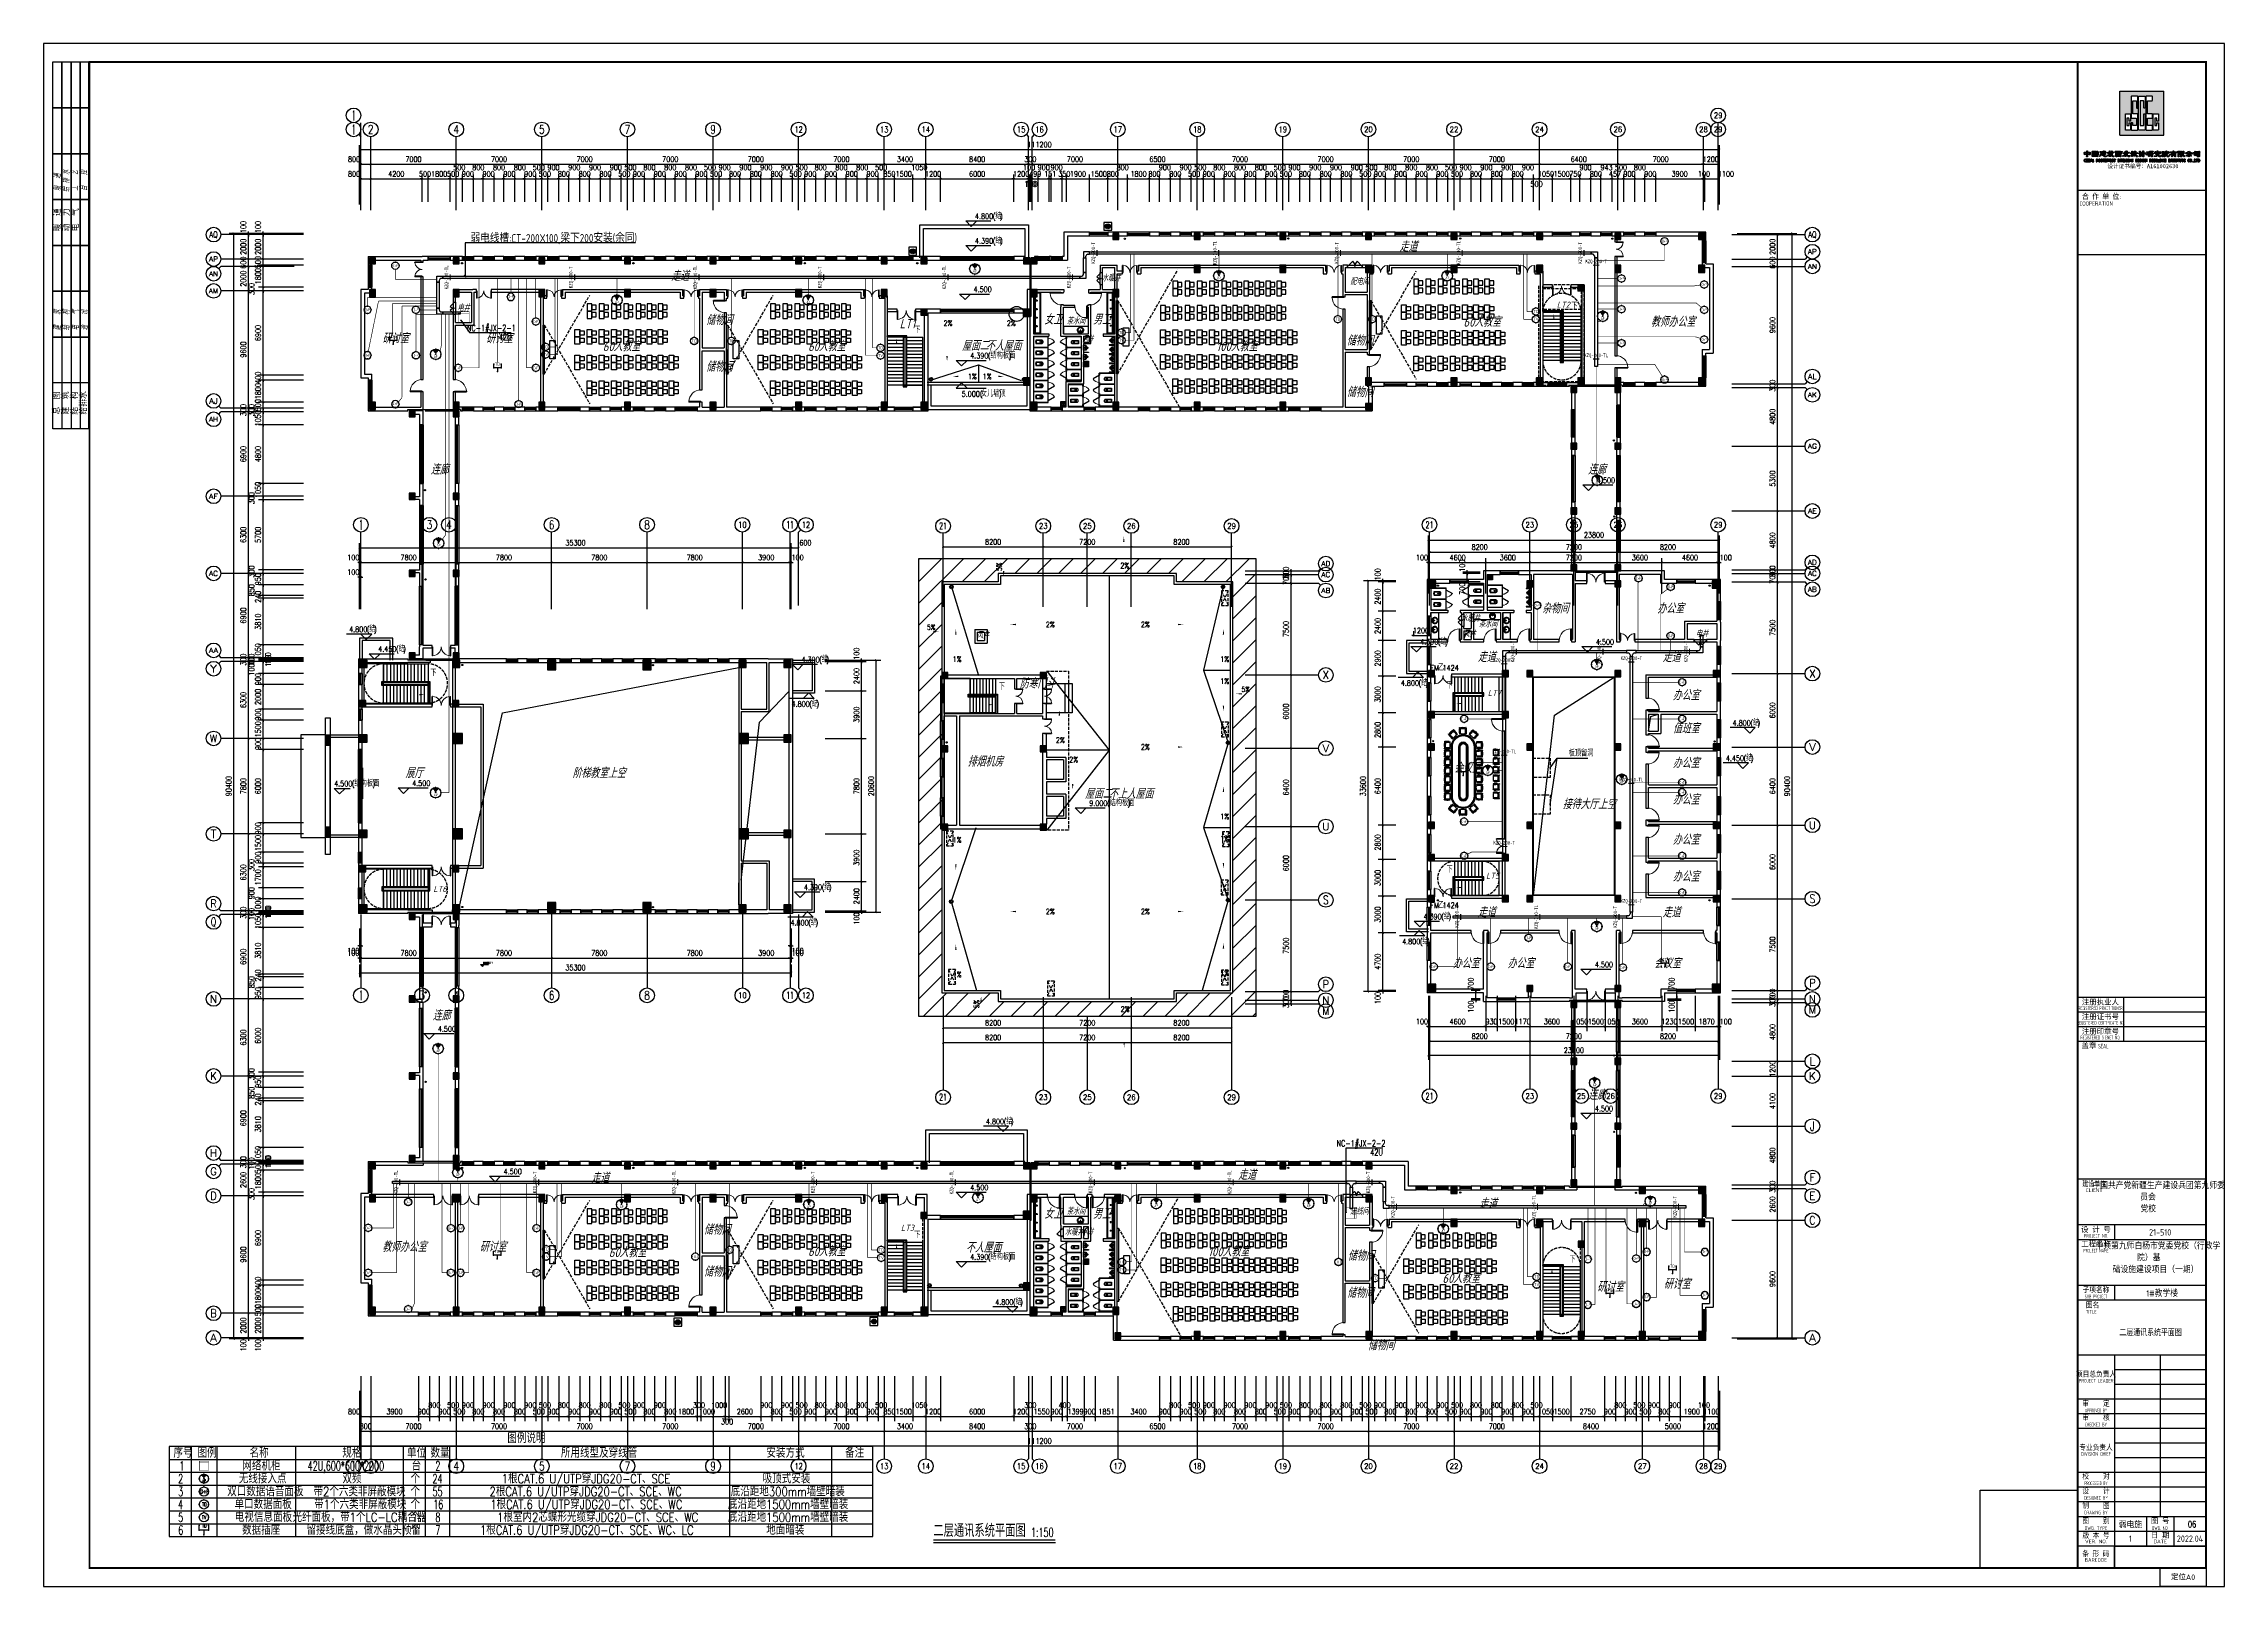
# Model space of a CAD drawing. Extents: x 1333527 to 1855755, y 1020844 to 1581249.
# Drawn here: x 1333527 to 1511877, y 1020844 to 1146994 of the extents above; entities that cross this region are included whole.
import ezdxf
from ezdxf.enums import TextEntityAlignment as Align

# ---------------------------------------------------------------- set-up
doc = ezdxf.new("R2010")
doc.units = 0
doc.header["$LTSCALE"] = 1000
doc.header["$PDSIZE"] = 5
doc.linetypes.add('__DASH', pattern=[0.35, 0.25, -0.1])
doc.linetypes.add('DASH', pattern=[0.35, 0.25, -0.1])
for name, color, linetype, plot in [('1-建筑底图', 8, 'Continuous', False), ('条形码', 7, 'Continuous', False), ('验收章', 7, 'Continuous', False)]:
    doc.layers.add(name, color=color, linetype=linetype, plot=plot)
for name, color, linetype in [('AXIS_TEXT', 7, 'Continuous'), ('BEAM', 1, 'Continuous'), ('BTTK', 7, 'Continuous'), ('CABLETRAY_PDS', 4, 'Continuous'), ('DIM-箱柜', 3, 'Continuous'), ('EQUIP-箱柜', 3, 'Continuous'), ('EQUIP-通讯', 3, 'Continuous'), ('Logo', 4, 'Continuous'), ('LTZZ', 7, 'Continuous'), ('PUB_HATCH', 8, 'Continuous'), ('PUB_TITLE', 7, 'Continuous'), ('TEL_SYMB', 3, 'Continuous'), ('TEL_TAB', 7, 'Continuous'), ('TEL_TEXT', 7, 'Continuous'), ('WIRE-综合布线', 5, 'Continuous'), ('厨卫', 252, 'Continuous'), ('墙填充', 3, 'Continuous'), ('家具', 8, 'Continuous'), ('建筑-柱子', 9, 'Continuous'), ('建筑-柱子-填充', 8, 'Continuous'), ('抗震支吊架', 2, 'Continuous'), ('排水', 153, 'Continuous'), ('构造做法', 140, 'Continuous'), ('电-标注', 1, 'Continuous'), ('电－标注', 1, 'Continuous'), ('防火分区', 6, 'Continuous')]:
    doc.layers.add(name, color=color, linetype=linetype)
doc.layers.add('砼柱', color=2, linetype='Continuous', lineweight=35)
doc.layers.add('砼梁', color=4, linetype='Continuous', lineweight=18)
doc.styles.add('_TCH_AXIS', font='COMPLEX', dxfattribs={"bigfont": 'GBCBIG'})
doc.styles.add('_TCH_DIM', font='SIMPLEX', dxfattribs={"bigfont": 'GBCBIG'})
doc.styles.add('_TCH_DIM_T3', font='SIMPLEX', dxfattribs={"width": 0.705882, "bigfont": 'GBCBIG'})
doc.styles.add('_TCH_WINDOW', font='SIMPLEX', dxfattribs={"bigfont": 'GBCBIG'})
doc.styles.add('_TEL_ATTDEF', font='gbenor', dxfattribs={"bigfont": 'gbcbig'})
doc.styles.add('_TEL_DIM', font='SIMPLEX', dxfattribs={"width": 0.8, "height": 3.5, "bigfont": 'HZTXT'})
doc.styles.add('A_DIM', font='SIMPLEX', dxfattribs={"width": 0.7, "bigfont": 'HZ'})
doc.styles.add('COMPLEX', font='COMPLEX')
doc.styles.add('HT', font='')
doc.styles.add('HZ(TK)', font='geniso.shx', dxfattribs={"width": 0.9, "bigfont": 'hztxt.shx'})
doc.styles.add('JD', font='isocp.shx', dxfattribs={"width": 0.9, "bigfont": 'jd.shx'})
doc.styles.add('kzcad', font='', dxfattribs={"width": 0.8})
doc.styles.get("Standard").update_dxf_attribs({"font": 'gbeitc.shx', "bigfont": 'gbcbig.shx'})
doc.styles.get('HT').set_extended_font_data('SimHei')
doc.styles.get('kzcad').set_extended_font_data('SimSun')
doc.linetypes.add('JIEDI', pattern='A,1.25,-0.25,0.25,-0.25,0.625,["/",Standard,S=0.6,R=0,X=0,Y=-0.3],0.625,-0.25,0.25,-0.25', length=4)
doc.dimstyles.new('_TCH_ARCH&&150', dxfattribs={"dimtxt": 446.25, "dimasz": 150, "dimexe": 375, "dimexo": 450, "dimgap": 189.375, "dimtad": 1, "dimdec": 0, "dimzin": 0, "dimdsep": 46, "dimtxsty": '_TCH_DIM_T3', "dimblk": 'ARCHTICK', "dimcen": 0.09, "dimclrt": 7, "dimazin": 2, "dimtfac": 1, "dimtdec": 0, "dimtix": 1, "dimtmove": 2, "dimatfit": 3, "dimfxl": 1, "dimtolj": 1, "dimtzin": 0, "dimarcsym": 0})

# ---------------------------------------------------------------- blocks, each defined once
blk = doc.blocks.new('$titleblk$00000095')
for p, q in [((-150, 20), (-150, 0)), ((-150, 20), (0, 20)), ((-150, 15), (-75, 15)), ((-125, 20), (-125, 0)), ((-100, 20), (-100, 0)), ((-75, 20), (-75, 0)), ((-75, 20), (-75, 0)), ((-75, 15), (0, 15)), ((-50, 20), (-50, 0)), ((-25, 20), (-25, 0)), ((0, 20), (0, 0)), ((-150, 10), (-75, 10)), ((-150, 5), (-75, 5)), ((-75, 10), (0, 10)), ((-75, 5), (0, 5))]:
    blk.add_line(p, q)
at = {"width": 0.8}
for s, p in [('建   筑', (-146.4, 15.6)), ('结   构', (-146.4, 10.9)), ('给 排 水', (-71, 10.9)), ('暖  通', (-70.3, 15.7)), ('通   讯', (-146.4, 0.9)), ('电   气', (-146.4, 5.6)), ('工   艺', (-70.3, 6.1)), ('自   控', (-70.3, 1.2))]:
    blk.add_text(s, height=3.51, dxfattribs=at).set_placement(p)
blk = doc.blocks.new('$equip_U$00000092(win7-PC-hzk)')
at = {"const_width": 0.05}
blk.add_lwpolyline([(-0.6, 1.2), (0.6, 1.2), (0.6, 0), (-0.6, 0)], close=True, dxfattribs=at)
blk.add_lwpolyline([(-0.6, 1.03), (0.6, 1.03)], dxfattribs=at)
at = {"color": 7, "style": '_TEL_DIM', "flags": 1}
for tag in ['A', 'REMARK']:
    blk.add_attdef(tag, text='', height=0.00002, dxfattribs=at).set_placement((0, 0), align=Align.MIDDLE_CENTER)
at = {"color": 7, "style": '_TEL_DIM'}
blk.add_attdef('$TEXT$', text='', height=0.00002, dxfattribs=at).set_placement((0, 0), align=Align.MIDDLE_CENTER)
blk = doc.blocks.new('$equip_U$00000080(win7-PC-hzk)')
blk.add_circle((0, 0.5), 0.5)
for p in [(-0.5, 0.5), (0, 1), (0.5, 0.5)]:
    blk.add_point(p)
at = {"color": 7, "style": '_TEL_DIM', "width": 0.7}
blk.add_attdef('$TEXT$', text='', height=0.4, dxfattribs=at).set_placement((0, 0.5), align=Align.MIDDLE_CENTER)
at = {"color": 7, "style": '_TEL_DIM', "flags": 1}
for tag in ['A', 'REMARK']:
    blk.add_attdef(tag, text='', height=0.00002, dxfattribs=at).set_placement((0, 0), align=Align.MIDDLE_CENTER)
blk = doc.blocks.new('$equip_U$00000076(win7-PC-hzk)')
blk.add_circle((0, 0.5), 0.5)
for p in [(-0.5, 0.5), (0, 1), (0.5, 0.5)]:
    blk.add_point(p)
at = {"color": 7, "style": '_TEL_DIM'}
blk.add_attdef('$TEXT$', text='', height=0.4, dxfattribs=at).set_placement((0, 0.5), align=Align.MIDDLE_CENTER)
at = {"color": 7, "style": '_TEL_DIM', "flags": 1}
for tag in ['A', 'REMARK']:
    blk.add_attdef(tag, text='', height=0.00002, dxfattribs=at).set_placement((0, 0), align=Align.MIDDLE_CENTER)
blk = doc.blocks.new('$equip_U$00000088(win7-PC-hzk)')
blk.add_circle((0, 0.5), 0.5)
for p in [(-0.5, 0.5), (0, 1), (0.5, 0.5)]:
    blk.add_point(p)
at = {"color": 7, "style": '_TEL_DIM'}
blk.add_attdef('$TEXT$', text='', height=0.4, dxfattribs=at).set_placement((0, 0.5), align=Align.MIDDLE_CENTER)
at = {"color": 7, "style": '_TEL_DIM', "flags": 1}
for tag in ['A', 'REMARK']:
    blk.add_attdef(tag, text='', height=0.00002, dxfattribs=at).set_placement((0, 0), align=Align.MIDDLE_CENTER)
blk = doc.blocks.new('$equip_U$00000091(win7-PC-hzk)')
for radius in [0.714, 0.0272]:
    blk.add_circle((0, 0), radius)
for radius in [0.571, 0.428, 0.285, 0.143]:
    blk.add_arc((0, 0), radius, 53.7049, 126.2951)
for p in [(-0.71, 0), (0, 0.71), (0.71, 0), (0, -0.71)]:
    blk.add_point(p)
at = {"color": 7, "style": '_TEL_DIM', "flags": 1}
for tag in ['A', 'REMARK']:
    blk.add_attdef(tag, text='', height=0.00002, dxfattribs=at).set_placement((0, 0), align=Align.MIDDLE_CENTER)
at = {"color": 7, "style": '_TEL_DIM', "width": 0.7}
blk.add_attdef('$TEXT$', text='', height=0.4, dxfattribs=at).set_placement((0, -0.31), align=Align.MIDDLE_CENTER)
blk = doc.blocks.new('$equip$00002670')
for p, q in [((-0.5, 0.5), (-0.5, 1)), ((0.5, 0.5), (-0.5, 0.5)), ((0, 0.5), (0, 0)), ((0.5, 1), (0.5, 0.5))]:
    blk.add_line(p, q)
for p in [(-0.5, 1), (-0.5, 0.5), (0, 0), (0.5, 1), (0.5, 0.5)]:
    blk.add_point(p)
at = {"color": 7, "style": '_TEL_DIM'}
blk.add_attdef('$TEXT$', text='', height=0.4, dxfattribs=at).set_placement((0, 1), align=Align.MIDDLE_CENTER)
at = {"color": 7, "style": '_TEL_DIM', "flags": 1}
blk.add_attdef('A', text='', height=0.000025, dxfattribs=at).set_placement((0, 0), align=Align.MIDDLE_CENTER)
blk = doc.blocks.new('CSCEC')
at = {"layer": 'Logo'}
h = blk.add_hatch(color=4, dxfattribs=at)
h.paths.add_polyline_path([(0, -24), (24, -24), (24, 0), (0, 0)])
h.paths.add_polyline_path([(6.2, -2.8), (9.8, -2.8), (9.8, -9.2), (9, -9.2), (9, -5.4, 0.414214), (8.8, -5.2), (7.2, -5.2, 0.414214), (7, -5.4), (7, -12.2, 0.414214), (7.2, -12.4), (9.8, -12.4), (9.8, -21.2), (6.2, -21.2), (6.2, -17.2), (7, -17.2), (7, -18.6, 0.414214), (7.2, -18.8), (8.8, -18.8, 0.414214), (9, -18.6), (9, -15, 0.414214), (8.8, -14.8), (6.2, -14.8)], flags=16)
h.paths.add_polyline_path([(10.2, -2.8), (13.8, -2.8), (13.8, -9.2), (13, -9.2), (13, -5.4, 0.414214), (12.8, -5.2), (11.2, -5.2, 0.414214), (11, -5.4), (11, -18.6, 0.414214), (11.2, -18.8), (12.8, -18.8, 0.414214), (13, -18.6), (13, -12.4), (13.8, -12.4), (13.8, -21.2), (10.2, -21.2)], flags=16)
h.paths.add_polyline_path([(5.8, -12.4), (5.8, -16.4), (5, -16.4), (5, -15, 0.414214), (4.8, -14.8), (4, -14.8, 0.414214), (3.8, -15), (3.8, -18.6, 0.414214), (4, -18.8), (4.8, -18.8, 0.414214), (5, -18.6), (5, -17.2), (5.8, -17.2), (5.8, -21.2), (3, -21.2), (3, -12.4)], flags=16)
h.paths.add_polyline_path([(14.2, -2.8), (17.8, -2.8), (17.8, -5.2), (15.2, -5.2, 0.414214), (15, -5.4), (15, -12.2, 0.414214), (15.2, -12.4), (17.8, -12.4), (17.8, -14.8), (15.2, -14.8, 0.414214), (15, -15), (15, -18.6, 0.414214), (15.2, -18.8), (17.8, -18.8), (17.8, -21.2), (14.2, -21.2)], flags=16)
h.paths.add_polyline_path([(21, -12.4), (21, -16.4), (20.2, -16.4), (20.2, -15, 0.414214), (20, -14.8), (19.2, -14.8, 0.414214), (19, -15), (19, -18.6, 0.414214), (19.2, -18.8), (20, -18.8, 0.414214), (20.2, -18.6), (20.2, -17.2), (21, -17.2), (21, -21.2), (18.2, -21.2), (18.2, -12.4)], flags=16)
for p, q in [((0, -24), (0, 0)), ((0, 0), (24, 0)), ((0, 0), (24, 0)), ((24, -24), (24, 0)), ((0, -24), (24, -24))]:
    blk.add_line(p, q, dxfattribs=at)
for points in [[(8.8, -5.2, -0.414214), (9, -5.4), (9, -9, 0.414214), (9.2, -9.2), (9.6, -9.2, 0.414214), (9.8, -9), (9.8, -3, 0.414214), (9.6, -2.8), (6.4, -2.8, 0.414214), (6.2, -3), (6.2, -14.6, 0.414214), (6.4, -14.8), (8.8, -14.8, -0.414214), (9, -15), (9, -18.6, -0.414214), (8.8, -18.8), (7.2, -18.8, -0.414214), (7, -18.6), (7, -17.4, 0.414214), (6.8, -17.2), (6.4, -17.2, 0.414214), (6.2, -17.4), (6.2, -21, 0.414214), (6.4, -21.2), (9.6, -21.2, 0.414214), (9.8, -21), (9.8, -12.6, 0.414214), (9.6, -12.4), (7.2, -12.4, -0.414214), (7, -12.2), (7, -5.4, -0.414214), (7.2, -5.2)], [(12.8, -18.8, 0.414214), (13, -18.6), (13, -12.6, -0.414214), (13.2, -12.4), (13.6, -12.4, -0.414214), (13.8, -12.6), (13.8, -21, -0.414214), (13.6, -21.2), (10.4, -21.2, -0.414214), (10.2, -21), (10.2, -3, -0.414214), (10.4, -2.8), (13.6, -2.8, -0.414214), (13.8, -3), (13.8, -9, -0.414214), (13.6, -9.2), (13.2, -9.2, -0.414214), (13, -9), (13, -5.4, 0.414214), (12.8, -5.2), (11.2, -5.2, 0.414214), (11, -5.4), (11, -18.6, 0.414214), (11.2, -18.8)], [(15.2, -12.4, -0.414214), (15, -12.2), (15, -5.4, -0.414214), (15.2, -5.2), (17.6, -5.2, 0.414214), (17.8, -5), (17.8, -3, 0.414214), (17.6, -2.8), (14.4, -2.8, 0.414214), (14.2, -3), (14.2, -21, 0.414214), (14.4, -21.2), (17.6, -21.2, 0.414214), (17.8, -21), (17.8, -19, 0.414214), (17.6, -18.8), (15.2, -18.8, -0.414214), (15, -18.6), (15, -15, -0.414214), (15.2, -14.8), (17.6, -14.8, 0.414214), (17.8, -14.6), (17.8, -12.6, 0.414214), (17.6, -12.4)], [(4.9, -18.8, 0.414214), (5, -18.7), (5, -17.3, -0.414214), (5.1, -17.2), (5.7, -17.2, -0.414214), (5.8, -17.3), (5.8, -21.1, -0.414214), (5.7, -21.2), (3.1, -21.2, -0.414214), (3, -21.1), (3, -12.5, -0.414214), (3.1, -12.4), (5.7, -12.4, -0.414214), (5.8, -12.5), (5.8, -16.3, -0.414214), (5.7, -16.4), (5.1, -16.4, -0.414214), (5, -16.3), (5, -14.9, 0.414214), (4.9, -14.8), (3.9, -14.8, 0.414214), (3.8, -14.9), (3.8, -18.7, 0.414214), (3.9, -18.8)], [(20.1, -18.8, 0.414214), (20.2, -18.7), (20.2, -17.3, -0.414214), (20.3, -17.2), (20.9, -17.2, -0.414214), (21, -17.3), (21, -21.1, -0.414214), (20.9, -21.2), (18.3, -21.2, -0.414214), (18.2, -21.1), (18.2, -12.5, -0.414214), (18.3, -12.4), (20.9, -12.4, -0.414214), (21, -12.5), (21, -16.3, -0.414214), (20.9, -16.4), (20.3, -16.4, -0.414214), (20.2, -16.3), (20.2, -14.9, 0.414214), (20.1, -14.8), (19.1, -14.8, 0.414214), (19, -14.9), (19, -18.7, 0.414214), (19.1, -18.8)]]:
    blk.add_lwpolyline(points, format="xyb", close=True, dxfattribs=at)
blk = doc.blocks.new('logo-txt')
at = {"layer": 'Logo'}
h = blk.add_hatch(color=4, dxfattribs=at)
h.dxf.hatch_style = 1
h.paths.add_polyline_path([(0.8, 4), (0.5, 4), (0.2, 3.9), (0.1, 3.9), (0.1, 4), (0, 4.7), (0, 5.1), (0, 5.2), (0.1, 5.3), (0.1, 5.4), (0.3, 5.4), (0.7, 5.3), (1, 5.3), (1.4, 5.3), (1.4, 5.9), (1.4, 6), (1.4, 6), (1.6, 6.1), (1.7, 6), (1.8, 5.9), (1.8, 5.6), (1.8, 5.3), (2.1, 5.3), (2.4, 5.3), (2.7, 5.3), (2.9, 5.4), (3, 5.4), (3.1, 5.4), (3.2, 5.3), (3.3, 5.2), (3.3, 5.1), (3.2, 4.6), (3.2, 4.2), (3.2, 4.1), (3.2, 4), (3.1, 3.9), (3, 3.9), (2.8, 3.9), (2.4, 4), (1.8, 4.1), (1.8, 3.4), (1.8, 2.9), (1.7, 2.8), (1.6, 2.7), (1.5, 2.7), (1.4, 2.7), (1.4, 2.8), (1.3, 2.9), (1.4, 4.1)])
h.paths.add_polyline_path([(0.9, 5), (0.5, 4.9), (0.4, 4.9), (0.4, 4.7), (0.4, 4.4), (0.5, 4.4), (0.5, 4.4), (1, 4.3), (1.4, 4.4), (1.4, 5)], flags=16)
h.paths.add_polyline_path([(2.8, 4.4), (2.8, 4.5), (2.9, 4.7), (2.9, 4.8), (2.8, 4.9), (2.7, 4.9), (2.4, 5), (1.8, 5), (1.8, 4.4), (2.3, 4.3), (2.7, 4.4)], flags=16)
h = blk.add_hatch(color=4, dxfattribs=at)
h.dxf.hatch_style = 1
h.paths.add_polyline_path([(0.8, 1.3), (0.6, 1.5), (0.5, 1.6), (0.4, 1.6), (0.3, 1.5), (0.2, 1.3), (0.1, 1), (0.1, 0.6), (0.2, 0.3), (0.3, 0.1), (0.4, 0), (0.5, 0), (0.6, 0.1), (0.8, 0.2), (0.8, 0.4), (0.8, 0.4), (0.8, 0.2), (0.7, 0.1), (0.6, 0), (0.4, 0), (0.2, 0.1), (0.1, 0.2), (0.1, 0.4), (0, 0.6), (0, 1), (0.1, 1.2), (0.1, 1.4), (0.2, 1.5), (0.4, 1.6), (0.6, 1.6), (0.7, 1.5), (0.8, 1.4), (0.8, 1.7), (0.8, 1)])
h.paths.add_polyline_path([(1.7, 0), (1.7, 0), (1.8, 0), (1.9, 0.1), (1.9, 0.2), (1.9, 0.8), (1.4, 0.8), (1.4, 0.2), (1.4, 0.1), (1.5, 0), (1.5, 0), (1.5, 0), (1.1, 0), (1.1, 0), (1.1, 0), (1.2, 0.1), (1.2, 0.2), (1.2, 1.4), (1.2, 1.5), (1.1, 1.6), (1.1, 1.6), (1.1, 1.6), (1.5, 1.6), (1.5, 1.6), (1.5, 1.6), (1.4, 1.5), (1.4, 1.4), (1.4, 0.9), (1.9, 0.9), (1.9, 1.4), (1.9, 1.5), (1.8, 1.6), (1.7, 1.6), (1.7, 1.6), (2.2, 1.6), (2.2, 1.6), (2.1, 1.6), (2, 1.5), (2, 1.4), (2, 0.2), (2, 0.1), (2.1, 0), (2.2, 0), (2.2, 0)])
h.paths.add_polyline_path([(2.4, 0), (2.4, 0), (2.4, 0), (2.5, 0.1), (2.5, 0.2), (2.5, 1.4), (2.5, 1.5), (2.4, 1.6), (2.4, 1.6), (2.4, 1.6), (2.8, 1.6), (2.8, 1.6), (2.8, 1.6), (2.7, 1.5), (2.7, 1.4), (2.7, 0.2), (2.7, 0.1), (2.8, 0), (2.8, 0), (2.8, 0)])
h.paths.add_polyline_path([(4.1, 1.6), (4, 1.5), (4, 0), (3.9, 0), (3.2, 1.5), (3.2, 0.1), (3.3, 0), (3.4, 0), (3.4, 0), (3, 0), (3, 0), (3.1, 0), (3.2, 0.1), (3.2, 1.5), (3.1, 1.6), (3, 1.6), (3, 1.6), (3.3, 1.6), (3.9, 0.3), (3.9, 1.5), (3.8, 1.6), (3.8, 1.6), (3.8, 1.6), (4.1, 1.6), (4.1, 1.6)])
h.paths.add_polyline_path([(4.9, 0), (4.9, 0), (4.9, 0), (5, 0.1), (5, 0.1), (4.9, 0.4), (4.5, 0.4), (4.4, 0.1), (4.5, 0), (4.6, 0), (4.6, 0), (4.3, 0), (4.3, 0), (4.3, 0), (4.4, 0.1), (4.7, 1.6), (4.8, 1.6), (5.1, 0.1), (5.2, 0), (5.2, 0), (5.2, 0)])
h.paths.add_polyline_path([(4.7, 1.3), (4.5, 0.5), (4.9, 0.5)], flags=16)
h = blk.add_hatch(color=4, dxfattribs=at)
h.dxf.hatch_style = 1
h.paths.add_polyline_path([(4.9, 5.1), (5.1, 5.2), (5.8, 5.2), (6.5, 5.2), (6.7, 5.2), (6.8, 5.1), (6.8, 5), (6.8, 5), (6.7, 4.9), (6.1, 4.9), (6.1, 4.6), (6.6, 4.6), (6.7, 4.5), (6.7, 4.4), (6.7, 4.4), (6.6, 4.3), (6.3, 4.3), (6.1, 4.3), (6.1, 3.9), (6.9, 3.9), (6.9, 3.8), (6.9, 3.6), (6.9, 3.6), (6.7, 3.6), (5.7, 3.6), (5.3, 3.6), (4.9, 3.5), (4.9, 3.5), (4.8, 3.5), (4.8, 3.7), (5, 3.9), (5, 3.9), (5.1, 3.9), (5.4, 3.9), (5.7, 3.9), (5.7, 4.3), (5.1, 4.3), (5, 4.3), (5.1, 4.4), (5.2, 4.6), (5.3, 4.6), (5.5, 4.6), (5.7, 4.6), (5.7, 4.9), (5.3, 4.9), (5, 4.9), (4.9, 4.8), (4.9, 4.9)], flags=0)
h.paths.add_polyline_path([(5.7, 5.8), (6.3, 5.8), (6.9, 5.7), (7.1, 5.8), (7.3, 5.8), (7.4, 5.7), (7.5, 5.6), (7.5, 5.5), (7.5, 4.3), (7.4, 3.1), (7.4, 2.9), (7.3, 2.9), (7.2, 2.8), (7, 2.9), (6.7, 3), (6.3, 3), (5.3, 3), (5, 3), (4.8, 2.9), (4.6, 2.9), (4.4, 2.9), (4.3, 3), (4.3, 3.1), (4.3, 3.2), (4.3, 3.4), (4.3, 4.7), (4.3, 5.3), (4.3, 5.5), (4.4, 5.7), (4.5, 5.8), (4.7, 5.8)])
h.paths.add_polyline_path([(6.7, 4.2), (6.8, 4.1), (6.8, 4), (6.7, 4), (6.5, 4), (6.4, 4), (6.6, 4.2)], flags=0)
h.paths.add_polyline_path([(4.6, 4.3), (4.7, 3.4), (4.7, 3.3), (4.8, 3.3), (5.8, 3.3), (6.9, 3.3), (7, 3.3), (7, 3.3), (7.1, 3.4), (7.1, 3.5), (7.1, 5.2), (7.1, 5.4), (6.9, 5.4), (6.5, 5.5), (5.7, 5.5), (4.8, 5.5), (4.8, 5.4), (4.7, 5.4), (4.7, 5.1)], flags=16)
h = blk.add_hatch(color=4, dxfattribs=at)
h.dxf.hatch_style = 1
h.paths.add_polyline_path([(4.9, 5.1), (5.1, 5.2), (5.8, 5.2), (6.5, 5.2), (6.7, 5.2), (6.8, 5.1), (6.8, 5), (6.8, 5), (6.7, 4.9), (6.1, 4.9), (6.1, 4.6), (6.6, 4.6), (6.7, 4.5), (6.7, 4.4), (6.7, 4.4), (6.6, 4.3), (6.3, 4.3), (6.1, 4.3), (6.1, 3.9), (6.9, 3.9), (6.9, 3.8), (6.9, 3.6), (6.9, 3.6), (6.7, 3.6), (5.7, 3.6), (5.3, 3.6), (4.9, 3.5), (4.9, 3.5), (4.8, 3.5), (4.8, 3.7), (5, 3.9), (5, 3.9), (5.1, 3.9), (5.4, 3.9), (5.7, 3.9), (5.7, 4.3), (5.1, 4.3), (5, 4.3), (5.1, 4.4), (5.2, 4.6), (5.3, 4.6), (5.5, 4.6), (5.7, 4.6), (5.7, 4.9), (5.3, 4.9), (5, 4.9), (4.9, 4.8), (4.9, 4.9)])
h = blk.add_hatch(color=4, dxfattribs=at)
h.dxf.hatch_style = 1
h.paths.add_polyline_path([(6.7, 4.2), (6.8, 4.1), (6.8, 4), (6.7, 4), (6.5, 4), (6.4, 4), (6.6, 4.2)])
h = blk.add_hatch(color=4, dxfattribs=at)
h.dxf.hatch_style = 1
h.paths.add_polyline_path([(7.6, 1.6), (7.5, 1.5), (7.5, 0), (7.4, 0), (6.7, 1.5), (6.7, 0.1), (6.8, 0), (6.9, 0), (6.9, 0), (6.5, 0), (6.5, 0), (6.6, 0), (6.7, 0.1), (6.7, 1.5), (6.6, 1.6), (6.5, 1.6), (6.5, 1.6), (6.8, 1.6), (7.4, 0.3), (7.4, 1.5), (7.3, 1.6), (7.3, 1.6), (7.3, 1.6), (7.6, 1.6), (7.6, 1.6)])
h.paths.add_polyline_path([(8.7, 0.4), (8.6, 0.2), (8.5, 0.1), (8.4, 0), (8.3, 0), (8.3, 0), (8.1, 0.1), (8, 0.2), (7.9, 0.4), (7.9, 0.7), (7.9, 0.9), (7.9, 1.2), (8, 1.4), (8.1, 1.5), (8.3, 1.6), (8.4, 1.6), (8.4, 1.6), (8.5, 1.5), (8.6, 1.4), (8.7, 1.2), (8.8, 0.9), (8.8, 0.7)])
h.paths.add_polyline_path([(8.6, 1), (8.6, 1.3), (8.5, 1.5), (8.4, 1.6), (8.3, 1.6), (8.2, 1.5), (8.1, 1.3), (8, 1), (8, 0.6), (8.1, 0.3), (8.2, 0.1), (8.3, 0), (8.4, 0), (8.5, 0.1), (8.6, 0.3), (8.6, 0.6)], flags=16)
h.paths.add_polyline_path([(9.9, 0), (9.8, 0), (9.8, 0.2), (9.7, 0.6), (9.6, 0.7), (9.5, 0.8), (9.3, 0.8), (9.3, 0.2), (9.3, 0.1), (9.4, 0), (9.5, 0), (9.5, 0), (9, 0), (9, 0), (9.1, 0), (9.1, 0.1), (9.2, 0.2), (9.2, 1.4), (9.1, 1.5), (9.1, 1.6), (9, 1.6), (9, 1.6), (9.7, 1.6), (9.8, 1.5), (9.9, 1.4), (9.9, 1.3), (9.9, 1.1), (9.9, 1), (9.8, 0.9), (9.7, 0.8), (9.6, 0.8), (9.6, 0.8), (9.7, 0.7), (9.8, 0.2), (9.9, 0.2), (9.9, 0.2), (10, 0.2), (10, 0.3), (10, 0.3), (10, 0.2)])
h.paths.add_polyline_path([(9.8, 1.4), (9.8, 1.5), (9.7, 1.6), (9.4, 1.6), (9.3, 1.5), (9.3, 1.4), (9.3, 0.9), (9.7, 0.9), (9.8, 0.9), (9.8, 1.1)], flags=16)
h.paths.add_polyline_path([(11.1, 1.1), (11, 1.4), (11, 1.5), (10.9, 1.5), (10.8, 1.6), (10.7, 1.5), (10.7, 1.4), (10.7, 0.2), (10.7, 0.1), (10.8, 0), (10.9, 0), (10.9, 0), (10.4, 0), (10.4, 0), (10.5, 0), (10.5, 0.1), (10.6, 0.2), (10.6, 1.4), (10.5, 1.5), (10.5, 1.6), (10.3, 1.5), (10.3, 1.5), (10.3, 1.4), (10.2, 1.1), (10.2, 1.1), (10.2, 1.6), (11.1, 1.6), (11.1, 1.1)])
h.paths.add_polyline_path([(11.9, 0), (11.9, 0), (12, 0), (12, 0.1), (12.1, 0.2), (12.1, 0.8), (11.6, 0.8), (11.6, 0.2), (11.6, 0.1), (11.7, 0), (11.7, 0), (11.7, 0), (11.3, 0), (11.3, 0), (11.3, 0), (11.4, 0.1), (11.4, 0.2), (11.4, 1.4), (11.4, 1.5), (11.3, 1.6), (11.3, 1.6), (11.3, 1.6), (11.7, 1.6), (11.7, 1.6), (11.7, 1.6), (11.6, 1.5), (11.6, 1.4), (11.6, 0.9), (12.1, 0.9), (12.1, 1.4), (12, 1.5), (12, 1.6), (11.9, 1.6), (11.9, 1.6), (12.4, 1.6), (12.4, 1.6), (12.3, 1.6), (12.2, 1.5), (12.2, 1.4), (12.2, 0.2), (12.2, 0.1), (12.3, 0), (12.4, 0), (12.4, 0)])
h.paths.add_polyline_path([(13.7, 1.6), (13.6, 1.5), (13.3, 0), (13.3, 0), (13.1, 1.5), (12.9, 0), (12.9, 0), (12.7, 1.5), (12.7, 1.5), (12.6, 1.6), (12.5, 1.6), (12.5, 1.6), (13, 1.6), (13, 1.6), (12.9, 1.6), (12.8, 1.5), (12.8, 1.5), (13, 0.5), (13.1, 1.6), (13.2, 1.6), (13.4, 0.5), (13.5, 1.5), (13.4, 1.6), (13.4, 1.6), (13.4, 1.6), (13.7, 1.6), (13.7, 1.6)])
h.paths.add_polyline_path([(13.9, 0), (13.9, 0), (13.9, 0), (14, 0.1), (14, 0.2), (14, 1.4), (14, 1.5), (13.9, 1.6), (13.9, 1.6), (13.9, 1.6), (14.7, 1.6), (14.7, 1.1), (14.7, 1.1), (14.7, 1.4), (14.7, 1.5), (14.6, 1.5), (14.5, 1.6), (14.3, 1.6), (14.2, 1.5), (14.2, 1.4), (14.2, 0.9), (14.2, 0.9), (14.4, 0.9), (14.4, 0.9), (14.5, 1.2), (14.5, 0.4), (14.4, 0.8), (14.4, 0.8), (14.2, 0.8), (14.2, 0.8), (14.2, 0.2), (14.2, 0.1), (14.3, 0), (14.5, 0), (14.6, 0.1), (14.7, 0.1), (14.7, 0.2), (14.7, 0.5), (14.7, 0.5), (14.7, 0)])
h.paths.add_polyline_path([(15.8, 0.2), (15.7, 0.1), (15.5, 0), (15.4, 0), (15.2, 0.1), (15.1, 0.2), (15.1, -0.1), (15.1, 0.6), (15.1, 0.2), (15.2, 0.1), (15.4, 0), (15.5, 0), (15.7, 0.1), (15.7, 0.2), (15.7, 0.5), (15.7, 0.6), (15.6, 0.7), (15.3, 0.8), (15.1, 1), (15.1, 1.1), (15.1, 1.4), (15.2, 1.5), (15.3, 1.6), (15.5, 1.6), (15.7, 1.5), (15.8, 1.4), (15.8, 1.7), (15.8, 1), (15.7, 1.3), (15.6, 1.5), (15.5, 1.6), (15.3, 1.6), (15.2, 1.5), (15.1, 1.4), (15.1, 1.2), (15.2, 1.1), (15.3, 1), (15.6, 0.8), (15.8, 0.7), (15.8, 0.5), (15.8, 0.3)])
h.paths.add_polyline_path([(16.9, 1.1), (16.9, 1.4), (16.9, 1.5), (16.8, 1.5), (16.7, 1.6), (16.6, 1.5), (16.6, 1.4), (16.6, 0.2), (16.6, 0.1), (16.7, 0), (16.7, 0), (16.7, 0), (16.3, 0), (16.3, 0), (16.4, 0), (16.4, 0.1), (16.5, 0.2), (16.5, 1.4), (16.4, 1.5), (16.4, 1.6), (16.2, 1.5), (16.2, 1.5), (16.1, 1.4), (16.1, 1.1), (16.1, 1.1), (16.1, 1.6), (17, 1.6), (17, 1.1)])
h = blk.add_hatch(color=4, dxfattribs=at)
h.dxf.hatch_style = 1
h.paths.add_polyline_path([(10, 5.5), (10, 5.5), (9.9, 5.5), (9.9, 5.6), (9.9, 5.6), (9.9, 5.7), (10, 5.8), (10.5, 5.7), (10.5, 5.9), (10.6, 6.1), (10.7, 6), (10.8, 6), (10.8, 5.9), (10.8, 5.7), (11.2, 5.7), (11.3, 5.8), (11.4, 5.8), (11.5, 5.7), (11.5, 5.6), (11.5, 5.4), (11.7, 5.4), (11.9, 5.3), (11.9, 5.3), (11.9, 5.2), (11.8, 5.2), (11.5, 5.2), (11.5, 4.8), (11.4, 4.7), (11.3, 4.7), (11.3, 4.7), (11.2, 4.8), (10.8, 4.8), (10.8, 4.6), (11.3, 4.6), (11.5, 4.6), (11.5, 4.5), (11.5, 4.5), (11.3, 4.5), (10.8, 4.4), (10.8, 4.2), (11.3, 4.2), (11.5, 4.2), (11.6, 4.1), (11.6, 4), (11.5, 4), (10.9, 4), (10.8, 3.7), (10.8, 3.7), (10.7, 3.6), (11.5, 3.4), (12.3, 3.4), (12, 3), (11.9, 2.8), (11.8, 2.7), (11.7, 2.7), (11.6, 2.7), (11.5, 2.7), (11.3, 2.8), (9.3, 3.9), (9.1, 3.5), (8.9, 3.2), (8.7, 3.1), (8.4, 3), (8.3, 3.1), (8.2, 3.1), (8.3, 3.2), (8.3, 3.2), (8.6, 3.3), (8.8, 3.5), (8.9, 3.7), (9.1, 4), (8.8, 4), (8.7, 4), (8.6, 4), (8.6, 4.1), (8.6, 4.2), (8.8, 4.3), (8.9, 4.3), (9.1, 4.2), (9.2, 4.5), (9.2, 4.6), (9.2, 4.7), (9.1, 4.8), (9, 4.7), (8.9, 4.7), (8.8, 4.8), (8.8, 4.8), (8.9, 4.9), (9.1, 5.1), (9.1, 5.2), (9.2, 5.3), (9.1, 5.3), (9.1, 5.4), (8.9, 5.4), (8.7, 5.3), (8.6, 5.3), (8.5, 5.3), (8.5, 5.4), (8.5, 5.5), (8.7, 5.6), (8.7, 5.7), (8.8, 5.7), (9.1, 5.6), (9.3, 5.6), (9.4, 5.7), (9.5, 5.6), (9.6, 5.6), (9.6, 5.4), (9.3, 5.1), (9.3, 5), (9.3, 4.9), (9.4, 4.9), (9.5, 4.8), (9.5, 4.7), (9.5, 4.5), (9.4, 4.1), (9.7, 4), (10, 3.9), (10.6, 3.6), (10.5, 3.8), (10.5, 4), (9.9, 4), (9.7, 4.1), (9.7, 4.1), (9.7, 4.2), (9.8, 4.2), (10.5, 4.2), (10.5, 4.4), (10.1, 4.4), (9.8, 4.4), (9.8, 4.3), (9.8, 4.4), (9.8, 4.5), (9.9, 4.6), (10.5, 4.6), (10.5, 4.9), (10.1, 4.9), (9.9, 4.8), (9.8, 4.9), (9.9, 5), (10, 5.1), (10.5, 5.1), (10.5, 5.2), (10.2, 5.2), (9.9, 5.2), (9.7, 5.1), (9.6, 5.1), (9.7, 5.3), (9.7, 5.3), (9.8, 5.4), (9.9, 5.4), (10.5, 5.4), (10.5, 5.6)])
h.paths.add_polyline_path([(10.8, 5), (11.2, 5), (11.2, 5.2), (10.8, 5.2)], flags=16)
h.paths.add_polyline_path([(11.2, 5.4), (11.2, 5.6), (10.8, 5.6), (10.8, 5.4)], flags=16)
h = blk.add_hatch(color=4, dxfattribs=at)
h.dxf.hatch_style = 1
h.paths.add_polyline_path([(13.7, 5.8), (13.8, 6), (14, 6), (14.1, 5.9), (14.1, 5.8), (14, 5.7), (14.3, 5.6), (14.5, 5.4), (14.4, 5.3), (14.4, 5.2), (14.3, 5.3), (14.1, 5.4), (13.9, 5.4), (13.9, 5.1), (13.9, 4.9), (13.9, 4.8), (13.8, 4.8), (13.7, 4.8), (13.7, 4.9), (13.7, 5.4), (13.3, 5.1), (13, 4.9), (12.8, 4.9), (12.7, 5), (12.6, 5.1), (12.7, 5.2), (13.1, 5.4), (13.5, 5.6)])
h.paths.add_polyline_path([(14.8, 5.7), (14.9, 5.9), (15, 6), (15.1, 6), (15.2, 5.9), (15.2, 5.9), (15.2, 5.8), (15.2, 5.7), (15.5, 5.6), (15.9, 5.3), (16, 5.2), (16, 5.1), (16, 5), (16, 4.9), (15.8, 5), (15.5, 5.3), (15.1, 5.4), (15.2, 5.1), (15.2, 5), (15.1, 4.9), (15.1, 4.8), (15, 4.9), (14.9, 5.1), (14.9, 5.3), (14.5, 5), (14.4, 5), (14.4, 5.1), (14.4, 5.1), (14.6, 5.4)])
h.paths.add_polyline_path([(14.9, 4.7), (15.1, 4.7), (15.2, 4.7), (15.3, 4.8), (15.4, 4.6), (15.4, 4.5), (15.3, 4.1), (15.3, 3.6), (15.4, 3.5), (15.4, 3.4), (15.6, 3.3), (15.8, 3.2), (16.1, 3.3), (16.3, 3.4), (16.4, 3.4), (16.4, 3.3), (16.3, 3.1), (16.1, 2.8), (16, 2.7), (15.9, 2.7), (15.7, 2.7), (15.4, 2.9), (15.3, 2.9), (15.2, 3.1), (15.1, 3.2), (15.1, 3.4), (15, 3.9), (15.1, 4.4), (15, 4.4), (14.9, 4.4), (14.8, 4.4), (14.7, 4.3), (14.7, 4.1), (14.9, 3.9), (15, 3.9), (15, 3.8), (15, 3.7), (15, 3.6), (14.9, 3.6), (14.8, 3.7), (14.7, 3.8), (14.6, 3.6), (14.6, 3.4), (14.4, 3.2), (14.3, 3), (14.1, 2.9), (14, 2.9), (13.7, 2.9), (13.6, 3), (13.6, 3.1), (13.7, 3.1), (14, 3.2), (14.2, 3.4), (14.3, 3.6), (14.4, 3.7), (14.4, 3.9), (14.4, 4.5), (14.5, 4.7), (14.5, 4.8), (14.6, 4.8), (14.7, 4.7)])
h.paths.add_polyline_path([(13.5, 4), (13.5, 4.3), (13.1, 4.3), (13, 4.3), (12.9, 4.3), (12.9, 4.4), (12.9, 4.5), (13, 4.6), (13.1, 4.7), (13.2, 4.6), (13.6, 4.6), (14.1, 4.6), (14.2, 4.6), (14.2, 4.5), (14.2, 4.4), (14.2, 4.4), (13.9, 4.3), (13.8, 4), (13.9, 3.7), (14.1, 3.7), (14.2, 3.7), (14.3, 3.6), (14.2, 3.6), (14.1, 3.5), (12.7, 3.1), (12.5, 3.1), (12.5, 3.3), (12.5, 3.4), (12.6, 3.5), (13, 3.6), (13.5, 3.7)])
h = blk.add_hatch(color=4, dxfattribs=at)
h.dxf.hatch_style = 1
h.paths.add_polyline_path([(18.7, 5), (18.8, 5), (18.8, 5.4), (18.6, 5.5), (18.5, 5.4), (18.5, 5)], flags=16)
h.paths.add_polyline_path([(17.9, 3.9), (18.1, 4), (18.2, 4.1), (18.2, 4.3), (18.2, 4.6), (17.9, 4.6), (17.7, 4.6), (17.6, 4.2), (17.7, 3.8)], flags=16)
h.paths.add_polyline_path([(19.6, 3.4), (19.7, 3.5), (19.7, 3.8), (19.5, 3.7), (19.2, 3.6), (19, 3.7), (18.8, 3.8), (18.8, 4.4), (18.8, 4.6), (18.6, 4.7), (18.5, 4.6), (18.5, 4.4), (18.5, 4.1), (18.4, 4), (18.3, 3.8), (18.2, 3.7), (18, 3.6), (17.8, 3.6), (17.7, 3.6), (17.7, 3.5), (17.7, 3.4), (17.7, 3.3), (17.8, 3.3), (18.8, 3.3), (19.6, 3.4)], flags=16)
h.paths.add_polyline_path([(19.1, 4.3), (19.1, 4.1), (19.2, 3.9), (19.5, 3.9), (19.7, 4.1), (19.7, 4.4), (19.7, 4.6), (19.6, 4.7), (19.5, 4.7), (19.1, 4.7)], flags=16)
h.paths.add_polyline_path([(17.8, 5.8), (18.6, 5.8), (19.8, 5.8), (20.5, 5.7), (20.8, 5.7), (20.7, 5.4), (20.5, 5.2), (20.4, 5.2), (20.2, 5.2), (19.6, 5.4), (19.1, 5.4), (19.1, 5), (19.8, 5), (20, 5), (20, 4.9), (20.1, 4.8), (20.1, 4.6), (20, 4.1), (20, 3.1), (20, 3), (20, 2.9), (19.9, 2.8), (19.8, 2.8), (19.6, 2.9), (19.4, 3), (18.9, 3), (18.3, 3), (17.8, 2.9), (17.7, 2.9), (17.6, 2.8), (17.5, 2.8), (17.4, 2.8), (17.4, 2.9), (17.3, 3), (17.3, 3.8), (17.3, 4.6), (17.2, 4.8), (17.3, 4.9), (17.3, 5), (17.5, 5), (17.6, 5), (17.8, 5), (18.2, 5), (18.2, 5.4), (17.4, 5.4), (17.2, 5.3), (17, 5.2), (16.9, 5.2), (16.8, 5.2), (16.8, 5.2), (16.8, 5.3), (16.8, 5.5), (16.9, 5.7), (17, 5.8), (17.1, 5.8)])
h = blk.add_hatch(color=4, dxfattribs=at)
h.dxf.hatch_style = 1
h.paths.add_polyline_path([(19.2, 0.2), (19.1, 0.1), (18.9, 0), (18.3, 0), (18.3, 0), (18.4, 0), (18.4, 0.1), (18.5, 0.2), (18.5, 1.4), (18.4, 1.5), (18.4, 1.6), (18.3, 1.6), (18.3, 1.6), (18.9, 1.6), (19.1, 1.5), (19.2, 1.4), (19.2, 1.3), (19.2, 1.1), (19.2, 1), (19.1, 0.9), (19, 0.8), (19.1, 0.8), (19.2, 0.7), (19.2, 0.5), (19.2, 0.3)])
h.paths.add_polyline_path([(19.1, 1.4), (19, 1.5), (18.9, 1.6), (18.7, 1.6), (18.6, 1.5), (18.6, 1.4), (18.6, 0.9), (18.9, 0.9), (19, 0.9), (19.1, 1.1)], flags=16)
h.paths.add_polyline_path([(19.1, 0.6), (19, 0.7), (18.9, 0.8), (18.6, 0.8), (18.6, 0.2), (18.6, 0.1), (18.7, 0), (18.9, 0), (19, 0.1), (19.1, 0.2)], flags=16)
h.paths.add_polyline_path([(20.5, 1.6), (20.4, 1.5), (20.4, 0.5), (20.4, 0.2), (20.2, 0.1), (20.1, 0), (20, 0), (20, 0), (20, 0), (19.8, 0.1), (19.7, 0.2), (19.6, 0.5), (19.6, 1.4), (19.6, 1.5), (19.5, 1.6), (19.5, 1.6), (19.5, 1.6), (19.9, 1.6), (19.9, 1.6), (19.9, 1.6), (19.8, 1.5), (19.8, 1.4), (19.8, 0.4), (19.8, 0.2), (19.9, 0.1), (20, 0), (20.1, 0), (20.2, 0.1), (20.3, 0.2), (20.4, 0.5), (20.4, 1.5), (20.3, 1.6), (20.2, 1.6), (20.2, 1.6), (20.6, 1.6), (20.6, 1.6)])
h.paths.add_polyline_path([(20.8, 0), (20.8, 0), (20.8, 0), (20.9, 0.1), (20.9, 0.2), (20.9, 1.4), (20.9, 1.5), (20.8, 1.6), (20.8, 1.6), (20.8, 1.6), (21.2, 1.6), (21.2, 1.6), (21.2, 1.6), (21.1, 1.5), (21.1, 1.4), (21.1, 0.2), (21.1, 0.1), (21.2, 0), (21.2, 0), (21.2, 0)])
h.paths.add_polyline_path([(21.4, 0), (21.4, 0), (21.5, 0), (21.6, 0.1), (21.6, 0.2), (21.6, 1.4), (21.6, 1.5), (21.5, 1.6), (21.4, 1.6), (21.4, 1.6), (21.9, 1.6), (21.9, 1.6), (21.8, 1.6), (21.7, 1.5), (21.7, 1.4), (21.7, 0.2), (21.7, 0.1), (21.8, 0), (22, 0), (22.1, 0.1), (22.2, 0.1), (22.2, 0.2), (22.2, 0.5), (22.2, 0.5), (22.2, 0)])
h.paths.add_polyline_path([(23.3, 0.4), (23.2, 0.2), (23.1, 0.1), (22.9, 0), (22.4, 0), (22.4, 0), (22.5, 0), (22.5, 0.1), (22.6, 0.2), (22.6, 1.4), (22.5, 1.5), (22.5, 1.6), (22.4, 1.6), (22.4, 1.6), (22.9, 1.6), (23.1, 1.5), (23.2, 1.4), (23.3, 1.2), (23.3, 1), (23.3, 0.6)])
h.paths.add_polyline_path([(23.2, 1), (23.1, 1.3), (23, 1.5), (22.9, 1.6), (22.8, 1.6), (22.7, 1.5), (22.7, 1.4), (22.7, 0.2), (22.7, 0.1), (22.8, 0), (22.9, 0), (23, 0.1), (23.1, 0.3), (23.2, 0.6)], flags=16)
h.paths.add_polyline_path([(23.6, 0), (23.6, 0), (23.6, 0), (23.7, 0.1), (23.7, 0.2), (23.7, 1.4), (23.7, 1.5), (23.6, 1.6), (23.6, 1.6), (23.6, 1.6), (24, 1.6), (24, 1.6), (24, 1.6), (23.9, 1.5), (23.9, 1.4), (23.9, 0.2), (23.9, 0.1), (24, 0), (24, 0), (24, 0)])
h.paths.add_polyline_path([(25.3, 1.6), (25.2, 1.5), (25.2, 0), (25.2, 0), (24.4, 1.5), (24.4, 0.1), (24.5, 0), (24.6, 0), (24.6, 0), (24.2, 0), (24.2, 0), (24.3, 0), (24.4, 0.1), (24.4, 1.5), (24.3, 1.6), (24.2, 1.6), (24.2, 1.6), (24.5, 1.6), (25.1, 0.3), (25.1, 1.5), (25, 1.6), (25, 1.6), (25, 1.6), (25.3, 1.6), (25.3, 1.6)])
h.paths.add_polyline_path([(26.5, 0.6), (26.4, 0.5), (26.4, 0.5), (26.4, 0), (26.3, 0.1), (26.2, 0.1), (26.1, 0), (26, 0), (25.8, 0.1), (25.7, 0.2), (25.6, 0.4), (25.6, 0.6), (25.6, 1), (25.6, 1.2), (25.7, 1.4), (25.8, 1.5), (26, 1.6), (26.1, 1.6), (26.2, 1.5), (26.3, 1.4), (26.4, 1.7), (26.4, 1), (26.3, 1.3), (26.2, 1.5), (26.1, 1.6), (26, 1.6), (25.9, 1.5), (25.8, 1.3), (25.7, 1), (25.7, 0.6), (25.8, 0.3), (25.9, 0.1), (26, 0), (26.1, 0), (26.2, 0.1), (26.3, 0.2), (26.3, 0.5), (26.2, 0.5), (26.2, 0.6), (26.1, 0.6), (26.1, 0.6), (26.6, 0.6), (26.6, 0.6)])
h = blk.add_hatch(color=4, dxfattribs=at)
h.dxf.hatch_style = 1
h.paths.add_polyline_path([(21.8, 4.6), (21.4, 4.5), (21.3, 4.5), (21.2, 4.6), (21.2, 4.6), (21.2, 4.7), (21.4, 4.9), (21.5, 5), (21.8, 4.9), (22.2, 4.9), (22.2, 4.9), (22.2, 5), (22.2, 5.4), (22.2, 5.6), (22.3, 5.8), (22.4, 5.9), (22.5, 5.9), (22.6, 5.9), (22.6, 5.8), (22.7, 5.6), (22.7, 5.4), (22.6, 4.3), (22.7, 3.2), (22.6, 3.1), (22.6, 3), (22.5, 2.9), (22.5, 2.9), (22.3, 2.9), (22.2, 3), (22.2, 3.4), (21.8, 3.2), (21.3, 3.1), (21.2, 3), (21.1, 3), (21, 3.1), (21, 3.2), (21, 3.4), (21.1, 3.5), (21.2, 3.6), (21.3, 3.6), (22, 3.7), (22.2, 3.8), (22.2, 3.9), (22.2, 4.2), (22.2, 4.6)])
h.paths.add_polyline_path([(23, 5.7), (23.1, 5.9), (23.1, 5.9), (23.1, 6), (23.3, 6), (23.4, 5.9), (23.4, 5.8), (23.4, 5.6), (23.4, 5.3), (23.4, 4.6), (23.9, 5), (24.3, 5.4), (24.4, 5.4), (24.5, 5.4), (24.5, 5.3), (24.6, 5.2), (24.6, 5.1), (24.5, 4.9), (24.1, 4.7), (23.4, 4.4), (23.4, 4), (23.4, 3.8), (23.5, 3.7), (23.5, 3.7), (23.6, 3.6), (23.8, 3.6), (24.1, 3.5), (24.9, 3.6), (25, 3.6), (25, 3.4), (24.9, 3.1), (24.7, 2.9), (24.5, 2.8), (24.2, 2.8), (23.9, 2.9), (23.4, 3.1), (23.2, 3.2), (23.1, 3.4), (23.1, 3.6), (23, 3.8), (23, 4.5), (23, 5.3)])
h = blk.add_hatch(color=4, dxfattribs=at)
h.dxf.hatch_style = 1
h.paths.add_polyline_path([(28.2, 4), (28.1, 3.8), (28.3, 3.6), (28.6, 3.5), (28.9, 3.4), (29.2, 3.4), (29.2, 3.3), (29.2, 3.2), (29, 2.8), (28.9, 2.7), (28.8, 2.7), (28.7, 2.7), (28.5, 2.8), (28.2, 3.2), (27.9, 3.5), (27.6, 3.3), (27.3, 3.1), (27, 3.1), (26.8, 3.1), (26.8, 3.3), (27, 3.3), (27.2, 3.4), (27.5, 3.5), (27.7, 3.7), (27.4, 3.9), (27.2, 4), (27.1, 4.1), (27.1, 4.2), (27.2, 4.3), (27.3, 4.3), (27.8, 3.9), (27.9, 4), (27.9, 4.2), (27.9, 4.3), (27.8, 4.4), (27.8, 4.4), (27.6, 4.4), (27.3, 4.4), (27.1, 4.3), (27.1, 4.3), (27, 4.4), (27.1, 4.5), (27.3, 4.6), (27.6, 4.6), (28, 4.6), (28.1, 4.6), (28.2, 4.6), (28.3, 4.5), (28.3, 4.3)])
h.paths.add_polyline_path([(26.7, 5.4), (26.7, 5.3), (26.6, 5.3), (26.2, 5.3), (26, 5.4), (25.9, 5.6), (25.9, 5.7), (26, 5.8), (26, 5.9), (26.1, 5.9), (26.2, 5.8)])
h.paths.add_polyline_path([(26.3, 4), (26.3, 3.7), (26.3, 3.5), (26.4, 3.5), (26.4, 3.6), (26.6, 3.7), (26.8, 3.9), (26.8, 3.9), (26.8, 3.8), (26.8, 3.6), (26.5, 3.3), (26.2, 3), (26, 2.9), (25.9, 2.9), (25.8, 3), (25.8, 3.1), (25.9, 3.3), (26, 3.8), (26, 4.2), (26, 4.4), (25.9, 4.5), (25.9, 4.5), (25.7, 4.5), (25.5, 4.5), (25.3, 4.4), (25.3, 4.4), (25.2, 4.5), (25.3, 4.8), (25.4, 4.9), (25.6, 4.9), (25.9, 4.8), (26.1, 4.9), (26.3, 4.9), (26.3, 4.8), (26.4, 4.6), (26.3, 4.4)])
h.paths.add_polyline_path([(28.7, 5), (29, 5.1), (29.1, 5), (29.1, 5), (29.1, 4.9), (29, 4.7), (28.9, 4.6), (28.7, 4.6), (28.6, 4.6), (28.4, 4.6), (28.2, 4.6), (28.1, 4.7), (28, 4.8), (28, 5.4), (27.9, 5.5), (27.9, 5.5), (27.8, 5.5), (27.6, 5.5), (27.6, 5.5), (27.5, 5.4), (27.5, 5.2), (27.4, 5), (27.3, 4.8), (27.2, 4.7), (27, 4.6), (26.8, 4.6), (26.8, 4.6), (26.7, 4.6), (26.7, 4.7), (26.7, 4.8), (26.9, 4.8), (27, 4.9), (27.1, 5.1), (27.2, 5.2), (27.2, 5.5), (27.2, 5.7), (27.2, 5.8), (27.3, 5.8), (27.5, 5.8), (27.7, 5.7), (27.9, 5.8), (28.1, 5.8), (28.2, 5.8), (28.2, 5.6), (28.2, 5.4), (28.2, 5.2), (28.3, 5.1), (28.3, 5), (28.4, 5)])
h = blk.add_hatch(color=4, dxfattribs=at)
h.dxf.hatch_style = 1
h.paths.add_polyline_path([(28.8, 0.4), (28.7, 0.2), (28.6, 0.1), (28.5, 0), (27.9, 0), (27.9, 0), (28, 0), (28, 0.1), (28.1, 0.2), (28.1, 1.4), (28, 1.5), (28, 1.6), (27.9, 1.6), (27.9, 1.6), (28.5, 1.6), (28.6, 1.5), (28.7, 1.4), (28.8, 1.2), (28.8, 1), (28.8, 0.6)])
h.paths.add_polyline_path([(28.7, 1), (28.7, 1.3), (28.5, 1.5), (28.4, 1.6), (28.3, 1.6), (28.2, 1.5), (28.2, 1.4), (28.2, 0.2), (28.2, 0.1), (28.3, 0), (28.4, 0), (28.5, 0.1), (28.7, 0.3), (28.7, 0.6)], flags=16)
h.paths.add_polyline_path([(29.1, 0), (29.1, 0), (29.2, 0), (29.2, 0.1), (29.2, 0.2), (29.2, 1.4), (29.2, 1.5), (29.2, 1.6), (29.1, 1.6), (29.1, 1.6), (30, 1.6), (30, 1.1), (29.9, 1.1), (29.9, 1.4), (29.9, 1.5), (29.8, 1.5), (29.7, 1.6), (29.5, 1.6), (29.4, 1.5), (29.4, 1.4), (29.4, 0.9), (29.5, 0.9), (29.6, 0.9), (29.6, 0.9), (29.7, 1.2), (29.7, 0.4), (29.6, 0.8), (29.6, 0.8), (29.5, 0.8), (29.4, 0.8), (29.4, 0.2), (29.4, 0.1), (29.5, 0), (29.7, 0), (29.8, 0.1), (29.9, 0.1), (29.9, 0.2), (29.9, 0.5), (30, 0.5), (30, 0)])
h.paths.add_polyline_path([(31, 0.2), (30.9, 0.1), (30.8, 0), (30.6, 0), (30.4, 0.1), (30.3, 0.2), (30.3, -0.1), (30.3, 0.6), (30.4, 0.2), (30.5, 0.1), (30.6, 0), (30.8, 0), (30.9, 0.1), (31, 0.2), (31, 0.5), (30.9, 0.6), (30.8, 0.7), (30.5, 0.8), (30.3, 1), (30.3, 1.1), (30.3, 1.4), (30.4, 1.5), (30.6, 1.6), (30.7, 1.6), (30.9, 1.5), (31, 1.4), (31, 1.7), (31, 1), (31, 1.3), (30.9, 1.5), (30.7, 1.6), (30.6, 1.6), (30.4, 1.5), (30.4, 1.4), (30.4, 1.2), (30.4, 1.1), (30.5, 1), (30.8, 0.8), (31, 0.7), (31, 0.5), (31, 0.3)])
h.paths.add_polyline_path([(31.3, 0), (31.3, 0), (31.4, 0), (31.4, 0.1), (31.5, 0.2), (31.5, 1.4), (31.4, 1.5), (31.4, 1.6), (31.3, 1.6), (31.3, 1.6), (31.7, 1.6), (31.7, 1.6), (31.7, 1.6), (31.6, 1.5), (31.6, 1.4), (31.6, 0.2), (31.6, 0.1), (31.7, 0), (31.7, 0), (31.7, 0)])
h.paths.add_polyline_path([(32.9, 0.6), (32.9, 0.5), (32.8, 0.5), (32.8, 0), (32.8, 0.1), (32.7, 0.1), (32.6, 0), (32.4, 0), (32.2, 0.1), (32.1, 0.2), (32.1, 0.4), (32, 0.6), (32, 1), (32.1, 1.2), (32.1, 1.4), (32.2, 1.5), (32.4, 1.6), (32.6, 1.6), (32.7, 1.5), (32.8, 1.4), (32.8, 1.7), (32.8, 1), (32.8, 1.3), (32.7, 1.5), (32.6, 1.6), (32.4, 1.6), (32.3, 1.5), (32.2, 1.3), (32.1, 1), (32.1, 0.6), (32.2, 0.3), (32.3, 0.1), (32.4, 0), (32.6, 0), (32.7, 0.1), (32.7, 0.2), (32.7, 0.5), (32.7, 0.5), (32.6, 0.6), (32.6, 0.6), (32.6, 0.6), (33, 0.6), (33, 0.6)])
h.paths.add_polyline_path([(34.2, 1.6), (34.1, 1.5), (34.1, 0), (34.1, 0), (33.4, 1.5), (33.4, 0.1), (33.5, 0), (33.5, 0), (33.5, 0), (33.2, 0), (33.2, 0), (33.3, 0), (33.4, 0.1), (33.4, 1.5), (33.3, 1.6), (33.2, 1.6), (33.2, 1.6), (33.5, 1.6), (34.1, 0.3), (34.1, 1.5), (34, 1.6), (34, 1.6), (34, 1.6), (34.3, 1.6), (34.3, 1.6)])
h = blk.add_hatch(color=4, dxfattribs=at)
h.dxf.hatch_style = 1
h.paths.add_polyline_path([(31.5, 5), (32, 5), (32, 5.4), (31.9, 5.8), (32, 5.9), (32, 6), (32.2, 6), (32.3, 6), (32.3, 5.9), (32.4, 5.7), (32.4, 5.6), (32.4, 5), (33.3, 5), (33.5, 4.9), (33.6, 4.9), (33.5, 4.6), (33.4, 4.4), (33.3, 4.4), (33.2, 4.4), (33.1, 4.4), (33, 4.4), (32.7, 4.6), (32.4, 4.6), (32.4, 2.9), (32.3, 2.8), (32.2, 2.7), (32.1, 2.7), (32, 2.7), (32, 2.8), (31.9, 2.9), (32, 4.6), (31.5, 4.6), (31.3, 4.5), (31.1, 4.4), (31, 4.4), (31, 4.5), (31, 4.7), (31.1, 4.9), (31.2, 5), (31.3, 5)])
h.paths.add_polyline_path([(30.2, 5.6), (30.2, 5.7), (30.2, 5.8), (30.3, 5.9), (30.4, 5.9), (30.5, 5.8), (31, 5.3), (31, 5.2), (30.9, 5.2), (30.6, 5.2), (30.3, 5.4)])
h.paths.add_polyline_path([(30, 4.8), (30.2, 4.8), (30.5, 4.9), (30.6, 4.9), (30.7, 4.8), (30.7, 4.7), (30.7, 4.6), (30.6, 4.1), (30.6, 3.6), (30.6, 3.5), (30.7, 3.5), (30.9, 3.6), (31.2, 3.8), (31.3, 3.8), (31.3, 3.8), (31.1, 3.4), (30.8, 3), (30.5, 2.8), (30.4, 2.8), (30.3, 2.9), (30.2, 3), (30.2, 3.1), (30.3, 3.4), (30.3, 3.9), (30.3, 4.4), (30.3, 4.5), (30.2, 4.5), (29.9, 4.5), (29.7, 4.4), (29.6, 4.4), (29.5, 4.4), (29.5, 4.4), (29.5, 4.5), (29.5, 4.7), (29.6, 4.8), (29.7, 4.8), (29.8, 4.9)])
h = blk.add_hatch(color=4, dxfattribs=at)
h.dxf.hatch_style = 1
h.paths.add_polyline_path([(36, 5.1), (36, 5.5), (35.7, 5.4), (35.6, 5.4), (35.6, 5.4), (35.6, 5.5), (35.6, 5.6), (35.6, 5.8), (35.7, 5.8), (35.8, 5.9), (36, 5.9), (36.4, 5.8), (37.3, 5.8), (37.5, 5.7), (37.5, 5.7), (37.5, 5.6), (37.5, 5.5), (37.4, 5.5), (37.1, 5.5), (37.1, 4.8), (37.9, 4.7), (37.8, 4.5), (37.6, 4.3), (37.5, 4.2), (37.4, 4.3), (37.1, 4.4), (37.1, 3.1), (37.1, 2.9), (37.1, 2.8), (37, 2.7), (36.9, 2.7), (36.8, 2.7), (36.8, 2.8), (36.7, 3), (36.7, 4.4), (36.4, 4.4), (36.3, 3.7), (36.1, 3.4), (35.9, 3.2), (35.7, 3.1), (35.4, 3), (35.2, 3), (35, 3.2), (35, 3.3), (35, 3.3), (35.1, 3.4), (35.2, 3.4), (35.3, 3.4), (35.5, 3.4), (35.7, 3.5), (35.8, 3.7), (36, 4), (36, 4.4), (35.8, 4.4), (35.7, 4.4), (35.6, 4.3), (35.5, 4.4), (35.5, 4.4), (35.5, 4.5), (35.6, 4.8), (35.7, 4.8), (35.8, 4.8), (35.9, 4.8), (36, 4.8)])
h.paths.add_polyline_path([(34.6, 5.6), (34.8, 5.6), (35.3, 5.6), (35.4, 5.5), (35.4, 5.5), (35.4, 5.4), (35.4, 5.4), (35.3, 5.3), (34.7, 5.3), (34.7, 5), (34.6, 4.7), (34.7, 4.7), (34.8, 4.7), (34.9, 4.7), (35.1, 4.7), (35.2, 4.7), (35.3, 4.7), (35.4, 4.6), (35.4, 4.4), (35.4, 4.2), (35.4, 4), (35.4, 3.8), (35.3, 3.7), (35.2, 3.7), (35.1, 3.7), (34.9, 3.8), (34.8, 3.7), (34.6, 3.7), (34.6, 3.7), (34.5, 3.8), (34.5, 3.9), (34.5, 4.1), (34.5, 4.3), (34.3, 4), (34.2, 3.8), (34, 3.7), (33.9, 3.8), (33.7, 3.9), (33.7, 4), (33.8, 4.1), (34.1, 4.3), (34.2, 4.5), (34.3, 4.7), (34.4, 5), (34.4, 5.3), (34.1, 5.2), (34, 5.3), (34, 5.4), (34.1, 5.5), (34.2, 5.6), (34.3, 5.6), (34.4, 5.6)])
h.paths.add_polyline_path([(36.7, 4.8), (36.7, 5.1), (36.7, 5.4), (36.5, 5.5), (36.4, 5.4), (36.4, 5.1), (36.4, 4.8)], flags=16)
h.paths.add_polyline_path([(34.8, 4.1), (34.8, 4), (35, 4), (35.1, 4.1), (35.1, 4.2), (35.1, 4.4), (34.9, 4.4), (34.8, 4.4)], flags=16)
h = blk.add_hatch(color=4, dxfattribs=at)
h.dxf.hatch_style = 1
h.paths.add_polyline_path([(36.5, 0), (36.4, 0), (36.4, 0.2), (36.3, 0.6), (36.2, 0.7), (36.1, 0.8), (35.9, 0.8), (35.9, 0.2), (35.9, 0.1), (36, 0), (36.1, 0), (36.1, 0), (35.6, 0), (35.6, 0), (35.7, 0), (35.7, 0.1), (35.8, 0.2), (35.8, 1.4), (35.7, 1.5), (35.7, 1.6), (35.6, 1.6), (35.6, 1.6), (36.3, 1.6), (36.4, 1.5), (36.5, 1.4), (36.6, 1.3), (36.6, 1.1), (36.5, 1), (36.4, 0.9), (36.3, 0.8), (36.2, 0.8), (36.2, 0.8), (36.3, 0.7), (36.4, 0.2), (36.5, 0.2), (36.5, 0.2), (36.6, 0.2), (36.6, 0.3), (36.6, 0.3), (36.6, 0.2)])
h.paths.add_polyline_path([(36.4, 1.4), (36.4, 1.5), (36.3, 1.6), (36, 1.6), (35.9, 1.5), (35.9, 1.4), (35.9, 0.9), (36.3, 0.9), (36.4, 0.9), (36.4, 1.1)], flags=16)
h.paths.add_polyline_path([(36.8, 0), (36.8, 0), (36.9, 0), (36.9, 0.1), (37, 0.2), (37, 1.4), (36.9, 1.5), (36.9, 1.6), (36.8, 1.6), (36.8, 1.6), (37.7, 1.6), (37.7, 1.1), (37.7, 1.1), (37.6, 1.4), (37.6, 1.5), (37.6, 1.5), (37.4, 1.6), (37.2, 1.6), (37.1, 1.5), (37.1, 1.4), (37.1, 0.9), (37.2, 0.9), (37.3, 0.9), (37.3, 0.9), (37.4, 1.2), (37.4, 0.4), (37.3, 0.8), (37.3, 0.8), (37.2, 0.8), (37.1, 0.8), (37.1, 0.2), (37.1, 0.1), (37.2, 0), (37.4, 0), (37.6, 0.1), (37.6, 0.1), (37.6, 0.2), (37.7, 0.5), (37.7, 0.5), (37.7, 0)])
h.paths.add_polyline_path([(38.7, 0.2), (38.7, 0.1), (38.5, 0), (38.3, 0), (38.2, 0.1), (38.1, 0.2), (38, -0.1), (38, 0.6), (38.1, 0.2), (38.2, 0.1), (38.3, 0), (38.5, 0), (38.6, 0.1), (38.7, 0.2), (38.7, 0.5), (38.6, 0.6), (38.5, 0.7), (38.2, 0.8), (38, 1), (38, 1.1), (38, 1.4), (38.1, 1.5), (38.3, 1.6), (38.4, 1.6), (38.6, 1.5), (38.7, 1.4), (38.8, 1.7), (38.8, 1), (38.7, 1.3), (38.6, 1.5), (38.4, 1.6), (38.3, 1.6), (38.1, 1.5), (38.1, 1.4), (38.1, 1.2), (38.1, 1.1), (38.2, 1), (38.5, 0.8), (38.7, 0.7), (38.8, 0.5), (38.8, 0.3)])
h.paths.add_polyline_path([(39, 0), (39, 0), (39.1, 0), (39.1, 0.1), (39.2, 0.2), (39.2, 1.4), (39.1, 1.5), (39.1, 1.6), (39, 1.6), (39, 1.6), (39.9, 1.6), (39.9, 1.1), (39.9, 1.1), (39.8, 1.4), (39.8, 1.5), (39.8, 1.5), (39.6, 1.6), (39.4, 1.6), (39.3, 1.5), (39.3, 1.4), (39.3, 0.9), (39.4, 0.9), (39.5, 0.9), (39.6, 0.9), (39.6, 1.2), (39.6, 0.4), (39.6, 0.8), (39.5, 0.8), (39.4, 0.8), (39.3, 0.8), (39.3, 0.2), (39.3, 0.1), (39.4, 0), (39.6, 0), (39.8, 0.1), (39.8, 0.1), (39.8, 0.2), (39.9, 0.5), (39.9, 0.5), (39.9, 0)])
h.paths.add_polyline_path([(40.7, 0), (40.7, 0), (40.7, 0), (40.8, 0.1), (40.8, 0.1), (40.7, 0.4), (40.3, 0.4), (40.2, 0.1), (40.3, 0), (40.4, 0), (40.4, 0), (40.1, 0), (40.1, 0), (40.2, 0), (40.2, 0.1), (40.6, 1.6), (40.6, 1.6), (40.9, 0.1), (41, 0), (41.1, 0), (41.1, 0)])
h.paths.add_polyline_path([(40.5, 1.3), (40.3, 0.5), (40.7, 0.5)], flags=16)
h.paths.add_polyline_path([(42.2, 0), (42, 0), (42, 0.2), (41.9, 0.6), (41.8, 0.7), (41.7, 0.8), (41.5, 0.8), (41.5, 0.2), (41.6, 0.1), (41.6, 0), (41.7, 0), (41.7, 0), (41.2, 0), (41.2, 0), (41.3, 0), (41.4, 0.1), (41.4, 0.2), (41.4, 1.4), (41.4, 1.5), (41.3, 1.6), (41.2, 1.6), (41.2, 1.6), (41.9, 1.6), (42.1, 1.5), (42.1, 1.4), (42.2, 1.3), (42.2, 1.1), (42.1, 1), (42.1, 0.9), (41.9, 0.8), (41.8, 0.8), (41.8, 0.8), (41.9, 0.7), (42.1, 0.2), (42.1, 0.2), (42.1, 0.2), (42.2, 0.2), (42.2, 0.3), (42.2, 0.3), (42.2, 0.2)])
h.paths.add_polyline_path([(42, 1.4), (42, 1.5), (41.9, 1.6), (41.6, 1.6), (41.6, 1.5), (41.5, 1.4), (41.5, 0.9), (41.9, 0.9), (42, 0.9), (42, 1.1)], flags=16)
h.paths.add_polyline_path([(43.2, 1.3), (43.1, 1.5), (43, 1.6), (42.9, 1.6), (42.8, 1.5), (42.7, 1.3), (42.6, 1), (42.6, 0.6), (42.7, 0.3), (42.8, 0.1), (42.9, 0), (43, 0), (43.1, 0.1), (43.2, 0.2), (43.3, 0.4), (43.3, 0.4), (43.2, 0.2), (43.1, 0.1), (43, 0), (42.9, 0), (42.7, 0.1), (42.6, 0.2), (42.5, 0.4), (42.5, 0.6), (42.5, 1), (42.5, 1.2), (42.6, 1.4), (42.7, 1.5), (42.9, 1.6), (43, 1.6), (43.1, 1.5), (43.2, 1.4), (43.3, 1.7), (43.3, 1)])
h.paths.add_polyline_path([(44.2, 0), (44.2, 0), (44.3, 0), (44.3, 0.1), (44.4, 0.2), (44.4, 0.8), (43.8, 0.8), (43.8, 0.2), (43.9, 0.1), (43.9, 0), (44, 0), (44, 0), (43.6, 0), (43.6, 0), (43.6, 0), (43.7, 0.1), (43.7, 0.2), (43.7, 1.4), (43.7, 1.5), (43.6, 1.6), (43.6, 1.6), (43.6, 1.6), (44, 1.6), (44, 1.6), (43.9, 1.6), (43.9, 1.5), (43.8, 1.4), (43.8, 0.9), (44.4, 0.9), (44.4, 1.4), (44.3, 1.5), (44.3, 1.6), (44.2, 1.6), (44.2, 1.6), (44.6, 1.6), (44.6, 1.6), (44.6, 1.6), (44.5, 1.5), (44.5, 1.4), (44.5, 0.2), (44.5, 0.1), (44.6, 0), (44.6, 0), (44.6, 0)])
h = blk.add_hatch(color=4, dxfattribs=at)
h.dxf.hatch_style = 1
h.paths.add_polyline_path([(39.5, 4.4), (39.7, 4.4), (39.7, 4.6), (39.8, 4.7), (39.8, 4.9), (40, 4.9), (40.1, 4.8), (40.1, 4.7), (40.1, 4.4), (40.2, 4.4), (40.4, 4.5), (40.5, 4.5), (40.6, 4.5), (40.7, 4.3), (40.7, 4.3), (40.7, 4.2), (40.6, 3.8), (40.6, 3.6), (40.6, 3.5), (40.7, 3.5), (41.1, 3.4), (41.6, 3.4), (41.8, 3.5), (42.1, 3.7), (42.1, 3.6), (42.1, 3.4), (41.9, 3.1), (41.7, 2.9), (41.6, 2.8), (41.4, 2.7), (41.2, 2.7), (41, 2.8), (40.7, 2.9), (40.5, 3.1), (40.4, 3.2), (40.3, 3.3), (40.2, 3.4), (40.2, 3.6), (40.3, 3.7), (40.3, 4.1), (40.3, 4.2), (40.3, 4.2), (40.2, 4.2), (40.1, 4.2), (40, 4), (39.9, 3.7), (39.8, 3.5), (39.6, 3.3), (39.5, 3.1), (39.3, 3), (39, 2.9), (38.7, 2.9), (38.5, 2.9), (38.3, 3), (38, 3.2), (38.1, 3.3), (38.2, 3.3), (38.4, 3.3), (38.6, 3.3), (38.9, 3.3), (39.2, 3.4), (39.4, 3.6), (39.6, 3.9), (39.7, 4), (39.6, 4.1), (39.4, 4.1), (39.2, 4), (39.1, 4), (39.1, 4), (39.1, 4.1), (39.1, 4.2), (39.2, 4.4), (39.3, 4.4)])
h.paths.add_polyline_path([(40.3, 5.6), (40.4, 5.6), (41.1, 5.6), (41.3, 5.7), (41.4, 5.7), (41.5, 5.6), (41.5, 5.5), (41.6, 5.4), (41.6, 4.9), (41.5, 4.6), (41.5, 4.4), (41.4, 4.4), (41.3, 4.5), (41.3, 4.7), (41.3, 5), (41.2, 5.2), (41.1, 5.3), (40.6, 5.4), (40, 5.4), (39.6, 5.4), (38.9, 5.2), (38.8, 5.1), (38.7, 4.5), (38.7, 4.4), (38.6, 4.5), (38.5, 5), (38.5, 5.2), (38.5, 5.4), (38.6, 5.6), (38.7, 5.7), (38.8, 5.7), (39, 5.6), (39.7, 5.6), (39.7, 5.8), (39.7, 5.9), (39.8, 6.1), (40, 6.1), (40.1, 6), (40.2, 6), (40.2, 5.9)])
h.paths.add_polyline_path([(40.8, 5), (40.4, 5.3), (40.3, 5.3), (40.2, 5.1), (40.3, 5), (40.3, 5), (40.6, 4.8), (41, 4.7), (41.1, 4.7), (41.1, 4.8)], flags=17)
h.paths.add_polyline_path([(39.6, 5.2), (39.7, 5.2), (39.7, 5.2), (39.8, 5.1), (39.7, 5), (39.4, 4.7), (39.1, 4.6), (39, 4.6), (39, 4.6), (38.9, 4.7), (39.2, 4.9), (39.5, 5.1)], flags=17)
h = blk.add_hatch(color=4, dxfattribs=at)
h.dxf.hatch_style = 1
h.paths.add_polyline_path([(43.3, 3.9), (43.4, 4), (43.4, 4.1), (43.4, 4.2), (43.4, 4.3), (43.2, 4.5), (43, 4.6), (43, 4.5), (43, 3.8)], flags=16)
h.paths.add_polyline_path([(43, 4.8), (43.1, 4.8), (43.2, 4.9), (43.3, 5.2), (43.3, 5.3), (43.3, 5.3), (43.2, 5.4), (43.1, 5.4), (43, 5.4)], flags=16)
h.paths.add_polyline_path([(45.1, 4.2), (45.1, 3.7), (45.1, 3.5), (45.3, 3.4), (45.4, 3.3), (45.6, 3.3), (45.8, 3.3), (46, 3.4), (46.3, 3.5), (46.4, 3.5), (46.4, 3.3), (46.3, 3.1), (46.2, 2.9), (46, 2.8), (45.8, 2.8), (45.6, 2.8), (45.4, 2.8), (45.2, 2.9), (45, 3.1), (44.9, 3.3), (44.8, 3.5), (44.8, 3.6), (44.8, 4.2), (44.6, 4.2), (44.6, 3.9), (44.5, 3.7), (44.5, 3.5), (44.4, 3.3), (44.3, 3.1), (44.2, 3), (44, 2.9), (43.9, 2.8), (43.7, 2.8), (43.6, 2.8), (43.5, 2.8), (43.4, 2.9), (43.3, 3), (43.7, 3.1), (44.1, 3.4), (44.2, 3.6), (44.3, 3.9), (44.3, 4.2), (44.2, 4.2), (44, 4.1), (43.9, 4.1), (43.9, 4.3), (44, 4.5), (44.1, 4.6), (44.6, 4.5), (45.2, 4.6), (45.5, 4.5), (45.6, 4.5), (45.6, 4.4), (45.5, 4.3)])
h.paths.add_polyline_path([(45.5, 5.6), (45.7, 5.6), (45.8, 5.7), (45.9, 5.7), (46, 5.6), (46, 5.4), (46, 5.2), (46, 4.9), (45.9, 4.7), (45.9, 4.6), (45.8, 4.7), (45.8, 4.8), (45.7, 5), (45.7, 5.2), (45.6, 5.3), (45.5, 5.3), (44.1, 5.3), (44, 5.2), (43.9, 5.1), (43.9, 4.6), (43.8, 4.6), (43.8, 4.6), (43.7, 4.6), (43.7, 5.2), (43.7, 5.4), (43.8, 5.6), (43.8, 5.6), (43.9, 5.6), (44.2, 5.6), (44.5, 5.6), (44.5, 5.8), (44.6, 5.9), (44.7, 6), (44.8, 6), (44.9, 5.9), (45, 5.8), (45, 5.6)])
h.paths.add_polyline_path([(44.5, 4.8), (44.3, 4.7), (44.2, 4.8), (44.2, 4.9), (44.3, 5), (44.4, 5.1), (44.6, 5), (44.9, 5.1), (45.2, 5), (45.3, 5), (45.4, 4.9), (45.3, 4.8), (45.1, 4.8)], flags=17)
h.paths.add_polyline_path([(42.8, 2.7), (42.6, 2.8), (42.6, 2.9), (42.6, 3.9), (42.7, 5.3), (42.5, 5.2), (42.4, 5.3), (42.3, 5.3), (42.3, 5.4), (42.4, 5.5), (42.4, 5.6), (42.5, 5.7), (42.7, 5.7), (42.8, 5.7), (43, 5.6), (43.2, 5.7), (43.4, 5.7), (43.5, 5.6), (43.6, 5.5), (43.6, 5.3), (43.5, 5.1), (43.3, 4.8), (43.6, 4.6), (43.7, 4.4), (43.7, 4.3), (43.7, 4.1), (43.6, 4), (43.5, 3.8), (43.2, 3.6), (43, 3.5), (43, 3), (42.9, 2.9), (42.9, 2.8)])
h = blk.add_hatch(color=4, dxfattribs=at)
h.dxf.hatch_style = 1
h.paths.add_polyline_path([(46, 0), (46, 0), (46, 0), (46.1, 0.1), (46.1, 0.2), (46.1, 1.4), (46.1, 1.5), (46, 1.6), (46, 1.6), (46, 1.6), (46.4, 1.6), (46.4, 1.6), (46.4, 1.6), (46.3, 1.5), (46.3, 1.4), (46.3, 0.2), (46.3, 0.1), (46.4, 0), (46.4, 0), (46.4, 0)])
h.paths.add_polyline_path([(47.7, 1.6), (47.6, 1.5), (47.6, 0), (47.5, 0), (46.8, 1.5), (46.8, 0.1), (46.9, 0), (47, 0), (47, 0), (46.6, 0), (46.6, 0), (46.7, 0), (46.8, 0.1), (46.8, 1.5), (46.7, 1.6), (46.6, 1.6), (46.6, 1.6), (46.9, 1.6), (47.5, 0.3), (47.5, 1.5), (47.4, 1.6), (47.4, 1.6), (47.4, 1.6), (47.7, 1.6), (47.7, 1.6)])
h.paths.add_polyline_path([(48.7, 0.2), (48.6, 0.1), (48.5, 0), (48.3, 0), (48.1, 0.1), (48, 0.2), (48, -0.1), (48, 0.6), (48.1, 0.2), (48.2, 0.1), (48.3, 0), (48.5, 0), (48.6, 0.1), (48.7, 0.2), (48.7, 0.5), (48.6, 0.6), (48.5, 0.7), (48.2, 0.8), (48, 1), (48, 1.1), (48, 1.4), (48.1, 1.5), (48.3, 1.6), (48.4, 1.6), (48.6, 1.5), (48.7, 1.4), (48.8, 1.7), (48.8, 1), (48.7, 1.3), (48.6, 1.5), (48.4, 1.6), (48.3, 1.6), (48.1, 1.5), (48.1, 1.4), (48.1, 1.2), (48.1, 1.1), (48.2, 1), (48.5, 0.8), (48.7, 0.7), (48.8, 0.5), (48.8, 0.3)])
h.paths.add_polyline_path([(49.9, 1.1), (49.8, 1.4), (49.8, 1.5), (49.8, 1.5), (49.6, 1.6), (49.5, 1.5), (49.5, 1.4), (49.5, 0.2), (49.5, 0.1), (49.6, 0), (49.7, 0), (49.7, 0), (49.2, 0), (49.2, 0), (49.3, 0), (49.3, 0.1), (49.4, 0.2), (49.4, 1.4), (49.3, 1.5), (49.3, 1.6), (49.1, 1.5), (49.1, 1.5), (49.1, 1.4), (49, 1.1), (49, 1.1), (49, 1.6), (49.9, 1.6), (49.9, 1.1)])
h.paths.add_polyline_path([(50.1, 0), (50.1, 0), (50.1, 0), (50.2, 0.1), (50.2, 0.2), (50.2, 1.4), (50.2, 1.5), (50.1, 1.6), (50.1, 1.6), (50.1, 1.6), (50.5, 1.6), (50.5, 1.6), (50.5, 1.6), (50.4, 1.5), (50.4, 1.4), (50.4, 0.2), (50.4, 0.1), (50.5, 0), (50.5, 0), (50.5, 0)])
h.paths.add_polyline_path([(51.6, 1.1), (51.6, 1.4), (51.5, 1.5), (51.5, 1.5), (51.3, 1.6), (51.3, 1.5), (51.2, 1.4), (51.2, 0.2), (51.3, 0.1), (51.3, 0), (51.4, 0), (51.4, 0), (51, 0), (51, 0), (51, 0), (51.1, 0.1), (51.1, 0.2), (51.1, 1.4), (51.1, 1.5), (51, 1.6), (50.9, 1.5), (50.8, 1.5), (50.8, 1.4), (50.8, 1.1), (50.7, 1.1), (50.7, 1.6), (51.6, 1.6), (51.6, 1.1)])
h.paths.add_polyline_path([(52.8, 1.6), (52.7, 1.5), (52.7, 0.5), (52.7, 0.2), (52.6, 0.1), (52.4, 0), (52.3, 0), (52.3, 0), (52.3, 0), (52.1, 0.1), (52, 0.2), (52, 0.5), (52, 1.4), (51.9, 1.5), (51.9, 1.6), (51.8, 1.6), (51.8, 1.6), (52.3, 1.6), (52.3, 1.6), (52.2, 1.6), (52.1, 1.5), (52.1, 1.4), (52.1, 0.4), (52.2, 0.2), (52.2, 0.1), (52.3, 0), (52.4, 0), (52.6, 0.1), (52.7, 0.2), (52.7, 0.5), (52.7, 1.5), (52.6, 1.6), (52.6, 1.6), (52.6, 1.6), (52.9, 1.6), (52.9, 1.6)])
h.paths.add_polyline_path([(54, 1.1), (53.9, 1.4), (53.9, 1.5), (53.9, 1.5), (53.7, 1.6), (53.6, 1.5), (53.6, 1.4), (53.6, 0.2), (53.6, 0.1), (53.7, 0), (53.8, 0), (53.8, 0), (53.3, 0), (53.3, 0), (53.4, 0), (53.4, 0.1), (53.5, 0.2), (53.5, 1.4), (53.4, 1.5), (53.4, 1.6), (53.2, 1.5), (53.2, 1.5), (53.2, 1.4), (53.1, 1.1), (53.1, 1.1), (53.1, 1.6), (54, 1.6), (54, 1.1)])
h.paths.add_polyline_path([(54.2, 0), (54.2, 0), (54.2, 0), (54.3, 0.1), (54.3, 0.2), (54.3, 1.4), (54.3, 1.5), (54.2, 1.6), (54.2, 1.6), (54.2, 1.6), (55.1, 1.6), (55.1, 1.1), (55, 1.1), (55, 1.4), (55, 1.5), (54.9, 1.5), (54.8, 1.6), (54.6, 1.6), (54.5, 1.5), (54.5, 1.4), (54.5, 0.9), (54.6, 0.9), (54.7, 0.9), (54.7, 0.9), (54.8, 1.2), (54.8, 0.4), (54.7, 0.8), (54.7, 0.8), (54.6, 0.8), (54.5, 0.8), (54.5, 0.2), (54.5, 0.1), (54.6, 0), (54.8, 0), (54.9, 0.1), (55, 0.1), (55, 0.2), (55, 0.5), (55.1, 0.5), (55.1, 0)])
h = blk.add_hatch(color=4, dxfattribs=at)
h.dxf.hatch_style = 1
h.paths.add_polyline_path([(47.8, 4.2), (47.5, 4), (47.3, 3.9), (47, 3.9), (46.8, 3.9), (46.6, 4), (46.6, 4), (46.6, 4.1), (46.6, 4.2), (46.8, 4.2), (47.1, 4.3), (47.4, 4.5), (47.6, 4.6), (47.9, 4.8), (48.1, 5), (48.2, 5.2), (47.5, 5.1), (46.8, 5), (46.7, 5), (46.7, 5.1), (46.7, 5.3), (46.8, 5.4), (46.9, 5.5), (47.1, 5.6), (47.3, 5.5), (47.8, 5.5), (48.3, 5.6), (48.4, 5.9), (48.4, 5.9), (48.5, 6), (48.6, 6), (48.7, 6), (48.8, 5.9), (48.8, 5.8), (48.8, 5.7), (48.8, 5.6), (50.7, 5.5), (50.5, 5.2), (50.4, 5.1), (50.3, 5), (50.2, 4.9), (50.1, 5), (50, 5), (49.4, 5.2), (48.7, 5.2), (48.4, 4.8), (48.6, 4.7), (48.7, 4.7), (49.2, 4.8), (49.3, 4.8), (49.5, 4.9), (49.6, 4.8), (49.7, 4.6), (49.7, 4.4), (49.7, 3.7), (49.7, 2.9), (49.7, 2.8), (49.7, 2.7), (49.5, 2.7), (49.4, 2.7), (49.3, 2.7), (49.3, 2.8), (49.3, 2.9), (49.3, 3.5), (49.2, 3.5), (49.1, 3.6), (48.6, 3.6), (48.4, 3.5), (48.4, 3.4), (48.3, 3.3), (48.2, 3.1), (48.1, 3), (48, 2.9), (47.8, 2.8), (47.7, 2.8), (47.5, 2.9), (47.4, 3.1), (47.5, 3.1), (47.6, 3.2), (47.7, 3.2), (47.8, 3.3), (48, 3.5), (48.1, 3.6), (48.1, 4), (48.1, 4.5)])
h.paths.add_polyline_path([(48.5, 3.9), (48.5, 3.8), (48.8, 3.8), (49.1, 3.8), (49.2, 3.8), (49.3, 3.8), (49.3, 3.9), (49.3, 4), (49.2, 4), (49.1, 4), (48.5, 4)], flags=16)
h.paths.add_polyline_path([(48.5, 4.4), (48.5, 4.3), (48.9, 4.2), (49.3, 4.3), (49.3, 4.3), (49.3, 4.4), (48.9, 4.5), (48.5, 4.4)], flags=16)
h = blk.add_hatch(color=4, dxfattribs=at)
h.dxf.hatch_style = 1
h.paths.add_polyline_path([(53, 5.7), (53.1, 5.7), (53.8, 5.7), (54, 5.8), (54.2, 5.8), (54.2, 5.8), (54.3, 5.7), (54.3, 5.6), (54.2, 5.2), (54.2, 4.6), (54.2, 4.5), (54.2, 4.4), (54.1, 4.3), (54, 4.3), (53.9, 4.4), (53.7, 4.4), (53.4, 4.4), (53.1, 4.4), (53, 4.3), (53, 4.2), (52.9, 3.8), (53, 3.5), (53, 3.4), (53, 3.3), (53, 3.3), (53.1, 3.3), (53.4, 3.4), (53.6, 3.6), (53.1, 3.9), (53.1, 4), (53.1, 4.1), (53.1, 4.1), (53.2, 4.1), (53.6, 3.9), (53.8, 4.2), (53.9, 4.3), (54, 4.2), (54.1, 4.1), (54, 4), (53.8, 3.8), (54.4, 3.5), (54.8, 3.4), (54.9, 3.3), (54.8, 3.1), (54.6, 2.9), (54.5, 2.8), (54.4, 2.8), (54.3, 2.9), (54.2, 3), (53.7, 3.5), (53.5, 3.3), (53.4, 3.1), (53.2, 2.9), (53, 2.8), (52.7, 2.7), (52.6, 2.7), (52.5, 2.8), (52.5, 2.9), (52.4, 3), (52.5, 3.2), (52.6, 3.4), (52.7, 3.7), (52.7, 4), (52.7, 4.4), (52.7, 5.1), (52.6, 5.4), (52.6, 5.6), (52.6, 5.7), (52.6, 5.8), (52.7, 5.8), (52.9, 5.8)])
h.paths.add_polyline_path([(53, 4.8), (53, 4.6), (53.4, 4.6), (53.9, 4.6), (53.9, 4.8), (53.9, 4.9), (53.4, 5), (53, 4.9)], flags=16)
h.paths.add_polyline_path([(53.4, 5.2), (53.9, 5.2), (53.9, 5.3), (53.9, 5.5), (53.4, 5.5), (53, 5.5), (53, 5.3), (53, 5.3), (53, 5.2)], flags=16)
h.paths.add_polyline_path([(52.3, 5.4), (52.3, 5.3), (52.1, 5), (52, 4.9), (52.1, 4.9), (52.2, 4.6), (52.3, 4.4), (52.3, 4.2), (52.2, 4), (52.1, 3.9), (51.9, 3.8), (51.7, 3.7), (51.5, 3.7), (51.5, 3), (51.5, 2.9), (51.4, 2.8), (51.3, 2.8), (51.2, 2.8), (51.2, 3), (51.2, 4.2), (51.2, 5.4), (51.1, 5.4), (51, 5.4), (51, 5.4), (51, 5.5), (51, 5.7), (51.1, 5.8), (51.1, 5.9), (51.2, 5.9), (51.3, 5.8), (51.4, 5.8), (51.8, 5.9), (52, 5.9), (52.2, 5.8), (52.3, 5.7), (52.3, 5.6)])
h.paths.add_polyline_path([(51.5, 4), (51.7, 4), (51.9, 4.1), (52, 4.2), (52, 4.4), (51.9, 4.6), (51.9, 4.7), (51.8, 4.7), (51.7, 4.7), (51.5, 4.6)], flags=16)
h.paths.add_polyline_path([(51.5, 4.9), (51.7, 5), (51.9, 5.1), (51.9, 5.3), (51.9, 5.4), (51.9, 5.5), (51.8, 5.6), (51.5, 5.5)], flags=16)
h = blk.add_hatch(color=4, dxfattribs=at)
h.dxf.hatch_style = 1
h.paths.add_polyline_path([(57.2, 4.7), (57.3, 4.6), (57.3, 4.5), (57.3, 4.4), (57.2, 4.3), (56.8, 4), (56.5, 3.6), (56.4, 3.5), (56.5, 3.5), (56.7, 3.3), (56.8, 3.2), (56.9, 3.2), (57.1, 3.2), (57.2, 3.3), (57.4, 3.5), (57.5, 3.7), (57.3, 3.9), (57.3, 4), (57.2, 4.1), (57.3, 4.2), (57.3, 4.2), (57.5, 4.2), (57.7, 4.1), (58.2, 3.6), (58.3, 3.4), (58.4, 3.3), (58.3, 3.2), (58.2, 3.1), (58, 3.3), (57.7, 3.5), (57.7, 3.4), (57.6, 3.2), (57.4, 2.9), (57.1, 2.8), (56.7, 2.9), (56.4, 3.1), (56.2, 3.2), (56.1, 3.2), (56, 3.2), (55.9, 3.2), (55.8, 3.2), (55.8, 3.3), (55.7, 3.4), (55.8, 3.6), (55.9, 3.7), (56.2, 3.9), (56.5, 4.1), (56.7, 4.4), (56.8, 4.8), (56.9, 4.8), (57, 4.9), (57, 4.9), (57.1, 4.8)])
h.paths.add_polyline_path([(55.4, 5), (55.7, 5.1), (56, 5.2), (56.3, 5.4), (56.6, 5.7), (56.7, 5.7), (56.7, 5.6), (56.8, 5.6), (56.7, 5.5), (56.3, 4.9), (55.8, 4.5), (55.6, 4.4), (55.4, 4.4), (55.3, 4.5), (55.2, 4.7), (55.1, 4.8), (55.1, 5)])
h.paths.add_polyline_path([(58.2, 5.2), (58.7, 5), (59.1, 4.9), (58.9, 4.5), (58.8, 4.3), (58.7, 4.3), (58.6, 4.2), (58.5, 4.2), (58.4, 4.3), (58.3, 4.4), (57.8, 5), (57.2, 5.6), (57.2, 5.7), (57.3, 5.8), (57.3, 5.8), (57.4, 5.8), (57.5, 5.6)])
h = blk.add_hatch(color=4, dxfattribs=at)
h.dxf.hatch_style = 1
h.paths.add_polyline_path([(57.3, 1.3), (57.2, 1.5), (57.1, 1.6), (56.9, 1.6), (56.8, 1.5), (56.7, 1.3), (56.6, 1), (56.6, 0.6), (56.7, 0.3), (56.8, 0.1), (56.9, 0), (57.1, 0), (57.2, 0.1), (57.3, 0.2), (57.3, 0.4), (57.3, 0.4), (57.3, 0.2), (57.2, 0.1), (57.1, 0), (56.9, 0), (56.7, 0.1), (56.6, 0.2), (56.6, 0.4), (56.5, 0.6), (56.5, 1), (56.6, 1.2), (56.6, 1.4), (56.7, 1.5), (56.9, 1.6), (57.1, 1.6), (57.2, 1.5), (57.3, 1.4), (57.3, 1.7), (57.3, 1)])
h.paths.add_polyline_path([(58.5, 0.4), (58.4, 0.2), (58.3, 0.1), (58.1, 0), (58, 0), (58, 0), (57.9, 0.1), (57.7, 0.2), (57.7, 0.4), (57.6, 0.7), (57.6, 0.9), (57.7, 1.2), (57.7, 1.4), (57.9, 1.5), (58, 1.6), (58.1, 1.6), (58.1, 1.6), (58.3, 1.5), (58.4, 1.4), (58.5, 1.2), (58.5, 0.9), (58.5, 0.7)])
h.paths.add_polyline_path([(58.4, 1), (58.3, 1.3), (58.2, 1.5), (58.1, 1.6), (58, 1.6), (57.9, 1.5), (57.8, 1.3), (57.8, 1), (57.8, 0.6), (57.8, 0.3), (57.9, 0.1), (58, 0), (58.1, 0), (58.2, 0.1), (58.3, 0.3), (58.4, 0.6)], flags=16)
h.paths.add_polyline_path([(59, 0), (58.9, 0), (58.9, 0.1), (58.9, 0.2), (58.9, 0.3), (59, 0.3), (59.1, 0.2), (59.1, 0.1)])
h.paths.add_polyline_path([(59.6, -0.2), (59.5, -0.3), (59.5, -0.3), (59.6, -0.2), (59.6, 0), (59.6, 0), (59.5, 0), (59.5, 0.1), (59.5, 0.2), (59.5, 0.3), (59.6, 0.3), (59.7, 0.2), (59.7, -0.1)])
h.paths.add_polyline_path([(60, 0), (60, 0), (60, 0), (60.1, 0.1), (60.1, 0.2), (60.1, 1.4), (60.1, 1.5), (60, 1.6), (60, 1.6), (60, 1.6), (60.4, 1.6), (60.4, 1.6), (60.4, 1.6), (60.3, 1.5), (60.3, 1.4), (60.3, 0.2), (60.3, 0.1), (60.4, 0), (60.5, 0), (60.7, 0.1), (60.7, 0.1), (60.7, 0.2), (60.8, 0.5), (60.8, 0.5), (60.8, 0)])
h.paths.add_polyline_path([(61.8, 1.1), (61.8, 1.4), (61.7, 1.5), (61.7, 1.5), (61.5, 1.6), (61.5, 1.5), (61.4, 1.4), (61.4, 0.2), (61.5, 0.1), (61.5, 0), (61.6, 0), (61.6, 0), (61.2, 0), (61.2, 0), (61.2, 0), (61.3, 0.1), (61.3, 0.2), (61.3, 1.4), (61.3, 1.5), (61.2, 1.6), (61.1, 1.5), (61, 1.5), (61, 1.4), (61, 1.1), (60.9, 1.1), (60.9, 1.6), (61.8, 1.6), (61.8, 1.1)])
h.paths.add_polyline_path([(62.9, 0.4), (62.8, 0.2), (62.7, 0.1), (62.6, 0), (62, 0), (62, 0), (62.1, 0), (62.1, 0.1), (62.2, 0.2), (62.2, 1.4), (62.1, 1.5), (62.1, 1.6), (62, 1.6), (62, 1.6), (62.6, 1.6), (62.7, 1.5), (62.8, 1.4), (62.9, 1.2), (63, 1), (63, 0.6)])
h.paths.add_polyline_path([(62.8, 1), (62.8, 1.3), (62.7, 1.5), (62.6, 1.6), (62.4, 1.6), (62.3, 1.5), (62.3, 1.4), (62.3, 0.2), (62.3, 0.1), (62.4, 0), (62.6, 0), (62.7, 0.1), (62.8, 0.3), (62.8, 0.6)], flags=16)
h = blk.add_hatch(color=4, dxfattribs=at)
h.dxf.hatch_style = 1
h.paths.add_polyline_path([(61.5, 5.7), (62.5, 5.8), (62.7, 5.8), (62.8, 5.7), (63, 5.5), (63, 5.4), (62.9, 5.3), (62.9, 4.7), (62.9, 4.1), (62.9, 3.5), (62.9, 3.2), (62.8, 3), (62.7, 2.9), (62.6, 2.8), (62.4, 2.7), (62, 2.7), (61.7, 2.7), (61.5, 2.9), (61.3, 3.2), (61.7, 3.1), (62.1, 3.2), (62.3, 3.3), (62.4, 3.4), (62.4, 3.5), (62.5, 3.8), (62.5, 4.1), (62.5, 5.1), (62.4, 5.2), (62.4, 5.3), (62.3, 5.4), (62.2, 5.4), (61.2, 5.4), (60.2, 5.3), (60.1, 5.3), (60.1, 5.4), (60.1, 5.4), (60.2, 5.6), (60.2, 5.7), (60.4, 5.8), (60.5, 5.8)])
h.paths.add_polyline_path([(60.6, 5.1), (62, 5.1), (62.4, 5.1), (62.4, 5), (62.4, 4.9), (62.3, 4.9), (61, 4.9), (59.6, 4.8), (59.4, 4.8), (59.4, 4.8), (59.4, 4.9), (59.5, 5.1), (59.5, 5.2), (59.6, 5.2)])
h.paths.add_polyline_path([(60.3, 4.6), (60.4, 4.6), (61.1, 4.5), (61.7, 4.6), (61.7, 4.6), (61.9, 4.6), (61.9, 4.5), (61.9, 4.4), (61.9, 3.6), (61.8, 3.4), (61.6, 3.4), (61.5, 3.5), (60.4, 3.5), (60.3, 3.4), (60.2, 3.4), (60.1, 3.5), (60, 3.8), (59.9, 4.3), (60, 4.4), (60, 4.5), (60.1, 4.6), (60.2, 4.6)])
h.paths.add_polyline_path([(60.5, 4.2), (60.4, 4.2), (60.3, 4.1), (60.3, 3.9), (60.4, 3.8), (60.4, 3.8), (61.4, 3.8), (61.5, 3.8), (61.6, 4), (61.6, 4.2), (61.5, 4.2)], flags=16)
at = {"layer": 'Logo', "color": 4}
for points in [[(0.8, 4), (0.5, 4), (0.2, 3.9), (0.1, 3.9), (0.1, 4), (0, 4.7), (0, 5.1), (0, 5.2), (0.1, 5.3), (0.1, 5.4), (0.3, 5.4), (0.7, 5.3), (1, 5.3), (1.4, 5.3), (1.4, 5.9), (1.4, 6), (1.4, 6), (1.6, 6.1), (1.7, 6), (1.8, 5.9), (1.8, 5.6), (1.8, 5.3), (2.1, 5.3), (2.4, 5.3), (2.7, 5.3), (2.9, 5.4), (3, 5.4), (3.1, 5.4), (3.2, 5.3), (3.3, 5.2), (3.3, 5.1), (3.2, 4.6), (3.2, 4.2), (3.2, 4.1), (3.2, 4), (3.1, 3.9), (3, 3.9), (2.8, 3.9), (2.4, 4), (1.8, 4.1), (1.8, 3.4), (1.8, 2.9), (1.7, 2.8), (1.6, 2.7), (1.5, 2.7), (1.4, 2.7), (1.4, 2.8), (1.3, 2.9), (1.4, 4.1)], [(0.8, 1.3), (0.6, 1.5), (0.5, 1.6), (0.4, 1.6), (0.3, 1.5), (0.2, 1.3), (0.1, 1), (0.1, 0.6), (0.2, 0.3), (0.3, 0.1), (0.4, 0), (0.5, 0), (0.6, 0.1), (0.8, 0.2), (0.8, 0.4), (0.8, 0.4), (0.8, 0.2), (0.7, 0.1), (0.6, 0), (0.4, 0), (0.2, 0.1), (0.1, 0.2), (0.1, 0.4), (0, 0.6), (0, 1), (0.1, 1.2), (0.1, 1.4), (0.2, 1.5), (0.4, 1.6), (0.6, 1.6), (0.7, 1.5), (0.8, 1.4), (0.8, 1.7), (0.8, 1)], [(0.9, 5), (0.5, 4.9), (0.4, 4.9), (0.4, 4.7), (0.4, 4.4), (0.5, 4.4), (0.5, 4.4), (1, 4.3), (1.4, 4.4), (1.4, 5)], [(1.7, 0), (1.7, 0), (1.8, 0), (1.9, 0.1), (1.9, 0.2), (1.9, 0.8), (1.4, 0.8), (1.4, 0.2), (1.4, 0.1), (1.5, 0), (1.5, 0), (1.5, 0), (1.1, 0), (1.1, 0), (1.1, 0), (1.2, 0.1), (1.2, 0.2), (1.2, 1.4), (1.2, 1.5), (1.1, 1.6), (1.1, 1.6), (1.1, 1.6), (1.5, 1.6), (1.5, 1.6), (1.5, 1.6), (1.4, 1.5), (1.4, 1.4), (1.4, 0.9), (1.9, 0.9), (1.9, 1.4), (1.9, 1.5), (1.8, 1.6), (1.7, 1.6), (1.7, 1.6), (2.2, 1.6), (2.2, 1.6), (2.1, 1.6), (2, 1.5), (2, 1.4), (2, 0.2), (2, 0.1), (2.1, 0), (2.2, 0), (2.2, 0)], [(2.8, 4.4), (2.8, 4.5), (2.9, 4.7), (2.9, 4.8), (2.8, 4.9), (2.7, 4.9), (2.4, 5), (1.8, 5), (1.8, 4.4), (2.3, 4.3), (2.7, 4.4)], [(2.4, 0), (2.4, 0), (2.4, 0), (2.5, 0.1), (2.5, 0.2), (2.5, 1.4), (2.5, 1.5), (2.4, 1.6), (2.4, 1.6), (2.4, 1.6), (2.8, 1.6), (2.8, 1.6), (2.8, 1.6), (2.7, 1.5), (2.7, 1.4), (2.7, 0.2), (2.7, 0.1), (2.8, 0), (2.8, 0), (2.8, 0)], [(4.1, 1.6), (4, 1.5), (4, 0), (3.9, 0), (3.2, 1.5), (3.2, 0.1), (3.3, 0), (3.4, 0), (3.4, 0), (3, 0), (3, 0), (3.1, 0), (3.2, 0.1), (3.2, 1.5), (3.1, 1.6), (3, 1.6), (3, 1.6), (3.3, 1.6), (3.9, 0.3), (3.9, 1.5), (3.8, 1.6), (3.8, 1.6), (3.8, 1.6), (4.1, 1.6), (4.1, 1.6)], [(5.7, 5.8), (6.3, 5.8), (6.9, 5.7), (7.1, 5.8), (7.3, 5.8), (7.4, 5.7), (7.5, 5.6), (7.5, 5.5), (7.5, 4.3), (7.4, 3.1), (7.4, 2.9), (7.3, 2.9), (7.2, 2.8), (7, 2.9), (6.7, 3), (6.3, 3), (5.3, 3), (5, 3), (4.8, 2.9), (4.6, 2.9), (4.4, 2.9), (4.3, 3), (4.3, 3.1), (4.3, 3.2), (4.3, 3.4), (4.3, 4.7), (4.3, 5.3), (4.3, 5.5), (4.4, 5.7), (4.5, 5.8), (4.7, 5.8)], [(4.9, 0), (4.9, 0), (4.9, 0), (5, 0.1), (5, 0.1), (4.9, 0.4), (4.5, 0.4), (4.4, 0.1), (4.5, 0), (4.6, 0), (4.6, 0), (4.3, 0), (4.3, 0), (4.3, 0), (4.4, 0.1), (4.7, 1.6), (4.8, 1.6), (5.1, 0.1), (5.2, 0), (5.2, 0), (5.2, 0)], [(4.7, 1.3), (4.5, 0.5), (4.9, 0.5)], [(4.6, 4.3), (4.7, 3.4), (4.7, 3.3), (4.8, 3.3), (5.8, 3.3), (6.9, 3.3), (7, 3.3), (7, 3.3), (7.1, 3.4), (7.1, 3.5), (7.1, 5.2), (7.1, 5.4), (6.9, 5.4), (6.5, 5.5), (5.7, 5.5), (4.8, 5.5), (4.8, 5.4), (4.7, 5.4), (4.7, 5.1)], [(4.9, 5.1), (5.1, 5.2), (5.8, 5.2), (6.5, 5.2), (6.7, 5.2), (6.8, 5.1), (6.8, 5), (6.8, 5), (6.7, 4.9), (6.1, 4.9), (6.1, 4.6), (6.6, 4.6), (6.7, 4.5), (6.7, 4.4), (6.7, 4.4), (6.6, 4.3), (6.3, 4.3), (6.1, 4.3), (6.1, 3.9), (6.9, 3.9), (6.9, 3.8), (6.9, 3.6), (6.9, 3.6), (6.7, 3.6), (5.7, 3.6), (5.3, 3.6), (4.9, 3.5), (4.9, 3.5), (4.8, 3.5), (4.8, 3.7), (5, 3.9), (5, 3.9), (5.1, 3.9), (5.4, 3.9), (5.7, 3.9), (5.7, 4.3), (5.1, 4.3), (5, 4.3), (5.1, 4.4), (5.2, 4.6), (5.3, 4.6), (5.5, 4.6), (5.7, 4.6), (5.7, 4.9), (5.3, 4.9), (5, 4.9), (4.9, 4.8), (4.9, 4.9)], [(6.7, 4.2), (6.8, 4.1), (6.8, 4), (6.7, 4), (6.5, 4), (6.4, 4), (6.6, 4.2)], [(7.6, 1.6), (7.5, 1.5), (7.5, 0), (7.4, 0), (6.7, 1.5), (6.7, 0.1), (6.8, 0), (6.9, 0), (6.9, 0), (6.5, 0), (6.5, 0), (6.6, 0), (6.7, 0.1), (6.7, 1.5), (6.6, 1.6), (6.5, 1.6), (6.5, 1.6), (6.8, 1.6), (7.4, 0.3), (7.4, 1.5), (7.3, 1.6), (7.3, 1.6), (7.3, 1.6), (7.6, 1.6), (7.6, 1.6)], [(8.7, 0.4), (8.6, 0.2), (8.5, 0.1), (8.4, 0), (8.3, 0), (8.3, 0), (8.1, 0.1), (8, 0.2), (7.9, 0.4), (7.9, 0.7), (7.9, 0.9), (7.9, 1.2), (8, 1.4), (8.1, 1.5), (8.3, 1.6), (8.4, 1.6), (8.4, 1.6), (8.5, 1.5), (8.6, 1.4), (8.7, 1.2), (8.8, 0.9), (8.8, 0.7)], [(8.6, 1), (8.6, 1.3), (8.5, 1.5), (8.4, 1.6), (8.3, 1.6), (8.2, 1.5), (8.1, 1.3), (8, 1), (8, 0.6), (8.1, 0.3), (8.2, 0.1), (8.3, 0), (8.4, 0), (8.5, 0.1), (8.6, 0.3), (8.6, 0.6)], [(10, 5.5), (10, 5.5), (9.9, 5.5), (9.9, 5.6), (9.9, 5.6), (9.9, 5.7), (10, 5.8), (10.5, 5.7), (10.5, 5.9), (10.6, 6.1), (10.7, 6), (10.8, 6), (10.8, 5.9), (10.8, 5.7), (11.2, 5.7), (11.3, 5.8), (11.4, 5.8), (11.5, 5.7), (11.5, 5.6), (11.5, 5.4), (11.7, 5.4), (11.9, 5.3), (11.9, 5.3), (11.9, 5.2), (11.8, 5.2), (11.5, 5.2), (11.5, 4.8), (11.4, 4.7), (11.3, 4.7), (11.3, 4.7), (11.2, 4.8), (10.8, 4.8), (10.8, 4.6), (11.3, 4.6), (11.5, 4.6), (11.5, 4.5), (11.5, 4.5), (11.3, 4.5), (10.8, 4.4), (10.8, 4.2), (11.3, 4.2), (11.5, 4.2), (11.6, 4.1), (11.6, 4), (11.5, 4), (10.9, 4), (10.8, 3.7), (10.8, 3.7), (10.7, 3.6), (11.5, 3.4), (12.3, 3.4), (12, 3), (11.9, 2.8), (11.8, 2.7), (11.7, 2.7), (11.6, 2.7), (11.5, 2.7), (11.3, 2.8), (9.3, 3.9), (9.1, 3.5), (8.9, 3.2), (8.7, 3.1), (8.4, 3), (8.3, 3.1), (8.2, 3.1), (8.3, 3.2), (8.3, 3.2), (8.6, 3.3), (8.8, 3.5), (8.9, 3.7), (9.1, 4), (8.8, 4), (8.7, 4), (8.6, 4), (8.6, 4.1), (8.6, 4.2), (8.8, 4.3), (8.9, 4.3), (9.1, 4.2), (9.2, 4.5), (9.2, 4.6), (9.2, 4.7), (9.1, 4.8), (9, 4.7), (8.9, 4.7), (8.8, 4.8), (8.8, 4.8), (8.9, 4.9), (9.1, 5.1), (9.1, 5.2), (9.2, 5.3), (9.1, 5.3), (9.1, 5.4), (8.9, 5.4), (8.7, 5.3), (8.6, 5.3), (8.5, 5.3), (8.5, 5.4), (8.5, 5.5), (8.7, 5.6), (8.7, 5.7), (8.8, 5.7), (9.1, 5.6), (9.3, 5.6), (9.4, 5.7), (9.5, 5.6), (9.6, 5.6), (9.6, 5.4), (9.3, 5.1), (9.3, 5), (9.3, 4.9), (9.4, 4.9), (9.5, 4.8), (9.5, 4.7), (9.5, 4.5), (9.4, 4.1), (9.7, 4), (10, 3.9), (10.6, 3.6), (10.5, 3.8), (10.5, 4), (9.9, 4), (9.7, 4.1), (9.7, 4.1), (9.7, 4.2), (9.8, 4.2), (10.5, 4.2), (10.5, 4.4), (10.1, 4.4), (9.8, 4.4), (9.8, 4.3), (9.8, 4.4), (9.8, 4.5), (9.9, 4.6), (10.5, 4.6), (10.5, 4.9), (10.1, 4.9), (9.9, 4.8), (9.8, 4.9), (9.9, 5), (10, 5.1), (10.5, 5.1), (10.5, 5.2), (10.2, 5.2), (9.9, 5.2), (9.7, 5.1), (9.6, 5.1), (9.7, 5.3), (9.7, 5.3), (9.8, 5.4), (9.9, 5.4), (10.5, 5.4), (10.5, 5.6)], [(9.9, 0), (9.8, 0), (9.8, 0.2), (9.7, 0.6), (9.6, 0.7), (9.5, 0.8), (9.3, 0.8), (9.3, 0.2), (9.3, 0.1), (9.4, 0), (9.5, 0), (9.5, 0), (9, 0), (9, 0), (9.1, 0), (9.1, 0.1), (9.2, 0.2), (9.2, 1.4), (9.1, 1.5), (9.1, 1.6), (9, 1.6), (9, 1.6), (9.7, 1.6), (9.8, 1.5), (9.9, 1.4), (9.9, 1.3), (9.9, 1.1), (9.9, 1), (9.8, 0.9), (9.7, 0.8), (9.6, 0.8), (9.6, 0.8), (9.7, 0.7), (9.8, 0.2), (9.9, 0.2), (9.9, 0.2), (10, 0.2), (10, 0.3), (10, 0.3), (10, 0.2)], [(9.8, 1.4), (9.8, 1.5), (9.7, 1.6), (9.4, 1.6), (9.3, 1.5), (9.3, 1.4), (9.3, 0.9), (9.7, 0.9), (9.8, 0.9), (9.8, 1.1)], [(11.1, 1.1), (11, 1.4), (11, 1.5), (10.9, 1.5), (10.8, 1.6), (10.7, 1.5), (10.7, 1.4), (10.7, 0.2), (10.7, 0.1), (10.8, 0), (10.9, 0), (10.9, 0), (10.4, 0), (10.4, 0), (10.5, 0), (10.5, 0.1), (10.6, 0.2), (10.6, 1.4), (10.5, 1.5), (10.5, 1.6), (10.3, 1.5), (10.3, 1.5), (10.3, 1.4), (10.2, 1.1), (10.2, 1.1), (10.2, 1.6), (11.1, 1.6), (11.1, 1.1)], [(11.2, 5.4), (11.2, 5.6), (10.8, 5.6), (10.8, 5.4)], [(10.8, 5), (11.2, 5), (11.2, 5.2), (10.8, 5.2)], [(11.9, 0), (11.9, 0), (12, 0), (12, 0.1), (12.1, 0.2), (12.1, 0.8), (11.6, 0.8), (11.6, 0.2), (11.6, 0.1), (11.7, 0), (11.7, 0), (11.7, 0), (11.3, 0), (11.3, 0), (11.3, 0), (11.4, 0.1), (11.4, 0.2), (11.4, 1.4), (11.4, 1.5), (11.3, 1.6), (11.3, 1.6), (11.3, 1.6), (11.7, 1.6), (11.7, 1.6), (11.7, 1.6), (11.6, 1.5), (11.6, 1.4), (11.6, 0.9), (12.1, 0.9), (12.1, 1.4), (12, 1.5), (12, 1.6), (11.9, 1.6), (11.9, 1.6), (12.4, 1.6), (12.4, 1.6), (12.3, 1.6), (12.2, 1.5), (12.2, 1.4), (12.2, 0.2), (12.2, 0.1), (12.3, 0), (12.4, 0), (12.4, 0)], [(13.5, 4), (13.5, 4.3), (13.1, 4.3), (13, 4.3), (12.9, 4.3), (12.9, 4.4), (12.9, 4.5), (13, 4.6), (13.1, 4.7), (13.2, 4.6), (13.6, 4.6), (14.1, 4.6), (14.2, 4.6), (14.2, 4.5), (14.2, 4.4), (14.2, 4.4), (13.9, 4.3), (13.8, 4), (13.9, 3.7), (14.1, 3.7), (14.2, 3.7), (14.3, 3.6), (14.2, 3.6), (14.1, 3.5), (12.7, 3.1), (12.5, 3.1), (12.5, 3.3), (12.5, 3.4), (12.6, 3.5), (13, 3.6), (13.5, 3.7)], [(13.7, 1.6), (13.6, 1.5), (13.3, 0), (13.3, 0), (13.1, 1.5), (12.9, 0), (12.9, 0), (12.7, 1.5), (12.7, 1.5), (12.6, 1.6), (12.5, 1.6), (12.5, 1.6), (13, 1.6), (13, 1.6), (12.9, 1.6), (12.8, 1.5), (12.8, 1.5), (13, 0.5), (13.1, 1.6), (13.2, 1.6), (13.4, 0.5), (13.5, 1.5), (13.4, 1.6), (13.4, 1.6), (13.4, 1.6), (13.7, 1.6), (13.7, 1.6)], [(13.7, 5.8), (13.8, 6), (14, 6), (14.1, 5.9), (14.1, 5.8), (14, 5.7), (14.3, 5.6), (14.5, 5.4), (14.4, 5.3), (14.4, 5.2), (14.3, 5.3), (14.1, 5.4), (13.9, 5.4), (13.9, 5.1), (13.9, 4.9), (13.9, 4.8), (13.8, 4.8), (13.7, 4.8), (13.7, 4.9), (13.7, 5.4), (13.3, 5.1), (13, 4.9), (12.8, 4.9), (12.7, 5), (12.6, 5.1), (12.7, 5.2), (13.1, 5.4), (13.5, 5.6)], [(14.9, 4.7), (15.1, 4.7), (15.2, 4.7), (15.3, 4.8), (15.4, 4.6), (15.4, 4.5), (15.3, 4.1), (15.3, 3.6), (15.4, 3.5), (15.4, 3.4), (15.6, 3.3), (15.8, 3.2), (16.1, 3.3), (16.3, 3.4), (16.4, 3.4), (16.4, 3.3), (16.3, 3.1), (16.1, 2.8), (16, 2.7), (15.9, 2.7), (15.7, 2.7), (15.4, 2.9), (15.3, 2.9), (15.2, 3.1), (15.1, 3.2), (15.1, 3.4), (15, 3.9), (15.1, 4.4), (15, 4.4), (14.9, 4.4), (14.8, 4.4), (14.7, 4.3), (14.7, 4.1), (14.9, 3.9), (15, 3.9), (15, 3.8), (15, 3.7), (15, 3.6), (14.9, 3.6), (14.8, 3.7), (14.7, 3.8), (14.6, 3.6), (14.6, 3.4), (14.4, 3.2), (14.3, 3), (14.1, 2.9), (14, 2.9), (13.7, 2.9), (13.6, 3), (13.6, 3.1), (13.7, 3.1), (14, 3.2), (14.2, 3.4), (14.3, 3.6), (14.4, 3.7), (14.4, 3.9), (14.4, 4.5), (14.5, 4.7), (14.5, 4.8), (14.6, 4.8), (14.7, 4.7)], [(13.9, 0), (13.9, 0), (13.9, 0), (14, 0.1), (14, 0.2), (14, 1.4), (14, 1.5), (13.9, 1.6), (13.9, 1.6), (13.9, 1.6), (14.7, 1.6), (14.7, 1.1), (14.7, 1.1), (14.7, 1.4), (14.7, 1.5), (14.6, 1.5), (14.5, 1.6), (14.3, 1.6), (14.2, 1.5), (14.2, 1.4), (14.2, 0.9), (14.2, 0.9), (14.4, 0.9), (14.4, 0.9), (14.5, 1.2), (14.5, 0.4), (14.4, 0.8), (14.4, 0.8), (14.2, 0.8), (14.2, 0.8), (14.2, 0.2), (14.2, 0.1), (14.3, 0), (14.5, 0), (14.6, 0.1), (14.7, 0.1), (14.7, 0.2), (14.7, 0.5), (14.7, 0.5), (14.7, 0)], [(14.8, 5.7), (14.9, 5.9), (15, 6), (15.1, 6), (15.2, 5.9), (15.2, 5.9), (15.2, 5.8), (15.2, 5.7), (15.5, 5.6), (15.9, 5.3), (16, 5.2), (16, 5.1), (16, 5), (16, 4.9), (15.8, 5), (15.5, 5.3), (15.1, 5.4), (15.2, 5.1), (15.2, 5), (15.1, 4.9), (15.1, 4.8), (15, 4.9), (14.9, 5.1), (14.9, 5.3), (14.5, 5), (14.4, 5), (14.4, 5.1), (14.4, 5.1), (14.6, 5.4)], [(15.8, 0.2), (15.7, 0.1), (15.5, 0), (15.4, 0), (15.2, 0.1), (15.1, 0.2), (15.1, -0.1), (15.1, 0.6), (15.1, 0.2), (15.2, 0.1), (15.4, 0), (15.5, 0), (15.7, 0.1), (15.7, 0.2), (15.7, 0.5), (15.7, 0.6), (15.6, 0.7), (15.3, 0.8), (15.1, 1), (15.1, 1.1), (15.1, 1.4), (15.2, 1.5), (15.3, 1.6), (15.5, 1.6), (15.7, 1.5), (15.8, 1.4), (15.8, 1.7), (15.8, 1), (15.7, 1.3), (15.6, 1.5), (15.5, 1.6), (15.3, 1.6), (15.2, 1.5), (15.1, 1.4), (15.1, 1.2), (15.2, 1.1), (15.3, 1), (15.6, 0.8), (15.8, 0.7), (15.8, 0.5), (15.8, 0.3)], [(16.9, 1.1), (16.9, 1.4), (16.9, 1.5), (16.8, 1.5), (16.7, 1.6), (16.6, 1.5), (16.6, 1.4), (16.6, 0.2), (16.6, 0.1), (16.7, 0), (16.7, 0), (16.7, 0), (16.3, 0), (16.3, 0), (16.4, 0), (16.4, 0.1), (16.5, 0.2), (16.5, 1.4), (16.4, 1.5), (16.4, 1.6), (16.2, 1.5), (16.2, 1.5), (16.1, 1.4), (16.1, 1.1), (16.1, 1.1), (16.1, 1.6), (17, 1.6), (17, 1.1)], [(17.8, 5.8), (18.6, 5.8), (19.8, 5.8), (20.5, 5.7), (20.8, 5.7), (20.7, 5.4), (20.5, 5.2), (20.4, 5.2), (20.2, 5.2), (19.6, 5.4), (19.1, 5.4), (19.1, 5), (19.8, 5), (20, 5), (20, 4.9), (20.1, 4.8), (20.1, 4.6), (20, 4.1), (20, 3.1), (20, 3), (20, 2.9), (19.9, 2.8), (19.8, 2.8), (19.6, 2.9), (19.4, 3), (18.9, 3), (18.3, 3), (17.8, 2.9), (17.7, 2.9), (17.6, 2.8), (17.5, 2.8), (17.4, 2.8), (17.4, 2.9), (17.3, 3), (17.3, 3.8), (17.3, 4.6), (17.2, 4.8), (17.3, 4.9), (17.3, 5), (17.5, 5), (17.6, 5), (17.8, 5), (18.2, 5), (18.2, 5.4), (17.4, 5.4), (17.2, 5.3), (17, 5.2), (16.9, 5.2), (16.8, 5.2), (16.8, 5.2), (16.8, 5.3), (16.8, 5.5), (16.9, 5.7), (17, 5.8), (17.1, 5.8)], [(17.9, 3.9), (18.1, 4), (18.2, 4.1), (18.2, 4.3), (18.2, 4.6), (17.9, 4.6), (17.7, 4.6), (17.6, 4.2), (17.7, 3.8)], [(19.6, 3.4), (19.7, 3.5), (19.7, 3.8), (19.5, 3.7), (19.2, 3.6), (19, 3.7), (18.8, 3.8), (18.8, 4.4), (18.8, 4.6), (18.6, 4.7), (18.5, 4.6), (18.5, 4.4), (18.5, 4.1), (18.4, 4), (18.3, 3.8), (18.2, 3.7), (18, 3.6), (17.8, 3.6), (17.7, 3.6), (17.7, 3.5), (17.7, 3.4), (17.7, 3.3), (17.8, 3.3), (18.8, 3.3), (19.6, 3.4)], [(19.2, 0.2), (19.1, 0.1), (18.9, 0), (18.3, 0), (18.3, 0), (18.4, 0), (18.4, 0.1), (18.5, 0.2), (18.5, 1.4), (18.4, 1.5), (18.4, 1.6), (18.3, 1.6), (18.3, 1.6), (18.9, 1.6), (19.1, 1.5), (19.2, 1.4), (19.2, 1.3), (19.2, 1.1), (19.2, 1), (19.1, 0.9), (19, 0.8), (19.1, 0.8), (19.2, 0.7), (19.2, 0.5), (19.2, 0.3)], [(18.7, 5), (18.8, 5), (18.8, 5.4), (18.6, 5.5), (18.5, 5.4), (18.5, 5)], [(19.1, 1.4), (19, 1.5), (18.9, 1.6), (18.7, 1.6), (18.6, 1.5), (18.6, 1.4), (18.6, 0.9), (18.9, 0.9), (19, 0.9), (19.1, 1.1)], [(19.1, 0.6), (19, 0.7), (18.9, 0.8), (18.6, 0.8), (18.6, 0.2), (18.6, 0.1), (18.7, 0), (18.9, 0), (19, 0.1), (19.1, 0.2)], [(19.1, 4.3), (19.1, 4.1), (19.2, 3.9), (19.5, 3.9), (19.7, 4.1), (19.7, 4.4), (19.7, 4.6), (19.6, 4.7), (19.5, 4.7), (19.1, 4.7)], [(20.5, 1.6), (20.4, 1.5), (20.4, 0.5), (20.4, 0.2), (20.2, 0.1), (20.1, 0), (20, 0), (20, 0), (20, 0), (19.8, 0.1), (19.7, 0.2), (19.6, 0.5), (19.6, 1.4), (19.6, 1.5), (19.5, 1.6), (19.5, 1.6), (19.5, 1.6), (19.9, 1.6), (19.9, 1.6), (19.9, 1.6), (19.8, 1.5), (19.8, 1.4), (19.8, 0.4), (19.8, 0.2), (19.9, 0.1), (20, 0), (20.1, 0), (20.2, 0.1), (20.3, 0.2), (20.4, 0.5), (20.4, 1.5), (20.3, 1.6), (20.2, 1.6), (20.2, 1.6), (20.6, 1.6), (20.6, 1.6)], [(20.8, 0), (20.8, 0), (20.8, 0), (20.9, 0.1), (20.9, 0.2), (20.9, 1.4), (20.9, 1.5), (20.8, 1.6), (20.8, 1.6), (20.8, 1.6), (21.2, 1.6), (21.2, 1.6), (21.2, 1.6), (21.1, 1.5), (21.1, 1.4), (21.1, 0.2), (21.1, 0.1), (21.2, 0), (21.2, 0), (21.2, 0)], [(21.8, 4.6), (21.4, 4.5), (21.3, 4.5), (21.2, 4.6), (21.2, 4.6), (21.2, 4.7), (21.4, 4.9), (21.5, 5), (21.8, 4.9), (22.2, 4.9), (22.2, 4.9), (22.2, 5), (22.2, 5.4), (22.2, 5.6), (22.3, 5.8), (22.4, 5.9), (22.5, 5.9), (22.6, 5.9), (22.6, 5.8), (22.7, 5.6), (22.7, 5.4), (22.6, 4.3), (22.7, 3.2), (22.6, 3.1), (22.6, 3), (22.5, 2.9), (22.5, 2.9), (22.3, 2.9), (22.2, 3), (22.2, 3.4), (21.8, 3.2), (21.3, 3.1), (21.2, 3), (21.1, 3), (21, 3.1), (21, 3.2), (21, 3.4), (21.1, 3.5), (21.2, 3.6), (21.3, 3.6), (22, 3.7), (22.2, 3.8), (22.2, 3.9), (22.2, 4.2), (22.2, 4.6)], [(21.4, 0), (21.4, 0), (21.5, 0), (21.6, 0.1), (21.6, 0.2), (21.6, 1.4), (21.6, 1.5), (21.5, 1.6), (21.4, 1.6), (21.4, 1.6), (21.9, 1.6), (21.9, 1.6), (21.8, 1.6), (21.7, 1.5), (21.7, 1.4), (21.7, 0.2), (21.7, 0.1), (21.8, 0), (22, 0), (22.1, 0.1), (22.2, 0.1), (22.2, 0.2), (22.2, 0.5), (22.2, 0.5), (22.2, 0)], [(23.3, 0.4), (23.2, 0.2), (23.1, 0.1), (22.9, 0), (22.4, 0), (22.4, 0), (22.5, 0), (22.5, 0.1), (22.6, 0.2), (22.6, 1.4), (22.5, 1.5), (22.5, 1.6), (22.4, 1.6), (22.4, 1.6), (22.9, 1.6), (23.1, 1.5), (23.2, 1.4), (23.3, 1.2), (23.3, 1), (23.3, 0.6)], [(23.2, 1), (23.1, 1.3), (23, 1.5), (22.9, 1.6), (22.8, 1.6), (22.7, 1.5), (22.7, 1.4), (22.7, 0.2), (22.7, 0.1), (22.8, 0), (22.9, 0), (23, 0.1), (23.1, 0.3), (23.2, 0.6)], [(23, 5.7), (23.1, 5.9), (23.1, 5.9), (23.1, 6), (23.3, 6), (23.4, 5.9), (23.4, 5.8), (23.4, 5.6), (23.4, 5.3), (23.4, 4.6), (23.9, 5), (24.3, 5.4), (24.4, 5.4), (24.5, 5.4), (24.5, 5.3), (24.6, 5.2), (24.6, 5.1), (24.5, 4.9), (24.1, 4.7), (23.4, 4.4), (23.4, 4), (23.4, 3.8), (23.5, 3.7), (23.5, 3.7), (23.6, 3.6), (23.8, 3.6), (24.1, 3.5), (24.9, 3.6), (25, 3.6), (25, 3.4), (24.9, 3.1), (24.7, 2.9), (24.5, 2.8), (24.2, 2.8), (23.9, 2.9), (23.4, 3.1), (23.2, 3.2), (23.1, 3.4), (23.1, 3.6), (23, 3.8), (23, 4.5), (23, 5.3)], [(23.6, 0), (23.6, 0), (23.6, 0), (23.7, 0.1), (23.7, 0.2), (23.7, 1.4), (23.7, 1.5), (23.6, 1.6), (23.6, 1.6), (23.6, 1.6), (24, 1.6), (24, 1.6), (24, 1.6), (23.9, 1.5), (23.9, 1.4), (23.9, 0.2), (23.9, 0.1), (24, 0), (24, 0), (24, 0)], [(25.3, 1.6), (25.2, 1.5), (25.2, 0), (25.2, 0), (24.4, 1.5), (24.4, 0.1), (24.5, 0), (24.6, 0), (24.6, 0), (24.2, 0), (24.2, 0), (24.3, 0), (24.4, 0.1), (24.4, 1.5), (24.3, 1.6), (24.2, 1.6), (24.2, 1.6), (24.5, 1.6), (25.1, 0.3), (25.1, 1.5), (25, 1.6), (25, 1.6), (25, 1.6), (25.3, 1.6), (25.3, 1.6)], [(26.3, 4), (26.3, 3.7), (26.3, 3.5), (26.4, 3.5), (26.4, 3.6), (26.6, 3.7), (26.8, 3.9), (26.8, 3.9), (26.8, 3.8), (26.8, 3.6), (26.5, 3.3), (26.2, 3), (26, 2.9), (25.9, 2.9), (25.8, 3), (25.8, 3.1), (25.9, 3.3), (26, 3.8), (26, 4.2), (26, 4.4), (25.9, 4.5), (25.9, 4.5), (25.7, 4.5), (25.5, 4.5), (25.3, 4.4), (25.3, 4.4), (25.2, 4.5), (25.3, 4.8), (25.4, 4.9), (25.6, 4.9), (25.9, 4.8), (26.1, 4.9), (26.3, 4.9), (26.3, 4.8), (26.4, 4.6), (26.3, 4.4)], [(26.5, 0.6), (26.4, 0.5), (26.4, 0.5), (26.4, 0), (26.3, 0.1), (26.2, 0.1), (26.1, 0), (26, 0), (25.8, 0.1), (25.7, 0.2), (25.6, 0.4), (25.6, 0.6), (25.6, 1), (25.6, 1.2), (25.7, 1.4), (25.8, 1.5), (26, 1.6), (26.1, 1.6), (26.2, 1.5), (26.3, 1.4), (26.4, 1.7), (26.4, 1), (26.3, 1.3), (26.2, 1.5), (26.1, 1.6), (26, 1.6), (25.9, 1.5), (25.8, 1.3), (25.7, 1), (25.7, 0.6), (25.8, 0.3), (25.9, 0.1), (26, 0), (26.1, 0), (26.2, 0.1), (26.3, 0.2), (26.3, 0.5), (26.2, 0.5), (26.2, 0.6), (26.1, 0.6), (26.1, 0.6), (26.6, 0.6), (26.6, 0.6)], [(26.7, 5.4), (26.7, 5.3), (26.6, 5.3), (26.2, 5.3), (26, 5.4), (25.9, 5.6), (25.9, 5.7), (26, 5.8), (26, 5.9), (26.1, 5.9), (26.2, 5.8)], [(28.7, 5), (29, 5.1), (29.1, 5), (29.1, 5), (29.1, 4.9), (29, 4.7), (28.9, 4.6), (28.7, 4.6), (28.6, 4.6), (28.4, 4.6), (28.2, 4.6), (28.1, 4.7), (28, 4.8), (28, 5.4), (27.9, 5.5), (27.9, 5.5), (27.8, 5.5), (27.6, 5.5), (27.6, 5.5), (27.5, 5.4), (27.5, 5.2), (27.4, 5), (27.3, 4.8), (27.2, 4.7), (27, 4.6), (26.8, 4.6), (26.8, 4.6), (26.7, 4.6), (26.7, 4.7), (26.7, 4.8), (26.9, 4.8), (27, 4.9), (27.1, 5.1), (27.2, 5.2), (27.2, 5.5), (27.2, 5.7), (27.2, 5.8), (27.3, 5.8), (27.5, 5.8), (27.7, 5.7), (27.9, 5.8), (28.1, 5.8), (28.2, 5.8), (28.2, 5.6), (28.2, 5.4), (28.2, 5.2), (28.3, 5.1), (28.3, 5), (28.4, 5)], [(28.2, 4), (28.1, 3.8), (28.3, 3.6), (28.6, 3.5), (28.9, 3.4), (29.2, 3.4), (29.2, 3.3), (29.2, 3.2), (29, 2.8), (28.9, 2.7), (28.8, 2.7), (28.7, 2.7), (28.5, 2.8), (28.2, 3.2), (27.9, 3.5), (27.6, 3.3), (27.3, 3.1), (27, 3.1), (26.8, 3.1), (26.8, 3.3), (27, 3.3), (27.2, 3.4), (27.5, 3.5), (27.7, 3.7), (27.4, 3.9), (27.2, 4), (27.1, 4.1), (27.1, 4.2), (27.2, 4.3), (27.3, 4.3), (27.8, 3.9), (27.9, 4), (27.9, 4.2), (27.9, 4.3), (27.8, 4.4), (27.8, 4.4), (27.6, 4.4), (27.3, 4.4), (27.1, 4.3), (27.1, 4.3), (27, 4.4), (27.1, 4.5), (27.3, 4.6), (27.6, 4.6), (28, 4.6), (28.1, 4.6), (28.2, 4.6), (28.3, 4.5), (28.3, 4.3)], [(28.8, 0.4), (28.7, 0.2), (28.6, 0.1), (28.5, 0), (27.9, 0), (27.9, 0), (28, 0), (28, 0.1), (28.1, 0.2), (28.1, 1.4), (28, 1.5), (28, 1.6), (27.9, 1.6), (27.9, 1.6), (28.5, 1.6), (28.6, 1.5), (28.7, 1.4), (28.8, 1.2), (28.8, 1), (28.8, 0.6)], [(28.7, 1), (28.7, 1.3), (28.5, 1.5), (28.4, 1.6), (28.3, 1.6), (28.2, 1.5), (28.2, 1.4), (28.2, 0.2), (28.2, 0.1), (28.3, 0), (28.4, 0), (28.5, 0.1), (28.7, 0.3), (28.7, 0.6)], [(29.1, 0), (29.1, 0), (29.2, 0), (29.2, 0.1), (29.2, 0.2), (29.2, 1.4), (29.2, 1.5), (29.2, 1.6), (29.1, 1.6), (29.1, 1.6), (30, 1.6), (30, 1.1), (29.9, 1.1), (29.9, 1.4), (29.9, 1.5), (29.8, 1.5), (29.7, 1.6), (29.5, 1.6), (29.4, 1.5), (29.4, 1.4), (29.4, 0.9), (29.5, 0.9), (29.6, 0.9), (29.6, 0.9), (29.7, 1.2), (29.7, 0.4), (29.6, 0.8), (29.6, 0.8), (29.5, 0.8), (29.4, 0.8), (29.4, 0.2), (29.4, 0.1), (29.5, 0), (29.7, 0), (29.8, 0.1), (29.9, 0.1), (29.9, 0.2), (29.9, 0.5), (30, 0.5), (30, 0)], [(30, 4.8), (30.2, 4.8), (30.5, 4.9), (30.6, 4.9), (30.7, 4.8), (30.7, 4.7), (30.7, 4.6), (30.6, 4.1), (30.6, 3.6), (30.6, 3.5), (30.7, 3.5), (30.9, 3.6), (31.2, 3.8), (31.3, 3.8), (31.3, 3.8), (31.1, 3.4), (30.8, 3), (30.5, 2.8), (30.4, 2.8), (30.3, 2.9), (30.2, 3), (30.2, 3.1), (30.3, 3.4), (30.3, 3.9), (30.3, 4.4), (30.3, 4.5), (30.2, 4.5), (29.9, 4.5), (29.7, 4.4), (29.6, 4.4), (29.5, 4.4), (29.5, 4.4), (29.5, 4.5), (29.5, 4.7), (29.6, 4.8), (29.7, 4.8), (29.8, 4.9)], [(30.2, 5.6), (30.2, 5.7), (30.2, 5.8), (30.3, 5.9), (30.4, 5.9), (30.5, 5.8), (31, 5.3), (31, 5.2), (30.9, 5.2), (30.6, 5.2), (30.3, 5.4)], [(31, 0.2), (30.9, 0.1), (30.8, 0), (30.6, 0), (30.4, 0.1), (30.3, 0.2), (30.3, -0.1), (30.3, 0.6), (30.4, 0.2), (30.5, 0.1), (30.6, 0), (30.8, 0), (30.9, 0.1), (31, 0.2), (31, 0.5), (30.9, 0.6), (30.8, 0.7), (30.5, 0.8), (30.3, 1), (30.3, 1.1), (30.3, 1.4), (30.4, 1.5), (30.6, 1.6), (30.7, 1.6), (30.9, 1.5), (31, 1.4), (31, 1.7), (31, 1), (31, 1.3), (30.9, 1.5), (30.7, 1.6), (30.6, 1.6), (30.4, 1.5), (30.4, 1.4), (30.4, 1.2), (30.4, 1.1), (30.5, 1), (30.8, 0.8), (31, 0.7), (31, 0.5), (31, 0.3)], [(31.5, 5), (32, 5), (32, 5.4), (31.9, 5.8), (32, 5.9), (32, 6), (32.2, 6), (32.3, 6), (32.3, 5.9), (32.4, 5.7), (32.4, 5.6), (32.4, 5), (33.3, 5), (33.5, 4.9), (33.6, 4.9), (33.5, 4.6), (33.4, 4.4), (33.3, 4.4), (33.2, 4.4), (33.1, 4.4), (33, 4.4), (32.7, 4.6), (32.4, 4.6), (32.4, 2.9), (32.3, 2.8), (32.2, 2.7), (32.1, 2.7), (32, 2.7), (32, 2.8), (31.9, 2.9), (32, 4.6), (31.5, 4.6), (31.3, 4.5), (31.1, 4.4), (31, 4.4), (31, 4.5), (31, 4.7), (31.1, 4.9), (31.2, 5), (31.3, 5)], [(31.3, 0), (31.3, 0), (31.4, 0), (31.4, 0.1), (31.5, 0.2), (31.5, 1.4), (31.4, 1.5), (31.4, 1.6), (31.3, 1.6), (31.3, 1.6), (31.7, 1.6), (31.7, 1.6), (31.7, 1.6), (31.6, 1.5), (31.6, 1.4), (31.6, 0.2), (31.6, 0.1), (31.7, 0), (31.7, 0), (31.7, 0)], [(32.9, 0.6), (32.9, 0.5), (32.8, 0.5), (32.8, 0), (32.8, 0.1), (32.7, 0.1), (32.6, 0), (32.4, 0), (32.2, 0.1), (32.1, 0.2), (32.1, 0.4), (32, 0.6), (32, 1), (32.1, 1.2), (32.1, 1.4), (32.2, 1.5), (32.4, 1.6), (32.6, 1.6), (32.7, 1.5), (32.8, 1.4), (32.8, 1.7), (32.8, 1), (32.8, 1.3), (32.7, 1.5), (32.6, 1.6), (32.4, 1.6), (32.3, 1.5), (32.2, 1.3), (32.1, 1), (32.1, 0.6), (32.2, 0.3), (32.3, 0.1), (32.4, 0), (32.6, 0), (32.7, 0.1), (32.7, 0.2), (32.7, 0.5), (32.7, 0.5), (32.6, 0.6), (32.6, 0.6), (32.6, 0.6), (33, 0.6), (33, 0.6)], [(34.2, 1.6), (34.1, 1.5), (34.1, 0), (34.1, 0), (33.4, 1.5), (33.4, 0.1), (33.5, 0), (33.5, 0), (33.5, 0), (33.2, 0), (33.2, 0), (33.3, 0), (33.4, 0.1), (33.4, 1.5), (33.3, 1.6), (33.2, 1.6), (33.2, 1.6), (33.5, 1.6), (34.1, 0.3), (34.1, 1.5), (34, 1.6), (34, 1.6), (34, 1.6), (34.3, 1.6), (34.3, 1.6)], [(34.6, 5.6), (34.8, 5.6), (35.3, 5.6), (35.4, 5.5), (35.4, 5.5), (35.4, 5.4), (35.4, 5.4), (35.3, 5.3), (34.7, 5.3), (34.7, 5), (34.6, 4.7), (34.7, 4.7), (34.8, 4.7), (34.9, 4.7), (35.1, 4.7), (35.2, 4.7), (35.3, 4.7), (35.4, 4.6), (35.4, 4.4), (35.4, 4.2), (35.4, 4), (35.4, 3.8), (35.3, 3.7), (35.2, 3.7), (35.1, 3.7), (34.9, 3.8), (34.8, 3.7), (34.6, 3.7), (34.6, 3.7), (34.5, 3.8), (34.5, 3.9), (34.5, 4.1), (34.5, 4.3), (34.3, 4), (34.2, 3.8), (34, 3.7), (33.9, 3.8), (33.7, 3.9), (33.7, 4), (33.8, 4.1), (34.1, 4.3), (34.2, 4.5), (34.3, 4.7), (34.4, 5), (34.4, 5.3), (34.1, 5.2), (34, 5.3), (34, 5.4), (34.1, 5.5), (34.2, 5.6), (34.3, 5.6), (34.4, 5.6)], [(34.8, 4.1), (34.8, 4), (35, 4), (35.1, 4.1), (35.1, 4.2), (35.1, 4.4), (34.9, 4.4), (34.8, 4.4)], [(36, 5.1), (36, 5.5), (35.7, 5.4), (35.6, 5.4), (35.6, 5.4), (35.6, 5.5), (35.6, 5.6), (35.6, 5.8), (35.7, 5.8), (35.8, 5.9), (36, 5.9), (36.4, 5.8), (37.3, 5.8), (37.5, 5.7), (37.5, 5.7), (37.5, 5.6), (37.5, 5.5), (37.4, 5.5), (37.1, 5.5), (37.1, 4.8), (37.9, 4.7), (37.8, 4.5), (37.6, 4.3), (37.5, 4.2), (37.4, 4.3), (37.1, 4.4), (37.1, 3.1), (37.1, 2.9), (37.1, 2.8), (37, 2.7), (36.9, 2.7), (36.8, 2.7), (36.8, 2.8), (36.7, 3), (36.7, 4.4), (36.4, 4.4), (36.3, 3.7), (36.1, 3.4), (35.9, 3.2), (35.7, 3.1), (35.4, 3), (35.2, 3), (35, 3.2), (35, 3.3), (35, 3.3), (35.1, 3.4), (35.2, 3.4), (35.3, 3.4), (35.5, 3.4), (35.7, 3.5), (35.8, 3.7), (36, 4), (36, 4.4), (35.8, 4.4), (35.7, 4.4), (35.6, 4.3), (35.5, 4.4), (35.5, 4.4), (35.5, 4.5), (35.6, 4.8), (35.7, 4.8), (35.8, 4.8), (35.9, 4.8), (36, 4.8)], [(36.5, 0), (36.4, 0), (36.4, 0.2), (36.3, 0.6), (36.2, 0.7), (36.1, 0.8), (35.9, 0.8), (35.9, 0.2), (35.9, 0.1), (36, 0), (36.1, 0), (36.1, 0), (35.6, 0), (35.6, 0), (35.7, 0), (35.7, 0.1), (35.8, 0.2), (35.8, 1.4), (35.7, 1.5), (35.7, 1.6), (35.6, 1.6), (35.6, 1.6), (36.3, 1.6), (36.4, 1.5), (36.5, 1.4), (36.6, 1.3), (36.6, 1.1), (36.5, 1), (36.4, 0.9), (36.3, 0.8), (36.2, 0.8), (36.2, 0.8), (36.3, 0.7), (36.4, 0.2), (36.5, 0.2), (36.5, 0.2), (36.6, 0.2), (36.6, 0.3), (36.6, 0.3), (36.6, 0.2)], [(36.4, 1.4), (36.4, 1.5), (36.3, 1.6), (36, 1.6), (35.9, 1.5), (35.9, 1.4), (35.9, 0.9), (36.3, 0.9), (36.4, 0.9), (36.4, 1.1)], [(36.7, 4.8), (36.7, 5.1), (36.7, 5.4), (36.5, 5.5), (36.4, 5.4), (36.4, 5.1), (36.4, 4.8)], [(36.8, 0), (36.8, 0), (36.9, 0), (36.9, 0.1), (37, 0.2), (37, 1.4), (36.9, 1.5), (36.9, 1.6), (36.8, 1.6), (36.8, 1.6), (37.7, 1.6), (37.7, 1.1), (37.7, 1.1), (37.6, 1.4), (37.6, 1.5), (37.6, 1.5), (37.4, 1.6), (37.2, 1.6), (37.1, 1.5), (37.1, 1.4), (37.1, 0.9), (37.2, 0.9), (37.3, 0.9), (37.3, 0.9), (37.4, 1.2), (37.4, 0.4), (37.3, 0.8), (37.3, 0.8), (37.2, 0.8), (37.1, 0.8), (37.1, 0.2), (37.1, 0.1), (37.2, 0), (37.4, 0), (37.6, 0.1), (37.6, 0.1), (37.6, 0.2), (37.7, 0.5), (37.7, 0.5), (37.7, 0)], [(39.5, 4.4), (39.7, 4.4), (39.7, 4.6), (39.8, 4.7), (39.8, 4.9), (40, 4.9), (40.1, 4.8), (40.1, 4.7), (40.1, 4.4), (40.2, 4.4), (40.4, 4.5), (40.5, 4.5), (40.6, 4.5), (40.7, 4.3), (40.7, 4.3), (40.7, 4.2), (40.6, 3.8), (40.6, 3.6), (40.6, 3.5), (40.7, 3.5), (41.1, 3.4), (41.6, 3.4), (41.8, 3.5), (42.1, 3.7), (42.1, 3.6), (42.1, 3.4), (41.9, 3.1), (41.7, 2.9), (41.6, 2.8), (41.4, 2.7), (41.2, 2.7), (41, 2.8), (40.7, 2.9), (40.5, 3.1), (40.4, 3.2), (40.3, 3.3), (40.2, 3.4), (40.2, 3.6), (40.3, 3.7), (40.3, 4.1), (40.3, 4.2), (40.3, 4.2), (40.2, 4.2), (40.1, 4.2), (40, 4), (39.9, 3.7), (39.8, 3.5), (39.6, 3.3), (39.5, 3.1), (39.3, 3), (39, 2.9), (38.7, 2.9), (38.5, 2.9), (38.3, 3), (38, 3.2), (38.1, 3.3), (38.2, 3.3), (38.4, 3.3), (38.6, 3.3), (38.9, 3.3), (39.2, 3.4), (39.4, 3.6), (39.6, 3.9), (39.7, 4), (39.6, 4.1), (39.4, 4.1), (39.2, 4), (39.1, 4), (39.1, 4), (39.1, 4.1), (39.1, 4.2), (39.2, 4.4), (39.3, 4.4)], [(38.7, 0.2), (38.7, 0.1), (38.5, 0), (38.3, 0), (38.2, 0.1), (38.1, 0.2), (38, -0.1), (38, 0.6), (38.1, 0.2), (38.2, 0.1), (38.3, 0), (38.5, 0), (38.6, 0.1), (38.7, 0.2), (38.7, 0.5), (38.6, 0.6), (38.5, 0.7), (38.2, 0.8), (38, 1), (38, 1.1), (38, 1.4), (38.1, 1.5), (38.3, 1.6), (38.4, 1.6), (38.6, 1.5), (38.7, 1.4), (38.8, 1.7), (38.8, 1), (38.7, 1.3), (38.6, 1.5), (38.4, 1.6), (38.3, 1.6), (38.1, 1.5), (38.1, 1.4), (38.1, 1.2), (38.1, 1.1), (38.2, 1), (38.5, 0.8), (38.7, 0.7), (38.8, 0.5), (38.8, 0.3)], [(40.3, 5.6), (40.4, 5.6), (41.1, 5.6), (41.3, 5.7), (41.4, 5.7), (41.5, 5.6), (41.5, 5.5), (41.6, 5.4), (41.6, 4.9), (41.5, 4.6), (41.5, 4.4), (41.4, 4.4), (41.3, 4.5), (41.3, 4.7), (41.3, 5), (41.2, 5.2), (41.1, 5.3), (40.6, 5.4), (40, 5.4), (39.6, 5.4), (38.9, 5.2), (38.8, 5.1), (38.7, 4.5), (38.7, 4.4), (38.6, 4.5), (38.5, 5), (38.5, 5.2), (38.5, 5.4), (38.6, 5.6), (38.7, 5.7), (38.8, 5.7), (39, 5.6), (39.7, 5.6), (39.7, 5.8), (39.7, 5.9), (39.8, 6.1), (40, 6.1), (40.1, 6), (40.2, 6), (40.2, 5.9)], [(39.6, 5.2), (39.7, 5.2), (39.7, 5.2), (39.8, 5.1), (39.7, 5), (39.4, 4.7), (39.1, 4.6), (39, 4.6), (39, 4.6), (38.9, 4.7), (39.2, 4.9), (39.5, 5.1)], [(39, 0), (39, 0), (39.1, 0), (39.1, 0.1), (39.2, 0.2), (39.2, 1.4), (39.1, 1.5), (39.1, 1.6), (39, 1.6), (39, 1.6), (39.9, 1.6), (39.9, 1.1), (39.9, 1.1), (39.8, 1.4), (39.8, 1.5), (39.8, 1.5), (39.6, 1.6), (39.4, 1.6), (39.3, 1.5), (39.3, 1.4), (39.3, 0.9), (39.4, 0.9), (39.5, 0.9), (39.6, 0.9), (39.6, 1.2), (39.6, 0.4), (39.6, 0.8), (39.5, 0.8), (39.4, 0.8), (39.3, 0.8), (39.3, 0.2), (39.3, 0.1), (39.4, 0), (39.6, 0), (39.8, 0.1), (39.8, 0.1), (39.8, 0.2), (39.9, 0.5), (39.9, 0.5), (39.9, 0)], [(40.7, 0), (40.7, 0), (40.7, 0), (40.8, 0.1), (40.8, 0.1), (40.7, 0.4), (40.3, 0.4), (40.2, 0.1), (40.3, 0), (40.4, 0), (40.4, 0), (40.1, 0), (40.1, 0), (40.2, 0), (40.2, 0.1), (40.6, 1.6), (40.6, 1.6), (40.9, 0.1), (41, 0), (41.1, 0), (41.1, 0)], [(40.8, 5), (40.4, 5.3), (40.3, 5.3), (40.2, 5.1), (40.3, 5), (40.3, 5), (40.6, 4.8), (41, 4.7), (41.1, 4.7), (41.1, 4.8)], [(40.5, 1.3), (40.3, 0.5), (40.7, 0.5)], [(42.2, 0), (42, 0), (42, 0.2), (41.9, 0.6), (41.8, 0.7), (41.7, 0.8), (41.5, 0.8), (41.5, 0.2), (41.6, 0.1), (41.6, 0), (41.7, 0), (41.7, 0), (41.2, 0), (41.2, 0), (41.3, 0), (41.4, 0.1), (41.4, 0.2), (41.4, 1.4), (41.4, 1.5), (41.3, 1.6), (41.2, 1.6), (41.2, 1.6), (41.9, 1.6), (42.1, 1.5), (42.1, 1.4), (42.2, 1.3), (42.2, 1.1), (42.1, 1), (42.1, 0.9), (41.9, 0.8), (41.8, 0.8), (41.8, 0.8), (41.9, 0.7), (42.1, 0.2), (42.1, 0.2), (42.1, 0.2), (42.2, 0.2), (42.2, 0.3), (42.2, 0.3), (42.2, 0.2)], [(42, 1.4), (42, 1.5), (41.9, 1.6), (41.6, 1.6), (41.6, 1.5), (41.5, 1.4), (41.5, 0.9), (41.9, 0.9), (42, 0.9), (42, 1.1)], [(42.8, 2.7), (42.6, 2.8), (42.6, 2.9), (42.6, 3.9), (42.7, 5.3), (42.5, 5.2), (42.4, 5.3), (42.3, 5.3), (42.3, 5.4), (42.4, 5.5), (42.4, 5.6), (42.5, 5.7), (42.7, 5.7), (42.8, 5.7), (43, 5.6), (43.2, 5.7), (43.4, 5.7), (43.5, 5.6), (43.6, 5.5), (43.6, 5.3), (43.5, 5.1), (43.3, 4.8), (43.6, 4.6), (43.7, 4.4), (43.7, 4.3), (43.7, 4.1), (43.6, 4), (43.5, 3.8), (43.2, 3.6), (43, 3.5), (43, 3), (42.9, 2.9), (42.9, 2.8)], [(43.2, 1.3), (43.1, 1.5), (43, 1.6), (42.9, 1.6), (42.8, 1.5), (42.7, 1.3), (42.6, 1), (42.6, 0.6), (42.7, 0.3), (42.8, 0.1), (42.9, 0), (43, 0), (43.1, 0.1), (43.2, 0.2), (43.3, 0.4), (43.3, 0.4), (43.2, 0.2), (43.1, 0.1), (43, 0), (42.9, 0), (42.7, 0.1), (42.6, 0.2), (42.5, 0.4), (42.5, 0.6), (42.5, 1), (42.5, 1.2), (42.6, 1.4), (42.7, 1.5), (42.9, 1.6), (43, 1.6), (43.1, 1.5), (43.2, 1.4), (43.3, 1.7), (43.3, 1)], [(43, 4.8), (43.1, 4.8), (43.2, 4.9), (43.3, 5.2), (43.3, 5.3), (43.3, 5.3), (43.2, 5.4), (43.1, 5.4), (43, 5.4)], [(43.3, 3.9), (43.4, 4), (43.4, 4.1), (43.4, 4.2), (43.4, 4.3), (43.2, 4.5), (43, 4.6), (43, 4.5), (43, 3.8)], [(45.1, 4.2), (45.1, 3.7), (45.1, 3.5), (45.3, 3.4), (45.4, 3.3), (45.6, 3.3), (45.8, 3.3), (46, 3.4), (46.3, 3.5), (46.4, 3.5), (46.4, 3.3), (46.3, 3.1), (46.2, 2.9), (46, 2.8), (45.8, 2.8), (45.6, 2.8), (45.4, 2.8), (45.2, 2.9), (45, 3.1), (44.9, 3.3), (44.8, 3.5), (44.8, 3.6), (44.8, 4.2), (44.6, 4.2), (44.6, 3.9), (44.5, 3.7), (44.5, 3.5), (44.4, 3.3), (44.3, 3.1), (44.2, 3), (44, 2.9), (43.9, 2.8), (43.7, 2.8), (43.6, 2.8), (43.5, 2.8), (43.4, 2.9), (43.3, 3), (43.7, 3.1), (44.1, 3.4), (44.2, 3.6), (44.3, 3.9), (44.3, 4.2), (44.2, 4.2), (44, 4.1), (43.9, 4.1), (43.9, 4.3), (44, 4.5), (44.1, 4.6), (44.6, 4.5), (45.2, 4.6), (45.5, 4.5), (45.6, 4.5), (45.6, 4.4), (45.5, 4.3)], [(44.2, 0), (44.2, 0), (44.3, 0), (44.3, 0.1), (44.4, 0.2), (44.4, 0.8), (43.8, 0.8), (43.8, 0.2), (43.9, 0.1), (43.9, 0), (44, 0), (44, 0), (43.6, 0), (43.6, 0), (43.6, 0), (43.7, 0.1), (43.7, 0.2), (43.7, 1.4), (43.7, 1.5), (43.6, 1.6), (43.6, 1.6), (43.6, 1.6), (44, 1.6), (44, 1.6), (43.9, 1.6), (43.9, 1.5), (43.8, 1.4), (43.8, 0.9), (44.4, 0.9), (44.4, 1.4), (44.3, 1.5), (44.3, 1.6), (44.2, 1.6), (44.2, 1.6), (44.6, 1.6), (44.6, 1.6), (44.6, 1.6), (44.5, 1.5), (44.5, 1.4), (44.5, 0.2), (44.5, 0.1), (44.6, 0), (44.6, 0), (44.6, 0)], [(45.5, 5.6), (45.7, 5.6), (45.8, 5.7), (45.9, 5.7), (46, 5.6), (46, 5.4), (46, 5.2), (46, 4.9), (45.9, 4.7), (45.9, 4.6), (45.8, 4.7), (45.8, 4.8), (45.7, 5), (45.7, 5.2), (45.6, 5.3), (45.5, 5.3), (44.1, 5.3), (44, 5.2), (43.9, 5.1), (43.9, 4.6), (43.8, 4.6), (43.8, 4.6), (43.7, 4.6), (43.7, 5.2), (43.7, 5.4), (43.8, 5.6), (43.8, 5.6), (43.9, 5.6), (44.2, 5.6), (44.5, 5.6), (44.5, 5.8), (44.6, 5.9), (44.7, 6), (44.8, 6), (44.9, 5.9), (45, 5.8), (45, 5.6)], [(44.5, 4.8), (44.3, 4.7), (44.2, 4.8), (44.2, 4.9), (44.3, 5), (44.4, 5.1), (44.6, 5), (44.9, 5.1), (45.2, 5), (45.3, 5), (45.4, 4.9), (45.3, 4.8), (45.1, 4.8)], [(46, 0), (46, 0), (46, 0), (46.1, 0.1), (46.1, 0.2), (46.1, 1.4), (46.1, 1.5), (46, 1.6), (46, 1.6), (46, 1.6), (46.4, 1.6), (46.4, 1.6), (46.4, 1.6), (46.3, 1.5), (46.3, 1.4), (46.3, 0.2), (46.3, 0.1), (46.4, 0), (46.4, 0), (46.4, 0)], [(47.8, 4.2), (47.5, 4), (47.3, 3.9), (47, 3.9), (46.8, 3.9), (46.6, 4), (46.6, 4), (46.6, 4.1), (46.6, 4.2), (46.8, 4.2), (47.1, 4.3), (47.4, 4.5), (47.6, 4.6), (47.9, 4.8), (48.1, 5), (48.2, 5.2), (47.5, 5.1), (46.8, 5), (46.7, 5), (46.7, 5.1), (46.7, 5.3), (46.8, 5.4), (46.9, 5.5), (47.1, 5.6), (47.3, 5.5), (47.8, 5.5), (48.3, 5.6), (48.4, 5.9), (48.4, 5.9), (48.5, 6), (48.6, 6), (48.7, 6), (48.8, 5.9), (48.8, 5.8), (48.8, 5.7), (48.8, 5.6), (50.7, 5.5), (50.5, 5.2), (50.4, 5.1), (50.3, 5), (50.2, 4.9), (50.1, 5), (50, 5), (49.4, 5.2), (48.7, 5.2), (48.4, 4.8), (48.6, 4.7), (48.7, 4.7), (49.2, 4.8), (49.3, 4.8), (49.5, 4.9), (49.6, 4.8), (49.7, 4.6), (49.7, 4.4), (49.7, 3.7), (49.7, 2.9), (49.7, 2.8), (49.7, 2.7), (49.5, 2.7), (49.4, 2.7), (49.3, 2.7), (49.3, 2.8), (49.3, 2.9), (49.3, 3.5), (49.2, 3.5), (49.1, 3.6), (48.6, 3.6), (48.4, 3.5), (48.4, 3.4), (48.3, 3.3), (48.2, 3.1), (48.1, 3), (48, 2.9), (47.8, 2.8), (47.7, 2.8), (47.5, 2.9), (47.4, 3.1), (47.5, 3.1), (47.6, 3.2), (47.7, 3.2), (47.8, 3.3), (48, 3.5), (48.1, 3.6), (48.1, 4), (48.1, 4.5)], [(47.7, 1.6), (47.6, 1.5), (47.6, 0), (47.5, 0), (46.8, 1.5), (46.8, 0.1), (46.9, 0), (47, 0), (47, 0), (46.6, 0), (46.6, 0), (46.7, 0), (46.8, 0.1), (46.8, 1.5), (46.7, 1.6), (46.6, 1.6), (46.6, 1.6), (46.9, 1.6), (47.5, 0.3), (47.5, 1.5), (47.4, 1.6), (47.4, 1.6), (47.4, 1.6), (47.7, 1.6), (47.7, 1.6)], [(48.7, 0.2), (48.6, 0.1), (48.5, 0), (48.3, 0), (48.1, 0.1), (48, 0.2), (48, -0.1), (48, 0.6), (48.1, 0.2), (48.2, 0.1), (48.3, 0), (48.5, 0), (48.6, 0.1), (48.7, 0.2), (48.7, 0.5), (48.6, 0.6), (48.5, 0.7), (48.2, 0.8), (48, 1), (48, 1.1), (48, 1.4), (48.1, 1.5), (48.3, 1.6), (48.4, 1.6), (48.6, 1.5), (48.7, 1.4), (48.8, 1.7), (48.8, 1), (48.7, 1.3), (48.6, 1.5), (48.4, 1.6), (48.3, 1.6), (48.1, 1.5), (48.1, 1.4), (48.1, 1.2), (48.1, 1.1), (48.2, 1), (48.5, 0.8), (48.7, 0.7), (48.8, 0.5), (48.8, 0.3)], [(48.5, 4.4), (48.5, 4.3), (48.9, 4.2), (49.3, 4.3), (49.3, 4.3), (49.3, 4.4), (48.9, 4.5), (48.5, 4.4)], [(48.5, 3.9), (48.5, 3.8), (48.8, 3.8), (49.1, 3.8), (49.2, 3.8), (49.3, 3.8), (49.3, 3.9), (49.3, 4), (49.2, 4), (49.1, 4), (48.5, 4)], [(49.9, 1.1), (49.8, 1.4), (49.8, 1.5), (49.8, 1.5), (49.6, 1.6), (49.5, 1.5), (49.5, 1.4), (49.5, 0.2), (49.5, 0.1), (49.6, 0), (49.7, 0), (49.7, 0), (49.2, 0), (49.2, 0), (49.3, 0), (49.3, 0.1), (49.4, 0.2), (49.4, 1.4), (49.3, 1.5), (49.3, 1.6), (49.1, 1.5), (49.1, 1.5), (49.1, 1.4), (49, 1.1), (49, 1.1), (49, 1.6), (49.9, 1.6), (49.9, 1.1)], [(50.1, 0), (50.1, 0), (50.1, 0), (50.2, 0.1), (50.2, 0.2), (50.2, 1.4), (50.2, 1.5), (50.1, 1.6), (50.1, 1.6), (50.1, 1.6), (50.5, 1.6), (50.5, 1.6), (50.5, 1.6), (50.4, 1.5), (50.4, 1.4), (50.4, 0.2), (50.4, 0.1), (50.5, 0), (50.5, 0), (50.5, 0)], [(51.6, 1.1), (51.6, 1.4), (51.5, 1.5), (51.5, 1.5), (51.3, 1.6), (51.3, 1.5), (51.2, 1.4), (51.2, 0.2), (51.3, 0.1), (51.3, 0), (51.4, 0), (51.4, 0), (51, 0), (51, 0), (51, 0), (51.1, 0.1), (51.1, 0.2), (51.1, 1.4), (51.1, 1.5), (51, 1.6), (50.9, 1.5), (50.8, 1.5), (50.8, 1.4), (50.8, 1.1), (50.7, 1.1), (50.7, 1.6), (51.6, 1.6), (51.6, 1.1)], [(52.3, 5.4), (52.3, 5.3), (52.1, 5), (52, 4.9), (52.1, 4.9), (52.2, 4.6), (52.3, 4.4), (52.3, 4.2), (52.2, 4), (52.1, 3.9), (51.9, 3.8), (51.7, 3.7), (51.5, 3.7), (51.5, 3), (51.5, 2.9), (51.4, 2.8), (51.3, 2.8), (51.2, 2.8), (51.2, 3), (51.2, 4.2), (51.2, 5.4), (51.1, 5.4), (51, 5.4), (51, 5.4), (51, 5.5), (51, 5.7), (51.1, 5.8), (51.1, 5.9), (51.2, 5.9), (51.3, 5.8), (51.4, 5.8), (51.8, 5.9), (52, 5.9), (52.2, 5.8), (52.3, 5.7), (52.3, 5.6)], [(51.5, 4.9), (51.7, 5), (51.9, 5.1), (51.9, 5.3), (51.9, 5.4), (51.9, 5.5), (51.8, 5.6), (51.5, 5.5)], [(51.5, 4), (51.7, 4), (51.9, 4.1), (52, 4.2), (52, 4.4), (51.9, 4.6), (51.9, 4.7), (51.8, 4.7), (51.7, 4.7), (51.5, 4.6)], [(52.8, 1.6), (52.7, 1.5), (52.7, 0.5), (52.7, 0.2), (52.6, 0.1), (52.4, 0), (52.3, 0), (52.3, 0), (52.3, 0), (52.1, 0.1), (52, 0.2), (52, 0.5), (52, 1.4), (51.9, 1.5), (51.9, 1.6), (51.8, 1.6), (51.8, 1.6), (52.3, 1.6), (52.3, 1.6), (52.2, 1.6), (52.1, 1.5), (52.1, 1.4), (52.1, 0.4), (52.2, 0.2), (52.2, 0.1), (52.3, 0), (52.4, 0), (52.6, 0.1), (52.7, 0.2), (52.7, 0.5), (52.7, 1.5), (52.6, 1.6), (52.6, 1.6), (52.6, 1.6), (52.9, 1.6), (52.9, 1.6)], [(53, 5.7), (53.1, 5.7), (53.8, 5.7), (54, 5.8), (54.2, 5.8), (54.2, 5.8), (54.3, 5.7), (54.3, 5.6), (54.2, 5.2), (54.2, 4.6), (54.2, 4.5), (54.2, 4.4), (54.1, 4.3), (54, 4.3), (53.9, 4.4), (53.7, 4.4), (53.4, 4.4), (53.1, 4.4), (53, 4.3), (53, 4.2), (52.9, 3.8), (53, 3.5), (53, 3.4), (53, 3.3), (53, 3.3), (53.1, 3.3), (53.4, 3.4), (53.6, 3.6), (53.1, 3.9), (53.1, 4), (53.1, 4.1), (53.1, 4.1), (53.2, 4.1), (53.6, 3.9), (53.8, 4.2), (53.9, 4.3), (54, 4.2), (54.1, 4.1), (54, 4), (53.8, 3.8), (54.4, 3.5), (54.8, 3.4), (54.9, 3.3), (54.8, 3.1), (54.6, 2.9), (54.5, 2.8), (54.4, 2.8), (54.3, 2.9), (54.2, 3), (53.7, 3.5), (53.5, 3.3), (53.4, 3.1), (53.2, 2.9), (53, 2.8), (52.7, 2.7), (52.6, 2.7), (52.5, 2.8), (52.5, 2.9), (52.4, 3), (52.5, 3.2), (52.6, 3.4), (52.7, 3.7), (52.7, 4), (52.7, 4.4), (52.7, 5.1), (52.6, 5.4), (52.6, 5.6), (52.6, 5.7), (52.6, 5.8), (52.7, 5.8), (52.9, 5.8)], [(53.4, 5.2), (53.9, 5.2), (53.9, 5.3), (53.9, 5.5), (53.4, 5.5), (53, 5.5), (53, 5.3), (53, 5.3), (53, 5.2)], [(53, 4.8), (53, 4.6), (53.4, 4.6), (53.9, 4.6), (53.9, 4.8), (53.9, 4.9), (53.4, 5), (53, 4.9)], [(54, 1.1), (53.9, 1.4), (53.9, 1.5), (53.9, 1.5), (53.7, 1.6), (53.6, 1.5), (53.6, 1.4), (53.6, 0.2), (53.6, 0.1), (53.7, 0), (53.8, 0), (53.8, 0), (53.3, 0), (53.3, 0), (53.4, 0), (53.4, 0.1), (53.5, 0.2), (53.5, 1.4), (53.4, 1.5), (53.4, 1.6), (53.2, 1.5), (53.2, 1.5), (53.2, 1.4), (53.1, 1.1), (53.1, 1.1), (53.1, 1.6), (54, 1.6), (54, 1.1)], [(54.2, 0), (54.2, 0), (54.2, 0), (54.3, 0.1), (54.3, 0.2), (54.3, 1.4), (54.3, 1.5), (54.2, 1.6), (54.2, 1.6), (54.2, 1.6), (55.1, 1.6), (55.1, 1.1), (55, 1.1), (55, 1.4), (55, 1.5), (54.9, 1.5), (54.8, 1.6), (54.6, 1.6), (54.5, 1.5), (54.5, 1.4), (54.5, 0.9), (54.6, 0.9), (54.7, 0.9), (54.7, 0.9), (54.8, 1.2), (54.8, 0.4), (54.7, 0.8), (54.7, 0.8), (54.6, 0.8), (54.5, 0.8), (54.5, 0.2), (54.5, 0.1), (54.6, 0), (54.8, 0), (54.9, 0.1), (55, 0.1), (55, 0.2), (55, 0.5), (55.1, 0.5), (55.1, 0)], [(55.4, 5), (55.7, 5.1), (56, 5.2), (56.3, 5.4), (56.6, 5.7), (56.7, 5.7), (56.7, 5.6), (56.8, 5.6), (56.7, 5.5), (56.3, 4.9), (55.8, 4.5), (55.6, 4.4), (55.4, 4.4), (55.3, 4.5), (55.2, 4.7), (55.1, 4.8), (55.1, 5)], [(57.2, 4.7), (57.3, 4.6), (57.3, 4.5), (57.3, 4.4), (57.2, 4.3), (56.8, 4), (56.5, 3.6), (56.4, 3.5), (56.5, 3.5), (56.7, 3.3), (56.8, 3.2), (56.9, 3.2), (57.1, 3.2), (57.2, 3.3), (57.4, 3.5), (57.5, 3.7), (57.3, 3.9), (57.3, 4), (57.2, 4.1), (57.3, 4.2), (57.3, 4.2), (57.5, 4.2), (57.7, 4.1), (58.2, 3.6), (58.3, 3.4), (58.4, 3.3), (58.3, 3.2), (58.2, 3.1), (58, 3.3), (57.7, 3.5), (57.7, 3.4), (57.6, 3.2), (57.4, 2.9), (57.1, 2.8), (56.7, 2.9), (56.4, 3.1), (56.2, 3.2), (56.1, 3.2), (56, 3.2), (55.9, 3.2), (55.8, 3.2), (55.8, 3.3), (55.7, 3.4), (55.8, 3.6), (55.9, 3.7), (56.2, 3.9), (56.5, 4.1), (56.7, 4.4), (56.8, 4.8), (56.9, 4.8), (57, 4.9), (57, 4.9), (57.1, 4.8)], [(57.3, 1.3), (57.2, 1.5), (57.1, 1.6), (56.9, 1.6), (56.8, 1.5), (56.7, 1.3), (56.6, 1), (56.6, 0.6), (56.7, 0.3), (56.8, 0.1), (56.9, 0), (57.1, 0), (57.2, 0.1), (57.3, 0.2), (57.3, 0.4), (57.3, 0.4), (57.3, 0.2), (57.2, 0.1), (57.1, 0), (56.9, 0), (56.7, 0.1), (56.6, 0.2), (56.6, 0.4), (56.5, 0.6), (56.5, 1), (56.6, 1.2), (56.6, 1.4), (56.7, 1.5), (56.9, 1.6), (57.1, 1.6), (57.2, 1.5), (57.3, 1.4), (57.3, 1.7), (57.3, 1)], [(58.2, 5.2), (58.7, 5), (59.1, 4.9), (58.9, 4.5), (58.8, 4.3), (58.7, 4.3), (58.6, 4.2), (58.5, 4.2), (58.4, 4.3), (58.3, 4.4), (57.8, 5), (57.2, 5.6), (57.2, 5.7), (57.3, 5.8), (57.3, 5.8), (57.4, 5.8), (57.5, 5.6)], [(58.5, 0.4), (58.4, 0.2), (58.3, 0.1), (58.1, 0), (58, 0), (58, 0), (57.9, 0.1), (57.7, 0.2), (57.7, 0.4), (57.6, 0.7), (57.6, 0.9), (57.7, 1.2), (57.7, 1.4), (57.9, 1.5), (58, 1.6), (58.1, 1.6), (58.1, 1.6), (58.3, 1.5), (58.4, 1.4), (58.5, 1.2), (58.5, 0.9), (58.5, 0.7)], [(58.4, 1), (58.3, 1.3), (58.2, 1.5), (58.1, 1.6), (58, 1.6), (57.9, 1.5), (57.8, 1.3), (57.8, 1), (57.8, 0.6), (57.8, 0.3), (57.9, 0.1), (58, 0), (58.1, 0), (58.2, 0.1), (58.3, 0.3), (58.4, 0.6)], [(59, 0), (58.9, 0), (58.9, 0.1), (58.9, 0.2), (58.9, 0.3), (59, 0.3), (59.1, 0.2), (59.1, 0.1)], [(60.6, 5.1), (62, 5.1), (62.4, 5.1), (62.4, 5), (62.4, 4.9), (62.3, 4.9), (61, 4.9), (59.6, 4.8), (59.4, 4.8), (59.4, 4.8), (59.4, 4.9), (59.5, 5.1), (59.5, 5.2), (59.6, 5.2)], [(59.6, -0.2), (59.5, -0.3), (59.5, -0.3), (59.6, -0.2), (59.6, 0), (59.6, 0), (59.5, 0), (59.5, 0.1), (59.5, 0.2), (59.5, 0.3), (59.6, 0.3), (59.7, 0.2), (59.7, -0.1)], [(60.3, 4.6), (60.4, 4.6), (61.1, 4.5), (61.7, 4.6), (61.7, 4.6), (61.9, 4.6), (61.9, 4.5), (61.9, 4.4), (61.9, 3.6), (61.8, 3.4), (61.6, 3.4), (61.5, 3.5), (60.4, 3.5), (60.3, 3.4), (60.2, 3.4), (60.1, 3.5), (60, 3.8), (59.9, 4.3), (60, 4.4), (60, 4.5), (60.1, 4.6), (60.2, 4.6)], [(60, 0), (60, 0), (60, 0), (60.1, 0.1), (60.1, 0.2), (60.1, 1.4), (60.1, 1.5), (60, 1.6), (60, 1.6), (60, 1.6), (60.4, 1.6), (60.4, 1.6), (60.4, 1.6), (60.3, 1.5), (60.3, 1.4), (60.3, 0.2), (60.3, 0.1), (60.4, 0), (60.5, 0), (60.7, 0.1), (60.7, 0.1), (60.7, 0.2), (60.8, 0.5), (60.8, 0.5), (60.8, 0)], [(61.5, 5.7), (62.5, 5.8), (62.7, 5.8), (62.8, 5.7), (63, 5.5), (63, 5.4), (62.9, 5.3), (62.9, 4.7), (62.9, 4.1), (62.9, 3.5), (62.9, 3.2), (62.8, 3), (62.7, 2.9), (62.6, 2.8), (62.4, 2.7), (62, 2.7), (61.7, 2.7), (61.5, 2.9), (61.3, 3.2), (61.7, 3.1), (62.1, 3.2), (62.3, 3.3), (62.4, 3.4), (62.4, 3.5), (62.5, 3.8), (62.5, 4.1), (62.5, 5.1), (62.4, 5.2), (62.4, 5.3), (62.3, 5.4), (62.2, 5.4), (61.2, 5.4), (60.2, 5.3), (60.1, 5.3), (60.1, 5.4), (60.1, 5.4), (60.2, 5.6), (60.2, 5.7), (60.4, 5.8), (60.5, 5.8)], [(60.5, 4.2), (60.4, 4.2), (60.3, 4.1), (60.3, 3.9), (60.4, 3.8), (60.4, 3.8), (61.4, 3.8), (61.5, 3.8), (61.6, 4), (61.6, 4.2), (61.5, 4.2)], [(61.8, 1.1), (61.8, 1.4), (61.7, 1.5), (61.7, 1.5), (61.5, 1.6), (61.5, 1.5), (61.4, 1.4), (61.4, 0.2), (61.5, 0.1), (61.5, 0), (61.6, 0), (61.6, 0), (61.2, 0), (61.2, 0), (61.2, 0), (61.3, 0.1), (61.3, 0.2), (61.3, 1.4), (61.3, 1.5), (61.2, 1.6), (61.1, 1.5), (61, 1.5), (61, 1.4), (61, 1.1), (60.9, 1.1), (60.9, 1.6), (61.8, 1.6), (61.8, 1.1)], [(62.9, 0.4), (62.8, 0.2), (62.7, 0.1), (62.6, 0), (62, 0), (62, 0), (62.1, 0), (62.1, 0.1), (62.2, 0.2), (62.2, 1.4), (62.1, 1.5), (62.1, 1.6), (62, 1.6), (62, 1.6), (62.6, 1.6), (62.7, 1.5), (62.8, 1.4), (62.9, 1.2), (63, 1), (63, 0.6)], [(62.8, 1), (62.8, 1.3), (62.7, 1.5), (62.6, 1.6), (62.4, 1.6), (62.3, 1.5), (62.3, 1.4), (62.3, 0.2), (62.3, 0.1), (62.4, 0), (62.6, 0), (62.7, 0.1), (62.8, 0.3), (62.8, 0.6)]]:
    blk.add_lwpolyline(points, close=True, dxfattribs=at)
at = {"color": 4, "style": 'HT'}
blk.add_text('设计证书编号：A161002630', height=2.2, dxfattribs=at).set_placement((12.6, -1.2), align=Align.TOP_LEFT)
blk = doc.blocks.new('vhtemplate_2020年新竖式图框_A0')
at = {"layer": 'BTTK'}
for p, q in [((1109, 726), (1179, 726)), ((1179, 321), (1109, 321)), ((1179, 313), (1109, 313)), ((1134, 321), (1134, 297)), ((1179, 305), (1109, 305)), ((1179, 305), (1109, 305)), ((1134, 305), (1134, 297)), ((1179, 297), (1109, 297)), ((1179, 222), (1109, 222)), ((1179, 197), (1109, 197)), ((1129, 197), (1129, 189)), ((1179, 189), (1109, 189)), ((1179, 164), (1109, 164)), ((1109, 164), (1109, 156)), ((1179, 156), (1109, 156)), ((1129, 164), (1129, 156)), ((1179, 126), (1109, 126)), ((1129, 126), (1129, 10)), ((1154, 126), (1154, 38)), ((1179, 118), (1129, 118)), ((1179, 110), (1129, 110)), ((1179, 102), (1109, 102)), ((1179, 94), (1109, 94)), ((1179, 86), (1109, 86)), ((1179, 78), (1129, 78)), ((1179, 62), (1109, 62)), ((1179, 70), (1129, 70)), ((1179, 54), (1109, 54)), ((1179, 46), (1109, 46)), ((1179, 38), (1109, 38)), ((1146.5, 38), (1146.5, 22)), ((1161.5, 38), (1161.5, 22)), ((1179, 30), (1109, 30)), ((1179, 22), (1109, 22))]:
    blk.add_line(p, q, dxfattribs=at)
at = {"layer": 'BTTK', "const_width": 0.6}
blk.add_lwpolyline([(1179, 761), (1109, 761)], dxfattribs=at)
at = {"layer": 'PUB_TITLE'}
for p, q in [((5, 631), (5, 831)), ((5, 831), (25, 831)), ((10, 831), (10, 631)), ((15, 831), (15, 631)), ((20, 831), (20, 631)), ((24.5, 831), (24.5, 631)), ((25, 831), (25, 631)), ((25, 806), (5, 806)), ((25, 781), (5, 781)), ((25, 756), (5, 756)), ((25, 731), (5, 731)), ((25, 706), (5, 706)), ((25, 681), (5, 681)), ((25, 656), (5, 656)), ((25, 631), (5, 631))]:
    blk.add_line(p, q, dxfattribs=at)
at = {"layer": 'PUB_TITLE', "color": 7}
blk.add_lwpolyline([(0, 0), (1189, 0), (1189, 841), (0, 841)], close=True, dxfattribs=at)
at = {"layer": 'PUB_TITLE', "const_width": 1}
blk.add_lwpolyline([(25, 10), (1179, 10), (1179, 831), (25, 831)], close=True, dxfattribs=at)
blk.add_lwpolyline([(1109, 10), (1109, 831)], dxfattribs=at)
at = {"layer": '条形码'}
blk.add_lwpolyline([(1129, 22), (1179, 22), (1179, 10), (1129, 10)], close=True, dxfattribs=at)
at = {"layer": '验收章'}
for points in [[(1109, 10), (1055.9, 10), (1055.9, 52.5), (1109, 52.5)], [(1154, 10), (1179, 10), (1179, 0), (1154, 0)]]:
    blk.add_lwpolyline(points, close=True, dxfattribs=at)
blk.add_blockref('logo-txt', (1112.6, 776.5))
at = {"layer": 'BTTK'}
blk.add_blockref('CSCEC', (1132, 815.1), dxfattribs=at)
at = {"layer": 'BTTK', "style": 'HZ(TK)', "width": 0.9}
blk.add_text('合 作 单 位:', height=3, dxfattribs=at).set_placement((1111.4, 756))
at = {"layer": 'BTTK', "style": 'HZ(TK)'}
for s, height, width, p in [('COOPERATION', 2.4, 0.8, (1119.1, 753.9)), ('REGISTERED PRACTITIONER', 2, 0.65, (1121.4, 315.2)), ('REGISTERED CERTIFICATE NO.', 2, 0.65, (1121.8, 307.2)), ('REGISTERED SIGNET NO.', 2, 0.65, (1121.4, 299.2)), ('建设单位', 3, 0.8, (1118, 219.2)), ('PROJECT NO.', 2, 0.75, (1119, 191.1)), ('PROJECT NAME', 2, 0.65, (1119, 183)), ('子项名称', 3, 0.9, (1119, 161.5)), ('SUB PROJECT', 2, 0.65, (1119, 158)), ('项目总负责人', 3, 0.9, (1119, 115.5)), ('PROJECT LEADER', 2, 0.8, (1119, 112.1)), ('审    定', 3, 0.9, (1119, 99.5)), ('APPROVED BY', 2, 0.6, (1119, 95.9)), ('审    核', 3, 0.9, (1119, 91.8)), ('CHECKED BY', 2, 0.7, (1119, 88.2)), ('专业负责人', 3, 0.9, (1119, 75.5)), ('DIVISION CHIEF', 2, 0.8, (1119, 72.2)), ('校    对', 3, 0.9, (1119, 59.8)), ('设    计', 3, 0.9, (1119, 51.8)), ('DESIGNED BY', 2, 0.7, (1119, 48.2)), ('PROCESSED BY', 2, 0.6, (1119, 56.2)), ('制    图', 3, 0.9, (1119, 43.8)), ('图    别', 3, 0.9, (1119, 35.5)), ('DRAWING BY', 2, 0.7, (1119, 40.2)), ('版 本 号', 3, 0.9, (1119, 27.6)), ('DWG. TYPE', 2, 0.8, (1119, 31.8)), ('DWG. NO.', 2, 0.7, (1154, 31.8)), ('条 形 码', 3, 0.9, (1118.9, 17.6)), ('BARCODE', 2, 0.95, (1118.9, 14.4))]:
    blk.add_text(s, height=height, dxfattribs=dict(at, width=width)).set_placement(p, align=Align.MIDDLE_CENTER)
for s, height, p in [('注册执业人', 3, (1121.4, 318.3)), ('注册证书号', 3, (1121.4, 310.3)), ('注册印章号', 3, (1121.4, 302.3)), ('CLIENT', 2, (1118, 216)), ('设 计 号', 3, (1119, 194.3)), ('工程名称', 3, (1119, 186.5)), ('图 号', 3, (1154, 35.5)), ('VER. NO.', 2, (1119, 24.5)), ('日 期', 3, (1154, 27.7)), ('DATE', 2, (1154, 24.5))]:
    blk.add_text(s, height=height, dxfattribs=at).set_placement(p, align=Align.MIDDLE_CENTER)
at = {"layer": 'BTTK', "color": 1, "style": 'HZ(TK)'}
blk.add_text('盖章  ', height=3, dxfattribs=at).set_placement((1117.2, 294.5), align=Align.MIDDLE_CENTER)
at = {"layer": 'BTTK', "color": 1, "style": 'HZ(TK)', "width": 0.65}
blk.add_text('SEAL', height=2.5, dxfattribs=at).set_placement((1123, 294.5), align=Align.MIDDLE_CENTER)
at = {"layer": 'BTTK', "style": 'HZ(TK)'}
for s, height, width, p in [('图名', 3, 0.9, (1113.5, 153.2)), ('TITLE', 2, 0.8, (1113.4, 149.7))]:
    blk.add_text(s, height=height, dxfattribs=dict(at, width=width)).set_placement(p, align=Align.MIDDLE_LEFT)
at = {"layer": 'BTTK', "color": 4, "style": 'HZ(TK)', "width": 0.9}
for tag, p in [('合作单位', (1144, 743.5)), ('建设单位', (1144, 209.5)), ('工程名称', (1144, 176.5)), ('子项名称', (1154, 160)), ('图纸名称', (1144, 141))]:
    blk.add_attdef(tag, text='', height=3.5, dxfattribs=at).set_placement(p, align=Align.MIDDLE_CENTER)
for tag, p in [('注册证书号', (1156.5, 309)), ('注册印章号', (1156.5, 301)), ('设计号', (1154, 193)), ('图别', (1137.8, 34)), ('图号', (1170.2, 34)), ('版本号', (1137.8, 26)), ('日期', (1170.2, 26))]:
    blk.add_attdef(tag, text='', height=3.5, dxfattribs=at).set_placement(p, align=Align.MIDDLE)
at = {"layer": 'PUB_TITLE', "style": 'HZ(TK)', "width": 0.9}
for s, p in [('暖  通', (9.3, 738.7)), ('动  力', (14.3, 738.7)), ('电  气', (19.3, 738.7)), ('总  图', (8.8, 638.8)), ('建  筑', (13.7, 638.8)), ('结  构', (18.7, 638.8)), ('给排水', (23.6, 638.8))]:
    blk.add_text(s, height=3.5, rotation=90, dxfattribs=at).set_placement(p)
at = {"layer": '验收章', "style": 'HZ(TK)'}
blk.add_text('定位A0', height=3, dxfattribs=at).set_placement((1166.5, 5), align=Align.MIDDLE_CENTER)
blk = doc.blocks.new('bp')
at = {"layer": '构造做法'}
for points in [[(684404, 661018), (686204, 661018), (686204, 658318), (684404, 658318)], [(684404, 660818), (686004, 660818), (686004, 658518), (684404, 658518)]]:
    blk.add_lwpolyline(points, dxfattribs=at)
blk = doc.blocks.new('js')
at = {"layer": '家具', "linetype": 'DASH'}
for points in [[(569568, 805988), (573281, 812418)], [(569568, 809988), (573281, 803558)]]:
    blk.add_lwpolyline(points, dxfattribs=at)
at = {"layer": '家具'}
for points in [[(573068, 811738), (573068, 811138), (573468, 811138), (573468, 811738)], [(573468, 811613), (573468, 811263), (573818, 811263), (573818, 811613)], [(574068, 811738), (574068, 811138), (574468, 811138), (574468, 811738)], [(574468, 811613), (574468, 811263), (574818, 811263), (574818, 811613)], [(575068, 811738), (575068, 811138), (575468, 811138), (575468, 811738)], [(575468, 811613), (575468, 811263), (575818, 811263), (575818, 811613)], [(576068, 811738), (576068, 811138), (576468, 811138), (576468, 811738)], [(576468, 811613), (576468, 811263), (576818, 811263), (576818, 811613)], [(577068, 811738), (577068, 811138), (577468, 811138), (577468, 811738)], [(577468, 811613), (577468, 811263), (577818, 811263), (577818, 811613)], [(577968, 811738), (577968, 811138), (578368, 811138), (578368, 811738)], [(578368, 811613), (578368, 811263), (578718, 811263), (578718, 811613)], [(578868, 811738), (578868, 811138), (579268, 811138), (579268, 811738)], [(579268, 811613), (579268, 811263), (579618, 811263), (579618, 811613)], [(569468, 805988), (569468, 809988), (569568, 809988), (569568, 805988)], [(573068, 811138), (573068, 810538), (573468, 810538), (573468, 811138)], [(573468, 811013), (573468, 810663), (573818, 810663), (573818, 811013)], [(574068, 811138), (574068, 810538), (574468, 810538), (574468, 811138)], [(574468, 811013), (574468, 810663), (574818, 810663), (574818, 811013)], [(575068, 811138), (575068, 810538), (575468, 810538), (575468, 811138)], [(575468, 811013), (575468, 810663), (575818, 810663), (575818, 811013)], [(576068, 811138), (576068, 810538), (576468, 810538), (576468, 811138)], [(576468, 811013), (576468, 810663), (576818, 810663), (576818, 811013)], [(577068, 811138), (577068, 810538), (577468, 810538), (577468, 811138)], [(577468, 811013), (577468, 810663), (577818, 810663), (577818, 811013)], [(577968, 811138), (577968, 810538), (578368, 810538), (578368, 811138)], [(578368, 811013), (578368, 810663), (578718, 810663), (578718, 811013)], [(578868, 811138), (578868, 810538), (579268, 810538), (579268, 811138)], [(579268, 811013), (579268, 810663), (579618, 810663), (579618, 811013)], [(570018, 808738), (570468, 808738), (570468, 807238), (570018, 807238)], [(572068, 809038), (572068, 809638), (572468, 809638), (572468, 809038)], [(572068, 808438), (572068, 809038), (572468, 809038), (572468, 808438)], [(572468, 809163), (572468, 809513), (572818, 809513), (572818, 809163)], [(572468, 808563), (572468, 808913), (572818, 808913), (572818, 808563)], [(573068, 809038), (573068, 809638), (573468, 809638), (573468, 809038)], [(573068, 808438), (573068, 809038), (573468, 809038), (573468, 808438)], [(573468, 809163), (573468, 809513), (573818, 809513), (573818, 809163)], [(573468, 808563), (573468, 808913), (573818, 808913), (573818, 808563)], [(574068, 809038), (574068, 809638), (574468, 809638), (574468, 809038)], [(574068, 808438), (574068, 809038), (574468, 809038), (574468, 808438)], [(574468, 809163), (574468, 809513), (574818, 809513), (574818, 809163)], [(574468, 808563), (574468, 808913), (574818, 808913), (574818, 808563)], [(575068, 809038), (575068, 809638), (575468, 809638), (575468, 809038)], [(575068, 808438), (575068, 809038), (575468, 809038), (575468, 808438)], [(575468, 809163), (575468, 809513), (575818, 809513), (575818, 809163)], [(575468, 808563), (575468, 808913), (575818, 808913), (575818, 808563)], [(576068, 809038), (576068, 809638), (576468, 809638), (576468, 809038)], [(576068, 808438), (576068, 809038), (576468, 809038), (576468, 808438)], [(576468, 809163), (576468, 809513), (576818, 809513), (576818, 809163)], [(576468, 808563), (576468, 808913), (576818, 808913), (576818, 808563)], [(577068, 809038), (577068, 809638), (577468, 809638), (577468, 809038)], [(577068, 808438), (577068, 809038), (577468, 809038), (577468, 808438)], [(577468, 809163), (577468, 809513), (577818, 809513), (577818, 809163)], [(577468, 808563), (577468, 808913), (577818, 808913), (577818, 808563)], [(577968, 809038), (577968, 809638), (578368, 809638), (578368, 809038)], [(577968, 808438), (577968, 809038), (578368, 809038), (578368, 808438)], [(578368, 809163), (578368, 809513), (578718, 809513), (578718, 809163)], [(578368, 808563), (578368, 808913), (578718, 808913), (578718, 808563)], [(578868, 809038), (578868, 809638), (579268, 809638), (579268, 809038)], [(578868, 808438), (578868, 809038), (579268, 809038), (579268, 808438)], [(579268, 809163), (579268, 809513), (579618, 809513), (579618, 809163)], [(579268, 808563), (579268, 808913), (579618, 808913), (579618, 808563)], [(572068, 806938), (572068, 807538), (572468, 807538), (572468, 806938)], [(572068, 806338), (572068, 806938), (572468, 806938), (572468, 806338)], [(572468, 807063), (572468, 807413), (572818, 807413), (572818, 807063)], [(572468, 806463), (572468, 806813), (572818, 806813), (572818, 806463)], [(573068, 806938), (573068, 807538), (573468, 807538), (573468, 806938)], [(573068, 806338), (573068, 806938), (573468, 806938), (573468, 806338)], [(573468, 807063), (573468, 807413), (573818, 807413), (573818, 807063)], [(573468, 806463), (573468, 806813), (573818, 806813), (573818, 806463)], [(574068, 806938), (574068, 807538), (574468, 807538), (574468, 806938)], [(574068, 806338), (574068, 806938), (574468, 806938), (574468, 806338)], [(574468, 807063), (574468, 807413), (574818, 807413), (574818, 807063)], [(574468, 806463), (574468, 806813), (574818, 806813), (574818, 806463)], [(575068, 806938), (575068, 807538), (575468, 807538), (575468, 806938)], [(575068, 806338), (575068, 806938), (575468, 806938), (575468, 806338)], [(575468, 807063), (575468, 807413), (575818, 807413), (575818, 807063)], [(575468, 806463), (575468, 806813), (575818, 806813), (575818, 806463)], [(576068, 806938), (576068, 807538), (576468, 807538), (576468, 806938)], [(576068, 806338), (576068, 806938), (576468, 806938), (576468, 806338)], [(576468, 807063), (576468, 807413), (576818, 807413), (576818, 807063)], [(576468, 806463), (576468, 806813), (576818, 806813), (576818, 806463)], [(577068, 806938), (577068, 807538), (577468, 807538), (577468, 806938)], [(577068, 806338), (577068, 806938), (577468, 806938), (577468, 806338)], [(577468, 807063), (577468, 807413), (577818, 807413), (577818, 807063)], [(577468, 806463), (577468, 806813), (577818, 806813), (577818, 806463)], [(577968, 806938), (577968, 807538), (578368, 807538), (578368, 806938)], [(577968, 806338), (577968, 806938), (578368, 806938), (578368, 806338)], [(578368, 807063), (578368, 807413), (578718, 807413), (578718, 807063)], [(578368, 806463), (578368, 806813), (578718, 806813), (578718, 806463)], [(578868, 806938), (578868, 807538), (579268, 807538), (579268, 806938)], [(578868, 806338), (578868, 806938), (579268, 806938), (579268, 806338)], [(579268, 807063), (579268, 807413), (579618, 807413), (579618, 807063)], [(579268, 806463), (579268, 806813), (579618, 806813), (579618, 806463)], [(579768, 806938), (579768, 807538), (580168, 807538), (580168, 806938)], [(579768, 806338), (579768, 806938), (580168, 806938), (580168, 806338)], [(580168, 807063), (580168, 807413), (580518, 807413), (580518, 807063)], [(580168, 806463), (580168, 806813), (580518, 806813), (580518, 806463)], [(573068, 804838), (573068, 805438), (573468, 805438), (573468, 804838)], [(573068, 804238), (573068, 804838), (573468, 804838), (573468, 804238)], [(573468, 804963), (573468, 805313), (573818, 805313), (573818, 804963)], [(573468, 804363), (573468, 804713), (573818, 804713), (573818, 804363)], [(574068, 804838), (574068, 805438), (574468, 805438), (574468, 804838)], [(574068, 804238), (574068, 804838), (574468, 804838), (574468, 804238)], [(574468, 804963), (574468, 805313), (574818, 805313), (574818, 804963)], [(574468, 804363), (574468, 804713), (574818, 804713), (574818, 804363)], [(575068, 804838), (575068, 805438), (575468, 805438), (575468, 804838)], [(575068, 804238), (575068, 804838), (575468, 804838), (575468, 804238)], [(575468, 804963), (575468, 805313), (575818, 805313), (575818, 804963)], [(575468, 804363), (575468, 804713), (575818, 804713), (575818, 804363)], [(576068, 804838), (576068, 805438), (576468, 805438), (576468, 804838)], [(576068, 804238), (576068, 804838), (576468, 804838), (576468, 804238)], [(576468, 804963), (576468, 805313), (576818, 805313), (576818, 804963)], [(576468, 804363), (576468, 804713), (576818, 804713), (576818, 804363)], [(577068, 804838), (577068, 805438), (577468, 805438), (577468, 804838)], [(577068, 804238), (577068, 804838), (577468, 804838), (577468, 804238)], [(577468, 804963), (577468, 805313), (577818, 805313), (577818, 804963)], [(577468, 804363), (577468, 804713), (577818, 804713), (577818, 804363)], [(577968, 804838), (577968, 805438), (578368, 805438), (578368, 804838)], [(577968, 804238), (577968, 804838), (578368, 804838), (578368, 804238)], [(578368, 804963), (578368, 805313), (578718, 805313), (578718, 804963)], [(578368, 804363), (578368, 804713), (578718, 804713), (578718, 804363)], [(578868, 804838), (578868, 805438), (579268, 805438), (579268, 804838)], [(578868, 804238), (578868, 804838), (579268, 804838), (579268, 804238)], [(579268, 804963), (579268, 805313), (579618, 805313), (579618, 804963)], [(579268, 804363), (579268, 804713), (579618, 804713), (579618, 804363)], [(579768, 804838), (579768, 805438), (580168, 805438), (580168, 804838)], [(579768, 804238), (579768, 804838), (580168, 804838), (580168, 804238)], [(580168, 804963), (580168, 805313), (580518, 805313), (580518, 804963)], [(580168, 804363), (580168, 804713), (580518, 804713), (580518, 804363)]]:
    blk.add_lwpolyline(points, close=True, dxfattribs=at)
blk = doc.blocks.new('_AXISO')
blk.add_circle((0, 0), 0.5)
at = {"layer": 'AXIS_TEXT', "style": 'COMPLEX', "width": 1.041667}
blk.add_attdef('A', text='', height=0.56, dxfattribs=at).set_placement((-0.25, -0.28), (0.25, -0.28), align=Align.FIT)
blk = doc.blocks.new('jj')
at = {"layer": '家具', "linetype": 'DASH'}
for points in [[(710804, 819533), (715712, 828033)], [(710804, 825533), (715896, 816713)]]:
    blk.add_lwpolyline(points, dxfattribs=at)
at = {"layer": '家具'}
for points in [[(715304, 827113), (715304, 826513), (715704, 826513), (715704, 827113)], [(715304, 826513), (715304, 825913), (715704, 825913), (715704, 826513)], [(715704, 826988), (715704, 826638), (716054, 826638), (716054, 826988)], [(715704, 826388), (715704, 826038), (716054, 826038), (716054, 826388)], [(716304, 827113), (716304, 826513), (716704, 826513), (716704, 827113)], [(716304, 826513), (716304, 825913), (716704, 825913), (716704, 826513)], [(716704, 826988), (716704, 826638), (717054, 826638), (717054, 826988)], [(716704, 826388), (716704, 826038), (717054, 826038), (717054, 826388)], [(717304, 827113), (717304, 826513), (717704, 826513), (717704, 827113)], [(717304, 826513), (717304, 825913), (717704, 825913), (717704, 826513)], [(717704, 826988), (717704, 826638), (718054, 826638), (718054, 826988)], [(717704, 826388), (717704, 826038), (718054, 826038), (718054, 826388)], [(718304, 827113), (718304, 826513), (718704, 826513), (718704, 827113)], [(718304, 826513), (718304, 825913), (718704, 825913), (718704, 826513)], [(718704, 826988), (718704, 826638), (719054, 826638), (719054, 826988)], [(718704, 826388), (718704, 826038), (719054, 826038), (719054, 826388)], [(719304, 827113), (719304, 826513), (719704, 826513), (719704, 827113)], [(719304, 826513), (719304, 825913), (719704, 825913), (719704, 826513)], [(719704, 826988), (719704, 826638), (720054, 826638), (720054, 826988)], [(719704, 826388), (719704, 826038), (720054, 826038), (720054, 826388)], [(720204, 827113), (720204, 826513), (720604, 826513), (720604, 827113)], [(720204, 826513), (720204, 825913), (720604, 825913), (720604, 826513)], [(720604, 826988), (720604, 826638), (720954, 826638), (720954, 826988)], [(720604, 826388), (720604, 826038), (720954, 826038), (720954, 826388)], [(721104, 827113), (721104, 826513), (721504, 826513), (721504, 827113)], [(721104, 826513), (721104, 825913), (721504, 825913), (721504, 826513)], [(721504, 826988), (721504, 826638), (721854, 826638), (721854, 826988)], [(721504, 826388), (721504, 826038), (721854, 826038), (721854, 826388)], [(722004, 827113), (722004, 826513), (722404, 826513), (722404, 827113)], [(722004, 826513), (722004, 825913), (722404, 825913), (722404, 826513)], [(722404, 826988), (722404, 826638), (722754, 826638), (722754, 826988)], [(722404, 826388), (722404, 826038), (722754, 826038), (722754, 826388)], [(722904, 827113), (722904, 826513), (723304, 826513), (723304, 827113)], [(722904, 826513), (722904, 825913), (723304, 825913), (723304, 826513)], [(723304, 826988), (723304, 826638), (723654, 826638), (723654, 826988)], [(723304, 826388), (723304, 826038), (723654, 826038), (723654, 826388)], [(723804, 827113), (723804, 826513), (724204, 826513), (724204, 827113)], [(723804, 826513), (723804, 825913), (724204, 825913), (724204, 826513)], [(724204, 826988), (724204, 826638), (724554, 826638), (724554, 826988)], [(724204, 826388), (724204, 826038), (724554, 826038), (724554, 826388)], [(710704, 819533), (710704, 825533), (710804, 825533), (710804, 819533)], [(714304, 825113), (714304, 824513), (714704, 824513), (714704, 825113)], [(714304, 824513), (714304, 823913), (714704, 823913), (714704, 824513)], [(714704, 824988), (714704, 824638), (715054, 824638), (715054, 824988)], [(714704, 824388), (714704, 824038), (715054, 824038), (715054, 824388)], [(715304, 825113), (715304, 824513), (715704, 824513), (715704, 825113)], [(715304, 824513), (715304, 823913), (715704, 823913), (715704, 824513)], [(715704, 824988), (715704, 824638), (716054, 824638), (716054, 824988)], [(715704, 824388), (715704, 824038), (716054, 824038), (716054, 824388)], [(716304, 825113), (716304, 824513), (716704, 824513), (716704, 825113)], [(716304, 824513), (716304, 823913), (716704, 823913), (716704, 824513)], [(716704, 824988), (716704, 824638), (717054, 824638), (717054, 824988)], [(716704, 824388), (716704, 824038), (717054, 824038), (717054, 824388)], [(717304, 825113), (717304, 824513), (717704, 824513), (717704, 825113)], [(717304, 824513), (717304, 823913), (717704, 823913), (717704, 824513)], [(717704, 824988), (717704, 824638), (718054, 824638), (718054, 824988)], [(717704, 824388), (717704, 824038), (718054, 824038), (718054, 824388)], [(718304, 825113), (718304, 824513), (718704, 824513), (718704, 825113)], [(718304, 824513), (718304, 823913), (718704, 823913), (718704, 824513)], [(718704, 824988), (718704, 824638), (719054, 824638), (719054, 824988)], [(718704, 824388), (718704, 824038), (719054, 824038), (719054, 824388)], [(719304, 825113), (719304, 824513), (719704, 824513), (719704, 825113)], [(719304, 824513), (719304, 823913), (719704, 823913), (719704, 824513)], [(719704, 824988), (719704, 824638), (720054, 824638), (720054, 824988)], [(719704, 824388), (719704, 824038), (720054, 824038), (720054, 824388)], [(720204, 825113), (720204, 824513), (720604, 824513), (720604, 825113)], [(720204, 824513), (720204, 823913), (720604, 823913), (720604, 824513)], [(720604, 824988), (720604, 824638), (720954, 824638), (720954, 824988)], [(720604, 824388), (720604, 824038), (720954, 824038), (720954, 824388)], [(721104, 825113), (721104, 824513), (721504, 824513), (721504, 825113)], [(721104, 824513), (721104, 823913), (721504, 823913), (721504, 824513)], [(721504, 824988), (721504, 824638), (721854, 824638), (721854, 824988)], [(721504, 824388), (721504, 824038), (721854, 824038), (721854, 824388)], [(722004, 825113), (722004, 824513), (722404, 824513), (722404, 825113)], [(722004, 824513), (722004, 823913), (722404, 823913), (722404, 824513)], [(722404, 824988), (722404, 824638), (722754, 824638), (722754, 824988)], [(722404, 824388), (722404, 824038), (722754, 824038), (722754, 824388)], [(722904, 825113), (722904, 824513), (723304, 824513), (723304, 825113)], [(722904, 824513), (722904, 823913), (723304, 823913), (723304, 824513)], [(723304, 824988), (723304, 824638), (723654, 824638), (723654, 824988)], [(723304, 824388), (723304, 824038), (723654, 824038), (723654, 824388)], [(723804, 825113), (723804, 824513), (724204, 824513), (724204, 825113)], [(723804, 824513), (723804, 823913), (724204, 823913), (724204, 824513)], [(724204, 824988), (724204, 824638), (724554, 824638), (724554, 824988)], [(724204, 824388), (724204, 824038), (724554, 824038), (724554, 824388)], [(711254, 823283), (711704, 823283), (711704, 821783), (711254, 821783)], [(714304, 822513), (714304, 823113), (714704, 823113), (714704, 822513)], [(714304, 821913), (714304, 822513), (714704, 822513), (714704, 821913)], [(714704, 822638), (714704, 822988), (715054, 822988), (715054, 822638)], [(714704, 822038), (714704, 822388), (715054, 822388), (715054, 822038)], [(715304, 822513), (715304, 823113), (715704, 823113), (715704, 822513)], [(715304, 821913), (715304, 822513), (715704, 822513), (715704, 821913)], [(715704, 822638), (715704, 822988), (716054, 822988), (716054, 822638)], [(715704, 822038), (715704, 822388), (716054, 822388), (716054, 822038)], [(716304, 822513), (716304, 823113), (716704, 823113), (716704, 822513)], [(716304, 821913), (716304, 822513), (716704, 822513), (716704, 821913)], [(716704, 822638), (716704, 822988), (717054, 822988), (717054, 822638)], [(716704, 822038), (716704, 822388), (717054, 822388), (717054, 822038)], [(717304, 822513), (717304, 823113), (717704, 823113), (717704, 822513)], [(717304, 821913), (717304, 822513), (717704, 822513), (717704, 821913)], [(717704, 822638), (717704, 822988), (718054, 822988), (718054, 822638)], [(717704, 822038), (717704, 822388), (718054, 822388), (718054, 822038)], [(718304, 822513), (718304, 823113), (718704, 823113), (718704, 822513)], [(718304, 821913), (718304, 822513), (718704, 822513), (718704, 821913)], [(718704, 822638), (718704, 822988), (719054, 822988), (719054, 822638)], [(718704, 822038), (718704, 822388), (719054, 822388), (719054, 822038)], [(719304, 822513), (719304, 823113), (719704, 823113), (719704, 822513)], [(719304, 821913), (719304, 822513), (719704, 822513), (719704, 821913)], [(719704, 822638), (719704, 822988), (720054, 822988), (720054, 822638)], [(719704, 822038), (719704, 822388), (720054, 822388), (720054, 822038)], [(720204, 822513), (720204, 823113), (720604, 823113), (720604, 822513)], [(720204, 821913), (720204, 822513), (720604, 822513), (720604, 821913)], [(720604, 822638), (720604, 822988), (720954, 822988), (720954, 822638)], [(720604, 822038), (720604, 822388), (720954, 822388), (720954, 822038)], [(721104, 822513), (721104, 823113), (721504, 823113), (721504, 822513)], [(721104, 821913), (721104, 822513), (721504, 822513), (721504, 821913)], [(721504, 822638), (721504, 822988), (721854, 822988), (721854, 822638)], [(721504, 822038), (721504, 822388), (721854, 822388), (721854, 822038)], [(722004, 822513), (722004, 823113), (722404, 823113), (722404, 822513)], [(722004, 821913), (722004, 822513), (722404, 822513), (722404, 821913)], [(722404, 822638), (722404, 822988), (722754, 822988), (722754, 822638)], [(722404, 822038), (722404, 822388), (722754, 822388), (722754, 822038)], [(722904, 822513), (722904, 823113), (723304, 823113), (723304, 822513)], [(722904, 821913), (722904, 822513), (723304, 822513), (723304, 821913)], [(723304, 822638), (723304, 822988), (723654, 822988), (723654, 822638)], [(723304, 822038), (723304, 822388), (723654, 822388), (723654, 822038)], [(723804, 822513), (723804, 823113), (724204, 823113), (724204, 822513)], [(723804, 821913), (723804, 822513), (724204, 822513), (724204, 821913)], [(724204, 822638), (724204, 822988), (724554, 822988), (724554, 822638)], [(724204, 822038), (724204, 822388), (724554, 822388), (724554, 822038)], [(724704, 822513), (724704, 823113), (725104, 823113), (725104, 822513)], [(724704, 821913), (724704, 822513), (725104, 822513), (725104, 821913)], [(725104, 822638), (725104, 822988), (725454, 822988), (725454, 822638)], [(725104, 822038), (725104, 822388), (725454, 822388), (725454, 822038)], [(714304, 820513), (714304, 821113), (714704, 821113), (714704, 820513)], [(714304, 819913), (714304, 820513), (714704, 820513), (714704, 819913)], [(714704, 820638), (714704, 820988), (715054, 820988), (715054, 820638)], [(715304, 820513), (715304, 821113), (715704, 821113), (715704, 820513)], [(715304, 819913), (715304, 820513), (715704, 820513), (715704, 819913)], [(715704, 820638), (715704, 820988), (716054, 820988), (716054, 820638)], [(716304, 820513), (716304, 821113), (716704, 821113), (716704, 820513)], [(716304, 819913), (716304, 820513), (716704, 820513), (716704, 819913)], [(716704, 820638), (716704, 820988), (717054, 820988), (717054, 820638)], [(717304, 820513), (717304, 821113), (717704, 821113), (717704, 820513)], [(717304, 819913), (717304, 820513), (717704, 820513), (717704, 819913)], [(717704, 820638), (717704, 820988), (718054, 820988), (718054, 820638)], [(718304, 820513), (718304, 821113), (718704, 821113), (718704, 820513)], [(718304, 819913), (718304, 820513), (718704, 820513), (718704, 819913)], [(718704, 820638), (718704, 820988), (719054, 820988), (719054, 820638)], [(719304, 820513), (719304, 821113), (719704, 821113), (719704, 820513)], [(719304, 819913), (719304, 820513), (719704, 820513), (719704, 819913)], [(719704, 820638), (719704, 820988), (720054, 820988), (720054, 820638)], [(720204, 820513), (720204, 821113), (720604, 821113), (720604, 820513)], [(720204, 819913), (720204, 820513), (720604, 820513), (720604, 819913)], [(720604, 820638), (720604, 820988), (720954, 820988), (720954, 820638)], [(721104, 820513), (721104, 821113), (721504, 821113), (721504, 820513)], [(721104, 819913), (721104, 820513), (721504, 820513), (721504, 819913)], [(721504, 820638), (721504, 820988), (721854, 820988), (721854, 820638)], [(722004, 820513), (722004, 821113), (722404, 821113), (722404, 820513)], [(722004, 819913), (722004, 820513), (722404, 820513), (722404, 819913)], [(722404, 820638), (722404, 820988), (722754, 820988), (722754, 820638)], [(722904, 820513), (722904, 821113), (723304, 821113), (723304, 820513)], [(722904, 819913), (722904, 820513), (723304, 820513), (723304, 819913)], [(723304, 820638), (723304, 820988), (723654, 820988), (723654, 820638)], [(723804, 820513), (723804, 821113), (724204, 821113), (724204, 820513)], [(723804, 819913), (723804, 820513), (724204, 820513), (724204, 819913)], [(724204, 820638), (724204, 820988), (724554, 820988), (724554, 820638)], [(724704, 820513), (724704, 821113), (725104, 821113), (725104, 820513)], [(724704, 819913), (724704, 820513), (725104, 820513), (725104, 819913)], [(725104, 820638), (725104, 820988), (725454, 820988), (725454, 820638)], [(714704, 820038), (714704, 820388), (715054, 820388), (715054, 820038)], [(715304, 818513), (715304, 819113), (715704, 819113), (715704, 818513)], [(715704, 820038), (715704, 820388), (716054, 820388), (716054, 820038)], [(715704, 818638), (715704, 818988), (716054, 818988), (716054, 818638)], [(716304, 818513), (716304, 819113), (716704, 819113), (716704, 818513)], [(716704, 820038), (716704, 820388), (717054, 820388), (717054, 820038)], [(716704, 818638), (716704, 818988), (717054, 818988), (717054, 818638)], [(717304, 818513), (717304, 819113), (717704, 819113), (717704, 818513)], [(717704, 820038), (717704, 820388), (718054, 820388), (718054, 820038)], [(717704, 818638), (717704, 818988), (718054, 818988), (718054, 818638)], [(718304, 818513), (718304, 819113), (718704, 819113), (718704, 818513)], [(718704, 820038), (718704, 820388), (719054, 820388), (719054, 820038)], [(718704, 818638), (718704, 818988), (719054, 818988), (719054, 818638)], [(719304, 818513), (719304, 819113), (719704, 819113), (719704, 818513)], [(719704, 820038), (719704, 820388), (720054, 820388), (720054, 820038)], [(719704, 818638), (719704, 818988), (720054, 818988), (720054, 818638)], [(720204, 818513), (720204, 819113), (720604, 819113), (720604, 818513)], [(720604, 820038), (720604, 820388), (720954, 820388), (720954, 820038)], [(720604, 818638), (720604, 818988), (720954, 818988), (720954, 818638)], [(721104, 818513), (721104, 819113), (721504, 819113), (721504, 818513)], [(721504, 820038), (721504, 820388), (721854, 820388), (721854, 820038)], [(721504, 818638), (721504, 818988), (721854, 818988), (721854, 818638)], [(722004, 818513), (722004, 819113), (722404, 819113), (722404, 818513)], [(722404, 820038), (722404, 820388), (722754, 820388), (722754, 820038)], [(722404, 818638), (722404, 818988), (722754, 818988), (722754, 818638)], [(722904, 818513), (722904, 819113), (723304, 819113), (723304, 818513)], [(723304, 820038), (723304, 820388), (723654, 820388), (723654, 820038)], [(723304, 818638), (723304, 818988), (723654, 818988), (723654, 818638)], [(723804, 818513), (723804, 819113), (724204, 819113), (724204, 818513)], [(724204, 820038), (724204, 820388), (724554, 820388), (724554, 820038)], [(724204, 818638), (724204, 818988), (724554, 818988), (724554, 818638)], [(724704, 818513), (724704, 819113), (725104, 819113), (725104, 818513)], [(725104, 820038), (725104, 820388), (725454, 820388), (725454, 820038)], [(725104, 818638), (725104, 818988), (725454, 818988), (725454, 818638)], [(715304, 817913), (715304, 818513), (715704, 818513), (715704, 817913)], [(715704, 818038), (715704, 818388), (716054, 818388), (716054, 818038)], [(716304, 817913), (716304, 818513), (716704, 818513), (716704, 817913)], [(716704, 818038), (716704, 818388), (717054, 818388), (717054, 818038)], [(717304, 817913), (717304, 818513), (717704, 818513), (717704, 817913)], [(717704, 818038), (717704, 818388), (718054, 818388), (718054, 818038)], [(718304, 817913), (718304, 818513), (718704, 818513), (718704, 817913)], [(718704, 818038), (718704, 818388), (719054, 818388), (719054, 818038)], [(719304, 817913), (719304, 818513), (719704, 818513), (719704, 817913)], [(719704, 818038), (719704, 818388), (720054, 818388), (720054, 818038)], [(720204, 817913), (720204, 818513), (720604, 818513), (720604, 817913)], [(720604, 818038), (720604, 818388), (720954, 818388), (720954, 818038)], [(721104, 817913), (721104, 818513), (721504, 818513), (721504, 817913)], [(721504, 818038), (721504, 818388), (721854, 818388), (721854, 818038)], [(722004, 817913), (722004, 818513), (722404, 818513), (722404, 817913)], [(722404, 818038), (722404, 818388), (722754, 818388), (722754, 818038)], [(722904, 817913), (722904, 818513), (723304, 818513), (723304, 817913)], [(723304, 818038), (723304, 818388), (723654, 818388), (723654, 818038)], [(723804, 817913), (723804, 818513), (724204, 818513), (724204, 817913)], [(724204, 818038), (724204, 818388), (724554, 818388), (724554, 818038)], [(724704, 817913), (724704, 818513), (725104, 818513), (725104, 817913)], [(725104, 818038), (725104, 818388), (725454, 818388), (725454, 818038)]]:
    blk.add_lwpolyline(points, close=True, dxfattribs=at)
blk = doc.blocks.new('$lvtry$00000202')
at = {"color": 0}
for p, q in [((140, -470, 0), (-140, -470, 0)), ((-110, -40, 0), (-110, -470, 0)), ((100, -30, 0), (-100, -30, 0)), ((110, -470, 0), (110, -40, 0))]:
    blk.add_line(p, q, dxfattribs=at)
at = {"color": 0, "elevation": 0}
blk.add_lwpolyline([(140, -40, 0.4142136), (100, 0), (-100, 0, 0.4142136), (-140, -40), (-140, -480, 0.4142136), (-30, -590), (30, -590, 0.4142136), (140, -480)], format="xyb", close=True, dxfattribs=at)
at = {"color": 0}
blk.add_circle((0, -359, 0), 20, dxfattribs=at)
for centre, start, end in [((-100, -40, 0), 90, 180), ((100, -40, 0), 0, 90)]:
    blk.add_arc(centre, 10, start, end, dxfattribs=at)
for p in [(0, 0, 0), (0, -359, 0)]:
    blk.add_point(p, dxfattribs=at)
blk = doc.blocks.new('$TCHSYS$APDOOR2D')
blk.add_line((0.5, 0), (0, 0.87))
at = {"lineweight": 13}
blk.add_arc((0.5, 0), 1, 120, 180, dxfattribs=at)
blk = doc.blocks.new('$lvtry$00000222')
at = {"layer": '厨卫', "elevation": 0}
blk.add_lwpolyline([(-205, -191), (-205, 0), (205, 0), (205, -191, 0.2680682), (51, -323, -0.3177651), (0, -360, -0.3177651), (-51, -323, 0.2680682)], format="xyb", close=True, dxfattribs=at)
at = {"layer": '厨卫'}
for centre in [(0, -60, 0), (0, -242, 0)]:
    blk.add_circle(centre, 20, dxfattribs=at)
for centre, radius, start, end in [((-152, -175, 0), 10, 114.10839, 248.1394), ((5, -526, 0), 395, 66.66751, 114.10839), ((-243, -401, 0), 233, 19.26394, 68.1394), ((0, -316, 0), 24, 199.26394, 269.49984), ((0, -316, 0), 24, 270.50016, 340.73606), ((243, -401, 0), 233, 110.49411, 160.73606), ((158, -173, 0), 10, 290.49411, 66.66751)]:
    blk.add_arc(centre, radius, start, end, dxfattribs=at)
for p in [(0, -60, 0), (0, -242, 0)]:
    blk.add_point(p, dxfattribs=at)
blk = doc.blocks.new('$lvtry$00000191')
for p, q in [((-150, -150), (-39, -269)), ((-150, -450), (-39, -331)), ((39, -269), (150, -150)), ((39, -331), (150, -450))]:
    blk.add_line(p, q)
for points in [[(200, -500), (200, -100), (-200, -100), (-200, -500)], [(150, -450), (150, -150), (-150, -150), (-150, -450)]]:
    blk.add_lwpolyline(points, close=True)
blk.add_circle((0, -300), 50)
blk.add_point((0, -150))
blk = doc.blocks.new('jjj')
at = {"layer": '家具'}
for p, q in [((710644, 826153), (710644, 822913)), ((710804, 825603), (710444, 825603)), ((710804, 824903), (710444, 824903)), ((710804, 824203), (710444, 824203)), ((710804, 823503), (710444, 823503))]:
    blk.add_line(p, q, dxfattribs=at)
for points in [[(710804, 826213), (710204, 826213), (710204, 822853), (710804, 822853), (710804, 826213)], [(710519, 825678), (710519, 825528)], [(710519, 824978), (710519, 824828)], [(710519, 824278), (710519, 824128)], [(710519, 823578), (710519, 823428)]]:
    blk.add_lwpolyline(points, dxfattribs=at)
blk.add_lwpolyline([(710744, 826153), (710264, 826153), (710264, 822913), (710744, 822913)], close=True, dxfattribs=at)
for centre in [(710519, 825603), (710519, 824903), (710519, 824203), (710519, 823503)]:
    blk.add_circle(centre, 25, dxfattribs=at)
blk = doc.blocks.new('办公椅6')
at = {"layer": '家具'}
for p, q in [((83, 245), (83, 273)), ((465, 265), (464, 249)), ((81, -250), (81, -279)), ((466, -275), (466, -258))]:
    blk.add_line(p, q, dxfattribs=at)
at = {"layer": '家具', "color": 8}
for points in [[(82, 273), (17, 274, 0.4142136), (12, 269), (12, 255, 0.4142136), (16, 250), (83, 250)], [(467, 271), (509, 271, -0.4142136), (514, 266), (514, 252, -0.4142136), (509, 248), (465, 248)], [(79, -274), (14, -274, -0.4142136), (9, -269), (9, -255, -0.4142136), (14, -250), (81, -251)], [(469, -276), (506, -276, 0.4142136), (511, -272), (511, -258, 0.4142136), (507, -253), (468, -253)]]:
    blk.add_lwpolyline(points, format="xyb", dxfattribs=at)
at = {"layer": '家具'}
for centre, radius, start, end in [((741, -4), 741, 167.06807, 192.33193), ((64, 162), 45, 89.7, 179.7), ((444, -11012), 11225, 90.25646, 91.94076), ((102, 273), 19, 87.84384, 179.7), ((102, 244), 19, 179.7, 271.46578), ((230, -1577), 1873, 83.37342, 93.90258), ((250, 2204), 1984, 265.74065, 275.69425), ((-845, 4), 1257, 349.84727, 9.55273), ((-1609, 10), 2033, 354.23792, 5.16741), ((435, 195), 19, 137.23363, 185.16741), ((450, 191), 33.5, 15.35397, 150.49085), ((446, 265), 19, 359.7, 87.84384), ((445, 249), 19, 271.46578, 359.7), ((-389, 4), 894, 346.69974, 12.70026), ((62, -162), 45, 179.7, 269.7), ((559, 11006), 11225, 267.45924, 269.14354), ((100, -250), 19, 87.93422, 179.7), ((100, -279), 19, 179.7, 271.55616), ((249, 1621), 1925, 265.55394, 275.94143), ((229, -2265), 2038, 83.78634, 93.60614), ((433, -196), 19, 174.23792, 223.22076), ((448, -192), 33.7, 210.10549, 343.02678), ((447, -258), 19, 359.7, 87.93422), ((447, -274), 19, 271.55616, 359.7)]:
    blk.add_arc(centre, radius, start, end, dxfattribs=at)
blk = doc.blocks.new('会议桌')
at = {"layer": '家具'}
for p, q in [((2045, 972), (-1955, 972)), ((2045, 322), (-1955, 322)), ((-1955, -378), (2045, -378)), ((-1955, -1028), (2045, -1028))]:
    blk.add_line(p, q, dxfattribs=at)
at = {"layer": '家具', "color": 8}
for p, q in [((2045, 892), (-1955, 892)), ((2045, 362), (-1955, 362)), ((2045, 242), (-1955, 242)), ((-1955, -298), (2045, -298)), ((-1955, -418), (2045, -418)), ((-1955, -948), (2045, -948))]:
    blk.add_line(p, q, dxfattribs=at)
at = {"layer": '家具'}
for centre, radius, start, end in [((-1955, -28), 1000, 90, 270), ((-1955, -28), 350, 90, 270), ((2045, -28), 1000, 270, 90), ((2045, -28), 350, 270, 90)]:
    blk.add_arc(centre, radius, start, end, dxfattribs=at)
at = {"layer": '家具', "color": 8}
for centre, radius, start, end in [((-1955, -28), 920, 90, 270), ((-1955, -28), 390, 90, 270), ((-1955, -28), 270, 90, 270), ((2045, -28), 920, 270, 90), ((2045, -28), 390, 270, 90), ((2045, -28), 270, 270, 90)]:
    blk.add_arc(centre, radius, start, end, dxfattribs=at)
at = {"layer": '家具', "xscale": -1}
blk.add_blockref('办公椅6', (-3036, 10), dxfattribs=at)
for p, rotation in [((-2805, 656), 319.1024906260187), ((-1993, -1090), 90), ((-1293, -1090), 90), ((-593, -1090), 90), ((107, -1090), 90), ((807, -1090), 90), ((1507, -1090), 90), ((2207, -1090), 90), ((2894, -713), 139.1024906260582)]:
    blk.add_blockref('办公椅6', p, dxfattribs=dict(at, rotation=rotation))
at = {"layer": '家具'}
for p, rotation in [((-1993, 1033), 90), ((-1293, 1033), 90), ((-593, 1033), 90), ((107, 1033), 90), ((807, 1033), 90), ((1507, 1033), 90), ((2207, 1033), 90), ((2894, 656), 40.89750937394187), ((-2805, -713), 220.8975093739419)]:
    blk.add_blockref('办公椅6', p, dxfattribs=dict(at, rotation=rotation))
blk.add_blockref('办公椅6', (3125, 10), dxfattribs=at)
blk = doc.blocks.new('办公椅2')
at = {"layer": '家具', "color": 8}
for p, q in [((10, 239), (10, 225)), ((81, 244), (15, 244)), ((15, 220), (82, 220)), ((49, 175), (49, 220)), ((49, 220), (65, 220)), ((65, 220), (65, 177)), ((508, 220), (350, 220)), ((352, 244), (508, 244)), ((513, 239), (513, 225)), ((10, -239), (10, -225)), ((15, -220), (82, -220)), ((81, -244), (15, -244)), ((49, -175), (49, -220)), ((49, -220), (65, -220)), ((65, -220), (65, -177)), ((508, -220), (350, -220)), ((352, -244), (508, -244)), ((513, -239), (513, -225))]:
    blk.add_line(p, q, dxfattribs=at)
at = {"layer": '家具'}
for p, q in [((82, 220), (82, 248)), ((349, 242), (349, 226)), ((82, -215), (82, -244)), ((349, -237), (349, -221))]:
    blk.add_line(p, q, dxfattribs=at)
for centre, radius, start, end in [((495, 0), 495, 164.52878, 195.47122), ((63, 132), 45, 90, 180), ((185, -515), 702, 75.54461, 100.00376), ((101, 248), 19, 88.14384, 180), ((101, 220), 19, 180, 271.76578), ((193, -568), 840, 80.54733, 96.27668), ((193, 1087), 890, 264.08937, 278.9516), ((330, 242), 19, 0, 88.14384), ((330, 226), 19, 271.76578, 0), ((325, 93), 80.3, 4.19401, 64.10597), ((-20, -5), 438, 346.26253, 13.73747), ((434, 164), 19, 136.47924, 185.46208), ((-1029, -1), 1453, 353.53201, 6.46168), ((449, 160), 33.7, 16.67322, 149.59451), ((-146, -1), 650, 344.74413, 15.25587), ((63, -132), 45, 180, 270), ((160, 498), 682, 261.83253, 287.06925), ((101, -215), 19, 88.23422, 180), ((101, -244), 19, 180, 271.85616), ((193, 573), 840, 263.72332, 279.45267), ((193, -1082), 890, 81.0484, 95.91063), ((330, -221), 19, 0, 88.23422), ((330, -237), 19, 271.85616, 0), ((322, -71), 91.4, 294.62151, 335.37849), ((434, -167), 19, 174.53259, 222.46637), ((449, -163), 33.5, 209.20915, 344.34603)]:
    blk.add_arc(centre, radius, start, end, dxfattribs=at)
at = {"layer": '家具', "color": 8}
for centre, start, end in [((15, 239), 90, 180), ((15, 225), 180, 270), ((508, 239), 0, 90), ((508, 225), 270, 0), ((15, -225), 90, 180), ((15, -239), 180, 270), ((508, -225), 0, 90), ((508, -239), 270, 0)]:
    blk.add_arc(centre, 4.75, start, end, dxfattribs=at)
blk = doc.blocks.new('ng')
at = {"layer": '排水'}
for p, q in [((345991, 781358), (346091, 781358)), ((346041, 781408), (346041, 781308))]:
    blk.add_line(p, q, dxfattribs=at)
blk.add_circle((346041, 781358), 50, dxfattribs=at)
blk = doc.blocks.new('np')
at = {"layer": '排水'}
for radius in [150, 75]:
    blk.add_circle((345955, 781714), radius, dxfattribs=at)
blk = doc.blocks.new('A$C4670417C')
at = {"layer": '建筑-柱子-填充'}
for points in [[(61200, 90300), (60700, 90300), (60700, 89800), (61200, 89800)], [(67850, 90300), (67350, 90300), (67350, 89800), (67850, 89800)], [(74850, 90300), (74350, 90300), (74350, 89800), (74850, 89800)], [(81850, 90300), (81350, 90300), (81350, 89800), (81850, 89800)], [(88850, 90300), (88350, 90300), (88350, 89800), (88850, 89800)], [(95850, 90300), (95350, 90300), (95350, 89800), (95850, 89800)], [(102250, 90300), (101750, 90300), (101750, 89800), (102250, 89800)], [(109100, 90300), (108600, 90300), (108600, 89800), (109100, 89800)], [(400, 88300), (-100, 88300), (-100, 87800), (400, 87800)], [(7250, 88300), (6750, 88300), (6750, 87800), (7250, 87800)], [(14250, 88300), (13750, 88300), (13750, 87800), (14250, 87800)], [(21250, 88300), (20750, 88300), (20750, 87800), (21250, 87800)], [(28250, 88300), (27750, 88300), (27750, 87800), (28250, 87800)], [(35250, 88300), (34750, 88300), (34750, 87800), (35250, 87800)], [(42250, 88300), (41750, 88300), (41750, 87800), (42250, 87800)], [(45500, 88300), (45000, 88300), (45000, 87800), (45500, 87800)], [(53900, 88300), (53400, 88300), (53400, 87800), (53900, 87800)], [(54500, 88300), (54000, 88300), (54000, 87800), (54500, 87800)], [(67850, 87700), (67350, 87700), (67350, 87100), (67850, 87100)], [(74850, 87700), (74350, 87700), (74350, 87100), (74850, 87100)], [(81850, 87700), (81350, 87700), (81350, 87100), (81850, 87100)], [(88850, 87700), (88350, 87700), (88350, 87100), (88850, 87100)], [(95850, 87700), (95350, 87700), (95350, 87100), (95850, 87100)], [(102250, 87700), (101750, 87700), (101750, 87100), (102250, 87100)], [(109100, 87700), (108600, 87700), (108600, 87100), (109100, 87100)], [(400, 85700), (-100, 85700), (-100, 85100), (400, 85100)], [(7250, 85700), (6750, 85700), (6750, 85100), (7250, 85100)], [(14250, 85700), (13750, 85700), (13750, 85100), (14250, 85100)], [(21250, 85700), (20750, 85700), (20750, 85100), (21250, 85100)], [(28250, 85700), (27750, 85700), (27750, 85100), (28250, 85100)], [(35250, 85700), (34750, 85700), (34750, 85100), (35250, 85100)], [(42250, 85700), (41750, 85700), (41750, 85100), (42250, 85100)], [(54500, 85700), (54000, 85700), (54000, 85100), (54500, 85100)], [(61200, 85700), (60700, 85700), (60700, 85100), (61200, 85100)], [(99250, 86100), (98750, 86100), (98750, 85600), (99250, 85600)], [(45500, 84100), (45000, 84100), (45000, 83600), (45500, 83600)], [(53900, 84100), (53400, 84100), (53400, 83600), (53900, 83600)], [(53900, 78500), (53400, 78500), (53400, 77900), (53900, 77900)], [(81850, 78500), (81350, 78500), (81350, 77900), (81850, 77900)], [(88850, 78500), (88350, 78500), (88350, 77900), (88850, 77900)], [(95850, 78500), (95350, 78500), (95350, 77900), (95850, 77900)], [(99250, 78500), (98750, 78500), (98750, 77900), (99250, 77900)], [(102250, 78500), (101750, 78500), (101750, 77900), (102250, 77900)], [(109100, 78500), (108600, 78500), (108600, 77900), (109100, 77900)], [(98650, 77800), (98150, 77800), (98150, 77300), (98650, 77300)], [(102250, 77800), (101750, 77800), (101750, 77300), (102250, 77300)], [(400, 76500), (-100, 76500), (-100, 75900), (400, 75900)], [(3650, 75800), (3150, 75800), (3150, 75300), (3650, 75300)], [(7250, 76500), (6750, 76500), (6750, 75900), (7250, 75900)], [(7250, 75800), (6750, 75800), (6750, 75300), (7250, 75300)], [(14250, 76500), (13750, 76500), (13750, 75900), (14250, 75900)], [(21250, 76500), (20750, 76500), (20750, 75900), (21250, 75900)], [(28250, 76500), (27750, 76500), (27750, 75900), (28250, 75900)], [(35250, 76500), (34750, 76500), (34750, 75900), (35250, 75900)], [(42250, 76500), (41750, 76500), (41750, 75900), (42250, 75900)], [(45500, 76500), (45000, 76500), (45000, 75900), (45500, 75900)], [(54500, 76500), (54000, 76500), (54000, 75900), (54500, 75900)], [(61200, 76500), (60700, 76500), (60700, 75900), (61200, 75900)], [(67850, 76500), (67350, 76500), (67350, 75900), (67850, 75900)], [(74850, 76500), (74350, 76500), (74350, 75900), (74850, 75900)], [(81850, 76400), (81350, 76400), (81350, 75900), (81850, 75900)], [(98650, 73150), (98150, 73150), (98150, 72650), (98650, 72650)], [(102250, 73150), (101750, 73150), (101750, 72650), (102250, 72650)], [(3650, 69050), (3150, 69050), (3150, 68550), (3650, 68550)], [(7250, 69050), (6750, 69050), (6750, 68550), (7250, 68550)], [(98650, 67850), (98150, 67850), (98150, 67350), (98650, 67350)], [(102250, 67850), (101750, 67850), (101750, 67350), (102250, 67350)], [(3650, 62750), (3150, 62750), (3150, 62250), (3650, 62250)], [(7250, 62750), (6750, 62750), (6750, 62250), (7250, 62250)], [(98650, 63200), (98150, 63200), (98150, 62700), (98650, 62700)], [(102250, 63200), (101750, 63200), (101750, 62700), (102250, 62700)], [(87100, 61900), (86500, 61900), (86500, 61300), (87100, 61300)], [(95050, 61900), (94550, 61900), (94550, 61400), (95050, 61400)], [(102250, 61900), (101750, 61900), (101750, 61400), (102250, 61400)], [(110300, 61900), (109700, 61900), (109700, 61300), (110300, 61300)], [(-300, 55400), (-900, 55400), (-900, 54800), (-300, 54800)], [(3650, 56000), (3150, 56000), (3150, 55500), (3650, 55500)], [(7300, 55400), (6700, 55400), (6700, 54800), (7300, 54800)], [(7250, 56000), (6750, 56000), (6750, 55500), (7250, 55500)], [(15150, 55400), (14450, 55400), (14450, 54600), (15150, 54600)], [(22950, 55400), (22250, 55400), (22250, 54600), (22950, 54600)], [(30700, 55400), (30100, 55400), (30100, 54800), (30700, 54800)], [(34400, 55400), (33800, 55400), (33800, 54800), (34400, 54800)], [(87000, 54550), (86500, 54550), (86500, 54050), (87000, 54050)], [(93050, 54550), (92550, 54550), (92550, 54050), (93050, 54050)], [(95050, 54550), (94550, 54550), (94550, 54050), (95050, 54050)], [(102250, 54550), (101750, 54550), (101750, 54050), (102250, 54050)], [(110300, 54550), (109800, 54550), (109800, 54050), (110300, 54050)], [(-400, 52100), (-900, 52100), (-900, 51600), (-400, 51600)], [(7200, 52100), (6700, 52100), (6700, 51600), (7200, 51600)], [(87000, 51200), (86500, 51200), (86500, 50700), (87000, 50700)], [(93050, 51200), (92550, 51200), (92550, 50700), (93050, 50700)], [(-3325, 49150), (-3675, 49150), (-3675, 48450), (-3325, 48450)], [(-300, 49300), (-900, 49300), (-900, 48700), (-300, 48700)], [(7500, 49400), (6700, 49400), (6700, 48600), (7500, 48600)], [(30900, 49400), (30100, 49400), (30100, 48600), (30900, 48600)], [(34400, 49300), (33800, 49300), (33800, 48700), (34400, 48700)], [(87000, 48550), (86500, 48550), (86500, 48050), (87000, 48050)], [(95050, 48550), (94550, 48550), (94550, 48050), (95050, 48050)], [(102250, 48550), (101750, 48550), (101750, 48050), (102250, 48050)], [(110300, 48550), (109800, 48550), (109800, 48050), (110300, 48050)], [(-3325, 41750), (-3675, 41750), (-3675, 41050), (-3325, 41050)], [(-300, 41500), (-900, 41500), (-900, 40900), (-300, 40900)], [(7500, 41600), (6700, 41600), (6700, 40800), (7500, 40800)], [(30900, 41600), (30100, 41600), (30100, 40800), (30900, 40800)], [(34400, 41500), (33800, 41500), (33800, 40900), (34400, 40900)], [(87000, 42150), (86500, 42150), (86500, 41650), (87000, 41650)], [(95050, 42150), (94550, 42150), (94550, 41650), (95050, 41650)], [(102250, 42150), (101750, 42150), (101750, 41650), (102250, 41650)], [(110300, 42150), (109800, 42150), (109800, 41650), (110300, 41650)], [(87000, 39500), (86500, 39500), (86500, 39000), (87000, 39000)], [(93050, 39500), (92550, 39500), (92550, 39000), (93050, 39000)], [(-400, 38600), (-900, 38600), (-900, 38100), (-400, 38100)], [(7200, 38600), (6700, 38600), (6700, 38100), (7200, 38100)], [(87000, 36150), (86500, 36150), (86500, 35650), (87000, 35650)], [(93050, 36150), (92550, 36150), (92550, 35650), (93050, 35650)], [(95050, 36150), (94550, 36150), (94550, 35650), (95050, 35650)], [(102250, 36150), (101750, 36150), (101750, 35650), (102250, 35650)], [(110300, 36150), (109800, 36150), (109800, 35650), (110300, 35650)], [(-300, 35400), (-900, 35400), (-900, 34800), (-300, 34800)], [(3650, 34700), (3150, 34700), (3150, 34200), (3650, 34200)], [(7300, 35400), (6700, 35400), (6700, 34800), (7300, 34800)], [(7250, 34700), (6750, 34700), (6750, 34200), (7250, 34200)], [(15150, 35600), (14450, 35600), (14450, 34800), (15150, 34800)], [(22950, 35600), (22250, 35600), (22250, 34800), (22950, 34800)], [(30700, 35400), (30100, 35400), (30100, 34800), (30700, 34800)], [(34400, 35400), (33800, 35400), (33800, 34800), (34400, 34800)], [(87100, 28900), (86500, 28900), (86500, 28300), (87100, 28300)], [(95050, 28800), (94550, 28800), (94550, 28300), (95050, 28300)], [(102250, 28800), (101750, 28800), (101750, 28300), (102250, 28300)], [(110300, 28900), (109700, 28900), (109700, 28300), (110300, 28300)], [(3650, 27950), (3150, 27950), (3150, 27450), (3650, 27450)], [(7250, 27950), (6750, 27950), (6750, 27450), (7250, 27450)], [(98650, 27500), (98150, 27500), (98150, 27000), (98650, 27000)], [(102250, 27500), (101750, 27500), (101750, 27000), (102250, 27000)], [(3650, 21650), (3150, 21650), (3150, 21150), (3650, 21150)], [(7250, 21650), (6750, 21650), (6750, 21150), (7250, 21150)], [(98650, 22850), (98150, 22850), (98150, 22350), (98650, 22350)], [(102250, 22850), (101750, 22850), (101750, 22350), (102250, 22350)], [(98650, 17550), (98150, 17550), (98150, 17050), (98650, 17050)], [(102250, 17550), (101750, 17550), (101750, 17050), (102250, 17050)], [(400, 14300), (-100, 14300), (-100, 13800), (400, 13800)], [(3650, 14900), (3150, 14900), (3150, 14400), (3650, 14400)], [(7250, 14900), (6750, 14900), (6750, 14400), (7250, 14400)], [(7250, 14300), (6750, 14300), (6750, 13800), (7250, 13800)], [(14250, 14300), (13750, 14300), (13750, 13800), (14250, 13800)], [(21250, 14300), (20750, 14300), (20750, 13800), (21250, 13800)], [(28250, 14300), (27750, 14300), (27750, 13800), (28250, 13800)], [(35250, 14300), (34750, 14300), (34750, 13800), (35250, 13800)], [(42250, 14300), (41750, 14300), (41750, 13800), (42250, 13800)], [(45500, 14300), (45000, 14300), (45000, 13800), (45500, 13800)], [(53900, 14300), (53400, 14300), (53400, 13800), (53900, 13800)], [(54500, 14300), (54000, 14300), (54000, 13800), (54500, 13800)], [(61350, 14300), (60850, 14300), (60850, 13800), (61350, 13800)], [(67850, 14300), (67350, 14300), (67350, 13800), (67850, 13800)], [(74850, 14300), (74350, 14300), (74350, 13800), (74850, 13800)], [(81900, 14300), (81400, 14300), (81400, 13800), (81900, 13800)], [(98650, 12900), (98150, 12900), (98150, 12400), (98650, 12400)], [(102250, 12900), (101750, 12900), (101750, 12400), (102250, 12400)], [(400, 11700), (-100, 11700), (-100, 11100), (400, 11100)], [(7250, 11700), (6750, 11700), (6750, 11100), (7250, 11100)], [(14250, 11700), (13750, 11700), (13750, 11100), (14250, 11100)], [(21250, 11700), (20750, 11700), (20750, 11100), (21250, 11100)], [(28250, 11700), (27750, 11700), (27750, 11100), (28250, 11100)], [(35250, 11700), (34750, 11700), (34750, 11100), (35250, 11100)], [(42250, 11700), (41750, 11700), (41750, 11100), (42250, 11100)], [(54500, 11700), (54000, 11700), (54000, 11100), (54500, 11100)], [(61350, 11700), (60850, 11700), (60850, 11100), (61350, 11100)], [(67850, 11700), (67350, 11700), (67350, 11100), (67850, 11100)], [(74850, 11700), (74350, 11700), (74350, 11100), (74850, 11100)], [(81900, 11700), (81400, 11700), (81400, 11100), (81900, 11100)], [(88850, 12300), (88350, 12300), (88350, 11800), (88850, 11800)], [(95850, 12300), (95350, 12300), (95350, 11800), (95850, 11800)], [(104250, 12300), (103750, 12300), (103750, 11800), (104250, 11800)], [(109100, 12300), (108600, 12300), (108600, 11800), (109100, 11800)], [(45500, 10250), (45000, 10250), (45000, 9750), (45500, 9750)], [(53900, 10250), (53400, 10250), (53400, 9750), (53900, 9750)], [(88850, 9700), (88350, 9700), (88350, 9100), (88850, 9100)], [(95850, 9700), (95350, 9700), (95350, 9100), (95850, 9100)], [(104250, 9700), (103750, 9700), (103750, 9100), (104250, 9100)], [(109100, 9700), (108600, 9700), (108600, 9100), (109100, 9100)], [(99250, 7900), (98750, 7900), (98750, 7400), (99250, 7400)], [(53900, 4500), (53400, 4500), (53400, 3900), (53900, 3900)], [(400, 2500), (-100, 2500), (-100, 1900), (400, 1900)], [(7250, 2500), (6750, 2500), (6750, 1900), (7250, 1900)], [(14250, 2500), (13750, 2500), (13750, 1900), (14250, 1900)], [(21250, 2500), (20750, 2500), (20750, 1900), (21250, 1900)], [(28250, 2500), (27750, 2500), (27750, 1900), (28250, 1900)], [(35250, 2500), (34750, 2500), (34750, 1900), (35250, 1900)], [(42250, 2500), (41750, 2500), (41750, 1900), (42250, 1900)], [(45500, 2500), (45000, 2500), (45000, 1900), (45500, 1900)], [(54500, 2500), (54000, 2500), (54000, 1900), (54500, 1900)], [(61200, 2500), (60700, 2500), (60700, 1900), (61200, 1900)], [(61350, 400), (60850, 400), (60850, -100), (61350, -100)], [(67850, 500), (67350, 500), (67350, -100), (67850, -100)], [(74850, 500), (74350, 500), (74350, -100), (74850, -100)], [(81900, 500), (81400, 500), (81400, -100), (81900, -100)], [(88850, 500), (88350, 500), (88350, -100), (88850, -100)], [(95850, 500), (95350, 500), (95350, -100), (95850, -100)], [(99250, 500), (98750, 500), (98750, -100), (99250, -100)], [(104250, 500), (103750, 500), (103750, -100), (104250, -100)], [(109100, 500), (108600, 500), (108600, -100), (109100, -100)]]:
    blk.add_hatch(color=256, dxfattribs=at).paths.add_polyline_path(points)
at = {"layer": '建筑-柱子'}
for p, q in [((61200, 90300), (60700, 90300)), ((60700, 90300), (60700, 89800)), ((60700, 89800), (61200, 89800)), ((61200, 89800), (61200, 90300)), ((67850, 90300), (67350, 90300)), ((67350, 90300), (67350, 89800)), ((67350, 89800), (67850, 89800)), ((67850, 89800), (67850, 90300)), ((74850, 90300), (74350, 90300)), ((74350, 90300), (74350, 89800)), ((74350, 89800), (74850, 89800)), ((74850, 89800), (74850, 90300)), ((81850, 90300), (81350, 90300)), ((81350, 90300), (81350, 89800)), ((81350, 89800), (81850, 89800)), ((81850, 89800), (81850, 90300)), ((88850, 90300), (88350, 90300)), ((88350, 90300), (88350, 89800)), ((88350, 89800), (88850, 89800)), ((88850, 89800), (88850, 90300)), ((95850, 90300), (95350, 90300)), ((95350, 90300), (95350, 89800)), ((95350, 89800), (95850, 89800)), ((95850, 89800), (95850, 90300)), ((102250, 90300), (101750, 90300)), ((101750, 90300), (101750, 89800)), ((101750, 89800), (102250, 89800)), ((102250, 89800), (102250, 90300)), ((109100, 90300), (108600, 90300)), ((108600, 90300), (108600, 89800)), ((108600, 89800), (109100, 89800)), ((109100, 89800), (109100, 90300)), ((400, 88300), (-100, 88300)), ((-100, 88300), (-100, 87800)), ((-100, 87800), (400, 87800)), ((400, 87800), (400, 88300)), ((7250, 88300), (6750, 88300)), ((6750, 88300), (6750, 87800)), ((6750, 87800), (7250, 87800)), ((7250, 87800), (7250, 88300)), ((14250, 88300), (13750, 88300)), ((13750, 88300), (13750, 87800)), ((13750, 87800), (14250, 87800)), ((14250, 87800), (14250, 88300)), ((21250, 88300), (20750, 88300)), ((20750, 88300), (20750, 87800)), ((20750, 87800), (21250, 87800)), ((21250, 87800), (21250, 88300)), ((28250, 88300), (27750, 88300)), ((27750, 88300), (27750, 87800)), ((27750, 87800), (28250, 87800)), ((28250, 87800), (28250, 88300)), ((35250, 88300), (34750, 88300)), ((34750, 88300), (34750, 87800)), ((34750, 87800), (35250, 87800)), ((35250, 87800), (35250, 88300)), ((42250, 88300), (41750, 88300)), ((41750, 88300), (41750, 87800)), ((41750, 87800), (42250, 87800)), ((42250, 87800), (42250, 88300)), ((45500, 88300), (45000, 88300)), ((45000, 88300), (45000, 87800)), ((45000, 87800), (45500, 87800)), ((45500, 87800), (45500, 88300)), ((53900, 88300), (53400, 88300)), ((53400, 88300), (53400, 87800)), ((53400, 87800), (53900, 87800)), ((53900, 87800), (53900, 88300)), ((54500, 88300), (54000, 88300)), ((54000, 88300), (54000, 87800)), ((54000, 87800), (54500, 87800)), ((54500, 87800), (54500, 88300)), ((67850, 87700), (67350, 87700)), ((67350, 87700), (67350, 87100)), ((67850, 87100), (67850, 87700)), ((74850, 87700), (74350, 87700)), ((74350, 87700), (74350, 87100)), ((74850, 87100), (74850, 87700)), ((81850, 87700), (81350, 87700)), ((81350, 87700), (81350, 87100)), ((81850, 87100), (81850, 87700)), ((88850, 87700), (88350, 87700)), ((88350, 87700), (88350, 87100)), ((88850, 87100), (88850, 87700)), ((95850, 87700), (95350, 87700)), ((95350, 87700), (95350, 87100)), ((95850, 87100), (95850, 87700)), ((102250, 87700), (101750, 87700)), ((101750, 87700), (101750, 87100)), ((102250, 87100), (102250, 87700)), ((109100, 87700), (108600, 87700)), ((108600, 87700), (108600, 87100)), ((109100, 87100), (109100, 87700)), ((400, 85700), (-100, 85700)), ((-100, 85700), (-100, 85100)), ((400, 85100), (400, 85700)), ((7250, 85700), (6750, 85700)), ((6750, 85700), (6750, 85100)), ((7250, 85100), (7250, 85700)), ((14250, 85700), (13750, 85700)), ((13750, 85700), (13750, 85100)), ((14250, 85100), (14250, 85700)), ((21250, 85700), (20750, 85700)), ((20750, 85700), (20750, 85100)), ((21250, 85100), (21250, 85700)), ((28250, 85700), (27750, 85700)), ((27750, 85700), (27750, 85100)), ((28250, 85100), (28250, 85700)), ((35250, 85700), (34750, 85700)), ((34750, 85700), (34750, 85100)), ((35250, 85100), (35250, 85700)), ((42250, 85700), (41750, 85700)), ((41750, 85700), (41750, 85100)), ((42250, 85100), (42250, 85700)), ((54500, 85700), (54000, 85700)), ((54000, 85700), (54000, 85100)), ((54500, 85100), (54500, 85700)), ((61200, 85700), (60700, 85700)), ((60700, 85700), (60700, 85100)), ((61200, 85100), (61200, 85700)), ((67350, 87100), (67850, 87100)), ((74350, 87100), (74850, 87100)), ((81350, 87100), (81850, 87100)), ((88350, 87100), (88850, 87100)), ((95350, 87100), (95850, 87100)), ((99250, 86100), (98750, 86100)), ((98750, 86100), (98750, 85600)), ((99250, 85600), (99250, 86100)), ((101750, 87100), (102250, 87100)), ((108600, 87100), (109100, 87100)), ((-100, 85100), (400, 85100)), ((6750, 85100), (7250, 85100)), ((13750, 85100), (14250, 85100)), ((20750, 85100), (21250, 85100)), ((27750, 85100), (28250, 85100)), ((34750, 85100), (35250, 85100)), ((41750, 85100), (42250, 85100)), ((45500, 84100), (45000, 84100)), ((45000, 84100), (45000, 83600)), ((45500, 83600), (45500, 84100)), ((53900, 84100), (53400, 84100)), ((53400, 84100), (53400, 83600)), ((53900, 83600), (53900, 84100)), ((54000, 85100), (54500, 85100)), ((60700, 85100), (61200, 85100)), ((98750, 85600), (99250, 85600)), ((45000, 83600), (45500, 83600)), ((53400, 83600), (53900, 83600)), ((53900, 78500), (53400, 78500)), ((53400, 78500), (53400, 77900)), ((53900, 77900), (53900, 78500)), ((81850, 78500), (81350, 78500)), ((81350, 78500), (81350, 77900)), ((81850, 77900), (81850, 78500)), ((88850, 78500), (88350, 78500)), ((88350, 78500), (88350, 77900)), ((88850, 77900), (88850, 78500)), ((95850, 78500), (95350, 78500)), ((95350, 78500), (95350, 77900)), ((95850, 77900), (95850, 78500)), ((99250, 78500), (98750, 78500)), ((98750, 78500), (98750, 77900)), ((99250, 77900), (99250, 78500)), ((102250, 78500), (101750, 78500)), ((101750, 78500), (101750, 77900)), ((102250, 77900), (102250, 78500)), ((109100, 78500), (108600, 78500)), ((108600, 78500), (108600, 77900)), ((109100, 77900), (109100, 78500)), ((53400, 77900), (53900, 77900)), ((81350, 77900), (81850, 77900)), ((88350, 77900), (88850, 77900)), ((95350, 77900), (95850, 77900)), ((98650, 77800), (98150, 77800)), ((98150, 77800), (98150, 77300)), ((98150, 77300), (98650, 77300)), ((98650, 77300), (98650, 77800)), ((98750, 77900), (99250, 77900)), ((101750, 77900), (102250, 77900)), ((102250, 77800), (101750, 77800)), ((101750, 77800), (101750, 77300)), ((101750, 77300), (102250, 77300)), ((102250, 77300), (102250, 77800)), ((108600, 77900), (109100, 77900)), ((400, 76500), (-100, 76500)), ((-100, 76500), (-100, 75900)), ((-100, 75900), (400, 75900)), ((400, 75900), (400, 76500)), ((3650, 75800), (3150, 75800)), ((3150, 75800), (3150, 75300)), ((3150, 75300), (3650, 75300)), ((3650, 75300), (3650, 75800)), ((7250, 76500), (6750, 76500)), ((6750, 76500), (6750, 75900)), ((6750, 75900), (7250, 75900)), ((7250, 75800), (6750, 75800)), ((6750, 75800), (6750, 75300)), ((6750, 75300), (7250, 75300)), ((7250, 75900), (7250, 76500)), ((7250, 75300), (7250, 75800)), ((14250, 76500), (13750, 76500)), ((13750, 76500), (13750, 75900)), ((13750, 75900), (14250, 75900)), ((14250, 75900), (14250, 76500)), ((21250, 76500), (20750, 76500)), ((20750, 76500), (20750, 75900)), ((20750, 75900), (21250, 75900)), ((21250, 75900), (21250, 76500)), ((28250, 76500), (27750, 76500)), ((27750, 76500), (27750, 75900)), ((27750, 75900), (28250, 75900)), ((28250, 75900), (28250, 76500)), ((35250, 76500), (34750, 76500)), ((34750, 76500), (34750, 75900)), ((34750, 75900), (35250, 75900)), ((35250, 75900), (35250, 76500)), ((42250, 76500), (41750, 76500)), ((41750, 76500), (41750, 75900)), ((41750, 75900), (42250, 75900)), ((42250, 75900), (42250, 76500)), ((45500, 76500), (45000, 76500)), ((45000, 76500), (45000, 75900)), ((45000, 75900), (45500, 75900)), ((45500, 75900), (45500, 76500)), ((54500, 76500), (54000, 76500)), ((54000, 76500), (54000, 75900)), ((54000, 75900), (54500, 75900)), ((54500, 75900), (54500, 76500)), ((61200, 76500), (60700, 76500)), ((60700, 76500), (60700, 75900)), ((60700, 75900), (61200, 75900)), ((61200, 75900), (61200, 76500)), ((67850, 76500), (67350, 76500)), ((67350, 76500), (67350, 75900)), ((67350, 75900), (67850, 75900)), ((67850, 75900), (67850, 76500)), ((74850, 76500), (74350, 76500)), ((74350, 76500), (74350, 75900)), ((74350, 75900), (74850, 75900)), ((74850, 75900), (74850, 76500)), ((81850, 76400), (81350, 76400)), ((81350, 76400), (81350, 75900)), ((81350, 75900), (81850, 75900)), ((81850, 75900), (81850, 76400)), ((98650, 73150), (98150, 73150)), ((98150, 73150), (98150, 72650)), ((98650, 72650), (98650, 73150)), ((102250, 73150), (101750, 73150)), ((101750, 73150), (101750, 72650)), ((102250, 72650), (102250, 73150)), ((98150, 72650), (98650, 72650)), ((101750, 72650), (102250, 72650)), ((3650, 69050), (3150, 69050)), ((3150, 69050), (3150, 68550)), ((3150, 68550), (3650, 68550)), ((3650, 68550), (3650, 69050)), ((7250, 69050), (6750, 69050)), ((6750, 69050), (6750, 68550)), ((6750, 68550), (7250, 68550)), ((7250, 68550), (7250, 69050)), ((98650, 67850), (98150, 67850)), ((98150, 67850), (98150, 67350)), ((98650, 67350), (98650, 67850)), ((102250, 67850), (101750, 67850)), ((101750, 67850), (101750, 67350)), ((102250, 67350), (102250, 67850)), ((98150, 67350), (98650, 67350)), ((101750, 67350), (102250, 67350)), ((3650, 62750), (3150, 62750)), ((3150, 62750), (3150, 62250)), ((3650, 62250), (3650, 62750)), ((7250, 62750), (6750, 62750)), ((6750, 62750), (6750, 62250)), ((7250, 62250), (7250, 62750)), ((98650, 63200), (98150, 63200)), ((98150, 63200), (98150, 62700)), ((98150, 62700), (98650, 62700)), ((98650, 62700), (98650, 63200)), ((102250, 63200), (101750, 63200)), ((101750, 63200), (101750, 62700)), ((101750, 62700), (102250, 62700)), ((102250, 62700), (102250, 63200)), ((3150, 62250), (3650, 62250)), ((6750, 62250), (7250, 62250)), ((87100, 61900), (86500, 61900)), ((86500, 61900), (86500, 61300)), ((86500, 61300), (87100, 61300)), ((87100, 61300), (87100, 61900)), ((95050, 61900), (94550, 61900)), ((94550, 61900), (94550, 61400)), ((94550, 61400), (95050, 61400)), ((95050, 61400), (95050, 61900)), ((102250, 61900), (101750, 61900)), ((101750, 61900), (101750, 61400)), ((101750, 61400), (102250, 61400)), ((102250, 61400), (102250, 61900)), ((110300, 61900), (109700, 61900)), ((109700, 61900), (109700, 61300)), ((109700, 61300), (110300, 61300)), ((110300, 61300), (110300, 61900)), ((-300, 55400), (-900, 55400)), ((-900, 55400), (-900, 54800)), ((-300, 54800), (-300, 55400)), ((3650, 56000), (3150, 56000)), ((3150, 56000), (3150, 55500)), ((3150, 55500), (3650, 55500)), ((3650, 55500), (3650, 56000)), ((7300, 55400), (6700, 55400)), ((6700, 55400), (6700, 54800)), ((7250, 56000), (6750, 56000)), ((6750, 56000), (6750, 55500)), ((6750, 55500), (7250, 55500)), ((7250, 55500), (7250, 56000)), ((7300, 54800), (7300, 55400)), ((15150, 55400), (14450, 55400)), ((14450, 55400), (14450, 54600)), ((15150, 54600), (15150, 55400)), ((22950, 55400), (22250, 55400)), ((22250, 55400), (22250, 54600)), ((22950, 54600), (22950, 55400)), ((30700, 55400), (30100, 55400)), ((30100, 55400), (30100, 54800)), ((30700, 54800), (30700, 55400)), ((34400, 55400), (33800, 55400)), ((33800, 55400), (33800, 54800)), ((34400, 54800), (34400, 55400)), ((-900, 54800), (-300, 54800)), ((6700, 54800), (7300, 54800)), ((14450, 54600), (15150, 54600)), ((22250, 54600), (22950, 54600)), ((30100, 54800), (30700, 54800)), ((33800, 54800), (34400, 54800)), ((87000, 54550), (86500, 54550)), ((86500, 54550), (86500, 54050)), ((86500, 54050), (87000, 54050)), ((87000, 54050), (87000, 54550)), ((93050, 54550), (92550, 54550)), ((92550, 54550), (92550, 54050)), ((92550, 54050), (93050, 54050)), ((93050, 54050), (93050, 54550)), ((95050, 54550), (94550, 54550)), ((94550, 54550), (94550, 54050)), ((94550, 54050), (95050, 54050)), ((95050, 54050), (95050, 54550)), ((102250, 54550), (101750, 54550)), ((101750, 54550), (101750, 54050)), ((101750, 54050), (102250, 54050)), ((102250, 54050), (102250, 54550)), ((110300, 54550), (109800, 54550)), ((109800, 54550), (109800, 54050)), ((109800, 54050), (110300, 54050)), ((110300, 54050), (110300, 54550)), ((-400, 52100), (-900, 52100)), ((-900, 52100), (-900, 51600)), ((-400, 51600), (-400, 52100)), ((7200, 52100), (6700, 52100)), ((6700, 52100), (6700, 51600)), ((7200, 51600), (7200, 52100)), ((-900, 51600), (-400, 51600)), ((6700, 51600), (7200, 51600)), ((87000, 51200), (86500, 51200)), ((86500, 51200), (86500, 50700)), ((86500, 50700), (87000, 50700)), ((87000, 50700), (87000, 51200)), ((93050, 51200), (92550, 51200)), ((92550, 51200), (92550, 50700)), ((92550, 50700), (93050, 50700)), ((93050, 50700), (93050, 51200)), ((-3325, 49150), (-3675, 49150)), ((-3675, 49150), (-3675, 48450)), ((-3675, 48450), (-3325, 48450)), ((-3325, 48450), (-3325, 49150)), ((-300, 49300), (-900, 49300)), ((-900, 49300), (-900, 48700)), ((-900, 48700), (-300, 48700)), ((-300, 48700), (-300, 49300)), ((7500, 49400), (6700, 49400)), ((6700, 49400), (6700, 48600)), ((6700, 48600), (7500, 48600)), ((7500, 48600), (7500, 49400)), ((30900, 49400), (30100, 49400)), ((30100, 49400), (30100, 48600)), ((30100, 48600), (30900, 48600)), ((30900, 48600), (30900, 49400)), ((34400, 49300), (33800, 49300)), ((33800, 49300), (33800, 48700)), ((33800, 48700), (34400, 48700)), ((34400, 48700), (34400, 49300)), ((87000, 48550), (86500, 48550)), ((86500, 48550), (86500, 48050)), ((87000, 48050), (87000, 48550)), ((95050, 48550), (94550, 48550)), ((94550, 48550), (94550, 48050)), ((95050, 48050), (95050, 48550)), ((102250, 48550), (101750, 48550)), ((101750, 48550), (101750, 48050)), ((102250, 48050), (102250, 48550)), ((110300, 48550), (109800, 48550)), ((109800, 48550), (109800, 48050)), ((110300, 48050), (110300, 48550)), ((86500, 48050), (87000, 48050)), ((94550, 48050), (95050, 48050)), ((101750, 48050), (102250, 48050)), ((109800, 48050), (110300, 48050)), ((-3325, 41750), (-3675, 41750)), ((-3675, 41750), (-3675, 41050)), ((-3675, 41050), (-3325, 41050)), ((-3325, 41050), (-3325, 41750)), ((-300, 41500), (-900, 41500)), ((-900, 41500), (-900, 40900)), ((-300, 40900), (-300, 41500)), ((7500, 41600), (6700, 41600)), ((6700, 41600), (6700, 40800)), ((7500, 40800), (7500, 41600)), ((30900, 41600), (30100, 41600)), ((30100, 41600), (30100, 40800)), ((30900, 40800), (30900, 41600)), ((34400, 41500), (33800, 41500)), ((33800, 41500), (33800, 40900)), ((34400, 40900), (34400, 41500)), ((87000, 42150), (86500, 42150)), ((86500, 42150), (86500, 41650)), ((86500, 41650), (87000, 41650)), ((87000, 41650), (87000, 42150)), ((95050, 42150), (94550, 42150)), ((94550, 42150), (94550, 41650)), ((94550, 41650), (95050, 41650)), ((95050, 41650), (95050, 42150)), ((102250, 42150), (101750, 42150)), ((101750, 42150), (101750, 41650)), ((101750, 41650), (102250, 41650)), ((102250, 41650), (102250, 42150)), ((110300, 42150), (109800, 42150)), ((109800, 42150), (109800, 41650)), ((109800, 41650), (110300, 41650)), ((110300, 41650), (110300, 42150)), ((-900, 40900), (-300, 40900)), ((6700, 40800), (7500, 40800)), ((30100, 40800), (30900, 40800)), ((33800, 40900), (34400, 40900)), ((87000, 39500), (86500, 39500)), ((86500, 39500), (86500, 39000)), ((87000, 39000), (87000, 39500)), ((93050, 39500), (92550, 39500)), ((92550, 39500), (92550, 39000)), ((93050, 39000), (93050, 39500)), ((-400, 38600), (-900, 38600)), ((-900, 38600), (-900, 38100)), ((-900, 38100), (-400, 38100)), ((-400, 38100), (-400, 38600)), ((7200, 38600), (6700, 38600)), ((6700, 38600), (6700, 38100)), ((6700, 38100), (7200, 38100)), ((7200, 38100), (7200, 38600)), ((86500, 39000), (87000, 39000)), ((92550, 39000), (93050, 39000)), ((87000, 36150), (86500, 36150)), ((86500, 36150), (86500, 35650)), ((87000, 35650), (87000, 36150)), ((93050, 36150), (92550, 36150)), ((92550, 36150), (92550, 35650)), ((93050, 35650), (93050, 36150)), ((95050, 36150), (94550, 36150)), ((94550, 36150), (94550, 35650)), ((95050, 35650), (95050, 36150)), ((102250, 36150), (101750, 36150)), ((101750, 36150), (101750, 35650)), ((102250, 35650), (102250, 36150)), ((110300, 36150), (109800, 36150)), ((109800, 36150), (109800, 35650)), ((110300, 35650), (110300, 36150)), ((-300, 35400), (-900, 35400)), ((-900, 35400), (-900, 34800)), ((-900, 34800), (-300, 34800)), ((-300, 34800), (-300, 35400)), ((3650, 34700), (3150, 34700)), ((3150, 34700), (3150, 34200)), ((3150, 34200), (3650, 34200)), ((3650, 34200), (3650, 34700)), ((7300, 35400), (6700, 35400)), ((6700, 35400), (6700, 34800)), ((6700, 34800), (7300, 34800)), ((7250, 34700), (6750, 34700)), ((6750, 34700), (6750, 34200)), ((6750, 34200), (7250, 34200)), ((7250, 34200), (7250, 34700)), ((7300, 34800), (7300, 35400)), ((15150, 35600), (14450, 35600)), ((14450, 35600), (14450, 34800)), ((14450, 34800), (15150, 34800)), ((15150, 34800), (15150, 35600)), ((22950, 35600), (22250, 35600)), ((22250, 35600), (22250, 34800)), ((22250, 34800), (22950, 34800)), ((22950, 34800), (22950, 35600)), ((30700, 35400), (30100, 35400)), ((30100, 35400), (30100, 34800)), ((30100, 34800), (30700, 34800)), ((30700, 34800), (30700, 35400)), ((34400, 35400), (33800, 35400)), ((33800, 35400), (33800, 34800)), ((33800, 34800), (34400, 34800)), ((34400, 34800), (34400, 35400)), ((86500, 35650), (87000, 35650)), ((92550, 35650), (93050, 35650)), ((94550, 35650), (95050, 35650)), ((101750, 35650), (102250, 35650)), ((109800, 35650), (110300, 35650)), ((87100, 28900), (86500, 28900)), ((86500, 28900), (86500, 28300)), ((87100, 28300), (87100, 28900)), ((95050, 28800), (94550, 28800)), ((94550, 28800), (94550, 28300)), ((95050, 28300), (95050, 28800)), ((102250, 28800), (101750, 28800)), ((101750, 28800), (101750, 28300)), ((102250, 28300), (102250, 28800)), ((110300, 28900), (109700, 28900)), ((109700, 28900), (109700, 28300)), ((110300, 28300), (110300, 28900)), ((3650, 27950), (3150, 27950)), ((3150, 27950), (3150, 27450)), ((3150, 27450), (3650, 27450)), ((3650, 27450), (3650, 27950)), ((7250, 27950), (6750, 27950)), ((6750, 27950), (6750, 27450)), ((6750, 27450), (7250, 27450)), ((7250, 27450), (7250, 27950)), ((86500, 28300), (87100, 28300)), ((94550, 28300), (95050, 28300)), ((98650, 27500), (98150, 27500)), ((98150, 27500), (98150, 27000)), ((98150, 27000), (98650, 27000)), ((98650, 27000), (98650, 27500)), ((101750, 28300), (102250, 28300)), ((102250, 27500), (101750, 27500)), ((101750, 27500), (101750, 27000)), ((101750, 27000), (102250, 27000)), ((102250, 27000), (102250, 27500)), ((109700, 28300), (110300, 28300)), ((3650, 21650), (3150, 21650)), ((3150, 21650), (3150, 21150)), ((3650, 21150), (3650, 21650)), ((7250, 21650), (6750, 21650)), ((6750, 21650), (6750, 21150)), ((7250, 21150), (7250, 21650)), ((98650, 22850), (98150, 22850)), ((98150, 22850), (98150, 22350)), ((98150, 22350), (98650, 22350)), ((98650, 22350), (98650, 22850)), ((102250, 22850), (101750, 22850)), ((101750, 22850), (101750, 22350)), ((101750, 22350), (102250, 22350)), ((102250, 22350), (102250, 22850)), ((3150, 21150), (3650, 21150)), ((6750, 21150), (7250, 21150)), ((98650, 17550), (98150, 17550)), ((98150, 17550), (98150, 17050)), ((98150, 17050), (98650, 17050)), ((98650, 17050), (98650, 17550)), ((102250, 17550), (101750, 17550)), ((101750, 17550), (101750, 17050)), ((101750, 17050), (102250, 17050)), ((102250, 17050), (102250, 17550)), ((400, 14300), (-100, 14300)), ((-100, 14300), (-100, 13800)), ((400, 13800), (400, 14300)), ((3650, 14900), (3150, 14900)), ((3150, 14900), (3150, 14400)), ((3150, 14400), (3650, 14400)), ((3650, 14400), (3650, 14900)), ((7250, 14900), (6750, 14900)), ((6750, 14900), (6750, 14400)), ((6750, 14400), (7250, 14400)), ((7250, 14300), (6750, 14300)), ((6750, 14300), (6750, 13800)), ((7250, 14400), (7250, 14900)), ((7250, 13800), (7250, 14300)), ((14250, 14300), (13750, 14300)), ((13750, 14300), (13750, 13800)), ((14250, 13800), (14250, 14300)), ((21250, 14300), (20750, 14300)), ((20750, 14300), (20750, 13800)), ((21250, 13800), (21250, 14300)), ((28250, 14300), (27750, 14300)), ((27750, 14300), (27750, 13800)), ((28250, 13800), (28250, 14300)), ((35250, 14300), (34750, 14300)), ((34750, 14300), (34750, 13800)), ((35250, 13800), (35250, 14300)), ((42250, 14300), (41750, 14300)), ((41750, 14300), (41750, 13800)), ((42250, 13800), (42250, 14300)), ((45500, 14300), (45000, 14300)), ((45000, 14300), (45000, 13800)), ((45500, 13800), (45500, 14300)), ((53900, 14300), (53400, 14300)), ((53400, 14300), (53400, 13800)), ((53900, 13800), (53900, 14300)), ((54500, 14300), (54000, 14300)), ((54000, 14300), (54000, 13800)), ((54500, 13800), (54500, 14300)), ((61350, 14300), (60850, 14300)), ((60850, 14300), (60850, 13800)), ((61350, 13800), (61350, 14300)), ((67850, 14300), (67350, 14300)), ((67350, 14300), (67350, 13800)), ((67850, 13800), (67850, 14300)), ((74850, 14300), (74350, 14300)), ((74350, 14300), (74350, 13800)), ((74850, 13800), (74850, 14300)), ((81900, 14300), (81400, 14300)), ((81400, 14300), (81400, 13800)), ((81900, 13800), (81900, 14300)), ((-100, 13800), (400, 13800)), ((6750, 13800), (7250, 13800)), ((13750, 13800), (14250, 13800)), ((20750, 13800), (21250, 13800)), ((27750, 13800), (28250, 13800)), ((34750, 13800), (35250, 13800)), ((41750, 13800), (42250, 13800)), ((45000, 13800), (45500, 13800)), ((53400, 13800), (53900, 13800)), ((54000, 13800), (54500, 13800)), ((60850, 13800), (61350, 13800)), ((67350, 13800), (67850, 13800)), ((74350, 13800), (74850, 13800)), ((81400, 13800), (81900, 13800)), ((98650, 12900), (98150, 12900)), ((98150, 12900), (98150, 12400)), ((98650, 12400), (98650, 12900)), ((102250, 12900), (101750, 12900)), ((101750, 12900), (101750, 12400)), ((102250, 12400), (102250, 12900)), ((400, 11700), (-100, 11700)), ((-100, 11700), (-100, 11100)), ((-100, 11100), (400, 11100)), ((400, 11100), (400, 11700)), ((7250, 11700), (6750, 11700)), ((6750, 11700), (6750, 11100)), ((6750, 11100), (7250, 11100)), ((7250, 11100), (7250, 11700)), ((14250, 11700), (13750, 11700)), ((13750, 11700), (13750, 11100)), ((13750, 11100), (14250, 11100)), ((14250, 11100), (14250, 11700)), ((21250, 11700), (20750, 11700)), ((20750, 11700), (20750, 11100)), ((20750, 11100), (21250, 11100)), ((21250, 11100), (21250, 11700)), ((28250, 11700), (27750, 11700)), ((27750, 11700), (27750, 11100)), ((27750, 11100), (28250, 11100)), ((28250, 11100), (28250, 11700)), ((35250, 11700), (34750, 11700)), ((34750, 11700), (34750, 11100)), ((34750, 11100), (35250, 11100)), ((35250, 11100), (35250, 11700)), ((42250, 11700), (41750, 11700)), ((41750, 11700), (41750, 11100)), ((41750, 11100), (42250, 11100)), ((42250, 11100), (42250, 11700)), ((54500, 11700), (54000, 11700)), ((54000, 11700), (54000, 11100)), ((54000, 11100), (54500, 11100)), ((54500, 11100), (54500, 11700)), ((61350, 11700), (60850, 11700)), ((60850, 11700), (60850, 11100)), ((60850, 11100), (61350, 11100)), ((61350, 11100), (61350, 11700)), ((67850, 11700), (67350, 11700)), ((67350, 11700), (67350, 11100)), ((67350, 11100), (67850, 11100)), ((67850, 11100), (67850, 11700)), ((74850, 11700), (74350, 11700)), ((74350, 11700), (74350, 11100)), ((74350, 11100), (74850, 11100)), ((74850, 11100), (74850, 11700)), ((81900, 11700), (81400, 11700)), ((81400, 11700), (81400, 11100)), ((81400, 11100), (81900, 11100)), ((81900, 11100), (81900, 11700)), ((88850, 12300), (88350, 12300)), ((88350, 12300), (88350, 11800)), ((88350, 11800), (88850, 11800)), ((88850, 11800), (88850, 12300)), ((95850, 12300), (95350, 12300)), ((95350, 12300), (95350, 11800)), ((95350, 11800), (95850, 11800)), ((95850, 11800), (95850, 12300)), ((98150, 12400), (98650, 12400)), ((101750, 12400), (102250, 12400)), ((104250, 12300), (103750, 12300)), ((103750, 12300), (103750, 11800)), ((103750, 11800), (104250, 11800)), ((104250, 11800), (104250, 12300)), ((109100, 12300), (108600, 12300)), ((108600, 12300), (108600, 11800)), ((108600, 11800), (109100, 11800)), ((109100, 11800), (109100, 12300)), ((45500, 10250), (45000, 10250)), ((45000, 10250), (45000, 9750)), ((45000, 9750), (45500, 9750)), ((45500, 9750), (45500, 10250)), ((53900, 10250), (53400, 10250)), ((53400, 10250), (53400, 9750)), ((53400, 9750), (53900, 9750)), ((53900, 9750), (53900, 10250)), ((88850, 9700), (88350, 9700)), ((88350, 9700), (88350, 9100)), ((88350, 9100), (88850, 9100)), ((88850, 9100), (88850, 9700)), ((95850, 9700), (95350, 9700)), ((95350, 9700), (95350, 9100)), ((95350, 9100), (95850, 9100)), ((95850, 9100), (95850, 9700)), ((104250, 9700), (103750, 9700)), ((103750, 9700), (103750, 9100)), ((103750, 9100), (104250, 9100)), ((104250, 9100), (104250, 9700)), ((109100, 9700), (108600, 9700)), ((108600, 9700), (108600, 9100)), ((108600, 9100), (109100, 9100)), ((109100, 9100), (109100, 9700)), ((99250, 7900), (98750, 7900)), ((98750, 7900), (98750, 7400)), ((98750, 7400), (99250, 7400)), ((99250, 7400), (99250, 7900)), ((53900, 4500), (53400, 4500)), ((53400, 4500), (53400, 3900)), ((53400, 3900), (53900, 3900)), ((53900, 3900), (53900, 4500)), ((400, 2500), (-100, 2500)), ((-100, 2500), (-100, 1900)), ((-100, 1900), (400, 1900)), ((400, 1900), (400, 2500)), ((7250, 2500), (6750, 2500)), ((6750, 2500), (6750, 1900)), ((6750, 1900), (7250, 1900)), ((7250, 1900), (7250, 2500)), ((14250, 2500), (13750, 2500)), ((13750, 2500), (13750, 1900)), ((13750, 1900), (14250, 1900)), ((14250, 1900), (14250, 2500)), ((21250, 2500), (20750, 2500)), ((20750, 2500), (20750, 1900)), ((20750, 1900), (21250, 1900)), ((21250, 1900), (21250, 2500)), ((28250, 2500), (27750, 2500)), ((27750, 2500), (27750, 1900)), ((27750, 1900), (28250, 1900)), ((28250, 1900), (28250, 2500)), ((35250, 2500), (34750, 2500)), ((34750, 2500), (34750, 1900)), ((34750, 1900), (35250, 1900)), ((35250, 1900), (35250, 2500)), ((42250, 2500), (41750, 2500)), ((41750, 2500), (41750, 1900)), ((41750, 1900), (42250, 1900)), ((42250, 1900), (42250, 2500)), ((45500, 2500), (45000, 2500)), ((45000, 2500), (45000, 1900)), ((45000, 1900), (45500, 1900)), ((45500, 1900), (45500, 2500)), ((54500, 2500), (54000, 2500)), ((54000, 2500), (54000, 1900)), ((54000, 1900), (54500, 1900)), ((54500, 1900), (54500, 2500)), ((61200, 2500), (60700, 2500)), ((60700, 2500), (60700, 1900)), ((60700, 1900), (61200, 1900)), ((61200, 1900), (61200, 2500)), ((61350, 400), (60850, 400)), ((60850, 400), (60850, -100)), ((61350, -100), (61350, 400)), ((67850, 500), (67350, 500)), ((67350, 500), (67350, -100)), ((67850, -100), (67850, 500)), ((74850, 500), (74350, 500)), ((74350, 500), (74350, -100)), ((74850, -100), (74850, 500)), ((81900, 500), (81400, 500)), ((81400, 500), (81400, -100)), ((81900, -100), (81900, 500)), ((88850, 500), (88350, 500)), ((88350, 500), (88350, -100)), ((88850, -100), (88850, 500)), ((95850, 500), (95350, 500)), ((95350, 500), (95350, -100)), ((95850, -100), (95850, 500)), ((99250, 500), (98750, 500)), ((98750, 500), (98750, -100)), ((99250, -100), (99250, 500)), ((104250, 500), (103750, 500)), ((103750, 500), (103750, -100)), ((104250, -100), (104250, 500)), ((109100, 500), (108600, 500)), ((108600, 500), (108600, -100)), ((109100, -100), (109100, 500)), ((60850, -100), (61350, -100)), ((67350, -100), (67850, -100)), ((74350, -100), (74850, -100)), ((81400, -100), (81900, -100)), ((88350, -100), (88850, -100)), ((95350, -100), (95850, -100)), ((98750, -100), (99250, -100)), ((103750, -100), (104250, -100)), ((108600, -100), (109100, -100))]:
    blk.add_line(p, q, dxfattribs=at)
at = {"layer": '砼柱', "lineweight": 35}
for points in [[(53900, 84100), (53400, 84100), (53400, 83500), (53900, 83500)], [(53900, 10350), (53400, 10350), (53400, 9750), (53900, 9750)]]:
    blk.add_lwpolyline(points, close=True, dxfattribs=at)
blk = doc.blocks.new('LT2')
at = {"layer": '墙填充'}
h = blk.add_hatch(dxfattribs=at)
h.set_pattern_fill('DOTS', color=256, scale=28)
h.set_pattern_definition([(0, (-2557709.166, -1281074.354), (22.225, 44.45), [0, -44.45])])
h.paths.add_polyline_path([(32415, -636635), (31915, -636635), (31915, -637235), (32415, -637235)])
at = {"layer": 'BEAM', "linetype": 'DASH'}
for p, q in [((32065, -629135), (32065, -630735)), ((35315, -629035), (32415, -629035)), ((32415, -630735), (32415, -629135)), ((32415, -629335), (35315, -629335)), ((35565, -629535), (35565, -630735)), ((35815, -630735), (35815, -629535)), ((32065, -630735), (32065, -631175)), ((32065, -631175), (32065, -633935)), ((32415, -631175), (32415, -630735)), ((35565, -631050), (32415, -631050)), ((35565, -630735), (35565, -631175)), ((35815, -631175), (35815, -630735)), ((35815, -633935), (35815, -631175)), ((32065, -633935), (32065, -636635)), ((35815, -636635), (35815, -633935))]:
    blk.add_line(p, q, dxfattribs=at)
at = {"layer": '砼柱', "lineweight": 35}
for points in [[(35815, -629035), (35315, -629035), (35315, -629535), (35815, -629535)], [(32415, -636635), (31915, -636635), (31915, -637235), (32415, -637235)], [(35815, -636635), (35315, -636635), (35315, -637235), (35815, -637235)]]:
    blk.add_lwpolyline(points, close=True, dxfattribs=at)
at = {"layer": '砼梁', "linetype": 'DASH', "lineweight": 18}
for p, q in [((32415, -633935), (32415, -631175)), ((32415, -631300), (35565, -631300)), ((35565, -631175), (35565, -633935)), ((32415, -636635), (32415, -633935)), ((35565, -633935), (35565, -636635)), ((35315, -636935), (32415, -636935)), ((32415, -637235), (35315, -637235))]:
    blk.add_line(p, q, dxfattribs=at)
blk = doc.blocks.new('A$C7F8E3BC1')
at = {"layer": 'LTZZ'}
blk.add_blockref('LT2', (-35815, 637235), dxfattribs=at)
blk = doc.blocks.new('A$C2CDD3BEF')
at = {"layer": '防火分区'}
h = blk.add_hatch(color=7, dxfattribs=at)
h.dxf.hatch_style = 1
edge = h.paths.add_edge_path()
edge.add_arc((460, 446), 282, 0, 360)
at = {"layer": '防火分区', "color": 7}
blk.add_lwpolyline([(0, 0), (900, 0), (900, 900), (0, 900)], close=True, dxfattribs=at)
blk.add_circle((460, 446), 282, dxfattribs=at)
blk = doc.blocks.new('_ArchTick')
at = {"color": 0, "linetype": 'ByBlock', "const_width": 0.4}
blk.add_lwpolyline([(-0.5, -0.5), (0.5, 0.5)], dxfattribs=at)
blk = doc.blocks.new('*D899')
at = {"layer": '1-建筑底图', "color": 0, "lineweight": -2, "transparency": 16777216}
for p, q in [((87300, 23000), (87300, 18218)), ((111100, 23000), (111100, 18218)), ((87300, 18593), (111100, 18593))]:
    blk.add_line(p, q, dxfattribs=at)
at = {"layer": 'Defpoints', "color": 0}
for p in [(87300, 23450), (111100, 23450), (111100, 18593)]:
    blk.add_point(p, dxfattribs=at)
at = {"layer": '1-建筑底图', "color": 0, "lineweight": -2, "transparency": 16777216, "xscale": 150, "yscale": 150, "zscale": 150, "rotation": 180}
blk.add_blockref('_ArchTick', (87300, 18593), dxfattribs=at)
at = {"layer": '1-建筑底图', "color": 0, "lineweight": -2, "transparency": 16777216, "xscale": 150, "yscale": 150, "zscale": 150}
blk.add_blockref('_ArchTick', (111100, 18593), dxfattribs=at)
at = {"layer": '1-建筑底图', "color": 7, "transparency": 16777216, "insert": (99200, 19005), "char_height": 446.2, "attachment_point": 5, "style": '_TCH_DIM_T3'}
blk.add_mtext('\\A1;23800', dxfattribs=at)
blk = doc.blocks.new('*D900')
at = {"layer": '1-建筑底图', "color": 0, "lineweight": -2, "transparency": 16777216}
for p, q in [((87400, 22250), (87400, 19362)), ((95600, 22250), (95600, 19362)), ((87400, 19737), (95600, 19737))]:
    blk.add_line(p, q, dxfattribs=at)
at = {"layer": 'Defpoints', "color": 0}
for p in [(87400, 22700), (95600, 22700), (95600, 19737)]:
    blk.add_point(p, dxfattribs=at)
at = {"layer": '1-建筑底图', "color": 0, "lineweight": -2, "transparency": 16777216, "xscale": 150, "yscale": 150, "zscale": 150, "rotation": 180}
blk.add_blockref('_ArchTick', (87400, 19737), dxfattribs=at)
at = {"layer": '1-建筑底图', "color": 0, "lineweight": -2, "transparency": 16777216, "xscale": 150, "yscale": 150, "zscale": 150}
blk.add_blockref('_ArchTick', (95600, 19737), dxfattribs=at)
at = {"layer": '1-建筑底图', "color": 7, "transparency": 16777216, "insert": (91500, 20150), "char_height": 446.2, "attachment_point": 5, "style": '_TCH_DIM_T3'}
blk.add_mtext('\\A1;8200', dxfattribs=at)
blk = doc.blocks.new('*D901')
at = {"layer": '1-建筑底图', "color": 0, "lineweight": -2, "transparency": 16777216}
for p, q in [((95600, 22250), (95600, 19362)), ((102800, 22250), (102800, 19362)), ((95600, 19737), (102800, 19737))]:
    blk.add_line(p, q, dxfattribs=at)
at = {"layer": 'Defpoints', "color": 0}
for p in [(95600, 22700), (102800, 22700), (102800, 19737)]:
    blk.add_point(p, dxfattribs=at)
at = {"layer": '1-建筑底图', "color": 0, "lineweight": -2, "transparency": 16777216, "xscale": 150, "yscale": 150, "zscale": 150, "rotation": 180}
blk.add_blockref('_ArchTick', (95600, 19737), dxfattribs=at)
at = {"layer": '1-建筑底图', "color": 0, "lineweight": -2, "transparency": 16777216, "xscale": 150, "yscale": 150, "zscale": 150}
blk.add_blockref('_ArchTick', (102800, 19737), dxfattribs=at)
at = {"layer": '1-建筑底图', "color": 7, "transparency": 16777216, "insert": (99200, 20150), "char_height": 446.2, "attachment_point": 5, "style": '_TCH_DIM_T3'}
blk.add_mtext('\\A1;7200', dxfattribs=at)
blk = doc.blocks.new('*D902')
at = {"layer": '1-建筑底图', "color": 0, "lineweight": -2, "transparency": 16777216}
for p, q in [((102800, 22250), (102800, 19362)), ((111000, 22250), (111000, 19362)), ((102800, 19737), (111000, 19737))]:
    blk.add_line(p, q, dxfattribs=at)
at = {"layer": 'Defpoints', "color": 0}
for p in [(102800, 22700), (111000, 22700), (111000, 19737)]:
    blk.add_point(p, dxfattribs=at)
at = {"layer": '1-建筑底图', "color": 0, "lineweight": -2, "transparency": 16777216, "xscale": 150, "yscale": 150, "zscale": 150, "rotation": 180}
blk.add_blockref('_ArchTick', (102800, 19737), dxfattribs=at)
at = {"layer": '1-建筑底图', "color": 0, "lineweight": -2, "transparency": 16777216, "xscale": 150, "yscale": 150, "zscale": 150}
blk.add_blockref('_ArchTick', (111000, 19737), dxfattribs=at)
at = {"layer": '1-建筑底图', "color": 7, "transparency": 16777216, "insert": (106900, 20150), "char_height": 446.2, "attachment_point": 5, "style": '_TCH_DIM_T3'}
blk.add_mtext('\\A1;8200', dxfattribs=at)
blk = doc.blocks.new('*D903')
at = {"layer": '1-建筑底图', "color": 0, "lineweight": -2, "transparency": 16777216}
for p, q in [((87300, 23450), (87300, 20562)), ((87400, 23450), (87400, 20562)), ((87300, 20937), (87150, 20937)), ((87300, 20937), (87400, 20937)), ((87400, 20937), (87550, 20937))]:
    blk.add_line(p, q, dxfattribs=at)
at = {"layer": 'Defpoints', "color": 0}
for p in [(87300, 23900), (87400, 23900), (87400, 20937)]:
    blk.add_point(p, dxfattribs=at)
at = {"layer": '1-建筑底图', "color": 0, "lineweight": -2, "transparency": 16777216, "xscale": 150, "yscale": 150, "zscale": 150}
blk.add_blockref('_ArchTick', (87300, 20937), dxfattribs=at)
at = {"layer": '1-建筑底图', "color": 0, "lineweight": -2, "transparency": 16777216, "xscale": 150, "yscale": 150, "zscale": 150, "rotation": 180}
blk.add_blockref('_ArchTick', (87400, 20937), dxfattribs=at)
at = {"layer": '1-建筑底图', "color": 7, "transparency": 16777216, "insert": (86775, 21350), "char_height": 446.2, "attachment_point": 5, "style": '_TCH_DIM_T3'}
blk.add_mtext('\\A1;100', dxfattribs=at)
blk = doc.blocks.new('*D904')
at = {"layer": '1-建筑底图', "color": 0, "lineweight": -2, "transparency": 16777216}
for p, q in [((87400, 23450), (87400, 20562)), ((92000, 23450), (92000, 20562)), ((87400, 20937), (92000, 20937))]:
    blk.add_line(p, q, dxfattribs=at)
at = {"layer": 'Defpoints', "color": 0}
for p in [(87400, 23900), (92000, 23900), (92000, 20937)]:
    blk.add_point(p, dxfattribs=at)
at = {"layer": '1-建筑底图', "color": 0, "lineweight": -2, "transparency": 16777216, "xscale": 150, "yscale": 150, "zscale": 150, "rotation": 180}
blk.add_blockref('_ArchTick', (87400, 20937), dxfattribs=at)
at = {"layer": '1-建筑底图', "color": 0, "lineweight": -2, "transparency": 16777216, "xscale": 150, "yscale": 150, "zscale": 150}
blk.add_blockref('_ArchTick', (92000, 20937), dxfattribs=at)
at = {"layer": '1-建筑底图', "color": 7, "transparency": 16777216, "insert": (89700, 21350), "char_height": 446.2, "attachment_point": 5, "style": '_TCH_DIM_T3'}
blk.add_mtext('\\A1;4600', dxfattribs=at)
blk = doc.blocks.new('*D905')
at = {"layer": '1-建筑底图', "color": 0, "lineweight": -2, "transparency": 16777216}
for p, q in [((92000, 23450), (92000, 20562)), ((92930, 23450), (92930, 20562)), ((92000, 20937), (91850, 20937)), ((92000, 20937), (92930, 20937)), ((92930, 20937), (93080, 20937))]:
    blk.add_line(p, q, dxfattribs=at)
at = {"layer": 'Defpoints', "color": 0}
for p in [(92000, 23900), (92930, 23900), (92930, 20937)]:
    blk.add_point(p, dxfattribs=at)
at = {"layer": '1-建筑底图', "color": 0, "lineweight": -2, "transparency": 16777216, "xscale": 150, "yscale": 150, "zscale": 150}
blk.add_blockref('_ArchTick', (92000, 20937), dxfattribs=at)
at = {"layer": '1-建筑底图', "color": 0, "lineweight": -2, "transparency": 16777216, "xscale": 150, "yscale": 150, "zscale": 150, "rotation": 180}
blk.add_blockref('_ArchTick', (92930, 20937), dxfattribs=at)
at = {"layer": '1-建筑底图', "color": 7, "transparency": 16777216, "insert": (92465, 21350), "char_height": 446.2, "attachment_point": 5, "style": '_TCH_DIM_T3'}
blk.add_mtext('\\A1;930', dxfattribs=at)
blk = doc.blocks.new('*D906')
at = {"layer": '1-建筑底图', "color": 0, "lineweight": -2, "transparency": 16777216}
for p, q in [((92930, 23450), (92930, 20562)), ((94430, 23450), (94430, 20562)), ((92930, 20937), (94430, 20937))]:
    blk.add_line(p, q, dxfattribs=at)
at = {"layer": 'Defpoints', "color": 0}
for p in [(92930, 23900), (94430, 23900), (94430, 20937)]:
    blk.add_point(p, dxfattribs=at)
at = {"layer": '1-建筑底图', "color": 0, "lineweight": -2, "transparency": 16777216, "xscale": 150, "yscale": 150, "zscale": 150, "rotation": 180}
blk.add_blockref('_ArchTick', (92930, 20937), dxfattribs=at)
at = {"layer": '1-建筑底图', "color": 0, "lineweight": -2, "transparency": 16777216, "xscale": 150, "yscale": 150, "zscale": 150}
blk.add_blockref('_ArchTick', (94430, 20937), dxfattribs=at)
at = {"layer": '1-建筑底图', "color": 7, "transparency": 16777216, "insert": (93680, 21350), "char_height": 446.2, "attachment_point": 5, "style": '_TCH_DIM_T3'}
blk.add_mtext('\\A1;1500', dxfattribs=at)
blk = doc.blocks.new('*D907')
at = {"layer": '1-建筑底图', "color": 0, "lineweight": -2, "transparency": 16777216}
for p, q in [((94430, 23450), (94430, 20562)), ((95600, 23450), (95600, 20562)), ((94430, 20937), (94280, 20937)), ((94430, 20937), (95600, 20937)), ((95600, 20937), (95750, 20937))]:
    blk.add_line(p, q, dxfattribs=at)
at = {"layer": 'Defpoints', "color": 0}
for p in [(94430, 23900), (95600, 23900), (95600, 20937)]:
    blk.add_point(p, dxfattribs=at)
at = {"layer": '1-建筑底图', "color": 0, "lineweight": -2, "transparency": 16777216, "xscale": 150, "yscale": 150, "zscale": 150}
blk.add_blockref('_ArchTick', (94430, 20937), dxfattribs=at)
at = {"layer": '1-建筑底图', "color": 0, "lineweight": -2, "transparency": 16777216, "xscale": 150, "yscale": 150, "zscale": 150, "rotation": 180}
blk.add_blockref('_ArchTick', (95600, 20937), dxfattribs=at)
at = {"layer": '1-建筑底图', "color": 7, "transparency": 16777216, "insert": (95015, 21350), "char_height": 446.2, "attachment_point": 5, "style": '_TCH_DIM_T3'}
blk.add_mtext('\\A1;1170', dxfattribs=at)
blk = doc.blocks.new('*D908')
at = {"layer": '1-建筑底图', "color": 0, "lineweight": -2, "transparency": 16777216}
for p, q in [((95600, 23450), (95600, 20562)), ((99200, 23450), (99200, 20562)), ((95600, 20937), (99200, 20937))]:
    blk.add_line(p, q, dxfattribs=at)
at = {"layer": 'Defpoints', "color": 0}
for p in [(95600, 23900), (99200, 23900), (99200, 20937)]:
    blk.add_point(p, dxfattribs=at)
at = {"layer": '1-建筑底图', "color": 0, "lineweight": -2, "transparency": 16777216, "xscale": 150, "yscale": 150, "zscale": 150, "rotation": 180}
blk.add_blockref('_ArchTick', (95600, 20937), dxfattribs=at)
at = {"layer": '1-建筑底图', "color": 0, "lineweight": -2, "transparency": 16777216, "xscale": 150, "yscale": 150, "zscale": 150}
blk.add_blockref('_ArchTick', (99200, 20937), dxfattribs=at)
at = {"layer": '1-建筑底图', "color": 7, "transparency": 16777216, "insert": (97400, 21350), "char_height": 446.2, "attachment_point": 5, "style": '_TCH_DIM_T3'}
blk.add_mtext('\\A1;3600', dxfattribs=at)
blk = doc.blocks.new('*D909')
at = {"layer": '1-建筑底图', "color": 0, "lineweight": -2, "transparency": 16777216}
for p, q in [((99200, 23450), (99200, 20562)), ((100250, 23450), (100250, 20562)), ((99200, 20937), (99050, 20937)), ((99200, 20937), (100250, 20937)), ((100250, 20937), (100400, 20937))]:
    blk.add_line(p, q, dxfattribs=at)
at = {"layer": 'Defpoints', "color": 0}
for p in [(99200, 23900), (100250, 23900), (100250, 20937)]:
    blk.add_point(p, dxfattribs=at)
at = {"layer": '1-建筑底图', "color": 0, "lineweight": -2, "transparency": 16777216, "xscale": 150, "yscale": 150, "zscale": 150}
blk.add_blockref('_ArchTick', (99200, 20937), dxfattribs=at)
at = {"layer": '1-建筑底图', "color": 0, "lineweight": -2, "transparency": 16777216, "xscale": 150, "yscale": 150, "zscale": 150, "rotation": 180}
blk.add_blockref('_ArchTick', (100250, 20937), dxfattribs=at)
at = {"layer": '1-建筑底图', "color": 7, "transparency": 16777216, "insert": (99725, 21350), "char_height": 446.2, "attachment_point": 5, "style": '_TCH_DIM_T3'}
blk.add_mtext('\\A1;1050', dxfattribs=at)
blk = doc.blocks.new('*D910')
at = {"layer": '1-建筑底图', "color": 0, "lineweight": -2, "transparency": 16777216}
for p, q in [((100250, 23450), (100250, 20562)), ((101750, 23450), (101750, 20562)), ((100250, 20937), (101750, 20937))]:
    blk.add_line(p, q, dxfattribs=at)
at = {"layer": 'Defpoints', "color": 0}
for p in [(100250, 23900), (101750, 23900), (101750, 20937)]:
    blk.add_point(p, dxfattribs=at)
at = {"layer": '1-建筑底图', "color": 0, "lineweight": -2, "transparency": 16777216, "xscale": 150, "yscale": 150, "zscale": 150, "rotation": 180}
blk.add_blockref('_ArchTick', (100250, 20937), dxfattribs=at)
at = {"layer": '1-建筑底图', "color": 0, "lineweight": -2, "transparency": 16777216, "xscale": 150, "yscale": 150, "zscale": 150}
blk.add_blockref('_ArchTick', (101750, 20937), dxfattribs=at)
at = {"layer": '1-建筑底图', "color": 7, "transparency": 16777216, "insert": (101000, 21350), "char_height": 446.2, "attachment_point": 5, "style": '_TCH_DIM_T3'}
blk.add_mtext('\\A1;1500', dxfattribs=at)
blk = doc.blocks.new('*D911')
at = {"layer": '1-建筑底图', "color": 0, "lineweight": -2, "transparency": 16777216}
for p, q in [((101750, 23450), (101750, 20562)), ((102800, 23450), (102800, 20562)), ((101750, 20937), (101600, 20937)), ((101750, 20937), (102800, 20937)), ((102800, 20937), (102950, 20937))]:
    blk.add_line(p, q, dxfattribs=at)
at = {"layer": 'Defpoints', "color": 0}
for p in [(101750, 23900), (102800, 23900), (102800, 20937)]:
    blk.add_point(p, dxfattribs=at)
at = {"layer": '1-建筑底图', "color": 0, "lineweight": -2, "transparency": 16777216, "xscale": 150, "yscale": 150, "zscale": 150}
blk.add_blockref('_ArchTick', (101750, 20937), dxfattribs=at)
at = {"layer": '1-建筑底图', "color": 0, "lineweight": -2, "transparency": 16777216, "xscale": 150, "yscale": 150, "zscale": 150, "rotation": 180}
blk.add_blockref('_ArchTick', (102800, 20937), dxfattribs=at)
at = {"layer": '1-建筑底图', "color": 7, "transparency": 16777216, "insert": (102275, 21350), "char_height": 446.2, "attachment_point": 5, "style": '_TCH_DIM_T3'}
blk.add_mtext('\\A1;1050', dxfattribs=at)
blk = doc.blocks.new('*D912')
at = {"layer": '1-建筑底图', "color": 0, "lineweight": -2, "transparency": 16777216}
for p, q in [((102800, 23450), (102800, 20562)), ((106400, 23450), (106400, 20562)), ((102800, 20937), (106400, 20937))]:
    blk.add_line(p, q, dxfattribs=at)
at = {"layer": 'Defpoints', "color": 0}
for p in [(102800, 23900), (106400, 23900), (106400, 20937)]:
    blk.add_point(p, dxfattribs=at)
at = {"layer": '1-建筑底图', "color": 0, "lineweight": -2, "transparency": 16777216, "xscale": 150, "yscale": 150, "zscale": 150, "rotation": 180}
blk.add_blockref('_ArchTick', (102800, 20937), dxfattribs=at)
at = {"layer": '1-建筑底图', "color": 0, "lineweight": -2, "transparency": 16777216, "xscale": 150, "yscale": 150, "zscale": 150}
blk.add_blockref('_ArchTick', (106400, 20937), dxfattribs=at)
at = {"layer": '1-建筑底图', "color": 7, "transparency": 16777216, "insert": (104600, 21350), "char_height": 446.2, "attachment_point": 5, "style": '_TCH_DIM_T3'}
blk.add_mtext('\\A1;3600', dxfattribs=at)
blk = doc.blocks.new('*D913')
at = {"layer": '1-建筑底图', "color": 0, "lineweight": -2, "transparency": 16777216}
for p, q in [((106400, 23450), (106400, 20562)), ((107630, 23450), (107630, 20562)), ((106400, 20937), (106250, 20937)), ((106400, 20937), (107630, 20937)), ((107630, 20937), (107780, 20937))]:
    blk.add_line(p, q, dxfattribs=at)
at = {"layer": 'Defpoints', "color": 0}
for p in [(106400, 23900), (107630, 23900), (107630, 20937)]:
    blk.add_point(p, dxfattribs=at)
at = {"layer": '1-建筑底图', "color": 0, "lineweight": -2, "transparency": 16777216, "xscale": 150, "yscale": 150, "zscale": 150}
blk.add_blockref('_ArchTick', (106400, 20937), dxfattribs=at)
at = {"layer": '1-建筑底图', "color": 0, "lineweight": -2, "transparency": 16777216, "xscale": 150, "yscale": 150, "zscale": 150, "rotation": 180}
blk.add_blockref('_ArchTick', (107630, 20937), dxfattribs=at)
at = {"layer": '1-建筑底图', "color": 7, "transparency": 16777216, "insert": (107015, 21350), "char_height": 446.2, "attachment_point": 5, "style": '_TCH_DIM_T3'}
blk.add_mtext('\\A1;1230', dxfattribs=at)
blk = doc.blocks.new('*D914')
at = {"layer": '1-建筑底图', "color": 0, "lineweight": -2, "transparency": 16777216}
for p, q in [((107630, 23450), (107630, 20562)), ((109130, 23450), (109130, 20562)), ((107630, 20937), (109130, 20937))]:
    blk.add_line(p, q, dxfattribs=at)
at = {"layer": 'Defpoints', "color": 0}
for p in [(107630, 23900), (109130, 23900), (109130, 20937)]:
    blk.add_point(p, dxfattribs=at)
at = {"layer": '1-建筑底图', "color": 0, "lineweight": -2, "transparency": 16777216, "xscale": 150, "yscale": 150, "zscale": 150, "rotation": 180}
blk.add_blockref('_ArchTick', (107630, 20937), dxfattribs=at)
at = {"layer": '1-建筑底图', "color": 0, "lineweight": -2, "transparency": 16777216, "xscale": 150, "yscale": 150, "zscale": 150}
blk.add_blockref('_ArchTick', (109130, 20937), dxfattribs=at)
at = {"layer": '1-建筑底图', "color": 7, "transparency": 16777216, "insert": (108380, 21350), "char_height": 446.2, "attachment_point": 5, "style": '_TCH_DIM_T3'}
blk.add_mtext('\\A1;1500', dxfattribs=at)
blk = doc.blocks.new('*D915')
at = {"layer": '1-建筑底图', "color": 0, "lineweight": -2, "transparency": 16777216}
for p, q in [((109130, 23450), (109130, 20562)), ((111000, 23450), (111000, 20562)), ((109130, 20937), (111000, 20937))]:
    blk.add_line(p, q, dxfattribs=at)
at = {"layer": 'Defpoints', "color": 0}
for p in [(109130, 23900), (111000, 23900), (111000, 20937)]:
    blk.add_point(p, dxfattribs=at)
at = {"layer": '1-建筑底图', "color": 0, "lineweight": -2, "transparency": 16777216, "xscale": 150, "yscale": 150, "zscale": 150, "rotation": 180}
blk.add_blockref('_ArchTick', (109130, 20937), dxfattribs=at)
at = {"layer": '1-建筑底图', "color": 0, "lineweight": -2, "transparency": 16777216, "xscale": 150, "yscale": 150, "zscale": 150}
blk.add_blockref('_ArchTick', (111000, 20937), dxfattribs=at)
at = {"layer": '1-建筑底图', "color": 7, "transparency": 16777216, "insert": (110065, 21350), "char_height": 446.2, "attachment_point": 5, "style": '_TCH_DIM_T3'}
blk.add_mtext('\\A1;1870', dxfattribs=at)
blk = doc.blocks.new('*D916')
at = {"layer": '1-建筑底图', "color": 0, "lineweight": -2, "transparency": 16777216}
for p, q in [((111000, 23450), (111000, 20562)), ((111100, 23450), (111100, 20562)), ((111000, 20937), (110850, 20937)), ((111000, 20937), (111100, 20937)), ((111100, 20937), (111250, 20937))]:
    blk.add_line(p, q, dxfattribs=at)
at = {"layer": 'Defpoints', "color": 0}
for p in [(111000, 23900), (111100, 23900), (111100, 20937)]:
    blk.add_point(p, dxfattribs=at)
at = {"layer": '1-建筑底图', "color": 0, "lineweight": -2, "transparency": 16777216, "xscale": 150, "yscale": 150, "zscale": 150}
blk.add_blockref('_ArchTick', (111000, 20937), dxfattribs=at)
at = {"layer": '1-建筑底图', "color": 0, "lineweight": -2, "transparency": 16777216, "xscale": 150, "yscale": 150, "zscale": 150, "rotation": 180}
blk.add_blockref('_ArchTick', (111100, 20937), dxfattribs=at)
at = {"layer": '1-建筑底图', "color": 7, "transparency": 16777216, "insert": (111625, 21350), "char_height": 446.2, "attachment_point": 5, "style": '_TCH_DIM_T3'}
blk.add_mtext('\\A1;100', dxfattribs=at)
blk = doc.blocks.new('*D917')
at = {"layer": '1-建筑底图', "color": 0, "lineweight": -2, "transparency": 16777216}
for p, q in [((0, -7654), (0, -11329)), ((800, -7654), (800, -11329)), ((0, -10954), (800, -10954))]:
    blk.add_line(p, q, dxfattribs=at)
at = {"layer": 'Defpoints', "color": 0}
for p in [(0, -7204), (800, -7204), (800, -10954)]:
    blk.add_point(p, dxfattribs=at)
at = {"layer": '1-建筑底图', "color": 0, "lineweight": -2, "transparency": 16777216, "xscale": 150, "yscale": 150, "zscale": 150, "rotation": 180}
blk.add_blockref('_ArchTick', (0, -10954), dxfattribs=at)
at = {"layer": '1-建筑底图', "color": 0, "lineweight": -2, "transparency": 16777216, "xscale": 150, "yscale": 150, "zscale": 150}
blk.add_blockref('_ArchTick', (800, -10954), dxfattribs=at)
at = {"layer": '1-建筑底图', "color": 7, "transparency": 16777216, "insert": (-555, -10542), "char_height": 446.2, "attachment_point": 5, "style": '_TCH_DIM_T3'}
blk.add_mtext('\\A1;800', dxfattribs=at)
blk = doc.blocks.new('*D918')
at = {"layer": '1-建筑底图', "color": 0, "lineweight": -2, "transparency": 16777216}
for p, q in [((800, -7654), (800, -11329)), ((4700, -7654), (4700, -11329)), ((800, -10954), (4700, -10954))]:
    blk.add_line(p, q, dxfattribs=at)
at = {"layer": 'Defpoints', "color": 0}
for p in [(800, -7204), (4700, -7204), (4700, -10954)]:
    blk.add_point(p, dxfattribs=at)
at = {"layer": '1-建筑底图', "color": 0, "lineweight": -2, "transparency": 16777216, "xscale": 150, "yscale": 150, "zscale": 150, "rotation": 180}
blk.add_blockref('_ArchTick', (800, -10954), dxfattribs=at)
at = {"layer": '1-建筑底图', "color": 0, "lineweight": -2, "transparency": 16777216, "xscale": 150, "yscale": 150, "zscale": 150}
blk.add_blockref('_ArchTick', (4700, -10954), dxfattribs=at)
at = {"layer": '1-建筑底图', "color": 7, "transparency": 16777216, "insert": (2750, -10542), "char_height": 446.2, "attachment_point": 5, "style": '_TCH_DIM_T3'}
blk.add_mtext('\\A1;3900', dxfattribs=at)
blk = doc.blocks.new('*D919')
at = {"layer": '1-建筑底图', "color": 0, "lineweight": -2, "transparency": 16777216}
for p, q in [((4700, -7654), (4700, -11329)), ((5600, -7654), (5600, -11329)), ((4700, -10954), (4550, -10954)), ((4700, -10954), (5600, -10954)), ((5600, -10954), (5750, -10954))]:
    blk.add_line(p, q, dxfattribs=at)
at = {"layer": 'Defpoints', "color": 0}
for p in [(4700, -7204), (5600, -7204), (5600, -10954)]:
    blk.add_point(p, dxfattribs=at)
at = {"layer": '1-建筑底图', "color": 0, "lineweight": -2, "transparency": 16777216, "xscale": 150, "yscale": 150, "zscale": 150}
blk.add_blockref('_ArchTick', (4700, -10954), dxfattribs=at)
at = {"layer": '1-建筑底图', "color": 0, "lineweight": -2, "transparency": 16777216, "xscale": 150, "yscale": 150, "zscale": 150, "rotation": 180}
blk.add_blockref('_ArchTick', (5600, -10954), dxfattribs=at)
at = {"layer": '1-建筑底图', "color": 7, "transparency": 16777216, "insert": (5150, -10542), "char_height": 446.2, "attachment_point": 5, "style": '_TCH_DIM_T3'}
blk.add_mtext('\\A1;900', dxfattribs=at)
blk = doc.blocks.new('*D920')
at = {"layer": '1-建筑底图', "color": 0, "lineweight": -2, "transparency": 16777216}
for p, q in [((5600, -7654), (5600, -11329)), ((6400, -7654), (6400, -11329)), ((5600, -10954), (6400, -10954))]:
    blk.add_line(p, q, dxfattribs=at)
at = {"layer": 'Defpoints', "color": 0}
for p in [(5600, -7204), (6400, -7204), (6400, -10954)]:
    blk.add_point(p, dxfattribs=at)
at = {"layer": '1-建筑底图', "color": 0, "lineweight": -2, "transparency": 16777216, "xscale": 150, "yscale": 150, "zscale": 150, "rotation": 180}
blk.add_blockref('_ArchTick', (5600, -10954), dxfattribs=at)
at = {"layer": '1-建筑底图', "color": 0, "lineweight": -2, "transparency": 16777216, "xscale": 150, "yscale": 150, "zscale": 150}
blk.add_blockref('_ArchTick', (6400, -10954), dxfattribs=at)
at = {"layer": '1-建筑底图', "color": 7, "transparency": 16777216, "insert": (6000, -10017), "char_height": 446.2, "attachment_point": 5, "style": '_TCH_DIM_T3'}
blk.add_mtext('\\A1;800', dxfattribs=at)
blk = doc.blocks.new('*D921')
at = {"layer": '1-建筑底图', "color": 0, "lineweight": -2, "transparency": 16777216}
for p, q in [((6400, -7654), (6400, -11329)), ((7300, -7654), (7300, -11329)), ((6400, -10954), (6250, -10954)), ((6400, -10954), (7300, -10954)), ((7300, -10954), (7450, -10954))]:
    blk.add_line(p, q, dxfattribs=at)
at = {"layer": 'Defpoints', "color": 0}
for p in [(6400, -7204), (7300, -7204), (7300, -10954)]:
    blk.add_point(p, dxfattribs=at)
at = {"layer": '1-建筑底图', "color": 0, "lineweight": -2, "transparency": 16777216, "xscale": 150, "yscale": 150, "zscale": 150}
blk.add_blockref('_ArchTick', (6400, -10954), dxfattribs=at)
at = {"layer": '1-建筑底图', "color": 0, "lineweight": -2, "transparency": 16777216, "xscale": 150, "yscale": 150, "zscale": 150, "rotation": 180}
blk.add_blockref('_ArchTick', (7300, -10954), dxfattribs=at)
at = {"layer": '1-建筑底图', "color": 7, "transparency": 16777216, "insert": (6850, -10542), "char_height": 446.2, "attachment_point": 5, "style": '_TCH_DIM_T3'}
blk.add_mtext('\\A1;900', dxfattribs=at)
blk = doc.blocks.new('*D922')
at = {"layer": '1-建筑底图', "color": 0, "lineweight": -2, "transparency": 16777216}
for p, q in [((7300, -7654), (7300, -11329)), ((7800, -7654), (7800, -11329)), ((7300, -10954), (7800, -10954))]:
    blk.add_line(p, q, dxfattribs=at)
at = {"layer": 'Defpoints', "color": 0}
for p in [(7300, -7204), (7800, -7204), (7800, -10954)]:
    blk.add_point(p, dxfattribs=at)
at = {"layer": '1-建筑底图', "color": 0, "lineweight": -2, "transparency": 16777216, "xscale": 150, "yscale": 150, "zscale": 150, "rotation": 180}
blk.add_blockref('_ArchTick', (7300, -10954), dxfattribs=at)
at = {"layer": '1-建筑底图', "color": 0, "lineweight": -2, "transparency": 16777216, "xscale": 150, "yscale": 150, "zscale": 150}
blk.add_blockref('_ArchTick', (7800, -10954), dxfattribs=at)
at = {"layer": '1-建筑底图', "color": 7, "transparency": 16777216, "insert": (7550, -10017), "char_height": 446.2, "attachment_point": 5, "style": '_TCH_DIM_T3'}
blk.add_mtext('\\A1;500', dxfattribs=at)
blk = doc.blocks.new('*D923')
at = {"layer": '1-建筑底图', "color": 0, "lineweight": -2, "transparency": 16777216}
for p, q in [((7800, -7654), (7800, -11329)), ((8300, -7654), (8300, -11329)), ((7800, -10954), (7650, -10954)), ((7800, -10954), (8300, -10954)), ((8300, -10954), (8450, -10954))]:
    blk.add_line(p, q, dxfattribs=at)
at = {"layer": 'Defpoints', "color": 0}
for p in [(7800, -7204), (8300, -7204), (8300, -10954)]:
    blk.add_point(p, dxfattribs=at)
at = {"layer": '1-建筑底图', "color": 0, "lineweight": -2, "transparency": 16777216, "xscale": 150, "yscale": 150, "zscale": 150}
blk.add_blockref('_ArchTick', (7800, -10954), dxfattribs=at)
at = {"layer": '1-建筑底图', "color": 0, "lineweight": -2, "transparency": 16777216, "xscale": 150, "yscale": 150, "zscale": 150, "rotation": 180}
blk.add_blockref('_ArchTick', (8300, -10954), dxfattribs=at)
at = {"layer": '1-建筑底图', "color": 7, "transparency": 16777216, "insert": (8050, -10542), "char_height": 446.2, "attachment_point": 5, "style": '_TCH_DIM_T3'}
blk.add_mtext('\\A1;500', dxfattribs=at)
blk = doc.blocks.new('*D924')
at = {"layer": '1-建筑底图', "color": 0, "lineweight": -2, "transparency": 16777216}
for p, q in [((8300, -7654), (8300, -11329)), ((9200, -7654), (9200, -11329)), ((8300, -10954), (9200, -10954))]:
    blk.add_line(p, q, dxfattribs=at)
at = {"layer": 'Defpoints', "color": 0}
for p in [(8300, -7204), (9200, -7204), (9200, -10954)]:
    blk.add_point(p, dxfattribs=at)
at = {"layer": '1-建筑底图', "color": 0, "lineweight": -2, "transparency": 16777216, "xscale": 150, "yscale": 150, "zscale": 150, "rotation": 180}
blk.add_blockref('_ArchTick', (8300, -10954), dxfattribs=at)
at = {"layer": '1-建筑底图', "color": 0, "lineweight": -2, "transparency": 16777216, "xscale": 150, "yscale": 150, "zscale": 150}
blk.add_blockref('_ArchTick', (9200, -10954), dxfattribs=at)
at = {"layer": '1-建筑底图', "color": 7, "transparency": 16777216, "insert": (8750, -10017), "char_height": 446.2, "attachment_point": 5, "style": '_TCH_DIM_T3'}
blk.add_mtext('\\A1;900', dxfattribs=at)
blk = doc.blocks.new('*D925')
at = {"layer": '1-建筑底图', "color": 0, "lineweight": -2, "transparency": 16777216}
for p, q in [((9200, -7654), (9200, -11329)), ((10000, -7654), (10000, -11329)), ((9200, -10954), (9050, -10954)), ((9200, -10954), (10000, -10954)), ((10000, -10954), (10150, -10954))]:
    blk.add_line(p, q, dxfattribs=at)
at = {"layer": 'Defpoints', "color": 0}
for p in [(9200, -7204), (10000, -7204), (10000, -10954)]:
    blk.add_point(p, dxfattribs=at)
at = {"layer": '1-建筑底图', "color": 0, "lineweight": -2, "transparency": 16777216, "xscale": 150, "yscale": 150, "zscale": 150}
blk.add_blockref('_ArchTick', (9200, -10954), dxfattribs=at)
at = {"layer": '1-建筑底图', "color": 0, "lineweight": -2, "transparency": 16777216, "xscale": 150, "yscale": 150, "zscale": 150, "rotation": 180}
blk.add_blockref('_ArchTick', (10000, -10954), dxfattribs=at)
at = {"layer": '1-建筑底图', "color": 7, "transparency": 16777216, "insert": (9600, -10542), "char_height": 446.2, "attachment_point": 5, "style": '_TCH_DIM_T3'}
blk.add_mtext('\\A1;800', dxfattribs=at)
blk = doc.blocks.new('*D926')
at = {"layer": '1-建筑底图', "color": 0, "lineweight": -2, "transparency": 16777216}
for p, q in [((10000, -7654), (10000, -11329)), ((10900, -7654), (10900, -11329)), ((10000, -10954), (10900, -10954))]:
    blk.add_line(p, q, dxfattribs=at)
at = {"layer": 'Defpoints', "color": 0}
for p in [(10000, -7204), (10900, -7204), (10900, -10954)]:
    blk.add_point(p, dxfattribs=at)
at = {"layer": '1-建筑底图', "color": 0, "lineweight": -2, "transparency": 16777216, "xscale": 150, "yscale": 150, "zscale": 150, "rotation": 180}
blk.add_blockref('_ArchTick', (10000, -10954), dxfattribs=at)
at = {"layer": '1-建筑底图', "color": 0, "lineweight": -2, "transparency": 16777216, "xscale": 150, "yscale": 150, "zscale": 150}
blk.add_blockref('_ArchTick', (10900, -10954), dxfattribs=at)
at = {"layer": '1-建筑底图', "color": 7, "transparency": 16777216, "insert": (10450, -10017), "char_height": 446.2, "attachment_point": 5, "style": '_TCH_DIM_T3'}
blk.add_mtext('\\A1;900', dxfattribs=at)
blk = doc.blocks.new('*D927')
at = {"layer": '1-建筑底图', "color": 0, "lineweight": -2, "transparency": 16777216}
for p, q in [((10900, -7654), (10900, -11329)), ((11700, -7654), (11700, -11329)), ((10900, -10954), (10750, -10954)), ((10900, -10954), (11700, -10954)), ((11700, -10954), (11850, -10954))]:
    blk.add_line(p, q, dxfattribs=at)
at = {"layer": 'Defpoints', "color": 0}
for p in [(10900, -7204), (11700, -7204), (11700, -10954)]:
    blk.add_point(p, dxfattribs=at)
at = {"layer": '1-建筑底图', "color": 0, "lineweight": -2, "transparency": 16777216, "xscale": 150, "yscale": 150, "zscale": 150}
blk.add_blockref('_ArchTick', (10900, -10954), dxfattribs=at)
at = {"layer": '1-建筑底图', "color": 0, "lineweight": -2, "transparency": 16777216, "xscale": 150, "yscale": 150, "zscale": 150, "rotation": 180}
blk.add_blockref('_ArchTick', (11700, -10954), dxfattribs=at)
at = {"layer": '1-建筑底图', "color": 7, "transparency": 16777216, "insert": (11300, -10542), "char_height": 446.2, "attachment_point": 5, "style": '_TCH_DIM_T3'}
blk.add_mtext('\\A1;800', dxfattribs=at)
blk = doc.blocks.new('*D928')
at = {"layer": '1-建筑底图', "color": 0, "lineweight": -2, "transparency": 16777216}
for p, q in [((11700, -7654), (11700, -11329)), ((12600, -7654), (12600, -11329)), ((11700, -10954), (12600, -10954))]:
    blk.add_line(p, q, dxfattribs=at)
at = {"layer": 'Defpoints', "color": 0}
for p in [(11700, -7204), (12600, -7204), (12600, -10954)]:
    blk.add_point(p, dxfattribs=at)
at = {"layer": '1-建筑底图', "color": 0, "lineweight": -2, "transparency": 16777216, "xscale": 150, "yscale": 150, "zscale": 150, "rotation": 180}
blk.add_blockref('_ArchTick', (11700, -10954), dxfattribs=at)
at = {"layer": '1-建筑底图', "color": 0, "lineweight": -2, "transparency": 16777216, "xscale": 150, "yscale": 150, "zscale": 150}
blk.add_blockref('_ArchTick', (12600, -10954), dxfattribs=at)
at = {"layer": '1-建筑底图', "color": 7, "transparency": 16777216, "insert": (12150, -10017), "char_height": 446.2, "attachment_point": 5, "style": '_TCH_DIM_T3'}
blk.add_mtext('\\A1;900', dxfattribs=at)
blk = doc.blocks.new('*D929')
at = {"layer": '1-建筑底图', "color": 0, "lineweight": -2, "transparency": 16777216}
for p, q in [((12600, -7654), (12600, -11329)), ((13400, -7654), (13400, -11329)), ((12600, -10954), (12450, -10954)), ((12600, -10954), (13400, -10954)), ((13400, -10954), (13550, -10954))]:
    blk.add_line(p, q, dxfattribs=at)
at = {"layer": 'Defpoints', "color": 0}
for p in [(12600, -7204), (13400, -7204), (13400, -10954)]:
    blk.add_point(p, dxfattribs=at)
at = {"layer": '1-建筑底图', "color": 0, "lineweight": -2, "transparency": 16777216, "xscale": 150, "yscale": 150, "zscale": 150}
blk.add_blockref('_ArchTick', (12600, -10954), dxfattribs=at)
at = {"layer": '1-建筑底图', "color": 0, "lineweight": -2, "transparency": 16777216, "xscale": 150, "yscale": 150, "zscale": 150, "rotation": 180}
blk.add_blockref('_ArchTick', (13400, -10954), dxfattribs=at)
at = {"layer": '1-建筑底图', "color": 7, "transparency": 16777216, "insert": (13000, -10542), "char_height": 446.2, "attachment_point": 5, "style": '_TCH_DIM_T3'}
blk.add_mtext('\\A1;800', dxfattribs=at)
blk = doc.blocks.new('*D930')
at = {"layer": '1-建筑底图', "color": 0, "lineweight": -2, "transparency": 16777216}
for p, q in [((13400, -7654), (13400, -11329)), ((14300, -7654), (14300, -11329)), ((13400, -10954), (14300, -10954))]:
    blk.add_line(p, q, dxfattribs=at)
at = {"layer": 'Defpoints', "color": 0}
for p in [(13400, -7204), (14300, -7204), (14300, -10954)]:
    blk.add_point(p, dxfattribs=at)
at = {"layer": '1-建筑底图', "color": 0, "lineweight": -2, "transparency": 16777216, "xscale": 150, "yscale": 150, "zscale": 150, "rotation": 180}
blk.add_blockref('_ArchTick', (13400, -10954), dxfattribs=at)
at = {"layer": '1-建筑底图', "color": 0, "lineweight": -2, "transparency": 16777216, "xscale": 150, "yscale": 150, "zscale": 150}
blk.add_blockref('_ArchTick', (14300, -10954), dxfattribs=at)
at = {"layer": '1-建筑底图', "color": 7, "transparency": 16777216, "insert": (13850, -10017), "char_height": 446.2, "attachment_point": 5, "style": '_TCH_DIM_T3'}
blk.add_mtext('\\A1;900', dxfattribs=at)
blk = doc.blocks.new('*D931')
at = {"layer": '1-建筑底图', "color": 0, "lineweight": -2, "transparency": 16777216}
for p, q in [((14300, -7654), (14300, -11329)), ((14800, -7654), (14800, -11329)), ((14300, -10954), (14150, -10954)), ((14300, -10954), (14800, -10954)), ((14800, -10954), (14950, -10954))]:
    blk.add_line(p, q, dxfattribs=at)
at = {"layer": 'Defpoints', "color": 0}
for p in [(14300, -7204), (14800, -7204), (14800, -10954)]:
    blk.add_point(p, dxfattribs=at)
at = {"layer": '1-建筑底图', "color": 0, "lineweight": -2, "transparency": 16777216, "xscale": 150, "yscale": 150, "zscale": 150}
blk.add_blockref('_ArchTick', (14300, -10954), dxfattribs=at)
at = {"layer": '1-建筑底图', "color": 0, "lineweight": -2, "transparency": 16777216, "xscale": 150, "yscale": 150, "zscale": 150, "rotation": 180}
blk.add_blockref('_ArchTick', (14800, -10954), dxfattribs=at)
at = {"layer": '1-建筑底图', "color": 7, "transparency": 16777216, "insert": (14550, -10542), "char_height": 446.2, "attachment_point": 5, "style": '_TCH_DIM_T3'}
blk.add_mtext('\\A1;500', dxfattribs=at)
blk = doc.blocks.new('*D932')
at = {"layer": '1-建筑底图', "color": 0, "lineweight": -2, "transparency": 16777216}
for p, q in [((14800, -7654), (14800, -11329)), ((15300, -7654), (15300, -11329)), ((14800, -10954), (15300, -10954))]:
    blk.add_line(p, q, dxfattribs=at)
at = {"layer": 'Defpoints', "color": 0}
for p in [(14800, -7204), (15300, -7204), (15300, -10954)]:
    blk.add_point(p, dxfattribs=at)
at = {"layer": '1-建筑底图', "color": 0, "lineweight": -2, "transparency": 16777216, "xscale": 150, "yscale": 150, "zscale": 150, "rotation": 180}
blk.add_blockref('_ArchTick', (14800, -10954), dxfattribs=at)
at = {"layer": '1-建筑底图', "color": 0, "lineweight": -2, "transparency": 16777216, "xscale": 150, "yscale": 150, "zscale": 150}
blk.add_blockref('_ArchTick', (15300, -10954), dxfattribs=at)
at = {"layer": '1-建筑底图', "color": 7, "transparency": 16777216, "insert": (15050, -10017), "char_height": 446.2, "attachment_point": 5, "style": '_TCH_DIM_T3'}
blk.add_mtext('\\A1;500', dxfattribs=at)
blk = doc.blocks.new('*D933')
at = {"layer": '1-建筑底图', "color": 0, "lineweight": -2, "transparency": 16777216}
for p, q in [((15300, -7654), (15300, -11329)), ((16200, -7654), (16200, -11329)), ((15300, -10954), (15150, -10954)), ((15300, -10954), (16200, -10954)), ((16200, -10954), (16350, -10954))]:
    blk.add_line(p, q, dxfattribs=at)
at = {"layer": 'Defpoints', "color": 0}
for p in [(15300, -7204), (16200, -7204), (16200, -10954)]:
    blk.add_point(p, dxfattribs=at)
at = {"layer": '1-建筑底图', "color": 0, "lineweight": -2, "transparency": 16777216, "xscale": 150, "yscale": 150, "zscale": 150}
blk.add_blockref('_ArchTick', (15300, -10954), dxfattribs=at)
at = {"layer": '1-建筑底图', "color": 0, "lineweight": -2, "transparency": 16777216, "xscale": 150, "yscale": 150, "zscale": 150, "rotation": 180}
blk.add_blockref('_ArchTick', (16200, -10954), dxfattribs=at)
at = {"layer": '1-建筑底图', "color": 7, "transparency": 16777216, "insert": (15750, -10542), "char_height": 446.2, "attachment_point": 5, "style": '_TCH_DIM_T3'}
blk.add_mtext('\\A1;900', dxfattribs=at)
blk = doc.blocks.new('*D934')
at = {"layer": '1-建筑底图', "color": 0, "lineweight": -2, "transparency": 16777216}
for p, q in [((16200, -7654), (16200, -11329)), ((17000, -7654), (17000, -11329)), ((16200, -10954), (17000, -10954))]:
    blk.add_line(p, q, dxfattribs=at)
at = {"layer": 'Defpoints', "color": 0}
for p in [(16200, -7204), (17000, -7204), (17000, -10954)]:
    blk.add_point(p, dxfattribs=at)
at = {"layer": '1-建筑底图', "color": 0, "lineweight": -2, "transparency": 16777216, "xscale": 150, "yscale": 150, "zscale": 150, "rotation": 180}
blk.add_blockref('_ArchTick', (16200, -10954), dxfattribs=at)
at = {"layer": '1-建筑底图', "color": 0, "lineweight": -2, "transparency": 16777216, "xscale": 150, "yscale": 150, "zscale": 150}
blk.add_blockref('_ArchTick', (17000, -10954), dxfattribs=at)
at = {"layer": '1-建筑底图', "color": 7, "transparency": 16777216, "insert": (16600, -10017), "char_height": 446.2, "attachment_point": 5, "style": '_TCH_DIM_T3'}
blk.add_mtext('\\A1;800', dxfattribs=at)
blk = doc.blocks.new('*D935')
at = {"layer": '1-建筑底图', "color": 0, "lineweight": -2, "transparency": 16777216}
for p, q in [((17000, -7654), (17000, -11329)), ((17900, -7654), (17900, -11329)), ((17000, -10954), (16850, -10954)), ((17000, -10954), (17900, -10954)), ((17900, -10954), (18050, -10954))]:
    blk.add_line(p, q, dxfattribs=at)
at = {"layer": 'Defpoints', "color": 0}
for p in [(17000, -7204), (17900, -7204), (17900, -10954)]:
    blk.add_point(p, dxfattribs=at)
at = {"layer": '1-建筑底图', "color": 0, "lineweight": -2, "transparency": 16777216, "xscale": 150, "yscale": 150, "zscale": 150}
blk.add_blockref('_ArchTick', (17000, -10954), dxfattribs=at)
at = {"layer": '1-建筑底图', "color": 0, "lineweight": -2, "transparency": 16777216, "xscale": 150, "yscale": 150, "zscale": 150, "rotation": 180}
blk.add_blockref('_ArchTick', (17900, -10954), dxfattribs=at)
at = {"layer": '1-建筑底图', "color": 7, "transparency": 16777216, "insert": (17450, -10542), "char_height": 446.2, "attachment_point": 5, "style": '_TCH_DIM_T3'}
blk.add_mtext('\\A1;900', dxfattribs=at)
blk = doc.blocks.new('*D936')
at = {"layer": '1-建筑底图', "color": 0, "lineweight": -2, "transparency": 16777216}
for p, q in [((17900, -7654), (17900, -11329)), ((18700, -7654), (18700, -11329)), ((17900, -10954), (18700, -10954))]:
    blk.add_line(p, q, dxfattribs=at)
at = {"layer": 'Defpoints', "color": 0}
for p in [(17900, -7204), (18700, -7204), (18700, -10954)]:
    blk.add_point(p, dxfattribs=at)
at = {"layer": '1-建筑底图', "color": 0, "lineweight": -2, "transparency": 16777216, "xscale": 150, "yscale": 150, "zscale": 150, "rotation": 180}
blk.add_blockref('_ArchTick', (17900, -10954), dxfattribs=at)
at = {"layer": '1-建筑底图', "color": 0, "lineweight": -2, "transparency": 16777216, "xscale": 150, "yscale": 150, "zscale": 150}
blk.add_blockref('_ArchTick', (18700, -10954), dxfattribs=at)
at = {"layer": '1-建筑底图', "color": 7, "transparency": 16777216, "insert": (18300, -10017), "char_height": 446.2, "attachment_point": 5, "style": '_TCH_DIM_T3'}
blk.add_mtext('\\A1;800', dxfattribs=at)
blk = doc.blocks.new('*D937')
at = {"layer": '1-建筑底图', "color": 0, "lineweight": -2, "transparency": 16777216}
for p, q in [((18700, -7654), (18700, -11329)), ((19600, -7654), (19600, -11329)), ((18700, -10954), (18550, -10954)), ((18700, -10954), (19600, -10954)), ((19600, -10954), (19750, -10954))]:
    blk.add_line(p, q, dxfattribs=at)
at = {"layer": 'Defpoints', "color": 0}
for p in [(18700, -7204), (19600, -7204), (19600, -10954)]:
    blk.add_point(p, dxfattribs=at)
at = {"layer": '1-建筑底图', "color": 0, "lineweight": -2, "transparency": 16777216, "xscale": 150, "yscale": 150, "zscale": 150}
blk.add_blockref('_ArchTick', (18700, -10954), dxfattribs=at)
at = {"layer": '1-建筑底图', "color": 0, "lineweight": -2, "transparency": 16777216, "xscale": 150, "yscale": 150, "zscale": 150, "rotation": 180}
blk.add_blockref('_ArchTick', (19600, -10954), dxfattribs=at)
at = {"layer": '1-建筑底图', "color": 7, "transparency": 16777216, "insert": (19150, -10542), "char_height": 446.2, "attachment_point": 5, "style": '_TCH_DIM_T3'}
blk.add_mtext('\\A1;900', dxfattribs=at)
blk = doc.blocks.new('*D938')
at = {"layer": '1-建筑底图', "color": 0, "lineweight": -2, "transparency": 16777216}
for p, q in [((19600, -7654), (19600, -11329)), ((20400, -7654), (20400, -11329)), ((19600, -10954), (20400, -10954))]:
    blk.add_line(p, q, dxfattribs=at)
at = {"layer": 'Defpoints', "color": 0}
for p in [(19600, -7204), (20400, -7204), (20400, -10954)]:
    blk.add_point(p, dxfattribs=at)
at = {"layer": '1-建筑底图', "color": 0, "lineweight": -2, "transparency": 16777216, "xscale": 150, "yscale": 150, "zscale": 150, "rotation": 180}
blk.add_blockref('_ArchTick', (19600, -10954), dxfattribs=at)
at = {"layer": '1-建筑底图', "color": 0, "lineweight": -2, "transparency": 16777216, "xscale": 150, "yscale": 150, "zscale": 150}
blk.add_blockref('_ArchTick', (20400, -10954), dxfattribs=at)
at = {"layer": '1-建筑底图', "color": 7, "transparency": 16777216, "insert": (20000, -10017), "char_height": 446.2, "attachment_point": 5, "style": '_TCH_DIM_T3'}
blk.add_mtext('\\A1;800', dxfattribs=at)
blk = doc.blocks.new('*D939')
at = {"layer": '1-建筑底图', "color": 0, "lineweight": -2, "transparency": 16777216}
for p, q in [((20400, -7654), (20400, -11329)), ((21300, -7654), (21300, -11329)), ((20400, -10954), (20250, -10954)), ((20400, -10954), (21300, -10954)), ((21300, -10954), (21450, -10954))]:
    blk.add_line(p, q, dxfattribs=at)
at = {"layer": 'Defpoints', "color": 0}
for p in [(20400, -7204), (21300, -7204), (21300, -10954)]:
    blk.add_point(p, dxfattribs=at)
at = {"layer": '1-建筑底图', "color": 0, "lineweight": -2, "transparency": 16777216, "xscale": 150, "yscale": 150, "zscale": 150}
blk.add_blockref('_ArchTick', (20400, -10954), dxfattribs=at)
at = {"layer": '1-建筑底图', "color": 0, "lineweight": -2, "transparency": 16777216, "xscale": 150, "yscale": 150, "zscale": 150, "rotation": 180}
blk.add_blockref('_ArchTick', (21300, -10954), dxfattribs=at)
at = {"layer": '1-建筑底图', "color": 7, "transparency": 16777216, "insert": (20850, -10542), "char_height": 446.2, "attachment_point": 5, "style": '_TCH_DIM_T3'}
blk.add_mtext('\\A1;900', dxfattribs=at)
blk = doc.blocks.new('*D940')
at = {"layer": '1-建筑底图', "color": 0, "lineweight": -2, "transparency": 16777216}
for p, q in [((21300, -7654), (21300, -11329)), ((21800, -7654), (21800, -11329)), ((21300, -10954), (21800, -10954))]:
    blk.add_line(p, q, dxfattribs=at)
at = {"layer": 'Defpoints', "color": 0}
for p in [(21300, -7204), (21800, -7204), (21800, -10954)]:
    blk.add_point(p, dxfattribs=at)
at = {"layer": '1-建筑底图', "color": 0, "lineweight": -2, "transparency": 16777216, "xscale": 150, "yscale": 150, "zscale": 150, "rotation": 180}
blk.add_blockref('_ArchTick', (21300, -10954), dxfattribs=at)
at = {"layer": '1-建筑底图', "color": 0, "lineweight": -2, "transparency": 16777216, "xscale": 150, "yscale": 150, "zscale": 150}
blk.add_blockref('_ArchTick', (21800, -10954), dxfattribs=at)
at = {"layer": '1-建筑底图', "color": 7, "transparency": 16777216, "insert": (21550, -10017), "char_height": 446.2, "attachment_point": 5, "style": '_TCH_DIM_T3'}
blk.add_mtext('\\A1;500', dxfattribs=at)
blk = doc.blocks.new('*D941')
at = {"layer": '1-建筑底图', "color": 0, "lineweight": -2, "transparency": 16777216}
for p, q in [((21800, -7654), (21800, -11329)), ((22300, -7654), (22300, -11329)), ((21800, -10954), (21650, -10954)), ((21800, -10954), (22300, -10954)), ((22300, -10954), (22450, -10954))]:
    blk.add_line(p, q, dxfattribs=at)
at = {"layer": 'Defpoints', "color": 0}
for p in [(21800, -7204), (22300, -7204), (22300, -10954)]:
    blk.add_point(p, dxfattribs=at)
at = {"layer": '1-建筑底图', "color": 0, "lineweight": -2, "transparency": 16777216, "xscale": 150, "yscale": 150, "zscale": 150}
blk.add_blockref('_ArchTick', (21800, -10954), dxfattribs=at)
at = {"layer": '1-建筑底图', "color": 0, "lineweight": -2, "transparency": 16777216, "xscale": 150, "yscale": 150, "zscale": 150, "rotation": 180}
blk.add_blockref('_ArchTick', (22300, -10954), dxfattribs=at)
at = {"layer": '1-建筑底图', "color": 7, "transparency": 16777216, "insert": (22050, -10542), "char_height": 446.2, "attachment_point": 5, "style": '_TCH_DIM_T3'}
blk.add_mtext('\\A1;500', dxfattribs=at)
blk = doc.blocks.new('*D942')
at = {"layer": '1-建筑底图', "color": 0, "lineweight": -2, "transparency": 16777216}
for p, q in [((22300, -7654), (22300, -11329)), ((23200, -7654), (23200, -11329)), ((22300, -10954), (23200, -10954))]:
    blk.add_line(p, q, dxfattribs=at)
at = {"layer": 'Defpoints', "color": 0}
for p in [(22300, -7204), (23200, -7204), (23200, -10954)]:
    blk.add_point(p, dxfattribs=at)
at = {"layer": '1-建筑底图', "color": 0, "lineweight": -2, "transparency": 16777216, "xscale": 150, "yscale": 150, "zscale": 150, "rotation": 180}
blk.add_blockref('_ArchTick', (22300, -10954), dxfattribs=at)
at = {"layer": '1-建筑底图', "color": 0, "lineweight": -2, "transparency": 16777216, "xscale": 150, "yscale": 150, "zscale": 150}
blk.add_blockref('_ArchTick', (23200, -10954), dxfattribs=at)
at = {"layer": '1-建筑底图', "color": 7, "transparency": 16777216, "insert": (22750, -10017), "char_height": 446.2, "attachment_point": 5, "style": '_TCH_DIM_T3'}
blk.add_mtext('\\A1;900', dxfattribs=at)
blk = doc.blocks.new('*D943')
at = {"layer": '1-建筑底图', "color": 0, "lineweight": -2, "transparency": 16777216}
for p, q in [((23200, -7654), (23200, -11329)), ((24000, -7654), (24000, -11329)), ((23200, -10954), (23050, -10954)), ((23200, -10954), (24000, -10954)), ((24000, -10954), (24150, -10954))]:
    blk.add_line(p, q, dxfattribs=at)
at = {"layer": 'Defpoints', "color": 0}
for p in [(23200, -7204), (24000, -7204), (24000, -10954)]:
    blk.add_point(p, dxfattribs=at)
at = {"layer": '1-建筑底图', "color": 0, "lineweight": -2, "transparency": 16777216, "xscale": 150, "yscale": 150, "zscale": 150}
blk.add_blockref('_ArchTick', (23200, -10954), dxfattribs=at)
at = {"layer": '1-建筑底图', "color": 0, "lineweight": -2, "transparency": 16777216, "xscale": 150, "yscale": 150, "zscale": 150, "rotation": 180}
blk.add_blockref('_ArchTick', (24000, -10954), dxfattribs=at)
at = {"layer": '1-建筑底图', "color": 7, "transparency": 16777216, "insert": (23600, -10542), "char_height": 446.2, "attachment_point": 5, "style": '_TCH_DIM_T3'}
blk.add_mtext('\\A1;800', dxfattribs=at)
blk = doc.blocks.new('*D944')
at = {"layer": '1-建筑底图', "color": 0, "lineweight": -2, "transparency": 16777216}
for p, q in [((24000, -7654), (24000, -11329)), ((24900, -7654), (24900, -11329)), ((24000, -10954), (24900, -10954))]:
    blk.add_line(p, q, dxfattribs=at)
at = {"layer": 'Defpoints', "color": 0}
for p in [(24000, -7204), (24900, -7204), (24900, -10954)]:
    blk.add_point(p, dxfattribs=at)
at = {"layer": '1-建筑底图', "color": 0, "lineweight": -2, "transparency": 16777216, "xscale": 150, "yscale": 150, "zscale": 150, "rotation": 180}
blk.add_blockref('_ArchTick', (24000, -10954), dxfattribs=at)
at = {"layer": '1-建筑底图', "color": 0, "lineweight": -2, "transparency": 16777216, "xscale": 150, "yscale": 150, "zscale": 150}
blk.add_blockref('_ArchTick', (24900, -10954), dxfattribs=at)
at = {"layer": '1-建筑底图', "color": 7, "transparency": 16777216, "insert": (24450, -10017), "char_height": 446.2, "attachment_point": 5, "style": '_TCH_DIM_T3'}
blk.add_mtext('\\A1;900', dxfattribs=at)
blk = doc.blocks.new('*D945')
at = {"layer": '1-建筑底图', "color": 0, "lineweight": -2, "transparency": 16777216}
for p, q in [((24900, -7654), (24900, -11329)), ((25700, -7654), (25700, -11329)), ((24900, -10954), (24750, -10954)), ((24900, -10954), (25700, -10954)), ((25700, -10954), (25850, -10954))]:
    blk.add_line(p, q, dxfattribs=at)
at = {"layer": 'Defpoints', "color": 0}
for p in [(24900, -7204), (25700, -7204), (25700, -10954)]:
    blk.add_point(p, dxfattribs=at)
at = {"layer": '1-建筑底图', "color": 0, "lineweight": -2, "transparency": 16777216, "xscale": 150, "yscale": 150, "zscale": 150}
blk.add_blockref('_ArchTick', (24900, -10954), dxfattribs=at)
at = {"layer": '1-建筑底图', "color": 0, "lineweight": -2, "transparency": 16777216, "xscale": 150, "yscale": 150, "zscale": 150, "rotation": 180}
blk.add_blockref('_ArchTick', (25700, -10954), dxfattribs=at)
at = {"layer": '1-建筑底图', "color": 7, "transparency": 16777216, "insert": (25300, -10542), "char_height": 446.2, "attachment_point": 5, "style": '_TCH_DIM_T3'}
blk.add_mtext('\\A1;800', dxfattribs=at)
blk = doc.blocks.new('*D946')
at = {"layer": '1-建筑底图', "color": 0, "lineweight": -2, "transparency": 16777216}
for p, q in [((25700, -7654), (25700, -11329)), ((27500, -7654), (27500, -11329)), ((25700, -10954), (27500, -10954))]:
    blk.add_line(p, q, dxfattribs=at)
at = {"layer": 'Defpoints', "color": 0}
for p in [(25700, -7204), (27500, -7204), (27500, -10954)]:
    blk.add_point(p, dxfattribs=at)
at = {"layer": '1-建筑底图', "color": 0, "lineweight": -2, "transparency": 16777216, "xscale": 150, "yscale": 150, "zscale": 150, "rotation": 180}
blk.add_blockref('_ArchTick', (25700, -10954), dxfattribs=at)
at = {"layer": '1-建筑底图', "color": 0, "lineweight": -2, "transparency": 16777216, "xscale": 150, "yscale": 150, "zscale": 150}
blk.add_blockref('_ArchTick', (27500, -10954), dxfattribs=at)
at = {"layer": '1-建筑底图', "color": 7, "transparency": 16777216, "insert": (26600, -10542), "char_height": 446.2, "attachment_point": 5, "style": '_TCH_DIM_T3'}
blk.add_mtext('\\A1;1800', dxfattribs=at)
blk = doc.blocks.new('*D947')
at = {"layer": '1-建筑底图', "color": 0, "lineweight": -2, "transparency": 16777216}
for p, q in [((27500, -7654), (27500, -11329)), ((27800, -7654), (27800, -11329)), ((27500, -10954), (27350, -10954)), ((27500, -10954), (27800, -10954)), ((27800, -10954), (27950, -10954))]:
    blk.add_line(p, q, dxfattribs=at)
at = {"layer": 'Defpoints', "color": 0}
for p in [(27500, -7204), (27800, -7204), (27800, -10954)]:
    blk.add_point(p, dxfattribs=at)
at = {"layer": '1-建筑底图', "color": 0, "lineweight": -2, "transparency": 16777216, "xscale": 150, "yscale": 150, "zscale": 150}
blk.add_blockref('_ArchTick', (27500, -10954), dxfattribs=at)
at = {"layer": '1-建筑底图', "color": 0, "lineweight": -2, "transparency": 16777216, "xscale": 150, "yscale": 150, "zscale": 150, "rotation": 180}
blk.add_blockref('_ArchTick', (27800, -10954), dxfattribs=at)
at = {"layer": '1-建筑底图', "color": 7, "transparency": 16777216, "insert": (27650, -10017), "char_height": 446.2, "attachment_point": 5, "style": '_TCH_DIM_T3'}
blk.add_mtext('\\A1;300', dxfattribs=at)
blk = doc.blocks.new('*D948')
at = {"layer": '1-建筑底图', "color": 0, "lineweight": -2, "transparency": 16777216}
for p, q in [((27800, -7654), (27800, -11329)), ((28800, -7654), (28800, -11329)), ((27800, -10954), (27650, -10954)), ((27800, -10954), (28800, -10954)), ((28800, -10954), (28950, -10954))]:
    blk.add_line(p, q, dxfattribs=at)
at = {"layer": 'Defpoints', "color": 0}
for p in [(27800, -7204), (28800, -7204), (28800, -10954)]:
    blk.add_point(p, dxfattribs=at)
at = {"layer": '1-建筑底图', "color": 0, "lineweight": -2, "transparency": 16777216, "xscale": 150, "yscale": 150, "zscale": 150}
blk.add_blockref('_ArchTick', (27800, -10954), dxfattribs=at)
at = {"layer": '1-建筑底图', "color": 0, "lineweight": -2, "transparency": 16777216, "xscale": 150, "yscale": 150, "zscale": 150, "rotation": 180}
blk.add_blockref('_ArchTick', (28800, -10954), dxfattribs=at)
at = {"layer": '1-建筑底图', "color": 7, "transparency": 16777216, "insert": (28300, -10542), "char_height": 446.2, "attachment_point": 5, "style": '_TCH_DIM_T3'}
blk.add_mtext('\\A1;1000', dxfattribs=at)
blk = doc.blocks.new('*D949')
at = {"layer": '1-建筑底图', "color": 0, "lineweight": -2, "transparency": 16777216}
for p, q in [((28800, -7654), (28800, -11329)), ((29800, -7654), (29800, -11329)), ((28800, -10954), (29800, -10954))]:
    blk.add_line(p, q, dxfattribs=at)
at = {"layer": 'Defpoints', "color": 0}
for p in [(28800, -7204), (29800, -7204), (29800, -10954)]:
    blk.add_point(p, dxfattribs=at)
at = {"layer": '1-建筑底图', "color": 0, "lineweight": -2, "transparency": 16777216, "xscale": 150, "yscale": 150, "zscale": 150, "rotation": 180}
blk.add_blockref('_ArchTick', (28800, -10954), dxfattribs=at)
at = {"layer": '1-建筑底图', "color": 0, "lineweight": -2, "transparency": 16777216, "xscale": 150, "yscale": 150, "zscale": 150}
blk.add_blockref('_ArchTick', (29800, -10954), dxfattribs=at)
at = {"layer": '1-建筑底图', "color": 7, "transparency": 16777216, "insert": (29300, -10017), "char_height": 446.2, "attachment_point": 5, "style": '_TCH_DIM_T3'}
blk.add_mtext('\\A1;1000', dxfattribs=at)
blk = doc.blocks.new('*D950')
at = {"layer": '1-建筑底图', "color": 0, "lineweight": -2, "transparency": 16777216}
for p, q in [((29800, -7654), (29800, -11329)), ((30100, -7654), (30100, -11329)), ((29800, -10954), (29650, -10954)), ((29800, -10954), (30100, -10954)), ((30100, -10954), (30250, -10954))]:
    blk.add_line(p, q, dxfattribs=at)
at = {"layer": 'Defpoints', "color": 0}
for p in [(29800, -7204), (30100, -7204), (30100, -10954)]:
    blk.add_point(p, dxfattribs=at)
at = {"layer": '1-建筑底图', "color": 0, "lineweight": -2, "transparency": 16777216, "xscale": 150, "yscale": 150, "zscale": 150}
blk.add_blockref('_ArchTick', (29800, -10954), dxfattribs=at)
at = {"layer": '1-建筑底图', "color": 0, "lineweight": -2, "transparency": 16777216, "xscale": 150, "yscale": 150, "zscale": 150, "rotation": 180}
blk.add_blockref('_ArchTick', (30100, -10954), dxfattribs=at)
at = {"layer": '1-建筑底图', "color": 7, "transparency": 16777216, "insert": (29950, -11367), "char_height": 446.2, "attachment_point": 5, "style": '_TCH_DIM_T3'}
blk.add_mtext('\\A1;300', dxfattribs=at)
blk = doc.blocks.new('*D951')
at = {"layer": '1-建筑底图', "color": 0, "lineweight": -2, "transparency": 16777216}
for p, q in [((30100, -7654), (30100, -11329)), ((32700, -7654), (32700, -11329)), ((30100, -10954), (32700, -10954))]:
    blk.add_line(p, q, dxfattribs=at)
at = {"layer": 'Defpoints', "color": 0}
for p in [(30100, -7204), (32700, -7204), (32700, -10954)]:
    blk.add_point(p, dxfattribs=at)
at = {"layer": '1-建筑底图', "color": 0, "lineweight": -2, "transparency": 16777216, "xscale": 150, "yscale": 150, "zscale": 150, "rotation": 180}
blk.add_blockref('_ArchTick', (30100, -10954), dxfattribs=at)
at = {"layer": '1-建筑底图', "color": 0, "lineweight": -2, "transparency": 16777216, "xscale": 150, "yscale": 150, "zscale": 150}
blk.add_blockref('_ArchTick', (32700, -10954), dxfattribs=at)
at = {"layer": '1-建筑底图', "color": 7, "transparency": 16777216, "insert": (31400, -10542), "char_height": 446.2, "attachment_point": 5, "style": '_TCH_DIM_T3'}
blk.add_mtext('\\A1;2600', dxfattribs=at)
blk = doc.blocks.new('*D952')
at = {"layer": '1-建筑底图', "color": 0, "lineweight": -2, "transparency": 16777216}
for p, q in [((32700, -7654), (32700, -11329)), ((33600, -7654), (33600, -11329)), ((32700, -10954), (33600, -10954))]:
    blk.add_line(p, q, dxfattribs=at)
at = {"layer": 'Defpoints', "color": 0}
for p in [(32700, -7204), (33600, -7204), (33600, -10954)]:
    blk.add_point(p, dxfattribs=at)
at = {"layer": '1-建筑底图', "color": 0, "lineweight": -2, "transparency": 16777216, "xscale": 150, "yscale": 150, "zscale": 150, "rotation": 180}
blk.add_blockref('_ArchTick', (32700, -10954), dxfattribs=at)
at = {"layer": '1-建筑底图', "color": 0, "lineweight": -2, "transparency": 16777216, "xscale": 150, "yscale": 150, "zscale": 150}
blk.add_blockref('_ArchTick', (33600, -10954), dxfattribs=at)
at = {"layer": '1-建筑底图', "color": 7, "transparency": 16777216, "insert": (33150, -10017), "char_height": 446.2, "attachment_point": 5, "style": '_TCH_DIM_T3'}
blk.add_mtext('\\A1;900', dxfattribs=at)
blk = doc.blocks.new('*D953')
at = {"layer": '1-建筑底图', "color": 0, "lineweight": -2, "transparency": 16777216}
for p, q in [((33600, -7654), (33600, -11329)), ((34400, -7654), (34400, -11329)), ((33600, -10954), (33450, -10954)), ((33600, -10954), (34400, -10954)), ((34400, -10954), (34550, -10954))]:
    blk.add_line(p, q, dxfattribs=at)
at = {"layer": 'Defpoints', "color": 0}
for p in [(33600, -7204), (34400, -7204), (34400, -10954)]:
    blk.add_point(p, dxfattribs=at)
at = {"layer": '1-建筑底图', "color": 0, "lineweight": -2, "transparency": 16777216, "xscale": 150, "yscale": 150, "zscale": 150}
blk.add_blockref('_ArchTick', (33600, -10954), dxfattribs=at)
at = {"layer": '1-建筑底图', "color": 0, "lineweight": -2, "transparency": 16777216, "xscale": 150, "yscale": 150, "zscale": 150, "rotation": 180}
blk.add_blockref('_ArchTick', (34400, -10954), dxfattribs=at)
at = {"layer": '1-建筑底图', "color": 7, "transparency": 16777216, "insert": (34000, -10542), "char_height": 446.2, "attachment_point": 5, "style": '_TCH_DIM_T3'}
blk.add_mtext('\\A1;800', dxfattribs=at)
blk = doc.blocks.new('*D954')
at = {"layer": '1-建筑底图', "color": 0, "lineweight": -2, "transparency": 16777216}
for p, q in [((34400, -7654), (34400, -11329)), ((35300, -7654), (35300, -11329)), ((34400, -10954), (35300, -10954))]:
    blk.add_line(p, q, dxfattribs=at)
at = {"layer": 'Defpoints', "color": 0}
for p in [(34400, -7204), (35300, -7204), (35300, -10954)]:
    blk.add_point(p, dxfattribs=at)
at = {"layer": '1-建筑底图', "color": 0, "lineweight": -2, "transparency": 16777216, "xscale": 150, "yscale": 150, "zscale": 150, "rotation": 180}
blk.add_blockref('_ArchTick', (34400, -10954), dxfattribs=at)
at = {"layer": '1-建筑底图', "color": 0, "lineweight": -2, "transparency": 16777216, "xscale": 150, "yscale": 150, "zscale": 150}
blk.add_blockref('_ArchTick', (35300, -10954), dxfattribs=at)
at = {"layer": '1-建筑底图', "color": 7, "transparency": 16777216, "insert": (34850, -10017), "char_height": 446.2, "attachment_point": 5, "style": '_TCH_DIM_T3'}
blk.add_mtext('\\A1;900', dxfattribs=at)
blk = doc.blocks.new('*D955')
at = {"layer": '1-建筑底图', "color": 0, "lineweight": -2, "transparency": 16777216}
for p, q in [((35300, -7654), (35300, -11329)), ((35800, -7654), (35800, -11329)), ((35300, -10954), (35150, -10954)), ((35300, -10954), (35800, -10954)), ((35800, -10954), (35950, -10954))]:
    blk.add_line(p, q, dxfattribs=at)
at = {"layer": 'Defpoints', "color": 0}
for p in [(35300, -7204), (35800, -7204), (35800, -10954)]:
    blk.add_point(p, dxfattribs=at)
at = {"layer": '1-建筑底图', "color": 0, "lineweight": -2, "transparency": 16777216, "xscale": 150, "yscale": 150, "zscale": 150}
blk.add_blockref('_ArchTick', (35300, -10954), dxfattribs=at)
at = {"layer": '1-建筑底图', "color": 0, "lineweight": -2, "transparency": 16777216, "xscale": 150, "yscale": 150, "zscale": 150, "rotation": 180}
blk.add_blockref('_ArchTick', (35800, -10954), dxfattribs=at)
at = {"layer": '1-建筑底图', "color": 7, "transparency": 16777216, "insert": (35550, -10542), "char_height": 446.2, "attachment_point": 5, "style": '_TCH_DIM_T3'}
blk.add_mtext('\\A1;500', dxfattribs=at)
blk = doc.blocks.new('*D956')
at = {"layer": '1-建筑底图', "color": 0, "lineweight": -2, "transparency": 16777216}
for p, q in [((35800, -7654), (35800, -11329)), ((36300, -7654), (36300, -11329)), ((35800, -10954), (36300, -10954))]:
    blk.add_line(p, q, dxfattribs=at)
at = {"layer": 'Defpoints', "color": 0}
for p in [(35800, -7204), (36300, -7204), (36300, -10954)]:
    blk.add_point(p, dxfattribs=at)
at = {"layer": '1-建筑底图', "color": 0, "lineweight": -2, "transparency": 16777216, "xscale": 150, "yscale": 150, "zscale": 150, "rotation": 180}
blk.add_blockref('_ArchTick', (35800, -10954), dxfattribs=at)
at = {"layer": '1-建筑底图', "color": 0, "lineweight": -2, "transparency": 16777216, "xscale": 150, "yscale": 150, "zscale": 150}
blk.add_blockref('_ArchTick', (36300, -10954), dxfattribs=at)
at = {"layer": '1-建筑底图', "color": 7, "transparency": 16777216, "insert": (36050, -10017), "char_height": 446.2, "attachment_point": 5, "style": '_TCH_DIM_T3'}
blk.add_mtext('\\A1;500', dxfattribs=at)
blk = doc.blocks.new('*D659')
at = {"layer": '1-建筑底图', "color": 0, "lineweight": -2, "transparency": 16777216}
for p, q in [((36300, -7654), (36300, -11329)), ((37200, -7654), (37200, -11329)), ((36300, -10954), (36150, -10954)), ((36300, -10954), (37200, -10954)), ((37200, -10954), (37350, -10954))]:
    blk.add_line(p, q, dxfattribs=at)
at = {"layer": 'Defpoints', "color": 0}
for p in [(36300, -7204), (37200, -7204), (37200, -10954)]:
    blk.add_point(p, dxfattribs=at)
at = {"layer": '1-建筑底图', "color": 0, "lineweight": -2, "transparency": 16777216, "xscale": 150, "yscale": 150, "zscale": 150}
blk.add_blockref('_ArchTick', (36300, -10954), dxfattribs=at)
at = {"layer": '1-建筑底图', "color": 0, "lineweight": -2, "transparency": 16777216, "xscale": 150, "yscale": 150, "zscale": 150, "rotation": 180}
blk.add_blockref('_ArchTick', (37200, -10954), dxfattribs=at)
at = {"layer": '1-建筑底图', "color": 7, "transparency": 16777216, "insert": (36750, -10542), "char_height": 446.2, "attachment_point": 5, "style": '_TCH_DIM_T3'}
blk.add_mtext('\\A1;900', dxfattribs=at)
blk = doc.blocks.new('*D660')
at = {"layer": '1-建筑底图', "color": 0, "lineweight": -2, "transparency": 16777216}
for p, q in [((37200, -7654), (37200, -11329)), ((38000, -7654), (38000, -11329)), ((37200, -10954), (38000, -10954))]:
    blk.add_line(p, q, dxfattribs=at)
at = {"layer": 'Defpoints', "color": 0}
for p in [(37200, -7204), (38000, -7204), (38000, -10954)]:
    blk.add_point(p, dxfattribs=at)
at = {"layer": '1-建筑底图', "color": 0, "lineweight": -2, "transparency": 16777216, "xscale": 150, "yscale": 150, "zscale": 150, "rotation": 180}
blk.add_blockref('_ArchTick', (37200, -10954), dxfattribs=at)
at = {"layer": '1-建筑底图', "color": 0, "lineweight": -2, "transparency": 16777216, "xscale": 150, "yscale": 150, "zscale": 150}
blk.add_blockref('_ArchTick', (38000, -10954), dxfattribs=at)
at = {"layer": '1-建筑底图', "color": 7, "transparency": 16777216, "insert": (37600, -10017), "char_height": 446.2, "attachment_point": 5, "style": '_TCH_DIM_T3'}
blk.add_mtext('\\A1;800', dxfattribs=at)
blk = doc.blocks.new('*D661')
at = {"layer": '1-建筑底图', "color": 0, "lineweight": -2, "transparency": 16777216}
for p, q in [((38000, -7654), (38000, -11329)), ((38900, -7654), (38900, -11329)), ((38000, -10954), (37850, -10954)), ((38000, -10954), (38900, -10954)), ((38900, -10954), (39050, -10954))]:
    blk.add_line(p, q, dxfattribs=at)
at = {"layer": 'Defpoints', "color": 0}
for p in [(38000, -7204), (38900, -7204), (38900, -10954)]:
    blk.add_point(p, dxfattribs=at)
at = {"layer": '1-建筑底图', "color": 0, "lineweight": -2, "transparency": 16777216, "xscale": 150, "yscale": 150, "zscale": 150}
blk.add_blockref('_ArchTick', (38000, -10954), dxfattribs=at)
at = {"layer": '1-建筑底图', "color": 0, "lineweight": -2, "transparency": 16777216, "xscale": 150, "yscale": 150, "zscale": 150, "rotation": 180}
blk.add_blockref('_ArchTick', (38900, -10954), dxfattribs=at)
at = {"layer": '1-建筑底图', "color": 7, "transparency": 16777216, "insert": (38450, -10542), "char_height": 446.2, "attachment_point": 5, "style": '_TCH_DIM_T3'}
blk.add_mtext('\\A1;900', dxfattribs=at)
blk = doc.blocks.new('*D662')
at = {"layer": '1-建筑底图', "color": 0, "lineweight": -2, "transparency": 16777216}
for p, q in [((38900, -7654), (38900, -11329)), ((39700, -7654), (39700, -11329)), ((38900, -10954), (39700, -10954))]:
    blk.add_line(p, q, dxfattribs=at)
at = {"layer": 'Defpoints', "color": 0}
for p in [(38900, -7204), (39700, -7204), (39700, -10954)]:
    blk.add_point(p, dxfattribs=at)
at = {"layer": '1-建筑底图', "color": 0, "lineweight": -2, "transparency": 16777216, "xscale": 150, "yscale": 150, "zscale": 150, "rotation": 180}
blk.add_blockref('_ArchTick', (38900, -10954), dxfattribs=at)
at = {"layer": '1-建筑底图', "color": 0, "lineweight": -2, "transparency": 16777216, "xscale": 150, "yscale": 150, "zscale": 150}
blk.add_blockref('_ArchTick', (39700, -10954), dxfattribs=at)
at = {"layer": '1-建筑底图', "color": 7, "transparency": 16777216, "insert": (39300, -10017), "char_height": 446.2, "attachment_point": 5, "style": '_TCH_DIM_T3'}
blk.add_mtext('\\A1;800', dxfattribs=at)
blk = doc.blocks.new('*D663')
at = {"layer": '1-建筑底图', "color": 0, "lineweight": -2, "transparency": 16777216}
for p, q in [((39700, -7654), (39700, -11329)), ((40600, -7654), (40600, -11329)), ((39700, -10954), (39550, -10954)), ((39700, -10954), (40600, -10954)), ((40600, -10954), (40750, -10954))]:
    blk.add_line(p, q, dxfattribs=at)
at = {"layer": 'Defpoints', "color": 0}
for p in [(39700, -7204), (40600, -7204), (40600, -10954)]:
    blk.add_point(p, dxfattribs=at)
at = {"layer": '1-建筑底图', "color": 0, "lineweight": -2, "transparency": 16777216, "xscale": 150, "yscale": 150, "zscale": 150}
blk.add_blockref('_ArchTick', (39700, -10954), dxfattribs=at)
at = {"layer": '1-建筑底图', "color": 0, "lineweight": -2, "transparency": 16777216, "xscale": 150, "yscale": 150, "zscale": 150, "rotation": 180}
blk.add_blockref('_ArchTick', (40600, -10954), dxfattribs=at)
at = {"layer": '1-建筑底图', "color": 7, "transparency": 16777216, "insert": (40150, -10542), "char_height": 446.2, "attachment_point": 5, "style": '_TCH_DIM_T3'}
blk.add_mtext('\\A1;900', dxfattribs=at)
blk = doc.blocks.new('*D664')
at = {"layer": '1-建筑底图', "color": 0, "lineweight": -2, "transparency": 16777216}
for p, q in [((40600, -7654), (40600, -11329)), ((41400, -7654), (41400, -11329)), ((40600, -10954), (41400, -10954))]:
    blk.add_line(p, q, dxfattribs=at)
at = {"layer": 'Defpoints', "color": 0}
for p in [(40600, -7204), (41400, -7204), (41400, -10954)]:
    blk.add_point(p, dxfattribs=at)
at = {"layer": '1-建筑底图', "color": 0, "lineweight": -2, "transparency": 16777216, "xscale": 150, "yscale": 150, "zscale": 150, "rotation": 180}
blk.add_blockref('_ArchTick', (40600, -10954), dxfattribs=at)
at = {"layer": '1-建筑底图', "color": 0, "lineweight": -2, "transparency": 16777216, "xscale": 150, "yscale": 150, "zscale": 150}
blk.add_blockref('_ArchTick', (41400, -10954), dxfattribs=at)
at = {"layer": '1-建筑底图', "color": 7, "transparency": 16777216, "insert": (41000, -10017), "char_height": 446.2, "attachment_point": 5, "style": '_TCH_DIM_T3'}
blk.add_mtext('\\A1;800', dxfattribs=at)
blk = doc.blocks.new('*D665')
at = {"layer": '1-建筑底图', "color": 0, "lineweight": -2, "transparency": 16777216}
for p, q in [((41400, -7654), (41400, -11329)), ((42300, -7654), (42300, -11329)), ((41400, -10954), (41250, -10954)), ((41400, -10954), (42300, -10954)), ((42300, -10954), (42450, -10954))]:
    blk.add_line(p, q, dxfattribs=at)
at = {"layer": 'Defpoints', "color": 0}
for p in [(41400, -7204), (42300, -7204), (42300, -10954)]:
    blk.add_point(p, dxfattribs=at)
at = {"layer": '1-建筑底图', "color": 0, "lineweight": -2, "transparency": 16777216, "xscale": 150, "yscale": 150, "zscale": 150}
blk.add_blockref('_ArchTick', (41400, -10954), dxfattribs=at)
at = {"layer": '1-建筑底图', "color": 0, "lineweight": -2, "transparency": 16777216, "xscale": 150, "yscale": 150, "zscale": 150, "rotation": 180}
blk.add_blockref('_ArchTick', (42300, -10954), dxfattribs=at)
at = {"layer": '1-建筑底图', "color": 7, "transparency": 16777216, "insert": (41850, -10542), "char_height": 446.2, "attachment_point": 5, "style": '_TCH_DIM_T3'}
blk.add_mtext('\\A1;900', dxfattribs=at)
blk = doc.blocks.new('*D666')
at = {"layer": '1-建筑底图', "color": 0, "lineweight": -2, "transparency": 16777216}
for p, q in [((42300, -7654), (42300, -11329)), ((42800, -7654), (42800, -11329)), ((42300, -10954), (42800, -10954))]:
    blk.add_line(p, q, dxfattribs=at)
at = {"layer": 'Defpoints', "color": 0}
for p in [(42300, -7204), (42800, -7204), (42800, -10954)]:
    blk.add_point(p, dxfattribs=at)
at = {"layer": '1-建筑底图', "color": 0, "lineweight": -2, "transparency": 16777216, "xscale": 150, "yscale": 150, "zscale": 150, "rotation": 180}
blk.add_blockref('_ArchTick', (42300, -10954), dxfattribs=at)
at = {"layer": '1-建筑底图', "color": 0, "lineweight": -2, "transparency": 16777216, "xscale": 150, "yscale": 150, "zscale": 150}
blk.add_blockref('_ArchTick', (42800, -10954), dxfattribs=at)
at = {"layer": '1-建筑底图', "color": 7, "transparency": 16777216, "insert": (42550, -10017), "char_height": 446.2, "attachment_point": 5, "style": '_TCH_DIM_T3'}
blk.add_mtext('\\A1;500', dxfattribs=at)
blk = doc.blocks.new('*D667')
at = {"layer": '1-建筑底图', "color": 0, "lineweight": -2, "transparency": 16777216}
for p, q in [((42800, -7654), (42800, -11329)), ((43650, -7654), (43650, -11329)), ((42800, -10954), (42650, -10954)), ((42800, -10954), (43650, -10954)), ((43650, -10954), (43800, -10954))]:
    blk.add_line(p, q, dxfattribs=at)
at = {"layer": 'Defpoints', "color": 0}
for p in [(42800, -7204), (43650, -7204), (43650, -10954)]:
    blk.add_point(p, dxfattribs=at)
at = {"layer": '1-建筑底图', "color": 0, "lineweight": -2, "transparency": 16777216, "xscale": 150, "yscale": 150, "zscale": 150}
blk.add_blockref('_ArchTick', (42800, -10954), dxfattribs=at)
at = {"layer": '1-建筑底图', "color": 0, "lineweight": -2, "transparency": 16777216, "xscale": 150, "yscale": 150, "zscale": 150, "rotation": 180}
blk.add_blockref('_ArchTick', (43650, -10954), dxfattribs=at)
at = {"layer": '1-建筑底图', "color": 7, "transparency": 16777216, "insert": (43225, -10542), "char_height": 446.2, "attachment_point": 5, "style": '_TCH_DIM_T3'}
blk.add_mtext('\\A1;850', dxfattribs=at)
blk = doc.blocks.new('*D668')
at = {"layer": '1-建筑底图', "color": 0, "lineweight": -2, "transparency": 16777216}
for p, q in [((43650, -7654), (43650, -11329)), ((45150, -7654), (45150, -11329)), ((43650, -10954), (45150, -10954))]:
    blk.add_line(p, q, dxfattribs=at)
at = {"layer": 'Defpoints', "color": 0}
for p in [(43650, -7204), (45150, -7204), (45150, -10954)]:
    blk.add_point(p, dxfattribs=at)
at = {"layer": '1-建筑底图', "color": 0, "lineweight": -2, "transparency": 16777216, "xscale": 150, "yscale": 150, "zscale": 150, "rotation": 180}
blk.add_blockref('_ArchTick', (43650, -10954), dxfattribs=at)
at = {"layer": '1-建筑底图', "color": 0, "lineweight": -2, "transparency": 16777216, "xscale": 150, "yscale": 150, "zscale": 150}
blk.add_blockref('_ArchTick', (45150, -10954), dxfattribs=at)
at = {"layer": '1-建筑底图', "color": 7, "transparency": 16777216, "insert": (44400, -10542), "char_height": 446.2, "attachment_point": 5, "style": '_TCH_DIM_T3'}
blk.add_mtext('\\A1;1500', dxfattribs=at)
blk = doc.blocks.new('*D669')
at = {"layer": '1-建筑底图', "color": 0, "lineweight": -2, "transparency": 16777216}
for p, q in [((45150, -7654), (45150, -11329)), ((46200, -7654), (46200, -11329)), ((45150, -10954), (46200, -10954))]:
    blk.add_line(p, q, dxfattribs=at)
at = {"layer": 'Defpoints', "color": 0}
for p in [(45150, -7204), (46200, -7204), (46200, -10954)]:
    blk.add_point(p, dxfattribs=at)
at = {"layer": '1-建筑底图', "color": 0, "lineweight": -2, "transparency": 16777216, "xscale": 150, "yscale": 150, "zscale": 150, "rotation": 180}
blk.add_blockref('_ArchTick', (45150, -10954), dxfattribs=at)
at = {"layer": '1-建筑底图', "color": 0, "lineweight": -2, "transparency": 16777216, "xscale": 150, "yscale": 150, "zscale": 150}
blk.add_blockref('_ArchTick', (46200, -10954), dxfattribs=at)
at = {"layer": '1-建筑底图', "color": 7, "transparency": 16777216, "insert": (45675, -10017), "char_height": 446.2, "attachment_point": 5, "style": '_TCH_DIM_T3'}
blk.add_mtext('\\A1;1050', dxfattribs=at)
blk = doc.blocks.new('*D670')
at = {"layer": '1-建筑底图', "color": 0, "lineweight": -2, "transparency": 16777216}
for p, q in [((46200, -7654), (46200, -11329)), ((47400, -7654), (47400, -11329)), ((46200, -10954), (46050, -10954)), ((46200, -10954), (47400, -10954)), ((47400, -10954), (47550, -10954))]:
    blk.add_line(p, q, dxfattribs=at)
at = {"layer": 'Defpoints', "color": 0}
for p in [(46200, -7204), (47400, -7204), (47400, -10954)]:
    blk.add_point(p, dxfattribs=at)
at = {"layer": '1-建筑底图', "color": 0, "lineweight": -2, "transparency": 16777216, "xscale": 150, "yscale": 150, "zscale": 150}
blk.add_blockref('_ArchTick', (46200, -10954), dxfattribs=at)
at = {"layer": '1-建筑底图', "color": 0, "lineweight": -2, "transparency": 16777216, "xscale": 150, "yscale": 150, "zscale": 150, "rotation": 180}
blk.add_blockref('_ArchTick', (47400, -10954), dxfattribs=at)
at = {"layer": '1-建筑底图', "color": 7, "transparency": 16777216, "insert": (46800, -10542), "char_height": 446.2, "attachment_point": 5, "style": '_TCH_DIM_T3'}
blk.add_mtext('\\A1;1200', dxfattribs=at)
blk = doc.blocks.new('*D671')
at = {"layer": '1-建筑底图', "color": 0, "lineweight": -2, "transparency": 16777216}
for p, q in [((47400, -7654), (47400, -11329)), ((53400, -7654), (53400, -11329)), ((47400, -10954), (53400, -10954))]:
    blk.add_line(p, q, dxfattribs=at)
at = {"layer": 'Defpoints', "color": 0}
for p in [(47400, -7204), (53400, -7204), (53400, -10954)]:
    blk.add_point(p, dxfattribs=at)
at = {"layer": '1-建筑底图', "color": 0, "lineweight": -2, "transparency": 16777216, "xscale": 150, "yscale": 150, "zscale": 150, "rotation": 180}
blk.add_blockref('_ArchTick', (47400, -10954), dxfattribs=at)
at = {"layer": '1-建筑底图', "color": 0, "lineweight": -2, "transparency": 16777216, "xscale": 150, "yscale": 150, "zscale": 150}
blk.add_blockref('_ArchTick', (53400, -10954), dxfattribs=at)
at = {"layer": '1-建筑底图', "color": 7, "transparency": 16777216, "insert": (50400, -10542), "char_height": 446.2, "attachment_point": 5, "style": '_TCH_DIM_T3'}
blk.add_mtext('\\A1;6000', dxfattribs=at)
blk = doc.blocks.new('*D672')
at = {"layer": '1-建筑底图', "color": 0, "lineweight": -2, "transparency": 16777216}
for p, q in [((53400, -7654), (53400, -11329)), ((54600, -7654), (54600, -11329)), ((53400, -10954), (53250, -10954)), ((53400, -10954), (54600, -10954)), ((54600, -10954), (54750, -10954))]:
    blk.add_line(p, q, dxfattribs=at)
at = {"layer": 'Defpoints', "color": 0}
for p in [(53400, -7204), (54600, -7204), (54600, -10954)]:
    blk.add_point(p, dxfattribs=at)
at = {"layer": '1-建筑底图', "color": 0, "lineweight": -2, "transparency": 16777216, "xscale": 150, "yscale": 150, "zscale": 150}
blk.add_blockref('_ArchTick', (53400, -10954), dxfattribs=at)
at = {"layer": '1-建筑底图', "color": 0, "lineweight": -2, "transparency": 16777216, "xscale": 150, "yscale": 150, "zscale": 150, "rotation": 180}
blk.add_blockref('_ArchTick', (54600, -10954), dxfattribs=at)
at = {"layer": '1-建筑底图', "color": 7, "transparency": 16777216, "insert": (54000, -10542), "char_height": 446.2, "attachment_point": 5, "style": '_TCH_DIM_T3'}
blk.add_mtext('\\A1;1200', dxfattribs=at)
blk = doc.blocks.new('*D673')
at = {"layer": '1-建筑底图', "color": 0, "lineweight": -2, "transparency": 16777216}
for p, q in [((54600, -7654), (54600, -11329)), ((54900, -7654), (54900, -11329)), ((54600, -10954), (54450, -10954)), ((54600, -10954), (54900, -10954)), ((54900, -10954), (55050, -10954))]:
    blk.add_line(p, q, dxfattribs=at)
at = {"layer": 'Defpoints', "color": 0}
for p in [(54600, -7204), (54900, -7204), (54900, -10954)]:
    blk.add_point(p, dxfattribs=at)
at = {"layer": '1-建筑底图', "color": 0, "lineweight": -2, "transparency": 16777216, "xscale": 150, "yscale": 150, "zscale": 150}
blk.add_blockref('_ArchTick', (54600, -10954), dxfattribs=at)
at = {"layer": '1-建筑底图', "color": 0, "lineweight": -2, "transparency": 16777216, "xscale": 150, "yscale": 150, "zscale": 150, "rotation": 180}
blk.add_blockref('_ArchTick', (54900, -10954), dxfattribs=at)
at = {"layer": '1-建筑底图', "color": 7, "transparency": 16777216, "insert": (54750, -10017), "char_height": 446.2, "attachment_point": 5, "style": '_TCH_DIM_T3'}
blk.add_mtext('\\A1;300', dxfattribs=at)
blk = doc.blocks.new('*D674')
at = {"layer": '1-建筑底图', "color": 0, "lineweight": -2, "transparency": 16777216}
for p, q in [((54900, -7654), (54900, -11329)), ((56450, -7654), (56450, -11329)), ((54900, -10954), (56450, -10954))]:
    blk.add_line(p, q, dxfattribs=at)
at = {"layer": 'Defpoints', "color": 0}
for p in [(54900, -7204), (56450, -7204), (56450, -10954)]:
    blk.add_point(p, dxfattribs=at)
at = {"layer": '1-建筑底图', "color": 0, "lineweight": -2, "transparency": 16777216, "xscale": 150, "yscale": 150, "zscale": 150, "rotation": 180}
blk.add_blockref('_ArchTick', (54900, -10954), dxfattribs=at)
at = {"layer": '1-建筑底图', "color": 0, "lineweight": -2, "transparency": 16777216, "xscale": 150, "yscale": 150, "zscale": 150}
blk.add_blockref('_ArchTick', (56450, -10954), dxfattribs=at)
at = {"layer": '1-建筑底图', "color": 7, "transparency": 16777216, "insert": (55675, -10542), "char_height": 446.2, "attachment_point": 5, "style": '_TCH_DIM_T3'}
blk.add_mtext('\\A1;1550', dxfattribs=at)
blk = doc.blocks.new('*D675')
at = {"layer": '1-建筑底图', "color": 0, "lineweight": -2, "transparency": 16777216}
for p, q in [((56450, -7654), (56450, -11329)), ((57350, -7654), (57350, -11329)), ((56450, -10954), (56300, -10954)), ((56450, -10954), (57350, -10954)), ((57350, -10954), (57500, -10954))]:
    blk.add_line(p, q, dxfattribs=at)
at = {"layer": 'Defpoints', "color": 0}
for p in [(56450, -7204), (57350, -7204), (57350, -10954)]:
    blk.add_point(p, dxfattribs=at)
at = {"layer": '1-建筑底图', "color": 0, "lineweight": -2, "transparency": 16777216, "xscale": 150, "yscale": 150, "zscale": 150}
blk.add_blockref('_ArchTick', (56450, -10954), dxfattribs=at)
at = {"layer": '1-建筑底图', "color": 0, "lineweight": -2, "transparency": 16777216, "xscale": 150, "yscale": 150, "zscale": 150, "rotation": 180}
blk.add_blockref('_ArchTick', (57350, -10954), dxfattribs=at)
at = {"layer": '1-建筑底图', "color": 7, "transparency": 16777216, "insert": (56900, -10542), "char_height": 446.2, "attachment_point": 5, "style": '_TCH_DIM_T3'}
blk.add_mtext('\\A1;900', dxfattribs=at)
blk = doc.blocks.new('*D676')
at = {"layer": '1-建筑底图', "color": 0, "lineweight": -2, "transparency": 16777216}
for p, q in [((57350, -7654), (57350, -11329)), ((57750, -7654), (57750, -11329)), ((57350, -10954), (57750, -10954))]:
    blk.add_line(p, q, dxfattribs=at)
at = {"layer": 'Defpoints', "color": 0}
for p in [(57350, -7204), (57750, -7204), (57750, -10954)]:
    blk.add_point(p, dxfattribs=at)
at = {"layer": '1-建筑底图', "color": 0, "lineweight": -2, "transparency": 16777216, "xscale": 150, "yscale": 150, "zscale": 150, "rotation": 180}
blk.add_blockref('_ArchTick', (57350, -10954), dxfattribs=at)
at = {"layer": '1-建筑底图', "color": 0, "lineweight": -2, "transparency": 16777216, "xscale": 150, "yscale": 150, "zscale": 150}
blk.add_blockref('_ArchTick', (57750, -10954), dxfattribs=at)
at = {"layer": '1-建筑底图', "color": 7, "transparency": 16777216, "insert": (57550, -10017), "char_height": 446.2, "attachment_point": 5, "style": '_TCH_DIM_T3'}
blk.add_mtext('\\A1;400', dxfattribs=at)
blk = doc.blocks.new('*D677')
at = {"layer": '1-建筑底图', "color": 0, "lineweight": -2, "transparency": 16777216}
for p, q in [((57750, -7654), (57750, -11329)), ((59149, -7654), (59149, -11329)), ((57750, -10954), (57600, -10954)), ((57750, -10954), (59149, -10954)), ((59149, -10954), (59299, -10954))]:
    blk.add_line(p, q, dxfattribs=at)
at = {"layer": 'Defpoints', "color": 0}
for p in [(57750, -7204), (59149, -7204), (59149, -10954)]:
    blk.add_point(p, dxfattribs=at)
at = {"layer": '1-建筑底图', "color": 0, "lineweight": -2, "transparency": 16777216, "xscale": 150, "yscale": 150, "zscale": 150}
blk.add_blockref('_ArchTick', (57750, -10954), dxfattribs=at)
at = {"layer": '1-建筑底图', "color": 0, "lineweight": -2, "transparency": 16777216, "xscale": 150, "yscale": 150, "zscale": 150, "rotation": 180}
blk.add_blockref('_ArchTick', (59149, -10954), dxfattribs=at)
at = {"layer": '1-建筑底图', "color": 7, "transparency": 16777216, "insert": (58450, -10542), "char_height": 446.2, "attachment_point": 5, "style": '_TCH_DIM_T3'}
blk.add_mtext('\\A1;1399', dxfattribs=at)
blk = doc.blocks.new('*D678')
at = {"layer": '1-建筑底图', "color": 0, "lineweight": -2, "transparency": 16777216}
for p, q in [((59149, -7654), (59149, -11329)), ((60049, -7654), (60049, -11329)), ((59149, -10954), (58999, -10954)), ((59149, -10954), (60049, -10954)), ((60049, -10954), (60199, -10954))]:
    blk.add_line(p, q, dxfattribs=at)
at = {"layer": 'Defpoints', "color": 0}
for p in [(59149, -7204), (60049, -7204), (60049, -10954)]:
    blk.add_point(p, dxfattribs=at)
at = {"layer": '1-建筑底图', "color": 0, "lineweight": -2, "transparency": 16777216, "xscale": 150, "yscale": 150, "zscale": 150}
blk.add_blockref('_ArchTick', (59149, -10954), dxfattribs=at)
at = {"layer": '1-建筑底图', "color": 0, "lineweight": -2, "transparency": 16777216, "xscale": 150, "yscale": 150, "zscale": 150, "rotation": 180}
blk.add_blockref('_ArchTick', (60049, -10954), dxfattribs=at)
at = {"layer": '1-建筑底图', "color": 7, "transparency": 16777216, "insert": (59599, -10542), "char_height": 446.2, "attachment_point": 5, "style": '_TCH_DIM_T3'}
blk.add_mtext('\\A1;900', dxfattribs=at)
blk = doc.blocks.new('*D679')
at = {"layer": '1-建筑底图', "color": 0, "lineweight": -2, "transparency": 16777216}
for p, q in [((60049, -7654), (60049, -11329)), ((61900, -7654), (61900, -11329)), ((60049, -10954), (61900, -10954))]:
    blk.add_line(p, q, dxfattribs=at)
at = {"layer": 'Defpoints', "color": 0}
for p in [(60049, -7204), (61900, -7204), (61900, -10954)]:
    blk.add_point(p, dxfattribs=at)
at = {"layer": '1-建筑底图', "color": 0, "lineweight": -2, "transparency": 16777216, "xscale": 150, "yscale": 150, "zscale": 150, "rotation": 180}
blk.add_blockref('_ArchTick', (60049, -10954), dxfattribs=at)
at = {"layer": '1-建筑底图', "color": 0, "lineweight": -2, "transparency": 16777216, "xscale": 150, "yscale": 150, "zscale": 150}
blk.add_blockref('_ArchTick', (61900, -10954), dxfattribs=at)
at = {"layer": '1-建筑底图', "color": 7, "transparency": 16777216, "insert": (60975, -10542), "char_height": 446.2, "attachment_point": 5, "style": '_TCH_DIM_T3'}
blk.add_mtext('\\A1;1851', dxfattribs=at)
blk = doc.blocks.new('*D680')
at = {"layer": '1-建筑底图', "color": 0, "lineweight": -2, "transparency": 16777216}
for p, q in [((61900, -7654), (61900, -11329)), ((65300, -7654), (65300, -11329)), ((61900, -10954), (65300, -10954))]:
    blk.add_line(p, q, dxfattribs=at)
at = {"layer": 'Defpoints', "color": 0}
for p in [(61900, -7204), (65300, -7204), (65300, -10954)]:
    blk.add_point(p, dxfattribs=at)
at = {"layer": '1-建筑底图', "color": 0, "lineweight": -2, "transparency": 16777216, "xscale": 150, "yscale": 150, "zscale": 150, "rotation": 180}
blk.add_blockref('_ArchTick', (61900, -10954), dxfattribs=at)
at = {"layer": '1-建筑底图', "color": 0, "lineweight": -2, "transparency": 16777216, "xscale": 150, "yscale": 150, "zscale": 150}
blk.add_blockref('_ArchTick', (65300, -10954), dxfattribs=at)
at = {"layer": '1-建筑底图', "color": 7, "transparency": 16777216, "insert": (63600, -10542), "char_height": 446.2, "attachment_point": 5, "style": '_TCH_DIM_T3'}
blk.add_mtext('\\A1;3400', dxfattribs=at)
blk = doc.blocks.new('*D681')
at = {"layer": '1-建筑底图', "color": 0, "lineweight": -2, "transparency": 16777216}
for p, q in [((65300, -7654), (65300, -11329)), ((66200, -7654), (66200, -11329)), ((65300, -10954), (65150, -10954)), ((65300, -10954), (66200, -10954)), ((66200, -10954), (66350, -10954))]:
    blk.add_line(p, q, dxfattribs=at)
at = {"layer": 'Defpoints', "color": 0}
for p in [(65300, -7204), (66200, -7204), (66200, -10954)]:
    blk.add_point(p, dxfattribs=at)
at = {"layer": '1-建筑底图', "color": 0, "lineweight": -2, "transparency": 16777216, "xscale": 150, "yscale": 150, "zscale": 150}
blk.add_blockref('_ArchTick', (65300, -10954), dxfattribs=at)
at = {"layer": '1-建筑底图', "color": 0, "lineweight": -2, "transparency": 16777216, "xscale": 150, "yscale": 150, "zscale": 150, "rotation": 180}
blk.add_blockref('_ArchTick', (66200, -10954), dxfattribs=at)
at = {"layer": '1-建筑底图', "color": 7, "transparency": 16777216, "insert": (65750, -10542), "char_height": 446.2, "attachment_point": 5, "style": '_TCH_DIM_T3'}
blk.add_mtext('\\A1;900', dxfattribs=at)
blk = doc.blocks.new('*D682')
at = {"layer": '1-建筑底图', "color": 0, "lineweight": -2, "transparency": 16777216}
for p, q in [((66200, -7654), (66200, -11329)), ((67000, -7654), (67000, -11329)), ((66200, -10954), (67000, -10954))]:
    blk.add_line(p, q, dxfattribs=at)
at = {"layer": 'Defpoints', "color": 0}
for p in [(66200, -7204), (67000, -7204), (67000, -10954)]:
    blk.add_point(p, dxfattribs=at)
at = {"layer": '1-建筑底图', "color": 0, "lineweight": -2, "transparency": 16777216, "xscale": 150, "yscale": 150, "zscale": 150, "rotation": 180}
blk.add_blockref('_ArchTick', (66200, -10954), dxfattribs=at)
at = {"layer": '1-建筑底图', "color": 0, "lineweight": -2, "transparency": 16777216, "xscale": 150, "yscale": 150, "zscale": 150}
blk.add_blockref('_ArchTick', (67000, -10954), dxfattribs=at)
at = {"layer": '1-建筑底图', "color": 7, "transparency": 16777216, "insert": (66600, -10017), "char_height": 446.2, "attachment_point": 5, "style": '_TCH_DIM_T3'}
blk.add_mtext('\\A1;800', dxfattribs=at)
blk = doc.blocks.new('*D683')
at = {"layer": '1-建筑底图', "color": 0, "lineweight": -2, "transparency": 16777216}
for p, q in [((67000, -7654), (67000, -11329)), ((67900, -7654), (67900, -11329)), ((67000, -10954), (66850, -10954)), ((67000, -10954), (67900, -10954)), ((67900, -10954), (68050, -10954))]:
    blk.add_line(p, q, dxfattribs=at)
at = {"layer": 'Defpoints', "color": 0}
for p in [(67000, -7204), (67900, -7204), (67900, -10954)]:
    blk.add_point(p, dxfattribs=at)
at = {"layer": '1-建筑底图', "color": 0, "lineweight": -2, "transparency": 16777216, "xscale": 150, "yscale": 150, "zscale": 150}
blk.add_blockref('_ArchTick', (67000, -10954), dxfattribs=at)
at = {"layer": '1-建筑底图', "color": 0, "lineweight": -2, "transparency": 16777216, "xscale": 150, "yscale": 150, "zscale": 150, "rotation": 180}
blk.add_blockref('_ArchTick', (67900, -10954), dxfattribs=at)
at = {"layer": '1-建筑底图', "color": 7, "transparency": 16777216, "insert": (67450, -10542), "char_height": 446.2, "attachment_point": 5, "style": '_TCH_DIM_T3'}
blk.add_mtext('\\A1;900', dxfattribs=at)
blk = doc.blocks.new('*D684')
at = {"layer": '1-建筑底图', "color": 0, "lineweight": -2, "transparency": 16777216}
for p, q in [((67900, -7654), (67900, -11329)), ((68400, -7654), (68400, -11329)), ((67900, -10954), (68400, -10954))]:
    blk.add_line(p, q, dxfattribs=at)
at = {"layer": 'Defpoints', "color": 0}
for p in [(67900, -7204), (68400, -7204), (68400, -10954)]:
    blk.add_point(p, dxfattribs=at)
at = {"layer": '1-建筑底图', "color": 0, "lineweight": -2, "transparency": 16777216, "xscale": 150, "yscale": 150, "zscale": 150, "rotation": 180}
blk.add_blockref('_ArchTick', (67900, -10954), dxfattribs=at)
at = {"layer": '1-建筑底图', "color": 0, "lineweight": -2, "transparency": 16777216, "xscale": 150, "yscale": 150, "zscale": 150}
blk.add_blockref('_ArchTick', (68400, -10954), dxfattribs=at)
at = {"layer": '1-建筑底图', "color": 7, "transparency": 16777216, "insert": (68150, -10017), "char_height": 446.2, "attachment_point": 5, "style": '_TCH_DIM_T3'}
blk.add_mtext('\\A1;500', dxfattribs=at)
blk = doc.blocks.new('*D685')
at = {"layer": '1-建筑底图', "color": 0, "lineweight": -2, "transparency": 16777216}
for p, q in [((68400, -7654), (68400, -11329)), ((68900, -7654), (68900, -11329)), ((68400, -10954), (68250, -10954)), ((68400, -10954), (68900, -10954)), ((68900, -10954), (69050, -10954))]:
    blk.add_line(p, q, dxfattribs=at)
at = {"layer": 'Defpoints', "color": 0}
for p in [(68400, -7204), (68900, -7204), (68900, -10954)]:
    blk.add_point(p, dxfattribs=at)
at = {"layer": '1-建筑底图', "color": 0, "lineweight": -2, "transparency": 16777216, "xscale": 150, "yscale": 150, "zscale": 150}
blk.add_blockref('_ArchTick', (68400, -10954), dxfattribs=at)
at = {"layer": '1-建筑底图', "color": 0, "lineweight": -2, "transparency": 16777216, "xscale": 150, "yscale": 150, "zscale": 150, "rotation": 180}
blk.add_blockref('_ArchTick', (68900, -10954), dxfattribs=at)
at = {"layer": '1-建筑底图', "color": 7, "transparency": 16777216, "insert": (68650, -10542), "char_height": 446.2, "attachment_point": 5, "style": '_TCH_DIM_T3'}
blk.add_mtext('\\A1;500', dxfattribs=at)
blk = doc.blocks.new('*D686')
at = {"layer": '1-建筑底图', "color": 0, "lineweight": -2, "transparency": 16777216}
for p, q in [((68900, -7654), (68900, -11329)), ((69800, -7654), (69800, -11329)), ((68900, -10954), (69800, -10954))]:
    blk.add_line(p, q, dxfattribs=at)
at = {"layer": 'Defpoints', "color": 0}
for p in [(68900, -7204), (69800, -7204), (69800, -10954)]:
    blk.add_point(p, dxfattribs=at)
at = {"layer": '1-建筑底图', "color": 0, "lineweight": -2, "transparency": 16777216, "xscale": 150, "yscale": 150, "zscale": 150, "rotation": 180}
blk.add_blockref('_ArchTick', (68900, -10954), dxfattribs=at)
at = {"layer": '1-建筑底图', "color": 0, "lineweight": -2, "transparency": 16777216, "xscale": 150, "yscale": 150, "zscale": 150}
blk.add_blockref('_ArchTick', (69800, -10954), dxfattribs=at)
at = {"layer": '1-建筑底图', "color": 7, "transparency": 16777216, "insert": (69350, -10017), "char_height": 446.2, "attachment_point": 5, "style": '_TCH_DIM_T3'}
blk.add_mtext('\\A1;900', dxfattribs=at)
blk = doc.blocks.new('*D687')
at = {"layer": '1-建筑底图', "color": 0, "lineweight": -2, "transparency": 16777216}
for p, q in [((69800, -7654), (69800, -11329)), ((70600, -7654), (70600, -11329)), ((69800, -10954), (69650, -10954)), ((69800, -10954), (70600, -10954)), ((70600, -10954), (70750, -10954))]:
    blk.add_line(p, q, dxfattribs=at)
at = {"layer": 'Defpoints', "color": 0}
for p in [(69800, -7204), (70600, -7204), (70600, -10954)]:
    blk.add_point(p, dxfattribs=at)
at = {"layer": '1-建筑底图', "color": 0, "lineweight": -2, "transparency": 16777216, "xscale": 150, "yscale": 150, "zscale": 150}
blk.add_blockref('_ArchTick', (69800, -10954), dxfattribs=at)
at = {"layer": '1-建筑底图', "color": 0, "lineweight": -2, "transparency": 16777216, "xscale": 150, "yscale": 150, "zscale": 150, "rotation": 180}
blk.add_blockref('_ArchTick', (70600, -10954), dxfattribs=at)
at = {"layer": '1-建筑底图', "color": 7, "transparency": 16777216, "insert": (70200, -10542), "char_height": 446.2, "attachment_point": 5, "style": '_TCH_DIM_T3'}
blk.add_mtext('\\A1;800', dxfattribs=at)
blk = doc.blocks.new('*D688')
at = {"layer": '1-建筑底图', "color": 0, "lineweight": -2, "transparency": 16777216}
for p, q in [((70600, -7654), (70600, -11329)), ((71500, -7654), (71500, -11329)), ((70600, -10954), (71500, -10954))]:
    blk.add_line(p, q, dxfattribs=at)
at = {"layer": 'Defpoints', "color": 0}
for p in [(70600, -7204), (71500, -7204), (71500, -10954)]:
    blk.add_point(p, dxfattribs=at)
at = {"layer": '1-建筑底图', "color": 0, "lineweight": -2, "transparency": 16777216, "xscale": 150, "yscale": 150, "zscale": 150, "rotation": 180}
blk.add_blockref('_ArchTick', (70600, -10954), dxfattribs=at)
at = {"layer": '1-建筑底图', "color": 0, "lineweight": -2, "transparency": 16777216, "xscale": 150, "yscale": 150, "zscale": 150}
blk.add_blockref('_ArchTick', (71500, -10954), dxfattribs=at)
at = {"layer": '1-建筑底图', "color": 7, "transparency": 16777216, "insert": (71050, -10017), "char_height": 446.2, "attachment_point": 5, "style": '_TCH_DIM_T3'}
blk.add_mtext('\\A1;900', dxfattribs=at)
blk = doc.blocks.new('*D689')
at = {"layer": '1-建筑底图', "color": 0, "lineweight": -2, "transparency": 16777216}
for p, q in [((71500, -7654), (71500, -11329)), ((72300, -7654), (72300, -11329)), ((71500, -10954), (71350, -10954)), ((71500, -10954), (72300, -10954)), ((72300, -10954), (72450, -10954))]:
    blk.add_line(p, q, dxfattribs=at)
at = {"layer": 'Defpoints', "color": 0}
for p in [(71500, -7204), (72300, -7204), (72300, -10954)]:
    blk.add_point(p, dxfattribs=at)
at = {"layer": '1-建筑底图', "color": 0, "lineweight": -2, "transparency": 16777216, "xscale": 150, "yscale": 150, "zscale": 150}
blk.add_blockref('_ArchTick', (71500, -10954), dxfattribs=at)
at = {"layer": '1-建筑底图', "color": 0, "lineweight": -2, "transparency": 16777216, "xscale": 150, "yscale": 150, "zscale": 150, "rotation": 180}
blk.add_blockref('_ArchTick', (72300, -10954), dxfattribs=at)
at = {"layer": '1-建筑底图', "color": 7, "transparency": 16777216, "insert": (71900, -10542), "char_height": 446.2, "attachment_point": 5, "style": '_TCH_DIM_T3'}
blk.add_mtext('\\A1;800', dxfattribs=at)
blk = doc.blocks.new('*D690')
at = {"layer": '1-建筑底图', "color": 0, "lineweight": -2, "transparency": 16777216}
for p, q in [((72300, -7654), (72300, -11329)), ((73200, -7654), (73200, -11329)), ((72300, -10954), (73200, -10954))]:
    blk.add_line(p, q, dxfattribs=at)
at = {"layer": 'Defpoints', "color": 0}
for p in [(72300, -7204), (73200, -7204), (73200, -10954)]:
    blk.add_point(p, dxfattribs=at)
at = {"layer": '1-建筑底图', "color": 0, "lineweight": -2, "transparency": 16777216, "xscale": 150, "yscale": 150, "zscale": 150, "rotation": 180}
blk.add_blockref('_ArchTick', (72300, -10954), dxfattribs=at)
at = {"layer": '1-建筑底图', "color": 0, "lineweight": -2, "transparency": 16777216, "xscale": 150, "yscale": 150, "zscale": 150}
blk.add_blockref('_ArchTick', (73200, -10954), dxfattribs=at)
at = {"layer": '1-建筑底图', "color": 7, "transparency": 16777216, "insert": (72750, -10017), "char_height": 446.2, "attachment_point": 5, "style": '_TCH_DIM_T3'}
blk.add_mtext('\\A1;900', dxfattribs=at)
blk = doc.blocks.new('*D691')
at = {"layer": '1-建筑底图', "color": 0, "lineweight": -2, "transparency": 16777216}
for p, q in [((73200, -7654), (73200, -11329)), ((74000, -7654), (74000, -11329)), ((73200, -10954), (73050, -10954)), ((73200, -10954), (74000, -10954)), ((74000, -10954), (74150, -10954))]:
    blk.add_line(p, q, dxfattribs=at)
at = {"layer": 'Defpoints', "color": 0}
for p in [(73200, -7204), (74000, -7204), (74000, -10954)]:
    blk.add_point(p, dxfattribs=at)
at = {"layer": '1-建筑底图', "color": 0, "lineweight": -2, "transparency": 16777216, "xscale": 150, "yscale": 150, "zscale": 150}
blk.add_blockref('_ArchTick', (73200, -10954), dxfattribs=at)
at = {"layer": '1-建筑底图', "color": 0, "lineweight": -2, "transparency": 16777216, "xscale": 150, "yscale": 150, "zscale": 150, "rotation": 180}
blk.add_blockref('_ArchTick', (74000, -10954), dxfattribs=at)
at = {"layer": '1-建筑底图', "color": 7, "transparency": 16777216, "insert": (73600, -10542), "char_height": 446.2, "attachment_point": 5, "style": '_TCH_DIM_T3'}
blk.add_mtext('\\A1;800', dxfattribs=at)
blk = doc.blocks.new('*D692')
at = {"layer": '1-建筑底图', "color": 0, "lineweight": -2, "transparency": 16777216}
for p, q in [((74000, -7654), (74000, -11329)), ((74900, -7654), (74900, -11329)), ((74000, -10954), (74900, -10954))]:
    blk.add_line(p, q, dxfattribs=at)
at = {"layer": 'Defpoints', "color": 0}
for p in [(74000, -7204), (74900, -7204), (74900, -10954)]:
    blk.add_point(p, dxfattribs=at)
at = {"layer": '1-建筑底图', "color": 0, "lineweight": -2, "transparency": 16777216, "xscale": 150, "yscale": 150, "zscale": 150, "rotation": 180}
blk.add_blockref('_ArchTick', (74000, -10954), dxfattribs=at)
at = {"layer": '1-建筑底图', "color": 0, "lineweight": -2, "transparency": 16777216, "xscale": 150, "yscale": 150, "zscale": 150}
blk.add_blockref('_ArchTick', (74900, -10954), dxfattribs=at)
at = {"layer": '1-建筑底图', "color": 7, "transparency": 16777216, "insert": (74450, -10017), "char_height": 446.2, "attachment_point": 5, "style": '_TCH_DIM_T3'}
blk.add_mtext('\\A1;900', dxfattribs=at)
blk = doc.blocks.new('*D693')
at = {"layer": '1-建筑底图', "color": 0, "lineweight": -2, "transparency": 16777216}
for p, q in [((74900, -7654), (74900, -11329)), ((75400, -7654), (75400, -11329)), ((74900, -10954), (74750, -10954)), ((74900, -10954), (75400, -10954)), ((75400, -10954), (75550, -10954))]:
    blk.add_line(p, q, dxfattribs=at)
at = {"layer": 'Defpoints', "color": 0}
for p in [(74900, -7204), (75400, -7204), (75400, -10954)]:
    blk.add_point(p, dxfattribs=at)
at = {"layer": '1-建筑底图', "color": 0, "lineweight": -2, "transparency": 16777216, "xscale": 150, "yscale": 150, "zscale": 150}
blk.add_blockref('_ArchTick', (74900, -10954), dxfattribs=at)
at = {"layer": '1-建筑底图', "color": 0, "lineweight": -2, "transparency": 16777216, "xscale": 150, "yscale": 150, "zscale": 150, "rotation": 180}
blk.add_blockref('_ArchTick', (75400, -10954), dxfattribs=at)
at = {"layer": '1-建筑底图', "color": 7, "transparency": 16777216, "insert": (75150, -10542), "char_height": 446.2, "attachment_point": 5, "style": '_TCH_DIM_T3'}
blk.add_mtext('\\A1;500', dxfattribs=at)
blk = doc.blocks.new('*D694')
at = {"layer": '1-建筑底图', "color": 0, "lineweight": -2, "transparency": 16777216}
for p, q in [((75400, -7654), (75400, -11329)), ((75900, -7654), (75900, -11329)), ((75400, -10954), (75900, -10954))]:
    blk.add_line(p, q, dxfattribs=at)
at = {"layer": 'Defpoints', "color": 0}
for p in [(75400, -7204), (75900, -7204), (75900, -10954)]:
    blk.add_point(p, dxfattribs=at)
at = {"layer": '1-建筑底图', "color": 0, "lineweight": -2, "transparency": 16777216, "xscale": 150, "yscale": 150, "zscale": 150, "rotation": 180}
blk.add_blockref('_ArchTick', (75400, -10954), dxfattribs=at)
at = {"layer": '1-建筑底图', "color": 0, "lineweight": -2, "transparency": 16777216, "xscale": 150, "yscale": 150, "zscale": 150}
blk.add_blockref('_ArchTick', (75900, -10954), dxfattribs=at)
at = {"layer": '1-建筑底图', "color": 7, "transparency": 16777216, "insert": (75650, -10017), "char_height": 446.2, "attachment_point": 5, "style": '_TCH_DIM_T3'}
blk.add_mtext('\\A1;500', dxfattribs=at)
blk = doc.blocks.new('*D695')
at = {"layer": '1-建筑底图', "color": 0, "lineweight": -2, "transparency": 16777216}
for p, q in [((75900, -7654), (75900, -11329)), ((76800, -7654), (76800, -11329)), ((75900, -10954), (75750, -10954)), ((75900, -10954), (76800, -10954)), ((76800, -10954), (76950, -10954))]:
    blk.add_line(p, q, dxfattribs=at)
at = {"layer": 'Defpoints', "color": 0}
for p in [(75900, -7204), (76800, -7204), (76800, -10954)]:
    blk.add_point(p, dxfattribs=at)
at = {"layer": '1-建筑底图', "color": 0, "lineweight": -2, "transparency": 16777216, "xscale": 150, "yscale": 150, "zscale": 150}
blk.add_blockref('_ArchTick', (75900, -10954), dxfattribs=at)
at = {"layer": '1-建筑底图', "color": 0, "lineweight": -2, "transparency": 16777216, "xscale": 150, "yscale": 150, "zscale": 150, "rotation": 180}
blk.add_blockref('_ArchTick', (76800, -10954), dxfattribs=at)
at = {"layer": '1-建筑底图', "color": 7, "transparency": 16777216, "insert": (76350, -10542), "char_height": 446.2, "attachment_point": 5, "style": '_TCH_DIM_T3'}
blk.add_mtext('\\A1;900', dxfattribs=at)
blk = doc.blocks.new('*D696')
at = {"layer": '1-建筑底图', "color": 0, "lineweight": -2, "transparency": 16777216}
for p, q in [((76800, -7654), (76800, -11329)), ((77600, -7654), (77600, -11329)), ((76800, -10954), (77600, -10954))]:
    blk.add_line(p, q, dxfattribs=at)
at = {"layer": 'Defpoints', "color": 0}
for p in [(76800, -7204), (77600, -7204), (77600, -10954)]:
    blk.add_point(p, dxfattribs=at)
at = {"layer": '1-建筑底图', "color": 0, "lineweight": -2, "transparency": 16777216, "xscale": 150, "yscale": 150, "zscale": 150, "rotation": 180}
blk.add_blockref('_ArchTick', (76800, -10954), dxfattribs=at)
at = {"layer": '1-建筑底图', "color": 0, "lineweight": -2, "transparency": 16777216, "xscale": 150, "yscale": 150, "zscale": 150}
blk.add_blockref('_ArchTick', (77600, -10954), dxfattribs=at)
at = {"layer": '1-建筑底图', "color": 7, "transparency": 16777216, "insert": (77200, -10017), "char_height": 446.2, "attachment_point": 5, "style": '_TCH_DIM_T3'}
blk.add_mtext('\\A1;800', dxfattribs=at)
blk = doc.blocks.new('*D697')
at = {"layer": '1-建筑底图', "color": 0, "lineweight": -2, "transparency": 16777216}
for p, q in [((77600, -7654), (77600, -11329)), ((78500, -7654), (78500, -11329)), ((77600, -10954), (77450, -10954)), ((77600, -10954), (78500, -10954)), ((78500, -10954), (78650, -10954))]:
    blk.add_line(p, q, dxfattribs=at)
at = {"layer": 'Defpoints', "color": 0}
for p in [(77600, -7204), (78500, -7204), (78500, -10954)]:
    blk.add_point(p, dxfattribs=at)
at = {"layer": '1-建筑底图', "color": 0, "lineweight": -2, "transparency": 16777216, "xscale": 150, "yscale": 150, "zscale": 150}
blk.add_blockref('_ArchTick', (77600, -10954), dxfattribs=at)
at = {"layer": '1-建筑底图', "color": 0, "lineweight": -2, "transparency": 16777216, "xscale": 150, "yscale": 150, "zscale": 150, "rotation": 180}
blk.add_blockref('_ArchTick', (78500, -10954), dxfattribs=at)
at = {"layer": '1-建筑底图', "color": 7, "transparency": 16777216, "insert": (78050, -10542), "char_height": 446.2, "attachment_point": 5, "style": '_TCH_DIM_T3'}
blk.add_mtext('\\A1;900', dxfattribs=at)
blk = doc.blocks.new('*D698')
at = {"layer": '1-建筑底图', "color": 0, "lineweight": -2, "transparency": 16777216}
for p, q in [((78500, -7654), (78500, -11329)), ((79300, -7654), (79300, -11329)), ((78500, -10954), (79300, -10954))]:
    blk.add_line(p, q, dxfattribs=at)
at = {"layer": 'Defpoints', "color": 0}
for p in [(78500, -7204), (79300, -7204), (79300, -10954)]:
    blk.add_point(p, dxfattribs=at)
at = {"layer": '1-建筑底图', "color": 0, "lineweight": -2, "transparency": 16777216, "xscale": 150, "yscale": 150, "zscale": 150, "rotation": 180}
blk.add_blockref('_ArchTick', (78500, -10954), dxfattribs=at)
at = {"layer": '1-建筑底图', "color": 0, "lineweight": -2, "transparency": 16777216, "xscale": 150, "yscale": 150, "zscale": 150}
blk.add_blockref('_ArchTick', (79300, -10954), dxfattribs=at)
at = {"layer": '1-建筑底图', "color": 7, "transparency": 16777216, "insert": (78900, -10017), "char_height": 446.2, "attachment_point": 5, "style": '_TCH_DIM_T3'}
blk.add_mtext('\\A1;800', dxfattribs=at)
blk = doc.blocks.new('*D699')
at = {"layer": '1-建筑底图', "color": 0, "lineweight": -2, "transparency": 16777216}
for p, q in [((79300, -7654), (79300, -11329)), ((80200, -7654), (80200, -11329)), ((79300, -10954), (79150, -10954)), ((79300, -10954), (80200, -10954)), ((80200, -10954), (80350, -10954))]:
    blk.add_line(p, q, dxfattribs=at)
at = {"layer": 'Defpoints', "color": 0}
for p in [(79300, -7204), (80200, -7204), (80200, -10954)]:
    blk.add_point(p, dxfattribs=at)
at = {"layer": '1-建筑底图', "color": 0, "lineweight": -2, "transparency": 16777216, "xscale": 150, "yscale": 150, "zscale": 150}
blk.add_blockref('_ArchTick', (79300, -10954), dxfattribs=at)
at = {"layer": '1-建筑底图', "color": 0, "lineweight": -2, "transparency": 16777216, "xscale": 150, "yscale": 150, "zscale": 150, "rotation": 180}
blk.add_blockref('_ArchTick', (80200, -10954), dxfattribs=at)
at = {"layer": '1-建筑底图', "color": 7, "transparency": 16777216, "insert": (79750, -10542), "char_height": 446.2, "attachment_point": 5, "style": '_TCH_DIM_T3'}
blk.add_mtext('\\A1;900', dxfattribs=at)
blk = doc.blocks.new('*D700')
at = {"layer": '1-建筑底图', "color": 0, "lineweight": -2, "transparency": 16777216}
for p, q in [((80200, -7654), (80200, -11329)), ((81000, -7654), (81000, -11329)), ((80200, -10954), (81000, -10954))]:
    blk.add_line(p, q, dxfattribs=at)
at = {"layer": 'Defpoints', "color": 0}
for p in [(80200, -7204), (81000, -7204), (81000, -10954)]:
    blk.add_point(p, dxfattribs=at)
at = {"layer": '1-建筑底图', "color": 0, "lineweight": -2, "transparency": 16777216, "xscale": 150, "yscale": 150, "zscale": 150, "rotation": 180}
blk.add_blockref('_ArchTick', (80200, -10954), dxfattribs=at)
at = {"layer": '1-建筑底图', "color": 0, "lineweight": -2, "transparency": 16777216, "xscale": 150, "yscale": 150, "zscale": 150}
blk.add_blockref('_ArchTick', (81000, -10954), dxfattribs=at)
at = {"layer": '1-建筑底图', "color": 7, "transparency": 16777216, "insert": (80600, -10017), "char_height": 446.2, "attachment_point": 5, "style": '_TCH_DIM_T3'}
blk.add_mtext('\\A1;800', dxfattribs=at)
blk = doc.blocks.new('*D701')
at = {"layer": '1-建筑底图', "color": 0, "lineweight": -2, "transparency": 16777216}
for p, q in [((81000, -7654), (81000, -11329)), ((81900, -7654), (81900, -11329)), ((81000, -10954), (80850, -10954)), ((81000, -10954), (81900, -10954)), ((81900, -10954), (82050, -10954))]:
    blk.add_line(p, q, dxfattribs=at)
at = {"layer": 'Defpoints', "color": 0}
for p in [(81000, -7204), (81900, -7204), (81900, -10954)]:
    blk.add_point(p, dxfattribs=at)
at = {"layer": '1-建筑底图', "color": 0, "lineweight": -2, "transparency": 16777216, "xscale": 150, "yscale": 150, "zscale": 150}
blk.add_blockref('_ArchTick', (81000, -10954), dxfattribs=at)
at = {"layer": '1-建筑底图', "color": 0, "lineweight": -2, "transparency": 16777216, "xscale": 150, "yscale": 150, "zscale": 150, "rotation": 180}
blk.add_blockref('_ArchTick', (81900, -10954), dxfattribs=at)
at = {"layer": '1-建筑底图', "color": 7, "transparency": 16777216, "insert": (81450, -10542), "char_height": 446.2, "attachment_point": 5, "style": '_TCH_DIM_T3'}
blk.add_mtext('\\A1;900', dxfattribs=at)
blk = doc.blocks.new('*D702')
at = {"layer": '1-建筑底图', "color": 0, "lineweight": -2, "transparency": 16777216}
for p, q in [((81900, -7654), (81900, -11329)), ((82400, -7654), (82400, -11329)), ((81900, -10954), (82400, -10954))]:
    blk.add_line(p, q, dxfattribs=at)
at = {"layer": 'Defpoints', "color": 0}
for p in [(81900, -7204), (82400, -7204), (82400, -10954)]:
    blk.add_point(p, dxfattribs=at)
at = {"layer": '1-建筑底图', "color": 0, "lineweight": -2, "transparency": 16777216, "xscale": 150, "yscale": 150, "zscale": 150, "rotation": 180}
blk.add_blockref('_ArchTick', (81900, -10954), dxfattribs=at)
at = {"layer": '1-建筑底图', "color": 0, "lineweight": -2, "transparency": 16777216, "xscale": 150, "yscale": 150, "zscale": 150}
blk.add_blockref('_ArchTick', (82400, -10954), dxfattribs=at)
at = {"layer": '1-建筑底图', "color": 7, "transparency": 16777216, "insert": (82150, -10017), "char_height": 446.2, "attachment_point": 5, "style": '_TCH_DIM_T3'}
blk.add_mtext('\\A1;500', dxfattribs=at)
blk = doc.blocks.new('*D703')
at = {"layer": '1-建筑底图', "color": 0, "lineweight": -2, "transparency": 16777216}
for p, q in [((82400, -7654), (82400, -11329)), ((82900, -7654), (82900, -11329)), ((82400, -10954), (82250, -10954)), ((82400, -10954), (82900, -10954)), ((82900, -10954), (83050, -10954))]:
    blk.add_line(p, q, dxfattribs=at)
at = {"layer": 'Defpoints', "color": 0}
for p in [(82400, -7204), (82900, -7204), (82900, -10954)]:
    blk.add_point(p, dxfattribs=at)
at = {"layer": '1-建筑底图', "color": 0, "lineweight": -2, "transparency": 16777216, "xscale": 150, "yscale": 150, "zscale": 150}
blk.add_blockref('_ArchTick', (82400, -10954), dxfattribs=at)
at = {"layer": '1-建筑底图', "color": 0, "lineweight": -2, "transparency": 16777216, "xscale": 150, "yscale": 150, "zscale": 150, "rotation": 180}
blk.add_blockref('_ArchTick', (82900, -10954), dxfattribs=at)
at = {"layer": '1-建筑底图', "color": 7, "transparency": 16777216, "insert": (82650, -10542), "char_height": 446.2, "attachment_point": 5, "style": '_TCH_DIM_T3'}
blk.add_mtext('\\A1;500', dxfattribs=at)
blk = doc.blocks.new('*D704')
at = {"layer": '1-建筑底图', "color": 0, "lineweight": -2, "transparency": 16777216}
for p, q in [((82900, -7654), (82900, -11329)), ((83800, -7654), (83800, -11329)), ((82900, -10954), (83800, -10954))]:
    blk.add_line(p, q, dxfattribs=at)
at = {"layer": 'Defpoints', "color": 0}
for p in [(82900, -7204), (83800, -7204), (83800, -10954)]:
    blk.add_point(p, dxfattribs=at)
at = {"layer": '1-建筑底图', "color": 0, "lineweight": -2, "transparency": 16777216, "xscale": 150, "yscale": 150, "zscale": 150, "rotation": 180}
blk.add_blockref('_ArchTick', (82900, -10954), dxfattribs=at)
at = {"layer": '1-建筑底图', "color": 0, "lineweight": -2, "transparency": 16777216, "xscale": 150, "yscale": 150, "zscale": 150}
blk.add_blockref('_ArchTick', (83800, -10954), dxfattribs=at)
at = {"layer": '1-建筑底图', "color": 7, "transparency": 16777216, "insert": (83350, -10017), "char_height": 446.2, "attachment_point": 5, "style": '_TCH_DIM_T3'}
blk.add_mtext('\\A1;900', dxfattribs=at)
blk = doc.blocks.new('*D705')
at = {"layer": '1-建筑底图', "color": 0, "lineweight": -2, "transparency": 16777216}
for p, q in [((83800, -7654), (83800, -11329)), ((84600, -7654), (84600, -11329)), ((83800, -10954), (83650, -10954)), ((83800, -10954), (84600, -10954)), ((84600, -10954), (84750, -10954))]:
    blk.add_line(p, q, dxfattribs=at)
at = {"layer": 'Defpoints', "color": 0}
for p in [(83800, -7204), (84600, -7204), (84600, -10954)]:
    blk.add_point(p, dxfattribs=at)
at = {"layer": '1-建筑底图', "color": 0, "lineweight": -2, "transparency": 16777216, "xscale": 150, "yscale": 150, "zscale": 150}
blk.add_blockref('_ArchTick', (83800, -10954), dxfattribs=at)
at = {"layer": '1-建筑底图', "color": 0, "lineweight": -2, "transparency": 16777216, "xscale": 150, "yscale": 150, "zscale": 150, "rotation": 180}
blk.add_blockref('_ArchTick', (84600, -10954), dxfattribs=at)
at = {"layer": '1-建筑底图', "color": 7, "transparency": 16777216, "insert": (84200, -10542), "char_height": 446.2, "attachment_point": 5, "style": '_TCH_DIM_T3'}
blk.add_mtext('\\A1;800', dxfattribs=at)
blk = doc.blocks.new('*D706')
at = {"layer": '1-建筑底图', "color": 0, "lineweight": -2, "transparency": 16777216}
for p, q in [((84600, -7654), (84600, -11329)), ((85500, -7654), (85500, -11329)), ((84600, -10954), (85500, -10954))]:
    blk.add_line(p, q, dxfattribs=at)
at = {"layer": 'Defpoints', "color": 0}
for p in [(84600, -7204), (85500, -7204), (85500, -10954)]:
    blk.add_point(p, dxfattribs=at)
at = {"layer": '1-建筑底图', "color": 0, "lineweight": -2, "transparency": 16777216, "xscale": 150, "yscale": 150, "zscale": 150, "rotation": 180}
blk.add_blockref('_ArchTick', (84600, -10954), dxfattribs=at)
at = {"layer": '1-建筑底图', "color": 0, "lineweight": -2, "transparency": 16777216, "xscale": 150, "yscale": 150, "zscale": 150}
blk.add_blockref('_ArchTick', (85500, -10954), dxfattribs=at)
at = {"layer": '1-建筑底图', "color": 7, "transparency": 16777216, "insert": (85050, -10017), "char_height": 446.2, "attachment_point": 5, "style": '_TCH_DIM_T3'}
blk.add_mtext('\\A1;900', dxfattribs=at)
blk = doc.blocks.new('*D707')
at = {"layer": '1-建筑底图', "color": 0, "lineweight": -2, "transparency": 16777216}
for p, q in [((85500, -7654), (85500, -11329)), ((86300, -7654), (86300, -11329)), ((85500, -10954), (85350, -10954)), ((85500, -10954), (86300, -10954)), ((86300, -10954), (86450, -10954))]:
    blk.add_line(p, q, dxfattribs=at)
at = {"layer": 'Defpoints', "color": 0}
for p in [(85500, -7204), (86300, -7204), (86300, -10954)]:
    blk.add_point(p, dxfattribs=at)
at = {"layer": '1-建筑底图', "color": 0, "lineweight": -2, "transparency": 16777216, "xscale": 150, "yscale": 150, "zscale": 150}
blk.add_blockref('_ArchTick', (85500, -10954), dxfattribs=at)
at = {"layer": '1-建筑底图', "color": 0, "lineweight": -2, "transparency": 16777216, "xscale": 150, "yscale": 150, "zscale": 150, "rotation": 180}
blk.add_blockref('_ArchTick', (86300, -10954), dxfattribs=at)
at = {"layer": '1-建筑底图', "color": 7, "transparency": 16777216, "insert": (85900, -10542), "char_height": 446.2, "attachment_point": 5, "style": '_TCH_DIM_T3'}
blk.add_mtext('\\A1;800', dxfattribs=at)
blk = doc.blocks.new('*D708')
at = {"layer": '1-建筑底图', "color": 0, "lineweight": -2, "transparency": 16777216}
for p, q in [((86300, -7654), (86300, -11329)), ((87200, -7654), (87200, -11329)), ((86300, -10954), (87200, -10954))]:
    blk.add_line(p, q, dxfattribs=at)
at = {"layer": 'Defpoints', "color": 0}
for p in [(86300, -7204), (87200, -7204), (87200, -10954)]:
    blk.add_point(p, dxfattribs=at)
at = {"layer": '1-建筑底图', "color": 0, "lineweight": -2, "transparency": 16777216, "xscale": 150, "yscale": 150, "zscale": 150, "rotation": 180}
blk.add_blockref('_ArchTick', (86300, -10954), dxfattribs=at)
at = {"layer": '1-建筑底图', "color": 0, "lineweight": -2, "transparency": 16777216, "xscale": 150, "yscale": 150, "zscale": 150}
blk.add_blockref('_ArchTick', (87200, -10954), dxfattribs=at)
at = {"layer": '1-建筑底图', "color": 7, "transparency": 16777216, "insert": (86750, -10017), "char_height": 446.2, "attachment_point": 5, "style": '_TCH_DIM_T3'}
blk.add_mtext('\\A1;900', dxfattribs=at)
blk = doc.blocks.new('*D709')
at = {"layer": '1-建筑底图', "color": 0, "lineweight": -2, "transparency": 16777216}
for p, q in [((87200, -7654), (87200, -11329)), ((88000, -7654), (88000, -11329)), ((87200, -10954), (87050, -10954)), ((87200, -10954), (88000, -10954)), ((88000, -10954), (88150, -10954))]:
    blk.add_line(p, q, dxfattribs=at)
at = {"layer": 'Defpoints', "color": 0}
for p in [(87200, -7204), (88000, -7204), (88000, -10954)]:
    blk.add_point(p, dxfattribs=at)
at = {"layer": '1-建筑底图', "color": 0, "lineweight": -2, "transparency": 16777216, "xscale": 150, "yscale": 150, "zscale": 150}
blk.add_blockref('_ArchTick', (87200, -10954), dxfattribs=at)
at = {"layer": '1-建筑底图', "color": 0, "lineweight": -2, "transparency": 16777216, "xscale": 150, "yscale": 150, "zscale": 150, "rotation": 180}
blk.add_blockref('_ArchTick', (88000, -10954), dxfattribs=at)
at = {"layer": '1-建筑底图', "color": 7, "transparency": 16777216, "insert": (87600, -10542), "char_height": 446.2, "attachment_point": 5, "style": '_TCH_DIM_T3'}
blk.add_mtext('\\A1;800', dxfattribs=at)
blk = doc.blocks.new('*D710')
at = {"layer": '1-建筑底图', "color": 0, "lineweight": -2, "transparency": 16777216}
for p, q in [((88000, -7654), (88000, -11329)), ((88900, -7654), (88900, -11329)), ((88000, -10954), (88900, -10954))]:
    blk.add_line(p, q, dxfattribs=at)
at = {"layer": 'Defpoints', "color": 0}
for p in [(88000, -7204), (88900, -7204), (88900, -10954)]:
    blk.add_point(p, dxfattribs=at)
at = {"layer": '1-建筑底图', "color": 0, "lineweight": -2, "transparency": 16777216, "xscale": 150, "yscale": 150, "zscale": 150, "rotation": 180}
blk.add_blockref('_ArchTick', (88000, -10954), dxfattribs=at)
at = {"layer": '1-建筑底图', "color": 0, "lineweight": -2, "transparency": 16777216, "xscale": 150, "yscale": 150, "zscale": 150}
blk.add_blockref('_ArchTick', (88900, -10954), dxfattribs=at)
at = {"layer": '1-建筑底图', "color": 7, "transparency": 16777216, "insert": (88450, -10017), "char_height": 446.2, "attachment_point": 5, "style": '_TCH_DIM_T3'}
blk.add_mtext('\\A1;900', dxfattribs=at)
blk = doc.blocks.new('*D711')
at = {"layer": '1-建筑底图', "color": 0, "lineweight": -2, "transparency": 16777216}
for p, q in [((88900, -7654), (88900, -11329)), ((89400, -7654), (89400, -11329)), ((88900, -10954), (88750, -10954)), ((88900, -10954), (89400, -10954)), ((89400, -10954), (89550, -10954))]:
    blk.add_line(p, q, dxfattribs=at)
at = {"layer": 'Defpoints', "color": 0}
for p in [(88900, -7204), (89400, -7204), (89400, -10954)]:
    blk.add_point(p, dxfattribs=at)
at = {"layer": '1-建筑底图', "color": 0, "lineweight": -2, "transparency": 16777216, "xscale": 150, "yscale": 150, "zscale": 150}
blk.add_blockref('_ArchTick', (88900, -10954), dxfattribs=at)
at = {"layer": '1-建筑底图', "color": 0, "lineweight": -2, "transparency": 16777216, "xscale": 150, "yscale": 150, "zscale": 150, "rotation": 180}
blk.add_blockref('_ArchTick', (89400, -10954), dxfattribs=at)
at = {"layer": '1-建筑底图', "color": 7, "transparency": 16777216, "insert": (89150, -10542), "char_height": 446.2, "attachment_point": 5, "style": '_TCH_DIM_T3'}
blk.add_mtext('\\A1;500', dxfattribs=at)
blk = doc.blocks.new('*D712')
at = {"layer": '1-建筑底图', "color": 0, "lineweight": -2, "transparency": 16777216}
for p, q in [((89400, -7654), (89400, -11329)), ((89900, -7654), (89900, -11329)), ((89400, -10954), (89900, -10954))]:
    blk.add_line(p, q, dxfattribs=at)
at = {"layer": 'Defpoints', "color": 0}
for p in [(89400, -7204), (89900, -7204), (89900, -10954)]:
    blk.add_point(p, dxfattribs=at)
at = {"layer": '1-建筑底图', "color": 0, "lineweight": -2, "transparency": 16777216, "xscale": 150, "yscale": 150, "zscale": 150, "rotation": 180}
blk.add_blockref('_ArchTick', (89400, -10954), dxfattribs=at)
at = {"layer": '1-建筑底图', "color": 0, "lineweight": -2, "transparency": 16777216, "xscale": 150, "yscale": 150, "zscale": 150}
blk.add_blockref('_ArchTick', (89900, -10954), dxfattribs=at)
at = {"layer": '1-建筑底图', "color": 7, "transparency": 16777216, "insert": (89650, -10017), "char_height": 446.2, "attachment_point": 5, "style": '_TCH_DIM_T3'}
blk.add_mtext('\\A1;500', dxfattribs=at)
blk = doc.blocks.new('*D713')
at = {"layer": '1-建筑底图', "color": 0, "lineweight": -2, "transparency": 16777216}
for p, q in [((89900, -7654), (89900, -11329)), ((90800, -7654), (90800, -11329)), ((89900, -10954), (89750, -10954)), ((89900, -10954), (90800, -10954)), ((90800, -10954), (90950, -10954))]:
    blk.add_line(p, q, dxfattribs=at)
at = {"layer": 'Defpoints', "color": 0}
for p in [(89900, -7204), (90800, -7204), (90800, -10954)]:
    blk.add_point(p, dxfattribs=at)
at = {"layer": '1-建筑底图', "color": 0, "lineweight": -2, "transparency": 16777216, "xscale": 150, "yscale": 150, "zscale": 150}
blk.add_blockref('_ArchTick', (89900, -10954), dxfattribs=at)
at = {"layer": '1-建筑底图', "color": 0, "lineweight": -2, "transparency": 16777216, "xscale": 150, "yscale": 150, "zscale": 150, "rotation": 180}
blk.add_blockref('_ArchTick', (90800, -10954), dxfattribs=at)
at = {"layer": '1-建筑底图', "color": 7, "transparency": 16777216, "insert": (90350, -10542), "char_height": 446.2, "attachment_point": 5, "style": '_TCH_DIM_T3'}
blk.add_mtext('\\A1;900', dxfattribs=at)
blk = doc.blocks.new('*D714')
at = {"layer": '1-建筑底图', "color": 0, "lineweight": -2, "transparency": 16777216}
for p, q in [((90800, -7654), (90800, -11329)), ((91600, -7654), (91600, -11329)), ((90800, -10954), (91600, -10954))]:
    blk.add_line(p, q, dxfattribs=at)
at = {"layer": 'Defpoints', "color": 0}
for p in [(90800, -7204), (91600, -7204), (91600, -10954)]:
    blk.add_point(p, dxfattribs=at)
at = {"layer": '1-建筑底图', "color": 0, "lineweight": -2, "transparency": 16777216, "xscale": 150, "yscale": 150, "zscale": 150, "rotation": 180}
blk.add_blockref('_ArchTick', (90800, -10954), dxfattribs=at)
at = {"layer": '1-建筑底图', "color": 0, "lineweight": -2, "transparency": 16777216, "xscale": 150, "yscale": 150, "zscale": 150}
blk.add_blockref('_ArchTick', (91600, -10954), dxfattribs=at)
at = {"layer": '1-建筑底图', "color": 7, "transparency": 16777216, "insert": (91200, -10017), "char_height": 446.2, "attachment_point": 5, "style": '_TCH_DIM_T3'}
blk.add_mtext('\\A1;800', dxfattribs=at)
blk = doc.blocks.new('*D715')
at = {"layer": '1-建筑底图', "color": 0, "lineweight": -2, "transparency": 16777216}
for p, q in [((91600, -7654), (91600, -11329)), ((92500, -7654), (92500, -11329)), ((91600, -10954), (91450, -10954)), ((91600, -10954), (92500, -10954)), ((92500, -10954), (92650, -10954))]:
    blk.add_line(p, q, dxfattribs=at)
at = {"layer": 'Defpoints', "color": 0}
for p in [(91600, -7204), (92500, -7204), (92500, -10954)]:
    blk.add_point(p, dxfattribs=at)
at = {"layer": '1-建筑底图', "color": 0, "lineweight": -2, "transparency": 16777216, "xscale": 150, "yscale": 150, "zscale": 150}
blk.add_blockref('_ArchTick', (91600, -10954), dxfattribs=at)
at = {"layer": '1-建筑底图', "color": 0, "lineweight": -2, "transparency": 16777216, "xscale": 150, "yscale": 150, "zscale": 150, "rotation": 180}
blk.add_blockref('_ArchTick', (92500, -10954), dxfattribs=at)
at = {"layer": '1-建筑底图', "color": 7, "transparency": 16777216, "insert": (92050, -10542), "char_height": 446.2, "attachment_point": 5, "style": '_TCH_DIM_T3'}
blk.add_mtext('\\A1;900', dxfattribs=at)
blk = doc.blocks.new('*D716')
at = {"layer": '1-建筑底图', "color": 0, "lineweight": -2, "transparency": 16777216}
for p, q in [((92500, -7654), (92500, -11329)), ((93300, -7654), (93300, -11329)), ((92500, -10954), (93300, -10954))]:
    blk.add_line(p, q, dxfattribs=at)
at = {"layer": 'Defpoints', "color": 0}
for p in [(92500, -7204), (93300, -7204), (93300, -10954)]:
    blk.add_point(p, dxfattribs=at)
at = {"layer": '1-建筑底图', "color": 0, "lineweight": -2, "transparency": 16777216, "xscale": 150, "yscale": 150, "zscale": 150, "rotation": 180}
blk.add_blockref('_ArchTick', (92500, -10954), dxfattribs=at)
at = {"layer": '1-建筑底图', "color": 0, "lineweight": -2, "transparency": 16777216, "xscale": 150, "yscale": 150, "zscale": 150}
blk.add_blockref('_ArchTick', (93300, -10954), dxfattribs=at)
at = {"layer": '1-建筑底图', "color": 7, "transparency": 16777216, "insert": (92900, -10017), "char_height": 446.2, "attachment_point": 5, "style": '_TCH_DIM_T3'}
blk.add_mtext('\\A1;800', dxfattribs=at)
blk = doc.blocks.new('*D717')
at = {"layer": '1-建筑底图', "color": 0, "lineweight": -2, "transparency": 16777216}
for p, q in [((93300, -7654), (93300, -11329)), ((94200, -7654), (94200, -11329)), ((93300, -10954), (93150, -10954)), ((93300, -10954), (94200, -10954)), ((94200, -10954), (94350, -10954))]:
    blk.add_line(p, q, dxfattribs=at)
at = {"layer": 'Defpoints', "color": 0}
for p in [(93300, -7204), (94200, -7204), (94200, -10954)]:
    blk.add_point(p, dxfattribs=at)
at = {"layer": '1-建筑底图', "color": 0, "lineweight": -2, "transparency": 16777216, "xscale": 150, "yscale": 150, "zscale": 150}
blk.add_blockref('_ArchTick', (93300, -10954), dxfattribs=at)
at = {"layer": '1-建筑底图', "color": 0, "lineweight": -2, "transparency": 16777216, "xscale": 150, "yscale": 150, "zscale": 150, "rotation": 180}
blk.add_blockref('_ArchTick', (94200, -10954), dxfattribs=at)
at = {"layer": '1-建筑底图', "color": 7, "transparency": 16777216, "insert": (93750, -10542), "char_height": 446.2, "attachment_point": 5, "style": '_TCH_DIM_T3'}
blk.add_mtext('\\A1;900', dxfattribs=at)
blk = doc.blocks.new('*D718')
at = {"layer": '1-建筑底图', "color": 0, "lineweight": -2, "transparency": 16777216}
for p, q in [((94200, -7654), (94200, -11329)), ((95000, -7654), (95000, -11329)), ((94200, -10954), (95000, -10954))]:
    blk.add_line(p, q, dxfattribs=at)
at = {"layer": 'Defpoints', "color": 0}
for p in [(94200, -7204), (95000, -7204), (95000, -10954)]:
    blk.add_point(p, dxfattribs=at)
at = {"layer": '1-建筑底图', "color": 0, "lineweight": -2, "transparency": 16777216, "xscale": 150, "yscale": 150, "zscale": 150, "rotation": 180}
blk.add_blockref('_ArchTick', (94200, -10954), dxfattribs=at)
at = {"layer": '1-建筑底图', "color": 0, "lineweight": -2, "transparency": 16777216, "xscale": 150, "yscale": 150, "zscale": 150}
blk.add_blockref('_ArchTick', (95000, -10954), dxfattribs=at)
at = {"layer": '1-建筑底图', "color": 7, "transparency": 16777216, "insert": (94600, -10017), "char_height": 446.2, "attachment_point": 5, "style": '_TCH_DIM_T3'}
blk.add_mtext('\\A1;800', dxfattribs=at)
blk = doc.blocks.new('*D719')
at = {"layer": '1-建筑底图', "color": 0, "lineweight": -2, "transparency": 16777216}
for p, q in [((95000, -7654), (95000, -11329)), ((95900, -7654), (95900, -11329)), ((95000, -10954), (94850, -10954)), ((95000, -10954), (95900, -10954)), ((95900, -10954), (96050, -10954))]:
    blk.add_line(p, q, dxfattribs=at)
at = {"layer": 'Defpoints', "color": 0}
for p in [(95000, -7204), (95900, -7204), (95900, -10954)]:
    blk.add_point(p, dxfattribs=at)
at = {"layer": '1-建筑底图', "color": 0, "lineweight": -2, "transparency": 16777216, "xscale": 150, "yscale": 150, "zscale": 150}
blk.add_blockref('_ArchTick', (95000, -10954), dxfattribs=at)
at = {"layer": '1-建筑底图', "color": 0, "lineweight": -2, "transparency": 16777216, "xscale": 150, "yscale": 150, "zscale": 150, "rotation": 180}
blk.add_blockref('_ArchTick', (95900, -10954), dxfattribs=at)
at = {"layer": '1-建筑底图', "color": 7, "transparency": 16777216, "insert": (95450, -10542), "char_height": 446.2, "attachment_point": 5, "style": '_TCH_DIM_T3'}
blk.add_mtext('\\A1;900', dxfattribs=at)
blk = doc.blocks.new('*D720')
at = {"layer": '1-建筑底图', "color": 0, "lineweight": -2, "transparency": 16777216}
for p, q in [((95900, -7654), (95900, -11329)), ((96400, -7654), (96400, -11329)), ((95900, -10954), (96400, -10954))]:
    blk.add_line(p, q, dxfattribs=at)
at = {"layer": 'Defpoints', "color": 0}
for p in [(95900, -7204), (96400, -7204), (96400, -10954)]:
    blk.add_point(p, dxfattribs=at)
at = {"layer": '1-建筑底图', "color": 0, "lineweight": -2, "transparency": 16777216, "xscale": 150, "yscale": 150, "zscale": 150, "rotation": 180}
blk.add_blockref('_ArchTick', (95900, -10954), dxfattribs=at)
at = {"layer": '1-建筑底图', "color": 0, "lineweight": -2, "transparency": 16777216, "xscale": 150, "yscale": 150, "zscale": 150}
blk.add_blockref('_ArchTick', (96400, -10954), dxfattribs=at)
at = {"layer": '1-建筑底图', "color": 7, "transparency": 16777216, "insert": (96150, -10017), "char_height": 446.2, "attachment_point": 5, "style": '_TCH_DIM_T3'}
blk.add_mtext('\\A1;500', dxfattribs=at)
blk = doc.blocks.new('*D721')
at = {"layer": '1-建筑底图', "color": 0, "lineweight": -2, "transparency": 16777216}
for p, q in [((96400, -7654), (96400, -11329)), ((97450, -7654), (97450, -11329)), ((96400, -10954), (96250, -10954)), ((96400, -10954), (97450, -10954)), ((97450, -10954), (97600, -10954))]:
    blk.add_line(p, q, dxfattribs=at)
at = {"layer": 'Defpoints', "color": 0}
for p in [(96400, -7204), (97450, -7204), (97450, -10954)]:
    blk.add_point(p, dxfattribs=at)
at = {"layer": '1-建筑底图', "color": 0, "lineweight": -2, "transparency": 16777216, "xscale": 150, "yscale": 150, "zscale": 150}
blk.add_blockref('_ArchTick', (96400, -10954), dxfattribs=at)
at = {"layer": '1-建筑底图', "color": 0, "lineweight": -2, "transparency": 16777216, "xscale": 150, "yscale": 150, "zscale": 150, "rotation": 180}
blk.add_blockref('_ArchTick', (97450, -10954), dxfattribs=at)
at = {"layer": '1-建筑底图', "color": 7, "transparency": 16777216, "insert": (96925, -10542), "char_height": 446.2, "attachment_point": 5, "style": '_TCH_DIM_T3'}
blk.add_mtext('\\A1;1050', dxfattribs=at)
blk = doc.blocks.new('*D722')
at = {"layer": '1-建筑底图', "color": 0, "lineweight": -2, "transparency": 16777216}
for p, q in [((97450, -7654), (97450, -11329)), ((98950, -7654), (98950, -11329)), ((97450, -10954), (98950, -10954))]:
    blk.add_line(p, q, dxfattribs=at)
at = {"layer": 'Defpoints', "color": 0}
for p in [(97450, -7204), (98950, -7204), (98950, -10954)]:
    blk.add_point(p, dxfattribs=at)
at = {"layer": '1-建筑底图', "color": 0, "lineweight": -2, "transparency": 16777216, "xscale": 150, "yscale": 150, "zscale": 150, "rotation": 180}
blk.add_blockref('_ArchTick', (97450, -10954), dxfattribs=at)
at = {"layer": '1-建筑底图', "color": 0, "lineweight": -2, "transparency": 16777216, "xscale": 150, "yscale": 150, "zscale": 150}
blk.add_blockref('_ArchTick', (98950, -10954), dxfattribs=at)
at = {"layer": '1-建筑底图', "color": 7, "transparency": 16777216, "insert": (98200, -10542), "char_height": 446.2, "attachment_point": 5, "style": '_TCH_DIM_T3'}
blk.add_mtext('\\A1;1500', dxfattribs=at)
blk = doc.blocks.new('*D723')
at = {"layer": '1-建筑底图', "color": 0, "lineweight": -2, "transparency": 16777216}
for p, q in [((98950, -7654), (98950, -11329)), ((101700, -7654), (101700, -11329)), ((98950, -10954), (101700, -10954))]:
    blk.add_line(p, q, dxfattribs=at)
at = {"layer": 'Defpoints', "color": 0}
for p in [(98950, -7204), (101700, -7204), (101700, -10954)]:
    blk.add_point(p, dxfattribs=at)
at = {"layer": '1-建筑底图', "color": 0, "lineweight": -2, "transparency": 16777216, "xscale": 150, "yscale": 150, "zscale": 150, "rotation": 180}
blk.add_blockref('_ArchTick', (98950, -10954), dxfattribs=at)
at = {"layer": '1-建筑底图', "color": 0, "lineweight": -2, "transparency": 16777216, "xscale": 150, "yscale": 150, "zscale": 150}
blk.add_blockref('_ArchTick', (101700, -10954), dxfattribs=at)
at = {"layer": '1-建筑底图', "color": 7, "transparency": 16777216, "insert": (100325, -10542), "char_height": 446.2, "attachment_point": 5, "style": '_TCH_DIM_T3'}
blk.add_mtext('\\A1;2750', dxfattribs=at)
blk = doc.blocks.new('*D724')
at = {"layer": '1-建筑底图', "color": 0, "lineweight": -2, "transparency": 16777216}
for p, q in [((101700, -7654), (101700, -11329)), ((102600, -7654), (102600, -11329)), ((101700, -10954), (101550, -10954)), ((101700, -10954), (102600, -10954)), ((102600, -10954), (102750, -10954))]:
    blk.add_line(p, q, dxfattribs=at)
at = {"layer": 'Defpoints', "color": 0}
for p in [(101700, -7204), (102600, -7204), (102600, -10954)]:
    blk.add_point(p, dxfattribs=at)
at = {"layer": '1-建筑底图', "color": 0, "lineweight": -2, "transparency": 16777216, "xscale": 150, "yscale": 150, "zscale": 150}
blk.add_blockref('_ArchTick', (101700, -10954), dxfattribs=at)
at = {"layer": '1-建筑底图', "color": 0, "lineweight": -2, "transparency": 16777216, "xscale": 150, "yscale": 150, "zscale": 150, "rotation": 180}
blk.add_blockref('_ArchTick', (102600, -10954), dxfattribs=at)
at = {"layer": '1-建筑底图', "color": 7, "transparency": 16777216, "insert": (102150, -10542), "char_height": 446.2, "attachment_point": 5, "style": '_TCH_DIM_T3'}
blk.add_mtext('\\A1;900', dxfattribs=at)
blk = doc.blocks.new('*D725')
at = {"layer": '1-建筑底图', "color": 0, "lineweight": -2, "transparency": 16777216}
for p, q in [((102600, -7654), (102600, -11329)), ((103400, -7654), (103400, -11329)), ((102600, -10954), (103400, -10954))]:
    blk.add_line(p, q, dxfattribs=at)
at = {"layer": 'Defpoints', "color": 0}
for p in [(102600, -7204), (103400, -7204), (103400, -10954)]:
    blk.add_point(p, dxfattribs=at)
at = {"layer": '1-建筑底图', "color": 0, "lineweight": -2, "transparency": 16777216, "xscale": 150, "yscale": 150, "zscale": 150, "rotation": 180}
blk.add_blockref('_ArchTick', (102600, -10954), dxfattribs=at)
at = {"layer": '1-建筑底图', "color": 0, "lineweight": -2, "transparency": 16777216, "xscale": 150, "yscale": 150, "zscale": 150}
blk.add_blockref('_ArchTick', (103400, -10954), dxfattribs=at)
at = {"layer": '1-建筑底图', "color": 7, "transparency": 16777216, "insert": (103000, -10017), "char_height": 446.2, "attachment_point": 5, "style": '_TCH_DIM_T3'}
blk.add_mtext('\\A1;800', dxfattribs=at)
blk = doc.blocks.new('*D726')
at = {"layer": '1-建筑底图', "color": 0, "lineweight": -2, "transparency": 16777216}
for p, q in [((103400, -7654), (103400, -11329)), ((104300, -7654), (104300, -11329)), ((103400, -10954), (103250, -10954)), ((103400, -10954), (104300, -10954)), ((104300, -10954), (104450, -10954))]:
    blk.add_line(p, q, dxfattribs=at)
at = {"layer": 'Defpoints', "color": 0}
for p in [(103400, -7204), (104300, -7204), (104300, -10954)]:
    blk.add_point(p, dxfattribs=at)
at = {"layer": '1-建筑底图', "color": 0, "lineweight": -2, "transparency": 16777216, "xscale": 150, "yscale": 150, "zscale": 150}
blk.add_blockref('_ArchTick', (103400, -10954), dxfattribs=at)
at = {"layer": '1-建筑底图', "color": 0, "lineweight": -2, "transparency": 16777216, "xscale": 150, "yscale": 150, "zscale": 150, "rotation": 180}
blk.add_blockref('_ArchTick', (104300, -10954), dxfattribs=at)
at = {"layer": '1-建筑底图', "color": 7, "transparency": 16777216, "insert": (103850, -10542), "char_height": 446.2, "attachment_point": 5, "style": '_TCH_DIM_T3'}
blk.add_mtext('\\A1;900', dxfattribs=at)
blk = doc.blocks.new('*D727')
at = {"layer": '1-建筑底图', "color": 0, "lineweight": -2, "transparency": 16777216}
for p, q in [((104300, -7654), (104300, -11329)), ((104800, -7654), (104800, -11329)), ((104300, -10954), (104800, -10954))]:
    blk.add_line(p, q, dxfattribs=at)
at = {"layer": 'Defpoints', "color": 0}
for p in [(104300, -7204), (104800, -7204), (104800, -10954)]:
    blk.add_point(p, dxfattribs=at)
at = {"layer": '1-建筑底图', "color": 0, "lineweight": -2, "transparency": 16777216, "xscale": 150, "yscale": 150, "zscale": 150, "rotation": 180}
blk.add_blockref('_ArchTick', (104300, -10954), dxfattribs=at)
at = {"layer": '1-建筑底图', "color": 0, "lineweight": -2, "transparency": 16777216, "xscale": 150, "yscale": 150, "zscale": 150}
blk.add_blockref('_ArchTick', (104800, -10954), dxfattribs=at)
at = {"layer": '1-建筑底图', "color": 7, "transparency": 16777216, "insert": (104550, -10017), "char_height": 446.2, "attachment_point": 5, "style": '_TCH_DIM_T3'}
blk.add_mtext('\\A1;500', dxfattribs=at)
blk = doc.blocks.new('*D728')
at = {"layer": '1-建筑底图', "color": 0, "lineweight": -2, "transparency": 16777216}
for p, q in [((104800, -7654), (104800, -11329)), ((105300, -7654), (105300, -11329)), ((104800, -10954), (104650, -10954)), ((104800, -10954), (105300, -10954)), ((105300, -10954), (105450, -10954))]:
    blk.add_line(p, q, dxfattribs=at)
at = {"layer": 'Defpoints', "color": 0}
for p in [(104800, -7204), (105300, -7204), (105300, -10954)]:
    blk.add_point(p, dxfattribs=at)
at = {"layer": '1-建筑底图', "color": 0, "lineweight": -2, "transparency": 16777216, "xscale": 150, "yscale": 150, "zscale": 150}
blk.add_blockref('_ArchTick', (104800, -10954), dxfattribs=at)
at = {"layer": '1-建筑底图', "color": 0, "lineweight": -2, "transparency": 16777216, "xscale": 150, "yscale": 150, "zscale": 150, "rotation": 180}
blk.add_blockref('_ArchTick', (105300, -10954), dxfattribs=at)
at = {"layer": '1-建筑底图', "color": 7, "transparency": 16777216, "insert": (105050, -10542), "char_height": 446.2, "attachment_point": 5, "style": '_TCH_DIM_T3'}
blk.add_mtext('\\A1;500', dxfattribs=at)
blk = doc.blocks.new('*D729')
at = {"layer": '1-建筑底图', "color": 0, "lineweight": -2, "transparency": 16777216}
for p, q in [((105300, -7654), (105300, -11329)), ((106200, -7654), (106200, -11329)), ((105300, -10954), (106200, -10954))]:
    blk.add_line(p, q, dxfattribs=at)
at = {"layer": 'Defpoints', "color": 0}
for p in [(105300, -7204), (106200, -7204), (106200, -10954)]:
    blk.add_point(p, dxfattribs=at)
at = {"layer": '1-建筑底图', "color": 0, "lineweight": -2, "transparency": 16777216, "xscale": 150, "yscale": 150, "zscale": 150, "rotation": 180}
blk.add_blockref('_ArchTick', (105300, -10954), dxfattribs=at)
at = {"layer": '1-建筑底图', "color": 0, "lineweight": -2, "transparency": 16777216, "xscale": 150, "yscale": 150, "zscale": 150}
blk.add_blockref('_ArchTick', (106200, -10954), dxfattribs=at)
at = {"layer": '1-建筑底图', "color": 7, "transparency": 16777216, "insert": (105750, -10017), "char_height": 446.2, "attachment_point": 5, "style": '_TCH_DIM_T3'}
blk.add_mtext('\\A1;900', dxfattribs=at)
blk = doc.blocks.new('*D730')
at = {"layer": '1-建筑底图', "color": 0, "lineweight": -2, "transparency": 16777216}
for p, q in [((106200, -7654), (106200, -11329)), ((107000, -7654), (107000, -11329)), ((106200, -10954), (106050, -10954)), ((106200, -10954), (107000, -10954)), ((107000, -10954), (107150, -10954))]:
    blk.add_line(p, q, dxfattribs=at)
at = {"layer": 'Defpoints', "color": 0}
for p in [(106200, -7204), (107000, -7204), (107000, -10954)]:
    blk.add_point(p, dxfattribs=at)
at = {"layer": '1-建筑底图', "color": 0, "lineweight": -2, "transparency": 16777216, "xscale": 150, "yscale": 150, "zscale": 150}
blk.add_blockref('_ArchTick', (106200, -10954), dxfattribs=at)
at = {"layer": '1-建筑底图', "color": 0, "lineweight": -2, "transparency": 16777216, "xscale": 150, "yscale": 150, "zscale": 150, "rotation": 180}
blk.add_blockref('_ArchTick', (107000, -10954), dxfattribs=at)
at = {"layer": '1-建筑底图', "color": 7, "transparency": 16777216, "insert": (106600, -10542), "char_height": 446.2, "attachment_point": 5, "style": '_TCH_DIM_T3'}
blk.add_mtext('\\A1;800', dxfattribs=at)
blk = doc.blocks.new('*D731')
at = {"layer": '1-建筑底图', "color": 0, "lineweight": -2, "transparency": 16777216}
for p, q in [((107000, -7654), (107000, -11329)), ((107900, -7654), (107900, -11329)), ((107000, -10954), (107900, -10954))]:
    blk.add_line(p, q, dxfattribs=at)
at = {"layer": 'Defpoints', "color": 0}
for p in [(107000, -7204), (107900, -7204), (107900, -10954)]:
    blk.add_point(p, dxfattribs=at)
at = {"layer": '1-建筑底图', "color": 0, "lineweight": -2, "transparency": 16777216, "xscale": 150, "yscale": 150, "zscale": 150, "rotation": 180}
blk.add_blockref('_ArchTick', (107000, -10954), dxfattribs=at)
at = {"layer": '1-建筑底图', "color": 0, "lineweight": -2, "transparency": 16777216, "xscale": 150, "yscale": 150, "zscale": 150}
blk.add_blockref('_ArchTick', (107900, -10954), dxfattribs=at)
at = {"layer": '1-建筑底图', "color": 7, "transparency": 16777216, "insert": (107450, -10017), "char_height": 446.2, "attachment_point": 5, "style": '_TCH_DIM_T3'}
blk.add_mtext('\\A1;900', dxfattribs=at)
blk = doc.blocks.new('*D732')
at = {"layer": '1-建筑底图', "color": 0, "lineweight": -2, "transparency": 16777216}
for p, q in [((107900, -7654), (107900, -11329)), ((109800, -7654), (109800, -11329)), ((107900, -10954), (109800, -10954))]:
    blk.add_line(p, q, dxfattribs=at)
at = {"layer": 'Defpoints', "color": 0}
for p in [(107900, -7204), (109800, -7204), (109800, -10954)]:
    blk.add_point(p, dxfattribs=at)
at = {"layer": '1-建筑底图', "color": 0, "lineweight": -2, "transparency": 16777216, "xscale": 150, "yscale": 150, "zscale": 150, "rotation": 180}
blk.add_blockref('_ArchTick', (107900, -10954), dxfattribs=at)
at = {"layer": '1-建筑底图', "color": 0, "lineweight": -2, "transparency": 16777216, "xscale": 150, "yscale": 150, "zscale": 150}
blk.add_blockref('_ArchTick', (109800, -10954), dxfattribs=at)
at = {"layer": '1-建筑底图', "color": 7, "transparency": 16777216, "insert": (108850, -10542), "char_height": 446.2, "attachment_point": 5, "style": '_TCH_DIM_T3'}
blk.add_mtext('\\A1;1900', dxfattribs=at)
blk = doc.blocks.new('*D733')
at = {"layer": '1-建筑底图', "color": 0, "lineweight": -2, "transparency": 16777216}
for p, q in [((109800, -7654), (109800, -11329)), ((109900, -7654), (109900, -11329)), ((109800, -10954), (109650, -10954)), ((109800, -10954), (109900, -10954)), ((109900, -10954), (110050, -10954))]:
    blk.add_line(p, q, dxfattribs=at)
at = {"layer": 'Defpoints', "color": 0}
for p in [(109800, -7204), (109900, -7204), (109900, -10954)]:
    blk.add_point(p, dxfattribs=at)
at = {"layer": '1-建筑底图', "color": 0, "lineweight": -2, "transparency": 16777216, "xscale": 150, "yscale": 150, "zscale": 150}
blk.add_blockref('_ArchTick', (109800, -10954), dxfattribs=at)
at = {"layer": '1-建筑底图', "color": 0, "lineweight": -2, "transparency": 16777216, "xscale": 150, "yscale": 150, "zscale": 150, "rotation": 180}
blk.add_blockref('_ArchTick', (109900, -10954), dxfattribs=at)
at = {"layer": '1-建筑底图', "color": 7, "transparency": 16777216, "insert": (109850, -10017), "char_height": 446.2, "attachment_point": 5, "style": '_TCH_DIM_T3'}
blk.add_mtext('\\A1;100', dxfattribs=at)
blk = doc.blocks.new('*D734')
at = {"layer": '1-建筑底图', "color": 0, "lineweight": -2, "transparency": 16777216}
for p, q in [((109900, -7654), (109900, -11329)), ((111000, -7654), (111000, -11329)), ((109900, -10954), (109750, -10954)), ((109900, -10954), (111000, -10954)), ((111000, -10954), (111150, -10954))]:
    blk.add_line(p, q, dxfattribs=at)
at = {"layer": 'Defpoints', "color": 0}
for p in [(109900, -7204), (111000, -7204), (111000, -10954)]:
    blk.add_point(p, dxfattribs=at)
at = {"layer": '1-建筑底图', "color": 0, "lineweight": -2, "transparency": 16777216, "xscale": 150, "yscale": 150, "zscale": 150}
blk.add_blockref('_ArchTick', (109900, -10954), dxfattribs=at)
at = {"layer": '1-建筑底图', "color": 0, "lineweight": -2, "transparency": 16777216, "xscale": 150, "yscale": 150, "zscale": 150, "rotation": 180}
blk.add_blockref('_ArchTick', (111000, -10954), dxfattribs=at)
at = {"layer": '1-建筑底图', "color": 7, "transparency": 16777216, "insert": (110450, -10542), "char_height": 446.2, "attachment_point": 5, "style": '_TCH_DIM_T3'}
blk.add_mtext('\\A1;1100', dxfattribs=at)
blk = doc.blocks.new('*D735')
at = {"layer": '1-建筑底图', "color": 0, "lineweight": -2, "transparency": 16777216}
for p, q in [((35100, 28962), (35100, 27176)), ((35200, 28962), (35200, 27176)), ((35100, 27551), (34950, 27551)), ((35100, 27551), (35200, 27551)), ((35200, 27551), (35350, 27551))]:
    blk.add_line(p, q, dxfattribs=at)
at = {"layer": 'Defpoints', "color": 0}
for p in [(35100, 29412), (35200, 29412), (35200, 27551)]:
    blk.add_point(p, dxfattribs=at)
at = {"layer": '1-建筑底图', "color": 0, "lineweight": -2, "transparency": 16777216, "xscale": 150, "yscale": 150, "zscale": 150}
blk.add_blockref('_ArchTick', (35100, 27551), dxfattribs=at)
at = {"layer": '1-建筑底图', "color": 0, "lineweight": -2, "transparency": 16777216, "xscale": 150, "yscale": 150, "zscale": 150, "rotation": 180}
blk.add_blockref('_ArchTick', (35200, 27551), dxfattribs=at)
at = {"layer": '1-建筑底图', "color": 7, "transparency": 16777216, "insert": (35725, 27138), "char_height": 446.2, "attachment_point": 5, "style": '_TCH_DIM_T3'}
blk.add_mtext('\\A1;100', dxfattribs=at)
blk = doc.blocks.new('*D736')
at = {"layer": '1-建筑底图', "color": 0, "lineweight": -2, "transparency": 16777216}
for p, q in [((-100, 28962), (-100, 27176)), ((0, 28962), (0, 27176)), ((-100, 27551), (-250, 27551)), ((-100, 27551), (0, 27551)), ((0, 27551), (150, 27551))]:
    blk.add_line(p, q, dxfattribs=at)
at = {"layer": 'Defpoints', "color": 0}
for p in [(-100, 29412), (0, 29412), (0, 27551)]:
    blk.add_point(p, dxfattribs=at)
at = {"layer": '1-建筑底图', "color": 0, "lineweight": -2, "transparency": 16777216, "xscale": 150, "yscale": 150, "zscale": 150}
blk.add_blockref('_ArchTick', (-100, 27551), dxfattribs=at)
at = {"layer": '1-建筑底图', "color": 0, "lineweight": -2, "transparency": 16777216, "xscale": 150, "yscale": 150, "zscale": 150, "rotation": 180}
blk.add_blockref('_ArchTick', (0, 27551), dxfattribs=at)
at = {"layer": '1-建筑底图', "color": 7, "transparency": 16777216, "insert": (-625, 27138), "char_height": 446.2, "attachment_point": 5, "style": '_TCH_DIM_T3'}
blk.add_mtext('\\A1;100', dxfattribs=at)
blk = doc.blocks.new('*D737')
at = {"layer": '1-建筑底图', "color": 0, "lineweight": -2, "transparency": 16777216}
for p, q in [((-100, 57687), (-250, 57687)), ((-100, 56276), (-100, 58062)), ((-100, 57687), (0, 57687)), ((0, 56276), (0, 58062)), ((0, 57687), (150, 57687))]:
    blk.add_line(p, q, dxfattribs=at)
at = {"layer": 'Defpoints', "color": 0}
for p in [(0, 57687), (-100, 55826), (0, 55826)]:
    blk.add_point(p, dxfattribs=at)
at = {"layer": '1-建筑底图', "color": 0, "lineweight": -2, "transparency": 16777216, "xscale": 150, "yscale": 150, "zscale": 150}
blk.add_blockref('_ArchTick', (-100, 57687), dxfattribs=at)
at = {"layer": '1-建筑底图', "color": 0, "lineweight": -2, "transparency": 16777216, "xscale": 150, "yscale": 150, "zscale": 150, "rotation": 180}
blk.add_blockref('_ArchTick', (0, 57687), dxfattribs=at)
at = {"layer": '1-建筑底图', "color": 7, "transparency": 16777216, "insert": (-625, 58100), "char_height": 446.2, "attachment_point": 5, "style": '_TCH_DIM_T3'}
blk.add_mtext('\\A1;100', dxfattribs=at)
blk = doc.blocks.new('*D738')
at = {"layer": '1-建筑底图', "color": 0, "lineweight": -2, "transparency": 16777216}
for p, q in [((-4702, -4500), (-8377, -4500)), ((-4702, -4600), (-8377, -4600)), ((-8002, -4500), (-8002, -4350)), ((-8002, -4600), (-8002, -4500)), ((-8002, -4600), (-8002, -4750))]:
    blk.add_line(p, q, dxfattribs=at)
at = {"layer": 'Defpoints', "color": 0}
for p in [(-8002, -4500), (-4252, -4500), (-4252, -4600)]:
    blk.add_point(p, dxfattribs=at)
at = {"layer": '1-建筑底图', "color": 0, "lineweight": -2, "transparency": 16777216, "xscale": 150, "yscale": 150, "zscale": 150}
for p, rotation in [((-8002, -4500), 270), ((-8002, -4600), 90)]:
    blk.add_blockref('_ArchTick', p, dxfattribs=dict(at, rotation=rotation))
at = {"layer": '1-建筑底图', "color": 7, "transparency": 16777216, "insert": (-8414, -5125), "char_height": 446.2, "attachment_point": 5, "rotation": 90, "style": '_TCH_DIM_T3'}
blk.add_mtext('\\A1;100', dxfattribs=at)
blk = doc.blocks.new('*D739')
at = {"layer": '1-建筑底图', "color": 0, "lineweight": -2, "transparency": 16777216}
for p, q in [((-4702, -2500), (-8377, -2500)), ((-8002, -4500), (-8002, -2500)), ((-4702, -4500), (-8377, -4500))]:
    blk.add_line(p, q, dxfattribs=at)
at = {"layer": 'Defpoints', "color": 0}
for p in [(-8002, -2500), (-4252, -2500), (-4252, -4500)]:
    blk.add_point(p, dxfattribs=at)
at = {"layer": '1-建筑底图', "color": 0, "lineweight": -2, "transparency": 16777216, "xscale": 150, "yscale": 150, "zscale": 150}
for p, rotation in [((-8002, -2500), 90), ((-8002, -4500), 270)]:
    blk.add_blockref('_ArchTick', p, dxfattribs=dict(at, rotation=rotation))
at = {"layer": '1-建筑底图', "color": 7, "transparency": 16777216, "insert": (-8414, -3500), "char_height": 446.2, "attachment_point": 5, "rotation": 90, "style": '_TCH_DIM_T3'}
blk.add_mtext('\\A1;2000', dxfattribs=at)
blk = doc.blocks.new('*D740')
at = {"layer": '1-建筑底图', "color": 0, "lineweight": -2, "transparency": 16777216}
for p, q in [((-4702, -2000), (-8377, -2000)), ((-4702, -2500), (-8377, -2500)), ((-8002, -2000), (-8002, -1850)), ((-8002, -2500), (-8002, -2000)), ((-8002, -2500), (-8002, -2650))]:
    blk.add_line(p, q, dxfattribs=at)
at = {"layer": 'Defpoints', "color": 0}
for p in [(-8002, -2000), (-4252, -2000), (-4252, -2500)]:
    blk.add_point(p, dxfattribs=at)
at = {"layer": '1-建筑底图', "color": 0, "lineweight": -2, "transparency": 16777216, "xscale": 150, "yscale": 150, "zscale": 150}
for p, rotation in [((-8002, -2000), 270), ((-8002, -2500), 90)]:
    blk.add_blockref('_ArchTick', p, dxfattribs=dict(at, rotation=rotation))
at = {"layer": '1-建筑底图', "color": 7, "transparency": 16777216, "insert": (-8414, -2250), "char_height": 446.2, "attachment_point": 5, "rotation": 90, "style": '_TCH_DIM_T3'}
blk.add_mtext('\\A1;500', dxfattribs=at)
blk = doc.blocks.new('*D741')
at = {"layer": '1-建筑底图', "color": 0, "lineweight": -2, "transparency": 16777216}
for p, q in [((-4702, -200), (-8377, -200)), ((-8002, -2000), (-8002, -200)), ((-4702, -2000), (-8377, -2000))]:
    blk.add_line(p, q, dxfattribs=at)
at = {"layer": 'Defpoints', "color": 0}
for p in [(-8002, -200), (-4252, -200), (-4252, -2000)]:
    blk.add_point(p, dxfattribs=at)
at = {"layer": '1-建筑底图', "color": 0, "lineweight": -2, "transparency": 16777216, "xscale": 150, "yscale": 150, "zscale": 150}
for p, rotation in [((-8002, -200), 90), ((-8002, -2000), 270)]:
    blk.add_blockref('_ArchTick', p, dxfattribs=dict(at, rotation=rotation))
at = {"layer": '1-建筑底图', "color": 7, "transparency": 16777216, "insert": (-8414, -1100), "char_height": 446.2, "attachment_point": 5, "rotation": 90, "style": '_TCH_DIM_T3'}
blk.add_mtext('\\A1;1800', dxfattribs=at)
blk = doc.blocks.new('*D742')
at = {"layer": '1-建筑底图', "color": 0, "lineweight": -2, "transparency": 16777216}
for p, q in [((-4702, 200), (-8377, 200)), ((-8002, 200), (-8002, 350)), ((-8002, -200), (-8002, 200)), ((-4702, -200), (-8377, -200)), ((-8002, -200), (-8002, -350))]:
    blk.add_line(p, q, dxfattribs=at)
at = {"layer": 'Defpoints', "color": 0}
for p in [(-8002, 200), (-4252, 200), (-4252, -200)]:
    blk.add_point(p, dxfattribs=at)
at = {"layer": '1-建筑底图', "color": 0, "lineweight": -2, "transparency": 16777216, "xscale": 150, "yscale": 150, "zscale": 150}
for p, rotation in [((-8002, 200), 270), ((-8002, -200), 90)]:
    blk.add_blockref('_ArchTick', p, dxfattribs=dict(at, rotation=rotation))
at = {"layer": '1-建筑底图', "color": 7, "transparency": 16777216, "insert": (-8414, 0), "char_height": 446.2, "attachment_point": 5, "rotation": 90, "style": '_TCH_DIM_T3'}
blk.add_mtext('\\A1;400', dxfattribs=at)
blk = doc.blocks.new('*D743')
at = {"layer": '1-建筑底图', "color": 0, "lineweight": -2, "transparency": 16777216}
for p, q in [((-4702, 7100), (-8377, 7100)), ((-8002, 200), (-8002, 7100)), ((-4702, 200), (-8377, 200))]:
    blk.add_line(p, q, dxfattribs=at)
at = {"layer": 'Defpoints', "color": 0}
for p in [(-8002, 7100), (-4252, 7100), (-4252, 200)]:
    blk.add_point(p, dxfattribs=at)
at = {"layer": '1-建筑底图', "color": 0, "lineweight": -2, "transparency": 16777216, "xscale": 150, "yscale": 150, "zscale": 150}
for p, rotation in [((-8002, 7100), 90), ((-8002, 200), 270)]:
    blk.add_blockref('_ArchTick', p, dxfattribs=dict(at, rotation=rotation))
at = {"layer": '1-建筑底图', "color": 7, "transparency": 16777216, "insert": (-8414, 3650), "char_height": 446.2, "attachment_point": 5, "rotation": 90, "style": '_TCH_DIM_T3'}
blk.add_mtext('\\A1;6900', dxfattribs=at)
blk = doc.blocks.new('*D744')
at = {"layer": '1-建筑底图', "color": 0, "lineweight": -2, "transparency": 16777216}
for p, q in [((-4702, 7400), (-8377, 7400)), ((-8002, 7400), (-8002, 7550)), ((-8002, 7100), (-8002, 7400)), ((-4702, 7100), (-8377, 7100)), ((-8002, 7100), (-8002, 6950))]:
    blk.add_line(p, q, dxfattribs=at)
at = {"layer": 'Defpoints', "color": 0}
for p in [(-8002, 7400), (-4252, 7400), (-4252, 7100)]:
    blk.add_point(p, dxfattribs=at)
at = {"layer": '1-建筑底图', "color": 0, "lineweight": -2, "transparency": 16777216, "xscale": 150, "yscale": 150, "zscale": 150}
for p, rotation in [((-8002, 7400), 270), ((-8002, 7100), 90)]:
    blk.add_blockref('_ArchTick', p, dxfattribs=dict(at, rotation=rotation))
at = {"layer": '1-建筑底图', "color": 7, "transparency": 16777216, "insert": (-8939, 7250), "char_height": 446.2, "attachment_point": 5, "rotation": 90, "style": '_TCH_DIM_T3'}
blk.add_mtext('\\A1;300', dxfattribs=at)
blk = doc.blocks.new('*D745')
at = {"layer": '1-建筑底图', "color": 0, "lineweight": -2, "transparency": 16777216}
for p, q in [((-4702, 9200), (-8377, 9200)), ((-8002, 7400), (-8002, 9200)), ((-4702, 7400), (-8377, 7400))]:
    blk.add_line(p, q, dxfattribs=at)
at = {"layer": 'Defpoints', "color": 0}
for p in [(-8002, 9200), (-4252, 9200), (-4252, 7400)]:
    blk.add_point(p, dxfattribs=at)
at = {"layer": '1-建筑底图', "color": 0, "lineweight": -2, "transparency": 16777216, "xscale": 150, "yscale": 150, "zscale": 150}
for p, rotation in [((-8002, 9200), 90), ((-8002, 7400), 270)]:
    blk.add_blockref('_ArchTick', p, dxfattribs=dict(at, rotation=rotation))
at = {"layer": '1-建筑底图', "color": 7, "transparency": 16777216, "insert": (-8414, 8300), "char_height": 446.2, "attachment_point": 5, "rotation": 90, "style": '_TCH_DIM_T3'}
blk.add_mtext('\\A1;1800', dxfattribs=at)
blk = doc.blocks.new('*D746')
at = {"layer": '1-建筑底图', "color": 0, "lineweight": -2, "transparency": 16777216}
for p, q in [((-4702, 9700), (-8377, 9700)), ((-4702, 9200), (-8377, 9200)), ((-8002, 9700), (-8002, 9850)), ((-8002, 9200), (-8002, 9700)), ((-8002, 9200), (-8002, 9050))]:
    blk.add_line(p, q, dxfattribs=at)
at = {"layer": 'Defpoints', "color": 0}
for p in [(-8002, 9700), (-4252, 9700), (-4252, 9200)]:
    blk.add_point(p, dxfattribs=at)
at = {"layer": '1-建筑底图', "color": 0, "lineweight": -2, "transparency": 16777216, "xscale": 150, "yscale": 150, "zscale": 150}
for p, rotation in [((-8002, 9700), 270), ((-8002, 9200), 90)]:
    blk.add_blockref('_ArchTick', p, dxfattribs=dict(at, rotation=rotation))
at = {"layer": '1-建筑底图', "color": 7, "transparency": 16777216, "insert": (-8414, 9450), "char_height": 446.2, "attachment_point": 5, "rotation": 90, "style": '_TCH_DIM_T3'}
blk.add_mtext('\\A1;500', dxfattribs=at)
blk = doc.blocks.new('*D747')
at = {"layer": '1-建筑底图', "color": 0, "lineweight": -2, "transparency": 16777216}
for p, q in [((-4702, 9800), (-8377, 9800)), ((-4702, 9700), (-8377, 9700)), ((-8002, 9800), (-8002, 9950)), ((-8002, 9700), (-8002, 9800)), ((-8002, 9700), (-8002, 9550))]:
    blk.add_line(p, q, dxfattribs=at)
at = {"layer": 'Defpoints', "color": 0}
for p in [(-8002, 9800), (-4252, 9800), (-4252, 9700)]:
    blk.add_point(p, dxfattribs=at)
at = {"layer": '1-建筑底图', "color": 0, "lineweight": -2, "transparency": 16777216, "xscale": 150, "yscale": 150, "zscale": 150}
for p, rotation in [((-8002, 9800), 270), ((-8002, 9700), 90)]:
    blk.add_blockref('_ArchTick', p, dxfattribs=dict(at, rotation=rotation))
at = {"layer": '1-建筑底图', "color": 7, "transparency": 16777216, "insert": (-8939, 9750), "char_height": 446.2, "attachment_point": 5, "rotation": 90, "style": '_TCH_DIM_T3'}
blk.add_mtext('\\A1;100', dxfattribs=at)
blk = doc.blocks.new('*D748')
at = {"layer": '1-建筑底图', "color": 0, "lineweight": -2, "transparency": 16777216}
for p, q in [((-4702, 9900), (-8377, 9900)), ((-4702, 9800), (-8377, 9800)), ((-8002, 9900), (-8002, 10050)), ((-8002, 9800), (-8002, 9900)), ((-8002, 9800), (-8002, 9650))]:
    blk.add_line(p, q, dxfattribs=at)
at = {"layer": 'Defpoints', "color": 0}
for p in [(-8002, 9900), (-4252, 9900), (-4252, 9800)]:
    blk.add_point(p, dxfattribs=at)
at = {"layer": '1-建筑底图', "color": 0, "lineweight": -2, "transparency": 16777216, "xscale": 150, "yscale": 150, "zscale": 150}
for p, rotation in [((-8002, 9900), 270), ((-8002, 9800), 90)]:
    blk.add_blockref('_ArchTick', p, dxfattribs=dict(at, rotation=rotation))
at = {"layer": '1-建筑底图', "color": 7, "transparency": 16777216, "insert": (-7589, 9850), "char_height": 446.2, "attachment_point": 5, "rotation": 90, "style": '_TCH_DIM_T3'}
blk.add_mtext('\\A1;100', dxfattribs=at)
blk = doc.blocks.new('*D749')
at = {"layer": '1-建筑底图', "color": 0, "lineweight": -2, "transparency": 16777216}
for p, q in [((-4702, 10000), (-8377, 10000)), ((-4702, 9900), (-8377, 9900)), ((-8002, 10000), (-8002, 10150)), ((-8002, 9900), (-8002, 10000)), ((-8002, 9900), (-8002, 9750))]:
    blk.add_line(p, q, dxfattribs=at)
at = {"layer": 'Defpoints', "color": 0}
for p in [(-8002, 10000), (-4252, 10000), (-4252, 9900)]:
    blk.add_point(p, dxfattribs=at)
at = {"layer": '1-建筑底图', "color": 0, "lineweight": -2, "transparency": 16777216, "xscale": 150, "yscale": 150, "zscale": 150}
for p, rotation in [((-8002, 10000), 270), ((-8002, 9900), 90)]:
    blk.add_blockref('_ArchTick', p, dxfattribs=dict(at, rotation=rotation))
at = {"layer": '1-建筑底图', "color": 7, "transparency": 16777216, "insert": (-7589, 9950), "char_height": 446.2, "attachment_point": 5, "rotation": 90, "style": '_TCH_DIM_T3'}
blk.add_mtext('\\A1;100', dxfattribs=at)
blk = doc.blocks.new('*D750')
at = {"layer": '1-建筑底图', "color": 0, "lineweight": -2, "transparency": 16777216}
for p, q in [((-4702, 11050), (-8377, 11050)), ((-8002, 11050), (-8002, 11200)), ((-8002, 10000), (-8002, 11050)), ((-4702, 10000), (-8377, 10000)), ((-8002, 10000), (-8002, 9850))]:
    blk.add_line(p, q, dxfattribs=at)
at = {"layer": 'Defpoints', "color": 0}
for p in [(-8002, 11050), (-4252, 11050), (-4252, 10000)]:
    blk.add_point(p, dxfattribs=at)
at = {"layer": '1-建筑底图', "color": 0, "lineweight": -2, "transparency": 16777216, "xscale": 150, "yscale": 150, "zscale": 150}
for p, rotation in [((-8002, 11050), 270), ((-8002, 10000), 90)]:
    blk.add_blockref('_ArchTick', p, dxfattribs=dict(at, rotation=rotation))
at = {"layer": '1-建筑底图', "color": 7, "transparency": 16777216, "insert": (-8414, 10525), "char_height": 446.2, "attachment_point": 5, "rotation": 90, "style": '_TCH_DIM_T3'}
blk.add_mtext('\\A1;1050', dxfattribs=at)
blk = doc.blocks.new('*D751')
at = {"layer": '1-建筑底图', "color": 0, "lineweight": -2, "transparency": 16777216}
for p, q in [((-4702, 14860), (-8377, 14860)), ((-8002, 11050), (-8002, 14860)), ((-4702, 11050), (-8377, 11050))]:
    blk.add_line(p, q, dxfattribs=at)
at = {"layer": 'Defpoints', "color": 0}
for p in [(-8002, 14860), (-4252, 14860), (-4252, 11050)]:
    blk.add_point(p, dxfattribs=at)
at = {"layer": '1-建筑底图', "color": 0, "lineweight": -2, "transparency": 16777216, "xscale": 150, "yscale": 150, "zscale": 150}
for p, rotation in [((-8002, 14860), 90), ((-8002, 11050), 270)]:
    blk.add_blockref('_ArchTick', p, dxfattribs=dict(at, rotation=rotation))
at = {"layer": '1-建筑底图', "color": 7, "transparency": 16777216, "insert": (-8414, 12955), "char_height": 446.2, "attachment_point": 5, "rotation": 90, "style": '_TCH_DIM_T3'}
blk.add_mtext('\\A1;3810', dxfattribs=at)
blk = doc.blocks.new('*D752')
at = {"layer": '1-建筑底图', "color": 0, "lineweight": -2, "transparency": 16777216}
for p, q in [((-4702, 15100), (-8377, 15100)), ((-4702, 14860), (-8377, 14860)), ((-8002, 15100), (-8002, 15250)), ((-8002, 14860), (-8002, 15100)), ((-8002, 14860), (-8002, 14710))]:
    blk.add_line(p, q, dxfattribs=at)
at = {"layer": 'Defpoints', "color": 0}
for p in [(-8002, 15100), (-4252, 15100), (-4252, 14860)]:
    blk.add_point(p, dxfattribs=at)
at = {"layer": '1-建筑底图', "color": 0, "lineweight": -2, "transparency": 16777216, "xscale": 150, "yscale": 150, "zscale": 150}
for p, rotation in [((-8002, 15100), 270), ((-8002, 14860), 90)]:
    blk.add_blockref('_ArchTick', p, dxfattribs=dict(at, rotation=rotation))
at = {"layer": '1-建筑底图', "color": 7, "transparency": 16777216, "insert": (-8414, 14980), "char_height": 446.2, "attachment_point": 5, "rotation": 90, "style": '_TCH_DIM_T3'}
blk.add_mtext('\\A1;240', dxfattribs=at)
blk = doc.blocks.new('*D753')
at = {"layer": '1-建筑底图', "color": 0, "lineweight": -2, "transparency": 16777216}
for p, q in [((-4702, 15950), (-8377, 15950)), ((-4702, 15100), (-8377, 15100)), ((-8002, 15100), (-8002, 15950))]:
    blk.add_line(p, q, dxfattribs=at)
at = {"layer": 'Defpoints', "color": 0}
for p in [(-8002, 15950), (-4252, 15950), (-4252, 15100)]:
    blk.add_point(p, dxfattribs=at)
at = {"layer": '1-建筑底图', "color": 0, "lineweight": -2, "transparency": 16777216, "xscale": 150, "yscale": 150, "zscale": 150}
for p, rotation in [((-8002, 15950), 90), ((-8002, 15100), 270)]:
    blk.add_blockref('_ArchTick', p, dxfattribs=dict(at, rotation=rotation))
at = {"layer": '1-建筑底图', "color": 7, "transparency": 16777216, "insert": (-8939, 15525), "char_height": 446.2, "attachment_point": 5, "rotation": 90, "style": '_TCH_DIM_T3'}
blk.add_mtext('\\A1;850', dxfattribs=at)
blk = doc.blocks.new('*D754')
at = {"layer": '1-建筑底图', "color": 0, "lineweight": -2, "transparency": 16777216}
for p, q in [((-4702, 16900), (-8377, 16900)), ((-8002, 16900), (-8002, 17050)), ((-8002, 15950), (-8002, 16900)), ((-4702, 15950), (-8377, 15950)), ((-8002, 15950), (-8002, 15800))]:
    blk.add_line(p, q, dxfattribs=at)
at = {"layer": 'Defpoints', "color": 0}
for p in [(-8002, 16900), (-4252, 16900), (-4252, 15950)]:
    blk.add_point(p, dxfattribs=at)
at = {"layer": '1-建筑底图', "color": 0, "lineweight": -2, "transparency": 16777216, "xscale": 150, "yscale": 150, "zscale": 150}
for p, rotation in [((-8002, 16900), 270), ((-8002, 15950), 90)]:
    blk.add_blockref('_ArchTick', p, dxfattribs=dict(at, rotation=rotation))
at = {"layer": '1-建筑底图', "color": 7, "transparency": 16777216, "insert": (-8414, 16425), "char_height": 446.2, "attachment_point": 5, "rotation": 90, "style": '_TCH_DIM_T3'}
blk.add_mtext('\\A1;950', dxfattribs=at)
blk = doc.blocks.new('*D755')
at = {"layer": '1-建筑底图', "color": 0, "lineweight": -2, "transparency": 16777216}
for p, q in [((-4702, 17200), (-8377, 17200)), ((-4702, 16900), (-8377, 16900)), ((-8002, 17200), (-8002, 17350)), ((-8002, 16900), (-8002, 17200)), ((-8002, 16900), (-8002, 16750))]:
    blk.add_line(p, q, dxfattribs=at)
at = {"layer": 'Defpoints', "color": 0}
for p in [(-8002, 17200), (-4252, 17200), (-4252, 16900)]:
    blk.add_point(p, dxfattribs=at)
at = {"layer": '1-建筑底图', "color": 0, "lineweight": -2, "transparency": 16777216, "xscale": 150, "yscale": 150, "zscale": 150}
for p, rotation in [((-8002, 17200), 270), ((-8002, 16900), 90)]:
    blk.add_blockref('_ArchTick', p, dxfattribs=dict(at, rotation=rotation))
at = {"layer": '1-建筑底图', "color": 7, "transparency": 16777216, "insert": (-8939, 17050), "char_height": 446.2, "attachment_point": 5, "rotation": 90, "style": '_TCH_DIM_T3'}
blk.add_mtext('\\A1;300', dxfattribs=at)
blk = doc.blocks.new('*D756')
at = {"layer": '1-建筑底图', "color": 0, "lineweight": -2, "transparency": 16777216}
for p, q in [((-4702, 23200), (-8377, 23200)), ((-8002, 17200), (-8002, 23200)), ((-4702, 17200), (-8377, 17200))]:
    blk.add_line(p, q, dxfattribs=at)
at = {"layer": 'Defpoints', "color": 0}
for p in [(-8002, 23200), (-4252, 23200), (-4252, 17200)]:
    blk.add_point(p, dxfattribs=at)
at = {"layer": '1-建筑底图', "color": 0, "lineweight": -2, "transparency": 16777216, "xscale": 150, "yscale": 150, "zscale": 150}
for p, rotation in [((-8002, 23200), 90), ((-8002, 17200), 270)]:
    blk.add_blockref('_ArchTick', p, dxfattribs=dict(at, rotation=rotation))
at = {"layer": '1-建筑底图', "color": 7, "transparency": 16777216, "insert": (-8414, 20200), "char_height": 446.2, "attachment_point": 5, "rotation": 90, "style": '_TCH_DIM_T3'}
blk.add_mtext('\\A1;6000', dxfattribs=at)
blk = doc.blocks.new('*D757')
at = {"layer": '1-建筑底图', "color": 0, "lineweight": -2, "transparency": 16777216}
for p, q in [((-4702, 24150), (-8377, 24150)), ((-4702, 23200), (-8377, 23200)), ((-8002, 24150), (-8002, 24300)), ((-8002, 23200), (-8002, 24150)), ((-8002, 23200), (-8002, 23050))]:
    blk.add_line(p, q, dxfattribs=at)
at = {"layer": 'Defpoints', "color": 0}
for p in [(-8002, 24150), (-4252, 24150), (-4252, 23200)]:
    blk.add_point(p, dxfattribs=at)
at = {"layer": '1-建筑底图', "color": 0, "lineweight": -2, "transparency": 16777216, "xscale": 150, "yscale": 150, "zscale": 150}
for p, rotation in [((-8002, 24150), 270), ((-8002, 23200), 90)]:
    blk.add_blockref('_ArchTick', p, dxfattribs=dict(at, rotation=rotation))
at = {"layer": '1-建筑底图', "color": 7, "transparency": 16777216, "insert": (-8414, 23675), "char_height": 446.2, "attachment_point": 5, "rotation": 90, "style": '_TCH_DIM_T3'}
blk.add_mtext('\\A1;950', dxfattribs=at)
blk = doc.blocks.new('*D758')
at = {"layer": '1-建筑底图', "color": 0, "lineweight": -2, "transparency": 16777216}
for p, q in [((-4702, 25000), (-8377, 25000)), ((-8002, 24150), (-8002, 25000)), ((-4702, 24150), (-8377, 24150))]:
    blk.add_line(p, q, dxfattribs=at)
at = {"layer": 'Defpoints', "color": 0}
for p in [(-8002, 25000), (-4252, 25000), (-4252, 24150)]:
    blk.add_point(p, dxfattribs=at)
at = {"layer": '1-建筑底图', "color": 0, "lineweight": -2, "transparency": 16777216, "xscale": 150, "yscale": 150, "zscale": 150}
for p, rotation in [((-8002, 25000), 90), ((-8002, 24150), 270)]:
    blk.add_blockref('_ArchTick', p, dxfattribs=dict(at, rotation=rotation))
at = {"layer": '1-建筑底图', "color": 7, "transparency": 16777216, "insert": (-8939, 24575), "char_height": 446.2, "attachment_point": 5, "rotation": 90, "style": '_TCH_DIM_T3'}
blk.add_mtext('\\A1;850', dxfattribs=at)
blk = doc.blocks.new('*D759')
at = {"layer": '1-建筑底图', "color": 0, "lineweight": -2, "transparency": 16777216}
for p, q in [((-4702, 25240), (-8377, 25240)), ((-4702, 25000), (-8377, 25000)), ((-8002, 25240), (-8002, 25390)), ((-8002, 25000), (-8002, 25240)), ((-8002, 25000), (-8002, 24850))]:
    blk.add_line(p, q, dxfattribs=at)
at = {"layer": 'Defpoints', "color": 0}
for p in [(-8002, 25240), (-4252, 25240), (-4252, 25000)]:
    blk.add_point(p, dxfattribs=at)
at = {"layer": '1-建筑底图', "color": 0, "lineweight": -2, "transparency": 16777216, "xscale": 150, "yscale": 150, "zscale": 150}
for p, rotation in [((-8002, 25240), 270), ((-8002, 25000), 90)]:
    blk.add_blockref('_ArchTick', p, dxfattribs=dict(at, rotation=rotation))
at = {"layer": '1-建筑底图', "color": 7, "transparency": 16777216, "insert": (-8414, 25120), "char_height": 446.2, "attachment_point": 5, "rotation": 90, "style": '_TCH_DIM_T3'}
blk.add_mtext('\\A1;240', dxfattribs=at)
blk = doc.blocks.new('*D760')
at = {"layer": '1-建筑底图', "color": 0, "lineweight": -2, "transparency": 16777216}
for p, q in [((-4702, 29050), (-8377, 29050)), ((-8002, 25240), (-8002, 29050)), ((-4702, 25240), (-8377, 25240))]:
    blk.add_line(p, q, dxfattribs=at)
at = {"layer": 'Defpoints', "color": 0}
for p in [(-8002, 29050), (-4252, 29050), (-4252, 25240)]:
    blk.add_point(p, dxfattribs=at)
at = {"layer": '1-建筑底图', "color": 0, "lineweight": -2, "transparency": 16777216, "xscale": 150, "yscale": 150, "zscale": 150}
for p, rotation in [((-8002, 29050), 90), ((-8002, 25240), 270)]:
    blk.add_blockref('_ArchTick', p, dxfattribs=dict(at, rotation=rotation))
at = {"layer": '1-建筑底图', "color": 7, "transparency": 16777216, "insert": (-8414, 27145), "char_height": 446.2, "attachment_point": 5, "rotation": 90, "style": '_TCH_DIM_T3'}
blk.add_mtext('\\A1;3810', dxfattribs=at)
blk = doc.blocks.new('*D761')
at = {"layer": '1-建筑底图', "color": 0, "lineweight": -2, "transparency": 16777216}
for p, q in [((-4702, 30100), (-8377, 30100)), ((-4702, 29050), (-8377, 29050)), ((-8002, 30100), (-8002, 30250)), ((-8002, 29050), (-8002, 30100)), ((-8002, 29050), (-8002, 28900))]:
    blk.add_line(p, q, dxfattribs=at)
at = {"layer": 'Defpoints', "color": 0}
for p in [(-8002, 30100), (-4252, 30100), (-4252, 29050)]:
    blk.add_point(p, dxfattribs=at)
at = {"layer": '1-建筑底图', "color": 0, "lineweight": -2, "transparency": 16777216, "xscale": 150, "yscale": 150, "zscale": 150}
for p, rotation in [((-8002, 30100), 270), ((-8002, 29050), 90)]:
    blk.add_blockref('_ArchTick', p, dxfattribs=dict(at, rotation=rotation))
at = {"layer": '1-建筑底图', "color": 7, "transparency": 16777216, "insert": (-8414, 29575), "char_height": 446.2, "attachment_point": 5, "rotation": 90, "style": '_TCH_DIM_T3'}
blk.add_mtext('\\A1;1050', dxfattribs=at)
blk = doc.blocks.new('*D762')
at = {"layer": '1-建筑底图', "color": 0, "lineweight": -2, "transparency": 16777216}
for p, q in [((-8002, 30200), (-8002, 30350)), ((-4702, 30200), (-8377, 30200)), ((-4702, 30100), (-8377, 30100)), ((-8002, 30100), (-8002, 30200)), ((-8002, 30100), (-8002, 29950))]:
    blk.add_line(p, q, dxfattribs=at)
at = {"layer": 'Defpoints', "color": 0}
for p in [(-8002, 30200), (-4252, 30200), (-4252, 30100)]:
    blk.add_point(p, dxfattribs=at)
at = {"layer": '1-建筑底图', "color": 0, "lineweight": -2, "transparency": 16777216, "xscale": 150, "yscale": 150, "zscale": 150}
for p, rotation in [((-8002, 30200), 270), ((-8002, 30100), 90)]:
    blk.add_blockref('_ArchTick', p, dxfattribs=dict(at, rotation=rotation))
at = {"layer": '1-建筑底图', "color": 7, "transparency": 16777216, "insert": (-8939, 30150), "char_height": 446.2, "attachment_point": 5, "rotation": 90, "style": '_TCH_DIM_T3'}
blk.add_mtext('\\A1;100', dxfattribs=at)
blk = doc.blocks.new('*D763')
at = {"layer": '1-建筑底图', "color": 0, "lineweight": -2, "transparency": 16777216}
for p, q in [((-8002, 30300), (-8002, 30450)), ((-4702, 30300), (-8377, 30300)), ((-4702, 30200), (-8377, 30200)), ((-8002, 30200), (-8002, 30300)), ((-8002, 30200), (-8002, 30050))]:
    blk.add_line(p, q, dxfattribs=at)
at = {"layer": 'Defpoints', "color": 0}
for p in [(-8002, 30300), (-4252, 30300), (-4252, 30200)]:
    blk.add_point(p, dxfattribs=at)
at = {"layer": '1-建筑底图', "color": 0, "lineweight": -2, "transparency": 16777216, "xscale": 150, "yscale": 150, "zscale": 150}
for p, rotation in [((-8002, 30300), 270), ((-8002, 30200), 90)]:
    blk.add_blockref('_ArchTick', p, dxfattribs=dict(at, rotation=rotation))
at = {"layer": '1-建筑底图', "color": 7, "transparency": 16777216, "insert": (-7589, 30250), "char_height": 446.2, "attachment_point": 5, "rotation": 90, "style": '_TCH_DIM_T3'}
blk.add_mtext('\\A1;100', dxfattribs=at)
blk = doc.blocks.new('*D764')
at = {"layer": '1-建筑底图', "color": 0, "lineweight": -2, "transparency": 16777216}
for p, q in [((-4702, 30400), (-8377, 30400)), ((-8002, 30400), (-8002, 30550)), ((-8002, 30300), (-8002, 30400)), ((-4702, 30300), (-8377, 30300)), ((-8002, 30300), (-8002, 30150))]:
    blk.add_line(p, q, dxfattribs=at)
at = {"layer": 'Defpoints', "color": 0}
for p in [(-8002, 30400), (-4252, 30400), (-4252, 30300)]:
    blk.add_point(p, dxfattribs=at)
at = {"layer": '1-建筑底图', "color": 0, "lineweight": -2, "transparency": 16777216, "xscale": 150, "yscale": 150, "zscale": 150}
for p, rotation in [((-8002, 30400), 270), ((-8002, 30300), 90)]:
    blk.add_blockref('_ArchTick', p, dxfattribs=dict(at, rotation=rotation))
at = {"layer": '1-建筑底图', "color": 7, "transparency": 16777216, "insert": (-7589, 30350), "char_height": 446.2, "attachment_point": 5, "rotation": 90, "style": '_TCH_DIM_T3'}
blk.add_mtext('\\A1;100', dxfattribs=at)
blk = doc.blocks.new('*D765')
at = {"layer": '1-建筑底图', "color": 0, "lineweight": -2, "transparency": 16777216}
for p, q in [((-4702, 31400), (-8377, 31400)), ((-4702, 30400), (-8377, 30400)), ((-8002, 31400), (-8002, 31550)), ((-8002, 30400), (-8002, 31400)), ((-8002, 30400), (-8002, 30250))]:
    blk.add_line(p, q, dxfattribs=at)
at = {"layer": 'Defpoints', "color": 0}
for p in [(-8002, 31400), (-4252, 31400), (-4252, 30400)]:
    blk.add_point(p, dxfattribs=at)
at = {"layer": '1-建筑底图', "color": 0, "lineweight": -2, "transparency": 16777216, "xscale": 150, "yscale": 150, "zscale": 150}
for p, rotation in [((-8002, 31400), 270), ((-8002, 30400), 90)]:
    blk.add_blockref('_ArchTick', p, dxfattribs=dict(at, rotation=rotation))
at = {"layer": '1-建筑底图', "color": 7, "transparency": 16777216, "insert": (-8414, 30900), "char_height": 446.2, "attachment_point": 5, "rotation": 90, "style": '_TCH_DIM_T3'}
blk.add_mtext('\\A1;1000', dxfattribs=at)
blk = doc.blocks.new('*D766')
at = {"layer": '1-建筑底图', "color": 0, "lineweight": -2, "transparency": 16777216}
for p, q in [((-4702, 32300), (-8377, 32300)), ((-8002, 31400), (-8002, 32300)), ((-4702, 31400), (-8377, 31400))]:
    blk.add_line(p, q, dxfattribs=at)
at = {"layer": 'Defpoints', "color": 0}
for p in [(-8002, 32300), (-4252, 32300), (-4252, 31400)]:
    blk.add_point(p, dxfattribs=at)
at = {"layer": '1-建筑底图', "color": 0, "lineweight": -2, "transparency": 16777216, "xscale": 150, "yscale": 150, "zscale": 150}
for p, rotation in [((-8002, 32300), 90), ((-8002, 31400), 270)]:
    blk.add_blockref('_ArchTick', p, dxfattribs=dict(at, rotation=rotation))
at = {"layer": '1-建筑底图', "color": 7, "transparency": 16777216, "insert": (-8939, 31850), "char_height": 446.2, "attachment_point": 5, "rotation": 90, "style": '_TCH_DIM_T3'}
blk.add_mtext('\\A1;900', dxfattribs=at)
blk = doc.blocks.new('*D767')
at = {"layer": '1-建筑底图', "color": 0, "lineweight": -2, "transparency": 16777216}
for p, q in [((-4702, 34000), (-8377, 34000)), ((-8002, 32300), (-8002, 34000)), ((-4702, 32300), (-8377, 32300))]:
    blk.add_line(p, q, dxfattribs=at)
at = {"layer": 'Defpoints', "color": 0}
for p in [(-8002, 34000), (-4252, 34000), (-4252, 32300)]:
    blk.add_point(p, dxfattribs=at)
at = {"layer": '1-建筑底图', "color": 0, "lineweight": -2, "transparency": 16777216, "xscale": 150, "yscale": 150, "zscale": 150}
for p, rotation in [((-8002, 34000), 90), ((-8002, 32300), 270)]:
    blk.add_blockref('_ArchTick', p, dxfattribs=dict(at, rotation=rotation))
at = {"layer": '1-建筑底图', "color": 7, "transparency": 16777216, "insert": (-8414, 33150), "char_height": 446.2, "attachment_point": 5, "rotation": 90, "style": '_TCH_DIM_T3'}
blk.add_mtext('\\A1;1700', dxfattribs=at)
blk = doc.blocks.new('*D768')
at = {"layer": '1-建筑底图', "color": 0, "lineweight": -2, "transparency": 16777216}
for p, q in [((-4702, 34300), (-8377, 34300)), ((-4702, 34000), (-8377, 34000)), ((-8002, 34300), (-8002, 34450)), ((-8002, 34000), (-8002, 34300)), ((-8002, 34000), (-8002, 33850))]:
    blk.add_line(p, q, dxfattribs=at)
at = {"layer": 'Defpoints', "color": 0}
for p in [(-8002, 34300), (-4252, 34300), (-4252, 34000)]:
    blk.add_point(p, dxfattribs=at)
at = {"layer": '1-建筑底图', "color": 0, "lineweight": -2, "transparency": 16777216, "xscale": 150, "yscale": 150, "zscale": 150}
for p, rotation in [((-8002, 34300), 270), ((-8002, 34000), 90)]:
    blk.add_blockref('_ArchTick', p, dxfattribs=dict(at, rotation=rotation))
at = {"layer": '1-建筑底图', "color": 7, "transparency": 16777216, "insert": (-8939, 34150), "char_height": 446.2, "attachment_point": 5, "rotation": 90, "style": '_TCH_DIM_T3'}
blk.add_mtext('\\A1;300', dxfattribs=at)
blk = doc.blocks.new('*D769')
at = {"layer": '1-建筑底图', "color": 0, "lineweight": -2, "transparency": 16777216}
for p, q in [((-4702, 35200), (-8377, 35200)), ((-4702, 34300), (-8377, 34300)), ((-8002, 35200), (-8002, 35350)), ((-8002, 34300), (-8002, 35200)), ((-8002, 34300), (-8002, 34150))]:
    blk.add_line(p, q, dxfattribs=at)
at = {"layer": 'Defpoints', "color": 0}
for p in [(-8002, 35200), (-4252, 35200), (-4252, 34300)]:
    blk.add_point(p, dxfattribs=at)
at = {"layer": '1-建筑底图', "color": 0, "lineweight": -2, "transparency": 16777216, "xscale": 150, "yscale": 150, "zscale": 150}
for p, rotation in [((-8002, 35200), 270), ((-8002, 34300), 90)]:
    blk.add_blockref('_ArchTick', p, dxfattribs=dict(at, rotation=rotation))
at = {"layer": '1-建筑底图', "color": 7, "transparency": 16777216, "insert": (-8414, 34750), "char_height": 446.2, "attachment_point": 5, "rotation": 90, "style": '_TCH_DIM_T3'}
blk.add_mtext('\\A1;900', dxfattribs=at)
blk = doc.blocks.new('*D770')
at = {"layer": '1-建筑底图', "color": 0, "lineweight": -2, "transparency": 16777216}
for p, q in [((-4702, 36700), (-8377, 36700)), ((-8002, 35200), (-8002, 36700)), ((-4702, 35200), (-8377, 35200))]:
    blk.add_line(p, q, dxfattribs=at)
at = {"layer": 'Defpoints', "color": 0}
for p in [(-8002, 36700), (-4252, 36700), (-4252, 35200)]:
    blk.add_point(p, dxfattribs=at)
at = {"layer": '1-建筑底图', "color": 0, "lineweight": -2, "transparency": 16777216, "xscale": 150, "yscale": 150, "zscale": 150}
for p, rotation in [((-8002, 36700), 90), ((-8002, 35200), 270)]:
    blk.add_blockref('_ArchTick', p, dxfattribs=dict(at, rotation=rotation))
at = {"layer": '1-建筑底图', "color": 7, "transparency": 16777216, "insert": (-8414, 35950), "char_height": 446.2, "attachment_point": 5, "rotation": 90, "style": '_TCH_DIM_T3'}
blk.add_mtext('\\A1;1500', dxfattribs=at)
blk = doc.blocks.new('*D771')
at = {"layer": '1-建筑底图', "color": 0, "lineweight": -2, "transparency": 16777216}
for p, q in [((-4702, 37600), (-8377, 37600)), ((-8002, 37600), (-8002, 37750)), ((-8002, 36700), (-8002, 37600)), ((-4702, 36700), (-8377, 36700)), ((-8002, 36700), (-8002, 36550))]:
    blk.add_line(p, q, dxfattribs=at)
at = {"layer": 'Defpoints', "color": 0}
for p in [(-8002, 37600), (-4252, 37600), (-4252, 36700)]:
    blk.add_point(p, dxfattribs=at)
at = {"layer": '1-建筑底图', "color": 0, "lineweight": -2, "transparency": 16777216, "xscale": 150, "yscale": 150, "zscale": 150}
for p, rotation in [((-8002, 37600), 270), ((-8002, 36700), 90)]:
    blk.add_blockref('_ArchTick', p, dxfattribs=dict(at, rotation=rotation))
at = {"layer": '1-建筑底图', "color": 7, "transparency": 16777216, "insert": (-8414, 37150), "char_height": 446.2, "attachment_point": 5, "rotation": 90, "style": '_TCH_DIM_T3'}
blk.add_mtext('\\A1;900', dxfattribs=at)
blk = doc.blocks.new('*D772')
at = {"layer": '1-建筑底图', "color": 0, "lineweight": -2, "transparency": 16777216}
for p, q in [((-4702, 43600), (-8377, 43600)), ((-8002, 37600), (-8002, 43600)), ((-4702, 37600), (-8377, 37600))]:
    blk.add_line(p, q, dxfattribs=at)
at = {"layer": 'Defpoints', "color": 0}
for p in [(-8002, 43600), (-4252, 43600), (-4252, 37600)]:
    blk.add_point(p, dxfattribs=at)
at = {"layer": '1-建筑底图', "color": 0, "lineweight": -2, "transparency": 16777216, "xscale": 150, "yscale": 150, "zscale": 150}
for p, rotation in [((-8002, 43600), 90), ((-8002, 37600), 270)]:
    blk.add_blockref('_ArchTick', p, dxfattribs=dict(at, rotation=rotation))
at = {"layer": '1-建筑底图', "color": 7, "transparency": 16777216, "insert": (-8414, 40600), "char_height": 446.2, "attachment_point": 5, "rotation": 90, "style": '_TCH_DIM_T3'}
blk.add_mtext('\\A1;6000', dxfattribs=at)
blk = doc.blocks.new('*D773')
at = {"layer": '1-建筑底图', "color": 0, "lineweight": -2, "transparency": 16777216}
for p, q in [((-8002, 44500), (-8002, 44650)), ((-4702, 44500), (-8377, 44500)), ((-4702, 43600), (-8377, 43600)), ((-8002, 43600), (-8002, 44500)), ((-8002, 43600), (-8002, 43450))]:
    blk.add_line(p, q, dxfattribs=at)
at = {"layer": 'Defpoints', "color": 0}
for p in [(-8002, 44500), (-4252, 44500), (-4252, 43600)]:
    blk.add_point(p, dxfattribs=at)
at = {"layer": '1-建筑底图', "color": 0, "lineweight": -2, "transparency": 16777216, "xscale": 150, "yscale": 150, "zscale": 150}
for p, rotation in [((-8002, 44500), 270), ((-8002, 43600), 90)]:
    blk.add_blockref('_ArchTick', p, dxfattribs=dict(at, rotation=rotation))
at = {"layer": '1-建筑底图', "color": 7, "transparency": 16777216, "insert": (-8414, 44050), "char_height": 446.2, "attachment_point": 5, "rotation": 90, "style": '_TCH_DIM_T3'}
blk.add_mtext('\\A1;900', dxfattribs=at)
blk = doc.blocks.new('*D774')
at = {"layer": '1-建筑底图', "color": 0, "lineweight": -2, "transparency": 16777216}
for p, q in [((-4702, 46000), (-8377, 46000)), ((-8002, 44500), (-8002, 46000)), ((-4702, 44500), (-8377, 44500))]:
    blk.add_line(p, q, dxfattribs=at)
at = {"layer": 'Defpoints', "color": 0}
for p in [(-8002, 46000), (-4252, 46000), (-4252, 44500)]:
    blk.add_point(p, dxfattribs=at)
at = {"layer": '1-建筑底图', "color": 0, "lineweight": -2, "transparency": 16777216, "xscale": 150, "yscale": 150, "zscale": 150}
for p, rotation in [((-8002, 46000), 90), ((-8002, 44500), 270)]:
    blk.add_blockref('_ArchTick', p, dxfattribs=dict(at, rotation=rotation))
at = {"layer": '1-建筑底图', "color": 7, "transparency": 16777216, "insert": (-8414, 45250), "char_height": 446.2, "attachment_point": 5, "rotation": 90, "style": '_TCH_DIM_T3'}
blk.add_mtext('\\A1;1500', dxfattribs=at)
blk = doc.blocks.new('*D775')
at = {"layer": '1-建筑底图', "color": 0, "lineweight": -2, "transparency": 16777216}
for p, q in [((-4702, 46900), (-8377, 46900)), ((-8002, 46900), (-8002, 47050)), ((-8002, 46000), (-8002, 46900)), ((-4702, 46000), (-8377, 46000)), ((-8002, 46000), (-8002, 45850))]:
    blk.add_line(p, q, dxfattribs=at)
at = {"layer": 'Defpoints', "color": 0}
for p in [(-8002, 46900), (-4252, 46900), (-4252, 46000)]:
    blk.add_point(p, dxfattribs=at)
at = {"layer": '1-建筑底图', "color": 0, "lineweight": -2, "transparency": 16777216, "xscale": 150, "yscale": 150, "zscale": 150}
for p, rotation in [((-8002, 46900), 270), ((-8002, 46000), 90)]:
    blk.add_blockref('_ArchTick', p, dxfattribs=dict(at, rotation=rotation))
at = {"layer": '1-建筑底图', "color": 7, "transparency": 16777216, "insert": (-8414, 46450), "char_height": 446.2, "attachment_point": 5, "rotation": 90, "style": '_TCH_DIM_T3'}
blk.add_mtext('\\A1;900', dxfattribs=at)
blk = doc.blocks.new('*D776')
at = {"layer": '1-建筑底图', "color": 0, "lineweight": -2, "transparency": 16777216}
for p, q in [((-4702, 48900), (-8377, 48900)), ((-8002, 46900), (-8002, 48900)), ((-4702, 46900), (-8377, 46900))]:
    blk.add_line(p, q, dxfattribs=at)
at = {"layer": 'Defpoints', "color": 0}
for p in [(-8002, 48900), (-4252, 48900), (-4252, 46900)]:
    blk.add_point(p, dxfattribs=at)
at = {"layer": '1-建筑底图', "color": 0, "lineweight": -2, "transparency": 16777216, "xscale": 150, "yscale": 150, "zscale": 150}
for p, rotation in [((-8002, 48900), 90), ((-8002, 46900), 270)]:
    blk.add_blockref('_ArchTick', p, dxfattribs=dict(at, rotation=rotation))
at = {"layer": '1-建筑底图', "color": 7, "transparency": 16777216, "insert": (-8414, 47900), "char_height": 446.2, "attachment_point": 5, "rotation": 90, "style": '_TCH_DIM_T3'}
blk.add_mtext('\\A1;2000', dxfattribs=at)
blk = doc.blocks.new('*D777')
at = {"layer": '1-建筑底图', "color": 0, "lineweight": -2, "transparency": 16777216}
for p, q in [((-8002, 49800), (-8002, 49950)), ((-4702, 49800), (-8377, 49800)), ((-4702, 48900), (-8377, 48900)), ((-8002, 48900), (-8002, 49800)), ((-8002, 48900), (-8002, 48750))]:
    blk.add_line(p, q, dxfattribs=at)
at = {"layer": 'Defpoints', "color": 0}
for p in [(-8002, 49800), (-4252, 49800), (-4252, 48900)]:
    blk.add_point(p, dxfattribs=at)
at = {"layer": '1-建筑底图', "color": 0, "lineweight": -2, "transparency": 16777216, "xscale": 150, "yscale": 150, "zscale": 150}
for p, rotation in [((-8002, 49800), 270), ((-8002, 48900), 90)]:
    blk.add_blockref('_ArchTick', p, dxfattribs=dict(at, rotation=rotation))
at = {"layer": '1-建筑底图', "color": 7, "transparency": 16777216, "insert": (-8414, 49350), "char_height": 446.2, "attachment_point": 5, "rotation": 90, "style": '_TCH_DIM_T3'}
blk.add_mtext('\\A1;900', dxfattribs=at)
blk = doc.blocks.new('*D778')
at = {"layer": '1-建筑底图', "color": 0, "lineweight": -2, "transparency": 16777216}
for p, q in [((-4702, 50800), (-8377, 50800)), ((-8002, 49800), (-8002, 50800)), ((-4702, 49800), (-8377, 49800))]:
    blk.add_line(p, q, dxfattribs=at)
at = {"layer": 'Defpoints', "color": 0}
for p in [(-8002, 50800), (-4252, 50800), (-4252, 49800)]:
    blk.add_point(p, dxfattribs=at)
at = {"layer": '1-建筑底图', "color": 0, "lineweight": -2, "transparency": 16777216, "xscale": 150, "yscale": 150, "zscale": 150}
for p, rotation in [((-8002, 50800), 90), ((-8002, 49800), 270)]:
    blk.add_blockref('_ArchTick', p, dxfattribs=dict(at, rotation=rotation))
at = {"layer": '1-建筑底图', "color": 7, "transparency": 16777216, "insert": (-8939, 50300), "char_height": 446.2, "attachment_point": 5, "rotation": 90, "style": '_TCH_DIM_T3'}
blk.add_mtext('\\A1;1000', dxfattribs=at)
blk = doc.blocks.new('*D779')
at = {"layer": '1-建筑底图', "color": 0, "lineweight": -2, "transparency": 16777216}
for p, q in [((-4702, 50900), (-8377, 50900)), ((-4702, 50800), (-8377, 50800)), ((-8002, 50900), (-8002, 51050)), ((-8002, 50800), (-8002, 50900)), ((-8002, 50800), (-8002, 50650))]:
    blk.add_line(p, q, dxfattribs=at)
at = {"layer": 'Defpoints', "color": 0}
for p in [(-8002, 50900), (-4252, 50900), (-4252, 50800)]:
    blk.add_point(p, dxfattribs=at)
at = {"layer": '1-建筑底图', "color": 0, "lineweight": -2, "transparency": 16777216, "xscale": 150, "yscale": 150, "zscale": 150}
for p, rotation in [((-8002, 50900), 270), ((-8002, 50800), 90)]:
    blk.add_blockref('_ArchTick', p, dxfattribs=dict(at, rotation=rotation))
at = {"layer": '1-建筑底图', "color": 7, "transparency": 16777216, "insert": (-7589, 50850), "char_height": 446.2, "attachment_point": 5, "rotation": 90, "style": '_TCH_DIM_T3'}
blk.add_mtext('\\A1;100', dxfattribs=at)
blk = doc.blocks.new('*D780')
at = {"layer": '1-建筑底图', "color": 0, "lineweight": -2, "transparency": 16777216}
for p, q in [((-4702, 51000), (-8377, 51000)), ((-4702, 50900), (-8377, 50900)), ((-8002, 51000), (-8002, 51150)), ((-8002, 50900), (-8002, 51000)), ((-8002, 50900), (-8002, 50750))]:
    blk.add_line(p, q, dxfattribs=at)
at = {"layer": 'Defpoints', "color": 0}
for p in [(-8002, 51000), (-4252, 51000), (-4252, 50900)]:
    blk.add_point(p, dxfattribs=at)
at = {"layer": '1-建筑底图', "color": 0, "lineweight": -2, "transparency": 16777216, "xscale": 150, "yscale": 150, "zscale": 150}
for p, rotation in [((-8002, 51000), 270), ((-8002, 50900), 90)]:
    blk.add_blockref('_ArchTick', p, dxfattribs=dict(at, rotation=rotation))
at = {"layer": '1-建筑底图', "color": 7, "transparency": 16777216, "insert": (-8939, 50950), "char_height": 446.2, "attachment_point": 5, "rotation": 90, "style": '_TCH_DIM_T3'}
blk.add_mtext('\\A1;100', dxfattribs=at)
blk = doc.blocks.new('*D781')
at = {"layer": '1-建筑底图', "color": 0, "lineweight": -2, "transparency": 16777216}
for p, q in [((-4702, 51100), (-8377, 51100)), ((-4702, 51000), (-8377, 51000)), ((-8002, 51100), (-8002, 51250)), ((-8002, 51000), (-8002, 51100)), ((-8002, 51000), (-8002, 50850))]:
    blk.add_line(p, q, dxfattribs=at)
at = {"layer": 'Defpoints', "color": 0}
for p in [(-8002, 51100), (-4252, 51100), (-4252, 51000)]:
    blk.add_point(p, dxfattribs=at)
at = {"layer": '1-建筑底图', "color": 0, "lineweight": -2, "transparency": 16777216, "xscale": 150, "yscale": 150, "zscale": 150}
for p, rotation in [((-8002, 51100), 270), ((-8002, 51000), 90)]:
    blk.add_blockref('_ArchTick', p, dxfattribs=dict(at, rotation=rotation))
at = {"layer": '1-建筑底图', "color": 7, "transparency": 16777216, "insert": (-7589, 51050), "char_height": 446.2, "attachment_point": 5, "rotation": 90, "style": '_TCH_DIM_T3'}
blk.add_mtext('\\A1;100', dxfattribs=at)
blk = doc.blocks.new('*D782')
at = {"layer": '1-建筑底图', "color": 0, "lineweight": -2, "transparency": 16777216}
for p, q in [((-4702, 52150), (-8377, 52150)), ((-8002, 52150), (-8002, 52300)), ((-8002, 51100), (-8002, 52150)), ((-4702, 51100), (-8377, 51100)), ((-8002, 51100), (-8002, 50950))]:
    blk.add_line(p, q, dxfattribs=at)
at = {"layer": 'Defpoints', "color": 0}
for p in [(-8002, 52150), (-4252, 52150), (-4252, 51100)]:
    blk.add_point(p, dxfattribs=at)
at = {"layer": '1-建筑底图', "color": 0, "lineweight": -2, "transparency": 16777216, "xscale": 150, "yscale": 150, "zscale": 150}
for p, rotation in [((-8002, 52150), 270), ((-8002, 51100), 90)]:
    blk.add_blockref('_ArchTick', p, dxfattribs=dict(at, rotation=rotation))
at = {"layer": '1-建筑底图', "color": 7, "transparency": 16777216, "insert": (-8414, 51625), "char_height": 446.2, "attachment_point": 5, "rotation": 90, "style": '_TCH_DIM_T3'}
blk.add_mtext('\\A1;1050', dxfattribs=at)
blk = doc.blocks.new('*D783')
at = {"layer": '1-建筑底图', "color": 0, "lineweight": -2, "transparency": 16777216}
for p, q in [((-4702, 55960), (-8377, 55960)), ((-8002, 52150), (-8002, 55960)), ((-4702, 52150), (-8377, 52150))]:
    blk.add_line(p, q, dxfattribs=at)
at = {"layer": 'Defpoints', "color": 0}
for p in [(-8002, 55960), (-4252, 55960), (-4252, 52150)]:
    blk.add_point(p, dxfattribs=at)
at = {"layer": '1-建筑底图', "color": 0, "lineweight": -2, "transparency": 16777216, "xscale": 150, "yscale": 150, "zscale": 150}
for p, rotation in [((-8002, 55960), 90), ((-8002, 52150), 270)]:
    blk.add_blockref('_ArchTick', p, dxfattribs=dict(at, rotation=rotation))
at = {"layer": '1-建筑底图', "color": 7, "transparency": 16777216, "insert": (-8414, 54055), "char_height": 446.2, "attachment_point": 5, "rotation": 90, "style": '_TCH_DIM_T3'}
blk.add_mtext('\\A1;3810', dxfattribs=at)
blk = doc.blocks.new('*D784')
at = {"layer": '1-建筑底图', "color": 0, "lineweight": -2, "transparency": 16777216}
for p, q in [((-4702, 56200), (-8377, 56200)), ((-4702, 55960), (-8377, 55960)), ((-8002, 56200), (-8002, 56350)), ((-8002, 55960), (-8002, 56200)), ((-8002, 55960), (-8002, 55810))]:
    blk.add_line(p, q, dxfattribs=at)
at = {"layer": 'Defpoints', "color": 0}
for p in [(-8002, 56200), (-4252, 56200), (-4252, 55960)]:
    blk.add_point(p, dxfattribs=at)
at = {"layer": '1-建筑底图', "color": 0, "lineweight": -2, "transparency": 16777216, "xscale": 150, "yscale": 150, "zscale": 150}
for p, rotation in [((-8002, 56200), 270), ((-8002, 55960), 90)]:
    blk.add_blockref('_ArchTick', p, dxfattribs=dict(at, rotation=rotation))
at = {"layer": '1-建筑底图', "color": 7, "transparency": 16777216, "insert": (-8414, 56080), "char_height": 446.2, "attachment_point": 5, "rotation": 90, "style": '_TCH_DIM_T3'}
blk.add_mtext('\\A1;240', dxfattribs=at)
blk = doc.blocks.new('*D785')
at = {"layer": '1-建筑底图', "color": 0, "lineweight": -2, "transparency": 16777216}
for p, q in [((-4702, 57050), (-8377, 57050)), ((-4702, 56200), (-8377, 56200)), ((-8002, 56200), (-8002, 57050))]:
    blk.add_line(p, q, dxfattribs=at)
at = {"layer": 'Defpoints', "color": 0}
for p in [(-8002, 57050), (-4252, 57050), (-4252, 56200)]:
    blk.add_point(p, dxfattribs=at)
at = {"layer": '1-建筑底图', "color": 0, "lineweight": -2, "transparency": 16777216, "xscale": 150, "yscale": 150, "zscale": 150}
for p, rotation in [((-8002, 57050), 90), ((-8002, 56200), 270)]:
    blk.add_blockref('_ArchTick', p, dxfattribs=dict(at, rotation=rotation))
at = {"layer": '1-建筑底图', "color": 7, "transparency": 16777216, "insert": (-8939, 56625), "char_height": 446.2, "attachment_point": 5, "rotation": 90, "style": '_TCH_DIM_T3'}
blk.add_mtext('\\A1;850', dxfattribs=at)
blk = doc.blocks.new('*D786')
at = {"layer": '1-建筑底图', "color": 0, "lineweight": -2, "transparency": 16777216}
for p, q in [((-4702, 58000), (-8377, 58000)), ((-8002, 58000), (-8002, 58150)), ((-8002, 57050), (-8002, 58000)), ((-4702, 57050), (-8377, 57050)), ((-8002, 57050), (-8002, 56900))]:
    blk.add_line(p, q, dxfattribs=at)
at = {"layer": 'Defpoints', "color": 0}
for p in [(-8002, 58000), (-4252, 58000), (-4252, 57050)]:
    blk.add_point(p, dxfattribs=at)
at = {"layer": '1-建筑底图', "color": 0, "lineweight": -2, "transparency": 16777216, "xscale": 150, "yscale": 150, "zscale": 150}
for p, rotation in [((-8002, 58000), 270), ((-8002, 57050), 90)]:
    blk.add_blockref('_ArchTick', p, dxfattribs=dict(at, rotation=rotation))
at = {"layer": '1-建筑底图', "color": 7, "transparency": 16777216, "insert": (-8414, 57525), "char_height": 446.2, "attachment_point": 5, "rotation": 90, "style": '_TCH_DIM_T3'}
blk.add_mtext('\\A1;950', dxfattribs=at)
blk = doc.blocks.new('*D787')
at = {"layer": '1-建筑底图', "color": 0, "lineweight": -2, "transparency": 16777216}
for p, q in [((-4702, 58300), (-8377, 58300)), ((-4702, 58000), (-8377, 58000)), ((-8002, 58300), (-8002, 58450)), ((-8002, 58000), (-8002, 58300)), ((-8002, 58000), (-8002, 57850))]:
    blk.add_line(p, q, dxfattribs=at)
at = {"layer": 'Defpoints', "color": 0}
for p in [(-8002, 58300), (-4252, 58300), (-4252, 58000)]:
    blk.add_point(p, dxfattribs=at)
at = {"layer": '1-建筑底图', "color": 0, "lineweight": -2, "transparency": 16777216, "xscale": 150, "yscale": 150, "zscale": 150}
for p, rotation in [((-8002, 58300), 270), ((-8002, 58000), 90)]:
    blk.add_blockref('_ArchTick', p, dxfattribs=dict(at, rotation=rotation))
at = {"layer": '1-建筑底图', "color": 7, "transparency": 16777216, "insert": (-8939, 58150), "char_height": 446.2, "attachment_point": 5, "rotation": 90, "style": '_TCH_DIM_T3'}
blk.add_mtext('\\A1;300', dxfattribs=at)
blk = doc.blocks.new('*D788')
at = {"layer": '1-建筑底图', "color": 0, "lineweight": -2, "transparency": 16777216}
for p, q in [((-4702, 64000), (-8377, 64000)), ((-8002, 58300), (-8002, 64000)), ((-4702, 58300), (-8377, 58300))]:
    blk.add_line(p, q, dxfattribs=at)
at = {"layer": 'Defpoints', "color": 0}
for p in [(-8002, 64000), (-4252, 64000), (-4252, 58300)]:
    blk.add_point(p, dxfattribs=at)
at = {"layer": '1-建筑底图', "color": 0, "lineweight": -2, "transparency": 16777216, "xscale": 150, "yscale": 150, "zscale": 150}
for p, rotation in [((-8002, 64000), 90), ((-8002, 58300), 270)]:
    blk.add_blockref('_ArchTick', p, dxfattribs=dict(at, rotation=rotation))
at = {"layer": '1-建筑底图', "color": 7, "transparency": 16777216, "insert": (-8414, 61150), "char_height": 446.2, "attachment_point": 5, "rotation": 90, "style": '_TCH_DIM_T3'}
blk.add_mtext('\\A1;5700', dxfattribs=at)
blk = doc.blocks.new('*D789')
at = {"layer": '1-建筑底图', "color": 0, "lineweight": -2, "transparency": 16777216}
for p, q in [((-4702, 64300), (-8377, 64300)), ((-8002, 64300), (-8002, 64450)), ((-8002, 64000), (-8002, 64300)), ((-4702, 64000), (-8377, 64000)), ((-8002, 64000), (-8002, 63850))]:
    blk.add_line(p, q, dxfattribs=at)
at = {"layer": 'Defpoints', "color": 0}
for p in [(-8002, 64300), (-4252, 64300), (-4252, 64000)]:
    blk.add_point(p, dxfattribs=at)
at = {"layer": '1-建筑底图', "color": 0, "lineweight": -2, "transparency": 16777216, "xscale": 150, "yscale": 150, "zscale": 150}
for p, rotation in [((-8002, 64300), 270), ((-8002, 64000), 90)]:
    blk.add_blockref('_ArchTick', p, dxfattribs=dict(at, rotation=rotation))
at = {"layer": '1-建筑底图', "color": 7, "transparency": 16777216, "insert": (-8939, 64150), "char_height": 446.2, "attachment_point": 5, "rotation": 90, "style": '_TCH_DIM_T3'}
blk.add_mtext('\\A1;300', dxfattribs=at)
blk = doc.blocks.new('*D790')
at = {"layer": '1-建筑底图', "color": 0, "lineweight": -2, "transparency": 16777216}
for p, q in [((-4702, 65350), (-8377, 65350)), ((-4702, 64300), (-8377, 64300)), ((-8002, 65350), (-8002, 65500)), ((-8002, 64300), (-8002, 65350)), ((-8002, 64300), (-8002, 64150))]:
    blk.add_line(p, q, dxfattribs=at)
at = {"layer": 'Defpoints', "color": 0}
for p in [(-8002, 65350), (-4252, 65350), (-4252, 64300)]:
    blk.add_point(p, dxfattribs=at)
at = {"layer": '1-建筑底图', "color": 0, "lineweight": -2, "transparency": 16777216, "xscale": 150, "yscale": 150, "zscale": 150}
for p, rotation in [((-8002, 65350), 270), ((-8002, 64300), 90)]:
    blk.add_blockref('_ArchTick', p, dxfattribs=dict(at, rotation=rotation))
at = {"layer": '1-建筑底图', "color": 7, "transparency": 16777216, "insert": (-8414, 64825), "char_height": 446.2, "attachment_point": 5, "rotation": 90, "style": '_TCH_DIM_T3'}
blk.add_mtext('\\A1;1050', dxfattribs=at)
blk = doc.blocks.new('*D791')
at = {"layer": '1-建筑底图', "color": 0, "lineweight": -2, "transparency": 16777216}
for p, q in [((-4702, 70150), (-8377, 70150)), ((-8002, 65350), (-8002, 70150)), ((-4702, 65350), (-8377, 65350))]:
    blk.add_line(p, q, dxfattribs=at)
at = {"layer": 'Defpoints', "color": 0}
for p in [(-8002, 70150), (-4252, 70150), (-4252, 65350)]:
    blk.add_point(p, dxfattribs=at)
at = {"layer": '1-建筑底图', "color": 0, "lineweight": -2, "transparency": 16777216, "xscale": 150, "yscale": 150, "zscale": 150}
for p, rotation in [((-8002, 70150), 90), ((-8002, 65350), 270)]:
    blk.add_blockref('_ArchTick', p, dxfattribs=dict(at, rotation=rotation))
at = {"layer": '1-建筑底图', "color": 7, "transparency": 16777216, "insert": (-8414, 67750), "char_height": 446.2, "attachment_point": 5, "rotation": 90, "style": '_TCH_DIM_T3'}
blk.add_mtext('\\A1;4800', dxfattribs=at)
blk = doc.blocks.new('*D792')
at = {"layer": '1-建筑底图', "color": 0, "lineweight": -2, "transparency": 16777216}
for p, q in [((-8002, 71200), (-8002, 71350)), ((-4702, 71200), (-8377, 71200)), ((-4702, 70150), (-8377, 70150)), ((-8002, 70150), (-8002, 71200)), ((-8002, 70150), (-8002, 70000))]:
    blk.add_line(p, q, dxfattribs=at)
at = {"layer": 'Defpoints', "color": 0}
for p in [(-8002, 71200), (-4252, 71200), (-4252, 70150)]:
    blk.add_point(p, dxfattribs=at)
at = {"layer": '1-建筑底图', "color": 0, "lineweight": -2, "transparency": 16777216, "xscale": 150, "yscale": 150, "zscale": 150}
for p, rotation in [((-8002, 71200), 270), ((-8002, 70150), 90)]:
    blk.add_blockref('_ArchTick', p, dxfattribs=dict(at, rotation=rotation))
at = {"layer": '1-建筑底图', "color": 7, "transparency": 16777216, "insert": (-8414, 70675), "char_height": 446.2, "attachment_point": 5, "rotation": 90, "style": '_TCH_DIM_T3'}
blk.add_mtext('\\A1;1050', dxfattribs=at)
blk = doc.blocks.new('*D793')
at = {"layer": '1-建筑底图', "color": 0, "lineweight": -2, "transparency": 16777216}
for p, q in [((-4702, 71500), (-8377, 71500)), ((-8002, 71500), (-8002, 71650)), ((-8002, 71200), (-8002, 71500)), ((-4702, 71200), (-8377, 71200)), ((-8002, 71200), (-8002, 71050))]:
    blk.add_line(p, q, dxfattribs=at)
at = {"layer": 'Defpoints', "color": 0}
for p in [(-8002, 71500), (-4252, 71500), (-4252, 71200)]:
    blk.add_point(p, dxfattribs=at)
at = {"layer": '1-建筑底图', "color": 0, "lineweight": -2, "transparency": 16777216, "xscale": 150, "yscale": 150, "zscale": 150}
for p, rotation in [((-8002, 71500), 270), ((-8002, 71200), 90)]:
    blk.add_blockref('_ArchTick', p, dxfattribs=dict(at, rotation=rotation))
at = {"layer": '1-建筑底图', "color": 7, "transparency": 16777216, "insert": (-8939, 71350), "char_height": 446.2, "attachment_point": 5, "rotation": 90, "style": '_TCH_DIM_T3'}
blk.add_mtext('\\A1;300', dxfattribs=at)
blk = doc.blocks.new('*D794')
at = {"layer": '1-建筑底图', "color": 0, "lineweight": -2, "transparency": 16777216}
for p, q in [((-4702, 72000), (-8377, 72000)), ((-4702, 71500), (-8377, 71500)), ((-8002, 72000), (-8002, 72150)), ((-8002, 71500), (-8002, 72000)), ((-8002, 71500), (-8002, 71350))]:
    blk.add_line(p, q, dxfattribs=at)
at = {"layer": 'Defpoints', "color": 0}
for p in [(-8002, 72000), (-4252, 72000), (-4252, 71500)]:
    blk.add_point(p, dxfattribs=at)
at = {"layer": '1-建筑底图', "color": 0, "lineweight": -2, "transparency": 16777216, "xscale": 150, "yscale": 150, "zscale": 150}
for p, rotation in [((-8002, 72000), 270), ((-8002, 71500), 90)]:
    blk.add_blockref('_ArchTick', p, dxfattribs=dict(at, rotation=rotation))
at = {"layer": '1-建筑底图', "color": 7, "transparency": 16777216, "insert": (-8414, 71750), "char_height": 446.2, "attachment_point": 5, "rotation": 90, "style": '_TCH_DIM_T3'}
blk.add_mtext('\\A1;500', dxfattribs=at)
blk = doc.blocks.new('*D795')
at = {"layer": '1-建筑底图', "color": 0, "lineweight": -2, "transparency": 16777216}
for p, q in [((-4702, 73800), (-8377, 73800)), ((-8002, 72000), (-8002, 73800)), ((-4702, 72000), (-8377, 72000))]:
    blk.add_line(p, q, dxfattribs=at)
at = {"layer": 'Defpoints', "color": 0}
for p in [(-8002, 73800), (-4252, 73800), (-4252, 72000)]:
    blk.add_point(p, dxfattribs=at)
at = {"layer": '1-建筑底图', "color": 0, "lineweight": -2, "transparency": 16777216, "xscale": 150, "yscale": 150, "zscale": 150}
for p, rotation in [((-8002, 73800), 90), ((-8002, 72000), 270)]:
    blk.add_blockref('_ArchTick', p, dxfattribs=dict(at, rotation=rotation))
at = {"layer": '1-建筑底图', "color": 7, "transparency": 16777216, "insert": (-8414, 72900), "char_height": 446.2, "attachment_point": 5, "rotation": 90, "style": '_TCH_DIM_T3'}
blk.add_mtext('\\A1;1800', dxfattribs=at)
blk = doc.blocks.new('*D796')
at = {"layer": '1-建筑底图', "color": 0, "lineweight": -2, "transparency": 16777216}
for p, q in [((-4702, 74200), (-8377, 74200)), ((-4702, 73800), (-8377, 73800)), ((-8002, 74200), (-8002, 74350)), ((-8002, 73800), (-8002, 74200)), ((-8002, 73800), (-8002, 73650))]:
    blk.add_line(p, q, dxfattribs=at)
at = {"layer": 'Defpoints', "color": 0}
for p in [(-8002, 74200), (-4252, 74200), (-4252, 73800)]:
    blk.add_point(p, dxfattribs=at)
at = {"layer": '1-建筑底图', "color": 0, "lineweight": -2, "transparency": 16777216, "xscale": 150, "yscale": 150, "zscale": 150}
for p, rotation in [((-8002, 74200), 270), ((-8002, 73800), 90)]:
    blk.add_blockref('_ArchTick', p, dxfattribs=dict(at, rotation=rotation))
at = {"layer": '1-建筑底图', "color": 7, "transparency": 16777216, "insert": (-8414, 74000), "char_height": 446.2, "attachment_point": 5, "rotation": 90, "style": '_TCH_DIM_T3'}
blk.add_mtext('\\A1;400', dxfattribs=at)
blk = doc.blocks.new('*D797')
at = {"layer": '1-建筑底图', "color": 0, "lineweight": -2, "transparency": 16777216}
for p, q in [((-4702, 81100), (-8377, 81100)), ((-8002, 74200), (-8002, 81100)), ((-4702, 74200), (-8377, 74200))]:
    blk.add_line(p, q, dxfattribs=at)
at = {"layer": 'Defpoints', "color": 0}
for p in [(-8002, 81100), (-4252, 81100), (-4252, 74200)]:
    blk.add_point(p, dxfattribs=at)
at = {"layer": '1-建筑底图', "color": 0, "lineweight": -2, "transparency": 16777216, "xscale": 150, "yscale": 150, "zscale": 150}
for p, rotation in [((-8002, 81100), 90), ((-8002, 74200), 270)]:
    blk.add_blockref('_ArchTick', p, dxfattribs=dict(at, rotation=rotation))
at = {"layer": '1-建筑底图', "color": 7, "transparency": 16777216, "insert": (-8414, 77650), "char_height": 446.2, "attachment_point": 5, "rotation": 90, "style": '_TCH_DIM_T3'}
blk.add_mtext('\\A1;6900', dxfattribs=at)
blk = doc.blocks.new('*D798')
at = {"layer": '1-建筑底图', "color": 0, "lineweight": -2, "transparency": 16777216}
for p, q in [((-4702, 81400), (-8377, 81400)), ((-4702, 81100), (-8377, 81100)), ((-8002, 81400), (-8002, 81550)), ((-8002, 81100), (-8002, 81400)), ((-8002, 81100), (-8002, 80950))]:
    blk.add_line(p, q, dxfattribs=at)
at = {"layer": 'Defpoints', "color": 0}
for p in [(-8002, 81400), (-4252, 81400), (-4252, 81100)]:
    blk.add_point(p, dxfattribs=at)
at = {"layer": '1-建筑底图', "color": 0, "lineweight": -2, "transparency": 16777216, "xscale": 150, "yscale": 150, "zscale": 150}
for p, rotation in [((-8002, 81400), 270), ((-8002, 81100), 90)]:
    blk.add_blockref('_ArchTick', p, dxfattribs=dict(at, rotation=rotation))
at = {"layer": '1-建筑底图', "color": 7, "transparency": 16777216, "insert": (-8939, 81250), "char_height": 446.2, "attachment_point": 5, "rotation": 90, "style": '_TCH_DIM_T3'}
blk.add_mtext('\\A1;300', dxfattribs=at)
blk = doc.blocks.new('*D799')
at = {"layer": '1-建筑底图', "color": 0, "lineweight": -2, "transparency": 16777216}
for p, q in [((-4702, 83200), (-8377, 83200)), ((-8002, 81400), (-8002, 83200)), ((-4702, 81400), (-8377, 81400))]:
    blk.add_line(p, q, dxfattribs=at)
at = {"layer": 'Defpoints', "color": 0}
for p in [(-8002, 83200), (-4252, 83200), (-4252, 81400)]:
    blk.add_point(p, dxfattribs=at)
at = {"layer": '1-建筑底图', "color": 0, "lineweight": -2, "transparency": 16777216, "xscale": 150, "yscale": 150, "zscale": 150}
for p, rotation in [((-8002, 83200), 90), ((-8002, 81400), 270)]:
    blk.add_blockref('_ArchTick', p, dxfattribs=dict(at, rotation=rotation))
at = {"layer": '1-建筑底图', "color": 7, "transparency": 16777216, "insert": (-8414, 82300), "char_height": 446.2, "attachment_point": 5, "rotation": 90, "style": '_TCH_DIM_T3'}
blk.add_mtext('\\A1;1800', dxfattribs=at)
blk = doc.blocks.new('*D800')
at = {"layer": '1-建筑底图', "color": 0, "lineweight": -2, "transparency": 16777216}
for p, q in [((-8002, 83700), (-8002, 83850)), ((-4702, 83700), (-8377, 83700)), ((-4702, 83200), (-8377, 83200)), ((-8002, 83200), (-8002, 83700)), ((-8002, 83200), (-8002, 83050))]:
    blk.add_line(p, q, dxfattribs=at)
at = {"layer": 'Defpoints', "color": 0}
for p in [(-8002, 83700), (-4252, 83700), (-4252, 83200)]:
    blk.add_point(p, dxfattribs=at)
at = {"layer": '1-建筑底图', "color": 0, "lineweight": -2, "transparency": 16777216, "xscale": 150, "yscale": 150, "zscale": 150}
for p, rotation in [((-8002, 83700), 270), ((-8002, 83200), 90)]:
    blk.add_blockref('_ArchTick', p, dxfattribs=dict(at, rotation=rotation))
at = {"layer": '1-建筑底图', "color": 7, "transparency": 16777216, "insert": (-8414, 83450), "char_height": 446.2, "attachment_point": 5, "rotation": 90, "style": '_TCH_DIM_T3'}
blk.add_mtext('\\A1;500', dxfattribs=at)
blk = doc.blocks.new('*D801')
at = {"layer": '1-建筑底图', "color": 0, "lineweight": -2, "transparency": 16777216}
for p, q in [((-4702, 85700), (-8377, 85700)), ((-8002, 83700), (-8002, 85700)), ((-4702, 83700), (-8377, 83700))]:
    blk.add_line(p, q, dxfattribs=at)
at = {"layer": 'Defpoints', "color": 0}
for p in [(-8002, 85700), (-4252, 85700), (-4252, 83700)]:
    blk.add_point(p, dxfattribs=at)
at = {"layer": '1-建筑底图', "color": 0, "lineweight": -2, "transparency": 16777216, "xscale": 150, "yscale": 150, "zscale": 150}
for p, rotation in [((-8002, 85700), 90), ((-8002, 83700), 270)]:
    blk.add_blockref('_ArchTick', p, dxfattribs=dict(at, rotation=rotation))
at = {"layer": '1-建筑底图', "color": 7, "transparency": 16777216, "insert": (-8414, 84700), "char_height": 446.2, "attachment_point": 5, "rotation": 90, "style": '_TCH_DIM_T3'}
blk.add_mtext('\\A1;2000', dxfattribs=at)
blk = doc.blocks.new('*D802')
at = {"layer": '1-建筑底图', "color": 0, "lineweight": -2, "transparency": 16777216}
for p, q in [((-4702, 85800), (-8377, 85800)), ((-4702, 85700), (-8377, 85700)), ((-8002, 85800), (-8002, 85950)), ((-8002, 85700), (-8002, 85800)), ((-8002, 85700), (-8002, 85550))]:
    blk.add_line(p, q, dxfattribs=at)
at = {"layer": 'Defpoints', "color": 0}
for p in [(-8002, 85800), (-4252, 85800), (-4252, 85700)]:
    blk.add_point(p, dxfattribs=at)
at = {"layer": '1-建筑底图', "color": 0, "lineweight": -2, "transparency": 16777216, "xscale": 150, "yscale": 150, "zscale": 150}
for p, rotation in [((-8002, 85800), 270), ((-8002, 85700), 90)]:
    blk.add_blockref('_ArchTick', p, dxfattribs=dict(at, rotation=rotation))
at = {"layer": '1-建筑底图', "color": 7, "transparency": 16777216, "insert": (-8414, 86325), "char_height": 446.2, "attachment_point": 5, "rotation": 90, "style": '_TCH_DIM_T3'}
blk.add_mtext('\\A1;100', dxfattribs=at)
blk = doc.blocks.new('*D803')
at = {"layer": '1-建筑底图', "color": 0, "lineweight": -2, "transparency": 16777216}
for p, q in [((0, 88368), (0, 90625)), ((0, 90250), (800, 90250)), ((800, 88368), (800, 90625))]:
    blk.add_line(p, q, dxfattribs=at)
at = {"layer": 'Defpoints', "color": 0}
for p in [(800, 90250), (0, 87918), (800, 87918)]:
    blk.add_point(p, dxfattribs=at)
at = {"layer": '1-建筑底图', "color": 0, "lineweight": -2, "transparency": 16777216, "xscale": 150, "yscale": 150, "zscale": 150, "rotation": 180}
blk.add_blockref('_ArchTick', (0, 90250), dxfattribs=at)
at = {"layer": '1-建筑底图', "color": 0, "lineweight": -2, "transparency": 16777216, "xscale": 150, "yscale": 150, "zscale": 150}
blk.add_blockref('_ArchTick', (800, 90250), dxfattribs=at)
at = {"layer": '1-建筑底图', "color": 7, "transparency": 16777216, "insert": (-555, 90663), "char_height": 446.2, "attachment_point": 5, "style": '_TCH_DIM_T3'}
blk.add_mtext('\\A1;800', dxfattribs=at)
blk = doc.blocks.new('*D804')
at = {"layer": '1-建筑底图', "color": 0, "lineweight": -2, "transparency": 16777216}
for p, q in [((800, 88368), (800, 90625)), ((800, 90250), (5000, 90250)), ((5000, 88368), (5000, 90625))]:
    blk.add_line(p, q, dxfattribs=at)
at = {"layer": 'Defpoints', "color": 0}
for p in [(5000, 90250), (800, 87918), (5000, 87918)]:
    blk.add_point(p, dxfattribs=at)
at = {"layer": '1-建筑底图', "color": 0, "lineweight": -2, "transparency": 16777216, "xscale": 150, "yscale": 150, "zscale": 150, "rotation": 180}
blk.add_blockref('_ArchTick', (800, 90250), dxfattribs=at)
at = {"layer": '1-建筑底图', "color": 0, "lineweight": -2, "transparency": 16777216, "xscale": 150, "yscale": 150, "zscale": 150}
blk.add_blockref('_ArchTick', (5000, 90250), dxfattribs=at)
at = {"layer": '1-建筑底图', "color": 7, "transparency": 16777216, "insert": (2900, 90663), "char_height": 446.2, "attachment_point": 5, "style": '_TCH_DIM_T3'}
blk.add_mtext('\\A1;4200', dxfattribs=at)
blk = doc.blocks.new('*D805')
at = {"layer": '1-建筑底图', "color": 0, "lineweight": -2, "transparency": 16777216}
for p, q in [((5000, 90250), (4850, 90250)), ((5000, 88368), (5000, 90625)), ((5000, 90250), (5500, 90250)), ((5500, 88368), (5500, 90625)), ((5500, 90250), (5650, 90250))]:
    blk.add_line(p, q, dxfattribs=at)
at = {"layer": 'Defpoints', "color": 0}
for p in [(5500, 90250), (5000, 87918), (5500, 87918)]:
    blk.add_point(p, dxfattribs=at)
at = {"layer": '1-建筑底图', "color": 0, "lineweight": -2, "transparency": 16777216, "xscale": 150, "yscale": 150, "zscale": 150}
blk.add_blockref('_ArchTick', (5000, 90250), dxfattribs=at)
at = {"layer": '1-建筑底图', "color": 0, "lineweight": -2, "transparency": 16777216, "xscale": 150, "yscale": 150, "zscale": 150, "rotation": 180}
blk.add_blockref('_ArchTick', (5500, 90250), dxfattribs=at)
at = {"layer": '1-建筑底图', "color": 7, "transparency": 16777216, "insert": (5250, 90663), "char_height": 446.2, "attachment_point": 5, "style": '_TCH_DIM_T3'}
blk.add_mtext('\\A1;500', dxfattribs=at)
blk = doc.blocks.new('*D806')
at = {"layer": '1-建筑底图', "color": 0, "lineweight": -2, "transparency": 16777216}
for p, q in [((5500, 88368), (5500, 90625)), ((5500, 90250), (7300, 90250)), ((7300, 88368), (7300, 90625))]:
    blk.add_line(p, q, dxfattribs=at)
at = {"layer": 'Defpoints', "color": 0}
for p in [(7300, 90250), (5500, 87918), (7300, 87918)]:
    blk.add_point(p, dxfattribs=at)
at = {"layer": '1-建筑底图', "color": 0, "lineweight": -2, "transparency": 16777216, "xscale": 150, "yscale": 150, "zscale": 150, "rotation": 180}
blk.add_blockref('_ArchTick', (5500, 90250), dxfattribs=at)
at = {"layer": '1-建筑底图', "color": 0, "lineweight": -2, "transparency": 16777216, "xscale": 150, "yscale": 150, "zscale": 150}
blk.add_blockref('_ArchTick', (7300, 90250), dxfattribs=at)
at = {"layer": '1-建筑底图', "color": 7, "transparency": 16777216, "insert": (6400, 90663), "char_height": 446.2, "attachment_point": 5, "style": '_TCH_DIM_T3'}
blk.add_mtext('\\A1;1800', dxfattribs=at)
blk = doc.blocks.new('*D807')
at = {"layer": '1-建筑底图', "color": 0, "lineweight": -2, "transparency": 16777216}
for p, q in [((7300, 90250), (7150, 90250)), ((7300, 88368), (7300, 90625)), ((7300, 90250), (7800, 90250)), ((7800, 88368), (7800, 90625)), ((7800, 90250), (7950, 90250))]:
    blk.add_line(p, q, dxfattribs=at)
at = {"layer": 'Defpoints', "color": 0}
for p in [(7800, 90250), (7300, 87918), (7800, 87918)]:
    blk.add_point(p, dxfattribs=at)
at = {"layer": '1-建筑底图', "color": 0, "lineweight": -2, "transparency": 16777216, "xscale": 150, "yscale": 150, "zscale": 150}
blk.add_blockref('_ArchTick', (7300, 90250), dxfattribs=at)
at = {"layer": '1-建筑底图', "color": 0, "lineweight": -2, "transparency": 16777216, "xscale": 150, "yscale": 150, "zscale": 150, "rotation": 180}
blk.add_blockref('_ArchTick', (7800, 90250), dxfattribs=at)
at = {"layer": '1-建筑底图', "color": 7, "transparency": 16777216, "insert": (7550, 90663), "char_height": 446.2, "attachment_point": 5, "style": '_TCH_DIM_T3'}
blk.add_mtext('\\A1;500', dxfattribs=at)
blk = doc.blocks.new('*D808')
at = {"layer": '1-建筑底图', "color": 0, "lineweight": -2, "transparency": 16777216}
for p, q in [((7800, 88368), (7800, 90625)), ((7800, 90250), (8300, 90250)), ((8300, 88368), (8300, 90625))]:
    blk.add_line(p, q, dxfattribs=at)
at = {"layer": 'Defpoints', "color": 0}
for p in [(8300, 90250), (7800, 87918), (8300, 87918)]:
    blk.add_point(p, dxfattribs=at)
at = {"layer": '1-建筑底图', "color": 0, "lineweight": -2, "transparency": 16777216, "xscale": 150, "yscale": 150, "zscale": 150, "rotation": 180}
blk.add_blockref('_ArchTick', (7800, 90250), dxfattribs=at)
at = {"layer": '1-建筑底图', "color": 0, "lineweight": -2, "transparency": 16777216, "xscale": 150, "yscale": 150, "zscale": 150}
blk.add_blockref('_ArchTick', (8300, 90250), dxfattribs=at)
at = {"layer": '1-建筑底图', "color": 7, "transparency": 16777216, "insert": (8050, 91188), "char_height": 446.2, "attachment_point": 5, "style": '_TCH_DIM_T3'}
blk.add_mtext('\\A1;500', dxfattribs=at)
blk = doc.blocks.new('*D809')
at = {"layer": '1-建筑底图', "color": 0, "lineweight": -2, "transparency": 16777216}
for p, q in [((8300, 90250), (8150, 90250)), ((8300, 88368), (8300, 90625)), ((8300, 90250), (9200, 90250)), ((9200, 88368), (9200, 90625)), ((9200, 90250), (9350, 90250))]:
    blk.add_line(p, q, dxfattribs=at)
at = {"layer": 'Defpoints', "color": 0}
for p in [(9200, 90250), (8300, 87918), (9200, 87918)]:
    blk.add_point(p, dxfattribs=at)
at = {"layer": '1-建筑底图', "color": 0, "lineweight": -2, "transparency": 16777216, "xscale": 150, "yscale": 150, "zscale": 150}
blk.add_blockref('_ArchTick', (8300, 90250), dxfattribs=at)
at = {"layer": '1-建筑底图', "color": 0, "lineweight": -2, "transparency": 16777216, "xscale": 150, "yscale": 150, "zscale": 150, "rotation": 180}
blk.add_blockref('_ArchTick', (9200, 90250), dxfattribs=at)
at = {"layer": '1-建筑底图', "color": 7, "transparency": 16777216, "insert": (8750, 90663), "char_height": 446.2, "attachment_point": 5, "style": '_TCH_DIM_T3'}
blk.add_mtext('\\A1;900', dxfattribs=at)
blk = doc.blocks.new('*D810')
at = {"layer": '1-建筑底图', "color": 0, "lineweight": -2, "transparency": 16777216}
for p, q in [((9200, 88368), (9200, 90625)), ((9200, 90250), (10000, 90250)), ((10000, 88368), (10000, 90625))]:
    blk.add_line(p, q, dxfattribs=at)
at = {"layer": 'Defpoints', "color": 0}
for p in [(10000, 90250), (9200, 87918), (10000, 87918)]:
    blk.add_point(p, dxfattribs=at)
at = {"layer": '1-建筑底图', "color": 0, "lineweight": -2, "transparency": 16777216, "xscale": 150, "yscale": 150, "zscale": 150, "rotation": 180}
blk.add_blockref('_ArchTick', (9200, 90250), dxfattribs=at)
at = {"layer": '1-建筑底图', "color": 0, "lineweight": -2, "transparency": 16777216, "xscale": 150, "yscale": 150, "zscale": 150}
blk.add_blockref('_ArchTick', (10000, 90250), dxfattribs=at)
at = {"layer": '1-建筑底图', "color": 7, "transparency": 16777216, "insert": (9600, 91188), "char_height": 446.2, "attachment_point": 5, "style": '_TCH_DIM_T3'}
blk.add_mtext('\\A1;800', dxfattribs=at)
blk = doc.blocks.new('*D811')
at = {"layer": '1-建筑底图', "color": 0, "lineweight": -2, "transparency": 16777216}
for p, q in [((10000, 90250), (9850, 90250)), ((10000, 88368), (10000, 90625)), ((10000, 90250), (10900, 90250)), ((10900, 88368), (10900, 90625)), ((10900, 90250), (11050, 90250))]:
    blk.add_line(p, q, dxfattribs=at)
at = {"layer": 'Defpoints', "color": 0}
for p in [(10900, 90250), (10000, 87918), (10900, 87918)]:
    blk.add_point(p, dxfattribs=at)
at = {"layer": '1-建筑底图', "color": 0, "lineweight": -2, "transparency": 16777216, "xscale": 150, "yscale": 150, "zscale": 150}
blk.add_blockref('_ArchTick', (10000, 90250), dxfattribs=at)
at = {"layer": '1-建筑底图', "color": 0, "lineweight": -2, "transparency": 16777216, "xscale": 150, "yscale": 150, "zscale": 150, "rotation": 180}
blk.add_blockref('_ArchTick', (10900, 90250), dxfattribs=at)
at = {"layer": '1-建筑底图', "color": 7, "transparency": 16777216, "insert": (10450, 90663), "char_height": 446.2, "attachment_point": 5, "style": '_TCH_DIM_T3'}
blk.add_mtext('\\A1;900', dxfattribs=at)
blk = doc.blocks.new('*D812')
at = {"layer": '1-建筑底图', "color": 0, "lineweight": -2, "transparency": 16777216}
for p, q in [((10900, 88368), (10900, 90625)), ((10900, 90250), (11700, 90250)), ((11700, 88368), (11700, 90625))]:
    blk.add_line(p, q, dxfattribs=at)
at = {"layer": 'Defpoints', "color": 0}
for p in [(11700, 90250), (10900, 87918), (11700, 87918)]:
    blk.add_point(p, dxfattribs=at)
at = {"layer": '1-建筑底图', "color": 0, "lineweight": -2, "transparency": 16777216, "xscale": 150, "yscale": 150, "zscale": 150, "rotation": 180}
blk.add_blockref('_ArchTick', (10900, 90250), dxfattribs=at)
at = {"layer": '1-建筑底图', "color": 0, "lineweight": -2, "transparency": 16777216, "xscale": 150, "yscale": 150, "zscale": 150}
blk.add_blockref('_ArchTick', (11700, 90250), dxfattribs=at)
at = {"layer": '1-建筑底图', "color": 7, "transparency": 16777216, "insert": (11300, 91188), "char_height": 446.2, "attachment_point": 5, "style": '_TCH_DIM_T3'}
blk.add_mtext('\\A1;800', dxfattribs=at)
blk = doc.blocks.new('*D813')
at = {"layer": '1-建筑底图', "color": 0, "lineweight": -2, "transparency": 16777216}
for p, q in [((11700, 90250), (11550, 90250)), ((11700, 88368), (11700, 90625)), ((11700, 90250), (12600, 90250)), ((12600, 88368), (12600, 90625)), ((12600, 90250), (12750, 90250))]:
    blk.add_line(p, q, dxfattribs=at)
at = {"layer": 'Defpoints', "color": 0}
for p in [(12600, 90250), (11700, 87918), (12600, 87918)]:
    blk.add_point(p, dxfattribs=at)
at = {"layer": '1-建筑底图', "color": 0, "lineweight": -2, "transparency": 16777216, "xscale": 150, "yscale": 150, "zscale": 150}
blk.add_blockref('_ArchTick', (11700, 90250), dxfattribs=at)
at = {"layer": '1-建筑底图', "color": 0, "lineweight": -2, "transparency": 16777216, "xscale": 150, "yscale": 150, "zscale": 150, "rotation": 180}
blk.add_blockref('_ArchTick', (12600, 90250), dxfattribs=at)
at = {"layer": '1-建筑底图', "color": 7, "transparency": 16777216, "insert": (12150, 90663), "char_height": 446.2, "attachment_point": 5, "style": '_TCH_DIM_T3'}
blk.add_mtext('\\A1;900', dxfattribs=at)
blk = doc.blocks.new('*D814')
at = {"layer": '1-建筑底图', "color": 0, "lineweight": -2, "transparency": 16777216}
for p, q in [((12600, 88368), (12600, 90625)), ((12600, 90250), (13400, 90250)), ((13400, 88368), (13400, 90625))]:
    blk.add_line(p, q, dxfattribs=at)
at = {"layer": 'Defpoints', "color": 0}
for p in [(13400, 90250), (12600, 87918), (13400, 87918)]:
    blk.add_point(p, dxfattribs=at)
at = {"layer": '1-建筑底图', "color": 0, "lineweight": -2, "transparency": 16777216, "xscale": 150, "yscale": 150, "zscale": 150, "rotation": 180}
blk.add_blockref('_ArchTick', (12600, 90250), dxfattribs=at)
at = {"layer": '1-建筑底图', "color": 0, "lineweight": -2, "transparency": 16777216, "xscale": 150, "yscale": 150, "zscale": 150}
blk.add_blockref('_ArchTick', (13400, 90250), dxfattribs=at)
at = {"layer": '1-建筑底图', "color": 7, "transparency": 16777216, "insert": (13000, 91188), "char_height": 446.2, "attachment_point": 5, "style": '_TCH_DIM_T3'}
blk.add_mtext('\\A1;800', dxfattribs=at)
blk = doc.blocks.new('*D815')
at = {"layer": '1-建筑底图', "color": 0, "lineweight": -2, "transparency": 16777216}
for p, q in [((13400, 90250), (13250, 90250)), ((13400, 88368), (13400, 90625)), ((13400, 90250), (14300, 90250)), ((14300, 88368), (14300, 90625)), ((14300, 90250), (14450, 90250))]:
    blk.add_line(p, q, dxfattribs=at)
at = {"layer": 'Defpoints', "color": 0}
for p in [(14300, 90250), (13400, 87918), (14300, 87918)]:
    blk.add_point(p, dxfattribs=at)
at = {"layer": '1-建筑底图', "color": 0, "lineweight": -2, "transparency": 16777216, "xscale": 150, "yscale": 150, "zscale": 150}
blk.add_blockref('_ArchTick', (13400, 90250), dxfattribs=at)
at = {"layer": '1-建筑底图', "color": 0, "lineweight": -2, "transparency": 16777216, "xscale": 150, "yscale": 150, "zscale": 150, "rotation": 180}
blk.add_blockref('_ArchTick', (14300, 90250), dxfattribs=at)
at = {"layer": '1-建筑底图', "color": 7, "transparency": 16777216, "insert": (13850, 90663), "char_height": 446.2, "attachment_point": 5, "style": '_TCH_DIM_T3'}
blk.add_mtext('\\A1;900', dxfattribs=at)
blk = doc.blocks.new('*D816')
at = {"layer": '1-建筑底图', "color": 0, "lineweight": -2, "transparency": 16777216}
for p, q in [((14300, 88368), (14300, 90625)), ((14300, 90250), (14800, 90250)), ((14800, 88368), (14800, 90625))]:
    blk.add_line(p, q, dxfattribs=at)
at = {"layer": 'Defpoints', "color": 0}
for p in [(14800, 90250), (14300, 87918), (14800, 87918)]:
    blk.add_point(p, dxfattribs=at)
at = {"layer": '1-建筑底图', "color": 0, "lineweight": -2, "transparency": 16777216, "xscale": 150, "yscale": 150, "zscale": 150, "rotation": 180}
blk.add_blockref('_ArchTick', (14300, 90250), dxfattribs=at)
at = {"layer": '1-建筑底图', "color": 0, "lineweight": -2, "transparency": 16777216, "xscale": 150, "yscale": 150, "zscale": 150}
blk.add_blockref('_ArchTick', (14800, 90250), dxfattribs=at)
at = {"layer": '1-建筑底图', "color": 7, "transparency": 16777216, "insert": (14550, 91188), "char_height": 446.2, "attachment_point": 5, "style": '_TCH_DIM_T3'}
blk.add_mtext('\\A1;500', dxfattribs=at)
blk = doc.blocks.new('*D817')
at = {"layer": '1-建筑底图', "color": 0, "lineweight": -2, "transparency": 16777216}
for p, q in [((14800, 90250), (14650, 90250)), ((14800, 88368), (14800, 90625)), ((14800, 90250), (15300, 90250)), ((15300, 88368), (15300, 90625)), ((15300, 90250), (15450, 90250))]:
    blk.add_line(p, q, dxfattribs=at)
at = {"layer": 'Defpoints', "color": 0}
for p in [(15300, 90250), (14800, 87918), (15300, 87918)]:
    blk.add_point(p, dxfattribs=at)
at = {"layer": '1-建筑底图', "color": 0, "lineweight": -2, "transparency": 16777216, "xscale": 150, "yscale": 150, "zscale": 150}
blk.add_blockref('_ArchTick', (14800, 90250), dxfattribs=at)
at = {"layer": '1-建筑底图', "color": 0, "lineweight": -2, "transparency": 16777216, "xscale": 150, "yscale": 150, "zscale": 150, "rotation": 180}
blk.add_blockref('_ArchTick', (15300, 90250), dxfattribs=at)
at = {"layer": '1-建筑底图', "color": 7, "transparency": 16777216, "insert": (15050, 90663), "char_height": 446.2, "attachment_point": 5, "style": '_TCH_DIM_T3'}
blk.add_mtext('\\A1;500', dxfattribs=at)
blk = doc.blocks.new('*D818')
at = {"layer": '1-建筑底图', "color": 0, "lineweight": -2, "transparency": 16777216}
for p, q in [((15300, 88368), (15300, 90625)), ((15300, 90250), (16200, 90250)), ((16200, 88368), (16200, 90625))]:
    blk.add_line(p, q, dxfattribs=at)
at = {"layer": 'Defpoints', "color": 0}
for p in [(16200, 90250), (15300, 87918), (16200, 87918)]:
    blk.add_point(p, dxfattribs=at)
at = {"layer": '1-建筑底图', "color": 0, "lineweight": -2, "transparency": 16777216, "xscale": 150, "yscale": 150, "zscale": 150, "rotation": 180}
blk.add_blockref('_ArchTick', (15300, 90250), dxfattribs=at)
at = {"layer": '1-建筑底图', "color": 0, "lineweight": -2, "transparency": 16777216, "xscale": 150, "yscale": 150, "zscale": 150}
blk.add_blockref('_ArchTick', (16200, 90250), dxfattribs=at)
at = {"layer": '1-建筑底图', "color": 7, "transparency": 16777216, "insert": (15750, 91188), "char_height": 446.2, "attachment_point": 5, "style": '_TCH_DIM_T3'}
blk.add_mtext('\\A1;900', dxfattribs=at)
blk = doc.blocks.new('*D819')
at = {"layer": '1-建筑底图', "color": 0, "lineweight": -2, "transparency": 16777216}
for p, q in [((16200, 90250), (16050, 90250)), ((16200, 88368), (16200, 90625)), ((16200, 90250), (17000, 90250)), ((17000, 88368), (17000, 90625)), ((17000, 90250), (17150, 90250))]:
    blk.add_line(p, q, dxfattribs=at)
at = {"layer": 'Defpoints', "color": 0}
for p in [(17000, 90250), (16200, 87918), (17000, 87918)]:
    blk.add_point(p, dxfattribs=at)
at = {"layer": '1-建筑底图', "color": 0, "lineweight": -2, "transparency": 16777216, "xscale": 150, "yscale": 150, "zscale": 150}
blk.add_blockref('_ArchTick', (16200, 90250), dxfattribs=at)
at = {"layer": '1-建筑底图', "color": 0, "lineweight": -2, "transparency": 16777216, "xscale": 150, "yscale": 150, "zscale": 150, "rotation": 180}
blk.add_blockref('_ArchTick', (17000, 90250), dxfattribs=at)
at = {"layer": '1-建筑底图', "color": 7, "transparency": 16777216, "insert": (16600, 90663), "char_height": 446.2, "attachment_point": 5, "style": '_TCH_DIM_T3'}
blk.add_mtext('\\A1;800', dxfattribs=at)
blk = doc.blocks.new('*D820')
at = {"layer": '1-建筑底图', "color": 0, "lineweight": -2, "transparency": 16777216}
for p, q in [((17000, 88368), (17000, 90625)), ((17000, 90250), (17900, 90250)), ((17900, 88368), (17900, 90625))]:
    blk.add_line(p, q, dxfattribs=at)
at = {"layer": 'Defpoints', "color": 0}
for p in [(17900, 90250), (17000, 87918), (17900, 87918)]:
    blk.add_point(p, dxfattribs=at)
at = {"layer": '1-建筑底图', "color": 0, "lineweight": -2, "transparency": 16777216, "xscale": 150, "yscale": 150, "zscale": 150, "rotation": 180}
blk.add_blockref('_ArchTick', (17000, 90250), dxfattribs=at)
at = {"layer": '1-建筑底图', "color": 0, "lineweight": -2, "transparency": 16777216, "xscale": 150, "yscale": 150, "zscale": 150}
blk.add_blockref('_ArchTick', (17900, 90250), dxfattribs=at)
at = {"layer": '1-建筑底图', "color": 7, "transparency": 16777216, "insert": (17450, 91188), "char_height": 446.2, "attachment_point": 5, "style": '_TCH_DIM_T3'}
blk.add_mtext('\\A1;900', dxfattribs=at)
blk = doc.blocks.new('*D821')
at = {"layer": '1-建筑底图', "color": 0, "lineweight": -2, "transparency": 16777216}
for p, q in [((17900, 90250), (17750, 90250)), ((17900, 88368), (17900, 90625)), ((17900, 90250), (18700, 90250)), ((18700, 88368), (18700, 90625)), ((18700, 90250), (18850, 90250))]:
    blk.add_line(p, q, dxfattribs=at)
at = {"layer": 'Defpoints', "color": 0}
for p in [(18700, 90250), (17900, 87918), (18700, 87918)]:
    blk.add_point(p, dxfattribs=at)
at = {"layer": '1-建筑底图', "color": 0, "lineweight": -2, "transparency": 16777216, "xscale": 150, "yscale": 150, "zscale": 150}
blk.add_blockref('_ArchTick', (17900, 90250), dxfattribs=at)
at = {"layer": '1-建筑底图', "color": 0, "lineweight": -2, "transparency": 16777216, "xscale": 150, "yscale": 150, "zscale": 150, "rotation": 180}
blk.add_blockref('_ArchTick', (18700, 90250), dxfattribs=at)
at = {"layer": '1-建筑底图', "color": 7, "transparency": 16777216, "insert": (18300, 90663), "char_height": 446.2, "attachment_point": 5, "style": '_TCH_DIM_T3'}
blk.add_mtext('\\A1;800', dxfattribs=at)
blk = doc.blocks.new('*D822')
at = {"layer": '1-建筑底图', "color": 0, "lineweight": -2, "transparency": 16777216}
for p, q in [((18700, 88368), (18700, 90625)), ((18700, 90250), (19600, 90250)), ((19600, 88368), (19600, 90625))]:
    blk.add_line(p, q, dxfattribs=at)
at = {"layer": 'Defpoints', "color": 0}
for p in [(19600, 90250), (18700, 87918), (19600, 87918)]:
    blk.add_point(p, dxfattribs=at)
at = {"layer": '1-建筑底图', "color": 0, "lineweight": -2, "transparency": 16777216, "xscale": 150, "yscale": 150, "zscale": 150, "rotation": 180}
blk.add_blockref('_ArchTick', (18700, 90250), dxfattribs=at)
at = {"layer": '1-建筑底图', "color": 0, "lineweight": -2, "transparency": 16777216, "xscale": 150, "yscale": 150, "zscale": 150}
blk.add_blockref('_ArchTick', (19600, 90250), dxfattribs=at)
at = {"layer": '1-建筑底图', "color": 7, "transparency": 16777216, "insert": (19150, 91188), "char_height": 446.2, "attachment_point": 5, "style": '_TCH_DIM_T3'}
blk.add_mtext('\\A1;900', dxfattribs=at)
blk = doc.blocks.new('*D823')
at = {"layer": '1-建筑底图', "color": 0, "lineweight": -2, "transparency": 16777216}
for p, q in [((19600, 90250), (19450, 90250)), ((19600, 88368), (19600, 90625)), ((19600, 90250), (20400, 90250)), ((20400, 88368), (20400, 90625)), ((20400, 90250), (20550, 90250))]:
    blk.add_line(p, q, dxfattribs=at)
at = {"layer": 'Defpoints', "color": 0}
for p in [(20400, 90250), (19600, 87918), (20400, 87918)]:
    blk.add_point(p, dxfattribs=at)
at = {"layer": '1-建筑底图', "color": 0, "lineweight": -2, "transparency": 16777216, "xscale": 150, "yscale": 150, "zscale": 150}
blk.add_blockref('_ArchTick', (19600, 90250), dxfattribs=at)
at = {"layer": '1-建筑底图', "color": 0, "lineweight": -2, "transparency": 16777216, "xscale": 150, "yscale": 150, "zscale": 150, "rotation": 180}
blk.add_blockref('_ArchTick', (20400, 90250), dxfattribs=at)
at = {"layer": '1-建筑底图', "color": 7, "transparency": 16777216, "insert": (20000, 90663), "char_height": 446.2, "attachment_point": 5, "style": '_TCH_DIM_T3'}
blk.add_mtext('\\A1;800', dxfattribs=at)
blk = doc.blocks.new('*D824')
at = {"layer": '1-建筑底图', "color": 0, "lineweight": -2, "transparency": 16777216}
for p, q in [((20400, 88368), (20400, 90625)), ((20400, 90250), (21300, 90250)), ((21300, 88368), (21300, 90625))]:
    blk.add_line(p, q, dxfattribs=at)
at = {"layer": 'Defpoints', "color": 0}
for p in [(21300, 90250), (20400, 87918), (21300, 87918)]:
    blk.add_point(p, dxfattribs=at)
at = {"layer": '1-建筑底图', "color": 0, "lineweight": -2, "transparency": 16777216, "xscale": 150, "yscale": 150, "zscale": 150, "rotation": 180}
blk.add_blockref('_ArchTick', (20400, 90250), dxfattribs=at)
at = {"layer": '1-建筑底图', "color": 0, "lineweight": -2, "transparency": 16777216, "xscale": 150, "yscale": 150, "zscale": 150}
blk.add_blockref('_ArchTick', (21300, 90250), dxfattribs=at)
at = {"layer": '1-建筑底图', "color": 7, "transparency": 16777216, "insert": (20850, 91188), "char_height": 446.2, "attachment_point": 5, "style": '_TCH_DIM_T3'}
blk.add_mtext('\\A1;900', dxfattribs=at)
blk = doc.blocks.new('*D825')
at = {"layer": '1-建筑底图', "color": 0, "lineweight": -2, "transparency": 16777216}
for p, q in [((21300, 90250), (21150, 90250)), ((21300, 88368), (21300, 90625)), ((21300, 90250), (21800, 90250)), ((21800, 88368), (21800, 90625)), ((21800, 90250), (21950, 90250))]:
    blk.add_line(p, q, dxfattribs=at)
at = {"layer": 'Defpoints', "color": 0}
for p in [(21800, 90250), (21300, 87918), (21800, 87918)]:
    blk.add_point(p, dxfattribs=at)
at = {"layer": '1-建筑底图', "color": 0, "lineweight": -2, "transparency": 16777216, "xscale": 150, "yscale": 150, "zscale": 150}
blk.add_blockref('_ArchTick', (21300, 90250), dxfattribs=at)
at = {"layer": '1-建筑底图', "color": 0, "lineweight": -2, "transparency": 16777216, "xscale": 150, "yscale": 150, "zscale": 150, "rotation": 180}
blk.add_blockref('_ArchTick', (21800, 90250), dxfattribs=at)
at = {"layer": '1-建筑底图', "color": 7, "transparency": 16777216, "insert": (21550, 90663), "char_height": 446.2, "attachment_point": 5, "style": '_TCH_DIM_T3'}
blk.add_mtext('\\A1;500', dxfattribs=at)
blk = doc.blocks.new('*D826')
at = {"layer": '1-建筑底图', "color": 0, "lineweight": -2, "transparency": 16777216}
for p, q in [((21800, 88368), (21800, 90625)), ((21800, 90250), (22300, 90250)), ((22300, 88368), (22300, 90625))]:
    blk.add_line(p, q, dxfattribs=at)
at = {"layer": 'Defpoints', "color": 0}
for p in [(22300, 90250), (21800, 87918), (22300, 87918)]:
    blk.add_point(p, dxfattribs=at)
at = {"layer": '1-建筑底图', "color": 0, "lineweight": -2, "transparency": 16777216, "xscale": 150, "yscale": 150, "zscale": 150, "rotation": 180}
blk.add_blockref('_ArchTick', (21800, 90250), dxfattribs=at)
at = {"layer": '1-建筑底图', "color": 0, "lineweight": -2, "transparency": 16777216, "xscale": 150, "yscale": 150, "zscale": 150}
blk.add_blockref('_ArchTick', (22300, 90250), dxfattribs=at)
at = {"layer": '1-建筑底图', "color": 7, "transparency": 16777216, "insert": (22050, 91188), "char_height": 446.2, "attachment_point": 5, "style": '_TCH_DIM_T3'}
blk.add_mtext('\\A1;500', dxfattribs=at)
blk = doc.blocks.new('*D827')
at = {"layer": '1-建筑底图', "color": 0, "lineweight": -2, "transparency": 16777216}
for p, q in [((22300, 90250), (22150, 90250)), ((22300, 88368), (22300, 90625)), ((22300, 90250), (23200, 90250)), ((23200, 88368), (23200, 90625)), ((23200, 90250), (23350, 90250))]:
    blk.add_line(p, q, dxfattribs=at)
at = {"layer": 'Defpoints', "color": 0}
for p in [(23200, 90250), (22300, 87918), (23200, 87918)]:
    blk.add_point(p, dxfattribs=at)
at = {"layer": '1-建筑底图', "color": 0, "lineweight": -2, "transparency": 16777216, "xscale": 150, "yscale": 150, "zscale": 150}
blk.add_blockref('_ArchTick', (22300, 90250), dxfattribs=at)
at = {"layer": '1-建筑底图', "color": 0, "lineweight": -2, "transparency": 16777216, "xscale": 150, "yscale": 150, "zscale": 150, "rotation": 180}
blk.add_blockref('_ArchTick', (23200, 90250), dxfattribs=at)
at = {"layer": '1-建筑底图', "color": 7, "transparency": 16777216, "insert": (22750, 90663), "char_height": 446.2, "attachment_point": 5, "style": '_TCH_DIM_T3'}
blk.add_mtext('\\A1;900', dxfattribs=at)
blk = doc.blocks.new('*D828')
at = {"layer": '1-建筑底图', "color": 0, "lineweight": -2, "transparency": 16777216}
for p, q in [((23200, 88368), (23200, 90625)), ((23200, 90250), (24000, 90250)), ((24000, 88368), (24000, 90625))]:
    blk.add_line(p, q, dxfattribs=at)
at = {"layer": 'Defpoints', "color": 0}
for p in [(24000, 90250), (23200, 87918), (24000, 87918)]:
    blk.add_point(p, dxfattribs=at)
at = {"layer": '1-建筑底图', "color": 0, "lineweight": -2, "transparency": 16777216, "xscale": 150, "yscale": 150, "zscale": 150, "rotation": 180}
blk.add_blockref('_ArchTick', (23200, 90250), dxfattribs=at)
at = {"layer": '1-建筑底图', "color": 0, "lineweight": -2, "transparency": 16777216, "xscale": 150, "yscale": 150, "zscale": 150}
blk.add_blockref('_ArchTick', (24000, 90250), dxfattribs=at)
at = {"layer": '1-建筑底图', "color": 7, "transparency": 16777216, "insert": (23600, 91188), "char_height": 446.2, "attachment_point": 5, "style": '_TCH_DIM_T3'}
blk.add_mtext('\\A1;800', dxfattribs=at)
blk = doc.blocks.new('*D829')
at = {"layer": '1-建筑底图', "color": 0, "lineweight": -2, "transparency": 16777216}
for p, q in [((24000, 90250), (23850, 90250)), ((24000, 88368), (24000, 90625)), ((24000, 90250), (24900, 90250)), ((24900, 88368), (24900, 90625)), ((24900, 90250), (25050, 90250))]:
    blk.add_line(p, q, dxfattribs=at)
at = {"layer": 'Defpoints', "color": 0}
for p in [(24900, 90250), (24000, 87918), (24900, 87918)]:
    blk.add_point(p, dxfattribs=at)
at = {"layer": '1-建筑底图', "color": 0, "lineweight": -2, "transparency": 16777216, "xscale": 150, "yscale": 150, "zscale": 150}
blk.add_blockref('_ArchTick', (24000, 90250), dxfattribs=at)
at = {"layer": '1-建筑底图', "color": 0, "lineweight": -2, "transparency": 16777216, "xscale": 150, "yscale": 150, "zscale": 150, "rotation": 180}
blk.add_blockref('_ArchTick', (24900, 90250), dxfattribs=at)
at = {"layer": '1-建筑底图', "color": 7, "transparency": 16777216, "insert": (24450, 90663), "char_height": 446.2, "attachment_point": 5, "style": '_TCH_DIM_T3'}
blk.add_mtext('\\A1;900', dxfattribs=at)
blk = doc.blocks.new('*D830')
at = {"layer": '1-建筑底图', "color": 0, "lineweight": -2, "transparency": 16777216}
for p, q in [((24900, 88368), (24900, 90625)), ((24900, 90250), (25700, 90250)), ((25700, 88368), (25700, 90625))]:
    blk.add_line(p, q, dxfattribs=at)
at = {"layer": 'Defpoints', "color": 0}
for p in [(25700, 90250), (24900, 87918), (25700, 87918)]:
    blk.add_point(p, dxfattribs=at)
at = {"layer": '1-建筑底图', "color": 0, "lineweight": -2, "transparency": 16777216, "xscale": 150, "yscale": 150, "zscale": 150, "rotation": 180}
blk.add_blockref('_ArchTick', (24900, 90250), dxfattribs=at)
at = {"layer": '1-建筑底图', "color": 0, "lineweight": -2, "transparency": 16777216, "xscale": 150, "yscale": 150, "zscale": 150}
blk.add_blockref('_ArchTick', (25700, 90250), dxfattribs=at)
at = {"layer": '1-建筑底图', "color": 7, "transparency": 16777216, "insert": (25300, 91188), "char_height": 446.2, "attachment_point": 5, "style": '_TCH_DIM_T3'}
blk.add_mtext('\\A1;800', dxfattribs=at)
blk = doc.blocks.new('*D831')
at = {"layer": '1-建筑底图', "color": 0, "lineweight": -2, "transparency": 16777216}
for p, q in [((25700, 90250), (25550, 90250)), ((25700, 88368), (25700, 90625)), ((25700, 90250), (26600, 90250)), ((26600, 88368), (26600, 90625)), ((26600, 90250), (26750, 90250))]:
    blk.add_line(p, q, dxfattribs=at)
at = {"layer": 'Defpoints', "color": 0}
for p in [(26600, 90250), (25700, 87918), (26600, 87918)]:
    blk.add_point(p, dxfattribs=at)
at = {"layer": '1-建筑底图', "color": 0, "lineweight": -2, "transparency": 16777216, "xscale": 150, "yscale": 150, "zscale": 150}
blk.add_blockref('_ArchTick', (25700, 90250), dxfattribs=at)
at = {"layer": '1-建筑底图', "color": 0, "lineweight": -2, "transparency": 16777216, "xscale": 150, "yscale": 150, "zscale": 150, "rotation": 180}
blk.add_blockref('_ArchTick', (26600, 90250), dxfattribs=at)
at = {"layer": '1-建筑底图', "color": 7, "transparency": 16777216, "insert": (26150, 90663), "char_height": 446.2, "attachment_point": 5, "style": '_TCH_DIM_T3'}
blk.add_mtext('\\A1;900', dxfattribs=at)
blk = doc.blocks.new('*D832')
at = {"layer": '1-建筑底图', "color": 0, "lineweight": -2, "transparency": 16777216}
for p, q in [((26600, 88368), (26600, 90625)), ((26600, 90250), (27400, 90250)), ((27400, 88368), (27400, 90625))]:
    blk.add_line(p, q, dxfattribs=at)
at = {"layer": 'Defpoints', "color": 0}
for p in [(27400, 90250), (26600, 87918), (27400, 87918)]:
    blk.add_point(p, dxfattribs=at)
at = {"layer": '1-建筑底图', "color": 0, "lineweight": -2, "transparency": 16777216, "xscale": 150, "yscale": 150, "zscale": 150, "rotation": 180}
blk.add_blockref('_ArchTick', (26600, 90250), dxfattribs=at)
at = {"layer": '1-建筑底图', "color": 0, "lineweight": -2, "transparency": 16777216, "xscale": 150, "yscale": 150, "zscale": 150}
blk.add_blockref('_ArchTick', (27400, 90250), dxfattribs=at)
at = {"layer": '1-建筑底图', "color": 7, "transparency": 16777216, "insert": (27000, 91188), "char_height": 446.2, "attachment_point": 5, "style": '_TCH_DIM_T3'}
blk.add_mtext('\\A1;800', dxfattribs=at)
blk = doc.blocks.new('*D833')
at = {"layer": '1-建筑底图', "color": 0, "lineweight": -2, "transparency": 16777216}
for p, q in [((27400, 90250), (27250, 90250)), ((27400, 88368), (27400, 90625)), ((27400, 90250), (28300, 90250)), ((28300, 88368), (28300, 90625)), ((28300, 90250), (28450, 90250))]:
    blk.add_line(p, q, dxfattribs=at)
at = {"layer": 'Defpoints', "color": 0}
for p in [(28300, 90250), (27400, 87918), (28300, 87918)]:
    blk.add_point(p, dxfattribs=at)
at = {"layer": '1-建筑底图', "color": 0, "lineweight": -2, "transparency": 16777216, "xscale": 150, "yscale": 150, "zscale": 150}
blk.add_blockref('_ArchTick', (27400, 90250), dxfattribs=at)
at = {"layer": '1-建筑底图', "color": 0, "lineweight": -2, "transparency": 16777216, "xscale": 150, "yscale": 150, "zscale": 150, "rotation": 180}
blk.add_blockref('_ArchTick', (28300, 90250), dxfattribs=at)
at = {"layer": '1-建筑底图', "color": 7, "transparency": 16777216, "insert": (27850, 90663), "char_height": 446.2, "attachment_point": 5, "style": '_TCH_DIM_T3'}
blk.add_mtext('\\A1;900', dxfattribs=at)
blk = doc.blocks.new('*D834')
at = {"layer": '1-建筑底图', "color": 0, "lineweight": -2, "transparency": 16777216}
for p, q in [((28300, 88368), (28300, 90625)), ((28300, 90250), (28800, 90250)), ((28800, 88368), (28800, 90625))]:
    blk.add_line(p, q, dxfattribs=at)
at = {"layer": 'Defpoints', "color": 0}
for p in [(28800, 90250), (28300, 87918), (28800, 87918)]:
    blk.add_point(p, dxfattribs=at)
at = {"layer": '1-建筑底图', "color": 0, "lineweight": -2, "transparency": 16777216, "xscale": 150, "yscale": 150, "zscale": 150, "rotation": 180}
blk.add_blockref('_ArchTick', (28300, 90250), dxfattribs=at)
at = {"layer": '1-建筑底图', "color": 0, "lineweight": -2, "transparency": 16777216, "xscale": 150, "yscale": 150, "zscale": 150}
blk.add_blockref('_ArchTick', (28800, 90250), dxfattribs=at)
at = {"layer": '1-建筑底图', "color": 7, "transparency": 16777216, "insert": (28550, 91188), "char_height": 446.2, "attachment_point": 5, "style": '_TCH_DIM_T3'}
blk.add_mtext('\\A1;500', dxfattribs=at)
blk = doc.blocks.new('*D835')
at = {"layer": '1-建筑底图', "color": 0, "lineweight": -2, "transparency": 16777216}
for p, q in [((28800, 90250), (28650, 90250)), ((28800, 88368), (28800, 90625)), ((28800, 90250), (29300, 90250)), ((29300, 88368), (29300, 90625)), ((29300, 90250), (29450, 90250))]:
    blk.add_line(p, q, dxfattribs=at)
at = {"layer": 'Defpoints', "color": 0}
for p in [(29300, 90250), (28800, 87918), (29300, 87918)]:
    blk.add_point(p, dxfattribs=at)
at = {"layer": '1-建筑底图', "color": 0, "lineweight": -2, "transparency": 16777216, "xscale": 150, "yscale": 150, "zscale": 150}
blk.add_blockref('_ArchTick', (28800, 90250), dxfattribs=at)
at = {"layer": '1-建筑底图', "color": 0, "lineweight": -2, "transparency": 16777216, "xscale": 150, "yscale": 150, "zscale": 150, "rotation": 180}
blk.add_blockref('_ArchTick', (29300, 90250), dxfattribs=at)
at = {"layer": '1-建筑底图', "color": 7, "transparency": 16777216, "insert": (29050, 90663), "char_height": 446.2, "attachment_point": 5, "style": '_TCH_DIM_T3'}
blk.add_mtext('\\A1;500', dxfattribs=at)
blk = doc.blocks.new('*D836')
at = {"layer": '1-建筑底图', "color": 0, "lineweight": -2, "transparency": 16777216}
for p, q in [((29300, 88368), (29300, 90625)), ((29300, 90250), (30200, 90250)), ((30200, 88368), (30200, 90625))]:
    blk.add_line(p, q, dxfattribs=at)
at = {"layer": 'Defpoints', "color": 0}
for p in [(30200, 90250), (29300, 87918), (30200, 87918)]:
    blk.add_point(p, dxfattribs=at)
at = {"layer": '1-建筑底图', "color": 0, "lineweight": -2, "transparency": 16777216, "xscale": 150, "yscale": 150, "zscale": 150, "rotation": 180}
blk.add_blockref('_ArchTick', (29300, 90250), dxfattribs=at)
at = {"layer": '1-建筑底图', "color": 0, "lineweight": -2, "transparency": 16777216, "xscale": 150, "yscale": 150, "zscale": 150}
blk.add_blockref('_ArchTick', (30200, 90250), dxfattribs=at)
at = {"layer": '1-建筑底图', "color": 7, "transparency": 16777216, "insert": (29750, 91188), "char_height": 446.2, "attachment_point": 5, "style": '_TCH_DIM_T3'}
blk.add_mtext('\\A1;900', dxfattribs=at)
blk = doc.blocks.new('*D837')
at = {"layer": '1-建筑底图', "color": 0, "lineweight": -2, "transparency": 16777216}
for p, q in [((30200, 90250), (30050, 90250)), ((30200, 88368), (30200, 90625)), ((30200, 90250), (31000, 90250)), ((31000, 88368), (31000, 90625)), ((31000, 90250), (31150, 90250))]:
    blk.add_line(p, q, dxfattribs=at)
at = {"layer": 'Defpoints', "color": 0}
for p in [(31000, 90250), (30200, 87918), (31000, 87918)]:
    blk.add_point(p, dxfattribs=at)
at = {"layer": '1-建筑底图', "color": 0, "lineweight": -2, "transparency": 16777216, "xscale": 150, "yscale": 150, "zscale": 150}
blk.add_blockref('_ArchTick', (30200, 90250), dxfattribs=at)
at = {"layer": '1-建筑底图', "color": 0, "lineweight": -2, "transparency": 16777216, "xscale": 150, "yscale": 150, "zscale": 150, "rotation": 180}
blk.add_blockref('_ArchTick', (31000, 90250), dxfattribs=at)
at = {"layer": '1-建筑底图', "color": 7, "transparency": 16777216, "insert": (30600, 90663), "char_height": 446.2, "attachment_point": 5, "style": '_TCH_DIM_T3'}
blk.add_mtext('\\A1;800', dxfattribs=at)
blk = doc.blocks.new('*D838')
at = {"layer": '1-建筑底图', "color": 0, "lineweight": -2, "transparency": 16777216}
for p, q in [((31000, 88368), (31000, 90625)), ((31000, 90250), (31900, 90250)), ((31900, 88368), (31900, 90625))]:
    blk.add_line(p, q, dxfattribs=at)
at = {"layer": 'Defpoints', "color": 0}
for p in [(31900, 90250), (31000, 87918), (31900, 87918)]:
    blk.add_point(p, dxfattribs=at)
at = {"layer": '1-建筑底图', "color": 0, "lineweight": -2, "transparency": 16777216, "xscale": 150, "yscale": 150, "zscale": 150, "rotation": 180}
blk.add_blockref('_ArchTick', (31000, 90250), dxfattribs=at)
at = {"layer": '1-建筑底图', "color": 0, "lineweight": -2, "transparency": 16777216, "xscale": 150, "yscale": 150, "zscale": 150}
blk.add_blockref('_ArchTick', (31900, 90250), dxfattribs=at)
at = {"layer": '1-建筑底图', "color": 7, "transparency": 16777216, "insert": (31450, 91188), "char_height": 446.2, "attachment_point": 5, "style": '_TCH_DIM_T3'}
blk.add_mtext('\\A1;900', dxfattribs=at)
blk = doc.blocks.new('*D839')
at = {"layer": '1-建筑底图', "color": 0, "lineweight": -2, "transparency": 16777216}
for p, q in [((31900, 90250), (31750, 90250)), ((31900, 88368), (31900, 90625)), ((31900, 90250), (32700, 90250)), ((32700, 88368), (32700, 90625)), ((32700, 90250), (32850, 90250))]:
    blk.add_line(p, q, dxfattribs=at)
at = {"layer": 'Defpoints', "color": 0}
for p in [(32700, 90250), (31900, 87918), (32700, 87918)]:
    blk.add_point(p, dxfattribs=at)
at = {"layer": '1-建筑底图', "color": 0, "lineweight": -2, "transparency": 16777216, "xscale": 150, "yscale": 150, "zscale": 150}
blk.add_blockref('_ArchTick', (31900, 90250), dxfattribs=at)
at = {"layer": '1-建筑底图', "color": 0, "lineweight": -2, "transparency": 16777216, "xscale": 150, "yscale": 150, "zscale": 150, "rotation": 180}
blk.add_blockref('_ArchTick', (32700, 90250), dxfattribs=at)
at = {"layer": '1-建筑底图', "color": 7, "transparency": 16777216, "insert": (32300, 90663), "char_height": 446.2, "attachment_point": 5, "style": '_TCH_DIM_T3'}
blk.add_mtext('\\A1;800', dxfattribs=at)
blk = doc.blocks.new('*D840')
at = {"layer": '1-建筑底图', "color": 0, "lineweight": -2, "transparency": 16777216}
for p, q in [((32700, 88368), (32700, 90625)), ((32700, 90250), (33600, 90250)), ((33600, 88368), (33600, 90625))]:
    blk.add_line(p, q, dxfattribs=at)
at = {"layer": 'Defpoints', "color": 0}
for p in [(33600, 90250), (32700, 87918), (33600, 87918)]:
    blk.add_point(p, dxfattribs=at)
at = {"layer": '1-建筑底图', "color": 0, "lineweight": -2, "transparency": 16777216, "xscale": 150, "yscale": 150, "zscale": 150, "rotation": 180}
blk.add_blockref('_ArchTick', (32700, 90250), dxfattribs=at)
at = {"layer": '1-建筑底图', "color": 0, "lineweight": -2, "transparency": 16777216, "xscale": 150, "yscale": 150, "zscale": 150}
blk.add_blockref('_ArchTick', (33600, 90250), dxfattribs=at)
at = {"layer": '1-建筑底图', "color": 7, "transparency": 16777216, "insert": (33150, 91188), "char_height": 446.2, "attachment_point": 5, "style": '_TCH_DIM_T3'}
blk.add_mtext('\\A1;900', dxfattribs=at)
blk = doc.blocks.new('*D841')
at = {"layer": '1-建筑底图', "color": 0, "lineweight": -2, "transparency": 16777216}
for p, q in [((33600, 90250), (33450, 90250)), ((33600, 88368), (33600, 90625)), ((33600, 90250), (34400, 90250)), ((34400, 88368), (34400, 90625)), ((34400, 90250), (34550, 90250))]:
    blk.add_line(p, q, dxfattribs=at)
at = {"layer": 'Defpoints', "color": 0}
for p in [(34400, 90250), (33600, 87918), (34400, 87918)]:
    blk.add_point(p, dxfattribs=at)
at = {"layer": '1-建筑底图', "color": 0, "lineweight": -2, "transparency": 16777216, "xscale": 150, "yscale": 150, "zscale": 150}
blk.add_blockref('_ArchTick', (33600, 90250), dxfattribs=at)
at = {"layer": '1-建筑底图', "color": 0, "lineweight": -2, "transparency": 16777216, "xscale": 150, "yscale": 150, "zscale": 150, "rotation": 180}
blk.add_blockref('_ArchTick', (34400, 90250), dxfattribs=at)
at = {"layer": '1-建筑底图', "color": 7, "transparency": 16777216, "insert": (34000, 90663), "char_height": 446.2, "attachment_point": 5, "style": '_TCH_DIM_T3'}
blk.add_mtext('\\A1;800', dxfattribs=at)
blk = doc.blocks.new('*D842')
at = {"layer": '1-建筑底图', "color": 0, "lineweight": -2, "transparency": 16777216}
for p, q in [((34400, 88368), (34400, 90625)), ((34400, 90250), (35300, 90250)), ((35300, 88368), (35300, 90625))]:
    blk.add_line(p, q, dxfattribs=at)
at = {"layer": 'Defpoints', "color": 0}
for p in [(35300, 90250), (34400, 87918), (35300, 87918)]:
    blk.add_point(p, dxfattribs=at)
at = {"layer": '1-建筑底图', "color": 0, "lineweight": -2, "transparency": 16777216, "xscale": 150, "yscale": 150, "zscale": 150, "rotation": 180}
blk.add_blockref('_ArchTick', (34400, 90250), dxfattribs=at)
at = {"layer": '1-建筑底图', "color": 0, "lineweight": -2, "transparency": 16777216, "xscale": 150, "yscale": 150, "zscale": 150}
blk.add_blockref('_ArchTick', (35300, 90250), dxfattribs=at)
at = {"layer": '1-建筑底图', "color": 7, "transparency": 16777216, "insert": (34850, 91188), "char_height": 446.2, "attachment_point": 5, "style": '_TCH_DIM_T3'}
blk.add_mtext('\\A1;900', dxfattribs=at)
blk = doc.blocks.new('*D843')
at = {"layer": '1-建筑底图', "color": 0, "lineweight": -2, "transparency": 16777216}
for p, q in [((35300, 90250), (35150, 90250)), ((35300, 88368), (35300, 90625)), ((35300, 90250), (35800, 90250)), ((35800, 88368), (35800, 90625)), ((35800, 90250), (35950, 90250))]:
    blk.add_line(p, q, dxfattribs=at)
at = {"layer": 'Defpoints', "color": 0}
for p in [(35800, 90250), (35300, 87918), (35800, 87918)]:
    blk.add_point(p, dxfattribs=at)
at = {"layer": '1-建筑底图', "color": 0, "lineweight": -2, "transparency": 16777216, "xscale": 150, "yscale": 150, "zscale": 150}
blk.add_blockref('_ArchTick', (35300, 90250), dxfattribs=at)
at = {"layer": '1-建筑底图', "color": 0, "lineweight": -2, "transparency": 16777216, "xscale": 150, "yscale": 150, "zscale": 150, "rotation": 180}
blk.add_blockref('_ArchTick', (35800, 90250), dxfattribs=at)
at = {"layer": '1-建筑底图', "color": 7, "transparency": 16777216, "insert": (35550, 90663), "char_height": 446.2, "attachment_point": 5, "style": '_TCH_DIM_T3'}
blk.add_mtext('\\A1;500', dxfattribs=at)
blk = doc.blocks.new('*D844')
at = {"layer": '1-建筑底图', "color": 0, "lineweight": -2, "transparency": 16777216}
for p, q in [((35800, 88368), (35800, 90625)), ((35800, 90250), (36300, 90250)), ((36300, 88368), (36300, 90625))]:
    blk.add_line(p, q, dxfattribs=at)
at = {"layer": 'Defpoints', "color": 0}
for p in [(36300, 90250), (35800, 87918), (36300, 87918)]:
    blk.add_point(p, dxfattribs=at)
at = {"layer": '1-建筑底图', "color": 0, "lineweight": -2, "transparency": 16777216, "xscale": 150, "yscale": 150, "zscale": 150, "rotation": 180}
blk.add_blockref('_ArchTick', (35800, 90250), dxfattribs=at)
at = {"layer": '1-建筑底图', "color": 0, "lineweight": -2, "transparency": 16777216, "xscale": 150, "yscale": 150, "zscale": 150}
blk.add_blockref('_ArchTick', (36300, 90250), dxfattribs=at)
at = {"layer": '1-建筑底图', "color": 7, "transparency": 16777216, "insert": (36050, 91188), "char_height": 446.2, "attachment_point": 5, "style": '_TCH_DIM_T3'}
blk.add_mtext('\\A1;500', dxfattribs=at)
blk = doc.blocks.new('*D845')
at = {"layer": '1-建筑底图', "color": 0, "lineweight": -2, "transparency": 16777216}
for p, q in [((36300, 90250), (36150, 90250)), ((36300, 88368), (36300, 90625)), ((36300, 90250), (37200, 90250)), ((37200, 88368), (37200, 90625)), ((37200, 90250), (37350, 90250))]:
    blk.add_line(p, q, dxfattribs=at)
at = {"layer": 'Defpoints', "color": 0}
for p in [(37200, 90250), (36300, 87918), (37200, 87918)]:
    blk.add_point(p, dxfattribs=at)
at = {"layer": '1-建筑底图', "color": 0, "lineweight": -2, "transparency": 16777216, "xscale": 150, "yscale": 150, "zscale": 150}
blk.add_blockref('_ArchTick', (36300, 90250), dxfattribs=at)
at = {"layer": '1-建筑底图', "color": 0, "lineweight": -2, "transparency": 16777216, "xscale": 150, "yscale": 150, "zscale": 150, "rotation": 180}
blk.add_blockref('_ArchTick', (37200, 90250), dxfattribs=at)
at = {"layer": '1-建筑底图', "color": 7, "transparency": 16777216, "insert": (36750, 90663), "char_height": 446.2, "attachment_point": 5, "style": '_TCH_DIM_T3'}
blk.add_mtext('\\A1;900', dxfattribs=at)
blk = doc.blocks.new('*D846')
at = {"layer": '1-建筑底图', "color": 0, "lineweight": -2, "transparency": 16777216}
for p, q in [((37200, 88368), (37200, 90625)), ((37200, 90250), (38000, 90250)), ((38000, 88368), (38000, 90625))]:
    blk.add_line(p, q, dxfattribs=at)
at = {"layer": 'Defpoints', "color": 0}
for p in [(38000, 90250), (37200, 87918), (38000, 87918)]:
    blk.add_point(p, dxfattribs=at)
at = {"layer": '1-建筑底图', "color": 0, "lineweight": -2, "transparency": 16777216, "xscale": 150, "yscale": 150, "zscale": 150, "rotation": 180}
blk.add_blockref('_ArchTick', (37200, 90250), dxfattribs=at)
at = {"layer": '1-建筑底图', "color": 0, "lineweight": -2, "transparency": 16777216, "xscale": 150, "yscale": 150, "zscale": 150}
blk.add_blockref('_ArchTick', (38000, 90250), dxfattribs=at)
at = {"layer": '1-建筑底图', "color": 7, "transparency": 16777216, "insert": (37600, 91188), "char_height": 446.2, "attachment_point": 5, "style": '_TCH_DIM_T3'}
blk.add_mtext('\\A1;800', dxfattribs=at)
blk = doc.blocks.new('*D847')
at = {"layer": '1-建筑底图', "color": 0, "lineweight": -2, "transparency": 16777216}
for p, q in [((38000, 90250), (37850, 90250)), ((38000, 88368), (38000, 90625)), ((38000, 90250), (38900, 90250)), ((38900, 88368), (38900, 90625)), ((38900, 90250), (39050, 90250))]:
    blk.add_line(p, q, dxfattribs=at)
at = {"layer": 'Defpoints', "color": 0}
for p in [(38900, 90250), (38000, 87918), (38900, 87918)]:
    blk.add_point(p, dxfattribs=at)
at = {"layer": '1-建筑底图', "color": 0, "lineweight": -2, "transparency": 16777216, "xscale": 150, "yscale": 150, "zscale": 150}
blk.add_blockref('_ArchTick', (38000, 90250), dxfattribs=at)
at = {"layer": '1-建筑底图', "color": 0, "lineweight": -2, "transparency": 16777216, "xscale": 150, "yscale": 150, "zscale": 150, "rotation": 180}
blk.add_blockref('_ArchTick', (38900, 90250), dxfattribs=at)
at = {"layer": '1-建筑底图', "color": 7, "transparency": 16777216, "insert": (38450, 90663), "char_height": 446.2, "attachment_point": 5, "style": '_TCH_DIM_T3'}
blk.add_mtext('\\A1;900', dxfattribs=at)
blk = doc.blocks.new('*D848')
at = {"layer": '1-建筑底图', "color": 0, "lineweight": -2, "transparency": 16777216}
for p, q in [((38900, 88368), (38900, 90625)), ((38900, 90250), (39700, 90250)), ((39700, 88368), (39700, 90625))]:
    blk.add_line(p, q, dxfattribs=at)
at = {"layer": 'Defpoints', "color": 0}
for p in [(39700, 90250), (38900, 87918), (39700, 87918)]:
    blk.add_point(p, dxfattribs=at)
at = {"layer": '1-建筑底图', "color": 0, "lineweight": -2, "transparency": 16777216, "xscale": 150, "yscale": 150, "zscale": 150, "rotation": 180}
blk.add_blockref('_ArchTick', (38900, 90250), dxfattribs=at)
at = {"layer": '1-建筑底图', "color": 0, "lineweight": -2, "transparency": 16777216, "xscale": 150, "yscale": 150, "zscale": 150}
blk.add_blockref('_ArchTick', (39700, 90250), dxfattribs=at)
at = {"layer": '1-建筑底图', "color": 7, "transparency": 16777216, "insert": (39300, 91188), "char_height": 446.2, "attachment_point": 5, "style": '_TCH_DIM_T3'}
blk.add_mtext('\\A1;800', dxfattribs=at)
blk = doc.blocks.new('*D849')
at = {"layer": '1-建筑底图', "color": 0, "lineweight": -2, "transparency": 16777216}
for p, q in [((39700, 90250), (39550, 90250)), ((39700, 88368), (39700, 90625)), ((39700, 90250), (40600, 90250)), ((40600, 88368), (40600, 90625)), ((40600, 90250), (40750, 90250))]:
    blk.add_line(p, q, dxfattribs=at)
at = {"layer": 'Defpoints', "color": 0}
for p in [(40600, 90250), (39700, 87918), (40600, 87918)]:
    blk.add_point(p, dxfattribs=at)
at = {"layer": '1-建筑底图', "color": 0, "lineweight": -2, "transparency": 16777216, "xscale": 150, "yscale": 150, "zscale": 150}
blk.add_blockref('_ArchTick', (39700, 90250), dxfattribs=at)
at = {"layer": '1-建筑底图', "color": 0, "lineweight": -2, "transparency": 16777216, "xscale": 150, "yscale": 150, "zscale": 150, "rotation": 180}
blk.add_blockref('_ArchTick', (40600, 90250), dxfattribs=at)
at = {"layer": '1-建筑底图', "color": 7, "transparency": 16777216, "insert": (40150, 90663), "char_height": 446.2, "attachment_point": 5, "style": '_TCH_DIM_T3'}
blk.add_mtext('\\A1;900', dxfattribs=at)
blk = doc.blocks.new('*D850')
at = {"layer": '1-建筑底图', "color": 0, "lineweight": -2, "transparency": 16777216}
for p, q in [((40600, 88368), (40600, 90625)), ((40600, 90250), (41400, 90250)), ((41400, 88368), (41400, 90625))]:
    blk.add_line(p, q, dxfattribs=at)
at = {"layer": 'Defpoints', "color": 0}
for p in [(41400, 90250), (40600, 87918), (41400, 87918)]:
    blk.add_point(p, dxfattribs=at)
at = {"layer": '1-建筑底图', "color": 0, "lineweight": -2, "transparency": 16777216, "xscale": 150, "yscale": 150, "zscale": 150, "rotation": 180}
blk.add_blockref('_ArchTick', (40600, 90250), dxfattribs=at)
at = {"layer": '1-建筑底图', "color": 0, "lineweight": -2, "transparency": 16777216, "xscale": 150, "yscale": 150, "zscale": 150}
blk.add_blockref('_ArchTick', (41400, 90250), dxfattribs=at)
at = {"layer": '1-建筑底图', "color": 7, "transparency": 16777216, "insert": (41000, 91188), "char_height": 446.2, "attachment_point": 5, "style": '_TCH_DIM_T3'}
blk.add_mtext('\\A1;800', dxfattribs=at)
blk = doc.blocks.new('*D851')
at = {"layer": '1-建筑底图', "color": 0, "lineweight": -2, "transparency": 16777216}
for p, q in [((41400, 90250), (41250, 90250)), ((41400, 88368), (41400, 90625)), ((41400, 90250), (42300, 90250)), ((42300, 88368), (42300, 90625)), ((42300, 90250), (42450, 90250))]:
    blk.add_line(p, q, dxfattribs=at)
at = {"layer": 'Defpoints', "color": 0}
for p in [(42300, 90250), (41400, 87918), (42300, 87918)]:
    blk.add_point(p, dxfattribs=at)
at = {"layer": '1-建筑底图', "color": 0, "lineweight": -2, "transparency": 16777216, "xscale": 150, "yscale": 150, "zscale": 150}
blk.add_blockref('_ArchTick', (41400, 90250), dxfattribs=at)
at = {"layer": '1-建筑底图', "color": 0, "lineweight": -2, "transparency": 16777216, "xscale": 150, "yscale": 150, "zscale": 150, "rotation": 180}
blk.add_blockref('_ArchTick', (42300, 90250), dxfattribs=at)
at = {"layer": '1-建筑底图', "color": 7, "transparency": 16777216, "insert": (41850, 90663), "char_height": 446.2, "attachment_point": 5, "style": '_TCH_DIM_T3'}
blk.add_mtext('\\A1;900', dxfattribs=at)
blk = doc.blocks.new('*D852')
at = {"layer": '1-建筑底图', "color": 0, "lineweight": -2, "transparency": 16777216}
for p, q in [((42300, 88368), (42300, 90625)), ((42300, 90250), (42800, 90250)), ((42800, 88368), (42800, 90625))]:
    blk.add_line(p, q, dxfattribs=at)
at = {"layer": 'Defpoints', "color": 0}
for p in [(42800, 90250), (42300, 87918), (42800, 87918)]:
    blk.add_point(p, dxfattribs=at)
at = {"layer": '1-建筑底图', "color": 0, "lineweight": -2, "transparency": 16777216, "xscale": 150, "yscale": 150, "zscale": 150, "rotation": 180}
blk.add_blockref('_ArchTick', (42300, 90250), dxfattribs=at)
at = {"layer": '1-建筑底图', "color": 0, "lineweight": -2, "transparency": 16777216, "xscale": 150, "yscale": 150, "zscale": 150}
blk.add_blockref('_ArchTick', (42800, 90250), dxfattribs=at)
at = {"layer": '1-建筑底图', "color": 7, "transparency": 16777216, "insert": (42550, 91188), "char_height": 446.2, "attachment_point": 5, "style": '_TCH_DIM_T3'}
blk.add_mtext('\\A1;500', dxfattribs=at)
blk = doc.blocks.new('*D853')
at = {"layer": '1-建筑底图', "color": 0, "lineweight": -2, "transparency": 16777216}
for p, q in [((42800, 90250), (42650, 90250)), ((42800, 88368), (42800, 90625)), ((42800, 90250), (43650, 90250)), ((43650, 88368), (43650, 90625)), ((43650, 90250), (43800, 90250))]:
    blk.add_line(p, q, dxfattribs=at)
at = {"layer": 'Defpoints', "color": 0}
for p in [(43650, 90250), (42800, 87918), (43650, 87918)]:
    blk.add_point(p, dxfattribs=at)
at = {"layer": '1-建筑底图', "color": 0, "lineweight": -2, "transparency": 16777216, "xscale": 150, "yscale": 150, "zscale": 150}
blk.add_blockref('_ArchTick', (42800, 90250), dxfattribs=at)
at = {"layer": '1-建筑底图', "color": 0, "lineweight": -2, "transparency": 16777216, "xscale": 150, "yscale": 150, "zscale": 150, "rotation": 180}
blk.add_blockref('_ArchTick', (43650, 90250), dxfattribs=at)
at = {"layer": '1-建筑底图', "color": 7, "transparency": 16777216, "insert": (43225, 90663), "char_height": 446.2, "attachment_point": 5, "style": '_TCH_DIM_T3'}
blk.add_mtext('\\A1;850', dxfattribs=at)
blk = doc.blocks.new('*D854')
at = {"layer": '1-建筑底图', "color": 0, "lineweight": -2, "transparency": 16777216}
for p, q in [((43650, 88368), (43650, 90625)), ((43650, 90250), (45150, 90250)), ((45150, 88368), (45150, 90625))]:
    blk.add_line(p, q, dxfattribs=at)
at = {"layer": 'Defpoints', "color": 0}
for p in [(45150, 90250), (43650, 87918), (45150, 87918)]:
    blk.add_point(p, dxfattribs=at)
at = {"layer": '1-建筑底图', "color": 0, "lineweight": -2, "transparency": 16777216, "xscale": 150, "yscale": 150, "zscale": 150, "rotation": 180}
blk.add_blockref('_ArchTick', (43650, 90250), dxfattribs=at)
at = {"layer": '1-建筑底图', "color": 0, "lineweight": -2, "transparency": 16777216, "xscale": 150, "yscale": 150, "zscale": 150}
blk.add_blockref('_ArchTick', (45150, 90250), dxfattribs=at)
at = {"layer": '1-建筑底图', "color": 7, "transparency": 16777216, "insert": (44400, 90663), "char_height": 446.2, "attachment_point": 5, "style": '_TCH_DIM_T3'}
blk.add_mtext('\\A1;1500', dxfattribs=at)
blk = doc.blocks.new('*D855')
at = {"layer": '1-建筑底图', "color": 0, "lineweight": -2, "transparency": 16777216}
for p, q in [((45150, 88368), (45150, 90625)), ((45150, 90250), (46200, 90250)), ((46200, 88368), (46200, 90625))]:
    blk.add_line(p, q, dxfattribs=at)
at = {"layer": 'Defpoints', "color": 0}
for p in [(46200, 90250), (45150, 87918), (46200, 87918)]:
    blk.add_point(p, dxfattribs=at)
at = {"layer": '1-建筑底图', "color": 0, "lineweight": -2, "transparency": 16777216, "xscale": 150, "yscale": 150, "zscale": 150, "rotation": 180}
blk.add_blockref('_ArchTick', (45150, 90250), dxfattribs=at)
at = {"layer": '1-建筑底图', "color": 0, "lineweight": -2, "transparency": 16777216, "xscale": 150, "yscale": 150, "zscale": 150}
blk.add_blockref('_ArchTick', (46200, 90250), dxfattribs=at)
at = {"layer": '1-建筑底图', "color": 7, "transparency": 16777216, "insert": (45675, 91188), "char_height": 446.2, "attachment_point": 5, "style": '_TCH_DIM_T3'}
blk.add_mtext('\\A1;1050', dxfattribs=at)
blk = doc.blocks.new('*D856')
at = {"layer": '1-建筑底图', "color": 0, "lineweight": -2, "transparency": 16777216}
for p, q in [((46200, 90250), (46050, 90250)), ((46200, 88368), (46200, 90625)), ((46200, 90250), (47400, 90250)), ((47400, 88368), (47400, 90625)), ((47400, 90250), (47550, 90250))]:
    blk.add_line(p, q, dxfattribs=at)
at = {"layer": 'Defpoints', "color": 0}
for p in [(47400, 90250), (46200, 87918), (47400, 87918)]:
    blk.add_point(p, dxfattribs=at)
at = {"layer": '1-建筑底图', "color": 0, "lineweight": -2, "transparency": 16777216, "xscale": 150, "yscale": 150, "zscale": 150}
blk.add_blockref('_ArchTick', (46200, 90250), dxfattribs=at)
at = {"layer": '1-建筑底图', "color": 0, "lineweight": -2, "transparency": 16777216, "xscale": 150, "yscale": 150, "zscale": 150, "rotation": 180}
blk.add_blockref('_ArchTick', (47400, 90250), dxfattribs=at)
at = {"layer": '1-建筑底图', "color": 7, "transparency": 16777216, "insert": (46800, 90663), "char_height": 446.2, "attachment_point": 5, "style": '_TCH_DIM_T3'}
blk.add_mtext('\\A1;1200', dxfattribs=at)
blk = doc.blocks.new('*D857')
at = {"layer": '1-建筑底图', "color": 0, "lineweight": -2, "transparency": 16777216}
for p, q in [((47400, 88368), (47400, 90625)), ((47400, 90250), (53400, 90250)), ((53400, 88368), (53400, 90625))]:
    blk.add_line(p, q, dxfattribs=at)
at = {"layer": 'Defpoints', "color": 0}
for p in [(53400, 90250), (47400, 87918), (53400, 87918)]:
    blk.add_point(p, dxfattribs=at)
at = {"layer": '1-建筑底图', "color": 0, "lineweight": -2, "transparency": 16777216, "xscale": 150, "yscale": 150, "zscale": 150, "rotation": 180}
blk.add_blockref('_ArchTick', (47400, 90250), dxfattribs=at)
at = {"layer": '1-建筑底图', "color": 0, "lineweight": -2, "transparency": 16777216, "xscale": 150, "yscale": 150, "zscale": 150}
blk.add_blockref('_ArchTick', (53400, 90250), dxfattribs=at)
at = {"layer": '1-建筑底图', "color": 7, "transparency": 16777216, "insert": (50400, 90663), "char_height": 446.2, "attachment_point": 5, "style": '_TCH_DIM_T3'}
blk.add_mtext('\\A1;6000', dxfattribs=at)
blk = doc.blocks.new('*D858')
at = {"layer": '1-建筑底图', "color": 0, "lineweight": -2, "transparency": 16777216}
for p, q in [((53400, 90250), (53250, 90250)), ((53400, 88368), (53400, 90625)), ((53400, 90250), (54600, 90250)), ((54600, 88368), (54600, 90625)), ((54600, 90250), (54750, 90250))]:
    blk.add_line(p, q, dxfattribs=at)
at = {"layer": 'Defpoints', "color": 0}
for p in [(54600, 90250), (53400, 87918), (54600, 87918)]:
    blk.add_point(p, dxfattribs=at)
at = {"layer": '1-建筑底图', "color": 0, "lineweight": -2, "transparency": 16777216, "xscale": 150, "yscale": 150, "zscale": 150}
blk.add_blockref('_ArchTick', (53400, 90250), dxfattribs=at)
at = {"layer": '1-建筑底图', "color": 0, "lineweight": -2, "transparency": 16777216, "xscale": 150, "yscale": 150, "zscale": 150, "rotation": 180}
blk.add_blockref('_ArchTick', (54600, 90250), dxfattribs=at)
at = {"layer": '1-建筑底图', "color": 7, "transparency": 16777216, "insert": (54000, 90663), "char_height": 446.2, "attachment_point": 5, "style": '_TCH_DIM_T3'}
blk.add_mtext('\\A1;1200', dxfattribs=at)
blk = doc.blocks.new('*D859')
at = {"layer": '1-建筑底图', "color": 0, "lineweight": -2, "transparency": 16777216}
for p, q in [((54600, 90250), (54450, 90250)), ((54600, 88368), (54600, 90625)), ((54600, 90250), (54700, 90250)), ((54700, 88368), (54700, 90625)), ((54700, 90250), (54850, 90250))]:
    blk.add_line(p, q, dxfattribs=at)
at = {"layer": 'Defpoints', "color": 0}
for p in [(54700, 90250), (54600, 87918), (54700, 87918)]:
    blk.add_point(p, dxfattribs=at)
at = {"layer": '1-建筑底图', "color": 0, "lineweight": -2, "transparency": 16777216, "xscale": 150, "yscale": 150, "zscale": 150}
blk.add_blockref('_ArchTick', (54600, 90250), dxfattribs=at)
at = {"layer": '1-建筑底图', "color": 0, "lineweight": -2, "transparency": 16777216, "xscale": 150, "yscale": 150, "zscale": 150, "rotation": 180}
blk.add_blockref('_ArchTick', (54700, 90250), dxfattribs=at)
at = {"layer": '1-建筑底图', "color": 7, "transparency": 16777216, "insert": (54650, 91188), "char_height": 446.2, "attachment_point": 5, "style": '_TCH_DIM_T3'}
blk.add_mtext('\\A1;100', dxfattribs=at)
blk = doc.blocks.new('*D860')
at = {"layer": '1-建筑底图', "color": 0, "lineweight": -2, "transparency": 16777216}
for p, q in [((54700, 90250), (54550, 90250)), ((54700, 88368), (54700, 90625)), ((54700, 90250), (54800, 90250)), ((54800, 88368), (54800, 90625)), ((54800, 90250), (54950, 90250))]:
    blk.add_line(p, q, dxfattribs=at)
at = {"layer": 'Defpoints', "color": 0}
for p in [(54800, 90250), (54700, 87918), (54800, 87918)]:
    blk.add_point(p, dxfattribs=at)
at = {"layer": '1-建筑底图', "color": 0, "lineweight": -2, "transparency": 16777216, "xscale": 150, "yscale": 150, "zscale": 150}
blk.add_blockref('_ArchTick', (54700, 90250), dxfattribs=at)
at = {"layer": '1-建筑底图', "color": 0, "lineweight": -2, "transparency": 16777216, "xscale": 150, "yscale": 150, "zscale": 150, "rotation": 180}
blk.add_blockref('_ArchTick', (54800, 90250), dxfattribs=at)
at = {"layer": '1-建筑底图', "color": 7, "transparency": 16777216, "insert": (54750, 89838), "char_height": 446.2, "attachment_point": 5, "style": '_TCH_DIM_T3'}
blk.add_mtext('\\A1;100', dxfattribs=at)
blk = doc.blocks.new('*D861')
at = {"layer": '1-建筑底图', "color": 0, "lineweight": -2, "transparency": 16777216}
for p, q in [((54800, 90250), (54650, 90250)), ((54800, 88368), (54800, 90625)), ((54800, 90250), (54900, 90250)), ((54900, 88368), (54900, 90625)), ((54900, 90250), (55050, 90250))]:
    blk.add_line(p, q, dxfattribs=at)
at = {"layer": 'Defpoints', "color": 0}
for p in [(54900, 90250), (54800, 87918), (54900, 87918)]:
    blk.add_point(p, dxfattribs=at)
at = {"layer": '1-建筑底图', "color": 0, "lineweight": -2, "transparency": 16777216, "xscale": 150, "yscale": 150, "zscale": 150}
blk.add_blockref('_ArchTick', (54800, 90250), dxfattribs=at)
at = {"layer": '1-建筑底图', "color": 0, "lineweight": -2, "transparency": 16777216, "xscale": 150, "yscale": 150, "zscale": 150, "rotation": 180}
blk.add_blockref('_ArchTick', (54900, 90250), dxfattribs=at)
at = {"layer": '1-建筑底图', "color": 7, "transparency": 16777216, "insert": (54850, 89838), "char_height": 446.2, "attachment_point": 5, "style": '_TCH_DIM_T3'}
blk.add_mtext('\\A1;100', dxfattribs=at)
blk = doc.blocks.new('*D862')
at = {"layer": '1-建筑底图', "color": 0, "lineweight": -2, "transparency": 16777216}
for p, q in [((54900, 90250), (54750, 90250)), ((54900, 88368), (54900, 90625)), ((54900, 90250), (55399, 90250)), ((55399, 88368), (55399, 90625)), ((55399, 90250), (55549, 90250))]:
    blk.add_line(p, q, dxfattribs=at)
at = {"layer": 'Defpoints', "color": 0}
for p in [(55399, 90250), (54900, 87918), (55399, 87918)]:
    blk.add_point(p, dxfattribs=at)
at = {"layer": '1-建筑底图', "color": 0, "lineweight": -2, "transparency": 16777216, "xscale": 150, "yscale": 150, "zscale": 150}
blk.add_blockref('_ArchTick', (54900, 90250), dxfattribs=at)
at = {"layer": '1-建筑底图', "color": 0, "lineweight": -2, "transparency": 16777216, "xscale": 150, "yscale": 150, "zscale": 150, "rotation": 180}
blk.add_blockref('_ArchTick', (55399, 90250), dxfattribs=at)
at = {"layer": '1-建筑底图', "color": 7, "transparency": 16777216, "insert": (55150, 90663), "char_height": 446.2, "attachment_point": 5, "style": '_TCH_DIM_T3'}
blk.add_mtext('\\A1;499', dxfattribs=at)
blk = doc.blocks.new('*D863')
at = {"layer": '1-建筑底图', "color": 0, "lineweight": -2, "transparency": 16777216}
for p, q in [((55399, 88368), (55399, 90625)), ((55399, 90250), (56299, 90250)), ((56299, 88368), (56299, 90625))]:
    blk.add_line(p, q, dxfattribs=at)
at = {"layer": 'Defpoints', "color": 0}
for p in [(56299, 90250), (55399, 87918), (56299, 87918)]:
    blk.add_point(p, dxfattribs=at)
at = {"layer": '1-建筑底图', "color": 0, "lineweight": -2, "transparency": 16777216, "xscale": 150, "yscale": 150, "zscale": 150, "rotation": 180}
blk.add_blockref('_ArchTick', (55399, 90250), dxfattribs=at)
at = {"layer": '1-建筑底图', "color": 0, "lineweight": -2, "transparency": 16777216, "xscale": 150, "yscale": 150, "zscale": 150}
blk.add_blockref('_ArchTick', (56299, 90250), dxfattribs=at)
at = {"layer": '1-建筑底图', "color": 7, "transparency": 16777216, "insert": (55849, 91188), "char_height": 446.2, "attachment_point": 5, "style": '_TCH_DIM_T3'}
blk.add_mtext('\\A1;900', dxfattribs=at)
blk = doc.blocks.new('*D864')
at = {"layer": '1-建筑底图', "color": 0, "lineweight": -2, "transparency": 16777216}
for p, q in [((56299, 90250), (56149, 90250)), ((56299, 88368), (56299, 90625)), ((56299, 90250), (56450, 90250)), ((56450, 88368), (56450, 90625)), ((56450, 90250), (56600, 90250))]:
    blk.add_line(p, q, dxfattribs=at)
at = {"layer": 'Defpoints', "color": 0}
for p in [(56450, 90250), (56299, 87918), (56450, 87918)]:
    blk.add_point(p, dxfattribs=at)
at = {"layer": '1-建筑底图', "color": 0, "lineweight": -2, "transparency": 16777216, "xscale": 150, "yscale": 150, "zscale": 150}
blk.add_blockref('_ArchTick', (56299, 90250), dxfattribs=at)
at = {"layer": '1-建筑底图', "color": 0, "lineweight": -2, "transparency": 16777216, "xscale": 150, "yscale": 150, "zscale": 150, "rotation": 180}
blk.add_blockref('_ArchTick', (56450, 90250), dxfattribs=at)
at = {"layer": '1-建筑底图', "color": 7, "transparency": 16777216, "insert": (56375, 90663), "char_height": 446.2, "attachment_point": 5, "style": '_TCH_DIM_T3'}
blk.add_mtext('\\A1;151', dxfattribs=at)
blk = doc.blocks.new('*D865')
at = {"layer": '1-建筑底图', "color": 0, "lineweight": -2, "transparency": 16777216}
for p, q in [((56450, 88368), (56450, 90625)), ((56450, 90250), (57350, 90250)), ((57350, 88368), (57350, 90625))]:
    blk.add_line(p, q, dxfattribs=at)
at = {"layer": 'Defpoints', "color": 0}
for p in [(57350, 90250), (56450, 87918), (57350, 87918)]:
    blk.add_point(p, dxfattribs=at)
at = {"layer": '1-建筑底图', "color": 0, "lineweight": -2, "transparency": 16777216, "xscale": 150, "yscale": 150, "zscale": 150, "rotation": 180}
blk.add_blockref('_ArchTick', (56450, 90250), dxfattribs=at)
at = {"layer": '1-建筑底图', "color": 0, "lineweight": -2, "transparency": 16777216, "xscale": 150, "yscale": 150, "zscale": 150}
blk.add_blockref('_ArchTick', (57350, 90250), dxfattribs=at)
at = {"layer": '1-建筑底图', "color": 7, "transparency": 16777216, "insert": (56900, 91188), "char_height": 446.2, "attachment_point": 5, "style": '_TCH_DIM_T3'}
blk.add_mtext('\\A1;900', dxfattribs=at)
blk = doc.blocks.new('*D866')
at = {"layer": '1-建筑底图', "color": 0, "lineweight": -2, "transparency": 16777216}
for p, q in [((57350, 90250), (57200, 90250)), ((57350, 88368), (57350, 90625)), ((57350, 90250), (57700, 90250)), ((57700, 88368), (57700, 90625)), ((57700, 90250), (57850, 90250))]:
    blk.add_line(p, q, dxfattribs=at)
at = {"layer": 'Defpoints', "color": 0}
for p in [(57700, 90250), (57350, 87918), (57700, 87918)]:
    blk.add_point(p, dxfattribs=at)
at = {"layer": '1-建筑底图', "color": 0, "lineweight": -2, "transparency": 16777216, "xscale": 150, "yscale": 150, "zscale": 150}
blk.add_blockref('_ArchTick', (57350, 90250), dxfattribs=at)
at = {"layer": '1-建筑底图', "color": 0, "lineweight": -2, "transparency": 16777216, "xscale": 150, "yscale": 150, "zscale": 150, "rotation": 180}
blk.add_blockref('_ArchTick', (57700, 90250), dxfattribs=at)
at = {"layer": '1-建筑底图', "color": 7, "transparency": 16777216, "insert": (57525, 90663), "char_height": 446.2, "attachment_point": 5, "style": '_TCH_DIM_T3'}
blk.add_mtext('\\A1;350', dxfattribs=at)
blk = doc.blocks.new('*D867')
at = {"layer": '1-建筑底图', "color": 0, "lineweight": -2, "transparency": 16777216}
for p, q in [((57700, 88368), (57700, 90625)), ((57700, 90250), (59600, 90250)), ((59600, 88368), (59600, 90625))]:
    blk.add_line(p, q, dxfattribs=at)
at = {"layer": 'Defpoints', "color": 0}
for p in [(59600, 90250), (57700, 87918), (59600, 87918)]:
    blk.add_point(p, dxfattribs=at)
at = {"layer": '1-建筑底图', "color": 0, "lineweight": -2, "transparency": 16777216, "xscale": 150, "yscale": 150, "zscale": 150, "rotation": 180}
blk.add_blockref('_ArchTick', (57700, 90250), dxfattribs=at)
at = {"layer": '1-建筑底图', "color": 0, "lineweight": -2, "transparency": 16777216, "xscale": 150, "yscale": 150, "zscale": 150}
blk.add_blockref('_ArchTick', (59600, 90250), dxfattribs=at)
at = {"layer": '1-建筑底图', "color": 7, "transparency": 16777216, "insert": (58650, 90663), "char_height": 446.2, "attachment_point": 5, "style": '_TCH_DIM_T3'}
blk.add_mtext('\\A1;1900', dxfattribs=at)
blk = doc.blocks.new('*D868')
at = {"layer": '1-建筑底图', "color": 0, "lineweight": -2, "transparency": 16777216}
for p, q in [((59600, 88368), (59600, 90625)), ((59600, 90250), (61100, 90250)), ((61100, 88368), (61100, 90625))]:
    blk.add_line(p, q, dxfattribs=at)
at = {"layer": 'Defpoints', "color": 0}
for p in [(61100, 90250), (59600, 87918), (61100, 87918)]:
    blk.add_point(p, dxfattribs=at)
at = {"layer": '1-建筑底图', "color": 0, "lineweight": -2, "transparency": 16777216, "xscale": 150, "yscale": 150, "zscale": 150, "rotation": 180}
blk.add_blockref('_ArchTick', (59600, 90250), dxfattribs=at)
at = {"layer": '1-建筑底图', "color": 0, "lineweight": -2, "transparency": 16777216, "xscale": 150, "yscale": 150, "zscale": 150}
blk.add_blockref('_ArchTick', (61100, 90250), dxfattribs=at)
at = {"layer": '1-建筑底图', "color": 7, "transparency": 16777216, "insert": (60350, 90663), "char_height": 446.2, "attachment_point": 5, "style": '_TCH_DIM_T3'}
blk.add_mtext('\\A1;1500', dxfattribs=at)
blk = doc.blocks.new('*D869')
at = {"layer": '1-建筑底图', "color": 0, "lineweight": -2, "transparency": 16777216}
for p, q in [((61100, 90250), (60950, 90250)), ((61100, 88368), (61100, 90625)), ((61100, 90250), (61900, 90250)), ((61900, 88368), (61900, 90625)), ((61900, 90250), (62050, 90250))]:
    blk.add_line(p, q, dxfattribs=at)
at = {"layer": 'Defpoints', "color": 0}
for p in [(61900, 90250), (61100, 87918), (61900, 87918)]:
    blk.add_point(p, dxfattribs=at)
at = {"layer": '1-建筑底图', "color": 0, "lineweight": -2, "transparency": 16777216, "xscale": 150, "yscale": 150, "zscale": 150}
blk.add_blockref('_ArchTick', (61100, 90250), dxfattribs=at)
at = {"layer": '1-建筑底图', "color": 0, "lineweight": -2, "transparency": 16777216, "xscale": 150, "yscale": 150, "zscale": 150, "rotation": 180}
blk.add_blockref('_ArchTick', (61900, 90250), dxfattribs=at)
at = {"layer": '1-建筑底图', "color": 7, "transparency": 16777216, "insert": (61500, 90663), "char_height": 446.2, "attachment_point": 5, "style": '_TCH_DIM_T3'}
blk.add_mtext('\\A1;800', dxfattribs=at)
blk = doc.blocks.new('*D870')
at = {"layer": '1-建筑底图', "color": 0, "lineweight": -2, "transparency": 16777216}
for p, q in [((61900, 88368), (61900, 90625)), ((61900, 90250), (62700, 90250)), ((62700, 88368), (62700, 90625))]:
    blk.add_line(p, q, dxfattribs=at)
at = {"layer": 'Defpoints', "color": 0}
for p in [(62700, 90250), (61900, 87918), (62700, 87918)]:
    blk.add_point(p, dxfattribs=at)
at = {"layer": '1-建筑底图', "color": 0, "lineweight": -2, "transparency": 16777216, "xscale": 150, "yscale": 150, "zscale": 150, "rotation": 180}
blk.add_blockref('_ArchTick', (61900, 90250), dxfattribs=at)
at = {"layer": '1-建筑底图', "color": 0, "lineweight": -2, "transparency": 16777216, "xscale": 150, "yscale": 150, "zscale": 150}
blk.add_blockref('_ArchTick', (62700, 90250), dxfattribs=at)
at = {"layer": '1-建筑底图', "color": 7, "transparency": 16777216, "insert": (62300, 91188), "char_height": 446.2, "attachment_point": 5, "style": '_TCH_DIM_T3'}
blk.add_mtext('\\A1;800', dxfattribs=at)
blk = doc.blocks.new('*D871')
at = {"layer": '1-建筑底图', "color": 0, "lineweight": -2, "transparency": 16777216}
for p, q in [((62700, 88368), (62700, 90625)), ((62700, 90250), (64500, 90250)), ((64500, 88368), (64500, 90625))]:
    blk.add_line(p, q, dxfattribs=at)
at = {"layer": 'Defpoints', "color": 0}
for p in [(64500, 90250), (62700, 87918), (64500, 87918)]:
    blk.add_point(p, dxfattribs=at)
at = {"layer": '1-建筑底图', "color": 0, "lineweight": -2, "transparency": 16777216, "xscale": 150, "yscale": 150, "zscale": 150, "rotation": 180}
blk.add_blockref('_ArchTick', (62700, 90250), dxfattribs=at)
at = {"layer": '1-建筑底图', "color": 0, "lineweight": -2, "transparency": 16777216, "xscale": 150, "yscale": 150, "zscale": 150}
blk.add_blockref('_ArchTick', (64500, 90250), dxfattribs=at)
at = {"layer": '1-建筑底图', "color": 7, "transparency": 16777216, "insert": (63600, 90663), "char_height": 446.2, "attachment_point": 5, "style": '_TCH_DIM_T3'}
blk.add_mtext('\\A1;1800', dxfattribs=at)
blk = doc.blocks.new('*D872')
at = {"layer": '1-建筑底图', "color": 0, "lineweight": -2, "transparency": 16777216}
for p, q in [((64500, 90250), (64350, 90250)), ((64500, 88368), (64500, 90625)), ((64500, 90250), (65300, 90250)), ((65300, 88368), (65300, 90625)), ((65300, 90250), (65450, 90250))]:
    blk.add_line(p, q, dxfattribs=at)
at = {"layer": 'Defpoints', "color": 0}
for p in [(65300, 90250), (64500, 87918), (65300, 87918)]:
    blk.add_point(p, dxfattribs=at)
at = {"layer": '1-建筑底图', "color": 0, "lineweight": -2, "transparency": 16777216, "xscale": 150, "yscale": 150, "zscale": 150}
blk.add_blockref('_ArchTick', (64500, 90250), dxfattribs=at)
at = {"layer": '1-建筑底图', "color": 0, "lineweight": -2, "transparency": 16777216, "xscale": 150, "yscale": 150, "zscale": 150, "rotation": 180}
blk.add_blockref('_ArchTick', (65300, 90250), dxfattribs=at)
at = {"layer": '1-建筑底图', "color": 7, "transparency": 16777216, "insert": (64900, 90663), "char_height": 446.2, "attachment_point": 5, "style": '_TCH_DIM_T3'}
blk.add_mtext('\\A1;800', dxfattribs=at)
blk = doc.blocks.new('*D873')
at = {"layer": '1-建筑底图', "color": 0, "lineweight": -2, "transparency": 16777216}
for p, q in [((65300, 88368), (65300, 90625)), ((65300, 90250), (66200, 90250)), ((66200, 88368), (66200, 90625))]:
    blk.add_line(p, q, dxfattribs=at)
at = {"layer": 'Defpoints', "color": 0}
for p in [(66200, 90250), (65300, 87918), (66200, 87918)]:
    blk.add_point(p, dxfattribs=at)
at = {"layer": '1-建筑底图', "color": 0, "lineweight": -2, "transparency": 16777216, "xscale": 150, "yscale": 150, "zscale": 150, "rotation": 180}
blk.add_blockref('_ArchTick', (65300, 90250), dxfattribs=at)
at = {"layer": '1-建筑底图', "color": 0, "lineweight": -2, "transparency": 16777216, "xscale": 150, "yscale": 150, "zscale": 150}
blk.add_blockref('_ArchTick', (66200, 90250), dxfattribs=at)
at = {"layer": '1-建筑底图', "color": 7, "transparency": 16777216, "insert": (65750, 91188), "char_height": 446.2, "attachment_point": 5, "style": '_TCH_DIM_T3'}
blk.add_mtext('\\A1;900', dxfattribs=at)
blk = doc.blocks.new('*D874')
at = {"layer": '1-建筑底图', "color": 0, "lineweight": -2, "transparency": 16777216}
for p, q in [((66200, 90250), (66050, 90250)), ((66200, 88368), (66200, 90625)), ((66200, 90250), (67000, 90250)), ((67000, 88368), (67000, 90625)), ((67000, 90250), (67150, 90250))]:
    blk.add_line(p, q, dxfattribs=at)
at = {"layer": 'Defpoints', "color": 0}
for p in [(67000, 90250), (66200, 87918), (67000, 87918)]:
    blk.add_point(p, dxfattribs=at)
at = {"layer": '1-建筑底图', "color": 0, "lineweight": -2, "transparency": 16777216, "xscale": 150, "yscale": 150, "zscale": 150}
blk.add_blockref('_ArchTick', (66200, 90250), dxfattribs=at)
at = {"layer": '1-建筑底图', "color": 0, "lineweight": -2, "transparency": 16777216, "xscale": 150, "yscale": 150, "zscale": 150, "rotation": 180}
blk.add_blockref('_ArchTick', (67000, 90250), dxfattribs=at)
at = {"layer": '1-建筑底图', "color": 7, "transparency": 16777216, "insert": (66600, 90663), "char_height": 446.2, "attachment_point": 5, "style": '_TCH_DIM_T3'}
blk.add_mtext('\\A1;800', dxfattribs=at)
blk = doc.blocks.new('*D875')
at = {"layer": '1-建筑底图', "color": 0, "lineweight": -2, "transparency": 16777216}
for p, q in [((67000, 88368), (67000, 90625)), ((67000, 90250), (67900, 90250)), ((67900, 88368), (67900, 90625))]:
    blk.add_line(p, q, dxfattribs=at)
at = {"layer": 'Defpoints', "color": 0}
for p in [(67900, 90250), (67000, 87918), (67900, 87918)]:
    blk.add_point(p, dxfattribs=at)
at = {"layer": '1-建筑底图', "color": 0, "lineweight": -2, "transparency": 16777216, "xscale": 150, "yscale": 150, "zscale": 150, "rotation": 180}
blk.add_blockref('_ArchTick', (67000, 90250), dxfattribs=at)
at = {"layer": '1-建筑底图', "color": 0, "lineweight": -2, "transparency": 16777216, "xscale": 150, "yscale": 150, "zscale": 150}
blk.add_blockref('_ArchTick', (67900, 90250), dxfattribs=at)
at = {"layer": '1-建筑底图', "color": 7, "transparency": 16777216, "insert": (67450, 91188), "char_height": 446.2, "attachment_point": 5, "style": '_TCH_DIM_T3'}
blk.add_mtext('\\A1;900', dxfattribs=at)
blk = doc.blocks.new('*D876')
at = {"layer": '1-建筑底图', "color": 0, "lineweight": -2, "transparency": 16777216}
for p, q in [((67900, 90250), (67750, 90250)), ((67900, 88368), (67900, 90625)), ((67900, 90250), (68400, 90250)), ((68400, 88368), (68400, 90625)), ((68400, 90250), (68550, 90250))]:
    blk.add_line(p, q, dxfattribs=at)
at = {"layer": 'Defpoints', "color": 0}
for p in [(68400, 90250), (67900, 87918), (68400, 87918)]:
    blk.add_point(p, dxfattribs=at)
at = {"layer": '1-建筑底图', "color": 0, "lineweight": -2, "transparency": 16777216, "xscale": 150, "yscale": 150, "zscale": 150}
blk.add_blockref('_ArchTick', (67900, 90250), dxfattribs=at)
at = {"layer": '1-建筑底图', "color": 0, "lineweight": -2, "transparency": 16777216, "xscale": 150, "yscale": 150, "zscale": 150, "rotation": 180}
blk.add_blockref('_ArchTick', (68400, 90250), dxfattribs=at)
at = {"layer": '1-建筑底图', "color": 7, "transparency": 16777216, "insert": (68150, 90663), "char_height": 446.2, "attachment_point": 5, "style": '_TCH_DIM_T3'}
blk.add_mtext('\\A1;500', dxfattribs=at)
blk = doc.blocks.new('*D877')
at = {"layer": '1-建筑底图', "color": 0, "lineweight": -2, "transparency": 16777216}
for p, q in [((68400, 88368), (68400, 90625)), ((68400, 90250), (68900, 90250)), ((68900, 88368), (68900, 90625))]:
    blk.add_line(p, q, dxfattribs=at)
at = {"layer": 'Defpoints', "color": 0}
for p in [(68900, 90250), (68400, 87918), (68900, 87918)]:
    blk.add_point(p, dxfattribs=at)
at = {"layer": '1-建筑底图', "color": 0, "lineweight": -2, "transparency": 16777216, "xscale": 150, "yscale": 150, "zscale": 150, "rotation": 180}
blk.add_blockref('_ArchTick', (68400, 90250), dxfattribs=at)
at = {"layer": '1-建筑底图', "color": 0, "lineweight": -2, "transparency": 16777216, "xscale": 150, "yscale": 150, "zscale": 150}
blk.add_blockref('_ArchTick', (68900, 90250), dxfattribs=at)
at = {"layer": '1-建筑底图', "color": 7, "transparency": 16777216, "insert": (68650, 91188), "char_height": 446.2, "attachment_point": 5, "style": '_TCH_DIM_T3'}
blk.add_mtext('\\A1;500', dxfattribs=at)
blk = doc.blocks.new('*D878')
at = {"layer": '1-建筑底图', "color": 0, "lineweight": -2, "transparency": 16777216}
for p, q in [((68900, 90250), (68750, 90250)), ((68900, 88368), (68900, 90625)), ((68900, 90250), (69800, 90250)), ((69800, 88368), (69800, 90625)), ((69800, 90250), (69950, 90250))]:
    blk.add_line(p, q, dxfattribs=at)
at = {"layer": 'Defpoints', "color": 0}
for p in [(69800, 90250), (68900, 87918), (69800, 87918)]:
    blk.add_point(p, dxfattribs=at)
at = {"layer": '1-建筑底图', "color": 0, "lineweight": -2, "transparency": 16777216, "xscale": 150, "yscale": 150, "zscale": 150}
blk.add_blockref('_ArchTick', (68900, 90250), dxfattribs=at)
at = {"layer": '1-建筑底图', "color": 0, "lineweight": -2, "transparency": 16777216, "xscale": 150, "yscale": 150, "zscale": 150, "rotation": 180}
blk.add_blockref('_ArchTick', (69800, 90250), dxfattribs=at)
at = {"layer": '1-建筑底图', "color": 7, "transparency": 16777216, "insert": (69350, 90663), "char_height": 446.2, "attachment_point": 5, "style": '_TCH_DIM_T3'}
blk.add_mtext('\\A1;900', dxfattribs=at)
blk = doc.blocks.new('*D879')
at = {"layer": '1-建筑底图', "color": 0, "lineweight": -2, "transparency": 16777216}
for p, q in [((69800, 88368), (69800, 90625)), ((69800, 90250), (70600, 90250)), ((70600, 88368), (70600, 90625))]:
    blk.add_line(p, q, dxfattribs=at)
at = {"layer": 'Defpoints', "color": 0}
for p in [(70600, 90250), (69800, 87918), (70600, 87918)]:
    blk.add_point(p, dxfattribs=at)
at = {"layer": '1-建筑底图', "color": 0, "lineweight": -2, "transparency": 16777216, "xscale": 150, "yscale": 150, "zscale": 150, "rotation": 180}
blk.add_blockref('_ArchTick', (69800, 90250), dxfattribs=at)
at = {"layer": '1-建筑底图', "color": 0, "lineweight": -2, "transparency": 16777216, "xscale": 150, "yscale": 150, "zscale": 150}
blk.add_blockref('_ArchTick', (70600, 90250), dxfattribs=at)
at = {"layer": '1-建筑底图', "color": 7, "transparency": 16777216, "insert": (70200, 91188), "char_height": 446.2, "attachment_point": 5, "style": '_TCH_DIM_T3'}
blk.add_mtext('\\A1;800', dxfattribs=at)
blk = doc.blocks.new('*D880')
at = {"layer": '1-建筑底图', "color": 0, "lineweight": -2, "transparency": 16777216}
for p, q in [((70600, 90250), (70450, 90250)), ((70600, 88368), (70600, 90625)), ((70600, 90250), (71500, 90250)), ((71500, 88368), (71500, 90625)), ((71500, 90250), (71650, 90250))]:
    blk.add_line(p, q, dxfattribs=at)
at = {"layer": 'Defpoints', "color": 0}
for p in [(71500, 90250), (70600, 87918), (71500, 87918)]:
    blk.add_point(p, dxfattribs=at)
at = {"layer": '1-建筑底图', "color": 0, "lineweight": -2, "transparency": 16777216, "xscale": 150, "yscale": 150, "zscale": 150}
blk.add_blockref('_ArchTick', (70600, 90250), dxfattribs=at)
at = {"layer": '1-建筑底图', "color": 0, "lineweight": -2, "transparency": 16777216, "xscale": 150, "yscale": 150, "zscale": 150, "rotation": 180}
blk.add_blockref('_ArchTick', (71500, 90250), dxfattribs=at)
at = {"layer": '1-建筑底图', "color": 7, "transparency": 16777216, "insert": (71050, 90663), "char_height": 446.2, "attachment_point": 5, "style": '_TCH_DIM_T3'}
blk.add_mtext('\\A1;900', dxfattribs=at)
blk = doc.blocks.new('*D881')
at = {"layer": '1-建筑底图', "color": 0, "lineweight": -2, "transparency": 16777216}
for p, q in [((71500, 88368), (71500, 90625)), ((71500, 90250), (72300, 90250)), ((72300, 88368), (72300, 90625))]:
    blk.add_line(p, q, dxfattribs=at)
at = {"layer": 'Defpoints', "color": 0}
for p in [(72300, 90250), (71500, 87918), (72300, 87918)]:
    blk.add_point(p, dxfattribs=at)
at = {"layer": '1-建筑底图', "color": 0, "lineweight": -2, "transparency": 16777216, "xscale": 150, "yscale": 150, "zscale": 150, "rotation": 180}
blk.add_blockref('_ArchTick', (71500, 90250), dxfattribs=at)
at = {"layer": '1-建筑底图', "color": 0, "lineweight": -2, "transparency": 16777216, "xscale": 150, "yscale": 150, "zscale": 150}
blk.add_blockref('_ArchTick', (72300, 90250), dxfattribs=at)
at = {"layer": '1-建筑底图', "color": 7, "transparency": 16777216, "insert": (71900, 91188), "char_height": 446.2, "attachment_point": 5, "style": '_TCH_DIM_T3'}
blk.add_mtext('\\A1;800', dxfattribs=at)
blk = doc.blocks.new('*D882')
at = {"layer": '1-建筑底图', "color": 0, "lineweight": -2, "transparency": 16777216}
for p, q in [((72300, 90250), (72150, 90250)), ((72300, 88368), (72300, 90625)), ((72300, 90250), (73200, 90250)), ((73200, 88368), (73200, 90625)), ((73200, 90250), (73350, 90250))]:
    blk.add_line(p, q, dxfattribs=at)
at = {"layer": 'Defpoints', "color": 0}
for p in [(73200, 90250), (72300, 87918), (73200, 87918)]:
    blk.add_point(p, dxfattribs=at)
at = {"layer": '1-建筑底图', "color": 0, "lineweight": -2, "transparency": 16777216, "xscale": 150, "yscale": 150, "zscale": 150}
blk.add_blockref('_ArchTick', (72300, 90250), dxfattribs=at)
at = {"layer": '1-建筑底图', "color": 0, "lineweight": -2, "transparency": 16777216, "xscale": 150, "yscale": 150, "zscale": 150, "rotation": 180}
blk.add_blockref('_ArchTick', (73200, 90250), dxfattribs=at)
at = {"layer": '1-建筑底图', "color": 7, "transparency": 16777216, "insert": (72750, 90663), "char_height": 446.2, "attachment_point": 5, "style": '_TCH_DIM_T3'}
blk.add_mtext('\\A1;900', dxfattribs=at)
blk = doc.blocks.new('*D883')
at = {"layer": '1-建筑底图', "color": 0, "lineweight": -2, "transparency": 16777216}
for p, q in [((73200, 88368), (73200, 90625)), ((73200, 90250), (74000, 90250)), ((74000, 88368), (74000, 90625))]:
    blk.add_line(p, q, dxfattribs=at)
at = {"layer": 'Defpoints', "color": 0}
for p in [(74000, 90250), (73200, 87918), (74000, 87918)]:
    blk.add_point(p, dxfattribs=at)
at = {"layer": '1-建筑底图', "color": 0, "lineweight": -2, "transparency": 16777216, "xscale": 150, "yscale": 150, "zscale": 150, "rotation": 180}
blk.add_blockref('_ArchTick', (73200, 90250), dxfattribs=at)
at = {"layer": '1-建筑底图', "color": 0, "lineweight": -2, "transparency": 16777216, "xscale": 150, "yscale": 150, "zscale": 150}
blk.add_blockref('_ArchTick', (74000, 90250), dxfattribs=at)
at = {"layer": '1-建筑底图', "color": 7, "transparency": 16777216, "insert": (73600, 91188), "char_height": 446.2, "attachment_point": 5, "style": '_TCH_DIM_T3'}
blk.add_mtext('\\A1;800', dxfattribs=at)
blk = doc.blocks.new('*D884')
at = {"layer": '1-建筑底图', "color": 0, "lineweight": -2, "transparency": 16777216}
for p, q in [((74000, 90250), (73850, 90250)), ((74000, 88368), (74000, 90625)), ((74000, 90250), (74900, 90250)), ((74900, 88368), (74900, 90625)), ((74900, 90250), (75050, 90250))]:
    blk.add_line(p, q, dxfattribs=at)
at = {"layer": 'Defpoints', "color": 0}
for p in [(74900, 90250), (74000, 87918), (74900, 87918)]:
    blk.add_point(p, dxfattribs=at)
at = {"layer": '1-建筑底图', "color": 0, "lineweight": -2, "transparency": 16777216, "xscale": 150, "yscale": 150, "zscale": 150}
blk.add_blockref('_ArchTick', (74000, 90250), dxfattribs=at)
at = {"layer": '1-建筑底图', "color": 0, "lineweight": -2, "transparency": 16777216, "xscale": 150, "yscale": 150, "zscale": 150, "rotation": 180}
blk.add_blockref('_ArchTick', (74900, 90250), dxfattribs=at)
at = {"layer": '1-建筑底图', "color": 7, "transparency": 16777216, "insert": (74450, 90663), "char_height": 446.2, "attachment_point": 5, "style": '_TCH_DIM_T3'}
blk.add_mtext('\\A1;900', dxfattribs=at)
blk = doc.blocks.new('*D885')
at = {"layer": '1-建筑底图', "color": 0, "lineweight": -2, "transparency": 16777216}
for p, q in [((74900, 88368), (74900, 90625)), ((74900, 90250), (75400, 90250)), ((75400, 88368), (75400, 90625))]:
    blk.add_line(p, q, dxfattribs=at)
at = {"layer": 'Defpoints', "color": 0}
for p in [(75400, 90250), (74900, 87918), (75400, 87918)]:
    blk.add_point(p, dxfattribs=at)
at = {"layer": '1-建筑底图', "color": 0, "lineweight": -2, "transparency": 16777216, "xscale": 150, "yscale": 150, "zscale": 150, "rotation": 180}
blk.add_blockref('_ArchTick', (74900, 90250), dxfattribs=at)
at = {"layer": '1-建筑底图', "color": 0, "lineweight": -2, "transparency": 16777216, "xscale": 150, "yscale": 150, "zscale": 150}
blk.add_blockref('_ArchTick', (75400, 90250), dxfattribs=at)
at = {"layer": '1-建筑底图', "color": 7, "transparency": 16777216, "insert": (75150, 91188), "char_height": 446.2, "attachment_point": 5, "style": '_TCH_DIM_T3'}
blk.add_mtext('\\A1;500', dxfattribs=at)
blk = doc.blocks.new('*D886')
at = {"layer": '1-建筑底图', "color": 0, "lineweight": -2, "transparency": 16777216}
for p, q in [((75400, 90250), (75250, 90250)), ((75400, 88368), (75400, 90625)), ((75400, 90250), (75900, 90250)), ((75900, 88368), (75900, 90625)), ((75900, 90250), (76050, 90250))]:
    blk.add_line(p, q, dxfattribs=at)
at = {"layer": 'Defpoints', "color": 0}
for p in [(75900, 90250), (75400, 87918), (75900, 87918)]:
    blk.add_point(p, dxfattribs=at)
at = {"layer": '1-建筑底图', "color": 0, "lineweight": -2, "transparency": 16777216, "xscale": 150, "yscale": 150, "zscale": 150}
blk.add_blockref('_ArchTick', (75400, 90250), dxfattribs=at)
at = {"layer": '1-建筑底图', "color": 0, "lineweight": -2, "transparency": 16777216, "xscale": 150, "yscale": 150, "zscale": 150, "rotation": 180}
blk.add_blockref('_ArchTick', (75900, 90250), dxfattribs=at)
at = {"layer": '1-建筑底图', "color": 7, "transparency": 16777216, "insert": (75650, 90663), "char_height": 446.2, "attachment_point": 5, "style": '_TCH_DIM_T3'}
blk.add_mtext('\\A1;500', dxfattribs=at)
blk = doc.blocks.new('*D887')
at = {"layer": '1-建筑底图', "color": 0, "lineweight": -2, "transparency": 16777216}
for p, q in [((75900, 88368), (75900, 90625)), ((75900, 90250), (76800, 90250)), ((76800, 88368), (76800, 90625))]:
    blk.add_line(p, q, dxfattribs=at)
at = {"layer": 'Defpoints', "color": 0}
for p in [(76800, 90250), (75900, 87918), (76800, 87918)]:
    blk.add_point(p, dxfattribs=at)
at = {"layer": '1-建筑底图', "color": 0, "lineweight": -2, "transparency": 16777216, "xscale": 150, "yscale": 150, "zscale": 150, "rotation": 180}
blk.add_blockref('_ArchTick', (75900, 90250), dxfattribs=at)
at = {"layer": '1-建筑底图', "color": 0, "lineweight": -2, "transparency": 16777216, "xscale": 150, "yscale": 150, "zscale": 150}
blk.add_blockref('_ArchTick', (76800, 90250), dxfattribs=at)
at = {"layer": '1-建筑底图', "color": 7, "transparency": 16777216, "insert": (76350, 91188), "char_height": 446.2, "attachment_point": 5, "style": '_TCH_DIM_T3'}
blk.add_mtext('\\A1;900', dxfattribs=at)
blk = doc.blocks.new('*D888')
at = {"layer": '1-建筑底图', "color": 0, "lineweight": -2, "transparency": 16777216}
for p, q in [((76800, 90250), (76650, 90250)), ((76800, 88368), (76800, 90625)), ((76800, 90250), (77600, 90250)), ((77600, 88368), (77600, 90625)), ((77600, 90250), (77750, 90250))]:
    blk.add_line(p, q, dxfattribs=at)
at = {"layer": 'Defpoints', "color": 0}
for p in [(77600, 90250), (76800, 87918), (77600, 87918)]:
    blk.add_point(p, dxfattribs=at)
at = {"layer": '1-建筑底图', "color": 0, "lineweight": -2, "transparency": 16777216, "xscale": 150, "yscale": 150, "zscale": 150}
blk.add_blockref('_ArchTick', (76800, 90250), dxfattribs=at)
at = {"layer": '1-建筑底图', "color": 0, "lineweight": -2, "transparency": 16777216, "xscale": 150, "yscale": 150, "zscale": 150, "rotation": 180}
blk.add_blockref('_ArchTick', (77600, 90250), dxfattribs=at)
at = {"layer": '1-建筑底图', "color": 7, "transparency": 16777216, "insert": (77200, 90663), "char_height": 446.2, "attachment_point": 5, "style": '_TCH_DIM_T3'}
blk.add_mtext('\\A1;800', dxfattribs=at)
blk = doc.blocks.new('*D889')
at = {"layer": '1-建筑底图', "color": 0, "lineweight": -2, "transparency": 16777216}
for p, q in [((77600, 88368), (77600, 90625)), ((77600, 90250), (78500, 90250)), ((78500, 88368), (78500, 90625))]:
    blk.add_line(p, q, dxfattribs=at)
at = {"layer": 'Defpoints', "color": 0}
for p in [(78500, 90250), (77600, 87918), (78500, 87918)]:
    blk.add_point(p, dxfattribs=at)
at = {"layer": '1-建筑底图', "color": 0, "lineweight": -2, "transparency": 16777216, "xscale": 150, "yscale": 150, "zscale": 150, "rotation": 180}
blk.add_blockref('_ArchTick', (77600, 90250), dxfattribs=at)
at = {"layer": '1-建筑底图', "color": 0, "lineweight": -2, "transparency": 16777216, "xscale": 150, "yscale": 150, "zscale": 150}
blk.add_blockref('_ArchTick', (78500, 90250), dxfattribs=at)
at = {"layer": '1-建筑底图', "color": 7, "transparency": 16777216, "insert": (78050, 91188), "char_height": 446.2, "attachment_point": 5, "style": '_TCH_DIM_T3'}
blk.add_mtext('\\A1;900', dxfattribs=at)
blk = doc.blocks.new('*D890')
at = {"layer": '1-建筑底图', "color": 0, "lineweight": -2, "transparency": 16777216}
for p, q in [((78500, 90250), (78350, 90250)), ((78500, 88368), (78500, 90625)), ((78500, 90250), (79300, 90250)), ((79300, 88368), (79300, 90625)), ((79300, 90250), (79450, 90250))]:
    blk.add_line(p, q, dxfattribs=at)
at = {"layer": 'Defpoints', "color": 0}
for p in [(79300, 90250), (78500, 87918), (79300, 87918)]:
    blk.add_point(p, dxfattribs=at)
at = {"layer": '1-建筑底图', "color": 0, "lineweight": -2, "transparency": 16777216, "xscale": 150, "yscale": 150, "zscale": 150}
blk.add_blockref('_ArchTick', (78500, 90250), dxfattribs=at)
at = {"layer": '1-建筑底图', "color": 0, "lineweight": -2, "transparency": 16777216, "xscale": 150, "yscale": 150, "zscale": 150, "rotation": 180}
blk.add_blockref('_ArchTick', (79300, 90250), dxfattribs=at)
at = {"layer": '1-建筑底图', "color": 7, "transparency": 16777216, "insert": (78900, 90663), "char_height": 446.2, "attachment_point": 5, "style": '_TCH_DIM_T3'}
blk.add_mtext('\\A1;800', dxfattribs=at)
blk = doc.blocks.new('*D891')
at = {"layer": '1-建筑底图', "color": 0, "lineweight": -2, "transparency": 16777216}
for p, q in [((79300, 88368), (79300, 90625)), ((79300, 90250), (80200, 90250)), ((80200, 88368), (80200, 90625))]:
    blk.add_line(p, q, dxfattribs=at)
at = {"layer": 'Defpoints', "color": 0}
for p in [(80200, 90250), (79300, 87918), (80200, 87918)]:
    blk.add_point(p, dxfattribs=at)
at = {"layer": '1-建筑底图', "color": 0, "lineweight": -2, "transparency": 16777216, "xscale": 150, "yscale": 150, "zscale": 150, "rotation": 180}
blk.add_blockref('_ArchTick', (79300, 90250), dxfattribs=at)
at = {"layer": '1-建筑底图', "color": 0, "lineweight": -2, "transparency": 16777216, "xscale": 150, "yscale": 150, "zscale": 150}
blk.add_blockref('_ArchTick', (80200, 90250), dxfattribs=at)
at = {"layer": '1-建筑底图', "color": 7, "transparency": 16777216, "insert": (79750, 91188), "char_height": 446.2, "attachment_point": 5, "style": '_TCH_DIM_T3'}
blk.add_mtext('\\A1;900', dxfattribs=at)
blk = doc.blocks.new('*D892')
at = {"layer": '1-建筑底图', "color": 0, "lineweight": -2, "transparency": 16777216}
for p, q in [((80200, 90250), (80050, 90250)), ((80200, 88368), (80200, 90625)), ((80200, 90250), (81000, 90250)), ((81000, 88368), (81000, 90625)), ((81000, 90250), (81150, 90250))]:
    blk.add_line(p, q, dxfattribs=at)
at = {"layer": 'Defpoints', "color": 0}
for p in [(81000, 90250), (80200, 87918), (81000, 87918)]:
    blk.add_point(p, dxfattribs=at)
at = {"layer": '1-建筑底图', "color": 0, "lineweight": -2, "transparency": 16777216, "xscale": 150, "yscale": 150, "zscale": 150}
blk.add_blockref('_ArchTick', (80200, 90250), dxfattribs=at)
at = {"layer": '1-建筑底图', "color": 0, "lineweight": -2, "transparency": 16777216, "xscale": 150, "yscale": 150, "zscale": 150, "rotation": 180}
blk.add_blockref('_ArchTick', (81000, 90250), dxfattribs=at)
at = {"layer": '1-建筑底图', "color": 7, "transparency": 16777216, "insert": (80600, 90663), "char_height": 446.2, "attachment_point": 5, "style": '_TCH_DIM_T3'}
blk.add_mtext('\\A1;800', dxfattribs=at)
blk = doc.blocks.new('*D893')
at = {"layer": '1-建筑底图', "color": 0, "lineweight": -2, "transparency": 16777216}
for p, q in [((81000, 88368), (81000, 90625)), ((81000, 90250), (81900, 90250)), ((81900, 88368), (81900, 90625))]:
    blk.add_line(p, q, dxfattribs=at)
at = {"layer": 'Defpoints', "color": 0}
for p in [(81900, 90250), (81000, 87918), (81900, 87918)]:
    blk.add_point(p, dxfattribs=at)
at = {"layer": '1-建筑底图', "color": 0, "lineweight": -2, "transparency": 16777216, "xscale": 150, "yscale": 150, "zscale": 150, "rotation": 180}
blk.add_blockref('_ArchTick', (81000, 90250), dxfattribs=at)
at = {"layer": '1-建筑底图', "color": 0, "lineweight": -2, "transparency": 16777216, "xscale": 150, "yscale": 150, "zscale": 150}
blk.add_blockref('_ArchTick', (81900, 90250), dxfattribs=at)
at = {"layer": '1-建筑底图', "color": 7, "transparency": 16777216, "insert": (81450, 91188), "char_height": 446.2, "attachment_point": 5, "style": '_TCH_DIM_T3'}
blk.add_mtext('\\A1;900', dxfattribs=at)
blk = doc.blocks.new('*D894')
at = {"layer": '1-建筑底图', "color": 0, "lineweight": -2, "transparency": 16777216}
for p, q in [((81900, 90250), (81750, 90250)), ((81900, 88368), (81900, 90625)), ((81900, 90250), (82400, 90250)), ((82400, 88368), (82400, 90625)), ((82400, 90250), (82550, 90250))]:
    blk.add_line(p, q, dxfattribs=at)
at = {"layer": 'Defpoints', "color": 0}
for p in [(82400, 90250), (81900, 87918), (82400, 87918)]:
    blk.add_point(p, dxfattribs=at)
at = {"layer": '1-建筑底图', "color": 0, "lineweight": -2, "transparency": 16777216, "xscale": 150, "yscale": 150, "zscale": 150}
blk.add_blockref('_ArchTick', (81900, 90250), dxfattribs=at)
at = {"layer": '1-建筑底图', "color": 0, "lineweight": -2, "transparency": 16777216, "xscale": 150, "yscale": 150, "zscale": 150, "rotation": 180}
blk.add_blockref('_ArchTick', (82400, 90250), dxfattribs=at)
at = {"layer": '1-建筑底图', "color": 7, "transparency": 16777216, "insert": (82150, 90663), "char_height": 446.2, "attachment_point": 5, "style": '_TCH_DIM_T3'}
blk.add_mtext('\\A1;500', dxfattribs=at)
blk = doc.blocks.new('*D895')
at = {"layer": '1-建筑底图', "color": 0, "lineweight": -2, "transparency": 16777216}
for p, q in [((82400, 88368), (82400, 90625)), ((82400, 90250), (82900, 90250)), ((82900, 88368), (82900, 90625))]:
    blk.add_line(p, q, dxfattribs=at)
at = {"layer": 'Defpoints', "color": 0}
for p in [(82900, 90250), (82400, 87918), (82900, 87918)]:
    blk.add_point(p, dxfattribs=at)
at = {"layer": '1-建筑底图', "color": 0, "lineweight": -2, "transparency": 16777216, "xscale": 150, "yscale": 150, "zscale": 150, "rotation": 180}
blk.add_blockref('_ArchTick', (82400, 90250), dxfattribs=at)
at = {"layer": '1-建筑底图', "color": 0, "lineweight": -2, "transparency": 16777216, "xscale": 150, "yscale": 150, "zscale": 150}
blk.add_blockref('_ArchTick', (82900, 90250), dxfattribs=at)
at = {"layer": '1-建筑底图', "color": 7, "transparency": 16777216, "insert": (82650, 91188), "char_height": 446.2, "attachment_point": 5, "style": '_TCH_DIM_T3'}
blk.add_mtext('\\A1;500', dxfattribs=at)
blk = doc.blocks.new('*D896')
at = {"layer": '1-建筑底图', "color": 0, "lineweight": -2, "transparency": 16777216}
for p, q in [((82900, 90250), (82750, 90250)), ((82900, 88368), (82900, 90625)), ((82900, 90250), (83800, 90250)), ((83800, 88368), (83800, 90625)), ((83800, 90250), (83950, 90250))]:
    blk.add_line(p, q, dxfattribs=at)
at = {"layer": 'Defpoints', "color": 0}
for p in [(83800, 90250), (82900, 87918), (83800, 87918)]:
    blk.add_point(p, dxfattribs=at)
at = {"layer": '1-建筑底图', "color": 0, "lineweight": -2, "transparency": 16777216, "xscale": 150, "yscale": 150, "zscale": 150}
blk.add_blockref('_ArchTick', (82900, 90250), dxfattribs=at)
at = {"layer": '1-建筑底图', "color": 0, "lineweight": -2, "transparency": 16777216, "xscale": 150, "yscale": 150, "zscale": 150, "rotation": 180}
blk.add_blockref('_ArchTick', (83800, 90250), dxfattribs=at)
at = {"layer": '1-建筑底图', "color": 7, "transparency": 16777216, "insert": (83350, 90663), "char_height": 446.2, "attachment_point": 5, "style": '_TCH_DIM_T3'}
blk.add_mtext('\\A1;900', dxfattribs=at)
blk = doc.blocks.new('*D897')
at = {"layer": '1-建筑底图', "color": 0, "lineweight": -2, "transparency": 16777216}
for p, q in [((83800, 88368), (83800, 90625)), ((83800, 90250), (84600, 90250)), ((84600, 88368), (84600, 90625))]:
    blk.add_line(p, q, dxfattribs=at)
at = {"layer": 'Defpoints', "color": 0}
for p in [(84600, 90250), (83800, 87918), (84600, 87918)]:
    blk.add_point(p, dxfattribs=at)
at = {"layer": '1-建筑底图', "color": 0, "lineweight": -2, "transparency": 16777216, "xscale": 150, "yscale": 150, "zscale": 150, "rotation": 180}
blk.add_blockref('_ArchTick', (83800, 90250), dxfattribs=at)
at = {"layer": '1-建筑底图', "color": 0, "lineweight": -2, "transparency": 16777216, "xscale": 150, "yscale": 150, "zscale": 150}
blk.add_blockref('_ArchTick', (84600, 90250), dxfattribs=at)
at = {"layer": '1-建筑底图', "color": 7, "transparency": 16777216, "insert": (84200, 91188), "char_height": 446.2, "attachment_point": 5, "style": '_TCH_DIM_T3'}
blk.add_mtext('\\A1;800', dxfattribs=at)
blk = doc.blocks.new('*D898')
at = {"layer": '1-建筑底图', "color": 0, "lineweight": -2, "transparency": 16777216}
for p, q in [((84600, 90250), (84450, 90250)), ((84600, 88368), (84600, 90625)), ((84600, 90250), (85500, 90250)), ((85500, 88368), (85500, 90625)), ((85500, 90250), (85650, 90250))]:
    blk.add_line(p, q, dxfattribs=at)
at = {"layer": 'Defpoints', "color": 0}
for p in [(85500, 90250), (84600, 87918), (85500, 87918)]:
    blk.add_point(p, dxfattribs=at)
at = {"layer": '1-建筑底图', "color": 0, "lineweight": -2, "transparency": 16777216, "xscale": 150, "yscale": 150, "zscale": 150}
blk.add_blockref('_ArchTick', (84600, 90250), dxfattribs=at)
at = {"layer": '1-建筑底图', "color": 0, "lineweight": -2, "transparency": 16777216, "xscale": 150, "yscale": 150, "zscale": 150, "rotation": 180}
blk.add_blockref('_ArchTick', (85500, 90250), dxfattribs=at)
at = {"layer": '1-建筑底图', "color": 7, "transparency": 16777216, "insert": (85050, 90663), "char_height": 446.2, "attachment_point": 5, "style": '_TCH_DIM_T3'}
blk.add_mtext('\\A1;900', dxfattribs=at)
blk = doc.blocks.new('*D488')
at = {"layer": '1-建筑底图', "color": 0, "lineweight": -2, "transparency": 16777216}
for p, q in [((85500, 88368), (85500, 90625)), ((85500, 90250), (86300, 90250)), ((86300, 88368), (86300, 90625))]:
    blk.add_line(p, q, dxfattribs=at)
at = {"layer": 'Defpoints', "color": 0}
for p in [(86300, 90250), (85500, 87918), (86300, 87918)]:
    blk.add_point(p, dxfattribs=at)
at = {"layer": '1-建筑底图', "color": 0, "lineweight": -2, "transparency": 16777216, "xscale": 150, "yscale": 150, "zscale": 150, "rotation": 180}
blk.add_blockref('_ArchTick', (85500, 90250), dxfattribs=at)
at = {"layer": '1-建筑底图', "color": 0, "lineweight": -2, "transparency": 16777216, "xscale": 150, "yscale": 150, "zscale": 150}
blk.add_blockref('_ArchTick', (86300, 90250), dxfattribs=at)
at = {"layer": '1-建筑底图', "color": 7, "transparency": 16777216, "insert": (85900, 91188), "char_height": 446.2, "attachment_point": 5, "style": '_TCH_DIM_T3'}
blk.add_mtext('\\A1;800', dxfattribs=at)
blk = doc.blocks.new('*D489')
at = {"layer": '1-建筑底图', "color": 0, "lineweight": -2, "transparency": 16777216}
for p, q in [((86300, 90250), (86150, 90250)), ((86300, 88368), (86300, 90625)), ((86300, 90250), (87200, 90250)), ((87200, 88368), (87200, 90625)), ((87200, 90250), (87350, 90250))]:
    blk.add_line(p, q, dxfattribs=at)
at = {"layer": 'Defpoints', "color": 0}
for p in [(87200, 90250), (86300, 87918), (87200, 87918)]:
    blk.add_point(p, dxfattribs=at)
at = {"layer": '1-建筑底图', "color": 0, "lineweight": -2, "transparency": 16777216, "xscale": 150, "yscale": 150, "zscale": 150}
blk.add_blockref('_ArchTick', (86300, 90250), dxfattribs=at)
at = {"layer": '1-建筑底图', "color": 0, "lineweight": -2, "transparency": 16777216, "xscale": 150, "yscale": 150, "zscale": 150, "rotation": 180}
blk.add_blockref('_ArchTick', (87200, 90250), dxfattribs=at)
at = {"layer": '1-建筑底图', "color": 7, "transparency": 16777216, "insert": (86750, 90663), "char_height": 446.2, "attachment_point": 5, "style": '_TCH_DIM_T3'}
blk.add_mtext('\\A1;900', dxfattribs=at)
blk = doc.blocks.new('*D490')
at = {"layer": '1-建筑底图', "color": 0, "lineweight": -2, "transparency": 16777216}
for p, q in [((87200, 88368), (87200, 90625)), ((87200, 90250), (88000, 90250)), ((88000, 88368), (88000, 90625))]:
    blk.add_line(p, q, dxfattribs=at)
at = {"layer": 'Defpoints', "color": 0}
for p in [(88000, 90250), (87200, 87918), (88000, 87918)]:
    blk.add_point(p, dxfattribs=at)
at = {"layer": '1-建筑底图', "color": 0, "lineweight": -2, "transparency": 16777216, "xscale": 150, "yscale": 150, "zscale": 150, "rotation": 180}
blk.add_blockref('_ArchTick', (87200, 90250), dxfattribs=at)
at = {"layer": '1-建筑底图', "color": 0, "lineweight": -2, "transparency": 16777216, "xscale": 150, "yscale": 150, "zscale": 150}
blk.add_blockref('_ArchTick', (88000, 90250), dxfattribs=at)
at = {"layer": '1-建筑底图', "color": 7, "transparency": 16777216, "insert": (87600, 91188), "char_height": 446.2, "attachment_point": 5, "style": '_TCH_DIM_T3'}
blk.add_mtext('\\A1;800', dxfattribs=at)
blk = doc.blocks.new('*D491')
at = {"layer": '1-建筑底图', "color": 0, "lineweight": -2, "transparency": 16777216}
for p, q in [((88000, 90250), (87850, 90250)), ((88000, 88368), (88000, 90625)), ((88000, 90250), (88900, 90250)), ((88900, 88368), (88900, 90625)), ((88900, 90250), (89050, 90250))]:
    blk.add_line(p, q, dxfattribs=at)
at = {"layer": 'Defpoints', "color": 0}
for p in [(88900, 90250), (88000, 87918), (88900, 87918)]:
    blk.add_point(p, dxfattribs=at)
at = {"layer": '1-建筑底图', "color": 0, "lineweight": -2, "transparency": 16777216, "xscale": 150, "yscale": 150, "zscale": 150}
blk.add_blockref('_ArchTick', (88000, 90250), dxfattribs=at)
at = {"layer": '1-建筑底图', "color": 0, "lineweight": -2, "transparency": 16777216, "xscale": 150, "yscale": 150, "zscale": 150, "rotation": 180}
blk.add_blockref('_ArchTick', (88900, 90250), dxfattribs=at)
at = {"layer": '1-建筑底图', "color": 7, "transparency": 16777216, "insert": (88450, 90663), "char_height": 446.2, "attachment_point": 5, "style": '_TCH_DIM_T3'}
blk.add_mtext('\\A1;900', dxfattribs=at)
blk = doc.blocks.new('*D492')
at = {"layer": '1-建筑底图', "color": 0, "lineweight": -2, "transparency": 16777216}
for p, q in [((88900, 88368), (88900, 90625)), ((88900, 90250), (89400, 90250)), ((89400, 88368), (89400, 90625))]:
    blk.add_line(p, q, dxfattribs=at)
at = {"layer": 'Defpoints', "color": 0}
for p in [(89400, 90250), (88900, 87918), (89400, 87918)]:
    blk.add_point(p, dxfattribs=at)
at = {"layer": '1-建筑底图', "color": 0, "lineweight": -2, "transparency": 16777216, "xscale": 150, "yscale": 150, "zscale": 150, "rotation": 180}
blk.add_blockref('_ArchTick', (88900, 90250), dxfattribs=at)
at = {"layer": '1-建筑底图', "color": 0, "lineweight": -2, "transparency": 16777216, "xscale": 150, "yscale": 150, "zscale": 150}
blk.add_blockref('_ArchTick', (89400, 90250), dxfattribs=at)
at = {"layer": '1-建筑底图', "color": 7, "transparency": 16777216, "insert": (89150, 91188), "char_height": 446.2, "attachment_point": 5, "style": '_TCH_DIM_T3'}
blk.add_mtext('\\A1;500', dxfattribs=at)
blk = doc.blocks.new('*D493')
at = {"layer": '1-建筑底图', "color": 0, "lineweight": -2, "transparency": 16777216}
for p, q in [((89400, 90250), (89250, 90250)), ((89400, 88368), (89400, 90625)), ((89400, 90250), (89900, 90250)), ((89900, 88368), (89900, 90625)), ((89900, 90250), (90050, 90250))]:
    blk.add_line(p, q, dxfattribs=at)
at = {"layer": 'Defpoints', "color": 0}
for p in [(89900, 90250), (89400, 87918), (89900, 87918)]:
    blk.add_point(p, dxfattribs=at)
at = {"layer": '1-建筑底图', "color": 0, "lineweight": -2, "transparency": 16777216, "xscale": 150, "yscale": 150, "zscale": 150}
blk.add_blockref('_ArchTick', (89400, 90250), dxfattribs=at)
at = {"layer": '1-建筑底图', "color": 0, "lineweight": -2, "transparency": 16777216, "xscale": 150, "yscale": 150, "zscale": 150, "rotation": 180}
blk.add_blockref('_ArchTick', (89900, 90250), dxfattribs=at)
at = {"layer": '1-建筑底图', "color": 7, "transparency": 16777216, "insert": (89650, 90663), "char_height": 446.2, "attachment_point": 5, "style": '_TCH_DIM_T3'}
blk.add_mtext('\\A1;500', dxfattribs=at)
blk = doc.blocks.new('*D494')
at = {"layer": '1-建筑底图', "color": 0, "lineweight": -2, "transparency": 16777216}
for p, q in [((89900, 88368), (89900, 90625)), ((89900, 90250), (90800, 90250)), ((90800, 88368), (90800, 90625))]:
    blk.add_line(p, q, dxfattribs=at)
at = {"layer": 'Defpoints', "color": 0}
for p in [(90800, 90250), (89900, 87918), (90800, 87918)]:
    blk.add_point(p, dxfattribs=at)
at = {"layer": '1-建筑底图', "color": 0, "lineweight": -2, "transparency": 16777216, "xscale": 150, "yscale": 150, "zscale": 150, "rotation": 180}
blk.add_blockref('_ArchTick', (89900, 90250), dxfattribs=at)
at = {"layer": '1-建筑底图', "color": 0, "lineweight": -2, "transparency": 16777216, "xscale": 150, "yscale": 150, "zscale": 150}
blk.add_blockref('_ArchTick', (90800, 90250), dxfattribs=at)
at = {"layer": '1-建筑底图', "color": 7, "transparency": 16777216, "insert": (90350, 91188), "char_height": 446.2, "attachment_point": 5, "style": '_TCH_DIM_T3'}
blk.add_mtext('\\A1;900', dxfattribs=at)
blk = doc.blocks.new('*D495')
at = {"layer": '1-建筑底图', "color": 0, "lineweight": -2, "transparency": 16777216}
for p, q in [((90800, 90250), (90650, 90250)), ((90800, 88368), (90800, 90625)), ((90800, 90250), (91600, 90250)), ((91600, 88368), (91600, 90625)), ((91600, 90250), (91750, 90250))]:
    blk.add_line(p, q, dxfattribs=at)
at = {"layer": 'Defpoints', "color": 0}
for p in [(91600, 90250), (90800, 87918), (91600, 87918)]:
    blk.add_point(p, dxfattribs=at)
at = {"layer": '1-建筑底图', "color": 0, "lineweight": -2, "transparency": 16777216, "xscale": 150, "yscale": 150, "zscale": 150}
blk.add_blockref('_ArchTick', (90800, 90250), dxfattribs=at)
at = {"layer": '1-建筑底图', "color": 0, "lineweight": -2, "transparency": 16777216, "xscale": 150, "yscale": 150, "zscale": 150, "rotation": 180}
blk.add_blockref('_ArchTick', (91600, 90250), dxfattribs=at)
at = {"layer": '1-建筑底图', "color": 7, "transparency": 16777216, "insert": (91200, 90663), "char_height": 446.2, "attachment_point": 5, "style": '_TCH_DIM_T3'}
blk.add_mtext('\\A1;800', dxfattribs=at)
blk = doc.blocks.new('*D496')
at = {"layer": '1-建筑底图', "color": 0, "lineweight": -2, "transparency": 16777216}
for p, q in [((91600, 88368), (91600, 90625)), ((91600, 90250), (92500, 90250)), ((92500, 88368), (92500, 90625))]:
    blk.add_line(p, q, dxfattribs=at)
at = {"layer": 'Defpoints', "color": 0}
for p in [(92500, 90250), (91600, 87918), (92500, 87918)]:
    blk.add_point(p, dxfattribs=at)
at = {"layer": '1-建筑底图', "color": 0, "lineweight": -2, "transparency": 16777216, "xscale": 150, "yscale": 150, "zscale": 150, "rotation": 180}
blk.add_blockref('_ArchTick', (91600, 90250), dxfattribs=at)
at = {"layer": '1-建筑底图', "color": 0, "lineweight": -2, "transparency": 16777216, "xscale": 150, "yscale": 150, "zscale": 150}
blk.add_blockref('_ArchTick', (92500, 90250), dxfattribs=at)
at = {"layer": '1-建筑底图', "color": 7, "transparency": 16777216, "insert": (92050, 91188), "char_height": 446.2, "attachment_point": 5, "style": '_TCH_DIM_T3'}
blk.add_mtext('\\A1;900', dxfattribs=at)
blk = doc.blocks.new('*D497')
at = {"layer": '1-建筑底图', "color": 0, "lineweight": -2, "transparency": 16777216}
for p, q in [((92500, 90250), (92350, 90250)), ((92500, 88368), (92500, 90625)), ((92500, 90250), (93300, 90250)), ((93300, 88368), (93300, 90625)), ((93300, 90250), (93450, 90250))]:
    blk.add_line(p, q, dxfattribs=at)
at = {"layer": 'Defpoints', "color": 0}
for p in [(93300, 90250), (92500, 87918), (93300, 87918)]:
    blk.add_point(p, dxfattribs=at)
at = {"layer": '1-建筑底图', "color": 0, "lineweight": -2, "transparency": 16777216, "xscale": 150, "yscale": 150, "zscale": 150}
blk.add_blockref('_ArchTick', (92500, 90250), dxfattribs=at)
at = {"layer": '1-建筑底图', "color": 0, "lineweight": -2, "transparency": 16777216, "xscale": 150, "yscale": 150, "zscale": 150, "rotation": 180}
blk.add_blockref('_ArchTick', (93300, 90250), dxfattribs=at)
at = {"layer": '1-建筑底图', "color": 7, "transparency": 16777216, "insert": (92900, 90663), "char_height": 446.2, "attachment_point": 5, "style": '_TCH_DIM_T3'}
blk.add_mtext('\\A1;800', dxfattribs=at)
blk = doc.blocks.new('*D498')
at = {"layer": '1-建筑底图', "color": 0, "lineweight": -2, "transparency": 16777216}
for p, q in [((93300, 88368), (93300, 90625)), ((93300, 90250), (94200, 90250)), ((94200, 88368), (94200, 90625))]:
    blk.add_line(p, q, dxfattribs=at)
at = {"layer": 'Defpoints', "color": 0}
for p in [(94200, 90250), (93300, 87918), (94200, 87918)]:
    blk.add_point(p, dxfattribs=at)
at = {"layer": '1-建筑底图', "color": 0, "lineweight": -2, "transparency": 16777216, "xscale": 150, "yscale": 150, "zscale": 150, "rotation": 180}
blk.add_blockref('_ArchTick', (93300, 90250), dxfattribs=at)
at = {"layer": '1-建筑底图', "color": 0, "lineweight": -2, "transparency": 16777216, "xscale": 150, "yscale": 150, "zscale": 150}
blk.add_blockref('_ArchTick', (94200, 90250), dxfattribs=at)
at = {"layer": '1-建筑底图', "color": 7, "transparency": 16777216, "insert": (93750, 91188), "char_height": 446.2, "attachment_point": 5, "style": '_TCH_DIM_T3'}
blk.add_mtext('\\A1;900', dxfattribs=at)
blk = doc.blocks.new('*D499')
at = {"layer": '1-建筑底图', "color": 0, "lineweight": -2, "transparency": 16777216}
for p, q in [((94200, 90250), (94050, 90250)), ((94200, 88368), (94200, 90625)), ((94200, 90250), (95000, 90250)), ((95000, 88368), (95000, 90625)), ((95000, 90250), (95150, 90250))]:
    blk.add_line(p, q, dxfattribs=at)
at = {"layer": 'Defpoints', "color": 0}
for p in [(95000, 90250), (94200, 87918), (95000, 87918)]:
    blk.add_point(p, dxfattribs=at)
at = {"layer": '1-建筑底图', "color": 0, "lineweight": -2, "transparency": 16777216, "xscale": 150, "yscale": 150, "zscale": 150}
blk.add_blockref('_ArchTick', (94200, 90250), dxfattribs=at)
at = {"layer": '1-建筑底图', "color": 0, "lineweight": -2, "transparency": 16777216, "xscale": 150, "yscale": 150, "zscale": 150, "rotation": 180}
blk.add_blockref('_ArchTick', (95000, 90250), dxfattribs=at)
at = {"layer": '1-建筑底图', "color": 7, "transparency": 16777216, "insert": (94600, 90663), "char_height": 446.2, "attachment_point": 5, "style": '_TCH_DIM_T3'}
blk.add_mtext('\\A1;800', dxfattribs=at)
blk = doc.blocks.new('*D500')
at = {"layer": '1-建筑底图', "color": 0, "lineweight": -2, "transparency": 16777216}
for p, q in [((95000, 88368), (95000, 90625)), ((95000, 90250), (95900, 90250)), ((95900, 88368), (95900, 90625))]:
    blk.add_line(p, q, dxfattribs=at)
at = {"layer": 'Defpoints', "color": 0}
for p in [(95900, 90250), (95000, 87918), (95900, 87918)]:
    blk.add_point(p, dxfattribs=at)
at = {"layer": '1-建筑底图', "color": 0, "lineweight": -2, "transparency": 16777216, "xscale": 150, "yscale": 150, "zscale": 150, "rotation": 180}
blk.add_blockref('_ArchTick', (95000, 90250), dxfattribs=at)
at = {"layer": '1-建筑底图', "color": 0, "lineweight": -2, "transparency": 16777216, "xscale": 150, "yscale": 150, "zscale": 150}
blk.add_blockref('_ArchTick', (95900, 90250), dxfattribs=at)
at = {"layer": '1-建筑底图', "color": 7, "transparency": 16777216, "insert": (95450, 91188), "char_height": 446.2, "attachment_point": 5, "style": '_TCH_DIM_T3'}
blk.add_mtext('\\A1;900', dxfattribs=at)
blk = doc.blocks.new('*D501')
at = {"layer": '1-建筑底图', "color": 0, "lineweight": -2, "transparency": 16777216}
for p, q in [((95900, 88368), (95900, 90625)), ((95900, 90250), (96400, 90250)), ((96400, 88368), (96400, 90625))]:
    blk.add_line(p, q, dxfattribs=at)
at = {"layer": 'Defpoints', "color": 0}
for p in [(96400, 90250), (95900, 87918), (96400, 87918)]:
    blk.add_point(p, dxfattribs=at)
at = {"layer": '1-建筑底图', "color": 0, "lineweight": -2, "transparency": 16777216, "xscale": 150, "yscale": 150, "zscale": 150, "rotation": 180}
blk.add_blockref('_ArchTick', (95900, 90250), dxfattribs=at)
at = {"layer": '1-建筑底图', "color": 0, "lineweight": -2, "transparency": 16777216, "xscale": 150, "yscale": 150, "zscale": 150}
blk.add_blockref('_ArchTick', (96400, 90250), dxfattribs=at)
at = {"layer": '1-建筑底图', "color": 7, "transparency": 16777216, "insert": (96150, 89838), "char_height": 446.2, "attachment_point": 5, "style": '_TCH_DIM_T3'}
blk.add_mtext('\\A1;500', dxfattribs=at)
blk = doc.blocks.new('*D502')
at = {"layer": '1-建筑底图', "color": 0, "lineweight": -2, "transparency": 16777216}
for p, q in [((96400, 90250), (96250, 90250)), ((96400, 88368), (96400, 90625)), ((96400, 90250), (97450, 90250)), ((97450, 88368), (97450, 90625)), ((97450, 90250), (97600, 90250))]:
    blk.add_line(p, q, dxfattribs=at)
at = {"layer": 'Defpoints', "color": 0}
for p in [(97450, 90250), (96400, 87918), (97450, 87918)]:
    blk.add_point(p, dxfattribs=at)
at = {"layer": '1-建筑底图', "color": 0, "lineweight": -2, "transparency": 16777216, "xscale": 150, "yscale": 150, "zscale": 150}
blk.add_blockref('_ArchTick', (96400, 90250), dxfattribs=at)
at = {"layer": '1-建筑底图', "color": 0, "lineweight": -2, "transparency": 16777216, "xscale": 150, "yscale": 150, "zscale": 150, "rotation": 180}
blk.add_blockref('_ArchTick', (97450, 90250), dxfattribs=at)
at = {"layer": '1-建筑底图', "color": 7, "transparency": 16777216, "insert": (96925, 90663), "char_height": 446.2, "attachment_point": 5, "style": '_TCH_DIM_T3'}
blk.add_mtext('\\A1;1050', dxfattribs=at)
blk = doc.blocks.new('*D503')
at = {"layer": '1-建筑底图', "color": 0, "lineweight": -2, "transparency": 16777216}
for p, q in [((97450, 88368), (97450, 90625)), ((97450, 90250), (98950, 90250)), ((98950, 88368), (98950, 90625))]:
    blk.add_line(p, q, dxfattribs=at)
at = {"layer": 'Defpoints', "color": 0}
for p in [(98950, 90250), (97450, 87918), (98950, 87918)]:
    blk.add_point(p, dxfattribs=at)
at = {"layer": '1-建筑底图', "color": 0, "lineweight": -2, "transparency": 16777216, "xscale": 150, "yscale": 150, "zscale": 150, "rotation": 180}
blk.add_blockref('_ArchTick', (97450, 90250), dxfattribs=at)
at = {"layer": '1-建筑底图', "color": 0, "lineweight": -2, "transparency": 16777216, "xscale": 150, "yscale": 150, "zscale": 150}
blk.add_blockref('_ArchTick', (98950, 90250), dxfattribs=at)
at = {"layer": '1-建筑底图', "color": 7, "transparency": 16777216, "insert": (98200, 90663), "char_height": 446.2, "attachment_point": 5, "style": '_TCH_DIM_T3'}
blk.add_mtext('\\A1;1500', dxfattribs=at)
blk = doc.blocks.new('*D504')
at = {"layer": '1-建筑底图', "color": 0, "lineweight": -2, "transparency": 16777216}
for p, q in [((98950, 90250), (98800, 90250)), ((98950, 88368), (98950, 90625)), ((98950, 90250), (99700, 90250)), ((99700, 88368), (99700, 90625)), ((99700, 90250), (99850, 90250))]:
    blk.add_line(p, q, dxfattribs=at)
at = {"layer": 'Defpoints', "color": 0}
for p in [(99700, 90250), (98950, 87918), (99700, 87918)]:
    blk.add_point(p, dxfattribs=at)
at = {"layer": '1-建筑底图', "color": 0, "lineweight": -2, "transparency": 16777216, "xscale": 150, "yscale": 150, "zscale": 150}
blk.add_blockref('_ArchTick', (98950, 90250), dxfattribs=at)
at = {"layer": '1-建筑底图', "color": 0, "lineweight": -2, "transparency": 16777216, "xscale": 150, "yscale": 150, "zscale": 150, "rotation": 180}
blk.add_blockref('_ArchTick', (99700, 90250), dxfattribs=at)
at = {"layer": '1-建筑底图', "color": 7, "transparency": 16777216, "insert": (99325, 90663), "char_height": 446.2, "attachment_point": 5, "style": '_TCH_DIM_T3'}
blk.add_mtext('\\A1;750', dxfattribs=at)
blk = doc.blocks.new('*D505')
at = {"layer": '1-建筑底图', "color": 0, "lineweight": -2, "transparency": 16777216}
for p, q in [((99700, 88368), (99700, 90625)), ((99700, 90250), (100600, 90250)), ((100600, 88368), (100600, 90625))]:
    blk.add_line(p, q, dxfattribs=at)
at = {"layer": 'Defpoints', "color": 0}
for p in [(100600, 90250), (99700, 87918), (100600, 87918)]:
    blk.add_point(p, dxfattribs=at)
at = {"layer": '1-建筑底图', "color": 0, "lineweight": -2, "transparency": 16777216, "xscale": 150, "yscale": 150, "zscale": 150, "rotation": 180}
blk.add_blockref('_ArchTick', (99700, 90250), dxfattribs=at)
at = {"layer": '1-建筑底图', "color": 0, "lineweight": -2, "transparency": 16777216, "xscale": 150, "yscale": 150, "zscale": 150}
blk.add_blockref('_ArchTick', (100600, 90250), dxfattribs=at)
at = {"layer": '1-建筑底图', "color": 7, "transparency": 16777216, "insert": (100150, 91188), "char_height": 446.2, "attachment_point": 5, "style": '_TCH_DIM_T3'}
blk.add_mtext('\\A1;900', dxfattribs=at)
blk = doc.blocks.new('*D506')
at = {"layer": '1-建筑底图', "color": 0, "lineweight": -2, "transparency": 16777216}
for p, q in [((100600, 90250), (100450, 90250)), ((100600, 88368), (100600, 90625)), ((100600, 90250), (101400, 90250)), ((101400, 88368), (101400, 90625)), ((101400, 90250), (101550, 90250))]:
    blk.add_line(p, q, dxfattribs=at)
at = {"layer": 'Defpoints', "color": 0}
for p in [(101400, 90250), (100600, 87918), (101400, 87918)]:
    blk.add_point(p, dxfattribs=at)
at = {"layer": '1-建筑底图', "color": 0, "lineweight": -2, "transparency": 16777216, "xscale": 150, "yscale": 150, "zscale": 150}
blk.add_blockref('_ArchTick', (100600, 90250), dxfattribs=at)
at = {"layer": '1-建筑底图', "color": 0, "lineweight": -2, "transparency": 16777216, "xscale": 150, "yscale": 150, "zscale": 150, "rotation": 180}
blk.add_blockref('_ArchTick', (101400, 90250), dxfattribs=at)
at = {"layer": '1-建筑底图', "color": 7, "transparency": 16777216, "insert": (101000, 90663), "char_height": 446.2, "attachment_point": 5, "style": '_TCH_DIM_T3'}
blk.add_mtext('\\A1;800', dxfattribs=at)
blk = doc.blocks.new('*D507')
at = {"layer": '1-建筑底图', "color": 0, "lineweight": -2, "transparency": 16777216}
for p, q in [((101400, 88368), (101400, 90625)), ((101400, 90250), (102343, 90250)), ((102343, 88368), (102343, 90625))]:
    blk.add_line(p, q, dxfattribs=at)
at = {"layer": 'Defpoints', "color": 0}
for p in [(102343, 90250), (101400, 87918), (102343, 87918)]:
    blk.add_point(p, dxfattribs=at)
at = {"layer": '1-建筑底图', "color": 0, "lineweight": -2, "transparency": 16777216, "xscale": 150, "yscale": 150, "zscale": 150, "rotation": 180}
blk.add_blockref('_ArchTick', (101400, 90250), dxfattribs=at)
at = {"layer": '1-建筑底图', "color": 0, "lineweight": -2, "transparency": 16777216, "xscale": 150, "yscale": 150, "zscale": 150}
blk.add_blockref('_ArchTick', (102343, 90250), dxfattribs=at)
at = {"layer": '1-建筑底图', "color": 7, "transparency": 16777216, "insert": (101872, 91188), "char_height": 446.2, "attachment_point": 5, "style": '_TCH_DIM_T3'}
blk.add_mtext('\\A1;943', dxfattribs=at)
blk = doc.blocks.new('*D508')
at = {"layer": '1-建筑底图', "color": 0, "lineweight": -2, "transparency": 16777216}
for p, q in [((102343, 90250), (102193, 90250)), ((102343, 88368), (102343, 90625)), ((102343, 90250), (102800, 90250)), ((102800, 88368), (102800, 90625)), ((102800, 90250), (102950, 90250))]:
    blk.add_line(p, q, dxfattribs=at)
at = {"layer": 'Defpoints', "color": 0}
for p in [(102800, 90250), (102343, 87918), (102800, 87918)]:
    blk.add_point(p, dxfattribs=at)
at = {"layer": '1-建筑底图', "color": 0, "lineweight": -2, "transparency": 16777216, "xscale": 150, "yscale": 150, "zscale": 150}
blk.add_blockref('_ArchTick', (102343, 90250), dxfattribs=at)
at = {"layer": '1-建筑底图', "color": 0, "lineweight": -2, "transparency": 16777216, "xscale": 150, "yscale": 150, "zscale": 150, "rotation": 180}
blk.add_blockref('_ArchTick', (102800, 90250), dxfattribs=at)
at = {"layer": '1-建筑底图', "color": 7, "transparency": 16777216, "insert": (102572, 90663), "char_height": 446.2, "attachment_point": 5, "style": '_TCH_DIM_T3'}
blk.add_mtext('\\A1;457', dxfattribs=at)
blk = doc.blocks.new('*D509')
at = {"layer": '1-建筑底图', "color": 0, "lineweight": -2, "transparency": 16777216}
for p, q in [((102800, 88368), (102800, 90625)), ((102800, 90250), (103300, 90250)), ((103300, 88368), (103300, 90625))]:
    blk.add_line(p, q, dxfattribs=at)
at = {"layer": 'Defpoints', "color": 0}
for p in [(103300, 90250), (102800, 87918), (103300, 87918)]:
    blk.add_point(p, dxfattribs=at)
at = {"layer": '1-建筑底图', "color": 0, "lineweight": -2, "transparency": 16777216, "xscale": 150, "yscale": 150, "zscale": 150, "rotation": 180}
blk.add_blockref('_ArchTick', (102800, 90250), dxfattribs=at)
at = {"layer": '1-建筑底图', "color": 0, "lineweight": -2, "transparency": 16777216, "xscale": 150, "yscale": 150, "zscale": 150}
blk.add_blockref('_ArchTick', (103300, 90250), dxfattribs=at)
at = {"layer": '1-建筑底图', "color": 7, "transparency": 16777216, "insert": (103050, 91188), "char_height": 446.2, "attachment_point": 5, "style": '_TCH_DIM_T3'}
blk.add_mtext('\\A1;500', dxfattribs=at)
blk = doc.blocks.new('*D510')
at = {"layer": '1-建筑底图', "color": 0, "lineweight": -2, "transparency": 16777216}
for p, q in [((103300, 90250), (103150, 90250)), ((103300, 88368), (103300, 90625)), ((103300, 90250), (104200, 90250)), ((104200, 88368), (104200, 90625)), ((104200, 90250), (104350, 90250))]:
    blk.add_line(p, q, dxfattribs=at)
at = {"layer": 'Defpoints', "color": 0}
for p in [(104200, 90250), (103300, 87918), (104200, 87918)]:
    blk.add_point(p, dxfattribs=at)
at = {"layer": '1-建筑底图', "color": 0, "lineweight": -2, "transparency": 16777216, "xscale": 150, "yscale": 150, "zscale": 150}
blk.add_blockref('_ArchTick', (103300, 90250), dxfattribs=at)
at = {"layer": '1-建筑底图', "color": 0, "lineweight": -2, "transparency": 16777216, "xscale": 150, "yscale": 150, "zscale": 150, "rotation": 180}
blk.add_blockref('_ArchTick', (104200, 90250), dxfattribs=at)
at = {"layer": '1-建筑底图', "color": 7, "transparency": 16777216, "insert": (103750, 90663), "char_height": 446.2, "attachment_point": 5, "style": '_TCH_DIM_T3'}
blk.add_mtext('\\A1;900', dxfattribs=at)
blk = doc.blocks.new('*D511')
at = {"layer": '1-建筑底图', "color": 0, "lineweight": -2, "transparency": 16777216}
for p, q in [((104200, 88368), (104200, 90625)), ((104200, 90250), (105000, 90250)), ((105000, 88368), (105000, 90625))]:
    blk.add_line(p, q, dxfattribs=at)
at = {"layer": 'Defpoints', "color": 0}
for p in [(105000, 90250), (104200, 87918), (105000, 87918)]:
    blk.add_point(p, dxfattribs=at)
at = {"layer": '1-建筑底图', "color": 0, "lineweight": -2, "transparency": 16777216, "xscale": 150, "yscale": 150, "zscale": 150, "rotation": 180}
blk.add_blockref('_ArchTick', (104200, 90250), dxfattribs=at)
at = {"layer": '1-建筑底图', "color": 0, "lineweight": -2, "transparency": 16777216, "xscale": 150, "yscale": 150, "zscale": 150}
blk.add_blockref('_ArchTick', (105000, 90250), dxfattribs=at)
at = {"layer": '1-建筑底图', "color": 7, "transparency": 16777216, "insert": (104600, 91188), "char_height": 446.2, "attachment_point": 5, "style": '_TCH_DIM_T3'}
blk.add_mtext('\\A1;800', dxfattribs=at)
blk = doc.blocks.new('*D512')
at = {"layer": '1-建筑底图', "color": 0, "lineweight": -2, "transparency": 16777216}
for p, q in [((105000, 90250), (104850, 90250)), ((105000, 88368), (105000, 90625)), ((105000, 90250), (105900, 90250)), ((105900, 88368), (105900, 90625)), ((105900, 90250), (106050, 90250))]:
    blk.add_line(p, q, dxfattribs=at)
at = {"layer": 'Defpoints', "color": 0}
for p in [(105900, 90250), (105000, 87918), (105900, 87918)]:
    blk.add_point(p, dxfattribs=at)
at = {"layer": '1-建筑底图', "color": 0, "lineweight": -2, "transparency": 16777216, "xscale": 150, "yscale": 150, "zscale": 150}
blk.add_blockref('_ArchTick', (105000, 90250), dxfattribs=at)
at = {"layer": '1-建筑底图', "color": 0, "lineweight": -2, "transparency": 16777216, "xscale": 150, "yscale": 150, "zscale": 150, "rotation": 180}
blk.add_blockref('_ArchTick', (105900, 90250), dxfattribs=at)
at = {"layer": '1-建筑底图', "color": 7, "transparency": 16777216, "insert": (105450, 90663), "char_height": 446.2, "attachment_point": 5, "style": '_TCH_DIM_T3'}
blk.add_mtext('\\A1;900', dxfattribs=at)
blk = doc.blocks.new('*D513')
at = {"layer": '1-建筑底图', "color": 0, "lineweight": -2, "transparency": 16777216}
for p, q in [((105900, 88368), (105900, 90625)), ((105900, 90250), (109800, 90250)), ((109800, 88368), (109800, 90625))]:
    blk.add_line(p, q, dxfattribs=at)
at = {"layer": 'Defpoints', "color": 0}
for p in [(109800, 90250), (105900, 87918), (109800, 87918)]:
    blk.add_point(p, dxfattribs=at)
at = {"layer": '1-建筑底图', "color": 0, "lineweight": -2, "transparency": 16777216, "xscale": 150, "yscale": 150, "zscale": 150, "rotation": 180}
blk.add_blockref('_ArchTick', (105900, 90250), dxfattribs=at)
at = {"layer": '1-建筑底图', "color": 0, "lineweight": -2, "transparency": 16777216, "xscale": 150, "yscale": 150, "zscale": 150}
blk.add_blockref('_ArchTick', (109800, 90250), dxfattribs=at)
at = {"layer": '1-建筑底图', "color": 7, "transparency": 16777216, "insert": (107850, 90663), "char_height": 446.2, "attachment_point": 5, "style": '_TCH_DIM_T3'}
blk.add_mtext('\\A1;3900', dxfattribs=at)
blk = doc.blocks.new('*D514')
at = {"layer": '1-建筑底图', "color": 0, "lineweight": -2, "transparency": 16777216}
for p, q in [((109800, 90250), (109650, 90250)), ((109800, 88368), (109800, 90625)), ((109800, 90250), (109900, 90250)), ((109900, 88368), (109900, 90625)), ((109900, 90250), (110050, 90250))]:
    blk.add_line(p, q, dxfattribs=at)
at = {"layer": 'Defpoints', "color": 0}
for p in [(109900, 90250), (109800, 87918), (109900, 87918)]:
    blk.add_point(p, dxfattribs=at)
at = {"layer": '1-建筑底图', "color": 0, "lineweight": -2, "transparency": 16777216, "xscale": 150, "yscale": 150, "zscale": 150}
blk.add_blockref('_ArchTick', (109800, 90250), dxfattribs=at)
at = {"layer": '1-建筑底图', "color": 0, "lineweight": -2, "transparency": 16777216, "xscale": 150, "yscale": 150, "zscale": 150, "rotation": 180}
blk.add_blockref('_ArchTick', (109900, 90250), dxfattribs=at)
at = {"layer": '1-建筑底图', "color": 7, "transparency": 16777216, "insert": (109850, 90663), "char_height": 446.2, "attachment_point": 5, "style": '_TCH_DIM_T3'}
blk.add_mtext('\\A1;100', dxfattribs=at)
blk = doc.blocks.new('*D515')
at = {"layer": '1-建筑底图', "color": 0, "lineweight": -2, "transparency": 16777216}
for p, q in [((109900, 88368), (109900, 90625)), ((109900, 90250), (111000, 90250)), ((111000, 88368), (111000, 90625))]:
    blk.add_line(p, q, dxfattribs=at)
at = {"layer": 'Defpoints', "color": 0}
for p in [(111000, 90250), (109900, 87918), (111000, 87918)]:
    blk.add_point(p, dxfattribs=at)
at = {"layer": '1-建筑底图', "color": 0, "lineweight": -2, "transparency": 16777216, "xscale": 150, "yscale": 150, "zscale": 150, "rotation": 180}
blk.add_blockref('_ArchTick', (109900, 90250), dxfattribs=at)
at = {"layer": '1-建筑底图', "color": 0, "lineweight": -2, "transparency": 16777216, "xscale": 150, "yscale": 150, "zscale": 150}
blk.add_blockref('_ArchTick', (111000, 90250), dxfattribs=at)
at = {"layer": '1-建筑底图', "color": 7, "transparency": 16777216, "insert": (111645, 90663), "char_height": 446.2, "attachment_point": 5, "style": '_TCH_DIM_T3'}
blk.add_mtext('\\A1;1100', dxfattribs=at)
blk = doc.blocks.new('*D516')
at = {"layer": '1-建筑底图', "color": 0, "lineweight": -2, "transparency": 16777216}
for p, q in [((-100, 26017), (-100, 24973)), ((-100, 25348), (35200, 25348)), ((35200, 26017), (35200, 24973))]:
    blk.add_line(p, q, dxfattribs=at)
at = {"layer": 'Defpoints', "color": 0}
for p in [(-100, 26467), (35200, 26467), (35200, 25348)]:
    blk.add_point(p, dxfattribs=at)
at = {"layer": '1-建筑底图', "color": 0, "lineweight": -2, "transparency": 16777216, "xscale": 150, "yscale": 150, "zscale": 150, "rotation": 180}
blk.add_blockref('_ArchTick', (-100, 25348), dxfattribs=at)
at = {"layer": '1-建筑底图', "color": 0, "lineweight": -2, "transparency": 16777216, "xscale": 150, "yscale": 150, "zscale": 150}
blk.add_blockref('_ArchTick', (35200, 25348), dxfattribs=at)
at = {"layer": '1-建筑底图', "color": 7, "transparency": 16777216, "insert": (17550, 25761), "char_height": 446.2, "attachment_point": 5, "style": '_TCH_DIM_T3'}
blk.add_mtext('\\A1;35300', dxfattribs=at)
blk = doc.blocks.new('*D517')
at = {"layer": '1-建筑底图', "color": 0, "lineweight": -2, "transparency": 16777216}
for p, q in [((-100, 57623), (-100, 60462)), ((-100, 60087), (35200, 60087)), ((35200, 57623), (35200, 60462))]:
    blk.add_line(p, q, dxfattribs=at)
at = {"layer": 'Defpoints', "color": 0}
for p in [(35200, 60087), (-100, 57173), (35200, 57173)]:
    blk.add_point(p, dxfattribs=at)
at = {"layer": '1-建筑底图', "color": 0, "lineweight": -2, "transparency": 16777216, "xscale": 150, "yscale": 150, "zscale": 150, "rotation": 180}
blk.add_blockref('_ArchTick', (-100, 60087), dxfattribs=at)
at = {"layer": '1-建筑底图', "color": 0, "lineweight": -2, "transparency": 16777216, "xscale": 150, "yscale": 150, "zscale": 150}
blk.add_blockref('_ArchTick', (35200, 60087), dxfattribs=at)
at = {"layer": '1-建筑底图', "color": 7, "transparency": 16777216, "insert": (17550, 60500), "char_height": 446.2, "attachment_point": 5, "style": '_TCH_DIM_T3'}
blk.add_mtext('\\A1;35300', dxfattribs=at)
blk = doc.blocks.new('*D518')
at = {"layer": '1-建筑底图', "color": 0, "lineweight": -2, "transparency": 16777216}
for p, q in [((35200, 57623), (35200, 60462)), ((35200, 60087), (35800, 60087)), ((35800, 57623), (35800, 60462))]:
    blk.add_line(p, q, dxfattribs=at)
at = {"layer": 'Defpoints', "color": 0}
for p in [(35800, 60087), (35200, 57173), (35800, 57173)]:
    blk.add_point(p, dxfattribs=at)
at = {"layer": '1-建筑底图', "color": 0, "lineweight": -2, "transparency": 16777216, "xscale": 150, "yscale": 150, "zscale": 150, "rotation": 180}
blk.add_blockref('_ArchTick', (35200, 60087), dxfattribs=at)
at = {"layer": '1-建筑底图', "color": 0, "lineweight": -2, "transparency": 16777216, "xscale": 150, "yscale": 150, "zscale": 150}
blk.add_blockref('_ArchTick', (35800, 60087), dxfattribs=at)
at = {"layer": '1-建筑底图', "color": 7, "transparency": 16777216, "insert": (36355, 60500), "char_height": 446.2, "attachment_point": 5, "style": '_TCH_DIM_T3'}
blk.add_mtext('\\A1;600', dxfattribs=at)
blk = doc.blocks.new('*D519')
at = {"layer": '1-建筑底图', "color": 0, "lineweight": -2, "transparency": 16777216}
for p, q in [((35100, 27217), (35100, 26173)), ((35200, 27217), (35200, 26173)), ((35100, 26548), (34950, 26548)), ((35100, 26548), (35200, 26548)), ((35200, 26548), (35350, 26548))]:
    blk.add_line(p, q, dxfattribs=at)
at = {"layer": 'Defpoints', "color": 0}
for p in [(35100, 27667), (35200, 27667), (35200, 26548)]:
    blk.add_point(p, dxfattribs=at)
at = {"layer": '1-建筑底图', "color": 0, "lineweight": -2, "transparency": 16777216, "xscale": 150, "yscale": 150, "zscale": 150}
blk.add_blockref('_ArchTick', (35100, 26548), dxfattribs=at)
at = {"layer": '1-建筑底图', "color": 0, "lineweight": -2, "transparency": 16777216, "xscale": 150, "yscale": 150, "zscale": 150, "rotation": 180}
blk.add_blockref('_ArchTick', (35200, 26548), dxfattribs=at)
at = {"layer": '1-建筑底图', "color": 7, "transparency": 16777216, "insert": (35725, 26961), "char_height": 446.2, "attachment_point": 5, "style": '_TCH_DIM_T3'}
blk.add_mtext('\\A1;100', dxfattribs=at)
blk = doc.blocks.new('*D520')
at = {"layer": '1-建筑底图', "color": 0, "lineweight": -2, "transparency": 16777216}
for p, q in [((31200, 27217), (31200, 26173)), ((35100, 27217), (35100, 26173)), ((31200, 26548), (35100, 26548))]:
    blk.add_line(p, q, dxfattribs=at)
at = {"layer": 'Defpoints', "color": 0}
for p in [(31200, 27667), (35100, 27667), (35100, 26548)]:
    blk.add_point(p, dxfattribs=at)
at = {"layer": '1-建筑底图', "color": 0, "lineweight": -2, "transparency": 16777216, "xscale": 150, "yscale": 150, "zscale": 150, "rotation": 180}
blk.add_blockref('_ArchTick', (31200, 26548), dxfattribs=at)
at = {"layer": '1-建筑底图', "color": 0, "lineweight": -2, "transparency": 16777216, "xscale": 150, "yscale": 150, "zscale": 150}
blk.add_blockref('_ArchTick', (35100, 26548), dxfattribs=at)
at = {"layer": '1-建筑底图', "color": 7, "transparency": 16777216, "insert": (33150, 26961), "char_height": 446.2, "attachment_point": 5, "style": '_TCH_DIM_T3'}
blk.add_mtext('\\A1;3900', dxfattribs=at)
blk = doc.blocks.new('*D521')
at = {"layer": '1-建筑底图', "color": 0, "lineweight": -2, "transparency": 16777216}
for p, q in [((23400, 27217), (23400, 26173)), ((31200, 27217), (31200, 26173)), ((23400, 26548), (31200, 26548))]:
    blk.add_line(p, q, dxfattribs=at)
at = {"layer": 'Defpoints', "color": 0}
for p in [(23400, 27667), (31200, 27667), (31200, 26548)]:
    blk.add_point(p, dxfattribs=at)
at = {"layer": '1-建筑底图', "color": 0, "lineweight": -2, "transparency": 16777216, "xscale": 150, "yscale": 150, "zscale": 150, "rotation": 180}
blk.add_blockref('_ArchTick', (23400, 26548), dxfattribs=at)
at = {"layer": '1-建筑底图', "color": 0, "lineweight": -2, "transparency": 16777216, "xscale": 150, "yscale": 150, "zscale": 150}
blk.add_blockref('_ArchTick', (31200, 26548), dxfattribs=at)
at = {"layer": '1-建筑底图', "color": 7, "transparency": 16777216, "insert": (27300, 26961), "char_height": 446.2, "attachment_point": 5, "style": '_TCH_DIM_T3'}
blk.add_mtext('\\A1;7800', dxfattribs=at)
blk = doc.blocks.new('*D522')
at = {"layer": '1-建筑底图', "color": 0, "lineweight": -2, "transparency": 16777216}
for p, q in [((15600, 27217), (15600, 26173)), ((23400, 27217), (23400, 26173)), ((15600, 26548), (23400, 26548))]:
    blk.add_line(p, q, dxfattribs=at)
at = {"layer": 'Defpoints', "color": 0}
for p in [(15600, 27667), (23400, 27667), (23400, 26548)]:
    blk.add_point(p, dxfattribs=at)
at = {"layer": '1-建筑底图', "color": 0, "lineweight": -2, "transparency": 16777216, "xscale": 150, "yscale": 150, "zscale": 150, "rotation": 180}
blk.add_blockref('_ArchTick', (15600, 26548), dxfattribs=at)
at = {"layer": '1-建筑底图', "color": 0, "lineweight": -2, "transparency": 16777216, "xscale": 150, "yscale": 150, "zscale": 150}
blk.add_blockref('_ArchTick', (23400, 26548), dxfattribs=at)
at = {"layer": '1-建筑底图', "color": 7, "transparency": 16777216, "insert": (19500, 26961), "char_height": 446.2, "attachment_point": 5, "style": '_TCH_DIM_T3'}
blk.add_mtext('\\A1;7800', dxfattribs=at)
blk = doc.blocks.new('*D523')
at = {"layer": '1-建筑底图', "color": 0, "lineweight": -2, "transparency": 16777216}
for p, q in [((7800, 27217), (7800, 26173)), ((15600, 27217), (15600, 26173)), ((7800, 26548), (15600, 26548))]:
    blk.add_line(p, q, dxfattribs=at)
at = {"layer": 'Defpoints', "color": 0}
for p in [(7800, 27667), (15600, 27667), (15600, 26548)]:
    blk.add_point(p, dxfattribs=at)
at = {"layer": '1-建筑底图', "color": 0, "lineweight": -2, "transparency": 16777216, "xscale": 150, "yscale": 150, "zscale": 150, "rotation": 180}
blk.add_blockref('_ArchTick', (7800, 26548), dxfattribs=at)
at = {"layer": '1-建筑底图', "color": 0, "lineweight": -2, "transparency": 16777216, "xscale": 150, "yscale": 150, "zscale": 150}
blk.add_blockref('_ArchTick', (15600, 26548), dxfattribs=at)
at = {"layer": '1-建筑底图', "color": 7, "transparency": 16777216, "insert": (11700, 26961), "char_height": 446.2, "attachment_point": 5, "style": '_TCH_DIM_T3'}
blk.add_mtext('\\A1;7800', dxfattribs=at)
blk = doc.blocks.new('*D524')
at = {"layer": '1-建筑底图', "color": 0, "lineweight": -2, "transparency": 16777216}
for p, q in [((0, 27217), (0, 26173)), ((7800, 27217), (7800, 26173)), ((0, 26548), (7800, 26548))]:
    blk.add_line(p, q, dxfattribs=at)
at = {"layer": 'Defpoints', "color": 0}
for p in [(0, 27667), (7800, 27667), (7800, 26548)]:
    blk.add_point(p, dxfattribs=at)
at = {"layer": '1-建筑底图', "color": 0, "lineweight": -2, "transparency": 16777216, "xscale": 150, "yscale": 150, "zscale": 150, "rotation": 180}
blk.add_blockref('_ArchTick', (0, 26548), dxfattribs=at)
at = {"layer": '1-建筑底图', "color": 0, "lineweight": -2, "transparency": 16777216, "xscale": 150, "yscale": 150, "zscale": 150}
blk.add_blockref('_ArchTick', (7800, 26548), dxfattribs=at)
at = {"layer": '1-建筑底图', "color": 7, "transparency": 16777216, "insert": (3900, 26961), "char_height": 446.2, "attachment_point": 5, "style": '_TCH_DIM_T3'}
blk.add_mtext('\\A1;7800', dxfattribs=at)
blk = doc.blocks.new('*D525')
at = {"layer": '1-建筑底图', "color": 0, "lineweight": -2, "transparency": 16777216}
for p, q in [((-100, 27217), (-100, 26173)), ((0, 27217), (0, 26173)), ((-100, 26548), (-250, 26548)), ((-100, 26548), (0, 26548)), ((0, 26548), (150, 26548))]:
    blk.add_line(p, q, dxfattribs=at)
at = {"layer": 'Defpoints', "color": 0}
for p in [(-100, 27667), (0, 27667), (0, 26548)]:
    blk.add_point(p, dxfattribs=at)
at = {"layer": '1-建筑底图', "color": 0, "lineweight": -2, "transparency": 16777216, "xscale": 150, "yscale": 150, "zscale": 150}
blk.add_blockref('_ArchTick', (-100, 26548), dxfattribs=at)
at = {"layer": '1-建筑底图', "color": 0, "lineweight": -2, "transparency": 16777216, "xscale": 150, "yscale": 150, "zscale": 150, "rotation": 180}
blk.add_blockref('_ArchTick', (0, 26548), dxfattribs=at)
at = {"layer": '1-建筑底图', "color": 7, "transparency": 16777216, "insert": (-625, 26961), "char_height": 446.2, "attachment_point": 5, "style": '_TCH_DIM_T3'}
blk.add_mtext('\\A1;100', dxfattribs=at)
blk = doc.blocks.new('*D526')
at = {"layer": '1-建筑底图', "color": 0, "lineweight": -2, "transparency": 16777216}
for p, q in [((35100, 58887), (34950, 58887)), ((35100, 55083), (35100, 59262)), ((35100, 58887), (35200, 58887)), ((35200, 55083), (35200, 59262)), ((35200, 58887), (35350, 58887))]:
    blk.add_line(p, q, dxfattribs=at)
at = {"layer": 'Defpoints', "color": 0}
for p in [(35200, 58887), (35100, 54633), (35200, 54633)]:
    blk.add_point(p, dxfattribs=at)
at = {"layer": '1-建筑底图', "color": 0, "lineweight": -2, "transparency": 16777216, "xscale": 150, "yscale": 150, "zscale": 150}
blk.add_blockref('_ArchTick', (35100, 58887), dxfattribs=at)
at = {"layer": '1-建筑底图', "color": 0, "lineweight": -2, "transparency": 16777216, "xscale": 150, "yscale": 150, "zscale": 150, "rotation": 180}
blk.add_blockref('_ArchTick', (35200, 58887), dxfattribs=at)
at = {"layer": '1-建筑底图', "color": 7, "transparency": 16777216, "insert": (35725, 59300), "char_height": 446.2, "attachment_point": 5, "style": '_TCH_DIM_T3'}
blk.add_mtext('\\A1;100', dxfattribs=at)
blk = doc.blocks.new('*D527')
at = {"layer": '1-建筑底图', "color": 0, "lineweight": -2, "transparency": 16777216}
for p, q in [((31200, 55083), (31200, 59262)), ((31200, 58887), (35100, 58887)), ((35100, 55083), (35100, 59262))]:
    blk.add_line(p, q, dxfattribs=at)
at = {"layer": 'Defpoints', "color": 0}
for p in [(35100, 58887), (31200, 54633), (35100, 54633)]:
    blk.add_point(p, dxfattribs=at)
at = {"layer": '1-建筑底图', "color": 0, "lineweight": -2, "transparency": 16777216, "xscale": 150, "yscale": 150, "zscale": 150, "rotation": 180}
blk.add_blockref('_ArchTick', (31200, 58887), dxfattribs=at)
at = {"layer": '1-建筑底图', "color": 0, "lineweight": -2, "transparency": 16777216, "xscale": 150, "yscale": 150, "zscale": 150}
blk.add_blockref('_ArchTick', (35100, 58887), dxfattribs=at)
at = {"layer": '1-建筑底图', "color": 7, "transparency": 16777216, "insert": (33150, 59300), "char_height": 446.2, "attachment_point": 5, "style": '_TCH_DIM_T3'}
blk.add_mtext('\\A1;3900', dxfattribs=at)
blk = doc.blocks.new('*D528')
at = {"layer": '1-建筑底图', "color": 0, "lineweight": -2, "transparency": 16777216}
for p, q in [((23400, 55083), (23400, 59262)), ((23400, 58887), (31200, 58887)), ((31200, 55083), (31200, 59262))]:
    blk.add_line(p, q, dxfattribs=at)
at = {"layer": 'Defpoints', "color": 0}
for p in [(31200, 58887), (23400, 54633), (31200, 54633)]:
    blk.add_point(p, dxfattribs=at)
at = {"layer": '1-建筑底图', "color": 0, "lineweight": -2, "transparency": 16777216, "xscale": 150, "yscale": 150, "zscale": 150, "rotation": 180}
blk.add_blockref('_ArchTick', (23400, 58887), dxfattribs=at)
at = {"layer": '1-建筑底图', "color": 0, "lineweight": -2, "transparency": 16777216, "xscale": 150, "yscale": 150, "zscale": 150}
blk.add_blockref('_ArchTick', (31200, 58887), dxfattribs=at)
at = {"layer": '1-建筑底图', "color": 7, "transparency": 16777216, "insert": (27300, 59300), "char_height": 446.2, "attachment_point": 5, "style": '_TCH_DIM_T3'}
blk.add_mtext('\\A1;7800', dxfattribs=at)
blk = doc.blocks.new('*D529')
at = {"layer": '1-建筑底图', "color": 0, "lineweight": -2, "transparency": 16777216}
for p, q in [((15600, 55083), (15600, 59262)), ((15600, 58887), (23400, 58887)), ((23400, 55083), (23400, 59262))]:
    blk.add_line(p, q, dxfattribs=at)
at = {"layer": 'Defpoints', "color": 0}
for p in [(23400, 58887), (15600, 54633), (23400, 54633)]:
    blk.add_point(p, dxfattribs=at)
at = {"layer": '1-建筑底图', "color": 0, "lineweight": -2, "transparency": 16777216, "xscale": 150, "yscale": 150, "zscale": 150, "rotation": 180}
blk.add_blockref('_ArchTick', (15600, 58887), dxfattribs=at)
at = {"layer": '1-建筑底图', "color": 0, "lineweight": -2, "transparency": 16777216, "xscale": 150, "yscale": 150, "zscale": 150}
blk.add_blockref('_ArchTick', (23400, 58887), dxfattribs=at)
at = {"layer": '1-建筑底图', "color": 7, "transparency": 16777216, "insert": (19500, 59300), "char_height": 446.2, "attachment_point": 5, "style": '_TCH_DIM_T3'}
blk.add_mtext('\\A1;7800', dxfattribs=at)
blk = doc.blocks.new('*D530')
at = {"layer": '1-建筑底图', "color": 0, "lineweight": -2, "transparency": 16777216}
for p, q in [((7800, 55083), (7800, 59262)), ((7800, 58887), (15600, 58887)), ((15600, 55083), (15600, 59262))]:
    blk.add_line(p, q, dxfattribs=at)
at = {"layer": 'Defpoints', "color": 0}
for p in [(15600, 58887), (7800, 54633), (15600, 54633)]:
    blk.add_point(p, dxfattribs=at)
at = {"layer": '1-建筑底图', "color": 0, "lineweight": -2, "transparency": 16777216, "xscale": 150, "yscale": 150, "zscale": 150, "rotation": 180}
blk.add_blockref('_ArchTick', (7800, 58887), dxfattribs=at)
at = {"layer": '1-建筑底图', "color": 0, "lineweight": -2, "transparency": 16777216, "xscale": 150, "yscale": 150, "zscale": 150}
blk.add_blockref('_ArchTick', (15600, 58887), dxfattribs=at)
at = {"layer": '1-建筑底图', "color": 7, "transparency": 16777216, "insert": (11700, 59300), "char_height": 446.2, "attachment_point": 5, "style": '_TCH_DIM_T3'}
blk.add_mtext('\\A1;7800', dxfattribs=at)
blk = doc.blocks.new('*D531')
at = {"layer": '1-建筑底图', "color": 0, "lineweight": -2, "transparency": 16777216}
for p, q in [((0, 55083), (0, 59262)), ((0, 58887), (7800, 58887)), ((7800, 55083), (7800, 59262))]:
    blk.add_line(p, q, dxfattribs=at)
at = {"layer": 'Defpoints', "color": 0}
for p in [(7800, 58887), (0, 54633), (7800, 54633)]:
    blk.add_point(p, dxfattribs=at)
at = {"layer": '1-建筑底图', "color": 0, "lineweight": -2, "transparency": 16777216, "xscale": 150, "yscale": 150, "zscale": 150, "rotation": 180}
blk.add_blockref('_ArchTick', (0, 58887), dxfattribs=at)
at = {"layer": '1-建筑底图', "color": 0, "lineweight": -2, "transparency": 16777216, "xscale": 150, "yscale": 150, "zscale": 150}
blk.add_blockref('_ArchTick', (7800, 58887), dxfattribs=at)
at = {"layer": '1-建筑底图', "color": 7, "transparency": 16777216, "insert": (3900, 59300), "char_height": 446.2, "attachment_point": 5, "style": '_TCH_DIM_T3'}
blk.add_mtext('\\A1;7800', dxfattribs=at)
blk = doc.blocks.new('*D532')
at = {"layer": '1-建筑底图', "color": 0, "lineweight": -2, "transparency": 16777216}
for p, q in [((-100, 58887), (-250, 58887)), ((-100, 55083), (-100, 59262)), ((-100, 58887), (0, 58887)), ((0, 55083), (0, 59262)), ((0, 58887), (150, 58887))]:
    blk.add_line(p, q, dxfattribs=at)
at = {"layer": 'Defpoints', "color": 0}
for p in [(0, 58887), (-100, 54633), (0, 54633)]:
    blk.add_point(p, dxfattribs=at)
at = {"layer": '1-建筑底图', "color": 0, "lineweight": -2, "transparency": 16777216, "xscale": 150, "yscale": 150, "zscale": 150}
blk.add_blockref('_ArchTick', (-100, 58887), dxfattribs=at)
at = {"layer": '1-建筑底图', "color": 0, "lineweight": -2, "transparency": 16777216, "xscale": 150, "yscale": 150, "zscale": 150, "rotation": 180}
blk.add_blockref('_ArchTick', (0, 58887), dxfattribs=at)
at = {"layer": '1-建筑底图', "color": 7, "transparency": 16777216, "insert": (-625, 59300), "char_height": 446.2, "attachment_point": 5, "style": '_TCH_DIM_T3'}
blk.add_mtext('\\A1;100', dxfattribs=at)
blk = doc.blocks.new('*D533')
at = {"layer": '1-建筑底图', "color": 0, "lineweight": -2, "transparency": 16777216}
for p, q in [((87300, 59237), (87300, 61102)), ((87300, 60727), (111100, 60727)), ((111100, 59237), (111100, 61102))]:
    blk.add_line(p, q, dxfattribs=at)
at = {"layer": 'Defpoints', "color": 0}
for p in [(111100, 60727), (87300, 58787), (111100, 58787)]:
    blk.add_point(p, dxfattribs=at)
at = {"layer": '1-建筑底图', "color": 0, "lineweight": -2, "transparency": 16777216, "xscale": 150, "yscale": 150, "zscale": 150, "rotation": 180}
blk.add_blockref('_ArchTick', (87300, 60727), dxfattribs=at)
at = {"layer": '1-建筑底图', "color": 0, "lineweight": -2, "transparency": 16777216, "xscale": 150, "yscale": 150, "zscale": 150}
blk.add_blockref('_ArchTick', (111100, 60727), dxfattribs=at)
at = {"layer": '1-建筑底图', "color": 7, "transparency": 16777216, "insert": (100850, 61140), "char_height": 446.2, "attachment_point": 5, "style": '_TCH_DIM_T3'}
blk.add_mtext('\\A1;23800', dxfattribs=at)
blk = doc.blocks.new('*D534')
at = {"layer": '1-建筑底图', "color": 0, "lineweight": -2, "transparency": 16777216}
for p, q in [((87400, 57222), (87400, 60109)), ((87400, 59734), (95600, 59734)), ((95600, 57222), (95600, 60109))]:
    blk.add_line(p, q, dxfattribs=at)
at = {"layer": 'Defpoints', "color": 0}
for p in [(95600, 59734), (87400, 56772), (95600, 56772)]:
    blk.add_point(p, dxfattribs=at)
at = {"layer": '1-建筑底图', "color": 0, "lineweight": -2, "transparency": 16777216, "xscale": 150, "yscale": 150, "zscale": 150, "rotation": 180}
blk.add_blockref('_ArchTick', (87400, 59734), dxfattribs=at)
at = {"layer": '1-建筑底图', "color": 0, "lineweight": -2, "transparency": 16777216, "xscale": 150, "yscale": 150, "zscale": 150}
blk.add_blockref('_ArchTick', (95600, 59734), dxfattribs=at)
at = {"layer": '1-建筑底图', "color": 7, "transparency": 16777216, "insert": (91500, 60147), "char_height": 446.2, "attachment_point": 5, "style": '_TCH_DIM_T3'}
blk.add_mtext('\\A1;8200', dxfattribs=at)
blk = doc.blocks.new('*D535')
at = {"layer": '1-建筑底图', "color": 0, "lineweight": -2, "transparency": 16777216}
for p, q in [((95600, 57222), (95600, 60109)), ((95600, 59734), (102800, 59734)), ((102800, 57222), (102800, 60109))]:
    blk.add_line(p, q, dxfattribs=at)
at = {"layer": 'Defpoints', "color": 0}
for p in [(102800, 59734), (95600, 56772), (102800, 56772)]:
    blk.add_point(p, dxfattribs=at)
at = {"layer": '1-建筑底图', "color": 0, "lineweight": -2, "transparency": 16777216, "xscale": 150, "yscale": 150, "zscale": 150, "rotation": 180}
blk.add_blockref('_ArchTick', (95600, 59734), dxfattribs=at)
at = {"layer": '1-建筑底图', "color": 0, "lineweight": -2, "transparency": 16777216, "xscale": 150, "yscale": 150, "zscale": 150}
blk.add_blockref('_ArchTick', (102800, 59734), dxfattribs=at)
at = {"layer": '1-建筑底图', "color": 7, "transparency": 16777216, "insert": (99200, 60147), "char_height": 446.2, "attachment_point": 5, "style": '_TCH_DIM_T3'}
blk.add_mtext('\\A1;7200', dxfattribs=at)
blk = doc.blocks.new('*D536')
at = {"layer": '1-建筑底图', "color": 0, "lineweight": -2, "transparency": 16777216}
for p, q in [((102800, 57222), (102800, 60109)), ((102800, 59734), (111000, 59734)), ((111000, 57222), (111000, 60109))]:
    blk.add_line(p, q, dxfattribs=at)
at = {"layer": 'Defpoints', "color": 0}
for p in [(111000, 59734), (102800, 56772), (111000, 56772)]:
    blk.add_point(p, dxfattribs=at)
at = {"layer": '1-建筑底图', "color": 0, "lineweight": -2, "transparency": 16777216, "xscale": 150, "yscale": 150, "zscale": 150, "rotation": 180}
blk.add_blockref('_ArchTick', (102800, 59734), dxfattribs=at)
at = {"layer": '1-建筑底图', "color": 0, "lineweight": -2, "transparency": 16777216, "xscale": 150, "yscale": 150, "zscale": 150}
blk.add_blockref('_ArchTick', (111000, 59734), dxfattribs=at)
at = {"layer": '1-建筑底图', "color": 7, "transparency": 16777216, "insert": (106900, 60147), "char_height": 446.2, "attachment_point": 5, "style": '_TCH_DIM_T3'}
blk.add_mtext('\\A1;8200', dxfattribs=at)
blk = doc.blocks.new('*D537')
at = {"layer": '1-建筑底图', "color": 0, "lineweight": -2, "transparency": 16777216}
for p, q in [((87300, 58876), (87150, 58876)), ((87300, 56364), (87300, 59251)), ((87300, 58876), (87400, 58876)), ((87400, 56364), (87400, 59251)), ((87400, 58876), (87550, 58876))]:
    blk.add_line(p, q, dxfattribs=at)
at = {"layer": 'Defpoints', "color": 0}
for p in [(87400, 58876), (87300, 55914), (87400, 55914)]:
    blk.add_point(p, dxfattribs=at)
at = {"layer": '1-建筑底图', "color": 0, "lineweight": -2, "transparency": 16777216, "xscale": 150, "yscale": 150, "zscale": 150}
blk.add_blockref('_ArchTick', (87300, 58876), dxfattribs=at)
at = {"layer": '1-建筑底图', "color": 0, "lineweight": -2, "transparency": 16777216, "xscale": 150, "yscale": 150, "zscale": 150, "rotation": 180}
blk.add_blockref('_ArchTick', (87400, 58876), dxfattribs=at)
at = {"layer": '1-建筑底图', "color": 7, "transparency": 16777216, "insert": (86775, 59289), "char_height": 446.2, "attachment_point": 5, "style": '_TCH_DIM_T3'}
blk.add_mtext('\\A1;100', dxfattribs=at)
blk = doc.blocks.new('*D538')
at = {"layer": '1-建筑底图', "color": 0, "lineweight": -2, "transparency": 16777216}
for p, q in [((87400, 56364), (87400, 59251)), ((87400, 58876), (92000, 58876)), ((92000, 56364), (92000, 59251))]:
    blk.add_line(p, q, dxfattribs=at)
at = {"layer": 'Defpoints', "color": 0}
for p in [(92000, 58876), (87400, 55914), (92000, 55914)]:
    blk.add_point(p, dxfattribs=at)
at = {"layer": '1-建筑底图', "color": 0, "lineweight": -2, "transparency": 16777216, "xscale": 150, "yscale": 150, "zscale": 150, "rotation": 180}
blk.add_blockref('_ArchTick', (87400, 58876), dxfattribs=at)
at = {"layer": '1-建筑底图', "color": 0, "lineweight": -2, "transparency": 16777216, "xscale": 150, "yscale": 150, "zscale": 150}
blk.add_blockref('_ArchTick', (92000, 58876), dxfattribs=at)
at = {"layer": '1-建筑底图', "color": 7, "transparency": 16777216, "insert": (89700, 59289), "char_height": 446.2, "attachment_point": 5, "style": '_TCH_DIM_T3'}
blk.add_mtext('\\A1;4600', dxfattribs=at)
blk = doc.blocks.new('*D539')
at = {"layer": '1-建筑底图', "color": 0, "lineweight": -2, "transparency": 16777216}
for p, q in [((92000, 56364), (92000, 59251)), ((92000, 58876), (95600, 58876)), ((95600, 56364), (95600, 59251))]:
    blk.add_line(p, q, dxfattribs=at)
at = {"layer": 'Defpoints', "color": 0}
for p in [(95600, 58876), (92000, 55914), (95600, 55914)]:
    blk.add_point(p, dxfattribs=at)
at = {"layer": '1-建筑底图', "color": 0, "lineweight": -2, "transparency": 16777216, "xscale": 150, "yscale": 150, "zscale": 150, "rotation": 180}
blk.add_blockref('_ArchTick', (92000, 58876), dxfattribs=at)
at = {"layer": '1-建筑底图', "color": 0, "lineweight": -2, "transparency": 16777216, "xscale": 150, "yscale": 150, "zscale": 150}
blk.add_blockref('_ArchTick', (95600, 58876), dxfattribs=at)
at = {"layer": '1-建筑底图', "color": 7, "transparency": 16777216, "insert": (93800, 59289), "char_height": 446.2, "attachment_point": 5, "style": '_TCH_DIM_T3'}
blk.add_mtext('\\A1;3600', dxfattribs=at)
blk = doc.blocks.new('*D540')
at = {"layer": '1-建筑底图', "color": 0, "lineweight": -2, "transparency": 16777216}
for p, q in [((95600, 56364), (95600, 59251)), ((95600, 58876), (102800, 58876)), ((102800, 56364), (102800, 59251))]:
    blk.add_line(p, q, dxfattribs=at)
at = {"layer": 'Defpoints', "color": 0}
for p in [(102800, 58876), (95600, 55914), (102800, 55914)]:
    blk.add_point(p, dxfattribs=at)
at = {"layer": '1-建筑底图', "color": 0, "lineweight": -2, "transparency": 16777216, "xscale": 150, "yscale": 150, "zscale": 150, "rotation": 180}
blk.add_blockref('_ArchTick', (95600, 58876), dxfattribs=at)
at = {"layer": '1-建筑底图', "color": 0, "lineweight": -2, "transparency": 16777216, "xscale": 150, "yscale": 150, "zscale": 150}
blk.add_blockref('_ArchTick', (102800, 58876), dxfattribs=at)
at = {"layer": '1-建筑底图', "color": 7, "transparency": 16777216, "insert": (99200, 59289), "char_height": 446.2, "attachment_point": 5, "style": '_TCH_DIM_T3'}
blk.add_mtext('\\A1;7200', dxfattribs=at)
blk = doc.blocks.new('*D541')
at = {"layer": '1-建筑底图', "color": 0, "lineweight": -2, "transparency": 16777216}
for p, q in [((102800, 56364), (102800, 59251)), ((102800, 58876), (106400, 58876)), ((106400, 56364), (106400, 59251))]:
    blk.add_line(p, q, dxfattribs=at)
at = {"layer": 'Defpoints', "color": 0}
for p in [(106400, 58876), (102800, 55914), (106400, 55914)]:
    blk.add_point(p, dxfattribs=at)
at = {"layer": '1-建筑底图', "color": 0, "lineweight": -2, "transparency": 16777216, "xscale": 150, "yscale": 150, "zscale": 150, "rotation": 180}
blk.add_blockref('_ArchTick', (102800, 58876), dxfattribs=at)
at = {"layer": '1-建筑底图', "color": 0, "lineweight": -2, "transparency": 16777216, "xscale": 150, "yscale": 150, "zscale": 150}
blk.add_blockref('_ArchTick', (106400, 58876), dxfattribs=at)
at = {"layer": '1-建筑底图', "color": 7, "transparency": 16777216, "insert": (104600, 59289), "char_height": 446.2, "attachment_point": 5, "style": '_TCH_DIM_T3'}
blk.add_mtext('\\A1;3600', dxfattribs=at)
blk = doc.blocks.new('*D542')
at = {"layer": '1-建筑底图', "color": 0, "lineweight": -2, "transparency": 16777216}
for p, q in [((106400, 56364), (106400, 59251)), ((106400, 58876), (111000, 58876)), ((111000, 56364), (111000, 59251))]:
    blk.add_line(p, q, dxfattribs=at)
at = {"layer": 'Defpoints', "color": 0}
for p in [(111000, 58876), (106400, 55914), (111000, 55914)]:
    blk.add_point(p, dxfattribs=at)
at = {"layer": '1-建筑底图', "color": 0, "lineweight": -2, "transparency": 16777216, "xscale": 150, "yscale": 150, "zscale": 150, "rotation": 180}
blk.add_blockref('_ArchTick', (106400, 58876), dxfattribs=at)
at = {"layer": '1-建筑底图', "color": 0, "lineweight": -2, "transparency": 16777216, "xscale": 150, "yscale": 150, "zscale": 150}
blk.add_blockref('_ArchTick', (111000, 58876), dxfattribs=at)
at = {"layer": '1-建筑底图', "color": 7, "transparency": 16777216, "insert": (108700, 59289), "char_height": 446.2, "attachment_point": 5, "style": '_TCH_DIM_T3'}
blk.add_mtext('\\A1;4600', dxfattribs=at)
blk = doc.blocks.new('*D543')
at = {"layer": '1-建筑底图', "color": 0, "lineweight": -2, "transparency": 16777216}
for p, q in [((111000, 58876), (110850, 58876)), ((111000, 56364), (111000, 59251)), ((111000, 58876), (111100, 58876)), ((111100, 56364), (111100, 59251)), ((111100, 58876), (111250, 58876))]:
    blk.add_line(p, q, dxfattribs=at)
at = {"layer": 'Defpoints', "color": 0}
for p in [(111100, 58876), (111000, 55914), (111100, 55914)]:
    blk.add_point(p, dxfattribs=at)
at = {"layer": '1-建筑底图', "color": 0, "lineweight": -2, "transparency": 16777216, "xscale": 150, "yscale": 150, "zscale": 150}
blk.add_blockref('_ArchTick', (111000, 58876), dxfattribs=at)
at = {"layer": '1-建筑底图', "color": 0, "lineweight": -2, "transparency": 16777216, "xscale": 150, "yscale": 150, "zscale": 150, "rotation": 180}
blk.add_blockref('_ArchTick', (111100, 58876), dxfattribs=at)
at = {"layer": '1-建筑底图', "color": 7, "transparency": 16777216, "insert": (111625, 59289), "char_height": 446.2, "attachment_point": 5, "style": '_TCH_DIM_T3'}
blk.add_mtext('\\A1;100', dxfattribs=at)
blk = doc.blocks.new('*D544')
at = {"layer": '1-建筑底图', "color": 0, "lineweight": -2, "transparency": 16777216}
for p, q in [((106850, 23900), (107987, 23900)), ((106850, 23200), (107987, 23200)), ((107612, 23200), (107612, 23900))]:
    blk.add_line(p, q, dxfattribs=at)
at = {"layer": 'Defpoints', "color": 0}
for p in [(106400, 23900), (106400, 23200), (107612, 23900)]:
    blk.add_point(p, dxfattribs=at)
at = {"layer": '1-建筑底图', "color": 0, "lineweight": -2, "transparency": 16777216, "xscale": 150, "yscale": 150, "zscale": 150}
for p, rotation in [((107612, 23900), 90), ((107612, 23200), 270)]:
    blk.add_blockref('_ArchTick', p, dxfattribs=dict(at, rotation=rotation))
at = {"layer": '1-建筑底图', "color": 7, "transparency": 16777216, "insert": (107199, 24455), "char_height": 446.2, "attachment_point": 5, "rotation": 90, "style": '_TCH_DIM_T3'}
blk.add_mtext('\\A1;700', dxfattribs=at)
blk = doc.blocks.new('*D545')
at = {"layer": '1-建筑底图', "color": 0, "lineweight": -2, "transparency": 16777216}
for p, q in [((106850, 23200), (107987, 23200)), ((107612, 23200), (107612, 23350)), ((107612, 23100), (107612, 23200)), ((106850, 23100), (107987, 23100)), ((107612, 23100), (107612, 22950))]:
    blk.add_line(p, q, dxfattribs=at)
at = {"layer": 'Defpoints', "color": 0}
for p in [(106400, 23200), (107612, 23200), (106400, 23100)]:
    blk.add_point(p, dxfattribs=at)
at = {"layer": '1-建筑底图', "color": 0, "lineweight": -2, "transparency": 16777216, "xscale": 150, "yscale": 150, "zscale": 150}
for p, rotation in [((107612, 23200), 270), ((107612, 23100), 90)]:
    blk.add_blockref('_ArchTick', p, dxfattribs=dict(at, rotation=rotation))
at = {"layer": '1-建筑底图', "color": 7, "transparency": 16777216, "insert": (107199, 22575), "char_height": 446.2, "attachment_point": 5, "rotation": 90, "style": '_TCH_DIM_T3'}
blk.add_mtext('\\A1;100', dxfattribs=at)
blk = doc.blocks.new('*D546')
at = {"layer": '1-建筑底图', "color": 0, "lineweight": -2, "transparency": 16777216}
for p, q in [((91550, 23900), (90811, 23900)), ((91550, 23200), (90811, 23200)), ((91186, 23200), (91186, 23900))]:
    blk.add_line(p, q, dxfattribs=at)
at = {"layer": 'Defpoints', "color": 0}
for p in [(91186, 23900), (92000, 23900), (92000, 23200)]:
    blk.add_point(p, dxfattribs=at)
at = {"layer": '1-建筑底图', "color": 0, "lineweight": -2, "transparency": 16777216, "xscale": 150, "yscale": 150, "zscale": 150}
for p, rotation in [((91186, 23900), 90), ((91186, 23200), 270)]:
    blk.add_blockref('_ArchTick', p, dxfattribs=dict(at, rotation=rotation))
at = {"layer": '1-建筑底图', "color": 7, "transparency": 16777216, "insert": (90774, 24455), "char_height": 446.2, "attachment_point": 5, "rotation": 90, "style": '_TCH_DIM_T3'}
blk.add_mtext('\\A1;700', dxfattribs=at)
blk = doc.blocks.new('*D547')
at = {"layer": '1-建筑底图', "color": 0, "lineweight": -2, "transparency": 16777216}
for p, q in [((91550, 23200), (90811, 23200)), ((91186, 23200), (91186, 23350)), ((91186, 23100), (91186, 23200)), ((91550, 23100), (90811, 23100)), ((91186, 23100), (91186, 22950))]:
    blk.add_line(p, q, dxfattribs=at)
at = {"layer": 'Defpoints', "color": 0}
for p in [(91186, 23200), (92000, 23200), (92000, 23100)]:
    blk.add_point(p, dxfattribs=at)
at = {"layer": '1-建筑底图', "color": 0, "lineweight": -2, "transparency": 16777216, "xscale": 150, "yscale": 150, "zscale": 150}
for p, rotation in [((91186, 23200), 270), ((91186, 23100), 90)]:
    blk.add_blockref('_ArchTick', p, dxfattribs=dict(at, rotation=rotation))
at = {"layer": '1-建筑底图', "color": 7, "transparency": 16777216, "insert": (90774, 22575), "char_height": 446.2, "attachment_point": 5, "rotation": 90, "style": '_TCH_DIM_T3'}
blk.add_mtext('\\A1;100', dxfattribs=at)
blk = doc.blocks.new('*D548')
at = {"layer": '1-建筑底图', "color": 0, "lineweight": -2, "transparency": 16777216}
for p, q in [((91550, 58100), (90108, 58100)), ((91550, 58000), (90108, 58000)), ((90483, 58100), (90483, 58250)), ((90483, 58000), (90483, 58100)), ((90483, 58000), (90483, 57850))]:
    blk.add_line(p, q, dxfattribs=at)
at = {"layer": 'Defpoints', "color": 0}
for p in [(90483, 58100), (92000, 58100), (92000, 58000)]:
    blk.add_point(p, dxfattribs=at)
at = {"layer": '1-建筑底图', "color": 0, "lineweight": -2, "transparency": 16777216, "xscale": 150, "yscale": 150, "zscale": 150}
for p, rotation in [((90483, 58100), 270), ((90483, 58000), 90)]:
    blk.add_blockref('_ArchTick', p, dxfattribs=dict(at, rotation=rotation))
at = {"layer": '1-建筑底图', "color": 7, "transparency": 16777216, "insert": (90070, 58625), "char_height": 446.2, "attachment_point": 5, "rotation": 90, "style": '_TCH_DIM_T3'}
blk.add_mtext('\\A1;100', dxfattribs=at)
blk = doc.blocks.new('*D549')
at = {"layer": '1-建筑底图', "color": 0, "lineweight": -2, "transparency": 16777216}
for p, q in [((91550, 58000), (90108, 58000)), ((91550, 57300), (90108, 57300)), ((90483, 57300), (90483, 58000))]:
    blk.add_line(p, q, dxfattribs=at)
at = {"layer": 'Defpoints', "color": 0}
for p in [(90483, 58000), (92000, 58000), (92000, 57300)]:
    blk.add_point(p, dxfattribs=at)
at = {"layer": '1-建筑底图', "color": 0, "lineweight": -2, "transparency": 16777216, "xscale": 150, "yscale": 150, "zscale": 150}
for p, rotation in [((90483, 58000), 90), ((90483, 57300), 270)]:
    blk.add_blockref('_ArchTick', p, dxfattribs=dict(at, rotation=rotation))
at = {"layer": '1-建筑底图', "color": 7, "transparency": 16777216, "insert": (90070, 56745), "char_height": 446.2, "attachment_point": 5, "rotation": 90, "style": '_TCH_DIM_T3'}
blk.add_mtext('\\A1;700', dxfattribs=at)
blk = doc.blocks.new('*D550')
at = {"layer": '1-建筑底图', "color": 0, "lineweight": -2, "transparency": 16777216}
for p, q in [((83454, 57400), (81997, 57400)), ((82372, 23800), (82372, 57400)), ((83454, 23800), (81997, 23800))]:
    blk.add_line(p, q, dxfattribs=at)
at = {"layer": 'Defpoints', "color": 0}
for p in [(82372, 57400), (83904, 57400), (83904, 23800)]:
    blk.add_point(p, dxfattribs=at)
at = {"layer": '1-建筑底图', "color": 0, "lineweight": -2, "transparency": 16777216, "xscale": 150, "yscale": 150, "zscale": 150}
for p, rotation in [((82372, 57400), 90), ((82372, 23800), 270)]:
    blk.add_blockref('_ArchTick', p, dxfattribs=dict(at, rotation=rotation))
at = {"layer": '1-建筑底图', "color": 7, "transparency": 16777216, "insert": (81959, 40600), "char_height": 446.2, "attachment_point": 5, "rotation": 90, "style": '_TCH_DIM_T3'}
blk.add_mtext('\\A1;33600', dxfattribs=at)
blk = doc.blocks.new('*D551')
at = {"layer": '1-建筑底图', "color": 0, "lineweight": -2, "transparency": 16777216}
for p, q in [((84654, 57400), (83197, 57400)), ((84654, 57300), (83197, 57300)), ((83572, 57400), (83572, 57550)), ((83572, 57300), (83572, 57400)), ((83572, 57300), (83572, 57150))]:
    blk.add_line(p, q, dxfattribs=at)
at = {"layer": 'Defpoints', "color": 0}
for p in [(83572, 57400), (85104, 57400), (85104, 57300)]:
    blk.add_point(p, dxfattribs=at)
at = {"layer": '1-建筑底图', "color": 0, "lineweight": -2, "transparency": 16777216, "xscale": 150, "yscale": 150, "zscale": 150}
for p, rotation in [((83572, 57400), 270), ((83572, 57300), 90)]:
    blk.add_blockref('_ArchTick', p, dxfattribs=dict(at, rotation=rotation))
at = {"layer": '1-建筑底图', "color": 7, "transparency": 16777216, "insert": (83159, 57925), "char_height": 446.2, "attachment_point": 5, "rotation": 90, "style": '_TCH_DIM_T3'}
blk.add_mtext('\\A1;100', dxfattribs=at)
blk = doc.blocks.new('*D552')
at = {"layer": '1-建筑底图', "color": 0, "lineweight": -2, "transparency": 16777216}
for p, q in [((84654, 57300), (83197, 57300)), ((83572, 54900), (83572, 57300)), ((84654, 54900), (83197, 54900))]:
    blk.add_line(p, q, dxfattribs=at)
at = {"layer": 'Defpoints', "color": 0}
for p in [(83572, 57300), (85104, 57300), (85104, 54900)]:
    blk.add_point(p, dxfattribs=at)
at = {"layer": '1-建筑底图', "color": 0, "lineweight": -2, "transparency": 16777216, "xscale": 150, "yscale": 150, "zscale": 150}
for p, rotation in [((83572, 57300), 90), ((83572, 54900), 270)]:
    blk.add_blockref('_ArchTick', p, dxfattribs=dict(at, rotation=rotation))
at = {"layer": '1-建筑底图', "color": 7, "transparency": 16777216, "insert": (83159, 56100), "char_height": 446.2, "attachment_point": 5, "rotation": 90, "style": '_TCH_DIM_T3'}
blk.add_mtext('\\A1;2400', dxfattribs=at)
blk = doc.blocks.new('*D553')
at = {"layer": '1-建筑底图', "color": 0, "lineweight": -2, "transparency": 16777216}
for p, q in [((84654, 54900), (83197, 54900)), ((83572, 52500), (83572, 54900)), ((84654, 52500), (83197, 52500))]:
    blk.add_line(p, q, dxfattribs=at)
at = {"layer": 'Defpoints', "color": 0}
for p in [(83572, 54900), (85104, 54900), (85104, 52500)]:
    blk.add_point(p, dxfattribs=at)
at = {"layer": '1-建筑底图', "color": 0, "lineweight": -2, "transparency": 16777216, "xscale": 150, "yscale": 150, "zscale": 150}
for p, rotation in [((83572, 54900), 90), ((83572, 52500), 270)]:
    blk.add_blockref('_ArchTick', p, dxfattribs=dict(at, rotation=rotation))
at = {"layer": '1-建筑底图', "color": 7, "transparency": 16777216, "insert": (83159, 53700), "char_height": 446.2, "attachment_point": 5, "rotation": 90, "style": '_TCH_DIM_T3'}
blk.add_mtext('\\A1;2400', dxfattribs=at)
blk = doc.blocks.new('*D554')
at = {"layer": '1-建筑底图', "color": 0, "lineweight": -2, "transparency": 16777216}
for p, q in [((84654, 52500), (83197, 52500)), ((83572, 49600), (83572, 52500)), ((84654, 49600), (83197, 49600))]:
    blk.add_line(p, q, dxfattribs=at)
at = {"layer": 'Defpoints', "color": 0}
for p in [(83572, 52500), (85104, 52500), (85104, 49600)]:
    blk.add_point(p, dxfattribs=at)
at = {"layer": '1-建筑底图', "color": 0, "lineweight": -2, "transparency": 16777216, "xscale": 150, "yscale": 150, "zscale": 150}
for p, rotation in [((83572, 52500), 90), ((83572, 49600), 270)]:
    blk.add_blockref('_ArchTick', p, dxfattribs=dict(at, rotation=rotation))
at = {"layer": '1-建筑底图', "color": 7, "transparency": 16777216, "insert": (83159, 51050), "char_height": 446.2, "attachment_point": 5, "rotation": 90, "style": '_TCH_DIM_T3'}
blk.add_mtext('\\A1;2900', dxfattribs=at)
blk = doc.blocks.new('*D555')
at = {"layer": '1-建筑底图', "color": 0, "lineweight": -2, "transparency": 16777216}
for p, q in [((84654, 49600), (83197, 49600)), ((83572, 46600), (83572, 49600)), ((84654, 46600), (83197, 46600))]:
    blk.add_line(p, q, dxfattribs=at)
at = {"layer": 'Defpoints', "color": 0}
for p in [(83572, 49600), (85104, 49600), (85104, 46600)]:
    blk.add_point(p, dxfattribs=at)
at = {"layer": '1-建筑底图', "color": 0, "lineweight": -2, "transparency": 16777216, "xscale": 150, "yscale": 150, "zscale": 150}
for p, rotation in [((83572, 49600), 90), ((83572, 46600), 270)]:
    blk.add_blockref('_ArchTick', p, dxfattribs=dict(at, rotation=rotation))
at = {"layer": '1-建筑底图', "color": 7, "transparency": 16777216, "insert": (83159, 48100), "char_height": 446.2, "attachment_point": 5, "rotation": 90, "style": '_TCH_DIM_T3'}
blk.add_mtext('\\A1;3000', dxfattribs=at)
blk = doc.blocks.new('*D556')
at = {"layer": '1-建筑底图', "color": 0, "lineweight": -2, "transparency": 16777216}
for p, q in [((84654, 46600), (83197, 46600)), ((83572, 43800), (83572, 46600)), ((84654, 43800), (83197, 43800))]:
    blk.add_line(p, q, dxfattribs=at)
at = {"layer": 'Defpoints', "color": 0}
for p in [(83572, 46600), (85104, 46600), (85104, 43800)]:
    blk.add_point(p, dxfattribs=at)
at = {"layer": '1-建筑底图', "color": 0, "lineweight": -2, "transparency": 16777216, "xscale": 150, "yscale": 150, "zscale": 150}
for p, rotation in [((83572, 46600), 90), ((83572, 43800), 270)]:
    blk.add_blockref('_ArchTick', p, dxfattribs=dict(at, rotation=rotation))
at = {"layer": '1-建筑底图', "color": 7, "transparency": 16777216, "insert": (83159, 45200), "char_height": 446.2, "attachment_point": 5, "rotation": 90, "style": '_TCH_DIM_T3'}
blk.add_mtext('\\A1;2800', dxfattribs=at)
blk = doc.blocks.new('*D557')
at = {"layer": '1-建筑底图', "color": 0, "lineweight": -2, "transparency": 16777216}
for p, q in [((84654, 43800), (83197, 43800)), ((83572, 37400), (83572, 43800)), ((84654, 37400), (83197, 37400))]:
    blk.add_line(p, q, dxfattribs=at)
at = {"layer": 'Defpoints', "color": 0}
for p in [(83572, 43800), (85104, 43800), (85104, 37400)]:
    blk.add_point(p, dxfattribs=at)
at = {"layer": '1-建筑底图', "color": 0, "lineweight": -2, "transparency": 16777216, "xscale": 150, "yscale": 150, "zscale": 150}
for p, rotation in [((83572, 43800), 90), ((83572, 37400), 270)]:
    blk.add_blockref('_ArchTick', p, dxfattribs=dict(at, rotation=rotation))
at = {"layer": '1-建筑底图', "color": 7, "transparency": 16777216, "insert": (83159, 40600), "char_height": 446.2, "attachment_point": 5, "rotation": 90, "style": '_TCH_DIM_T3'}
blk.add_mtext('\\A1;6400', dxfattribs=at)
blk = doc.blocks.new('*D558')
at = {"layer": '1-建筑底图', "color": 0, "lineweight": -2, "transparency": 16777216}
for p, q in [((84654, 37400), (83197, 37400)), ((83572, 34600), (83572, 37400)), ((84654, 34600), (83197, 34600))]:
    blk.add_line(p, q, dxfattribs=at)
at = {"layer": 'Defpoints', "color": 0}
for p in [(83572, 37400), (85104, 37400), (85104, 34600)]:
    blk.add_point(p, dxfattribs=at)
at = {"layer": '1-建筑底图', "color": 0, "lineweight": -2, "transparency": 16777216, "xscale": 150, "yscale": 150, "zscale": 150}
for p, rotation in [((83572, 37400), 90), ((83572, 34600), 270)]:
    blk.add_blockref('_ArchTick', p, dxfattribs=dict(at, rotation=rotation))
at = {"layer": '1-建筑底图', "color": 7, "transparency": 16777216, "insert": (83159, 36000), "char_height": 446.2, "attachment_point": 5, "rotation": 90, "style": '_TCH_DIM_T3'}
blk.add_mtext('\\A1;2800', dxfattribs=at)
blk = doc.blocks.new('*D559')
at = {"layer": '1-建筑底图', "color": 0, "lineweight": -2, "transparency": 16777216}
for p, q in [((84654, 34600), (83197, 34600)), ((83572, 31600), (83572, 34600)), ((84654, 31600), (83197, 31600))]:
    blk.add_line(p, q, dxfattribs=at)
at = {"layer": 'Defpoints', "color": 0}
for p in [(83572, 34600), (85104, 34600), (85104, 31600)]:
    blk.add_point(p, dxfattribs=at)
at = {"layer": '1-建筑底图', "color": 0, "lineweight": -2, "transparency": 16777216, "xscale": 150, "yscale": 150, "zscale": 150}
for p, rotation in [((83572, 34600), 90), ((83572, 31600), 270)]:
    blk.add_blockref('_ArchTick', p, dxfattribs=dict(at, rotation=rotation))
at = {"layer": '1-建筑底图', "color": 7, "transparency": 16777216, "insert": (83159, 33100), "char_height": 446.2, "attachment_point": 5, "rotation": 90, "style": '_TCH_DIM_T3'}
blk.add_mtext('\\A1;3000', dxfattribs=at)
blk = doc.blocks.new('*D560')
at = {"layer": '1-建筑底图', "color": 0, "lineweight": -2, "transparency": 16777216}
for p, q in [((84654, 31600), (83197, 31600)), ((83572, 28600), (83572, 31600)), ((84654, 28600), (83197, 28600))]:
    blk.add_line(p, q, dxfattribs=at)
at = {"layer": 'Defpoints', "color": 0}
for p in [(83572, 31600), (85104, 31600), (85104, 28600)]:
    blk.add_point(p, dxfattribs=at)
at = {"layer": '1-建筑底图', "color": 0, "lineweight": -2, "transparency": 16777216, "xscale": 150, "yscale": 150, "zscale": 150}
for p, rotation in [((83572, 31600), 90), ((83572, 28600), 270)]:
    blk.add_blockref('_ArchTick', p, dxfattribs=dict(at, rotation=rotation))
at = {"layer": '1-建筑底图', "color": 7, "transparency": 16777216, "insert": (83159, 30100), "char_height": 446.2, "attachment_point": 5, "rotation": 90, "style": '_TCH_DIM_T3'}
blk.add_mtext('\\A1;3000', dxfattribs=at)
blk = doc.blocks.new('*D561')
at = {"layer": '1-建筑底图', "color": 0, "lineweight": -2, "transparency": 16777216}
for p, q in [((84654, 28600), (83197, 28600)), ((83572, 23900), (83572, 28600)), ((84654, 23900), (83197, 23900))]:
    blk.add_line(p, q, dxfattribs=at)
at = {"layer": 'Defpoints', "color": 0}
for p in [(83572, 28600), (85104, 28600), (85104, 23900)]:
    blk.add_point(p, dxfattribs=at)
at = {"layer": '1-建筑底图', "color": 0, "lineweight": -2, "transparency": 16777216, "xscale": 150, "yscale": 150, "zscale": 150}
for p, rotation in [((83572, 28600), 90), ((83572, 23900), 270)]:
    blk.add_blockref('_ArchTick', p, dxfattribs=dict(at, rotation=rotation))
at = {"layer": '1-建筑底图', "color": 7, "transparency": 16777216, "insert": (83159, 26250), "char_height": 446.2, "attachment_point": 5, "rotation": 90, "style": '_TCH_DIM_T3'}
blk.add_mtext('\\A1;4700', dxfattribs=at)
blk = doc.blocks.new('*D562')
at = {"layer": '1-建筑底图', "color": 0, "lineweight": -2, "transparency": 16777216}
for p, q in [((84654, 23900), (83197, 23900)), ((84654, 23800), (83197, 23800)), ((83572, 23900), (83572, 24050)), ((83572, 23800), (83572, 23900)), ((83572, 23800), (83572, 23650))]:
    blk.add_line(p, q, dxfattribs=at)
at = {"layer": 'Defpoints', "color": 0}
for p in [(83572, 23900), (85104, 23900), (85104, 23800)]:
    blk.add_point(p, dxfattribs=at)
at = {"layer": '1-建筑底图', "color": 0, "lineweight": -2, "transparency": 16777216, "xscale": 150, "yscale": 150, "zscale": 150}
for p, rotation in [((83572, 23900), 270), ((83572, 23800), 90)]:
    blk.add_blockref('_ArchTick', p, dxfattribs=dict(at, rotation=rotation))
at = {"layer": '1-建筑底图', "color": 7, "transparency": 16777216, "insert": (83159, 23275), "char_height": 446.2, "attachment_point": 5, "rotation": 90, "style": '_TCH_DIM_T3'}
blk.add_mtext('\\A1;100', dxfattribs=at)
blk = doc.blocks.new('*D563')
at = {"layer": '1-建筑底图', "color": 0, "lineweight": -2, "transparency": 16777216}
for p, q in [((39182, 50900), (42521, 50900)), ((42146, 30300), (42146, 50900)), ((39182, 30300), (42521, 30300))]:
    blk.add_line(p, q, dxfattribs=at)
at = {"layer": 'Defpoints', "color": 0}
for p in [(38732, 50900), (42146, 50900), (38732, 30300)]:
    blk.add_point(p, dxfattribs=at)
at = {"layer": '1-建筑底图', "color": 0, "lineweight": -2, "transparency": 16777216, "xscale": 150, "yscale": 150, "zscale": 150}
for p, rotation in [((42146, 50900), 90), ((42146, 30300), 270)]:
    blk.add_blockref('_ArchTick', p, dxfattribs=dict(at, rotation=rotation))
at = {"layer": '1-建筑底图', "color": 7, "transparency": 16777216, "insert": (41733, 40600), "char_height": 446.2, "attachment_point": 5, "rotation": 90, "style": '_TCH_DIM_T3'}
blk.add_mtext('\\A1;20600', dxfattribs=at)
blk = doc.blocks.new('*D564')
at = {"layer": '1-建筑底图', "color": 0, "lineweight": -2, "transparency": 16777216}
for p, q in [((37982, 50900), (41321, 50900)), ((37982, 50800), (41321, 50800)), ((40946, 50900), (40946, 51050)), ((40946, 50800), (40946, 50900)), ((40946, 50800), (40946, 50650))]:
    blk.add_line(p, q, dxfattribs=at)
at = {"layer": 'Defpoints', "color": 0}
for p in [(37532, 50900), (37532, 50800), (40946, 50900)]:
    blk.add_point(p, dxfattribs=at)
at = {"layer": '1-建筑底图', "color": 0, "lineweight": -2, "transparency": 16777216, "xscale": 150, "yscale": 150, "zscale": 150}
for p, rotation in [((40946, 50900), 270), ((40946, 50800), 90)]:
    blk.add_blockref('_ArchTick', p, dxfattribs=dict(at, rotation=rotation))
at = {"layer": '1-建筑底图', "color": 7, "transparency": 16777216, "insert": (40533, 51425), "char_height": 446.2, "attachment_point": 5, "rotation": 90, "style": '_TCH_DIM_T3'}
blk.add_mtext('\\A1;100', dxfattribs=at)
blk = doc.blocks.new('*D565')
at = {"layer": '1-建筑底图', "color": 0, "lineweight": -2, "transparency": 16777216}
for p, q in [((37982, 50800), (41321, 50800)), ((40946, 48400), (40946, 50800)), ((37982, 48400), (41321, 48400))]:
    blk.add_line(p, q, dxfattribs=at)
at = {"layer": 'Defpoints', "color": 0}
for p in [(37532, 50800), (40946, 50800), (37532, 48400)]:
    blk.add_point(p, dxfattribs=at)
at = {"layer": '1-建筑底图', "color": 0, "lineweight": -2, "transparency": 16777216, "xscale": 150, "yscale": 150, "zscale": 150}
for p, rotation in [((40946, 50800), 90), ((40946, 48400), 270)]:
    blk.add_blockref('_ArchTick', p, dxfattribs=dict(at, rotation=rotation))
at = {"layer": '1-建筑底图', "color": 7, "transparency": 16777216, "insert": (40533, 49600), "char_height": 446.2, "attachment_point": 5, "rotation": 90, "style": '_TCH_DIM_T3'}
blk.add_mtext('\\A1;2400', dxfattribs=at)
blk = doc.blocks.new('*D566')
at = {"layer": '1-建筑底图', "color": 0, "lineweight": -2, "transparency": 16777216}
for p, q in [((37982, 48400), (41321, 48400)), ((40946, 44500), (40946, 48400)), ((37982, 44500), (41321, 44500))]:
    blk.add_line(p, q, dxfattribs=at)
at = {"layer": 'Defpoints', "color": 0}
for p in [(37532, 48400), (40946, 48400), (37532, 44500)]:
    blk.add_point(p, dxfattribs=at)
at = {"layer": '1-建筑底图', "color": 0, "lineweight": -2, "transparency": 16777216, "xscale": 150, "yscale": 150, "zscale": 150}
for p, rotation in [((40946, 48400), 90), ((40946, 44500), 270)]:
    blk.add_blockref('_ArchTick', p, dxfattribs=dict(at, rotation=rotation))
at = {"layer": '1-建筑底图', "color": 7, "transparency": 16777216, "insert": (40533, 46450), "char_height": 446.2, "attachment_point": 5, "rotation": 90, "style": '_TCH_DIM_T3'}
blk.add_mtext('\\A1;3900', dxfattribs=at)
blk = doc.blocks.new('*D567')
at = {"layer": '1-建筑底图', "color": 0, "lineweight": -2, "transparency": 16777216}
for p, q in [((37982, 44500), (41321, 44500)), ((40946, 36700), (40946, 44500)), ((37982, 36700), (41321, 36700))]:
    blk.add_line(p, q, dxfattribs=at)
at = {"layer": 'Defpoints', "color": 0}
for p in [(37532, 44500), (40946, 44500), (37532, 36700)]:
    blk.add_point(p, dxfattribs=at)
at = {"layer": '1-建筑底图', "color": 0, "lineweight": -2, "transparency": 16777216, "xscale": 150, "yscale": 150, "zscale": 150}
for p, rotation in [((40946, 44500), 90), ((40946, 36700), 270)]:
    blk.add_blockref('_ArchTick', p, dxfattribs=dict(at, rotation=rotation))
at = {"layer": '1-建筑底图', "color": 7, "transparency": 16777216, "insert": (40533, 40600), "char_height": 446.2, "attachment_point": 5, "rotation": 90, "style": '_TCH_DIM_T3'}
blk.add_mtext('\\A1;7800', dxfattribs=at)
blk = doc.blocks.new('*D568')
at = {"layer": '1-建筑底图', "color": 0, "lineweight": -2, "transparency": 16777216}
for p, q in [((37982, 36700), (41321, 36700)), ((40946, 32800), (40946, 36700)), ((37982, 32800), (41321, 32800))]:
    blk.add_line(p, q, dxfattribs=at)
at = {"layer": 'Defpoints', "color": 0}
for p in [(37532, 36700), (40946, 36700), (37532, 32800)]:
    blk.add_point(p, dxfattribs=at)
at = {"layer": '1-建筑底图', "color": 0, "lineweight": -2, "transparency": 16777216, "xscale": 150, "yscale": 150, "zscale": 150}
for p, rotation in [((40946, 36700), 90), ((40946, 32800), 270)]:
    blk.add_blockref('_ArchTick', p, dxfattribs=dict(at, rotation=rotation))
at = {"layer": '1-建筑底图', "color": 7, "transparency": 16777216, "insert": (40533, 34750), "char_height": 446.2, "attachment_point": 5, "rotation": 90, "style": '_TCH_DIM_T3'}
blk.add_mtext('\\A1;3900', dxfattribs=at)
blk = doc.blocks.new('*D569')
at = {"layer": '1-建筑底图', "color": 0, "lineweight": -2, "transparency": 16777216}
for p, q in [((37982, 32800), (41321, 32800)), ((40946, 30400), (40946, 32800)), ((37982, 30400), (41321, 30400))]:
    blk.add_line(p, q, dxfattribs=at)
at = {"layer": 'Defpoints', "color": 0}
for p in [(37532, 32800), (40946, 32800), (37532, 30400)]:
    blk.add_point(p, dxfattribs=at)
at = {"layer": '1-建筑底图', "color": 0, "lineweight": -2, "transparency": 16777216, "xscale": 150, "yscale": 150, "zscale": 150}
for p, rotation in [((40946, 32800), 90), ((40946, 30400), 270)]:
    blk.add_blockref('_ArchTick', p, dxfattribs=dict(at, rotation=rotation))
at = {"layer": '1-建筑底图', "color": 7, "transparency": 16777216, "insert": (40533, 31600), "char_height": 446.2, "attachment_point": 5, "rotation": 90, "style": '_TCH_DIM_T3'}
blk.add_mtext('\\A1;2400', dxfattribs=at)
blk = doc.blocks.new('*D570')
at = {"layer": '1-建筑底图', "color": 0, "lineweight": -2, "transparency": 16777216}
for p, q in [((37982, 30400), (41321, 30400)), ((40946, 30400), (40946, 30550)), ((40946, 30300), (40946, 30400)), ((37982, 30300), (41321, 30300)), ((40946, 30300), (40946, 30150))]:
    blk.add_line(p, q, dxfattribs=at)
at = {"layer": 'Defpoints', "color": 0}
for p in [(37532, 30400), (40946, 30400), (37532, 30300)]:
    blk.add_point(p, dxfattribs=at)
at = {"layer": '1-建筑底图', "color": 0, "lineweight": -2, "transparency": 16777216, "xscale": 150, "yscale": 150, "zscale": 150}
for p, rotation in [((40946, 30400), 270), ((40946, 30300), 90)]:
    blk.add_blockref('_ArchTick', p, dxfattribs=dict(at, rotation=rotation))
at = {"layer": '1-建筑底图', "color": 7, "transparency": 16777216, "insert": (40533, 29775), "char_height": 446.2, "attachment_point": 5, "rotation": 90, "style": '_TCH_DIM_T3'}
blk.add_mtext('\\A1;100', dxfattribs=at)
blk = doc.blocks.new('*D571')
at = {"layer": '1-建筑底图', "color": 0, "lineweight": -2, "transparency": 16777216}
for p, q in [((112560, 85800), (117435, 85800)), ((117060, -4600), (117060, 85800)), ((112560, -4600), (117435, -4600))]:
    blk.add_line(p, q, dxfattribs=at)
at = {"layer": 'Defpoints', "color": 0}
for p in [(112110, 85800), (117060, 85800), (112110, -4600)]:
    blk.add_point(p, dxfattribs=at)
at = {"layer": '1-建筑底图', "color": 0, "lineweight": -2, "transparency": 16777216, "xscale": 150, "yscale": 150, "zscale": 150}
for p, rotation in [((117060, 85800), 90), ((117060, -4600), 270)]:
    blk.add_blockref('_ArchTick', p, dxfattribs=dict(at, rotation=rotation))
at = {"layer": '1-建筑底图', "color": 7, "transparency": 16777216, "insert": (116647, 40600), "char_height": 446.2, "attachment_point": 5, "rotation": 90, "style": '_TCH_DIM_T3'}
blk.add_mtext('\\A1;90400', dxfattribs=at)
blk = doc.blocks.new('*D572')
at = {"layer": '1-建筑底图', "color": 0, "lineweight": -2, "transparency": 16777216}
for p, q in [((-100, -8854), (-100, -13729)), ((111100, -8854), (111100, -13729)), ((-100, -13354), (111100, -13354))]:
    blk.add_line(p, q, dxfattribs=at)
at = {"layer": 'Defpoints', "color": 0}
for p in [(-100, -8404), (111100, -8404), (111100, -13354)]:
    blk.add_point(p, dxfattribs=at)
at = {"layer": '1-建筑底图', "color": 0, "lineweight": -2, "transparency": 16777216, "xscale": 150, "yscale": 150, "zscale": 150, "rotation": 180}
blk.add_blockref('_ArchTick', (-100, -13354), dxfattribs=at)
at = {"layer": '1-建筑底图', "color": 0, "lineweight": -2, "transparency": 16777216, "xscale": 150, "yscale": 150, "zscale": 150}
blk.add_blockref('_ArchTick', (111100, -13354), dxfattribs=at)
at = {"layer": '1-建筑底图', "color": 7, "transparency": 16777216, "insert": (55500, -12942), "char_height": 446.2, "attachment_point": 5, "style": '_TCH_DIM_T3'}
blk.add_mtext('\\A1;111200', dxfattribs=at)
blk = doc.blocks.new('*D573')
at = {"layer": '1-建筑底图', "color": 0, "lineweight": -2, "transparency": 16777216}
for p, q in [((-100, 88150), (-100, 93025)), ((111100, 88150), (111100, 93025)), ((-100, 92650), (111100, 92650))]:
    blk.add_line(p, q, dxfattribs=at)
at = {"layer": 'Defpoints', "color": 0}
for p in [(111100, 92650), (-100, 87700), (111100, 87700)]:
    blk.add_point(p, dxfattribs=at)
at = {"layer": '1-建筑底图', "color": 0, "lineweight": -2, "transparency": 16777216, "xscale": 150, "yscale": 150, "zscale": 150, "rotation": 180}
blk.add_blockref('_ArchTick', (-100, 92650), dxfattribs=at)
at = {"layer": '1-建筑底图', "color": 0, "lineweight": -2, "transparency": 16777216, "xscale": 150, "yscale": 150, "zscale": 150}
blk.add_blockref('_ArchTick', (111100, 92650), dxfattribs=at)
at = {"layer": '1-建筑底图', "color": 7, "transparency": 16777216, "insert": (55500, 93063), "char_height": 446.2, "attachment_point": 5, "style": '_TCH_DIM_T3'}
blk.add_mtext('\\A1;111200', dxfattribs=at)
blk = doc.blocks.new('*D574')
at = {"layer": '1-建筑底图', "color": 0, "lineweight": -2, "transparency": 16777216}
for p, q in [((86100, 52908), (85950, 52908)), ((86100, 52950), (86100, 53283)), ((86100, 52908), (87300, 52908)), ((87300, 52950), (87300, 53283)), ((87300, 52908), (87450, 52908))]:
    blk.add_line(p, q, dxfattribs=at)
at = {"layer": 'Defpoints', "color": 0}
for p in [(86100, 52500), (87300, 52908), (87300, 52500)]:
    blk.add_point(p, dxfattribs=at)
at = {"layer": '1-建筑底图', "color": 0, "lineweight": -2, "transparency": 16777216, "xscale": 150, "yscale": 150, "zscale": 150}
blk.add_blockref('_ArchTick', (86100, 52908), dxfattribs=at)
at = {"layer": '1-建筑底图', "color": 0, "lineweight": -2, "transparency": 16777216, "xscale": 150, "yscale": 150, "zscale": 150, "rotation": 180}
blk.add_blockref('_ArchTick', (87300, 52908), dxfattribs=at)
at = {"layer": '1-建筑底图', "color": 7, "transparency": 16777216, "insert": (86700, 53320), "char_height": 446.2, "attachment_point": 5, "style": '_TCH_DIM_T3'}
blk.add_mtext('\\A1;1200', dxfattribs=at)
blk = doc.blocks.new('*D575')
at = {"layer": '1-建筑底图', "color": 0, "lineweight": -2, "transparency": 16777216}
for p, q in [((-5902, -4500), (-9577, -4500)), ((-5902, -4600), (-9577, -4600)), ((-9202, -4500), (-9202, -4350)), ((-9202, -4600), (-9202, -4500)), ((-9202, -4600), (-9202, -4750))]:
    blk.add_line(p, q, dxfattribs=at)
at = {"layer": 'Defpoints', "color": 0}
for p in [(-9202, -4500), (-5452, -4500), (-5452, -4600)]:
    blk.add_point(p, dxfattribs=at)
at = {"layer": '1-建筑底图', "color": 0, "lineweight": -2, "transparency": 16777216, "xscale": 150, "yscale": 150, "zscale": 150}
for p, rotation in [((-9202, -4500), 270), ((-9202, -4600), 90)]:
    blk.add_blockref('_ArchTick', p, dxfattribs=dict(at, rotation=rotation))
at = {"layer": '1-建筑底图', "color": 7, "transparency": 16777216, "insert": (-9614, -5125), "char_height": 446.2, "attachment_point": 5, "rotation": 90, "style": '_TCH_DIM_T3'}
blk.add_mtext('\\A1;100', dxfattribs=at)
blk = doc.blocks.new('*D576')
at = {"layer": '1-建筑底图', "color": 0, "lineweight": -2, "transparency": 16777216}
for p, q in [((-5902, -2500), (-9577, -2500)), ((-9202, -4500), (-9202, -2500)), ((-5902, -4500), (-9577, -4500))]:
    blk.add_line(p, q, dxfattribs=at)
at = {"layer": 'Defpoints', "color": 0}
for p in [(-9202, -2500), (-5452, -2500), (-5452, -4500)]:
    blk.add_point(p, dxfattribs=at)
at = {"layer": '1-建筑底图', "color": 0, "lineweight": -2, "transparency": 16777216, "xscale": 150, "yscale": 150, "zscale": 150}
for p, rotation in [((-9202, -2500), 90), ((-9202, -4500), 270)]:
    blk.add_blockref('_ArchTick', p, dxfattribs=dict(at, rotation=rotation))
at = {"layer": '1-建筑底图', "color": 7, "transparency": 16777216, "insert": (-9614, -3500), "char_height": 446.2, "attachment_point": 5, "rotation": 90, "style": '_TCH_DIM_T3'}
blk.add_mtext('\\A1;2000', dxfattribs=at)
blk = doc.blocks.new('*D577')
at = {"layer": '1-建筑底图', "color": 0, "lineweight": -2, "transparency": 16777216}
for p, q in [((-5902, 7100), (-9577, 7100)), ((-9202, -2500), (-9202, 7100)), ((-5902, -2500), (-9577, -2500))]:
    blk.add_line(p, q, dxfattribs=at)
at = {"layer": 'Defpoints', "color": 0}
for p in [(-9202, 7100), (-5452, 7100), (-5452, -2500)]:
    blk.add_point(p, dxfattribs=at)
at = {"layer": '1-建筑底图', "color": 0, "lineweight": -2, "transparency": 16777216, "xscale": 150, "yscale": 150, "zscale": 150}
for p, rotation in [((-9202, 7100), 90), ((-9202, -2500), 270)]:
    blk.add_blockref('_ArchTick', p, dxfattribs=dict(at, rotation=rotation))
at = {"layer": '1-建筑底图', "color": 7, "transparency": 16777216, "insert": (-9614, 2300), "char_height": 446.2, "attachment_point": 5, "rotation": 90, "style": '_TCH_DIM_T3'}
blk.add_mtext('\\A1;9600', dxfattribs=at)
blk = doc.blocks.new('*D578')
at = {"layer": '1-建筑底图', "color": 0, "lineweight": -2, "transparency": 16777216}
for p, q in [((-5902, 9700), (-9577, 9700)), ((-9202, 7100), (-9202, 9700)), ((-5902, 7100), (-9577, 7100))]:
    blk.add_line(p, q, dxfattribs=at)
at = {"layer": 'Defpoints', "color": 0}
for p in [(-9202, 9700), (-5452, 9700), (-5452, 7100)]:
    blk.add_point(p, dxfattribs=at)
at = {"layer": '1-建筑底图', "color": 0, "lineweight": -2, "transparency": 16777216, "xscale": 150, "yscale": 150, "zscale": 150}
for p, rotation in [((-9202, 9700), 90), ((-9202, 7100), 270)]:
    blk.add_blockref('_ArchTick', p, dxfattribs=dict(at, rotation=rotation))
at = {"layer": '1-建筑底图', "color": 7, "transparency": 16777216, "insert": (-9614, 8400), "char_height": 446.2, "attachment_point": 5, "rotation": 90, "style": '_TCH_DIM_T3'}
blk.add_mtext('\\A1;2600', dxfattribs=at)
blk = doc.blocks.new('*D579')
at = {"layer": '1-建筑底图', "color": 0, "lineweight": -2, "transparency": 16777216}
for p, q in [((-5902, 10000), (-9577, 10000)), ((-5902, 9700), (-9577, 9700)), ((-9202, 10000), (-9202, 10150)), ((-9202, 9700), (-9202, 10000)), ((-9202, 9700), (-9202, 9550))]:
    blk.add_line(p, q, dxfattribs=at)
at = {"layer": 'Defpoints', "color": 0}
for p in [(-9202, 10000), (-5452, 10000), (-5452, 9700)]:
    blk.add_point(p, dxfattribs=at)
at = {"layer": '1-建筑底图', "color": 0, "lineweight": -2, "transparency": 16777216, "xscale": 150, "yscale": 150, "zscale": 150}
for p, rotation in [((-9202, 10000), 270), ((-9202, 9700), 90)]:
    blk.add_blockref('_ArchTick', p, dxfattribs=dict(at, rotation=rotation))
at = {"layer": '1-建筑底图', "color": 7, "transparency": 16777216, "insert": (-9614, 9850), "char_height": 446.2, "attachment_point": 5, "rotation": 90, "style": '_TCH_DIM_T3'}
blk.add_mtext('\\A1;300', dxfattribs=at)
blk = doc.blocks.new('*D580')
at = {"layer": '1-建筑底图', "color": 0, "lineweight": -2, "transparency": 16777216}
for p, q in [((-5902, 16900), (-9577, 16900)), ((-9202, 10000), (-9202, 16900)), ((-5902, 10000), (-9577, 10000))]:
    blk.add_line(p, q, dxfattribs=at)
at = {"layer": 'Defpoints', "color": 0}
for p in [(-9202, 16900), (-5452, 16900), (-5452, 10000)]:
    blk.add_point(p, dxfattribs=at)
at = {"layer": '1-建筑底图', "color": 0, "lineweight": -2, "transparency": 16777216, "xscale": 150, "yscale": 150, "zscale": 150}
for p, rotation in [((-9202, 16900), 90), ((-9202, 10000), 270)]:
    blk.add_blockref('_ArchTick', p, dxfattribs=dict(at, rotation=rotation))
at = {"layer": '1-建筑底图', "color": 7, "transparency": 16777216, "insert": (-9614, 13450), "char_height": 446.2, "attachment_point": 5, "rotation": 90, "style": '_TCH_DIM_T3'}
blk.add_mtext('\\A1;6900', dxfattribs=at)
blk = doc.blocks.new('*D581')
at = {"layer": '1-建筑底图', "color": 0, "lineweight": -2, "transparency": 16777216}
for p, q in [((-5902, 23200), (-9577, 23200)), ((-9202, 16900), (-9202, 23200)), ((-5902, 16900), (-9577, 16900))]:
    blk.add_line(p, q, dxfattribs=at)
at = {"layer": 'Defpoints', "color": 0}
for p in [(-9202, 23200), (-5452, 23200), (-5452, 16900)]:
    blk.add_point(p, dxfattribs=at)
at = {"layer": '1-建筑底图', "color": 0, "lineweight": -2, "transparency": 16777216, "xscale": 150, "yscale": 150, "zscale": 150}
for p, rotation in [((-9202, 23200), 90), ((-9202, 16900), 270)]:
    blk.add_blockref('_ArchTick', p, dxfattribs=dict(at, rotation=rotation))
at = {"layer": '1-建筑底图', "color": 7, "transparency": 16777216, "insert": (-9614, 20050), "char_height": 446.2, "attachment_point": 5, "rotation": 90, "style": '_TCH_DIM_T3'}
blk.add_mtext('\\A1;6300', dxfattribs=at)
blk = doc.blocks.new('*D582')
at = {"layer": '1-建筑底图', "color": 0, "lineweight": -2, "transparency": 16777216}
for p, q in [((-5902, 30100), (-9577, 30100)), ((-9202, 23200), (-9202, 30100)), ((-5902, 23200), (-9577, 23200))]:
    blk.add_line(p, q, dxfattribs=at)
at = {"layer": 'Defpoints', "color": 0}
for p in [(-9202, 30100), (-5452, 30100), (-5452, 23200)]:
    blk.add_point(p, dxfattribs=at)
at = {"layer": '1-建筑底图', "color": 0, "lineweight": -2, "transparency": 16777216, "xscale": 150, "yscale": 150, "zscale": 150}
for p, rotation in [((-9202, 30100), 90), ((-9202, 23200), 270)]:
    blk.add_blockref('_ArchTick', p, dxfattribs=dict(at, rotation=rotation))
at = {"layer": '1-建筑底图', "color": 7, "transparency": 16777216, "insert": (-9614, 26650), "char_height": 446.2, "attachment_point": 5, "rotation": 90, "style": '_TCH_DIM_T3'}
blk.add_mtext('\\A1;6900', dxfattribs=at)
blk = doc.blocks.new('*D583')
at = {"layer": '1-建筑底图', "color": 0, "lineweight": -2, "transparency": 16777216}
for p, q in [((-5902, 30400), (-9577, 30400)), ((-9202, 30400), (-9202, 30550)), ((-9202, 30100), (-9202, 30400)), ((-5902, 30100), (-9577, 30100)), ((-9202, 30100), (-9202, 29950))]:
    blk.add_line(p, q, dxfattribs=at)
at = {"layer": 'Defpoints', "color": 0}
for p in [(-9202, 30400), (-5452, 30400), (-5452, 30100)]:
    blk.add_point(p, dxfattribs=at)
at = {"layer": '1-建筑底图', "color": 0, "lineweight": -2, "transparency": 16777216, "xscale": 150, "yscale": 150, "zscale": 150}
for p, rotation in [((-9202, 30400), 270), ((-9202, 30100), 90)]:
    blk.add_blockref('_ArchTick', p, dxfattribs=dict(at, rotation=rotation))
at = {"layer": '1-建筑底图', "color": 7, "transparency": 16777216, "insert": (-9614, 30250), "char_height": 446.2, "attachment_point": 5, "rotation": 90, "style": '_TCH_DIM_T3'}
blk.add_mtext('\\A1;300', dxfattribs=at)
blk = doc.blocks.new('*D584')
at = {"layer": '1-建筑底图', "color": 0, "lineweight": -2, "transparency": 16777216}
for p, q in [((-5902, 36700), (-9577, 36700)), ((-9202, 30400), (-9202, 36700)), ((-5902, 30400), (-9577, 30400))]:
    blk.add_line(p, q, dxfattribs=at)
at = {"layer": 'Defpoints', "color": 0}
for p in [(-9202, 36700), (-5452, 36700), (-5452, 30400)]:
    blk.add_point(p, dxfattribs=at)
at = {"layer": '1-建筑底图', "color": 0, "lineweight": -2, "transparency": 16777216, "xscale": 150, "yscale": 150, "zscale": 150}
for p, rotation in [((-9202, 36700), 90), ((-9202, 30400), 270)]:
    blk.add_blockref('_ArchTick', p, dxfattribs=dict(at, rotation=rotation))
at = {"layer": '1-建筑底图', "color": 7, "transparency": 16777216, "insert": (-9614, 33550), "char_height": 446.2, "attachment_point": 5, "rotation": 90, "style": '_TCH_DIM_T3'}
blk.add_mtext('\\A1;6300', dxfattribs=at)
blk = doc.blocks.new('*D585')
at = {"layer": '1-建筑底图', "color": 0, "lineweight": -2, "transparency": 16777216}
for p, q in [((-5902, 44500), (-9577, 44500)), ((-9202, 36700), (-9202, 44500)), ((-5902, 36700), (-9577, 36700))]:
    blk.add_line(p, q, dxfattribs=at)
at = {"layer": 'Defpoints', "color": 0}
for p in [(-9202, 44500), (-5452, 44500), (-5452, 36700)]:
    blk.add_point(p, dxfattribs=at)
at = {"layer": '1-建筑底图', "color": 0, "lineweight": -2, "transparency": 16777216, "xscale": 150, "yscale": 150, "zscale": 150}
for p, rotation in [((-9202, 44500), 90), ((-9202, 36700), 270)]:
    blk.add_blockref('_ArchTick', p, dxfattribs=dict(at, rotation=rotation))
at = {"layer": '1-建筑底图', "color": 7, "transparency": 16777216, "insert": (-9614, 40600), "char_height": 446.2, "attachment_point": 5, "rotation": 90, "style": '_TCH_DIM_T3'}
blk.add_mtext('\\A1;7800', dxfattribs=at)
blk = doc.blocks.new('*D586')
at = {"layer": '1-建筑底图', "color": 0, "lineweight": -2, "transparency": 16777216}
for p, q in [((-5902, 50800), (-9577, 50800)), ((-9202, 44500), (-9202, 50800)), ((-5902, 44500), (-9577, 44500))]:
    blk.add_line(p, q, dxfattribs=at)
at = {"layer": 'Defpoints', "color": 0}
for p in [(-9202, 50800), (-5452, 50800), (-5452, 44500)]:
    blk.add_point(p, dxfattribs=at)
at = {"layer": '1-建筑底图', "color": 0, "lineweight": -2, "transparency": 16777216, "xscale": 150, "yscale": 150, "zscale": 150}
for p, rotation in [((-9202, 50800), 90), ((-9202, 44500), 270)]:
    blk.add_blockref('_ArchTick', p, dxfattribs=dict(at, rotation=rotation))
at = {"layer": '1-建筑底图', "color": 7, "transparency": 16777216, "insert": (-9614, 47650), "char_height": 446.2, "attachment_point": 5, "rotation": 90, "style": '_TCH_DIM_T3'}
blk.add_mtext('\\A1;6300', dxfattribs=at)
blk = doc.blocks.new('*D587')
at = {"layer": '1-建筑底图', "color": 0, "lineweight": -2, "transparency": 16777216}
for p, q in [((-5902, 51100), (-9577, 51100)), ((-5902, 50800), (-9577, 50800)), ((-9202, 51100), (-9202, 51250)), ((-9202, 50800), (-9202, 51100)), ((-9202, 50800), (-9202, 50650))]:
    blk.add_line(p, q, dxfattribs=at)
at = {"layer": 'Defpoints', "color": 0}
for p in [(-9202, 51100), (-5452, 51100), (-5452, 50800)]:
    blk.add_point(p, dxfattribs=at)
at = {"layer": '1-建筑底图', "color": 0, "lineweight": -2, "transparency": 16777216, "xscale": 150, "yscale": 150, "zscale": 150}
for p, rotation in [((-9202, 51100), 270), ((-9202, 50800), 90)]:
    blk.add_blockref('_ArchTick', p, dxfattribs=dict(at, rotation=rotation))
at = {"layer": '1-建筑底图', "color": 7, "transparency": 16777216, "insert": (-9614, 50950), "char_height": 446.2, "attachment_point": 5, "rotation": 90, "style": '_TCH_DIM_T3'}
blk.add_mtext('\\A1;300', dxfattribs=at)
blk = doc.blocks.new('*D588')
at = {"layer": '1-建筑底图', "color": 0, "lineweight": -2, "transparency": 16777216}
for p, q in [((-5902, 58000), (-9577, 58000)), ((-9202, 51100), (-9202, 58000)), ((-5902, 51100), (-9577, 51100))]:
    blk.add_line(p, q, dxfattribs=at)
at = {"layer": 'Defpoints', "color": 0}
for p in [(-9202, 58000), (-5452, 58000), (-5452, 51100)]:
    blk.add_point(p, dxfattribs=at)
at = {"layer": '1-建筑底图', "color": 0, "lineweight": -2, "transparency": 16777216, "xscale": 150, "yscale": 150, "zscale": 150}
for p, rotation in [((-9202, 58000), 90), ((-9202, 51100), 270)]:
    blk.add_blockref('_ArchTick', p, dxfattribs=dict(at, rotation=rotation))
at = {"layer": '1-建筑底图', "color": 7, "transparency": 16777216, "insert": (-9614, 54550), "char_height": 446.2, "attachment_point": 5, "rotation": 90, "style": '_TCH_DIM_T3'}
blk.add_mtext('\\A1;6900', dxfattribs=at)
blk = doc.blocks.new('*D589')
at = {"layer": '1-建筑底图', "color": 0, "lineweight": -2, "transparency": 16777216}
for p, q in [((-5902, 64300), (-9577, 64300)), ((-9202, 58000), (-9202, 64300)), ((-5902, 58000), (-9577, 58000))]:
    blk.add_line(p, q, dxfattribs=at)
at = {"layer": 'Defpoints', "color": 0}
for p in [(-9202, 64300), (-5452, 64300), (-5452, 58000)]:
    blk.add_point(p, dxfattribs=at)
at = {"layer": '1-建筑底图', "color": 0, "lineweight": -2, "transparency": 16777216, "xscale": 150, "yscale": 150, "zscale": 150}
for p, rotation in [((-9202, 64300), 90), ((-9202, 58000), 270)]:
    blk.add_blockref('_ArchTick', p, dxfattribs=dict(at, rotation=rotation))
at = {"layer": '1-建筑底图', "color": 7, "transparency": 16777216, "insert": (-9614, 61150), "char_height": 446.2, "attachment_point": 5, "rotation": 90, "style": '_TCH_DIM_T3'}
blk.add_mtext('\\A1;6300', dxfattribs=at)
blk = doc.blocks.new('*D590')
at = {"layer": '1-建筑底图', "color": 0, "lineweight": -2, "transparency": 16777216}
for p, q in [((-5902, 71200), (-9577, 71200)), ((-9202, 64300), (-9202, 71200)), ((-5902, 64300), (-9577, 64300))]:
    blk.add_line(p, q, dxfattribs=at)
at = {"layer": 'Defpoints', "color": 0}
for p in [(-9202, 71200), (-5452, 71200), (-5452, 64300)]:
    blk.add_point(p, dxfattribs=at)
at = {"layer": '1-建筑底图', "color": 0, "lineweight": -2, "transparency": 16777216, "xscale": 150, "yscale": 150, "zscale": 150}
for p, rotation in [((-9202, 71200), 90), ((-9202, 64300), 270)]:
    blk.add_blockref('_ArchTick', p, dxfattribs=dict(at, rotation=rotation))
at = {"layer": '1-建筑底图', "color": 7, "transparency": 16777216, "insert": (-9614, 67750), "char_height": 446.2, "attachment_point": 5, "rotation": 90, "style": '_TCH_DIM_T3'}
blk.add_mtext('\\A1;6900', dxfattribs=at)
blk = doc.blocks.new('*D591')
at = {"layer": '1-建筑底图', "color": 0, "lineweight": -2, "transparency": 16777216}
for p, q in [((-5902, 71500), (-9577, 71500)), ((-9202, 71500), (-9202, 71650)), ((-9202, 71200), (-9202, 71500)), ((-5902, 71200), (-9577, 71200)), ((-9202, 71200), (-9202, 71050))]:
    blk.add_line(p, q, dxfattribs=at)
at = {"layer": 'Defpoints', "color": 0}
for p in [(-9202, 71500), (-5452, 71500), (-5452, 71200)]:
    blk.add_point(p, dxfattribs=at)
at = {"layer": '1-建筑底图', "color": 0, "lineweight": -2, "transparency": 16777216, "xscale": 150, "yscale": 150, "zscale": 150}
for p, rotation in [((-9202, 71500), 270), ((-9202, 71200), 90)]:
    blk.add_blockref('_ArchTick', p, dxfattribs=dict(at, rotation=rotation))
at = {"layer": '1-建筑底图', "color": 7, "transparency": 16777216, "insert": (-9614, 71350), "char_height": 446.2, "attachment_point": 5, "rotation": 90, "style": '_TCH_DIM_T3'}
blk.add_mtext('\\A1;300', dxfattribs=at)
blk = doc.blocks.new('*D592')
at = {"layer": '1-建筑底图', "color": 0, "lineweight": -2, "transparency": 16777216}
for p, q in [((-5902, 81100), (-9577, 81100)), ((-9202, 71500), (-9202, 81100)), ((-5902, 71500), (-9577, 71500))]:
    blk.add_line(p, q, dxfattribs=at)
at = {"layer": 'Defpoints', "color": 0}
for p in [(-9202, 81100), (-5452, 81100), (-5452, 71500)]:
    blk.add_point(p, dxfattribs=at)
at = {"layer": '1-建筑底图', "color": 0, "lineweight": -2, "transparency": 16777216, "xscale": 150, "yscale": 150, "zscale": 150}
for p, rotation in [((-9202, 81100), 90), ((-9202, 71500), 270)]:
    blk.add_blockref('_ArchTick', p, dxfattribs=dict(at, rotation=rotation))
at = {"layer": '1-建筑底图', "color": 7, "transparency": 16777216, "insert": (-9614, 76300), "char_height": 446.2, "attachment_point": 5, "rotation": 90, "style": '_TCH_DIM_T3'}
blk.add_mtext('\\A1;9600', dxfattribs=at)
blk = doc.blocks.new('*D593')
at = {"layer": '1-建筑底图', "color": 0, "lineweight": -2, "transparency": 16777216}
for p, q in [((-5902, 83100), (-9577, 83100)), ((-9202, 81100), (-9202, 83100)), ((-5902, 81100), (-9577, 81100))]:
    blk.add_line(p, q, dxfattribs=at)
at = {"layer": 'Defpoints', "color": 0}
for p in [(-9202, 83100), (-5452, 83100), (-5452, 81100)]:
    blk.add_point(p, dxfattribs=at)
at = {"layer": '1-建筑底图', "color": 0, "lineweight": -2, "transparency": 16777216, "xscale": 150, "yscale": 150, "zscale": 150}
for p, rotation in [((-9202, 83100), 90), ((-9202, 81100), 270)]:
    blk.add_blockref('_ArchTick', p, dxfattribs=dict(at, rotation=rotation))
at = {"layer": '1-建筑底图', "color": 7, "transparency": 16777216, "insert": (-9614, 82100), "char_height": 446.2, "attachment_point": 5, "rotation": 90, "style": '_TCH_DIM_T3'}
blk.add_mtext('\\A1;2000', dxfattribs=at)
blk = doc.blocks.new('*D594')
at = {"layer": '1-建筑底图', "color": 0, "lineweight": -2, "transparency": 16777216}
for p, q in [((-9202, 83700), (-9202, 83850)), ((-5902, 83700), (-9577, 83700)), ((-5902, 83100), (-9577, 83100)), ((-9202, 83100), (-9202, 83700)), ((-9202, 83100), (-9202, 82950))]:
    blk.add_line(p, q, dxfattribs=at)
at = {"layer": 'Defpoints', "color": 0}
for p in [(-9202, 83700), (-5452, 83700), (-5452, 83100)]:
    blk.add_point(p, dxfattribs=at)
at = {"layer": '1-建筑底图', "color": 0, "lineweight": -2, "transparency": 16777216, "xscale": 150, "yscale": 150, "zscale": 150}
for p, rotation in [((-9202, 83700), 270), ((-9202, 83100), 90)]:
    blk.add_blockref('_ArchTick', p, dxfattribs=dict(at, rotation=rotation))
at = {"layer": '1-建筑底图', "color": 7, "transparency": 16777216, "insert": (-9614, 83400), "char_height": 446.2, "attachment_point": 5, "rotation": 90, "style": '_TCH_DIM_T3'}
blk.add_mtext('\\A1;600', dxfattribs=at)
blk = doc.blocks.new('*D595')
at = {"layer": '1-建筑底图', "color": 0, "lineweight": -2, "transparency": 16777216}
for p, q in [((-5902, 85700), (-9577, 85700)), ((-9202, 83700), (-9202, 85700)), ((-5902, 83700), (-9577, 83700))]:
    blk.add_line(p, q, dxfattribs=at)
at = {"layer": 'Defpoints', "color": 0}
for p in [(-9202, 85700), (-5452, 85700), (-5452, 83700)]:
    blk.add_point(p, dxfattribs=at)
at = {"layer": '1-建筑底图', "color": 0, "lineweight": -2, "transparency": 16777216, "xscale": 150, "yscale": 150, "zscale": 150}
for p, rotation in [((-9202, 85700), 90), ((-9202, 83700), 270)]:
    blk.add_blockref('_ArchTick', p, dxfattribs=dict(at, rotation=rotation))
at = {"layer": '1-建筑底图', "color": 7, "transparency": 16777216, "insert": (-9614, 84700), "char_height": 446.2, "attachment_point": 5, "rotation": 90, "style": '_TCH_DIM_T3'}
blk.add_mtext('\\A1;2000', dxfattribs=at)
blk = doc.blocks.new('*D596')
at = {"layer": '1-建筑底图', "color": 0, "lineweight": -2, "transparency": 16777216}
for p, q in [((-5902, 85800), (-9577, 85800)), ((-5902, 85700), (-9577, 85700)), ((-9202, 85800), (-9202, 85950)), ((-9202, 85700), (-9202, 85800)), ((-9202, 85700), (-9202, 85550))]:
    blk.add_line(p, q, dxfattribs=at)
at = {"layer": 'Defpoints', "color": 0}
for p in [(-9202, 85800), (-5452, 85800), (-5452, 85700)]:
    blk.add_point(p, dxfattribs=at)
at = {"layer": '1-建筑底图', "color": 0, "lineweight": -2, "transparency": 16777216, "xscale": 150, "yscale": 150, "zscale": 150}
for p, rotation in [((-9202, 85800), 270), ((-9202, 85700), 90)]:
    blk.add_blockref('_ArchTick', p, dxfattribs=dict(at, rotation=rotation))
at = {"layer": '1-建筑底图', "color": 7, "transparency": 16777216, "insert": (-9614, 86325), "char_height": 446.2, "attachment_point": 5, "rotation": 90, "style": '_TCH_DIM_T3'}
blk.add_mtext('\\A1;100', dxfattribs=at)
blk = doc.blocks.new('*D597')
at = {"layer": '1-建筑底图', "color": 0, "lineweight": -2, "transparency": 16777216}
for p, q in [((-5902, 85800), (-10777, 85800)), ((-10402, -4600), (-10402, 85800)), ((-5902, -4600), (-10777, -4600))]:
    blk.add_line(p, q, dxfattribs=at)
at = {"layer": 'Defpoints', "color": 0}
for p in [(-10402, 85800), (-5452, 85800), (-5452, -4600)]:
    blk.add_point(p, dxfattribs=at)
at = {"layer": '1-建筑底图', "color": 0, "lineweight": -2, "transparency": 16777216, "xscale": 150, "yscale": 150, "zscale": 150}
for p, rotation in [((-10402, 85800), 90), ((-10402, -4600), 270)]:
    blk.add_blockref('_ArchTick', p, dxfattribs=dict(at, rotation=rotation))
at = {"layer": '1-建筑底图', "color": 7, "transparency": 16777216, "insert": (-10814, 40600), "char_height": 446.2, "attachment_point": 5, "rotation": 90, "style": '_TCH_DIM_T3'}
blk.add_mtext('\\A1;90400', dxfattribs=at)
blk = doc.blocks.new('*D598')
at = {"layer": '1-建筑底图', "color": 0, "lineweight": -2, "transparency": 16777216}
for p, q in [((112560, 5100), (116235, 5100)), ((115860, -4500), (115860, 5100)), ((112560, -4500), (116235, -4500))]:
    blk.add_line(p, q, dxfattribs=at)
at = {"layer": 'Defpoints', "color": 0}
for p in [(112110, 5100), (115860, 5100), (112110, -4500)]:
    blk.add_point(p, dxfattribs=at)
at = {"layer": '1-建筑底图', "color": 0, "lineweight": -2, "transparency": 16777216, "xscale": 150, "yscale": 150, "zscale": 150}
for p, rotation in [((115860, 5100), 90), ((115860, -4500), 270)]:
    blk.add_blockref('_ArchTick', p, dxfattribs=dict(at, rotation=rotation))
at = {"layer": '1-建筑底图', "color": 7, "transparency": 16777216, "insert": (115447, 300), "char_height": 446.2, "attachment_point": 5, "rotation": 90, "style": '_TCH_DIM_T3'}
blk.add_mtext('\\A1;9600', dxfattribs=at)
blk = doc.blocks.new('*D599')
at = {"layer": '1-建筑底图', "color": 0, "lineweight": -2, "transparency": 16777216}
for p, q in [((112560, 7700), (116235, 7700)), ((115860, 5100), (115860, 7700)), ((112560, 5100), (116235, 5100))]:
    blk.add_line(p, q, dxfattribs=at)
at = {"layer": 'Defpoints', "color": 0}
for p in [(112110, 7700), (115860, 7700), (112110, 5100)]:
    blk.add_point(p, dxfattribs=at)
at = {"layer": '1-建筑底图', "color": 0, "lineweight": -2, "transparency": 16777216, "xscale": 150, "yscale": 150, "zscale": 150}
for p, rotation in [((115860, 7700), 90), ((115860, 5100), 270)]:
    blk.add_blockref('_ArchTick', p, dxfattribs=dict(at, rotation=rotation))
at = {"layer": '1-建筑底图', "color": 7, "transparency": 16777216, "insert": (115447, 6400), "char_height": 446.2, "attachment_point": 5, "rotation": 90, "style": '_TCH_DIM_T3'}
blk.add_mtext('\\A1;2600', dxfattribs=at)
blk = doc.blocks.new('*D600')
at = {"layer": '1-建筑底图', "color": 0, "lineweight": -2, "transparency": 16777216}
for p, q in [((112560, 8000), (116235, 8000)), ((112560, 7700), (116235, 7700)), ((115860, 8000), (115860, 8150)), ((115860, 7700), (115860, 8000)), ((115860, 7700), (115860, 7550))]:
    blk.add_line(p, q, dxfattribs=at)
at = {"layer": 'Defpoints', "color": 0}
for p in [(112110, 8000), (112110, 7700), (115860, 8000)]:
    blk.add_point(p, dxfattribs=at)
at = {"layer": '1-建筑底图', "color": 0, "lineweight": -2, "transparency": 16777216, "xscale": 150, "yscale": 150, "zscale": 150}
for p, rotation in [((115860, 8000), 270), ((115860, 7700), 90)]:
    blk.add_blockref('_ArchTick', p, dxfattribs=dict(at, rotation=rotation))
at = {"layer": '1-建筑底图', "color": 7, "transparency": 16777216, "insert": (115447, 7850), "char_height": 446.2, "attachment_point": 5, "rotation": 90, "style": '_TCH_DIM_T3'}
blk.add_mtext('\\A1;300', dxfattribs=at)
blk = doc.blocks.new('*D601')
at = {"layer": '1-建筑底图', "color": 0, "lineweight": -2, "transparency": 16777216}
for p, q in [((112560, 12800), (116235, 12800)), ((115860, 8000), (115860, 12800)), ((112560, 8000), (116235, 8000))]:
    blk.add_line(p, q, dxfattribs=at)
at = {"layer": 'Defpoints', "color": 0}
for p in [(112110, 12800), (115860, 12800), (112110, 8000)]:
    blk.add_point(p, dxfattribs=at)
at = {"layer": '1-建筑底图', "color": 0, "lineweight": -2, "transparency": 16777216, "xscale": 150, "yscale": 150, "zscale": 150}
for p, rotation in [((115860, 12800), 90), ((115860, 8000), 270)]:
    blk.add_blockref('_ArchTick', p, dxfattribs=dict(at, rotation=rotation))
at = {"layer": '1-建筑底图', "color": 7, "transparency": 16777216, "insert": (115447, 10400), "char_height": 446.2, "attachment_point": 5, "rotation": 90, "style": '_TCH_DIM_T3'}
blk.add_mtext('\\A1;4800', dxfattribs=at)
blk = doc.blocks.new('*D602')
at = {"layer": '1-建筑底图', "color": 0, "lineweight": -2, "transparency": 16777216}
for p, q in [((112560, 16900), (116235, 16900)), ((115860, 12800), (115860, 16900)), ((112560, 12800), (116235, 12800))]:
    blk.add_line(p, q, dxfattribs=at)
at = {"layer": 'Defpoints', "color": 0}
for p in [(112110, 16900), (115860, 16900), (112110, 12800)]:
    blk.add_point(p, dxfattribs=at)
at = {"layer": '1-建筑底图', "color": 0, "lineweight": -2, "transparency": 16777216, "xscale": 150, "yscale": 150, "zscale": 150}
for p, rotation in [((115860, 16900), 90), ((115860, 12800), 270)]:
    blk.add_blockref('_ArchTick', p, dxfattribs=dict(at, rotation=rotation))
at = {"layer": '1-建筑底图', "color": 7, "transparency": 16777216, "insert": (115447, 14850), "char_height": 446.2, "attachment_point": 5, "rotation": 90, "style": '_TCH_DIM_T3'}
blk.add_mtext('\\A1;4100', dxfattribs=at)
blk = doc.blocks.new('*D603')
at = {"layer": '1-建筑底图', "color": 0, "lineweight": -2, "transparency": 16777216}
for p, q in [((112560, 18100), (116235, 18100)), ((115860, 18100), (115860, 18250)), ((115860, 16900), (115860, 18100)), ((112560, 16900), (116235, 16900)), ((115860, 16900), (115860, 16750))]:
    blk.add_line(p, q, dxfattribs=at)
at = {"layer": 'Defpoints', "color": 0}
for p in [(112110, 18100), (115860, 18100), (112110, 16900)]:
    blk.add_point(p, dxfattribs=at)
at = {"layer": '1-建筑底图', "color": 0, "lineweight": -2, "transparency": 16777216, "xscale": 150, "yscale": 150, "zscale": 150}
for p, rotation in [((115860, 18100), 270), ((115860, 16900), 90)]:
    blk.add_blockref('_ArchTick', p, dxfattribs=dict(at, rotation=rotation))
at = {"layer": '1-建筑底图', "color": 7, "transparency": 16777216, "insert": (115447, 17500), "char_height": 446.2, "attachment_point": 5, "rotation": 90, "style": '_TCH_DIM_T3'}
blk.add_mtext('\\A1;1200', dxfattribs=at)
blk = doc.blocks.new('*D604')
at = {"layer": '1-建筑底图', "color": 0, "lineweight": -2, "transparency": 16777216}
for p, q in [((112560, 22900), (116235, 22900)), ((115860, 18100), (115860, 22900)), ((112560, 18100), (116235, 18100))]:
    blk.add_line(p, q, dxfattribs=at)
at = {"layer": 'Defpoints', "color": 0}
for p in [(112110, 22900), (115860, 22900), (112110, 18100)]:
    blk.add_point(p, dxfattribs=at)
at = {"layer": '1-建筑底图', "color": 0, "lineweight": -2, "transparency": 16777216, "xscale": 150, "yscale": 150, "zscale": 150}
for p, rotation in [((115860, 22900), 90), ((115860, 18100), 270)]:
    blk.add_blockref('_ArchTick', p, dxfattribs=dict(at, rotation=rotation))
at = {"layer": '1-建筑底图', "color": 7, "transparency": 16777216, "insert": (115447, 20500), "char_height": 446.2, "attachment_point": 5, "rotation": 90, "style": '_TCH_DIM_T3'}
blk.add_mtext('\\A1;4800', dxfattribs=at)
blk = doc.blocks.new('*D605')
at = {"layer": '1-建筑底图', "color": 0, "lineweight": -2, "transparency": 16777216}
for p, q in [((112560, 23200), (116235, 23200)), ((115860, 23200), (115860, 23350)), ((115860, 22900), (115860, 23200)), ((112560, 22900), (116235, 22900)), ((115860, 22900), (115860, 22750))]:
    blk.add_line(p, q, dxfattribs=at)
at = {"layer": 'Defpoints', "color": 0}
for p in [(112110, 23200), (115860, 23200), (112110, 22900)]:
    blk.add_point(p, dxfattribs=at)
at = {"layer": '1-建筑底图', "color": 0, "lineweight": -2, "transparency": 16777216, "xscale": 150, "yscale": 150, "zscale": 150}
for p, rotation in [((115860, 23200), 270), ((115860, 22900), 90)]:
    blk.add_blockref('_ArchTick', p, dxfattribs=dict(at, rotation=rotation))
at = {"layer": '1-建筑底图', "color": 7, "transparency": 16777216, "insert": (115447, 23050), "char_height": 446.2, "attachment_point": 5, "rotation": 90, "style": '_TCH_DIM_T3'}
blk.add_mtext('\\A1;300', dxfattribs=at)
blk = doc.blocks.new('*D606')
at = {"layer": '1-建筑底图', "color": 0, "lineweight": -2, "transparency": 16777216}
for p, q in [((112560, 23900), (116235, 23900)), ((112560, 23200), (116235, 23200)), ((115860, 23900), (115860, 24050)), ((115860, 23200), (115860, 23900)), ((115860, 23200), (115860, 23050))]:
    blk.add_line(p, q, dxfattribs=at)
at = {"layer": 'Defpoints', "color": 0}
for p in [(112110, 23900), (112110, 23200), (115860, 23900)]:
    blk.add_point(p, dxfattribs=at)
at = {"layer": '1-建筑底图', "color": 0, "lineweight": -2, "transparency": 16777216, "xscale": 150, "yscale": 150, "zscale": 150}
for p, rotation in [((115860, 23900), 270), ((115860, 23200), 90)]:
    blk.add_blockref('_ArchTick', p, dxfattribs=dict(at, rotation=rotation))
at = {"layer": '1-建筑底图', "color": 7, "transparency": 16777216, "insert": (115447, 23550), "char_height": 446.2, "attachment_point": 5, "rotation": 90, "style": '_TCH_DIM_T3'}
blk.add_mtext('\\A1;700', dxfattribs=at)
blk = doc.blocks.new('*D607')
at = {"layer": '1-建筑底图', "color": 0, "lineweight": -2, "transparency": 16777216}
for p, q in [((112560, 31400), (116235, 31400)), ((115860, 23900), (115860, 31400)), ((112560, 23900), (116235, 23900))]:
    blk.add_line(p, q, dxfattribs=at)
at = {"layer": 'Defpoints', "color": 0}
for p in [(112110, 31400), (115860, 31400), (112110, 23900)]:
    blk.add_point(p, dxfattribs=at)
at = {"layer": '1-建筑底图', "color": 0, "lineweight": -2, "transparency": 16777216, "xscale": 150, "yscale": 150, "zscale": 150}
for p, rotation in [((115860, 31400), 90), ((115860, 23900), 270)]:
    blk.add_blockref('_ArchTick', p, dxfattribs=dict(at, rotation=rotation))
at = {"layer": '1-建筑底图', "color": 7, "transparency": 16777216, "insert": (115447, 27650), "char_height": 446.2, "attachment_point": 5, "rotation": 90, "style": '_TCH_DIM_T3'}
blk.add_mtext('\\A1;7500', dxfattribs=at)
blk = doc.blocks.new('*D608')
at = {"layer": '1-建筑底图', "color": 0, "lineweight": -2, "transparency": 16777216}
for p, q in [((112560, 37400), (116235, 37400)), ((115860, 31400), (115860, 37400)), ((112560, 31400), (116235, 31400))]:
    blk.add_line(p, q, dxfattribs=at)
at = {"layer": 'Defpoints', "color": 0}
for p in [(112110, 37400), (115860, 37400), (112110, 31400)]:
    blk.add_point(p, dxfattribs=at)
at = {"layer": '1-建筑底图', "color": 0, "lineweight": -2, "transparency": 16777216, "xscale": 150, "yscale": 150, "zscale": 150}
for p, rotation in [((115860, 37400), 90), ((115860, 31400), 270)]:
    blk.add_blockref('_ArchTick', p, dxfattribs=dict(at, rotation=rotation))
at = {"layer": '1-建筑底图', "color": 7, "transparency": 16777216, "insert": (115447, 34400), "char_height": 446.2, "attachment_point": 5, "rotation": 90, "style": '_TCH_DIM_T3'}
blk.add_mtext('\\A1;6000', dxfattribs=at)
blk = doc.blocks.new('*D609')
at = {"layer": '1-建筑底图', "color": 0, "lineweight": -2, "transparency": 16777216}
for p, q in [((112560, 43800), (116235, 43800)), ((115860, 37400), (115860, 43800)), ((112560, 37400), (116235, 37400))]:
    blk.add_line(p, q, dxfattribs=at)
at = {"layer": 'Defpoints', "color": 0}
for p in [(112110, 43800), (115860, 43800), (112110, 37400)]:
    blk.add_point(p, dxfattribs=at)
at = {"layer": '1-建筑底图', "color": 0, "lineweight": -2, "transparency": 16777216, "xscale": 150, "yscale": 150, "zscale": 150}
for p, rotation in [((115860, 43800), 90), ((115860, 37400), 270)]:
    blk.add_blockref('_ArchTick', p, dxfattribs=dict(at, rotation=rotation))
at = {"layer": '1-建筑底图', "color": 7, "transparency": 16777216, "insert": (115447, 40600), "char_height": 446.2, "attachment_point": 5, "rotation": 90, "style": '_TCH_DIM_T3'}
blk.add_mtext('\\A1;6400', dxfattribs=at)
blk = doc.blocks.new('*D610')
at = {"layer": '1-建筑底图', "color": 0, "lineweight": -2, "transparency": 16777216}
for p, q in [((112560, 49800), (116235, 49800)), ((115860, 43800), (115860, 49800)), ((112560, 43800), (116235, 43800))]:
    blk.add_line(p, q, dxfattribs=at)
at = {"layer": 'Defpoints', "color": 0}
for p in [(112110, 49800), (115860, 49800), (112110, 43800)]:
    blk.add_point(p, dxfattribs=at)
at = {"layer": '1-建筑底图', "color": 0, "lineweight": -2, "transparency": 16777216, "xscale": 150, "yscale": 150, "zscale": 150}
for p, rotation in [((115860, 49800), 90), ((115860, 43800), 270)]:
    blk.add_blockref('_ArchTick', p, dxfattribs=dict(at, rotation=rotation))
at = {"layer": '1-建筑底图', "color": 7, "transparency": 16777216, "insert": (115447, 46800), "char_height": 446.2, "attachment_point": 5, "rotation": 90, "style": '_TCH_DIM_T3'}
blk.add_mtext('\\A1;6000', dxfattribs=at)
blk = doc.blocks.new('*D611')
at = {"layer": '1-建筑底图', "color": 0, "lineweight": -2, "transparency": 16777216}
for p, q in [((112560, 57300), (116235, 57300)), ((115860, 49800), (115860, 57300)), ((112560, 49800), (116235, 49800))]:
    blk.add_line(p, q, dxfattribs=at)
at = {"layer": 'Defpoints', "color": 0}
for p in [(112110, 57300), (115860, 57300), (112110, 49800)]:
    blk.add_point(p, dxfattribs=at)
at = {"layer": '1-建筑底图', "color": 0, "lineweight": -2, "transparency": 16777216, "xscale": 150, "yscale": 150, "zscale": 150}
for p, rotation in [((115860, 57300), 90), ((115860, 49800), 270)]:
    blk.add_blockref('_ArchTick', p, dxfattribs=dict(at, rotation=rotation))
at = {"layer": '1-建筑底图', "color": 7, "transparency": 16777216, "insert": (115447, 53550), "char_height": 446.2, "attachment_point": 5, "rotation": 90, "style": '_TCH_DIM_T3'}
blk.add_mtext('\\A1;7500', dxfattribs=at)
blk = doc.blocks.new('*D612')
at = {"layer": '1-建筑底图', "color": 0, "lineweight": -2, "transparency": 16777216}
for p, q in [((112560, 58000), (116235, 58000)), ((112560, 57300), (116235, 57300)), ((115860, 58000), (115860, 58150)), ((115860, 57300), (115860, 58000)), ((115860, 57300), (115860, 57150))]:
    blk.add_line(p, q, dxfattribs=at)
at = {"layer": 'Defpoints', "color": 0}
for p in [(112110, 58000), (112110, 57300), (115860, 58000)]:
    blk.add_point(p, dxfattribs=at)
at = {"layer": '1-建筑底图', "color": 0, "lineweight": -2, "transparency": 16777216, "xscale": 150, "yscale": 150, "zscale": 150}
for p, rotation in [((115860, 58000), 270), ((115860, 57300), 90)]:
    blk.add_blockref('_ArchTick', p, dxfattribs=dict(at, rotation=rotation))
at = {"layer": '1-建筑底图', "color": 7, "transparency": 16777216, "insert": (115447, 57650), "char_height": 446.2, "attachment_point": 5, "rotation": 90, "style": '_TCH_DIM_T3'}
blk.add_mtext('\\A1;700', dxfattribs=at)
blk = doc.blocks.new('*D613')
at = {"layer": '1-建筑底图', "color": 0, "lineweight": -2, "transparency": 16777216}
for p, q in [((112560, 58300), (116235, 58300)), ((112560, 58000), (116235, 58000)), ((115860, 58300), (115860, 58450)), ((115860, 58000), (115860, 58300)), ((115860, 58000), (115860, 57850))]:
    blk.add_line(p, q, dxfattribs=at)
at = {"layer": 'Defpoints', "color": 0}
for p in [(112110, 58300), (112110, 58000), (115860, 58300)]:
    blk.add_point(p, dxfattribs=at)
at = {"layer": '1-建筑底图', "color": 0, "lineweight": -2, "transparency": 16777216, "xscale": 150, "yscale": 150, "zscale": 150}
for p, rotation in [((115860, 58300), 270), ((115860, 58000), 90)]:
    blk.add_blockref('_ArchTick', p, dxfattribs=dict(at, rotation=rotation))
at = {"layer": '1-建筑底图', "color": 7, "transparency": 16777216, "insert": (115447, 58150), "char_height": 446.2, "attachment_point": 5, "rotation": 90, "style": '_TCH_DIM_T3'}
blk.add_mtext('\\A1;300', dxfattribs=at)
blk = doc.blocks.new('*D614')
at = {"layer": '1-建筑底图', "color": 0, "lineweight": -2, "transparency": 16777216}
for p, q in [((112560, 63100), (116235, 63100)), ((115860, 58300), (115860, 63100)), ((112560, 58300), (116235, 58300))]:
    blk.add_line(p, q, dxfattribs=at)
at = {"layer": 'Defpoints', "color": 0}
for p in [(112110, 63100), (115860, 63100), (112110, 58300)]:
    blk.add_point(p, dxfattribs=at)
at = {"layer": '1-建筑底图', "color": 0, "lineweight": -2, "transparency": 16777216, "xscale": 150, "yscale": 150, "zscale": 150}
for p, rotation in [((115860, 63100), 90), ((115860, 58300), 270)]:
    blk.add_blockref('_ArchTick', p, dxfattribs=dict(at, rotation=rotation))
at = {"layer": '1-建筑底图', "color": 7, "transparency": 16777216, "insert": (115447, 60700), "char_height": 446.2, "attachment_point": 5, "rotation": 90, "style": '_TCH_DIM_T3'}
blk.add_mtext('\\A1;4800', dxfattribs=at)
blk = doc.blocks.new('*D615')
at = {"layer": '1-建筑底图', "color": 0, "lineweight": -2, "transparency": 16777216}
for p, q in [((112560, 68400), (116235, 68400)), ((115860, 63100), (115860, 68400)), ((112560, 63100), (116235, 63100))]:
    blk.add_line(p, q, dxfattribs=at)
at = {"layer": 'Defpoints', "color": 0}
for p in [(112110, 68400), (115860, 68400), (112110, 63100)]:
    blk.add_point(p, dxfattribs=at)
at = {"layer": '1-建筑底图', "color": 0, "lineweight": -2, "transparency": 16777216, "xscale": 150, "yscale": 150, "zscale": 150}
for p, rotation in [((115860, 68400), 90), ((115860, 63100), 270)]:
    blk.add_blockref('_ArchTick', p, dxfattribs=dict(at, rotation=rotation))
at = {"layer": '1-建筑底图', "color": 7, "transparency": 16777216, "insert": (115447, 65750), "char_height": 446.2, "attachment_point": 5, "rotation": 90, "style": '_TCH_DIM_T3'}
blk.add_mtext('\\A1;5300', dxfattribs=at)
blk = doc.blocks.new('*D616')
at = {"layer": '1-建筑底图', "color": 0, "lineweight": -2, "transparency": 16777216}
for p, q in [((112560, 73200), (116235, 73200)), ((115860, 68400), (115860, 73200)), ((112560, 68400), (116235, 68400))]:
    blk.add_line(p, q, dxfattribs=at)
at = {"layer": 'Defpoints', "color": 0}
for p in [(112110, 73200), (115860, 73200), (112110, 68400)]:
    blk.add_point(p, dxfattribs=at)
at = {"layer": '1-建筑底图', "color": 0, "lineweight": -2, "transparency": 16777216, "xscale": 150, "yscale": 150, "zscale": 150}
for p, rotation in [((115860, 73200), 90), ((115860, 68400), 270)]:
    blk.add_blockref('_ArchTick', p, dxfattribs=dict(at, rotation=rotation))
at = {"layer": '1-建筑底图', "color": 7, "transparency": 16777216, "insert": (115447, 70800), "char_height": 446.2, "attachment_point": 5, "rotation": 90, "style": '_TCH_DIM_T3'}
blk.add_mtext('\\A1;4800', dxfattribs=at)
blk = doc.blocks.new('*D617')
at = {"layer": '1-建筑底图', "color": 0, "lineweight": -2, "transparency": 16777216}
for p, q in [((112560, 73500), (116235, 73500)), ((112560, 73200), (116235, 73200)), ((115860, 73500), (115860, 73650)), ((115860, 73200), (115860, 73500)), ((115860, 73200), (115860, 73050))]:
    blk.add_line(p, q, dxfattribs=at)
at = {"layer": 'Defpoints', "color": 0}
for p in [(112110, 73500), (112110, 73200), (115860, 73500)]:
    blk.add_point(p, dxfattribs=at)
at = {"layer": '1-建筑底图', "color": 0, "lineweight": -2, "transparency": 16777216, "xscale": 150, "yscale": 150, "zscale": 150}
for p, rotation in [((115860, 73500), 270), ((115860, 73200), 90)]:
    blk.add_blockref('_ArchTick', p, dxfattribs=dict(at, rotation=rotation))
at = {"layer": '1-建筑底图', "color": 7, "transparency": 16777216, "insert": (115447, 73350), "char_height": 446.2, "attachment_point": 5, "rotation": 90, "style": '_TCH_DIM_T3'}
blk.add_mtext('\\A1;300', dxfattribs=at)
blk = doc.blocks.new('*D618')
at = {"layer": '1-建筑底图', "color": 0, "lineweight": -2, "transparency": 16777216}
for p, q in [((112560, 83100), (116235, 83100)), ((115860, 73500), (115860, 83100)), ((112560, 73500), (116235, 73500))]:
    blk.add_line(p, q, dxfattribs=at)
at = {"layer": 'Defpoints', "color": 0}
for p in [(112110, 83100), (115860, 83100), (112110, 73500)]:
    blk.add_point(p, dxfattribs=at)
at = {"layer": '1-建筑底图', "color": 0, "lineweight": -2, "transparency": 16777216, "xscale": 150, "yscale": 150, "zscale": 150}
for p, rotation in [((115860, 83100), 90), ((115860, 73500), 270)]:
    blk.add_blockref('_ArchTick', p, dxfattribs=dict(at, rotation=rotation))
at = {"layer": '1-建筑底图', "color": 7, "transparency": 16777216, "insert": (115447, 78300), "char_height": 446.2, "attachment_point": 5, "rotation": 90, "style": '_TCH_DIM_T3'}
blk.add_mtext('\\A1;9600', dxfattribs=at)
blk = doc.blocks.new('*D619')
at = {"layer": '1-建筑底图', "color": 0, "lineweight": -2, "transparency": 16777216}
for p, q in [((115860, 83700), (115860, 83850)), ((112560, 83700), (116235, 83700)), ((112560, 83100), (116235, 83100)), ((115860, 83100), (115860, 83700)), ((115860, 83100), (115860, 82950))]:
    blk.add_line(p, q, dxfattribs=at)
at = {"layer": 'Defpoints', "color": 0}
for p in [(112110, 83700), (112110, 83100), (115860, 83700)]:
    blk.add_point(p, dxfattribs=at)
at = {"layer": '1-建筑底图', "color": 0, "lineweight": -2, "transparency": 16777216, "xscale": 150, "yscale": 150, "zscale": 150}
for p, rotation in [((115860, 83700), 270), ((115860, 83100), 90)]:
    blk.add_blockref('_ArchTick', p, dxfattribs=dict(at, rotation=rotation))
at = {"layer": '1-建筑底图', "color": 7, "transparency": 16777216, "insert": (115447, 83400), "char_height": 446.2, "attachment_point": 5, "rotation": 90, "style": '_TCH_DIM_T3'}
blk.add_mtext('\\A1;600', dxfattribs=at)
blk = doc.blocks.new('*D620')
at = {"layer": '1-建筑底图', "color": 0, "lineweight": -2, "transparency": 16777216}
for p, q in [((112560, 85700), (116235, 85700)), ((115860, 83700), (115860, 85700)), ((112560, 83700), (116235, 83700))]:
    blk.add_line(p, q, dxfattribs=at)
at = {"layer": 'Defpoints', "color": 0}
for p in [(112110, 85700), (115860, 85700), (112110, 83700)]:
    blk.add_point(p, dxfattribs=at)
at = {"layer": '1-建筑底图', "color": 0, "lineweight": -2, "transparency": 16777216, "xscale": 150, "yscale": 150, "zscale": 150}
for p, rotation in [((115860, 85700), 90), ((115860, 83700), 270)]:
    blk.add_blockref('_ArchTick', p, dxfattribs=dict(at, rotation=rotation))
at = {"layer": '1-建筑底图', "color": 7, "transparency": 16777216, "insert": (115447, 84700), "char_height": 446.2, "attachment_point": 5, "rotation": 90, "style": '_TCH_DIM_T3'}
blk.add_mtext('\\A1;2000', dxfattribs=at)
blk = doc.blocks.new('*D621')
at = {"layer": '1-建筑底图', "color": 0, "lineweight": -2, "transparency": 16777216}
for p, q in [((0, -8854), (0, -12529)), ((800, -8854), (800, -12529)), ((0, -12154), (-150, -12154)), ((0, -12154), (800, -12154)), ((800, -12154), (950, -12154))]:
    blk.add_line(p, q, dxfattribs=at)
at = {"layer": 'Defpoints', "color": 0}
for p in [(0, -8404), (800, -8404), (800, -12154)]:
    blk.add_point(p, dxfattribs=at)
at = {"layer": '1-建筑底图', "color": 0, "lineweight": -2, "transparency": 16777216, "xscale": 150, "yscale": 150, "zscale": 150}
blk.add_blockref('_ArchTick', (0, -12154), dxfattribs=at)
at = {"layer": '1-建筑底图', "color": 0, "lineweight": -2, "transparency": 16777216, "xscale": 150, "yscale": 150, "zscale": 150, "rotation": 180}
blk.add_blockref('_ArchTick', (800, -12154), dxfattribs=at)
at = {"layer": '1-建筑底图', "color": 7, "transparency": 16777216, "insert": (400, -11742), "char_height": 446.2, "attachment_point": 5, "style": '_TCH_DIM_T3'}
blk.add_mtext('\\A1;800', dxfattribs=at)
blk = doc.blocks.new('*D622')
at = {"layer": '1-建筑底图', "color": 0, "lineweight": -2, "transparency": 16777216}
for p, q in [((800, -8854), (800, -12529)), ((7800, -8854), (7800, -12529)), ((800, -12154), (7800, -12154))]:
    blk.add_line(p, q, dxfattribs=at)
at = {"layer": 'Defpoints', "color": 0}
for p in [(800, -8404), (7800, -8404), (7800, -12154)]:
    blk.add_point(p, dxfattribs=at)
at = {"layer": '1-建筑底图', "color": 0, "lineweight": -2, "transparency": 16777216, "xscale": 150, "yscale": 150, "zscale": 150, "rotation": 180}
blk.add_blockref('_ArchTick', (800, -12154), dxfattribs=at)
at = {"layer": '1-建筑底图', "color": 0, "lineweight": -2, "transparency": 16777216, "xscale": 150, "yscale": 150, "zscale": 150}
blk.add_blockref('_ArchTick', (7800, -12154), dxfattribs=at)
at = {"layer": '1-建筑底图', "color": 7, "transparency": 16777216, "insert": (4300, -11742), "char_height": 446.2, "attachment_point": 5, "style": '_TCH_DIM_T3'}
blk.add_mtext('\\A1;7000', dxfattribs=at)
blk = doc.blocks.new('*D623')
at = {"layer": '1-建筑底图', "color": 0, "lineweight": -2, "transparency": 16777216}
for p, q in [((7800, -8854), (7800, -12529)), ((14800, -8854), (14800, -12529)), ((7800, -12154), (14800, -12154))]:
    blk.add_line(p, q, dxfattribs=at)
at = {"layer": 'Defpoints', "color": 0}
for p in [(7800, -8404), (14800, -8404), (14800, -12154)]:
    blk.add_point(p, dxfattribs=at)
at = {"layer": '1-建筑底图', "color": 0, "lineweight": -2, "transparency": 16777216, "xscale": 150, "yscale": 150, "zscale": 150, "rotation": 180}
blk.add_blockref('_ArchTick', (7800, -12154), dxfattribs=at)
at = {"layer": '1-建筑底图', "color": 0, "lineweight": -2, "transparency": 16777216, "xscale": 150, "yscale": 150, "zscale": 150}
blk.add_blockref('_ArchTick', (14800, -12154), dxfattribs=at)
at = {"layer": '1-建筑底图', "color": 7, "transparency": 16777216, "insert": (11300, -11742), "char_height": 446.2, "attachment_point": 5, "style": '_TCH_DIM_T3'}
blk.add_mtext('\\A1;7000', dxfattribs=at)
blk = doc.blocks.new('*D624')
at = {"layer": '1-建筑底图', "color": 0, "lineweight": -2, "transparency": 16777216}
for p, q in [((14800, -8854), (14800, -12529)), ((21800, -8854), (21800, -12529)), ((14800, -12154), (21800, -12154))]:
    blk.add_line(p, q, dxfattribs=at)
at = {"layer": 'Defpoints', "color": 0}
for p in [(14800, -8404), (21800, -8404), (21800, -12154)]:
    blk.add_point(p, dxfattribs=at)
at = {"layer": '1-建筑底图', "color": 0, "lineweight": -2, "transparency": 16777216, "xscale": 150, "yscale": 150, "zscale": 150, "rotation": 180}
blk.add_blockref('_ArchTick', (14800, -12154), dxfattribs=at)
at = {"layer": '1-建筑底图', "color": 0, "lineweight": -2, "transparency": 16777216, "xscale": 150, "yscale": 150, "zscale": 150}
blk.add_blockref('_ArchTick', (21800, -12154), dxfattribs=at)
at = {"layer": '1-建筑底图', "color": 7, "transparency": 16777216, "insert": (18300, -11742), "char_height": 446.2, "attachment_point": 5, "style": '_TCH_DIM_T3'}
blk.add_mtext('\\A1;7000', dxfattribs=at)
blk = doc.blocks.new('*D625')
at = {"layer": '1-建筑底图', "color": 0, "lineweight": -2, "transparency": 16777216}
for p, q in [((21800, -8854), (21800, -12529)), ((28800, -8854), (28800, -12529)), ((21800, -12154), (28800, -12154))]:
    blk.add_line(p, q, dxfattribs=at)
at = {"layer": 'Defpoints', "color": 0}
for p in [(21800, -8404), (28800, -8404), (28800, -12154)]:
    blk.add_point(p, dxfattribs=at)
at = {"layer": '1-建筑底图', "color": 0, "lineweight": -2, "transparency": 16777216, "xscale": 150, "yscale": 150, "zscale": 150, "rotation": 180}
blk.add_blockref('_ArchTick', (21800, -12154), dxfattribs=at)
at = {"layer": '1-建筑底图', "color": 0, "lineweight": -2, "transparency": 16777216, "xscale": 150, "yscale": 150, "zscale": 150}
blk.add_blockref('_ArchTick', (28800, -12154), dxfattribs=at)
at = {"layer": '1-建筑底图', "color": 7, "transparency": 16777216, "insert": (25300, -11742), "char_height": 446.2, "attachment_point": 5, "style": '_TCH_DIM_T3'}
blk.add_mtext('\\A1;7000', dxfattribs=at)
blk = doc.blocks.new('*D626')
at = {"layer": '1-建筑底图', "color": 0, "lineweight": -2, "transparency": 16777216}
for p, q in [((28800, -8854), (28800, -12529)), ((35800, -8854), (35800, -12529)), ((28800, -12154), (35800, -12154))]:
    blk.add_line(p, q, dxfattribs=at)
at = {"layer": 'Defpoints', "color": 0}
for p in [(28800, -8404), (35800, -8404), (35800, -12154)]:
    blk.add_point(p, dxfattribs=at)
at = {"layer": '1-建筑底图', "color": 0, "lineweight": -2, "transparency": 16777216, "xscale": 150, "yscale": 150, "zscale": 150, "rotation": 180}
blk.add_blockref('_ArchTick', (28800, -12154), dxfattribs=at)
at = {"layer": '1-建筑底图', "color": 0, "lineweight": -2, "transparency": 16777216, "xscale": 150, "yscale": 150, "zscale": 150}
blk.add_blockref('_ArchTick', (35800, -12154), dxfattribs=at)
at = {"layer": '1-建筑底图', "color": 7, "transparency": 16777216, "insert": (32300, -11742), "char_height": 446.2, "attachment_point": 5, "style": '_TCH_DIM_T3'}
blk.add_mtext('\\A1;7000', dxfattribs=at)
blk = doc.blocks.new('*D627')
at = {"layer": '1-建筑底图', "color": 0, "lineweight": -2, "transparency": 16777216}
for p, q in [((35800, -8854), (35800, -12529)), ((42800, -8854), (42800, -12529)), ((35800, -12154), (42800, -12154))]:
    blk.add_line(p, q, dxfattribs=at)
at = {"layer": 'Defpoints', "color": 0}
for p in [(35800, -8404), (42800, -8404), (42800, -12154)]:
    blk.add_point(p, dxfattribs=at)
at = {"layer": '1-建筑底图', "color": 0, "lineweight": -2, "transparency": 16777216, "xscale": 150, "yscale": 150, "zscale": 150, "rotation": 180}
blk.add_blockref('_ArchTick', (35800, -12154), dxfattribs=at)
at = {"layer": '1-建筑底图', "color": 0, "lineweight": -2, "transparency": 16777216, "xscale": 150, "yscale": 150, "zscale": 150}
blk.add_blockref('_ArchTick', (42800, -12154), dxfattribs=at)
at = {"layer": '1-建筑底图', "color": 7, "transparency": 16777216, "insert": (39300, -11742), "char_height": 446.2, "attachment_point": 5, "style": '_TCH_DIM_T3'}
blk.add_mtext('\\A1;7000', dxfattribs=at)
blk = doc.blocks.new('*D628')
at = {"layer": '1-建筑底图', "color": 0, "lineweight": -2, "transparency": 16777216}
for p, q in [((42800, -8854), (42800, -12529)), ((46200, -8854), (46200, -12529)), ((42800, -12154), (46200, -12154))]:
    blk.add_line(p, q, dxfattribs=at)
at = {"layer": 'Defpoints', "color": 0}
for p in [(42800, -8404), (46200, -8404), (46200, -12154)]:
    blk.add_point(p, dxfattribs=at)
at = {"layer": '1-建筑底图', "color": 0, "lineweight": -2, "transparency": 16777216, "xscale": 150, "yscale": 150, "zscale": 150, "rotation": 180}
blk.add_blockref('_ArchTick', (42800, -12154), dxfattribs=at)
at = {"layer": '1-建筑底图', "color": 0, "lineweight": -2, "transparency": 16777216, "xscale": 150, "yscale": 150, "zscale": 150}
blk.add_blockref('_ArchTick', (46200, -12154), dxfattribs=at)
at = {"layer": '1-建筑底图', "color": 7, "transparency": 16777216, "insert": (44500, -11742), "char_height": 446.2, "attachment_point": 5, "style": '_TCH_DIM_T3'}
blk.add_mtext('\\A1;3400', dxfattribs=at)
blk = doc.blocks.new('*D629')
at = {"layer": '1-建筑底图', "color": 0, "lineweight": -2, "transparency": 16777216}
for p, q in [((46200, -8854), (46200, -12529)), ((54600, -8854), (54600, -12529)), ((46200, -12154), (54600, -12154))]:
    blk.add_line(p, q, dxfattribs=at)
at = {"layer": 'Defpoints', "color": 0}
for p in [(46200, -8404), (54600, -8404), (54600, -12154)]:
    blk.add_point(p, dxfattribs=at)
at = {"layer": '1-建筑底图', "color": 0, "lineweight": -2, "transparency": 16777216, "xscale": 150, "yscale": 150, "zscale": 150, "rotation": 180}
blk.add_blockref('_ArchTick', (46200, -12154), dxfattribs=at)
at = {"layer": '1-建筑底图', "color": 0, "lineweight": -2, "transparency": 16777216, "xscale": 150, "yscale": 150, "zscale": 150}
blk.add_blockref('_ArchTick', (54600, -12154), dxfattribs=at)
at = {"layer": '1-建筑底图', "color": 7, "transparency": 16777216, "insert": (50400, -11742), "char_height": 446.2, "attachment_point": 5, "style": '_TCH_DIM_T3'}
blk.add_mtext('\\A1;8400', dxfattribs=at)
blk = doc.blocks.new('*D630')
at = {"layer": '1-建筑底图', "color": 0, "lineweight": -2, "transparency": 16777216}
for p, q in [((54600, -8854), (54600, -12529)), ((54900, -8854), (54900, -12529)), ((54600, -12154), (54450, -12154)), ((54600, -12154), (54900, -12154)), ((54900, -12154), (55050, -12154))]:
    blk.add_line(p, q, dxfattribs=at)
at = {"layer": 'Defpoints', "color": 0}
for p in [(54600, -8404), (54900, -8404), (54900, -12154)]:
    blk.add_point(p, dxfattribs=at)
at = {"layer": '1-建筑底图', "color": 0, "lineweight": -2, "transparency": 16777216, "xscale": 150, "yscale": 150, "zscale": 150}
blk.add_blockref('_ArchTick', (54600, -12154), dxfattribs=at)
at = {"layer": '1-建筑底图', "color": 0, "lineweight": -2, "transparency": 16777216, "xscale": 150, "yscale": 150, "zscale": 150, "rotation": 180}
blk.add_blockref('_ArchTick', (54900, -12154), dxfattribs=at)
at = {"layer": '1-建筑底图', "color": 7, "transparency": 16777216, "insert": (54750, -11742), "char_height": 446.2, "attachment_point": 5, "style": '_TCH_DIM_T3'}
blk.add_mtext('\\A1;300', dxfattribs=at)
blk = doc.blocks.new('*D631')
at = {"layer": '1-建筑底图', "color": 0, "lineweight": -2, "transparency": 16777216}
for p, q in [((54900, -8854), (54900, -12529)), ((61900, -8854), (61900, -12529)), ((54900, -12154), (61900, -12154))]:
    blk.add_line(p, q, dxfattribs=at)
at = {"layer": 'Defpoints', "color": 0}
for p in [(54900, -8404), (61900, -8404), (61900, -12154)]:
    blk.add_point(p, dxfattribs=at)
at = {"layer": '1-建筑底图', "color": 0, "lineweight": -2, "transparency": 16777216, "xscale": 150, "yscale": 150, "zscale": 150, "rotation": 180}
blk.add_blockref('_ArchTick', (54900, -12154), dxfattribs=at)
at = {"layer": '1-建筑底图', "color": 0, "lineweight": -2, "transparency": 16777216, "xscale": 150, "yscale": 150, "zscale": 150}
blk.add_blockref('_ArchTick', (61900, -12154), dxfattribs=at)
at = {"layer": '1-建筑底图', "color": 7, "transparency": 16777216, "insert": (58400, -11742), "char_height": 446.2, "attachment_point": 5, "style": '_TCH_DIM_T3'}
blk.add_mtext('\\A1;7000', dxfattribs=at)
blk = doc.blocks.new('*D632')
at = {"layer": '1-建筑底图', "color": 0, "lineweight": -2, "transparency": 16777216}
for p, q in [((61900, -8854), (61900, -12529)), ((68400, -8854), (68400, -12529)), ((61900, -12154), (68400, -12154))]:
    blk.add_line(p, q, dxfattribs=at)
at = {"layer": 'Defpoints', "color": 0}
for p in [(61900, -8404), (68400, -8404), (68400, -12154)]:
    blk.add_point(p, dxfattribs=at)
at = {"layer": '1-建筑底图', "color": 0, "lineweight": -2, "transparency": 16777216, "xscale": 150, "yscale": 150, "zscale": 150, "rotation": 180}
blk.add_blockref('_ArchTick', (61900, -12154), dxfattribs=at)
at = {"layer": '1-建筑底图', "color": 0, "lineweight": -2, "transparency": 16777216, "xscale": 150, "yscale": 150, "zscale": 150}
blk.add_blockref('_ArchTick', (68400, -12154), dxfattribs=at)
at = {"layer": '1-建筑底图', "color": 7, "transparency": 16777216, "insert": (65150, -11742), "char_height": 446.2, "attachment_point": 5, "style": '_TCH_DIM_T3'}
blk.add_mtext('\\A1;6500', dxfattribs=at)
blk = doc.blocks.new('*D633')
at = {"layer": '1-建筑底图', "color": 0, "lineweight": -2, "transparency": 16777216}
for p, q in [((68400, -8854), (68400, -12529)), ((75400, -8854), (75400, -12529)), ((68400, -12154), (75400, -12154))]:
    blk.add_line(p, q, dxfattribs=at)
at = {"layer": 'Defpoints', "color": 0}
for p in [(68400, -8404), (75400, -8404), (75400, -12154)]:
    blk.add_point(p, dxfattribs=at)
at = {"layer": '1-建筑底图', "color": 0, "lineweight": -2, "transparency": 16777216, "xscale": 150, "yscale": 150, "zscale": 150, "rotation": 180}
blk.add_blockref('_ArchTick', (68400, -12154), dxfattribs=at)
at = {"layer": '1-建筑底图', "color": 0, "lineweight": -2, "transparency": 16777216, "xscale": 150, "yscale": 150, "zscale": 150}
blk.add_blockref('_ArchTick', (75400, -12154), dxfattribs=at)
at = {"layer": '1-建筑底图', "color": 7, "transparency": 16777216, "insert": (71900, -11742), "char_height": 446.2, "attachment_point": 5, "style": '_TCH_DIM_T3'}
blk.add_mtext('\\A1;7000', dxfattribs=at)
blk = doc.blocks.new('*D634')
at = {"layer": '1-建筑底图', "color": 0, "lineweight": -2, "transparency": 16777216}
for p, q in [((75400, -8854), (75400, -12529)), ((82400, -8854), (82400, -12529)), ((75400, -12154), (82400, -12154))]:
    blk.add_line(p, q, dxfattribs=at)
at = {"layer": 'Defpoints', "color": 0}
for p in [(75400, -8404), (82400, -8404), (82400, -12154)]:
    blk.add_point(p, dxfattribs=at)
at = {"layer": '1-建筑底图', "color": 0, "lineweight": -2, "transparency": 16777216, "xscale": 150, "yscale": 150, "zscale": 150, "rotation": 180}
blk.add_blockref('_ArchTick', (75400, -12154), dxfattribs=at)
at = {"layer": '1-建筑底图', "color": 0, "lineweight": -2, "transparency": 16777216, "xscale": 150, "yscale": 150, "zscale": 150}
blk.add_blockref('_ArchTick', (82400, -12154), dxfattribs=at)
at = {"layer": '1-建筑底图', "color": 7, "transparency": 16777216, "insert": (78900, -11742), "char_height": 446.2, "attachment_point": 5, "style": '_TCH_DIM_T3'}
blk.add_mtext('\\A1;7000', dxfattribs=at)
blk = doc.blocks.new('*D635')
at = {"layer": '1-建筑底图', "color": 0, "lineweight": -2, "transparency": 16777216}
for p, q in [((82400, -8854), (82400, -12529)), ((89400, -8854), (89400, -12529)), ((82400, -12154), (89400, -12154))]:
    blk.add_line(p, q, dxfattribs=at)
at = {"layer": 'Defpoints', "color": 0}
for p in [(82400, -8404), (89400, -8404), (89400, -12154)]:
    blk.add_point(p, dxfattribs=at)
at = {"layer": '1-建筑底图', "color": 0, "lineweight": -2, "transparency": 16777216, "xscale": 150, "yscale": 150, "zscale": 150, "rotation": 180}
blk.add_blockref('_ArchTick', (82400, -12154), dxfattribs=at)
at = {"layer": '1-建筑底图', "color": 0, "lineweight": -2, "transparency": 16777216, "xscale": 150, "yscale": 150, "zscale": 150}
blk.add_blockref('_ArchTick', (89400, -12154), dxfattribs=at)
at = {"layer": '1-建筑底图', "color": 7, "transparency": 16777216, "insert": (85900, -11742), "char_height": 446.2, "attachment_point": 5, "style": '_TCH_DIM_T3'}
blk.add_mtext('\\A1;7000', dxfattribs=at)
blk = doc.blocks.new('*D636')
at = {"layer": '1-建筑底图', "color": 0, "lineweight": -2, "transparency": 16777216}
for p, q in [((89400, -8854), (89400, -12529)), ((96400, -8854), (96400, -12529)), ((89400, -12154), (96400, -12154))]:
    blk.add_line(p, q, dxfattribs=at)
at = {"layer": 'Defpoints', "color": 0}
for p in [(89400, -8404), (96400, -8404), (96400, -12154)]:
    blk.add_point(p, dxfattribs=at)
at = {"layer": '1-建筑底图', "color": 0, "lineweight": -2, "transparency": 16777216, "xscale": 150, "yscale": 150, "zscale": 150, "rotation": 180}
blk.add_blockref('_ArchTick', (89400, -12154), dxfattribs=at)
at = {"layer": '1-建筑底图', "color": 0, "lineweight": -2, "transparency": 16777216, "xscale": 150, "yscale": 150, "zscale": 150}
blk.add_blockref('_ArchTick', (96400, -12154), dxfattribs=at)
at = {"layer": '1-建筑底图', "color": 7, "transparency": 16777216, "insert": (92900, -11742), "char_height": 446.2, "attachment_point": 5, "style": '_TCH_DIM_T3'}
blk.add_mtext('\\A1;7000', dxfattribs=at)
blk = doc.blocks.new('*D637')
at = {"layer": '1-建筑底图', "color": 0, "lineweight": -2, "transparency": 16777216}
for p, q in [((96400, -8854), (96400, -12529)), ((104800, -8854), (104800, -12529)), ((96400, -12154), (104800, -12154))]:
    blk.add_line(p, q, dxfattribs=at)
at = {"layer": 'Defpoints', "color": 0}
for p in [(96400, -8404), (104800, -8404), (104800, -12154)]:
    blk.add_point(p, dxfattribs=at)
at = {"layer": '1-建筑底图', "color": 0, "lineweight": -2, "transparency": 16777216, "xscale": 150, "yscale": 150, "zscale": 150, "rotation": 180}
blk.add_blockref('_ArchTick', (96400, -12154), dxfattribs=at)
at = {"layer": '1-建筑底图', "color": 0, "lineweight": -2, "transparency": 16777216, "xscale": 150, "yscale": 150, "zscale": 150}
blk.add_blockref('_ArchTick', (104800, -12154), dxfattribs=at)
at = {"layer": '1-建筑底图', "color": 7, "transparency": 16777216, "insert": (100600, -11742), "char_height": 446.2, "attachment_point": 5, "style": '_TCH_DIM_T3'}
blk.add_mtext('\\A1;8400', dxfattribs=at)
blk = doc.blocks.new('*D638')
at = {"layer": '1-建筑底图', "color": 0, "lineweight": -2, "transparency": 16777216}
for p, q in [((104800, -8854), (104800, -12529)), ((109800, -8854), (109800, -12529)), ((104800, -12154), (109800, -12154))]:
    blk.add_line(p, q, dxfattribs=at)
at = {"layer": 'Defpoints', "color": 0}
for p in [(104800, -8404), (109800, -8404), (109800, -12154)]:
    blk.add_point(p, dxfattribs=at)
at = {"layer": '1-建筑底图', "color": 0, "lineweight": -2, "transparency": 16777216, "xscale": 150, "yscale": 150, "zscale": 150, "rotation": 180}
blk.add_blockref('_ArchTick', (104800, -12154), dxfattribs=at)
at = {"layer": '1-建筑底图', "color": 0, "lineweight": -2, "transparency": 16777216, "xscale": 150, "yscale": 150, "zscale": 150}
blk.add_blockref('_ArchTick', (109800, -12154), dxfattribs=at)
at = {"layer": '1-建筑底图', "color": 7, "transparency": 16777216, "insert": (107300, -11742), "char_height": 446.2, "attachment_point": 5, "style": '_TCH_DIM_T3'}
blk.add_mtext('\\A1;5000', dxfattribs=at)
blk = doc.blocks.new('*D639')
at = {"layer": '1-建筑底图', "color": 0, "lineweight": -2, "transparency": 16777216}
for p, q in [((109800, -8854), (109800, -12529)), ((111000, -8854), (111000, -12529)), ((109800, -12154), (109650, -12154)), ((109800, -12154), (111000, -12154)), ((111000, -12154), (111150, -12154))]:
    blk.add_line(p, q, dxfattribs=at)
at = {"layer": 'Defpoints', "color": 0}
for p in [(109800, -8404), (111000, -8404), (111000, -12154)]:
    blk.add_point(p, dxfattribs=at)
at = {"layer": '1-建筑底图', "color": 0, "lineweight": -2, "transparency": 16777216, "xscale": 150, "yscale": 150, "zscale": 150}
blk.add_blockref('_ArchTick', (109800, -12154), dxfattribs=at)
at = {"layer": '1-建筑底图', "color": 0, "lineweight": -2, "transparency": 16777216, "xscale": 150, "yscale": 150, "zscale": 150, "rotation": 180}
blk.add_blockref('_ArchTick', (111000, -12154), dxfattribs=at)
at = {"layer": '1-建筑底图', "color": 7, "transparency": 16777216, "insert": (110400, -11742), "char_height": 446.2, "attachment_point": 5, "style": '_TCH_DIM_T3'}
blk.add_mtext('\\A1;1200', dxfattribs=at)
blk = doc.blocks.new('*D640')
at = {"layer": '1-建筑底图', "color": 0, "lineweight": -2, "transparency": 16777216}
for p, q in [((0, 88150), (0, 91825)), ((0, 91450), (800, 91450)), ((800, 88150), (800, 91825))]:
    blk.add_line(p, q, dxfattribs=at)
at = {"layer": 'Defpoints', "color": 0}
for p in [(800, 91450), (0, 87700), (800, 87700)]:
    blk.add_point(p, dxfattribs=at)
at = {"layer": '1-建筑底图', "color": 0, "lineweight": -2, "transparency": 16777216, "xscale": 150, "yscale": 150, "zscale": 150, "rotation": 180}
blk.add_blockref('_ArchTick', (0, 91450), dxfattribs=at)
at = {"layer": '1-建筑底图', "color": 0, "lineweight": -2, "transparency": 16777216, "xscale": 150, "yscale": 150, "zscale": 150}
blk.add_blockref('_ArchTick', (800, 91450), dxfattribs=at)
at = {"layer": '1-建筑底图', "color": 7, "transparency": 16777216, "insert": (-555, 91863), "char_height": 446.2, "attachment_point": 5, "style": '_TCH_DIM_T3'}
blk.add_mtext('\\A1;800', dxfattribs=at)
blk = doc.blocks.new('*D641')
at = {"layer": '1-建筑底图', "color": 0, "lineweight": -2, "transparency": 16777216}
for p, q in [((800, 88150), (800, 91825)), ((800, 91450), (7800, 91450)), ((7800, 88150), (7800, 91825))]:
    blk.add_line(p, q, dxfattribs=at)
at = {"layer": 'Defpoints', "color": 0}
for p in [(7800, 91450), (800, 87700), (7800, 87700)]:
    blk.add_point(p, dxfattribs=at)
at = {"layer": '1-建筑底图', "color": 0, "lineweight": -2, "transparency": 16777216, "xscale": 150, "yscale": 150, "zscale": 150, "rotation": 180}
blk.add_blockref('_ArchTick', (800, 91450), dxfattribs=at)
at = {"layer": '1-建筑底图', "color": 0, "lineweight": -2, "transparency": 16777216, "xscale": 150, "yscale": 150, "zscale": 150}
blk.add_blockref('_ArchTick', (7800, 91450), dxfattribs=at)
at = {"layer": '1-建筑底图', "color": 7, "transparency": 16777216, "insert": (4300, 91863), "char_height": 446.2, "attachment_point": 5, "style": '_TCH_DIM_T3'}
blk.add_mtext('\\A1;7000', dxfattribs=at)
blk = doc.blocks.new('*D642')
at = {"layer": '1-建筑底图', "color": 0, "lineweight": -2, "transparency": 16777216}
for p, q in [((7800, 88150), (7800, 91825)), ((7800, 91450), (14800, 91450)), ((14800, 88150), (14800, 91825))]:
    blk.add_line(p, q, dxfattribs=at)
at = {"layer": 'Defpoints', "color": 0}
for p in [(14800, 91450), (7800, 87700), (14800, 87700)]:
    blk.add_point(p, dxfattribs=at)
at = {"layer": '1-建筑底图', "color": 0, "lineweight": -2, "transparency": 16777216, "xscale": 150, "yscale": 150, "zscale": 150, "rotation": 180}
blk.add_blockref('_ArchTick', (7800, 91450), dxfattribs=at)
at = {"layer": '1-建筑底图', "color": 0, "lineweight": -2, "transparency": 16777216, "xscale": 150, "yscale": 150, "zscale": 150}
blk.add_blockref('_ArchTick', (14800, 91450), dxfattribs=at)
at = {"layer": '1-建筑底图', "color": 7, "transparency": 16777216, "insert": (11300, 91863), "char_height": 446.2, "attachment_point": 5, "style": '_TCH_DIM_T3'}
blk.add_mtext('\\A1;7000', dxfattribs=at)
blk = doc.blocks.new('*D643')
at = {"layer": '1-建筑底图', "color": 0, "lineweight": -2, "transparency": 16777216}
for p, q in [((14800, 88150), (14800, 91825)), ((14800, 91450), (21800, 91450)), ((21800, 88150), (21800, 91825))]:
    blk.add_line(p, q, dxfattribs=at)
at = {"layer": 'Defpoints', "color": 0}
for p in [(21800, 91450), (14800, 87700), (21800, 87700)]:
    blk.add_point(p, dxfattribs=at)
at = {"layer": '1-建筑底图', "color": 0, "lineweight": -2, "transparency": 16777216, "xscale": 150, "yscale": 150, "zscale": 150, "rotation": 180}
blk.add_blockref('_ArchTick', (14800, 91450), dxfattribs=at)
at = {"layer": '1-建筑底图', "color": 0, "lineweight": -2, "transparency": 16777216, "xscale": 150, "yscale": 150, "zscale": 150}
blk.add_blockref('_ArchTick', (21800, 91450), dxfattribs=at)
at = {"layer": '1-建筑底图', "color": 7, "transparency": 16777216, "insert": (18300, 91863), "char_height": 446.2, "attachment_point": 5, "style": '_TCH_DIM_T3'}
blk.add_mtext('\\A1;7000', dxfattribs=at)
blk = doc.blocks.new('*D644')
at = {"layer": '1-建筑底图', "color": 0, "lineweight": -2, "transparency": 16777216}
for p, q in [((21800, 88150), (21800, 91825)), ((21800, 91450), (28800, 91450)), ((28800, 88150), (28800, 91825))]:
    blk.add_line(p, q, dxfattribs=at)
at = {"layer": 'Defpoints', "color": 0}
for p in [(28800, 91450), (21800, 87700), (28800, 87700)]:
    blk.add_point(p, dxfattribs=at)
at = {"layer": '1-建筑底图', "color": 0, "lineweight": -2, "transparency": 16777216, "xscale": 150, "yscale": 150, "zscale": 150, "rotation": 180}
blk.add_blockref('_ArchTick', (21800, 91450), dxfattribs=at)
at = {"layer": '1-建筑底图', "color": 0, "lineweight": -2, "transparency": 16777216, "xscale": 150, "yscale": 150, "zscale": 150}
blk.add_blockref('_ArchTick', (28800, 91450), dxfattribs=at)
at = {"layer": '1-建筑底图', "color": 7, "transparency": 16777216, "insert": (25300, 91863), "char_height": 446.2, "attachment_point": 5, "style": '_TCH_DIM_T3'}
blk.add_mtext('\\A1;7000', dxfattribs=at)
blk = doc.blocks.new('*D645')
at = {"layer": '1-建筑底图', "color": 0, "lineweight": -2, "transparency": 16777216}
for p, q in [((28800, 88150), (28800, 91825)), ((28800, 91450), (35800, 91450)), ((35800, 88150), (35800, 91825))]:
    blk.add_line(p, q, dxfattribs=at)
at = {"layer": 'Defpoints', "color": 0}
for p in [(35800, 91450), (28800, 87700), (35800, 87700)]:
    blk.add_point(p, dxfattribs=at)
at = {"layer": '1-建筑底图', "color": 0, "lineweight": -2, "transparency": 16777216, "xscale": 150, "yscale": 150, "zscale": 150, "rotation": 180}
blk.add_blockref('_ArchTick', (28800, 91450), dxfattribs=at)
at = {"layer": '1-建筑底图', "color": 0, "lineweight": -2, "transparency": 16777216, "xscale": 150, "yscale": 150, "zscale": 150}
blk.add_blockref('_ArchTick', (35800, 91450), dxfattribs=at)
at = {"layer": '1-建筑底图', "color": 7, "transparency": 16777216, "insert": (32300, 91863), "char_height": 446.2, "attachment_point": 5, "style": '_TCH_DIM_T3'}
blk.add_mtext('\\A1;7000', dxfattribs=at)
blk = doc.blocks.new('*D646')
at = {"layer": '1-建筑底图', "color": 0, "lineweight": -2, "transparency": 16777216}
for p, q in [((35800, 88150), (35800, 91825)), ((35800, 91450), (42800, 91450)), ((42800, 88150), (42800, 91825))]:
    blk.add_line(p, q, dxfattribs=at)
at = {"layer": 'Defpoints', "color": 0}
for p in [(42800, 91450), (35800, 87700), (42800, 87700)]:
    blk.add_point(p, dxfattribs=at)
at = {"layer": '1-建筑底图', "color": 0, "lineweight": -2, "transparency": 16777216, "xscale": 150, "yscale": 150, "zscale": 150, "rotation": 180}
blk.add_blockref('_ArchTick', (35800, 91450), dxfattribs=at)
at = {"layer": '1-建筑底图', "color": 0, "lineweight": -2, "transparency": 16777216, "xscale": 150, "yscale": 150, "zscale": 150}
blk.add_blockref('_ArchTick', (42800, 91450), dxfattribs=at)
at = {"layer": '1-建筑底图', "color": 7, "transparency": 16777216, "insert": (39300, 91863), "char_height": 446.2, "attachment_point": 5, "style": '_TCH_DIM_T3'}
blk.add_mtext('\\A1;7000', dxfattribs=at)
blk = doc.blocks.new('*D647')
at = {"layer": '1-建筑底图', "color": 0, "lineweight": -2, "transparency": 16777216}
for p, q in [((42800, 88150), (42800, 91825)), ((42800, 91450), (46200, 91450)), ((46200, 88150), (46200, 91825))]:
    blk.add_line(p, q, dxfattribs=at)
at = {"layer": 'Defpoints', "color": 0}
for p in [(46200, 91450), (42800, 87700), (46200, 87700)]:
    blk.add_point(p, dxfattribs=at)
at = {"layer": '1-建筑底图', "color": 0, "lineweight": -2, "transparency": 16777216, "xscale": 150, "yscale": 150, "zscale": 150, "rotation": 180}
blk.add_blockref('_ArchTick', (42800, 91450), dxfattribs=at)
at = {"layer": '1-建筑底图', "color": 0, "lineweight": -2, "transparency": 16777216, "xscale": 150, "yscale": 150, "zscale": 150}
blk.add_blockref('_ArchTick', (46200, 91450), dxfattribs=at)
at = {"layer": '1-建筑底图', "color": 7, "transparency": 16777216, "insert": (44500, 91863), "char_height": 446.2, "attachment_point": 5, "style": '_TCH_DIM_T3'}
blk.add_mtext('\\A1;3400', dxfattribs=at)
blk = doc.blocks.new('*D648')
at = {"layer": '1-建筑底图', "color": 0, "lineweight": -2, "transparency": 16777216}
for p, q in [((46200, 88150), (46200, 91825)), ((46200, 91450), (54600, 91450)), ((54600, 88150), (54600, 91825))]:
    blk.add_line(p, q, dxfattribs=at)
at = {"layer": 'Defpoints', "color": 0}
for p in [(54600, 91450), (46200, 87700), (54600, 87700)]:
    blk.add_point(p, dxfattribs=at)
at = {"layer": '1-建筑底图', "color": 0, "lineweight": -2, "transparency": 16777216, "xscale": 150, "yscale": 150, "zscale": 150, "rotation": 180}
blk.add_blockref('_ArchTick', (46200, 91450), dxfattribs=at)
at = {"layer": '1-建筑底图', "color": 0, "lineweight": -2, "transparency": 16777216, "xscale": 150, "yscale": 150, "zscale": 150}
blk.add_blockref('_ArchTick', (54600, 91450), dxfattribs=at)
at = {"layer": '1-建筑底图', "color": 7, "transparency": 16777216, "insert": (50400, 91863), "char_height": 446.2, "attachment_point": 5, "style": '_TCH_DIM_T3'}
blk.add_mtext('\\A1;8400', dxfattribs=at)
blk = doc.blocks.new('*D649')
at = {"layer": '1-建筑底图', "color": 0, "lineweight": -2, "transparency": 16777216}
for p, q in [((54600, 91450), (54450, 91450)), ((54600, 88150), (54600, 91825)), ((54600, 91450), (54900, 91450)), ((54900, 88150), (54900, 91825)), ((54900, 91450), (55050, 91450))]:
    blk.add_line(p, q, dxfattribs=at)
at = {"layer": 'Defpoints', "color": 0}
for p in [(54900, 91450), (54600, 87700), (54900, 87700)]:
    blk.add_point(p, dxfattribs=at)
at = {"layer": '1-建筑底图', "color": 0, "lineweight": -2, "transparency": 16777216, "xscale": 150, "yscale": 150, "zscale": 150}
blk.add_blockref('_ArchTick', (54600, 91450), dxfattribs=at)
at = {"layer": '1-建筑底图', "color": 0, "lineweight": -2, "transparency": 16777216, "xscale": 150, "yscale": 150, "zscale": 150, "rotation": 180}
blk.add_blockref('_ArchTick', (54900, 91450), dxfattribs=at)
at = {"layer": '1-建筑底图', "color": 7, "transparency": 16777216, "insert": (54750, 91863), "char_height": 446.2, "attachment_point": 5, "style": '_TCH_DIM_T3'}
blk.add_mtext('\\A1;300', dxfattribs=at)
blk = doc.blocks.new('*D650')
at = {"layer": '1-建筑底图', "color": 0, "lineweight": -2, "transparency": 16777216}
for p, q in [((54900, 88150), (54900, 91825)), ((54900, 91450), (61900, 91450)), ((61900, 88150), (61900, 91825))]:
    blk.add_line(p, q, dxfattribs=at)
at = {"layer": 'Defpoints', "color": 0}
for p in [(61900, 91450), (54900, 87700), (61900, 87700)]:
    blk.add_point(p, dxfattribs=at)
at = {"layer": '1-建筑底图', "color": 0, "lineweight": -2, "transparency": 16777216, "xscale": 150, "yscale": 150, "zscale": 150, "rotation": 180}
blk.add_blockref('_ArchTick', (54900, 91450), dxfattribs=at)
at = {"layer": '1-建筑底图', "color": 0, "lineweight": -2, "transparency": 16777216, "xscale": 150, "yscale": 150, "zscale": 150}
blk.add_blockref('_ArchTick', (61900, 91450), dxfattribs=at)
at = {"layer": '1-建筑底图', "color": 7, "transparency": 16777216, "insert": (58400, 91863), "char_height": 446.2, "attachment_point": 5, "style": '_TCH_DIM_T3'}
blk.add_mtext('\\A1;7000', dxfattribs=at)
blk = doc.blocks.new('*D651')
at = {"layer": '1-建筑底图', "color": 0, "lineweight": -2, "transparency": 16777216}
for p, q in [((61900, 88150), (61900, 91825)), ((61900, 91450), (68400, 91450)), ((68400, 88150), (68400, 91825))]:
    blk.add_line(p, q, dxfattribs=at)
at = {"layer": 'Defpoints', "color": 0}
for p in [(68400, 91450), (61900, 87700), (68400, 87700)]:
    blk.add_point(p, dxfattribs=at)
at = {"layer": '1-建筑底图', "color": 0, "lineweight": -2, "transparency": 16777216, "xscale": 150, "yscale": 150, "zscale": 150, "rotation": 180}
blk.add_blockref('_ArchTick', (61900, 91450), dxfattribs=at)
at = {"layer": '1-建筑底图', "color": 0, "lineweight": -2, "transparency": 16777216, "xscale": 150, "yscale": 150, "zscale": 150}
blk.add_blockref('_ArchTick', (68400, 91450), dxfattribs=at)
at = {"layer": '1-建筑底图', "color": 7, "transparency": 16777216, "insert": (65150, 91863), "char_height": 446.2, "attachment_point": 5, "style": '_TCH_DIM_T3'}
blk.add_mtext('\\A1;6500', dxfattribs=at)
blk = doc.blocks.new('*D652')
at = {"layer": '1-建筑底图', "color": 0, "lineweight": -2, "transparency": 16777216}
for p, q in [((68400, 88150), (68400, 91825)), ((68400, 91450), (75400, 91450)), ((75400, 88150), (75400, 91825))]:
    blk.add_line(p, q, dxfattribs=at)
at = {"layer": 'Defpoints', "color": 0}
for p in [(75400, 91450), (68400, 87700), (75400, 87700)]:
    blk.add_point(p, dxfattribs=at)
at = {"layer": '1-建筑底图', "color": 0, "lineweight": -2, "transparency": 16777216, "xscale": 150, "yscale": 150, "zscale": 150, "rotation": 180}
blk.add_blockref('_ArchTick', (68400, 91450), dxfattribs=at)
at = {"layer": '1-建筑底图', "color": 0, "lineweight": -2, "transparency": 16777216, "xscale": 150, "yscale": 150, "zscale": 150}
blk.add_blockref('_ArchTick', (75400, 91450), dxfattribs=at)
at = {"layer": '1-建筑底图', "color": 7, "transparency": 16777216, "insert": (71900, 91863), "char_height": 446.2, "attachment_point": 5, "style": '_TCH_DIM_T3'}
blk.add_mtext('\\A1;7000', dxfattribs=at)
blk = doc.blocks.new('*D653')
at = {"layer": '1-建筑底图', "color": 0, "lineweight": -2, "transparency": 16777216}
for p, q in [((75400, 88150), (75400, 91825)), ((75400, 91450), (82400, 91450)), ((82400, 88150), (82400, 91825))]:
    blk.add_line(p, q, dxfattribs=at)
at = {"layer": 'Defpoints', "color": 0}
for p in [(82400, 91450), (75400, 87700), (82400, 87700)]:
    blk.add_point(p, dxfattribs=at)
at = {"layer": '1-建筑底图', "color": 0, "lineweight": -2, "transparency": 16777216, "xscale": 150, "yscale": 150, "zscale": 150, "rotation": 180}
blk.add_blockref('_ArchTick', (75400, 91450), dxfattribs=at)
at = {"layer": '1-建筑底图', "color": 0, "lineweight": -2, "transparency": 16777216, "xscale": 150, "yscale": 150, "zscale": 150}
blk.add_blockref('_ArchTick', (82400, 91450), dxfattribs=at)
at = {"layer": '1-建筑底图', "color": 7, "transparency": 16777216, "insert": (78900, 91863), "char_height": 446.2, "attachment_point": 5, "style": '_TCH_DIM_T3'}
blk.add_mtext('\\A1;7000', dxfattribs=at)
blk = doc.blocks.new('*D654')
at = {"layer": '1-建筑底图', "color": 0, "lineweight": -2, "transparency": 16777216}
for p, q in [((82400, 88150), (82400, 91825)), ((82400, 91450), (89400, 91450)), ((89400, 88150), (89400, 91825))]:
    blk.add_line(p, q, dxfattribs=at)
at = {"layer": 'Defpoints', "color": 0}
for p in [(89400, 91450), (82400, 87700), (89400, 87700)]:
    blk.add_point(p, dxfattribs=at)
at = {"layer": '1-建筑底图', "color": 0, "lineweight": -2, "transparency": 16777216, "xscale": 150, "yscale": 150, "zscale": 150, "rotation": 180}
blk.add_blockref('_ArchTick', (82400, 91450), dxfattribs=at)
at = {"layer": '1-建筑底图', "color": 0, "lineweight": -2, "transparency": 16777216, "xscale": 150, "yscale": 150, "zscale": 150}
blk.add_blockref('_ArchTick', (89400, 91450), dxfattribs=at)
at = {"layer": '1-建筑底图', "color": 7, "transparency": 16777216, "insert": (85900, 91863), "char_height": 446.2, "attachment_point": 5, "style": '_TCH_DIM_T3'}
blk.add_mtext('\\A1;7000', dxfattribs=at)
blk = doc.blocks.new('*D655')
at = {"layer": '1-建筑底图', "color": 0, "lineweight": -2, "transparency": 16777216}
for p, q in [((89400, 88150), (89400, 91825)), ((89400, 91450), (96400, 91450)), ((96400, 88150), (96400, 91825))]:
    blk.add_line(p, q, dxfattribs=at)
at = {"layer": 'Defpoints', "color": 0}
for p in [(96400, 91450), (89400, 87700), (96400, 87700)]:
    blk.add_point(p, dxfattribs=at)
at = {"layer": '1-建筑底图', "color": 0, "lineweight": -2, "transparency": 16777216, "xscale": 150, "yscale": 150, "zscale": 150, "rotation": 180}
blk.add_blockref('_ArchTick', (89400, 91450), dxfattribs=at)
at = {"layer": '1-建筑底图', "color": 0, "lineweight": -2, "transparency": 16777216, "xscale": 150, "yscale": 150, "zscale": 150}
blk.add_blockref('_ArchTick', (96400, 91450), dxfattribs=at)
at = {"layer": '1-建筑底图', "color": 7, "transparency": 16777216, "insert": (92900, 91863), "char_height": 446.2, "attachment_point": 5, "style": '_TCH_DIM_T3'}
blk.add_mtext('\\A1;7000', dxfattribs=at)
blk = doc.blocks.new('*D656')
at = {"layer": '1-建筑底图', "color": 0, "lineweight": -2, "transparency": 16777216}
for p, q in [((96400, 88150), (96400, 91825)), ((96400, 91450), (102800, 91450)), ((102800, 88150), (102800, 91825))]:
    blk.add_line(p, q, dxfattribs=at)
at = {"layer": 'Defpoints', "color": 0}
for p in [(102800, 91450), (96400, 87700), (102800, 87700)]:
    blk.add_point(p, dxfattribs=at)
at = {"layer": '1-建筑底图', "color": 0, "lineweight": -2, "transparency": 16777216, "xscale": 150, "yscale": 150, "zscale": 150, "rotation": 180}
blk.add_blockref('_ArchTick', (96400, 91450), dxfattribs=at)
at = {"layer": '1-建筑底图', "color": 0, "lineweight": -2, "transparency": 16777216, "xscale": 150, "yscale": 150, "zscale": 150}
blk.add_blockref('_ArchTick', (102800, 91450), dxfattribs=at)
at = {"layer": '1-建筑底图', "color": 7, "transparency": 16777216, "insert": (99600, 91863), "char_height": 446.2, "attachment_point": 5, "style": '_TCH_DIM_T3'}
blk.add_mtext('\\A1;6400', dxfattribs=at)
blk = doc.blocks.new('*D657')
at = {"layer": '1-建筑底图', "color": 0, "lineweight": -2, "transparency": 16777216}
for p, q in [((102800, 88150), (102800, 91825)), ((102800, 91450), (109800, 91450)), ((109800, 88150), (109800, 91825))]:
    blk.add_line(p, q, dxfattribs=at)
at = {"layer": 'Defpoints', "color": 0}
for p in [(109800, 91450), (102800, 87700), (109800, 87700)]:
    blk.add_point(p, dxfattribs=at)
at = {"layer": '1-建筑底图', "color": 0, "lineweight": -2, "transparency": 16777216, "xscale": 150, "yscale": 150, "zscale": 150, "rotation": 180}
blk.add_blockref('_ArchTick', (102800, 91450), dxfattribs=at)
at = {"layer": '1-建筑底图', "color": 0, "lineweight": -2, "transparency": 16777216, "xscale": 150, "yscale": 150, "zscale": 150}
blk.add_blockref('_ArchTick', (109800, 91450), dxfattribs=at)
at = {"layer": '1-建筑底图', "color": 7, "transparency": 16777216, "insert": (106300, 91863), "char_height": 446.2, "attachment_point": 5, "style": '_TCH_DIM_T3'}
blk.add_mtext('\\A1;7000', dxfattribs=at)
blk = doc.blocks.new('*D658')
at = {"layer": '1-建筑底图', "color": 0, "lineweight": -2, "transparency": 16777216}
for p, q in [((109800, 91450), (109650, 91450)), ((109800, 88150), (109800, 91825)), ((109800, 91450), (111000, 91450)), ((111000, 88150), (111000, 91825)), ((111000, 91450), (111150, 91450))]:
    blk.add_line(p, q, dxfattribs=at)
at = {"layer": 'Defpoints', "color": 0}
for p in [(111000, 91450), (109800, 87700), (111000, 87700)]:
    blk.add_point(p, dxfattribs=at)
at = {"layer": '1-建筑底图', "color": 0, "lineweight": -2, "transparency": 16777216, "xscale": 150, "yscale": 150, "zscale": 150}
blk.add_blockref('_ArchTick', (109800, 91450), dxfattribs=at)
at = {"layer": '1-建筑底图', "color": 0, "lineweight": -2, "transparency": 16777216, "xscale": 150, "yscale": 150, "zscale": 150, "rotation": 180}
blk.add_blockref('_ArchTick', (111000, 91450), dxfattribs=at)
at = {"layer": '1-建筑底图', "color": 7, "transparency": 16777216, "insert": (110400, 91863), "char_height": 446.2, "attachment_point": 5, "style": '_TCH_DIM_T3'}
blk.add_mtext('\\A1;1200', dxfattribs=at)
blk = doc.blocks.new('$WINLIB2D$00000001')
at = {"color": 0}
for points in [[(-0.5, 0.5), (-0.5, -0.5)], [(-0.5, 0.5), (0.5, 0.5)], [(0.5, -0.5), (0.5, 0.5)], [(0.5, 0.167), (-0.5, 0.167)], [(0.5, -0.167), (-0.5, -0.167)], [(-0.5, -0.5), (0.5, -0.5)]]:
    blk.add_lwpolyline(points, dxfattribs=at)
blk = doc.blocks.new('$DorLib2D$00000001')
for p, q in [((0.45, 0.975), (0.5, 0.975)), ((0.45, 0), (0.45, 0.975)), ((0.5, 0), (0.45, 0)), ((0.5, 0), (0.5, 0.975))]:
    blk.add_line(p, q)
at = {"lineweight": 13}
blk.add_arc((0.475, 0), 0.975, 91.46928, 180, dxfattribs=at)
blk = doc.blocks.new('$DorLib2D$00000002')
for p, q in [((-0.5, 0), (-0.5, 0.4875)), ((-0.475, 0.4875), (-0.5, 0.4875)), ((-0.475, 0), (-0.475, 0.4875)), ((0.475, 0), (0.475, 0.4875)), ((0.475, 0.4875), (0.5, 0.4875)), ((0.5, 0), (0.5, 0.4875)), ((-0.5, 0), (-0.475, 0)), ((0.5, 0), (0.475, 0))]:
    blk.add_line(p, q)
at = {"lineweight": 13}
for centre, start, end in [((-0.4875, 0), 0, 88.530716), ((0.4875, 0), 91.469284, 180)]:
    blk.add_arc(centre, 0.4875, start, end, dxfattribs=at)
blk = doc.blocks.new('$DorLib2D$00000116')
at = {"color": 0}
for p, q in [((-0.5, 0), (-0.15, 0.35)), ((0.5, 0), (0.15, 0.35))]:
    blk.add_line(p, q, dxfattribs=at)
for centre, start, end in [((-0.5, 0), 0, 45), ((0.5, 0), 135, 180)]:
    blk.add_arc(centre, 0.5, start, end, dxfattribs=at)
blk = doc.blocks.new('$plan$00001628')
for p, q in [((-20, 0), (20, 0)), ((20, 0), (20, -150)), ((-23, -104), (-144, -104)), ((-20, -150), (-20, 0)), ((20, -150), (-20, -150)), ((136, -104), (24, -104))]:
    blk.add_line(p, q)
blk.add_lwpolyline([(-97, 9, 5.110404), (92, 9)], format="xyb", close=True)
for centre, radius in [((-57, -52), 26.7), ((0, -190), 27.8), ((57, -52), 26.7)]:
    blk.add_circle(centre, radius)
blk.add_arc((-4, -243), 197, 135.25267, 44.74733)
blk = doc.blocks.new('$DorLib2D$00000114')
at = {"color": 0}
blk.add_line((0.5, 0), (-0.21, 0.71), dxfattribs=at)
blk.add_arc((0.5, 0), 1, 135, 180, dxfattribs=at)
blk = doc.blocks.new('*D91')
at = {"layer": '1-建筑底图', "color": 0, "lineweight": -2, "transparency": 16777216}
for p, q in [((921273, 1063761), (921273, 1066649)), ((929473, 1063761), (929473, 1066649)), ((921273, 1066274), (929473, 1066274))]:
    blk.add_line(p, q, dxfattribs=at)
at = {"layer": 'Defpoints', "color": 0}
for p in [(929473, 1066274), (921273, 1063311), (929473, 1063311)]:
    blk.add_point(p, dxfattribs=at)
at = {"layer": '1-建筑底图', "color": 0, "lineweight": -2, "transparency": 16777216, "xscale": 150, "yscale": 150, "zscale": 150, "rotation": 180}
blk.add_blockref('_ArchTick', (921273, 1066274), dxfattribs=at)
at = {"layer": '1-建筑底图', "color": 0, "lineweight": -2, "transparency": 16777216, "xscale": 150, "yscale": 150, "zscale": 150}
blk.add_blockref('_ArchTick', (929473, 1066274), dxfattribs=at)
at = {"layer": '1-建筑底图', "color": 7, "transparency": 16777216, "insert": (925373, 1066686), "char_height": 446.2, "attachment_point": 5, "style": '_TCH_DIM_T3'}
blk.add_mtext('\\A1;8200', dxfattribs=at)
blk = doc.blocks.new('*D92')
at = {"layer": '1-建筑底图', "color": 0, "lineweight": -2, "transparency": 16777216}
for p, q in [((929473, 1063761), (929473, 1066649)), ((936673, 1063761), (936673, 1066649)), ((929473, 1066274), (936673, 1066274))]:
    blk.add_line(p, q, dxfattribs=at)
at = {"layer": 'Defpoints', "color": 0}
for p in [(936673, 1066274), (929473, 1063311), (936673, 1063311)]:
    blk.add_point(p, dxfattribs=at)
at = {"layer": '1-建筑底图', "color": 0, "lineweight": -2, "transparency": 16777216, "xscale": 150, "yscale": 150, "zscale": 150, "rotation": 180}
blk.add_blockref('_ArchTick', (929473, 1066274), dxfattribs=at)
at = {"layer": '1-建筑底图', "color": 0, "lineweight": -2, "transparency": 16777216, "xscale": 150, "yscale": 150, "zscale": 150}
blk.add_blockref('_ArchTick', (936673, 1066274), dxfattribs=at)
at = {"layer": '1-建筑底图', "color": 7, "transparency": 16777216, "insert": (933073, 1066686), "char_height": 446.2, "attachment_point": 5, "style": '_TCH_DIM_T3'}
blk.add_mtext('\\A1;7200', dxfattribs=at)
blk = doc.blocks.new('*D93')
at = {"layer": '1-建筑底图', "color": 0, "lineweight": -2, "transparency": 16777216}
for p, q in [((936673, 1063761), (936673, 1066649)), ((944873, 1063761), (944873, 1066649)), ((936673, 1066274), (944873, 1066274))]:
    blk.add_line(p, q, dxfattribs=at)
at = {"layer": 'Defpoints', "color": 0}
for p in [(944873, 1066274), (936673, 1063311), (944873, 1063311)]:
    blk.add_point(p, dxfattribs=at)
at = {"layer": '1-建筑底图', "color": 0, "lineweight": -2, "transparency": 16777216, "xscale": 150, "yscale": 150, "zscale": 150, "rotation": 180}
blk.add_blockref('_ArchTick', (936673, 1066274), dxfattribs=at)
at = {"layer": '1-建筑底图', "color": 0, "lineweight": -2, "transparency": 16777216, "xscale": 150, "yscale": 150, "zscale": 150}
blk.add_blockref('_ArchTick', (944873, 1066274), dxfattribs=at)
at = {"layer": '1-建筑底图', "color": 7, "transparency": 16777216, "insert": (940773, 1066686), "char_height": 446.2, "attachment_point": 5, "style": '_TCH_DIM_T3'}
blk.add_mtext('\\A1;8200', dxfattribs=at)
blk = doc.blocks.new('*D94')
at = {"layer": '1-建筑底图', "color": 0, "lineweight": -2, "transparency": 16777216}
for p, q in [((921273, 1028261), (921273, 1025373)), ((929473, 1028261), (929473, 1025373)), ((921273, 1025748), (929473, 1025748))]:
    blk.add_line(p, q, dxfattribs=at)
at = {"layer": 'Defpoints', "color": 0}
for p in [(921273, 1028711), (929473, 1028711), (929473, 1025748)]:
    blk.add_point(p, dxfattribs=at)
at = {"layer": '1-建筑底图', "color": 0, "lineweight": -2, "transparency": 16777216, "xscale": 150, "yscale": 150, "zscale": 150, "rotation": 180}
blk.add_blockref('_ArchTick', (921273, 1025748), dxfattribs=at)
at = {"layer": '1-建筑底图', "color": 0, "lineweight": -2, "transparency": 16777216, "xscale": 150, "yscale": 150, "zscale": 150}
blk.add_blockref('_ArchTick', (929473, 1025748), dxfattribs=at)
at = {"layer": '1-建筑底图', "color": 7, "transparency": 16777216, "insert": (925373, 1026161), "char_height": 446.2, "attachment_point": 5, "style": '_TCH_DIM_T3'}
blk.add_mtext('\\A1;8200', dxfattribs=at)
blk = doc.blocks.new('*D95')
at = {"layer": '1-建筑底图', "color": 0, "lineweight": -2, "transparency": 16777216}
for p, q in [((929473, 1028261), (929473, 1025373)), ((936673, 1028261), (936673, 1025373)), ((929473, 1025748), (936673, 1025748))]:
    blk.add_line(p, q, dxfattribs=at)
at = {"layer": 'Defpoints', "color": 0}
for p in [(929473, 1028711), (936673, 1028711), (936673, 1025748)]:
    blk.add_point(p, dxfattribs=at)
at = {"layer": '1-建筑底图', "color": 0, "lineweight": -2, "transparency": 16777216, "xscale": 150, "yscale": 150, "zscale": 150, "rotation": 180}
blk.add_blockref('_ArchTick', (929473, 1025748), dxfattribs=at)
at = {"layer": '1-建筑底图', "color": 0, "lineweight": -2, "transparency": 16777216, "xscale": 150, "yscale": 150, "zscale": 150}
blk.add_blockref('_ArchTick', (936673, 1025748), dxfattribs=at)
at = {"layer": '1-建筑底图', "color": 7, "transparency": 16777216, "insert": (933073, 1026161), "char_height": 446.2, "attachment_point": 5, "style": '_TCH_DIM_T3'}
blk.add_mtext('\\A1;7200', dxfattribs=at)
blk = doc.blocks.new('*D96')
at = {"layer": '1-建筑底图', "color": 0, "lineweight": -2, "transparency": 16777216}
for p, q in [((936673, 1028261), (936673, 1025373)), ((944873, 1028261), (944873, 1025373)), ((936673, 1025748), (944873, 1025748))]:
    blk.add_line(p, q, dxfattribs=at)
at = {"layer": 'Defpoints', "color": 0}
for p in [(936673, 1028711), (944873, 1028711), (944873, 1025748)]:
    blk.add_point(p, dxfattribs=at)
at = {"layer": '1-建筑底图', "color": 0, "lineweight": -2, "transparency": 16777216, "xscale": 150, "yscale": 150, "zscale": 150, "rotation": 180}
blk.add_blockref('_ArchTick', (936673, 1025748), dxfattribs=at)
at = {"layer": '1-建筑底图', "color": 0, "lineweight": -2, "transparency": 16777216, "xscale": 150, "yscale": 150, "zscale": 150}
blk.add_blockref('_ArchTick', (944873, 1025748), dxfattribs=at)
at = {"layer": '1-建筑底图', "color": 7, "transparency": 16777216, "insert": (940773, 1026161), "char_height": 446.2, "attachment_point": 5, "style": '_TCH_DIM_T3'}
blk.add_mtext('\\A1;8200', dxfattribs=at)
blk = doc.blocks.new('*D97')
at = {"layer": '1-建筑底图', "color": 0, "lineweight": -2, "transparency": 16777216}
for p, q in [((946433, 1029211), (950108, 1029211)), ((949733, 1029211), (949733, 1029361)), ((949733, 1028911), (949733, 1029211)), ((946433, 1028911), (950108, 1028911)), ((949733, 1028911), (949733, 1028761))]:
    blk.add_line(p, q, dxfattribs=at)
at = {"layer": 'Defpoints', "color": 0}
for p in [(945983, 1029211), (949733, 1029211), (945983, 1028911)]:
    blk.add_point(p, dxfattribs=at)
at = {"layer": '1-建筑底图', "color": 0, "lineweight": -2, "transparency": 16777216, "xscale": 150, "yscale": 150, "zscale": 150}
for p, rotation in [((949733, 1029211), 270), ((949733, 1028911), 90)]:
    blk.add_blockref('_ArchTick', p, dxfattribs=dict(at, rotation=rotation))
at = {"layer": '1-建筑底图', "color": 7, "transparency": 16777216, "insert": (949320, 1029061), "char_height": 446.2, "attachment_point": 5, "rotation": 90, "style": '_TCH_DIM_T3'}
blk.add_mtext('\\A1;300', dxfattribs=at)
blk = doc.blocks.new('*D98')
at = {"layer": '1-建筑底图', "color": 0, "lineweight": -2, "transparency": 16777216}
for p, q in [((946433, 1029911), (950108, 1029911)), ((946433, 1029211), (950108, 1029211)), ((949733, 1029911), (949733, 1030061)), ((949733, 1029211), (949733, 1029911)), ((949733, 1029211), (949733, 1029061))]:
    blk.add_line(p, q, dxfattribs=at)
at = {"layer": 'Defpoints', "color": 0}
for p in [(945983, 1029911), (945983, 1029211), (949733, 1029911)]:
    blk.add_point(p, dxfattribs=at)
at = {"layer": '1-建筑底图', "color": 0, "lineweight": -2, "transparency": 16777216, "xscale": 150, "yscale": 150, "zscale": 150}
for p, rotation in [((949733, 1029911), 270), ((949733, 1029211), 90)]:
    blk.add_blockref('_ArchTick', p, dxfattribs=dict(at, rotation=rotation))
at = {"layer": '1-建筑底图', "color": 7, "transparency": 16777216, "insert": (949320, 1029561), "char_height": 446.2, "attachment_point": 5, "rotation": 90, "style": '_TCH_DIM_T3'}
blk.add_mtext('\\A1;700', dxfattribs=at)
blk = doc.blocks.new('*D99')
at = {"layer": '1-建筑底图', "color": 0, "lineweight": -2, "transparency": 16777216}
for p, q in [((946433, 1037411), (950108, 1037411)), ((949733, 1029911), (949733, 1037411)), ((946433, 1029911), (950108, 1029911))]:
    blk.add_line(p, q, dxfattribs=at)
at = {"layer": 'Defpoints', "color": 0}
for p in [(945983, 1037411), (949733, 1037411), (945983, 1029911)]:
    blk.add_point(p, dxfattribs=at)
at = {"layer": '1-建筑底图', "color": 0, "lineweight": -2, "transparency": 16777216, "xscale": 150, "yscale": 150, "zscale": 150}
for p, rotation in [((949733, 1037411), 90), ((949733, 1029911), 270)]:
    blk.add_blockref('_ArchTick', p, dxfattribs=dict(at, rotation=rotation))
at = {"layer": '1-建筑底图', "color": 7, "transparency": 16777216, "insert": (949320, 1033661), "char_height": 446.2, "attachment_point": 5, "rotation": 90, "style": '_TCH_DIM_T3'}
blk.add_mtext('\\A1;7500', dxfattribs=at)
blk = doc.blocks.new('*D100')
at = {"layer": '1-建筑底图', "color": 0, "lineweight": -2, "transparency": 16777216}
for p, q in [((946433, 1043411), (950108, 1043411)), ((949733, 1037411), (949733, 1043411)), ((946433, 1037411), (950108, 1037411))]:
    blk.add_line(p, q, dxfattribs=at)
at = {"layer": 'Defpoints', "color": 0}
for p in [(945983, 1043411), (949733, 1043411), (945983, 1037411)]:
    blk.add_point(p, dxfattribs=at)
at = {"layer": '1-建筑底图', "color": 0, "lineweight": -2, "transparency": 16777216, "xscale": 150, "yscale": 150, "zscale": 150}
for p, rotation in [((949733, 1043411), 90), ((949733, 1037411), 270)]:
    blk.add_blockref('_ArchTick', p, dxfattribs=dict(at, rotation=rotation))
at = {"layer": '1-建筑底图', "color": 7, "transparency": 16777216, "insert": (949320, 1040411), "char_height": 446.2, "attachment_point": 5, "rotation": 90, "style": '_TCH_DIM_T3'}
blk.add_mtext('\\A1;6000', dxfattribs=at)
blk = doc.blocks.new('*D101')
at = {"layer": '1-建筑底图', "color": 0, "lineweight": -2, "transparency": 16777216}
for p, q in [((946433, 1049811), (950108, 1049811)), ((949733, 1043411), (949733, 1049811)), ((946433, 1043411), (950108, 1043411))]:
    blk.add_line(p, q, dxfattribs=at)
at = {"layer": 'Defpoints', "color": 0}
for p in [(945983, 1049811), (949733, 1049811), (945983, 1043411)]:
    blk.add_point(p, dxfattribs=at)
at = {"layer": '1-建筑底图', "color": 0, "lineweight": -2, "transparency": 16777216, "xscale": 150, "yscale": 150, "zscale": 150}
for p, rotation in [((949733, 1049811), 90), ((949733, 1043411), 270)]:
    blk.add_blockref('_ArchTick', p, dxfattribs=dict(at, rotation=rotation))
at = {"layer": '1-建筑底图', "color": 7, "transparency": 16777216, "insert": (949320, 1046611), "char_height": 446.2, "attachment_point": 5, "rotation": 90, "style": '_TCH_DIM_T3'}
blk.add_mtext('\\A1;6400', dxfattribs=at)
blk = doc.blocks.new('*D102')
at = {"layer": '1-建筑底图', "color": 0, "lineweight": -2, "transparency": 16777216}
for p, q in [((946433, 1055811), (950108, 1055811)), ((949733, 1049811), (949733, 1055811)), ((946433, 1049811), (950108, 1049811))]:
    blk.add_line(p, q, dxfattribs=at)
at = {"layer": 'Defpoints', "color": 0}
for p in [(945983, 1055811), (949733, 1055811), (945983, 1049811)]:
    blk.add_point(p, dxfattribs=at)
at = {"layer": '1-建筑底图', "color": 0, "lineweight": -2, "transparency": 16777216, "xscale": 150, "yscale": 150, "zscale": 150}
for p, rotation in [((949733, 1055811), 90), ((949733, 1049811), 270)]:
    blk.add_blockref('_ArchTick', p, dxfattribs=dict(at, rotation=rotation))
at = {"layer": '1-建筑底图', "color": 7, "transparency": 16777216, "insert": (949320, 1052811), "char_height": 446.2, "attachment_point": 5, "rotation": 90, "style": '_TCH_DIM_T3'}
blk.add_mtext('\\A1;6000', dxfattribs=at)
blk = doc.blocks.new('*D103')
at = {"layer": '1-建筑底图', "color": 0, "lineweight": -2, "transparency": 16777216}
for p, q in [((946433, 1063311), (950108, 1063311)), ((949733, 1055811), (949733, 1063311)), ((946433, 1055811), (950108, 1055811))]:
    blk.add_line(p, q, dxfattribs=at)
at = {"layer": 'Defpoints', "color": 0}
for p in [(945983, 1063311), (949733, 1063311), (945983, 1055811)]:
    blk.add_point(p, dxfattribs=at)
at = {"layer": '1-建筑底图', "color": 0, "lineweight": -2, "transparency": 16777216, "xscale": 150, "yscale": 150, "zscale": 150}
for p, rotation in [((949733, 1063311), 90), ((949733, 1055811), 270)]:
    blk.add_blockref('_ArchTick', p, dxfattribs=dict(at, rotation=rotation))
at = {"layer": '1-建筑底图', "color": 7, "transparency": 16777216, "insert": (949320, 1059561), "char_height": 446.2, "attachment_point": 5, "rotation": 90, "style": '_TCH_DIM_T3'}
blk.add_mtext('\\A1;7500', dxfattribs=at)
blk = doc.blocks.new('*D104')
at = {"layer": '1-建筑底图', "color": 0, "lineweight": -2, "transparency": 16777216}
for p, q in [((946433, 1064011), (950108, 1064011)), ((946433, 1063311), (950108, 1063311)), ((949733, 1064011), (949733, 1064161)), ((949733, 1063311), (949733, 1064011)), ((949733, 1063311), (949733, 1063161))]:
    blk.add_line(p, q, dxfattribs=at)
at = {"layer": 'Defpoints', "color": 0}
for p in [(945983, 1064011), (945983, 1063311), (949733, 1064011)]:
    blk.add_point(p, dxfattribs=at)
at = {"layer": '1-建筑底图', "color": 0, "lineweight": -2, "transparency": 16777216, "xscale": 150, "yscale": 150, "zscale": 150}
for p, rotation in [((949733, 1064011), 270), ((949733, 1063311), 90)]:
    blk.add_blockref('_ArchTick', p, dxfattribs=dict(at, rotation=rotation))
at = {"layer": '1-建筑底图', "color": 7, "transparency": 16777216, "insert": (949320, 1063661), "char_height": 446.2, "attachment_point": 5, "rotation": 90, "style": '_TCH_DIM_T3'}
blk.add_mtext('\\A1;700', dxfattribs=at)
blk = doc.blocks.new('*D105')
at = {"layer": '1-建筑底图', "color": 0, "lineweight": -2, "transparency": 16777216}
for p, q in [((946433, 1064311), (950108, 1064311)), ((946433, 1064011), (950108, 1064011)), ((949733, 1064311), (949733, 1064461)), ((949733, 1064011), (949733, 1064311)), ((949733, 1064011), (949733, 1063861))]:
    blk.add_line(p, q, dxfattribs=at)
at = {"layer": 'Defpoints', "color": 0}
for p in [(945983, 1064311), (945983, 1064011), (949733, 1064311)]:
    blk.add_point(p, dxfattribs=at)
at = {"layer": '1-建筑底图', "color": 0, "lineweight": -2, "transparency": 16777216, "xscale": 150, "yscale": 150, "zscale": 150}
for p, rotation in [((949733, 1064311), 270), ((949733, 1064011), 90)]:
    blk.add_blockref('_ArchTick', p, dxfattribs=dict(at, rotation=rotation))
at = {"layer": '1-建筑底图', "color": 7, "transparency": 16777216, "insert": (949320, 1064161), "char_height": 446.2, "attachment_point": 5, "rotation": 90, "style": '_TCH_DIM_T3'}
blk.add_mtext('\\A1;300', dxfattribs=at)
blk = doc.blocks.new('*D106')
at = {"layer": '1-建筑底图', "color": 0, "lineweight": -2, "transparency": 16777216}
for p, q in [((921273, 1029461), (921273, 1026573)), ((929473, 1029461), (929473, 1026573)), ((921273, 1026948), (929473, 1026948))]:
    blk.add_line(p, q, dxfattribs=at)
at = {"layer": 'Defpoints', "color": 0}
for p in [(921273, 1029911), (929473, 1029911), (929473, 1026948)]:
    blk.add_point(p, dxfattribs=at)
at = {"layer": '1-建筑底图', "color": 0, "lineweight": -2, "transparency": 16777216, "xscale": 150, "yscale": 150, "zscale": 150, "rotation": 180}
blk.add_blockref('_ArchTick', (921273, 1026948), dxfattribs=at)
at = {"layer": '1-建筑底图', "color": 0, "lineweight": -2, "transparency": 16777216, "xscale": 150, "yscale": 150, "zscale": 150}
blk.add_blockref('_ArchTick', (929473, 1026948), dxfattribs=at)
at = {"layer": '1-建筑底图', "color": 7, "transparency": 16777216, "insert": (925373, 1027361), "char_height": 446.2, "attachment_point": 5, "style": '_TCH_DIM_T3'}
blk.add_mtext('\\A1;8200', dxfattribs=at)
blk = doc.blocks.new('*D107')
at = {"layer": '1-建筑底图', "color": 0, "lineweight": -2, "transparency": 16777216}
for p, q in [((929473, 1029461), (929473, 1026573)), ((936673, 1029461), (936673, 1026573)), ((929473, 1026948), (936673, 1026948))]:
    blk.add_line(p, q, dxfattribs=at)
at = {"layer": 'Defpoints', "color": 0}
for p in [(929473, 1029911), (936673, 1029911), (936673, 1026948)]:
    blk.add_point(p, dxfattribs=at)
at = {"layer": '1-建筑底图', "color": 0, "lineweight": -2, "transparency": 16777216, "xscale": 150, "yscale": 150, "zscale": 150, "rotation": 180}
blk.add_blockref('_ArchTick', (929473, 1026948), dxfattribs=at)
at = {"layer": '1-建筑底图', "color": 0, "lineweight": -2, "transparency": 16777216, "xscale": 150, "yscale": 150, "zscale": 150}
blk.add_blockref('_ArchTick', (936673, 1026948), dxfattribs=at)
at = {"layer": '1-建筑底图', "color": 7, "transparency": 16777216, "insert": (933073, 1027361), "char_height": 446.2, "attachment_point": 5, "style": '_TCH_DIM_T3'}
blk.add_mtext('\\A1;7200', dxfattribs=at)
blk = doc.blocks.new('*D108')
at = {"layer": '1-建筑底图', "color": 0, "lineweight": -2, "transparency": 16777216}
for p, q in [((936673, 1029461), (936673, 1026573)), ((944873, 1029461), (944873, 1026573)), ((936673, 1026948), (944873, 1026948))]:
    blk.add_line(p, q, dxfattribs=at)
at = {"layer": 'Defpoints', "color": 0}
for p in [(936673, 1029911), (944873, 1029911), (944873, 1026948)]:
    blk.add_point(p, dxfattribs=at)
at = {"layer": '1-建筑底图', "color": 0, "lineweight": -2, "transparency": 16777216, "xscale": 150, "yscale": 150, "zscale": 150, "rotation": 180}
blk.add_blockref('_ArchTick', (936673, 1026948), dxfattribs=at)
at = {"layer": '1-建筑底图', "color": 0, "lineweight": -2, "transparency": 16777216, "xscale": 150, "yscale": 150, "zscale": 150}
blk.add_blockref('_ArchTick', (944873, 1026948), dxfattribs=at)
at = {"layer": '1-建筑底图', "color": 7, "transparency": 16777216, "insert": (940773, 1027361), "char_height": 446.2, "attachment_point": 5, "style": '_TCH_DIM_T3'}
blk.add_mtext('\\A1;8200', dxfattribs=at)
blk = doc.blocks.new('_FZH')
blk.add_lwpolyline([(-0.5, -0.5), (0.5, -0.5), (0.5, 0.5), (-0.5, 0.5)], close=True)
at = {"layer": 'PUB_HATCH'}
blk.add_solid([(-0.5, -0.5), (0.5, -0.5), (-0.5, 0.5), (0.5, 0.5)], dxfattribs=at)
blk = doc.blocks.new('$WINLIB2D$00000039')
at = {"color": 0}
for points in [[(-0.5, 0.5), (-0.5, -0.5)], [(0.5, 0.5), (-0.5, 0.5)], [(-0.5, 0.17), (0.5, 0.17)], [(-0.45, -0.17), (-0.5, 0.08)], [(-0.38, -0.17), (-0.45, 0.17)], [(-0.32, -0.17), (-0.38, 0.17)], [(-0.25, -0.17), (-0.31, 0.17)], [(-0.18, -0.17), (-0.24, 0.17)], [(-0.11, -0.17), (-0.18, 0.17)], [(-0.04, -0.17), (-0.11, 0.17)], [(0.02, -0.17), (-0.04, 0.17)], [(0.09, -0.17), (0.03, 0.17)], [(0.16, -0.17), (0.1, 0.17)], [(0.23, -0.17), (0.16, 0.17)], [(0.3, -0.17), (0.23, 0.17)], [(0.36, -0.17), (0.3, 0.17)], [(0.43, -0.17), (0.37, 0.17)], [(0.5, -0.17), (0.44, 0.17)], [(0.5, -0.5), (0.5, 0.5)], [(-0.5, -0.17), (0.5, -0.17)], [(0.5, -0.5), (-0.5, -0.5)]]:
    blk.add_lwpolyline(points, dxfattribs=at)
blk = doc.blocks.new('$equip_U$00000077(win7-PC-hzk)')
blk.add_circle((0, 0.5), 0.5)
for p in [(-0.5, 0.5), (0, 1), (0.5, 0.5)]:
    blk.add_point(p)
at = {"color": 7, "style": '_TEL_DIM', "width": 0.7}
blk.add_attdef('$TEXT$', text='', height=0.4, dxfattribs=at).set_placement((0, 0.5), align=Align.MIDDLE_CENTER)
at = {"color": 7, "style": '_TEL_DIM', "flags": 1}
for tag in ['A', 'REMARK']:
    blk.add_attdef(tag, text='', height=0.00002, dxfattribs=at).set_placement((0, 0), align=Align.MIDDLE_CENTER)
blk = doc.blocks.new('1-二层建筑底图')
at = {"layer": '1-建筑底图', "color": 8}
for p, q in [((0, 88849.3), (0, 94849.3)), ((111000, 88849.3), (111000, 94849.3)), ((-175.7, 93875.7), (0, 93700)), ((0, 87700), (0, 93700)), ((800, 87700), (800, 93700)), ((7800, 87700), (7800, 93700)), ((14800, 87700), (14800, 93700)), ((21800, 87700), (21800, 93700)), ((28800, 87700), (28800, 93700)), ((35800, 87700), (35800, 93700)), ((42800, 87700), (42800, 93700)), ((46200, 87700), (46200, 93700)), ((54424.3, 93875.7), (54600, 93700)), ((54600, 87700), (54600, 93700)), ((55075.7, 93875.7), (54900, 93700)), ((54900, 87700), (54900, 93700)), ((61900, 87700), (61900, 93700)), ((68400, 87700), (68400, 93700)), ((75400, 87700), (75400, 93700)), ((82400, 87700), (82400, 93700)), ((89400, 87700), (89400, 93700)), ((96400, 87700), (96400, 93700)), ((102800, 87700), (102800, 93700)), ((109800, 87700), (109800, 93700)), ((111000, 87700), (111000, 93700)), ((-5451.8, 85700), (-11451.8, 85700)), ((49920.1, 86369.8), (49470.1, 86819.8)), ((49470.1, 86819.8), (51530.1, 86819.8)), ((49920.1, 86369.8), (50370.1, 86819.8)), ((57500, 85900), (57500, 83900)), ((59600, 85900), (57500, 85900)), ((59600, 85600), (59600, 85900)), ((62700, 85900), (61100, 85900)), ((61100, 85900), (61100, 85600)), ((62700, 85600), (62700, 85900)), ((65300, 85900), (64500, 85900)), ((64500, 85900), (64500, 85600)), ((65300, 85600), (65300, 85900)), ((67000, 85900), (66200, 85900)), ((66200, 85900), (66200, 85600)), ((67000, 85600), (67000, 85900)), ((68900, 85900), (67900, 85900)), ((67900, 85900), (67900, 85600)), ((68900, 85600), (68900, 85900)), ((70600, 85900), (69800, 85900)), ((69800, 85900), (69800, 85600)), ((70600, 85600), (70600, 85900)), ((72300, 85900), (71500, 85900)), ((71500, 85900), (71500, 85600)), ((72300, 85600), (72300, 85900)), ((74000, 85900), (73200, 85900)), ((73200, 85900), (73200, 85600)), ((74000, 85600), (74000, 85900)), ((75900, 85900), (74900, 85900)), ((74900, 85900), (74900, 85600)), ((75900, 85600), (75900, 85900)), ((77600, 85900), (76800, 85900)), ((76800, 85900), (76800, 85600)), ((77600, 85600), (77600, 85900)), ((79300, 85900), (78500, 85900)), ((78500, 85900), (78500, 85600)), ((79300, 85600), (79300, 85900)), ((81000, 85900), (80200, 85900)), ((80200, 85900), (80200, 85600)), ((81000, 85600), (81000, 85900)), ((82900, 85900), (81900, 85900)), ((81900, 85900), (81900, 85600)), ((82900, 85600), (82900, 85900)), ((84600, 85900), (83800, 85900)), ((83800, 85900), (83800, 85600)), ((84600, 85600), (84600, 85900)), ((86300, 85900), (85500, 85900)), ((85500, 85900), (85500, 85600)), ((86300, 85600), (86300, 85900)), ((88000, 85900), (87200, 85900)), ((87200, 85900), (87200, 85600)), ((88000, 85600), (88000, 85900)), ((89900, 85900), (88900, 85900)), ((88900, 85900), (88900, 85600)), ((89900, 85600), (89900, 85900)), ((91600, 85900), (90800, 85900)), ((90800, 85900), (90800, 85600)), ((91600, 85600), (91600, 85900)), ((93300, 85900), (92500, 85900)), ((92500, 85900), (92500, 85600)), ((93300, 85600), (93300, 85900)), ((95000, 85900), (94200, 85900)), ((94200, 85900), (94200, 85600)), ((95000, 85600), (95000, 85900)), ((97450, 85900), (95900, 85900)), ((95900, 85900), (95900, 85600)), ((97450, 85600), (97450, 85900)), ((99700, 85900), (98950, 85900)), ((98950, 85900), (98950, 85600)), ((99700, 85600), (99700, 85900)), ((101400, 85900), (100600, 85900)), ((100600, 85900), (100600, 85600)), ((101400, 85600), (101400, 85900)), ((102650, 85900), (102300, 85900)), ((102300, 85900), (102300, 85600)), ((103300, 85900), (102650, 85900)), ((103300, 85600), (103300, 85900)), ((105000, 85900), (104200, 85900)), ((104200, 85900), (104200, 85600)), ((105000, 85600), (105000, 85900)), ((110000, 85900), (105900, 85900)), ((105900, 85900), (105900, 85600)), ((110000, 85200), (110000, 85900)), ((112109.7, 85700), (118109.7, 85700)), ((600, 83900), (5000, 83900)), ((600, 83900), (600, 83200)), ((5500, 83900), (5000, 83900)), ((5500, 83600), (5500, 83900)), ((8300, 83900), (7300, 83900)), ((7300, 83900), (7300, 83600)), ((8300, 83600), (8300, 83900)), ((10000, 83900), (9200, 83900)), ((9200, 83900), (9200, 83600)), ((10000, 83600), (10000, 83900)), ((11700, 83900), (10900, 83900)), ((10900, 83900), (10900, 83600)), ((11700, 83600), (11700, 83900)), ((13400, 83900), (12600, 83900)), ((12600, 83900), (12600, 83600)), ((13400, 83600), (13400, 83900)), ((15300, 83900), (14300, 83900)), ((14300, 83900), (14300, 83600)), ((15300, 83600), (15300, 83900)), ((17000, 83900), (16200, 83900)), ((16200, 83900), (16200, 83600)), ((17000, 83600), (17000, 83900)), ((18700, 83900), (17900, 83900)), ((17900, 83900), (17900, 83600)), ((18700, 83600), (18700, 83900)), ((20400, 83900), (19600, 83900)), ((19600, 83900), (19600, 83600)), ((20400, 83600), (20400, 83900)), ((22300, 83900), (21300, 83900)), ((21300, 83900), (21300, 83600)), ((22300, 83600), (22300, 83900)), ((24000, 83900), (23200, 83900)), ((23200, 83900), (23200, 83600)), ((24000, 83600), (24000, 83900)), ((25700, 83900), (24900, 83900)), ((24900, 83900), (24900, 83600)), ((25700, 83600), (25700, 83900)), ((27400, 83900), (26600, 83900)), ((26600, 83900), (26600, 83600)), ((27400, 83600), (27400, 83900)), ((29300, 83900), (28300, 83900)), ((28300, 83900), (28300, 83600)), ((29300, 83600), (29300, 83900)), ((31000, 83900), (30200, 83900)), ((30200, 83900), (30200, 83600)), ((31000, 83600), (31000, 83900)), ((32700, 83900), (31900, 83900)), ((31900, 83900), (31900, 83600)), ((32700, 83600), (32700, 83900)), ((34400, 83900), (33600, 83900)), ((33600, 83900), (33600, 83600)), ((34400, 83600), (34400, 83900)), ((36300, 83900), (35300, 83900)), ((35300, 83900), (35300, 83600)), ((36300, 83600), (36300, 83900)), ((38000, 83900), (37200, 83900)), ((37200, 83900), (37200, 83600)), ((38000, 83600), (38000, 83900)), ((39700, 83900), (38900, 83900)), ((38900, 83900), (38900, 83600)), ((39700, 83600), (39700, 83900)), ((41400, 83900), (40600, 83900)), ((40600, 83900), (40600, 83600)), ((41400, 83600), (41400, 83900)), ((43650, 83900), (42300, 83900)), ((42300, 83900), (42300, 83600)), ((43650, 83600), (43650, 83900)), ((47400, 83900), (45150, 83900)), ((45150, 83900), (45150, 83600)), ((47400, 83600), (47400, 83900)), ((49920.1, 84353.8), (49470.1, 84803.8)), ((49470.1, 84803.8), (51530.1, 84803.8)), ((49920.1, 84353.8), (50370.1, 84803.8)), ((54300, 83900), (53400, 83900)), ((53400, 83900), (53400, 83600)), ((54300, 83600), (54300, 83900)), ((55399.4, 83900), (55100, 83900)), ((55100, 83900), (55100, 83600)), ((55399.4, 83600), (55399.4, 83900)), ((56450, 83900), (56299.4, 83900)), ((56299.4, 83900), (56299.4, 83600)), ((56450, 83600), (56450, 83900)), ((57500, 83900), (57350, 83900)), ((57350, 83900), (57350, 83600)), ((57800, 85600), (57800, 83600)), ((57800, 85600), (59600, 85600)), ((61100, 85600), (62700, 85600)), ((64500, 85600), (65300, 85600)), ((66200, 85600), (67000, 85600)), ((67900, 85600), (68900, 85600)), ((69800, 85600), (70600, 85600)), ((71500, 85600), (72300, 85600)), ((73200, 85600), (74000, 85600)), ((74900, 85600), (75900, 85600)), ((76800, 85600), (77600, 85600)), ((78500, 85600), (79300, 85600)), ((80200, 85600), (81000, 85600)), ((81900, 85600), (82900, 85600)), ((83800, 85600), (84600, 85600)), ((85500, 85600), (86300, 85600)), ((87200, 85600), (88000, 85600)), ((88900, 85600), (89900, 85600)), ((90800, 85600), (91600, 85600)), ((92500, 85600), (93300, 85600)), ((94200, 85600), (95000, 85600)), ((95900, 85600), (97450, 85600)), ((98950, 85600), (99700, 85600)), ((100600, 85600), (101400, 85600)), ((102300, 85600), (102550, 85600)), ((102550, 85600), (102550, 85100)), ((102550, 85100), (102750, 85100)), ((102750, 83900), (102550, 83900)), ((102550, 83900), (102550, 75794)), ((102750, 85100), (102750, 85600)), ((102750, 85600), (103300, 85600)), ((102750, 75794), (102750, 83900)), ((104200, 85600), (105000, 85600)), ((105900, 85600), (109700, 85600)), ((109700, 85600), (109700, 85200)), ((109700, 85200), (110000, 85200)), ((118285.5, 83875.7), (118109.7, 83700)), ((-11627.5, 82924.3), (-11451.8, 83100)), ((-5451.8, 83700), (-11451.8, 83700)), ((-5451.8, 83100), (-11451.8, 83100)), ((600, 83200), (900, 83200)), ((900, 83600), (4900, 83600)), ((900, 83200), (900, 83600)), ((4900, 83600), (4900, 83460)), ((4900, 83460), (5100, 83460)), ((4900, 82260), (4900, 73840)), ((5100, 82260), (4900, 82260)), ((5100, 83600), (5500, 83600)), ((5100, 83460), (5100, 83600)), ((5100, 73840), (5100, 82260)), ((7300, 83600), (8300, 83600)), ((9200, 83600), (10000, 83600)), ((10900, 83600), (11700, 83600)), ((12600, 83600), (13400, 83600)), ((14300, 83600), (15300, 83600)), ((16200, 83600), (17000, 83600)), ((17900, 83600), (18700, 83600)), ((19600, 83600), (20400, 83600)), ((21300, 83600), (22300, 83600)), ((23200, 83600), (24000, 83600)), ((24900, 83600), (25700, 83600)), ((26600, 83600), (27400, 83600)), ((28300, 83600), (29300, 83600)), ((30200, 83600), (31000, 83600)), ((31900, 83600), (32700, 83600)), ((33600, 83600), (34400, 83600)), ((35300, 83600), (36300, 83600)), ((37200, 83600), (38000, 83600)), ((38900, 83600), (39700, 83600)), ((40600, 83600), (41400, 83600)), ((42300, 83600), (43650, 83600)), ((45150, 83600), (47400, 83600)), ((53400, 83600), (54300, 83600)), ((55100, 83600), (55399.4, 83600)), ((56299.4, 83600), (56450, 83600)), ((57350, 83600), (57800, 83600)), ((60450, 83200), (60450, 82600)), ((60450, 83200), (61850, 83200)), ((60450, 82600), (60650, 82600)), ((60450, 81600), (60450, 82600)), ((60650, 82600), (60650, 83000)), ((60650, 83000), (61650, 83000)), ((60650, 81600), (60650, 82600)), ((61650, 82600), (61650, 83000)), ((61650, 77600), (61650, 82600)), ((61850, 82700), (61850, 83200)), ((62300, 82700), (61850, 82700)), ((61850, 82500), (62300, 82500)), ((61850, 77500), (61850, 82500)), ((62300, 82500), (62300, 82700)), ((63600, 82700), (63500, 82700)), ((63500, 82700), (63500, 82500)), ((63500, 82500), (63800, 82500)), ((63600, 83200), (78900, 83200)), ((63600, 83200), (63600, 82700)), ((63800, 83000), (78700, 83000)), ((63800, 83000), (63800, 82500)), ((78700, 83000), (78700, 82500)), ((78700, 82500), (79000, 82500)), ((78900, 83200), (78900, 82700)), ((79000, 82700), (78900, 82700)), ((79000, 82500), (79000, 82700)), ((80300, 82700), (80200, 82700)), ((80200, 82700), (80200, 82500)), ((80200, 82500), (80300, 82500)), ((80300, 83200), (80300, 82700)), ((80700, 83200), (80300, 83200)), ((80300, 82500), (80300, 80900)), ((80500, 83000), (80500, 82600)), ((80500, 83000), (80700, 83000)), ((80500, 82600), (80500, 81000)), ((80700, 83000), (80700, 83200)), ((80700, 83200), (81900, 83200)), ((80700, 83000), (81900, 83000)), ((82500, 83200), (81900, 83200)), ((81900, 83200), (81900, 83000)), ((81900, 83000), (82300, 83000)), ((82300, 83000), (82300, 82600)), ((82300, 82600), (82300, 81000)), ((82500, 83200), (82500, 82700)), ((82800, 82700), (82500, 82700)), ((82500, 82500), (82800, 82500)), ((82500, 82500), (82500, 80900)), ((82800, 82500), (82800, 82700)), ((84100, 82700), (84000, 82700)), ((84000, 82700), (84000, 82500)), ((84000, 82500), (84200, 82500)), ((84100, 83200), (94700, 83200)), ((84100, 83200), (84100, 82700)), ((84200, 82500), (84300, 82500)), ((84300, 83000), (94500, 83000)), ((84300, 83000), (84300, 82700)), ((84300, 82700), (84300, 82700)), ((84300, 82700), (84300, 82500)), ((94500, 83000), (94500, 82500)), ((94500, 82500), (94800, 82500)), ((94700, 83200), (94700, 82700)), ((94800, 82700), (94700, 82700)), ((94800, 82500), (94800, 82700)), ((96650, 82700), (96000, 82700)), ((96000, 82700), (96000, 82500)), ((96000, 82500), (96450, 82500)), ((96450, 82500), (96450, 81500)), ((96650, 82700), (96650, 81500)), ((110000, 83400), (109700, 83400)), ((109700, 83400), (109700, 83000)), ((109700, 83000), (110300, 83000)), ((110000, 83300), (110000, 83400)), ((110000, 83300), (110600, 83300)), ((110300, 83000), (110300, 76300)), ((110600, 83300), (110600, 76000)), ((112109.7, 83700), (118109.7, 83700)), ((112109.7, 83100), (118109.7, 83100)), ((-5451.8, 81100), (-11451.8, 81100)), ((600, 81200), (0, 81200)), ((0, 81200), (0, 74000)), ((900, 80900), (300, 80900)), ((300, 80900), (300, 74300)), ((900, 81400), (600, 81400)), ((600, 81400), (600, 81200)), ((900, 80900), (900, 81400)), ((7600, 81000), (7550, 81000)), ((7550, 81000), (7550, 80172.3)), ((7600, 81200), (7650, 81200)), ((7600, 81200), (7600, 81000)), ((7650, 81200), (9150, 81200)), ((7750, 80172.3), (7750, 81000)), ((7750, 81000), (9050, 81000)), ((9050, 81000), (9050, 78500)), ((9450, 81200), (9150, 81200)), ((9250, 81000), (9250, 78300)), ((9250, 81000), (9450, 81000)), ((9450, 81000), (9450, 81200)), ((14900, 81200), (10650, 81200)), ((10650, 81200), (10650, 81000)), ((10650, 81000), (14700, 81000)), ((14700, 81000), (14700, 80600)), ((14700, 80600), (14700, 71600)), ((14900, 81200), (14900, 80700)), ((15200, 80700), (14900, 80700)), ((14900, 80500), (15200, 80500)), ((14900, 80500), (14900, 71600)), ((15200, 80500), (15200, 80700)), ((16500, 80700), (16400, 80700)), ((16400, 80700), (16400, 80500)), ((16400, 80500), (16600, 80500)), ((16500, 81200), (26300, 81200)), ((16500, 81200), (16500, 80700)), ((16600, 80500), (16700, 80500)), ((16700, 81000), (26100, 81000)), ((16700, 81000), (16700, 80700)), ((16700, 80700), (16700, 80700)), ((16700, 80700), (16700, 80500)), ((26100, 81000), (26100, 80500)), ((26100, 80500), (26400, 80500)), ((26300, 81200), (26300, 80700)), ((26400, 80700), (26300, 80700)), ((26400, 80500), (26400, 80700)), ((27700, 80700), (27600, 80700)), ((27600, 80700), (27600, 80500)), ((27600, 80500), (27700, 80500)), ((27700, 81200), (29900, 81200)), ((27700, 81200), (27700, 80700)), ((27700, 80500), (27700, 76298.6)), ((27900, 81000), (29700, 81000)), ((27900, 81000), (27900, 80600)), ((27900, 80600), (27900, 76438.6)), ((29700, 81000), (29700, 80600)), ((29700, 80600), (29700, 80300)), ((29700, 80300), (29900, 80300)), ((29900, 81200), (29900, 80700)), ((30000, 80700), (29900, 80700)), ((29900, 80500), (30000, 80500)), ((29900, 80300), (29900, 80500)), ((30000, 80500), (30000, 80700)), ((31300, 80700), (31200, 80700)), ((31200, 80700), (31200, 80500)), ((31200, 80500), (31500, 80500)), ((31300, 81200), (41100, 81200)), ((31300, 81200), (31300, 80700)), ((31500, 81000), (40900, 81000)), ((31500, 81000), (31500, 80500)), ((40900, 81000), (40900, 80500)), ((40900, 80500), (41200, 80500)), ((41100, 81200), (41100, 80700)), ((41200, 80700), (41100, 80700)), ((41200, 80500), (41200, 80700)), ((43050, 80700), (42400, 80700)), ((42400, 80700), (42400, 80500)), ((42400, 80500), (42850, 80500)), ((42850, 80500), (42850, 79500)), ((43050, 80700), (43050, 79500)), ((49416.4, 80391.5), (48966.4, 80841.5)), ((48966.4, 80841.5), (51417.4, 80841.5)), ((49416.4, 80391.5), (49866.4, 80841.5)), ((54500, 81200), (54500, 79600)), ((54700, 81200), (54500, 81200)), ((54700, 81200), (54700, 79300)), ((54800, 81200), (54800, 79000)), ((54800, 81200), (57350, 81200)), ((55000, 81000), (55000, 79000)), ((55000, 81000), (57250, 81000)), ((57250, 81000), (57250, 80950)), ((57250, 80950), (57450, 80950)), ((57350, 81200), (57500, 81200)), ((57450, 81000), (57500, 81000)), ((57450, 80950), (57450, 81000)), ((57500, 81200), (57500, 81000)), ((59500, 81200), (59500, 80950)), ((59500, 81200), (60450, 81200)), ((59500, 80950), (59700, 80950)), ((59700, 80950), (59700, 81000)), ((59700, 81000), (60550, 81000)), ((60650, 81600), (60450, 81600)), ((60450, 81600), (60450, 81200)), ((60550, 81000), (61700, 81000)), ((60650, 81200), (60650, 81600)), ((60650, 81200), (61700, 81200)), ((61700, 81200), (61700, 81000)), ((80300, 80900), (80300, 80600)), ((80300, 80600), (80500, 80600)), ((80500, 81000), (82300, 81000)), ((80500, 80800), (82300, 80800)), ((80500, 80600), (80500, 80800)), ((82300, 80800), (82300, 76300)), ((82500, 80900), (82500, 76200)), ((96450, 81500), (96450, 73600)), ((97453.2, 81600), (96650, 81600)), ((96650, 81500), (96650, 73600)), ((96650, 81400), (97453.2, 81400)), ((97453.2, 81400), (97453.2, 81600)), ((99850, 81600), (98953.2, 81600)), ((98953.2, 81600), (98953.2, 81400)), ((98953.2, 81400), (99850, 81400)), ((99850, 81600), (99850, 73600)), ((100050, 81600), (99850, 81600)), ((100050, 81600), (100050, 73400)), ((7550, 80172.3), (7750, 80172.3)), ((7550, 80172.3), (7550, 79172.3)), ((7750, 79172.3), (7550, 79172.3)), ((7550, 79172.3), (7550, 78400)), ((7750, 80172.3), (7750, 79172.3)), ((7750, 78500), (7750, 79172.3)), ((7750, 78500), (9050, 78500)), ((29900, 79300), (29700, 79300)), ((29700, 79300), (29700, 76438.6)), ((29900, 76298.6), (29900, 79300)), ((42850, 79500), (42850, 71600)), ((43853.2, 79600), (43050, 79600)), ((43050, 79500), (43050, 71600)), ((43050, 79400), (43853.2, 79400)), ((43853.2, 79400), (43853.2, 79600)), ((46100, 79600), (45353.2, 79600)), ((45353.2, 79600), (45353.2, 79400)), ((45353.2, 79400), (46100, 79400)), ((47400, 79600), (46100, 79600)), ((46100, 71600), (46100, 79600)), ((46400, 79300), (47400, 79300)), ((46400, 71300), (46400, 79300)), ((47400, 79300), (47400, 79600)), ((54500, 79600), (53400, 79600)), ((53400, 79600), (53400, 79300)), ((53400, 79300), (54700, 79300)), ((54800, 79000), (54700, 79000)), ((54700, 79000), (54700, 77500)), ((55000, 79000), (55000, 77600)), ((57450, 79950), (57250, 79950)), ((57250, 79950), (57250, 79800)), ((57250, 77400), (57250, 79800)), ((57450, 79900), (57450, 79950)), ((58400, 79900), (57450, 79900)), ((57450, 79780), (58400, 79780)), ((57450, 77600), (57450, 79780)), ((58400, 79780), (58400, 79900)), ((59500, 79900), (59400, 79900)), ((59400, 79900), (59400, 79780)), ((59400, 79780), (59500, 79780)), ((59700, 79950), (59500, 79950)), ((59500, 79950), (59500, 79900)), ((59500, 77600), (59500, 79780)), ((59700, 79800), (59700, 79950)), ((59700, 77500), (59700, 79800)), ((80500, 79600), (80300, 79600)), ((80300, 79600), (80300, 76200)), ((80500, 76300), (80500, 79600)), ((98360, 79470), (96650, 79470)), ((96650, 79410), (96650, 79470)), ((98300, 79410), (96650, 79410)), ((96650, 79320), (96650, 75400)), ((98090, 79320), (96650, 79320)), ((98090, 79040), (96650, 79040)), ((98090, 78760), (96650, 78760)), ((98090, 78480), (96650, 78480)), ((98150, 79320), (98090, 79320)), ((98090, 79320), (98090, 75250)), ((98150, 79320), (98090, 79320)), ((98150, 79320), (98150, 75400)), ((98150, 79320), (98150, 75310)), ((98150, 79320), (98300, 79320)), ((98300, 75310), (98300, 79410)), ((98300, 75400), (98300, 79320)), ((98360, 75250), (98360, 79470)), ((98360, 79320), (99800, 79320)), ((98360, 79040), (99800, 79040)), ((98360, 78760), (99800, 78760)), ((98360, 78480), (99800, 78480)), ((99800, 75400), (99800, 79320)), ((7550, 78400), (7550, 73840)), ((7750, 73840), (7750, 78300)), ((7750, 78300), (9250, 78300)), ((44660, 77430), (43050, 77430)), ((43050, 77370), (43050, 77430)), ((44600, 77370), (43050, 77370)), ((43050, 77320), (43050, 73400)), ((44340, 77320), (43050, 77320)), ((44340, 77040), (43050, 77040)), ((44340, 76760), (43050, 76760)), ((44400, 77320), (44340, 77320)), ((44340, 77320), (44340, 73250)), ((44400, 77320), (44340, 77320)), ((44400, 77320), (44400, 73400)), ((44400, 77320), (44400, 73310)), ((44400, 77320), (44600, 77320)), ((44600, 73310), (44600, 77370)), ((44600, 73400), (44600, 77320)), ((44660, 73250), (44660, 77430)), ((44660, 77320), (45950, 77320)), ((44660, 77040), (45950, 77040)), ((44660, 76760), (45950, 76760)), ((45950, 73400), (45950, 77320)), ((54700, 77500), (54700, 71300)), ((55000, 77600), (56250, 77600)), ((55000, 77400), (56212.5, 77400)), ((55000, 77400), (55000, 77375)), ((55000, 77400), (56250, 77400)), ((55000, 77400), (55000, 71600)), ((55000, 77375), (56187.5, 77375)), ((56187.5, 77375), (56187.5, 77237.5)), ((56187.5, 77237.5), (56212.5, 77237.5)), ((56212.5, 77237.5), (56212.5, 77400)), ((56212.5, 72137.5), (56212.5, 77237.5)), ((56250, 77600), (56250, 77400)), ((57250, 77400), (58900, 77400)), ((57450, 77600), (59000, 77600)), ((57687.5, 77202.5), (57687.5, 77365)), ((58900, 77365), (57687.5, 77365)), ((57687.5, 77202.5), (57687.5, 73927.5)), ((57712.5, 77202.5), (57687.5, 77202.5)), ((57712.5, 77340), (57712.5, 77202.5)), ((58900, 77340), (57712.5, 77340)), ((58900, 77400), (58900, 76900)), ((58900, 76900), (58900, 73700)), ((59000, 77600), (59500, 77600)), ((59100, 77400), (59100, 76900)), ((59100, 77400), (59600, 77400)), ((59100, 76900), (59600, 76900)), ((59100, 76800), (59700, 76800)), ((59100, 76800), (59100, 73500)), ((59600, 76900), (59600, 77400)), ((59700, 76800), (59700, 77500)), ((60700, 77600), (61650, 77600)), ((60700, 77600), (60700, 77400)), ((60700, 77400), (61650, 77400)), ((61600, 76700), (61200, 76700)), ((61650, 71600), (61650, 77400)), ((61850, 71600), (61850, 77500)), ((98090, 78200), (96650, 78200)), ((98090, 77920), (96650, 77920)), ((98090, 77640), (96650, 77640)), ((98090, 77360), (96650, 77360)), ((98090, 77080), (96650, 77080)), ((98090, 76800), (96650, 76800)), ((98360, 78200), (99800, 78200)), ((98360, 77920), (99800, 77920)), ((98360, 77640), (99800, 77640)), ((98360, 77360), (99800, 77360)), ((98360, 77080), (99800, 77080)), ((98360, 76800), (99800, 76800)), ((27700, 76298.6), (27700, 73000)), ((27900, 76438.6), (29700, 76438.6)), ((27900, 76198.6), (29700, 76198.6)), ((27900, 73000), (27900, 76198.6)), ((29700, 76198.6), (29700, 71600)), ((29900, 76298.6), (29900, 71600)), ((44340, 76480), (43050, 76480)), ((44340, 76200), (43050, 76200)), ((44340, 75920), (43050, 75920)), ((44340, 75640), (43050, 75640)), ((44340, 75360), (43050, 75360)), ((44340, 75080), (43050, 75080)), ((44660, 76480), (45950, 76480)), ((44660, 76200), (45950, 76200)), ((44660, 75920), (45950, 75920)), ((44660, 75640), (45950, 75640)), ((44660, 75360), (45950, 75360)), ((44660, 75080), (45950, 75080)), ((46492.2, 73772.9), (50500, 75041.1)), ((49131.5, 74966.3), (48681.5, 75416.3)), ((48681.5, 75416.3), (51132.5, 75416.3)), ((49131.5, 74966.3), (49581.5, 75416.3)), ((50500, 75041.1), (53998.9, 73766.3)), ((50500, 75041.1), (50500, 73600)), ((55000, 76500), (56187.5, 76500)), ((55000, 76500), (55000, 76475)), ((55000, 76475), (56187.5, 76475)), ((55000, 75600), (56187.5, 75600)), ((55000, 75600), (55000, 75575)), ((55000, 75600), (56212.5, 75600)), ((55000, 75600), (55000, 75575)), ((55000, 75575), (56212.5, 75575)), ((55000, 75575), (56187.5, 75575)), ((56212.5, 76637.5), (56187.5, 76637.5)), ((56187.5, 76637.5), (56187.5, 76500)), ((56187.5, 76475), (56187.5, 76337.5)), ((56187.5, 76337.5), (56212.5, 76337.5)), ((56212.5, 75737.5), (56187.5, 75737.5)), ((56187.5, 75737.5), (56187.5, 75600)), ((56187.5, 75575), (56187.5, 75437.5)), ((56187.5, 75437.5), (56212.5, 75437.5)), ((56212.5, 76487.6), (56212.5, 76637.5)), ((56212.5, 76337.5), (56212.5, 76487.5)), ((56212.5, 75575), (56212.5, 75737.5)), ((56212.5, 75437.5), (56212.5, 75600)), ((57687.5, 76452.6), (57687.5, 76602.5)), ((57687.5, 76302.5), (57687.5, 76465)), ((58900, 76465), (57687.5, 76465)), ((57712.5, 76302.5), (57687.5, 76302.5)), ((57687.5, 75552.6), (57687.5, 75702.5)), ((57687.5, 75702.5), (57712.5, 75702.5)), ((57687.5, 75402.5), (57687.5, 75552.5)), ((57712.5, 75402.5), (57687.5, 75402.5)), ((57712.5, 76602.5), (57712.5, 76465)), ((57712.5, 76440), (57712.5, 76302.5)), ((58900, 76440), (57712.5, 76440)), ((57712.5, 75702.5), (57712.5, 75565)), ((58900, 75565), (57712.5, 75565)), ((58900, 75540), (57712.5, 75540)), ((57712.5, 75540), (57712.5, 75402.5)), ((58900, 76465), (58900, 76440)), ((58900, 75565), (58900, 75540)), ((59100, 76215), (59100, 76190)), ((59100, 76100), (59500, 76100)), ((59100, 75350), (59500, 75350)), ((61600, 75950), (61200, 75950)), ((61600, 75200), (61200, 75200)), ((61600, 76215), (61600, 76190)), ((61600, 75315), (61600, 75290)), ((80300, 76200), (80300, 71600)), ((80500, 76300), (82300, 76300)), ((80500, 76100), (82300, 76100)), ((80500, 76100), (80500, 71600)), ((82300, 76100), (82300, 75899.7)), ((82300, 75899.7), (82500, 75899.7)), ((82500, 75899.7), (82500, 76200)), ((98090, 76520), (96650, 76520)), ((98090, 76240), (96650, 76240)), ((98090, 75960), (96650, 75960)), ((98090, 75680), (96650, 75680)), ((98090, 75400), (96650, 75400)), ((96650, 75400), (96650, 73600)), ((98090, 75400), (96650, 75400)), ((98090, 75250), (98360, 75250)), ((98300, 75400), (98150, 75400)), ((98150, 75310), (98300, 75310)), ((98360, 76520), (99800, 76520)), ((98360, 76240), (99800, 76240)), ((98360, 75960), (99800, 75960)), ((98360, 75680), (99800, 75680)), ((98360, 75400), (99800, 75400)), ((99800, 75400), (98360, 75400)), ((99800, 73600), (99800, 75400)), ((102550, 75794), (102750, 75794)), ((109700, 76300), (110300, 76300)), ((109700, 76300), (109700, 75800)), ((109700, 75800), (110000, 75800)), ((110000, 76000), (110600, 76000)), ((110000, 75800), (110000, 76000)), ((0, 74000), (600, 74000)), ((300, 74300), (900, 74300)), ((600, 74000), (600, 73800)), ((600, 73800), (900, 73800)), ((900, 73800), (900, 74300)), ((4900, 73840), (5100, 73840)), ((7550, 73840), (7750, 73840)), ((44340, 74800), (43050, 74800)), ((44340, 74520), (43050, 74520)), ((44340, 74240), (43050, 74240)), ((44340, 73960), (43050, 73960)), ((44340, 73680), (43050, 73680)), ((44340, 73400), (43050, 73400)), ((43050, 73400), (43050, 71600)), ((44340, 73400), (43050, 73400)), ((44340, 73250), (44660, 73250)), ((44600, 73400), (44400, 73400)), ((44400, 73310), (44600, 73310)), ((44660, 74800), (45950, 74800)), ((44660, 74520), (45950, 74520)), ((44660, 74240), (45950, 74240)), ((44660, 73960), (45950, 73960)), ((44660, 73680), (45950, 73680)), ((44660, 73400), (45950, 73400)), ((45950, 73400), (44660, 73400)), ((45950, 71600), (45950, 73400)), ((49131.5, 73580.4), (48681.5, 73130.4)), ((48681.5, 73130.4), (51132.5, 73130.4)), ((49131.5, 73580.4), (49581.5, 73130.4)), ((55000, 74700), (56187.5, 74700)), ((55000, 74700), (55000, 74675)), ((55000, 74675), (56187.5, 74675)), ((55000, 73800), (56187.5, 73800)), ((55000, 73800), (55000, 73775)), ((55000, 73800), (56212.5, 73800)), ((55000, 73800), (55000, 73775)), ((55000, 73775), (56212.5, 73775)), ((55000, 73775), (56187.5, 73775)), ((56212.5, 74837.5), (56187.5, 74837.5)), ((56187.5, 74837.5), (56187.5, 74700)), ((56187.5, 74675), (56187.5, 74537.5)), ((56187.5, 74537.5), (56212.5, 74537.5)), ((56212.5, 73937.5), (56187.5, 73937.5)), ((56187.5, 73937.5), (56187.5, 73800)), ((56187.5, 73775), (56187.5, 73637.5)), ((56187.5, 73637.5), (56212.5, 73637.5)), ((56212.5, 74687.6), (56212.5, 74837.5)), ((56212.5, 74537.5), (56212.5, 74687.5)), ((56212.5, 73775), (56212.5, 73937.5)), ((56212.5, 73637.5), (56212.5, 73800)), ((57650, 73700), (58900, 73700)), ((57650, 73700), (57650, 71600)), ((57687.5, 74640), (57687.5, 74802.5)), ((57687.5, 74802.5), (57712.5, 74802.5)), ((57687.5, 74527.5), (57687.5, 74677.5)), ((58900, 74640), (57687.5, 74640)), ((57712.5, 74527.5), (57687.5, 74527.5)), ((57687.5, 73765), (57687.5, 73927.5)), ((57687.5, 73927.5), (57712.5, 73927.5)), ((58900, 73765), (57687.5, 73765)), ((57712.5, 74802.5), (57712.5, 74665)), ((58900, 74665), (57712.5, 74665)), ((57712.5, 74665), (57712.5, 74527.5)), ((57712.5, 73927.5), (57712.5, 73790)), ((58900, 73790), (57712.5, 73790)), ((57850, 73500), (59100, 73500)), ((57850, 73500), (57850, 71600)), ((57850, 73465), (59062.5, 73465)), ((57850, 73440), (59037.5, 73440)), ((59037.5, 73302.5), (59037.5, 73440)), ((59062.5, 73302.5), (59037.5, 73302.5)), ((59062.5, 73465), (59062.5, 73302.5)), ((59062.5, 71802.5), (59062.5, 73302.5)), ((61600, 74365), (60387.5, 74365)), ((60387.5, 74202.5), (60387.5, 74365)), ((61600, 74340), (60387.5, 74340)), ((60387.5, 71802.5), (60387.5, 74202.5)), ((60412.5, 74202.5), (60387.5, 74202.5)), ((60387.5, 73440), (60387.5, 73602.5)), ((60387.5, 73602.5), (60412.5, 73602.5)), ((60387.5, 73302.5), (60387.5, 73452.5)), ((61600, 73440), (60387.5, 73440)), ((60412.5, 73302.5), (60387.5, 73302.5)), ((61600, 74365), (60412.5, 74365)), ((61600, 74340), (60412.5, 74340)), ((60412.5, 74340), (60412.5, 74202.5)), ((60412.5, 73602.5), (60412.5, 73465)), ((61600, 73465), (60412.5, 73465)), ((61600, 73465), (60412.5, 73465)), ((61600, 73440), (60412.5, 73440)), ((60412.5, 73440), (60412.5, 73302.5)), ((61600, 74450), (61200, 74450)), ((61600, 74415), (61600, 74390)), ((61600, 74415), (61600, 74390)), ((61600, 73465), (61600, 73440)), ((61600, 73465), (61600, 73440)), ((82500, 74899.7), (82300, 74899.7)), ((82300, 74899.7), (82300, 73300)), ((82300, 73300), (82410, 73300)), ((82410, 73300), (82410, 71600)), ((82500, 73600), (82500, 74899.7)), ((82500, 73600), (82510, 73600)), ((83700, 73600), (82510, 73600)), ((82710, 73300), (82710, 71300)), ((82710, 73300), (83700, 73300)), ((83700, 73300), (83700, 73600)), ((86300, 73600), (85500, 73600)), ((85500, 73600), (85500, 73300)), ((85500, 73300), (86300, 73300)), ((86300, 73300), (86300, 73600)), ((88000, 73600), (87200, 73600)), ((87200, 73600), (87200, 73300)), ((87200, 73300), (88000, 73300)), ((88000, 73300), (88000, 73600)), ((89900, 73600), (88900, 73600)), ((88900, 73600), (88900, 73300)), ((88900, 73300), (89900, 73300)), ((89900, 73300), (89900, 73600)), ((91600, 73600), (90800, 73600)), ((90800, 73600), (90800, 73300)), ((90800, 73300), (91600, 73300)), ((91600, 73300), (91600, 73600)), ((93300, 73600), (92500, 73600)), ((92500, 73600), (92500, 73300)), ((92500, 73300), (93300, 73300)), ((93300, 73300), (93300, 73600)), ((95000, 73600), (94200, 73600)), ((94200, 73600), (94200, 73300)), ((94200, 73300), (95000, 73300)), ((95000, 73300), (95000, 73600)), ((96450, 73600), (95900, 73600)), ((95900, 73600), (95900, 73300)), ((95900, 73300), (96550, 73300)), ((96550, 73300), (97100, 73300)), ((97100, 73600), (96650, 73600)), ((96650, 73600), (99800, 73600)), ((97100, 73300), (97100, 73600)), ((98850, 73600), (98600, 73600)), ((98600, 73600), (98600, 73300)), ((98600, 73300), (98850, 73300)), ((98850, 73600), (99850, 73600)), ((98850, 73300), (98850, 73400)), ((98850, 73400), (100050, 73400)), ((99000, 73200), (99000, 71400)), ((99300, 73200), (99000, 73200)), ((99300, 71400), (99300, 73200)), ((99450, 73300), (102550, 73300)), ((102550, 73400), (99900, 73400)), ((102750, 74794), (102550, 74794)), ((102550, 74794), (102550, 73400)), ((103150, 73400), (102550, 73400)), ((102702.8, 73200), (102702.8, 71750)), ((103002.8, 73200), (102702.8, 73200)), ((102750, 73600), (102750, 74794)), ((103150, 73600), (102750, 73600)), ((103002.8, 71750), (103002.8, 73200)), ((103300, 73600), (103150, 73600)), ((103150, 73400), (103150, 73300)), ((103150, 73300), (103300, 73300)), ((103300, 73300), (103300, 73600)), ((105000, 73600), (104200, 73600)), ((104200, 73600), (104200, 73300)), ((104200, 73300), (105000, 73300)), ((105000, 73300), (105000, 73600)), ((109700, 73600), (105900, 73600)), ((105900, 73600), (105900, 73300)), ((105900, 73300), (110000, 73300)), ((110000, 74000), (109700, 74000)), ((109700, 74000), (109700, 73600)), ((110000, 73300), (110000, 74000)), ((112109.7, 73500), (118109.7, 73500)), ((112109.7, 73200), (118109.7, 73200)), ((118285.5, 73675.7), (118109.7, 73500)), ((118285.5, 73024.3), (118109.7, 73200)), ((-11627.5, 71675.7), (-11451.8, 71500)), ((-5451.8, 71500), (-11451.8, 71500)), ((900, 72000), (600, 72000)), ((600, 72000), (600, 71300)), ((900, 71600), (900, 72000)), ((900, 71600), (3850, 71600)), ((3850, 71600), (4900, 71600)), ((3850, 71300), (3850, 71400)), ((3850, 71400), (5100, 71400)), ((5100, 72840), (4900, 72840)), ((4900, 72840), (4900, 71600)), ((5100, 71400), (5100, 72840)), ((5100, 71400), (7550, 71400)), ((7750, 72840), (7550, 72840)), ((7550, 72840), (7550, 71400)), ((8150, 71400), (7550, 71400)), ((7750, 71600), (7750, 72840)), ((8150, 71600), (7750, 71600)), ((8300, 71600), (8150, 71600)), ((8150, 71400), (8150, 71300)), ((8300, 71300), (8300, 71600)), ((10000, 71600), (9200, 71600)), ((9200, 71600), (9200, 71300)), ((10000, 71300), (10000, 71600)), ((11700, 71600), (10900, 71600)), ((10900, 71600), (10900, 71300)), ((11700, 71300), (11700, 71600)), ((13400, 71600), (12600, 71600)), ((12600, 71600), (12600, 71300)), ((13400, 71300), (13400, 71600)), ((14700, 71600), (14300, 71600)), ((14300, 71600), (14300, 71300)), ((16100, 71600), (14900, 71600)), ((16100, 71300), (16100, 71600)), ((18700, 71600), (17900, 71600)), ((17900, 71600), (17900, 71300)), ((18700, 71300), (18700, 71600)), ((20400, 71600), (19600, 71600)), ((19600, 71600), (19600, 71300)), ((20400, 71300), (20400, 71600)), ((22300, 71600), (21300, 71600)), ((21300, 71600), (21300, 71300)), ((22300, 71300), (22300, 71600)), ((24000, 71600), (23200, 71600)), ((23200, 71600), (23200, 71300)), ((24000, 71300), (24000, 71600)), ((25700, 71600), (24900, 71600)), ((24900, 71600), (24900, 71300)), ((25700, 71300), (25700, 71600)), ((27700, 71600), (27500, 71600)), ((27500, 71600), (27500, 71300)), ((27700, 73000), (27900, 73000)), ((27900, 72000), (27700, 72000)), ((27700, 72000), (27700, 71600)), ((27900, 71600), (27900, 72000)), ((27900, 71600), (29700, 71600)), ((32700, 71600), (29900, 71600)), ((32700, 71300), (32700, 71600)), ((34400, 71600), (33600, 71600)), ((33600, 71600), (33600, 71300)), ((34400, 71300), (34400, 71600)), ((36300, 71600), (35300, 71600)), ((35300, 71600), (35300, 71300)), ((36300, 71300), (36300, 71600)), ((38000, 71600), (37200, 71600)), ((37200, 71600), (37200, 71300)), ((38000, 71300), (38000, 71600)), ((39700, 71600), (38900, 71600)), ((38900, 71600), (38900, 71300)), ((39700, 71300), (39700, 71600)), ((41400, 71600), (40600, 71600)), ((40600, 71600), (40600, 71300)), ((41400, 71300), (41400, 71600)), ((42850, 71600), (42300, 71600)), ((42300, 71600), (42300, 71300)), ((43050, 71600), (45950, 71600)), ((43650, 71600), (43050, 71600)), ((43650, 71300), (43650, 71600)), ((46100, 71600), (45150, 71600)), ((45150, 71600), (45150, 71300)), ((55000, 72900), (56187.5, 72900)), ((55000, 72900), (55000, 72875)), ((55000, 72875), (56187.5, 72875)), ((55000, 72000), (56187.5, 72000)), ((55000, 72000), (55000, 71975)), ((55000, 71975), (56212.5, 71975)), ((56450, 71600), (55000, 71600)), ((56212.5, 73037.5), (56187.5, 73037.5)), ((56187.5, 73037.5), (56187.5, 72900)), ((56187.5, 72875), (56187.5, 72737.5)), ((56187.5, 72737.5), (56212.5, 72737.5)), ((56212.5, 72137.5), (56187.5, 72137.5)), ((56187.5, 72137.5), (56187.5, 72000)), ((56212.5, 72887.6), (56212.5, 73037.5)), ((56212.5, 72737.5), (56212.5, 72887.5)), ((56212.5, 71975), (56212.5, 72137.5)), ((56450, 71300), (56450, 71600)), ((57650, 71600), (57350, 71600)), ((57350, 71600), (57350, 71300)), ((57850, 72565), (59037.5, 72565)), ((57850, 72565), (59037.5, 72565)), ((57850, 72540), (59062.5, 72540)), ((57850, 72540), (59037.5, 72540)), ((57850, 71665), (59037.5, 71665)), ((57850, 71640), (59062.5, 71640)), ((59149.4, 71600), (57850, 71600)), ((59037.5, 72565), (59037.5, 72702.5)), ((59037.5, 72702.5), (59062.5, 72702.5)), ((59037.5, 72402.5), (59037.5, 72540)), ((59062.5, 72402.5), (59037.5, 72402.5)), ((59037.5, 71665), (59037.5, 71802.5)), ((59037.5, 71802.5), (59062.5, 71802.5)), ((59062.5, 72702.5), (59062.5, 72540)), ((59062.5, 72552.4), (59062.5, 72402.5)), ((59062.5, 71802.5), (59062.5, 71640)), ((59149.4, 71300), (59149.4, 71600)), ((61650, 71600), (60049.4, 71600)), ((60049.4, 71600), (60049.4, 71300)), ((60387.5, 72540), (60387.5, 72702.5)), ((60387.5, 72702.5), (60412.5, 72702.5)), ((60387.5, 72402.5), (60387.5, 72552.5)), ((61600, 72540), (60387.5, 72540)), ((60412.5, 72402.5), (60387.5, 72402.5)), ((60387.5, 71640), (60387.5, 71802.5)), ((60387.5, 71802.5), (60412.5, 71802.5)), ((61600, 71640), (60387.5, 71640)), ((60412.5, 72702.5), (60412.5, 72565)), ((61600, 72565), (60412.5, 72565)), ((61600, 72565), (60412.5, 72565)), ((61600, 72540), (60412.5, 72540)), ((60412.5, 72540), (60412.5, 72402.5)), ((60412.5, 71802.5), (60412.5, 71665)), ((61600, 71665), (60412.5, 71665)), ((61600, 72565), (61600, 72540)), ((61600, 72565), (61600, 72540)), ((63600, 71600), (61850, 71600)), ((63600, 71300), (63600, 71600)), ((65300, 71600), (64500, 71600)), ((64500, 71600), (64500, 71300)), ((65300, 71300), (65300, 71600)), ((67000, 71600), (66200, 71600)), ((66200, 71600), (66200, 71300)), ((67000, 71300), (67000, 71600)), ((68900, 71600), (67900, 71600)), ((67900, 71600), (67900, 71300)), ((68900, 71300), (68900, 71600)), ((70600, 71600), (69800, 71600)), ((69800, 71600), (69800, 71300)), ((70600, 71300), (70600, 71600)), ((72300, 71600), (71500, 71600)), ((71500, 71600), (71500, 71300)), ((72300, 71300), (72300, 71600)), ((74000, 71600), (73200, 71600)), ((73200, 71600), (73200, 71300)), ((74000, 71300), (74000, 71600)), ((75900, 71600), (74900, 71600)), ((74900, 71600), (74900, 71300)), ((75900, 71300), (75900, 71600)), ((77600, 71600), (76800, 71600)), ((76800, 71600), (76800, 71300)), ((77600, 71300), (77600, 71600)), ((80300, 71600), (78500, 71600)), ((78500, 71600), (78500, 71300)), ((80500, 71600), (82410, 71600)), ((99000, 71400), (99300, 71400)), ((102702.8, 71750), (103002.8, 71750)), ((-11627.5, 71024.3), (-11451.8, 71200)), ((-5451.8, 71200), (-11451.8, 71200)), ((600, 71300), (3850, 71300)), ((5100, 71300), (4450, 71300)), ((4450, 71000), (4450, 71300)), ((4800, 71000), (4450, 71000)), ((4800, 71000), (4800, 70150)), ((4800, 70150), (5100, 70150)), ((5100, 70150), (5100, 71300)), ((5250, 71300), (7550, 71300)), ((7700, 71100), (7700, 70150)), ((8000, 71100), (7700, 71100)), ((7700, 70150), (8000, 70150)), ((8000, 70150), (8000, 71100)), ((8150, 71300), (8300, 71300)), ((9200, 71300), (10000, 71300)), ((10900, 71300), (11700, 71300)), ((12600, 71300), (13400, 71300)), ((14300, 71300), (14800, 71300)), ((14800, 71300), (16100, 71300)), ((17900, 71300), (18700, 71300)), ((19600, 71300), (20400, 71300)), ((21300, 71300), (22300, 71300)), ((23200, 71300), (24000, 71300)), ((24900, 71300), (25700, 71300)), ((27500, 71300), (27800, 71300)), ((27800, 71300), (29800, 71300)), ((29800, 71300), (32700, 71300)), ((33600, 71300), (34400, 71300)), ((35300, 71300), (36300, 71300)), ((37200, 71300), (38000, 71300)), ((38900, 71300), (39700, 71300)), ((40600, 71300), (41400, 71300)), ((42300, 71300), (42950, 71300)), ((42950, 71300), (43650, 71300)), ((45150, 71300), (46400, 71300)), ((54700, 71300), (56450, 71300)), ((57350, 71300), (57750, 71300)), ((57750, 71300), (59149.4, 71300)), ((60049.4, 71300), (61750, 71300)), ((61750, 71300), (63600, 71300)), ((64500, 71300), (65300, 71300)), ((66200, 71300), (67000, 71300)), ((67900, 71300), (68900, 71300)), ((69800, 71300), (70600, 71300)), ((71500, 71300), (72300, 71300)), ((73200, 71300), (74000, 71300)), ((74900, 71300), (75900, 71300)), ((76800, 71300), (77600, 71300)), ((78500, 71300), (80400, 71300)), ((80400, 71300), (82710, 71300)), ((99300, 69150), (99000, 69150)), ((99000, 69150), (99000, 67650)), ((99300, 67650), (99300, 69150)), ((102700, 68400), (102700, 67650)), ((103002.8, 69150), (102702.8, 69150)), ((102702.8, 69150), (102702.8, 68400)), ((103000, 67650), (103000, 68400)), ((103002.8, 68400), (103002.8, 69150)), ((112109.7, 68400), (118109.7, 68400)), ((99000, 67650), (99300, 67650)), ((102700, 67650), (103000, 67650)), ((-5451.8, 64300), (-11451.8, 64300)), ((4800, 64250), (4450, 64250)), ((4450, 64050), (4450, 64250)), ((5100, 65350), (4800, 65350)), ((4800, 65350), (4800, 64250)), ((5100, 64150), (5100, 65350)), ((7700, 65350), (7700, 63550)), ((8000, 65350), (7700, 65350)), ((8000, 63550), (8000, 65350)), ((100392.5, 64778.3), (99942.5, 65228.3)), ((99942.5, 65228.3), (102393.5, 65228.3)), ((100392.5, 64778.3), (100842.5, 65228.3)), ((4800, 64050), (4450, 64050)), ((4800, 64050), (4800, 63550)), ((4800, 63550), (5100, 63550)), ((5100, 63550), (5100, 64150)), ((7700, 63550), (8000, 63550)), ((99300, 63850), (99000, 63850)), ((99000, 63850), (99000, 62350)), ((99300, 62350), (99300, 63850)), ((103000, 63850), (102700, 63850)), ((102700, 63850), (102700, 62350)), ((103000, 62350), (103000, 63850)), ((112109.7, 63100), (118109.7, 63100)), ((0, 55374.5), (0, 61374.5)), ((5175.7, 61556.2), (5000, 61380.4)), ((5000, 55374.5), (5000, 61380.4)), ((7624.3, 61550.3), (7800, 61374.5)), ((7800, 55374.5), (7800, 61374.5)), ((15600, 55374.5), (15600, 61374.5)), ((23400, 55374.5), (23400, 61374.5)), ((31200, 55374.5), (31200, 61374.5)), ((35100, 55374.5), (35100, 61374.5)), ((35975.7, 61550.3), (35800, 61374.5)), ((35800, 55374.5), (35800, 61374.5)), ((87400, 55374.5), (87400, 61374.5)), ((95600, 55374.5), (95600, 61374.5)), ((99000, 62350), (99300, 62350)), ((99200, 55374.5), (99200, 61374.5)), ((102700, 62350), (103000, 62350)), ((102800, 55374.5), (102800, 61374.5)), ((111000, 55374.5), (111000, 61374.5)), ((99300, 59750), (99000, 59750)), ((99000, 59750), (99000, 58600)), ((99300, 58600), (99300, 59750)), ((103000, 59750), (102700, 59750)), ((102700, 59750), (102700, 58600)), ((103000, 58600), (103000, 59750)), ((-5451.8, 58000), (-11451.8, 58000)), ((4800, 58250), (4450, 58250)), ((4450, 58050), (4450, 58250)), ((4800, 58050), (4450, 58050)), ((5100, 58750), (4800, 58750)), ((4800, 58750), (4800, 58250)), ((4800, 58050), (4800, 56950)), ((5100, 58150), (5100, 58750)), ((5100, 56950), (5100, 58150)), ((7700, 58750), (7700, 56950)), ((8000, 58750), (7700, 58750)), ((8000, 56950), (8000, 58750)), ((87200, 57500), (87200, 54900)), ((89050, 57500), (87200, 57500)), ((87500, 57200), (87500, 55000)), ((87500, 57200), (89050, 57200)), ((89050, 57200), (89050, 57500)), ((91800, 57500), (90550, 57500)), ((90550, 57500), (90550, 57200)), ((90550, 57200), (91800, 57200)), ((91800, 58200), (91800, 57500)), ((93170, 58200), (91800, 58200)), ((91800, 57200), (91800, 55000)), ((92100, 57900), (92100, 57300)), ((92100, 57900), (93170, 57900)), ((92100, 57300), (92100, 55000)), ((93170, 57900), (93170, 58200)), ((95800, 58200), (94670, 58200)), ((94670, 58200), (94670, 57900)), ((94670, 57900), (95700, 57900)), ((95700, 57900), (95700, 55000)), ((99300, 58200), (95800, 58200)), ((99100, 57900), (95900, 57900)), ((95900, 57900), (95900, 54900)), ((99000, 58600), (99300, 58600)), ((99100, 57900), (99100, 57300)), ((99100, 57300), (99100, 52600)), ((99300, 58200), (102800, 58200)), ((99300, 58200), (99300, 57400)), ((99300, 58100), (102800, 58100)), ((100249.7, 57400), (99300, 57400)), ((99300, 57160), (100249.7, 57160)), ((99300, 57160), (99300, 52400)), ((100249.7, 57160), (100249.7, 57400)), ((102700, 57400), (101749.7, 57400)), ((101749.7, 57400), (101749.7, 57160)), ((101749.7, 57160), (102700, 57160)), ((102700, 58600), (103000, 58600)), ((106600, 58200), (102700, 58200)), ((102700, 58200), (102700, 57400)), ((102700, 57160), (102700, 52400)), ((106300, 57900), (102900, 57900)), ((102900, 57900), (102900, 57300)), ((102900, 57300), (102900, 52600)), ((106300, 57200), (106300, 57900)), ((106300, 57200), (107630, 57200)), ((106600, 57500), (106600, 58200)), ((107630, 57500), (106600, 57500)), ((107630, 57200), (107630, 57500)), ((111200, 57500), (109130, 57500)), ((109130, 57500), (109130, 57200)), ((109130, 57200), (110900, 57200)), ((110900, 57200), (110900, 55688.5)), ((111200, 55688.5), (111200, 57500)), ((112109.7, 58300), (118109.7, 58300)), ((112109.7, 58000), (118109.7, 58000)), ((112109.7, 57300), (118109.7, 57300)), ((118285.5, 58475.7), (118109.7, 58300)), ((118285.5, 57124.3), (118109.7, 57300)), ((4800, 56950), (5100, 56950)), ((7700, 56950), (8000, 56950)), ((87540, 56825), (88752.5, 56825)), ((87540, 56800), (88727.5, 56800)), ((87540, 55925), (88727.5, 55925)), ((87540, 55900), (88727.5, 55900)), ((88727.5, 56800), (88727.5, 56662.5)), ((88727.5, 56662.5), (88752.5, 56662.5)), ((88752.5, 56062.5), (88727.5, 56062.5)), ((88727.5, 56062.5), (88727.5, 55925)), ((88727.5, 55900), (88727.5, 55762.5)), ((88727.5, 55762.5), (88752.5, 55762.5)), ((88752.5, 56662.5), (88752.5, 56825)), ((88752.5, 55162.5), (88752.5, 56662.5)), ((88752.5, 55912.6), (88752.5, 56062.5)), ((88752.5, 55762.5), (88752.5, 55912.5)), ((90587.5, 56887.3), (90587.5, 57049.8)), ((91800, 57049.8), (90587.5, 57049.8)), ((90587.5, 55224.8), (90587.5, 56887.3)), ((90612.5, 56887.3), (90587.5, 56887.3)), ((90587.5, 56137.4), (90587.5, 56287.3)), ((90587.5, 56287.3), (90612.5, 56287.3)), ((90587.5, 55987.3), (90587.5, 56137.3)), ((90612.5, 55987.3), (90587.5, 55987.3)), ((90587.5, 55224.8), (90587.5, 55387.3)), ((90587.5, 55387.3), (90612.5, 55387.3)), ((90612.5, 57024.8), (90612.5, 56887.3)), ((91800, 57024.8), (90612.5, 57024.8)), ((90612.5, 56287.3), (90612.5, 56149.8)), ((91800, 56149.8), (90612.5, 56149.8)), ((91800, 56124.8), (90612.5, 56124.8)), ((90612.5, 56124.8), (90612.5, 55987.3)), ((90612.5, 55387.3), (90612.5, 55249.8)), ((92140, 57049.8), (93352.5, 57049.8)), ((92140, 57049.8), (92140, 57024.8)), ((92140, 57024.8), (93327.5, 57024.8)), ((92140, 56149.8), (93327.5, 56149.8)), ((92140, 56149.8), (92140, 56124.8)), ((92140, 56124.8), (93327.5, 56124.8)), ((93327.5, 57024.8), (93327.5, 56887.3)), ((93327.5, 56887.3), (93352.5, 56887.3)), ((93352.5, 56287.3), (93327.5, 56287.3)), ((93327.5, 56287.3), (93327.5, 56149.8)), ((93327.5, 56124.8), (93327.5, 55987.3)), ((93327.5, 55987.3), (93352.5, 55987.3)), ((93352.5, 55387.3), (93327.5, 55387.3)), ((93327.5, 55387.3), (93327.5, 55249.8)), ((93352.5, 56887.3), (93352.5, 57049.8)), ((93352.5, 55387.3), (93352.5, 56887.3)), ((93352.5, 56137.4), (93352.5, 56287.3)), ((93352.5, 55987.3), (93352.5, 56137.3)), ((93352.5, 55224.8), (93352.5, 55387.3)), ((95700, 56800), (95300, 56800)), ((95700, 56050), (95300, 56050)), ((95700, 55300), (95300, 55300)), ((110900, 55688.5), (111200, 55688.5)), ((87200, 54900), (87200, 54500)), ((87200, 54500), (87500, 54500)), ((87500, 55000), (88900, 55000)), ((87500, 54800), (88900, 54800)), ((87500, 54500), (87500, 54800)), ((87540, 55025), (88727.5, 55025)), ((87540, 55025), (88752.5, 55025)), ((87540, 55000), (88752.5, 55000)), ((87540, 55000), (88727.5, 55000)), ((88752.5, 55162.5), (88727.5, 55162.5)), ((88727.5, 55162.5), (88727.5, 55025)), ((88752.5, 55000), (88752.5, 55162.5)), ((88900, 55000), (88900, 54800)), ((89900, 55000), (90100, 55000)), ((89900, 55000), (89900, 54800)), ((89900, 54800), (90000, 54800)), ((90000, 54800), (90000, 54664)), ((90000, 54664), (90200, 54664)), ((90000, 54664), (90000, 53664)), ((90200, 53664), (90000, 53664)), ((90000, 53664), (90000, 53400)), ((90100, 55000), (90900, 55000)), ((90200, 54664), (90200, 54800)), ((90200, 54800), (90800, 54800)), ((90200, 54664), (90200, 53664)), ((90200, 53500), (90200, 53664)), ((91800, 55249.8), (90587.5, 55249.8)), ((91800, 55224.8), (90587.5, 55224.8)), ((91800, 55249.8), (90612.5, 55249.8)), ((91800, 55224.8), (90612.5, 55224.8)), ((90800, 54800), (90800, 53500)), ((90900, 55000), (91800, 55000)), ((91000, 54800), (91000, 53400)), ((91000, 54800), (92000, 54800)), ((92000, 54800), (93200, 54800)), ((92100, 55000), (93300, 55000)), ((92140, 55249.8), (93327.5, 55249.8)), ((92140, 55249.8), (92140, 55224.8)), ((92140, 55249.8), (93352.5, 55249.8)), ((92140, 55249.8), (92140, 55224.8)), ((92140, 55224.8), (93352.5, 55224.8)), ((92140, 55224.8), (93327.5, 55224.8)), ((93200, 54800), (93200, 52600)), ((93300, 55000), (94300, 55000)), ((93400, 54800), (93400, 52600)), ((93400, 54800), (94300, 54800)), ((94300, 55000), (94300, 54800)), ((95300, 55000), (95700, 55000)), ((95300, 55000), (95300, 54800)), ((95300, 54800), (95700, 54800)), ((95700, 54800), (95700, 52600)), ((95900, 54900), (95900, 52600)), ((108260, 54100), (108260, 52600)), ((108260, 54100), (110900, 54100)), ((108460, 53900), (108460, 52600)), ((108460, 53900), (110900, 53900)), ((111200, 54188.5), (110900, 54188.5)), ((110900, 54188.5), (110900, 54100)), ((110900, 53900), (110900, 52600)), ((111200, 54000), (111200, 54188.5)), ((111200, 54000), (111200, 52500)), ((888.9, 53039.3), (-1171.1, 53039.3)), ((438.9, 52589.3), (-11.1, 53039.3)), ((438.9, 52589.3), (888.9, 53039.3)), ((5100, 52150), (4800, 52150)), ((4800, 52150), (4800, 52000)), ((4800, 51300), (4800, 52000)), ((5100, 52100), (5100, 52150)), ((5827.3, 52100), (5100, 52100)), ((5100, 51900), (5827.3, 51900)), ((5100, 51000), (5100, 51900)), ((5827.3, 51900), (5827.3, 52100)), ((7700, 52100), (7327.3, 52100)), ((7327.3, 52100), (7327.3, 51900)), ((7327.3, 51900), (7700, 51900)), ((8000, 52150), (7700, 52150)), ((7700, 52150), (7700, 52100)), ((7700, 51200), (7700, 51900)), ((8000, 52000), (8000, 52150)), ((8000, 51200), (8000, 52000)), ((86325.6, 51571.3), (85875.6, 52021.3)), ((85875.6, 52021.3), (87935.6, 52021.3)), ((86325.6, 51571.3), (86775.6, 52021.3)), ((87500, 53000), (87200, 53000)), ((87200, 53000), (87200, 52500)), ((87200, 52500), (87200, 52041.5)), ((87200, 52041.5), (87500, 52041.5)), ((87500, 52600), (87500, 53000)), ((88900, 52600), (87500, 52600)), ((87500, 52041.5), (87500, 52400)), ((87500, 52400), (88900, 52400)), ((88900, 52400), (88900, 52600)), ((90000, 52600), (89900, 52600)), ((89900, 52600), (89900, 52400)), ((89900, 52400), (90100, 52400)), ((90000, 53400), (90000, 52600)), ((90100, 52400), (90900, 52400)), ((90200, 53500), (90800, 53500)), ((90200, 53300), (90800, 53300)), ((90200, 53300), (90200, 52600)), ((90200, 52600), (90800, 52600)), ((90800, 53300), (90800, 52600)), ((90900, 52400), (91850, 52400)), ((91000, 53400), (91000, 52600)), ((91850, 52600), (91000, 52600)), ((91850, 52400), (91850, 52600)), ((93200, 52600), (92850, 52600)), ((92850, 52600), (92850, 52400)), ((92850, 52400), (93300, 52400)), ((93300, 52400), (94600, 52400)), ((94600, 52600), (93400, 52600)), ((94600, 52400), (94600, 52600)), ((95700, 52600), (95600, 52600)), ((95600, 52600), (95600, 52400)), ((95600, 52400), (95800, 52400)), ((95800, 52400), (98000, 52400)), ((98000, 52600), (95900, 52600)), ((98000, 52400), (98000, 52600)), ((99100, 52600), (99000, 52600)), ((99000, 52600), (99000, 52400)), ((99000, 52400), (99300, 52400)), ((100308.6, 51561.2), (99858.6, 52011.2)), ((99858.6, 52011.2), (102309.6, 52011.2)), ((100308.6, 51561.2), (100758.6, 52011.2)), ((102700, 52400), (102999.1, 52400)), ((102999.1, 52600), (102900, 52600)), ((102999.1, 52400), (102999.1, 52600)), ((108260, 52600), (104199.1, 52600)), ((104199.1, 52600), (104199.1, 52400)), ((104199.1, 52400), (108360, 52400)), ((108360, 52400), (109050, 52400)), ((109050, 52600), (108460, 52600)), ((109050, 52600), (110050, 52600)), ((109050, 52400), (109050, 52600)), ((109050, 52400), (110050, 52400)), ((110900, 52600), (110050, 52600)), ((110050, 52600), (110050, 52400)), ((110050, 52400), (110900, 52400)), ((110900, 52400), (110900, 52041.5)), ((110900, 52041.5), (111200, 52041.5)), ((111200, 52041.5), (111200, 52500)), ((-11627.5, 51275.7), (-11451.8, 51100)), ((-11627.5, 50624.3), (-11451.8, 50800)), ((-5451.8, 51100), (-11451.8, 51100)), ((-5451.8, 50800), (-11451.8, 50800)), ((-200, 51000), (-200, 49800)), ((-200, 51000), (3850, 51000)), ((100, 49800), (100, 50700)), ((100, 50700), (3850, 50700)), ((1850, 50600), (250, 50600)), ((250, 50600), (250, 47400)), ((1120.3, 50979.3), (670.3, 51429.3)), ((670.3, 51429.3), (2730.3, 51429.3)), ((1120.3, 50979.3), (1570.3, 51429.3)), ((1850, 50600), (5490, 50600)), ((1850, 50600), (1850, 49160)), ((1850, 49160), (1850, 50600)), ((2130, 50600), (2130, 49160)), ((2410, 50600), (2410, 49160)), ((2690, 50600), (2690, 49160)), ((2970, 50600), (2970, 49160)), ((3250, 50600), (3250, 49160)), ((3530, 50600), (3530, 49160)), ((3810, 50600), (3810, 49160)), ((3850, 51000), (3850, 50900)), ((5700, 50900), (3850, 50900)), ((5700, 50700), (3850, 50700)), ((4090, 50600), (4090, 49160)), ((4370, 50600), (4370, 49160)), ((4800, 51300), (4450, 51300)), ((4450, 51000), (4450, 51300)), ((5100, 51000), (4450, 51000)), ((4650, 50600), (4650, 49160)), ((4930, 50600), (4930, 49160)), ((5210, 50600), (5210, 49160)), ((5490, 50600), (5490, 49160)), ((5700, 50700), (5700, 50900)), ((7500, 51000), (7500, 47300)), ((11900, 51000), (7500, 51000)), ((7700, 51200), (8000, 51200)), ((7700, 50700), (7700, 47300)), ((7700, 50700), (11900, 50700)), ((11900, 50700), (11900, 51000)), ((13600, 51000), (12800, 51000)), ((12800, 51000), (12800, 50700)), ((12800, 50700), (13600, 50700)), ((13600, 50700), (13600, 51000)), ((16300, 51000), (14500, 51000)), ((14500, 51000), (14500, 50700)), ((14500, 50700), (16300, 50700)), ((16300, 50700), (16300, 51000)), ((18000, 51000), (17200, 51000)), ((17200, 51000), (17200, 50700)), ((17200, 50700), (18000, 50700)), ((18000, 50700), (18000, 51000)), ((19700, 51000), (18900, 51000)), ((18900, 51000), (18900, 50700)), ((18900, 50700), (19700, 50700)), ((19700, 50700), (19700, 51000)), ((21400, 51000), (20600, 51000)), ((20600, 51000), (20600, 50700)), ((20600, 50700), (21400, 50700)), ((21400, 50700), (21400, 51000)), ((24100, 51000), (22300, 51000)), ((22300, 51000), (22300, 50700)), ((22300, 50700), (24100, 50700)), ((24100, 50700), (24100, 51000)), ((25800, 51000), (25000, 51000)), ((25000, 51000), (25000, 50700)), ((25000, 50700), (25800, 50700)), ((25800, 50700), (25800, 51000)), ((27500, 51000), (26700, 51000)), ((26700, 51000), (26700, 50700)), ((26700, 50700), (27500, 50700)), ((27500, 50700), (27500, 51000)), ((29200, 51000), (28400, 51000)), ((28400, 51000), (28400, 50700)), ((28400, 50700), (29200, 50700)), ((29200, 50700), (29200, 51000)), ((33300, 51000), (30100, 51000)), ((30100, 51000), (30100, 50700)), ((30100, 50700), (33200, 50700)), ((30900, 50300), (30900, 48500)), ((30900, 50300), (30900, 46800)), ((31100, 50300), (30900, 50300)), ((31100, 50300), (31100, 46900)), ((33200, 46900), (33200, 50700)), ((33300, 51000), (35300, 51000)), ((33400, 50700), (35000, 50700)), ((33400, 46700), (33400, 50700)), ((35000, 50700), (35000, 44600)), ((35725.6, 50113.9), (35275.6, 50563.9)), ((35275.6, 50563.9), (37335.6, 50563.9)), ((35300, 51000), (35300, 44500)), ((35725.6, 50113.9), (36175.6, 50563.9)), ((86449.6, 49939), (85999.6, 49489)), ((86449.6, 49939), (86899.6, 49489)), ((87500, 50541.5), (87200, 50541.5)), ((87200, 50541.5), (87200, 49650)), ((87500, 49750), (87500, 50541.5)), ((111200, 50541.5), (110900, 50541.5)), ((110900, 50541.5), (110900, 49700)), ((111200, 49600), (111200, 50541.5)), ((-200, 49800), (100, 49800)), ((100, 48900), (-200, 48900)), ((-200, 48900), (-200, 47200)), ((100, 47300), (100, 48900)), ((1700, 48840), (1700, 49160)), ((1700, 49160), (5650, 49160)), ((5490, 48840), (1700, 48840)), ((1760, 48900), (1760, 49100)), ((1760, 49100), (5590, 49100)), ((5490, 48900), (1760, 48900)), ((1850, 49100), (5490, 49100)), ((1850, 48900), (1850, 49100)), ((5490, 48900), (1850, 48900)), ((1850, 47400), (1850, 48840)), ((1850, 47400), (1850, 48840)), ((2130, 47400), (2130, 48840)), ((2410, 47400), (2410, 48840)), ((2690, 47400), (2690, 48840)), ((2970, 47400), (2970, 48840)), ((3250, 47400), (3250, 48840)), ((3530, 47400), (3530, 48840)), ((3810, 47400), (3810, 48840)), ((4090, 47400), (4090, 48840)), ((4370, 47400), (4370, 48840)), ((4650, 47400), (4650, 48840)), ((4930, 47400), (4930, 48840)), ((5210, 47400), (5210, 48840)), ((5490, 48900), (5490, 49100)), ((5490, 48840), (5490, 48900)), ((5490, 48840), (5490, 48900)), ((5490, 47400), (5490, 48840)), ((5590, 49100), (5590, 47400)), ((5650, 49160), (5650, 47400)), ((36621.5, 48227.3), (36171.5, 47777.3)), ((36621.5, 48227.3), (37071.5, 47777.3)), ((86899.6, 49489), (84839.6, 49489)), ((87200, 49650), (87200, 49050)), ((87200, 49050), (87500, 49050)), ((87800, 49750), (87500, 49750)), ((87500, 49550), (87800, 49550)), ((87500, 49050), (87500, 49550)), ((87800, 49550), (87800, 49750)), ((93550, 49750), (89200, 49750)), ((89200, 49750), (89200, 49550)), ((89200, 49550), (93350, 49550)), ((91850, 48235), (89310, 48235)), ((89310, 48235), (89310, 46700)), ((91790, 48175), (89370, 48175)), ((89370, 48175), (89370, 46700)), ((91700, 49500), (89460, 49500)), ((89460, 48235), (89460, 49500)), ((91700, 48175), (89460, 48175)), ((89460, 48025), (89460, 48175)), ((89740, 48235), (89740, 49500)), ((90020, 48235), (90020, 49500)), ((90300, 48235), (90300, 49500)), ((90580, 48235), (90580, 49500)), ((90860, 48235), (90860, 49500)), ((91140, 48235), (91140, 49500)), ((91420, 48235), (91420, 49500)), ((91700, 48235), (91700, 49500)), ((93100, 49500), (91700, 49500)), ((91700, 49500), (91700, 48235)), ((91700, 48175), (91700, 48025)), ((91790, 48025), (91790, 48175)), ((91850, 47965), (91850, 48235)), ((93100, 46700), (93100, 49500)), ((93350, 49550), (93350, 46700)), ((93550, 49750), (93550, 46600)), ((105100, 49700), (110900, 49700)), ((105100, 49700), (105100, 47806.9)), ((105300, 49500), (110900, 49500)), ((105300, 47806.9), (105300, 49500)), ((110900, 49500), (110900, 49050)), ((110900, 49050), (111200, 49050)), ((111200, 49050), (111200, 49600)), ((112109.7, 49800), (118109.7, 49800)), ((-200, 47200), (-200, 46900)), ((-200, 46900), (100, 46900)), ((5827.3, 47300), (100, 47300)), ((100, 47100), (5827.3, 47100)), ((100, 46900), (100, 47100)), ((250, 47400), (1850, 47400)), ((5490, 47400), (1850, 47400)), ((5650, 47400), (5590, 47400)), ((5827.3, 47100), (5827.3, 47300)), ((7500, 47300), (7327.3, 47300)), ((7327.3, 47300), (7327.3, 47100)), ((7327.3, 47100), (7500, 47100)), ((7500, 47100), (7500, 34100)), ((7700, 47300), (10000, 47300)), ((7700, 47100), (9800, 47100)), ((7700, 47100), (7700, 34100)), ((9800, 47100), (9800, 34100)), ((10000, 47300), (10000, 33900)), ((30900, 46800), (30900, 44500)), ((31100, 46900), (33200, 46900)), ((31100, 46700), (31100, 44600)), ((31100, 46700), (33400, 46700)), ((37071.5, 47777.3), (35011.5, 47777.3)), ((87500, 47550), (87200, 47550)), ((87200, 47550), (87200, 46600)), ((87200, 46600), (87200, 46050)), ((87500, 46700), (87500, 47550)), ((87500, 46700), (93350, 46700)), ((87500, 46500), (93350, 46500)), ((87500, 46050), (87500, 46500)), ((89370, 46700), (89310, 46700)), ((89460, 48025), (91700, 48025)), ((89460, 48025), (89460, 47965)), ((89460, 48025), (91790, 48025)), ((89460, 48025), (89460, 47965)), ((89460, 47965), (89460, 46700)), ((89460, 47965), (91850, 47965)), ((89460, 46700), (91700, 46700)), ((89740, 47965), (89740, 46700)), ((90020, 47965), (90020, 46700)), ((90300, 47965), (90300, 46700)), ((90580, 47965), (90580, 46700)), ((90860, 47965), (90860, 46700)), ((91140, 47965), (91140, 46700)), ((91420, 47965), (91420, 46700)), ((91700, 47965), (91700, 46700)), ((91700, 47965), (91700, 46700)), ((91700, 46700), (93100, 46700)), ((93350, 46500), (93350, 46100)), ((93550, 46100), (93550, 46600)), ((105100, 47806.9), (105300, 47806.9)), ((105300, 46806.9), (105100, 46806.9)), ((105100, 46806.9), (105100, 46600)), ((105100, 46600), (105100, 45000)), ((105300, 46700), (105300, 46806.9)), ((105300, 46700), (106200, 46700)), ((105300, 46500), (106100, 46500)), ((105300, 46500), (105300, 45100)), ((106100, 46500), (106100, 45100)), ((106200, 46700), (110900, 46700)), ((106300, 46500), (106300, 44900)), ((106300, 46500), (110900, 46500)), ((111200, 47550), (110900, 47550)), ((110900, 47550), (110900, 46700)), ((110900, 46500), (110900, 46050)), ((111200, 46600), (111200, 47550)), ((111200, 46050), (111200, 46600)), ((100, 46000), (-200, 46000)), ((-200, 46000), (-200, 43600)), ((100, 43600), (100, 46000)), ((31100, 44600), (35000, 44600)), ((87200, 46050), (87500, 46050)), ((93350, 46100), (93550, 46100)), ((93350, 45100), (93350, 36300)), ((93550, 45100), (93350, 45100)), ((93550, 36300), (93550, 45100)), ((105100, 45000), (105100, 44806.9)), ((105100, 44806.9), (105300, 44806.9)), ((105300, 45100), (106100, 45100)), ((105300, 44900), (106300, 44900)), ((105300, 44806.9), (105300, 44900)), ((110900, 46050), (111200, 46050)), ((114038, 45385.5), (111978, 45385.5)), ((113588, 44935.5), (113138, 45385.5)), ((113588, 44935.5), (114038, 45385.5)), ((-5451.8, 44500), (-11451.8, 44500)), ((-200, 43600), (100, 43600)), ((30900, 44500), (30900, 36700)), ((31100, 44400), (31100, 36800)), ((31100, 44400), (35000, 44400)), ((35000, 44400), (35000, 36800)), ((35300, 44500), (35300, 36700)), ((87200, 44550), (87200, 42950)), ((87500, 44550), (87200, 44550)), ((87200, 42950), (87500, 42950)), ((87500, 42950), (87500, 44550)), ((97250, 42100), (97834.6, 42888.5)), ((97250, 39100), (97834.6, 42888.5)), ((97834.6, 42888.5), (100337.1, 42888.5)), ((105300, 43806.9), (105100, 43806.9)), ((105100, 43806.9), (105100, 43600)), ((105100, 43600), (105100, 43393.1)), ((105100, 43393.1), (105300, 43393.1)), ((105300, 43700), (105300, 43806.9)), ((105300, 43700), (110900, 43700)), ((105300, 43500), (110900, 43500)), ((105300, 43393.1), (105300, 43500)), ((111200, 44550), (110900, 44550)), ((110900, 44550), (110900, 43700)), ((110900, 43500), (110900, 42950)), ((110900, 42950), (111200, 42950)), ((111200, 43600), (111200, 44550)), ((111200, 42950), (111200, 43600)), ((112109.7, 43800), (118109.7, 43800)), ((140, 42100.3), (140, 39565.5)), ((87200, 41450), (87200, 39750)), ((87500, 41450), (87200, 41450)), ((87500, 39750), (87500, 41450)), ((105300, 42393.1), (105100, 42393.1)), ((105100, 42393.1), (105100, 40600)), ((105300, 40700), (105300, 42393.1)), ((111200, 41450), (110900, 41450)), ((110900, 41450), (110900, 40700)), ((111200, 40600), (111200, 41450)), ((113481.6, 42498.9), (111421.6, 42498.9)), ((113031.6, 42048.9), (112581.6, 42498.9)), ((113031.6, 42048.9), (113481.6, 42498.9)), ((-1746.5, 39972), (-2196.5, 40422)), ((-2196.5, 40422), (-884.2, 40422)), ((-1746.5, 39972), (-1296.5, 40422)), ((3493.6, 40008.4), (3043.6, 40458.4)), ((3043.6, 40458.4), (5494.6, 40458.4)), ((3493.6, 40008.4), (3943.6, 40458.4)), ((87200, 39750), (87500, 39750)), ((105100, 40600), (105100, 38806.9)), ((105300, 40700), (110900, 40700)), ((105300, 38806.9), (105300, 40500)), ((105300, 40500), (110900, 40500)), ((110900, 40500), (110900, 39750)), ((110900, 39750), (111200, 39750)), ((111200, 39750), (111200, 40600)), ((100, 37600), (-200, 37600)), ((-200, 37600), (-200, 35200)), ((100, 35200), (100, 37600)), ((87200, 38250), (87200, 36650)), ((87500, 38250), (87200, 38250)), ((87500, 36650), (87500, 38250)), ((105100, 38806.9), (105300, 38806.9)), ((105300, 37806.9), (105100, 37806.9)), ((105100, 37806.9), (105100, 37600)), ((105100, 37600), (105100, 37393.1)), ((105300, 37700), (105300, 37806.9)), ((105300, 37700), (110900, 37700)), ((105300, 37500), (110900, 37500)), ((105300, 37393.1), (105300, 37500)), ((111200, 38250), (110900, 38250)), ((110900, 38250), (110900, 37700)), ((110900, 37500), (110900, 36650)), ((111200, 37600), (111200, 38250)), ((111200, 36650), (111200, 37600)), ((-5451.8, 36700), (-11451.8, 36700)), ((30900, 36700), (30900, 34400)), ((31100, 36800), (35000, 36800)), ((31100, 36600), (31100, 34500)), ((31100, 36600), (35000, 36600)), ((35000, 36600), (35000, 30500)), ((35300, 36700), (35300, 30200)), ((87200, 36650), (87500, 36650)), ((93350, 36300), (93550, 36300)), ((105100, 37393.1), (105300, 37393.1)), ((105300, 36393.1), (105100, 36393.1)), ((105100, 36393.1), (105100, 34600)), ((105300, 34700), (105300, 36393.1)), ((110900, 36650), (111200, 36650)), ((112109.7, 37400), (118109.7, 37400)), ((-200, 35200), (100, 35200)), ((100, 34300), (-200, 34300)), ((-200, 34300), (-200, 34000)), ((-200, 34000), (-200, 32300)), ((100, 34100), (100, 34300)), ((5827.3, 34100), (100, 34100)), ((100, 32300), (100, 33900)), ((100, 33900), (5827.3, 33900)), ((5827.3, 33900), (5827.3, 34100)), ((7500, 34100), (7327.3, 34100)), ((7327.3, 34100), (7327.3, 33900)), ((7327.3, 33900), (7500, 33900)), ((7500, 33900), (7500, 30500)), ((7700, 34100), (9800, 34100)), ((7700, 33900), (10000, 33900)), ((7700, 33900), (7700, 30500)), ((30900, 34400), (30900, 30900)), ((31100, 34500), (33400, 34500)), ((31100, 34300), (31100, 30900)), ((31100, 34300), (33200, 34300)), ((33200, 34300), (33200, 30500)), ((33400, 34500), (33400, 30500)), ((87500, 35150), (87200, 35150)), ((87200, 35150), (87200, 34600)), ((87200, 34600), (87200, 33650)), ((87500, 34700), (87500, 35150)), ((87500, 34700), (93350, 34700)), ((87500, 34500), (93350, 34500)), ((87500, 33650), (87500, 34500)), ((91700, 34450), (89460, 34450)), ((89460, 33185), (89460, 34450)), ((89740, 33185), (89740, 34450)), ((90020, 33185), (90020, 34450)), ((90300, 33185), (90300, 34450)), ((90580, 33185), (90580, 34450)), ((90860, 33185), (90860, 34450)), ((91140, 33185), (91140, 34450)), ((91420, 33185), (91420, 34450)), ((91700, 33185), (91700, 34450)), ((93100, 34450), (91700, 34450)), ((91700, 34450), (91700, 33185)), ((93100, 31650), (93100, 34450)), ((93550, 35100), (93350, 35100)), ((93350, 35100), (93350, 34700)), ((93350, 34500), (93350, 31650)), ((93550, 34600), (93550, 35100)), ((93550, 34600), (93550, 31450)), ((105100, 34600), (105100, 34393.1)), ((105100, 34393.1), (105300, 34393.1)), ((105300, 34700), (110900, 34700)), ((105300, 34500), (110900, 34500)), ((105300, 34393.1), (105300, 34500)), ((111200, 35150), (110900, 35150)), ((110900, 35150), (110900, 34700)), ((110900, 34500), (110900, 33650)), ((111200, 34600), (111200, 35150)), ((111200, 33650), (111200, 34600)), ((-200, 32300), (100, 32300)), ((1850, 33800), (250, 33800)), ((250, 33800), (250, 30600)), ((5490, 32360), (1700, 32360)), ((1700, 32360), (1700, 32040)), ((5490, 32300), (1760, 32300)), ((1760, 32300), (1760, 32100)), ((5490, 33800), (1850, 33800)), ((1850, 32360), (1850, 33800)), ((1850, 32360), (1850, 33800)), ((5490, 32300), (1850, 32300)), ((1850, 32100), (1850, 32300)), ((2130, 32360), (2130, 33800)), ((2410, 32360), (2410, 33800)), ((2690, 32360), (2690, 33800)), ((2970, 32360), (2970, 33800)), ((3250, 32360), (3250, 33800)), ((3530, 32360), (3530, 33800)), ((3810, 32360), (3810, 33800)), ((4090, 32360), (4090, 33800)), ((4370, 32360), (4370, 33800)), ((4650, 32360), (4650, 33800)), ((4930, 32360), (4930, 33800)), ((5210, 32360), (5210, 33800)), ((5490, 32360), (5490, 33800)), ((5490, 32300), (5490, 32360)), ((5490, 32300), (5490, 32360)), ((5490, 32300), (5490, 32100)), ((5590, 32100), (5590, 33800)), ((5590, 33800), (5650, 33800)), ((5650, 32040), (5650, 33800)), ((30900, 30900), (30900, 32700)), ((87200, 33650), (87500, 33650)), ((87500, 32150), (87200, 32150)), ((87200, 32150), (87200, 31550)), ((87500, 31650), (87500, 32150)), ((91850, 33185), (89310, 33185)), ((89310, 33185), (89310, 31650)), ((91790, 33125), (89370, 33125)), ((89370, 33125), (89370, 31650)), ((91700, 33125), (89460, 33125)), ((89460, 32975), (89460, 33125)), ((89460, 32975), (91700, 32975)), ((89460, 32975), (89460, 32915)), ((89460, 32975), (91790, 32975)), ((89460, 32975), (89460, 32915)), ((89460, 32915), (89460, 31650)), ((89460, 32915), (91850, 32915)), ((89740, 32915), (89740, 31650)), ((90020, 32915), (90020, 31650)), ((90300, 32915), (90300, 31650)), ((90580, 32915), (90580, 31650)), ((90860, 32915), (90860, 31650)), ((91140, 32915), (91140, 31650)), ((91420, 32915), (91420, 31650)), ((91700, 33125), (91700, 32975)), ((91700, 32915), (91700, 31650)), ((91700, 32915), (91700, 31650)), ((91790, 32975), (91790, 33125)), ((91850, 32915), (91850, 33185)), ((105300, 33393.1), (105100, 33393.1)), ((105100, 33393.1), (105100, 31500)), ((105300, 31700), (105300, 33393.1)), ((110900, 33650), (111200, 33650)), ((111200, 32150), (110900, 32150)), ((110900, 32150), (110900, 31700)), ((111200, 31600), (111200, 32150)), ((-11627.5, 30575.7), (-11451.8, 30400)), ((-5451.8, 30400), (-11451.8, 30400)), ((100, 31400), (-200, 31400)), ((-200, 31400), (-200, 30200)), ((100, 30500), (100, 31400)), ((3850, 30500), (100, 30500)), ((250, 30600), (1850, 30600)), ((1700, 32040), (5650, 32040)), ((1760, 32100), (5590, 32100)), ((1850, 32100), (5490, 32100)), ((1850, 32040), (1850, 30600)), ((1850, 30600), (1850, 32040)), ((1850, 30600), (5490, 30600)), ((2130, 32040), (2130, 30600)), ((2410, 32040), (2410, 30600)), ((2690, 32040), (2690, 30600)), ((2970, 32040), (2970, 30600)), ((3250, 32040), (3250, 30600)), ((3530, 32040), (3530, 30600)), ((3810, 32040), (3810, 30600)), ((3850, 30500), (5827.3, 30500)), ((4090, 32040), (4090, 30600)), ((4370, 32040), (4370, 30600)), ((4650, 32040), (4650, 30600)), ((4930, 32040), (4930, 30600)), ((5210, 32040), (5210, 30600)), ((5490, 32040), (5490, 30600)), ((5827.3, 30500), (5827.3, 30300)), ((7500, 30500), (7500, 30500)), ((7500, 30200), (7500, 30500)), ((11900, 30500), (7700, 30500)), ((11900, 30200), (11900, 30500)), ((13600, 30500), (12800, 30500)), ((12800, 30500), (12800, 30200)), ((13600, 30200), (13600, 30500)), ((16300, 30500), (14500, 30500)), ((14500, 30500), (14500, 30200)), ((16300, 30200), (16300, 30500)), ((18000, 30500), (17200, 30500)), ((17200, 30500), (17200, 30200)), ((18000, 30200), (18000, 30500)), ((19700, 30500), (18900, 30500)), ((18900, 30500), (18900, 30200)), ((19700, 30200), (19700, 30500)), ((21400, 30500), (20600, 30500)), ((20600, 30500), (20600, 30200)), ((21400, 30200), (21400, 30500)), ((24100, 30500), (22300, 30500)), ((22300, 30500), (22300, 30200)), ((24100, 30200), (24100, 30500)), ((25800, 30500), (25000, 30500)), ((25000, 30500), (25000, 30200)), ((25800, 30200), (25800, 30500)), ((27500, 30500), (26700, 30500)), ((26700, 30500), (26700, 30200)), ((27500, 30200), (27500, 30500)), ((29200, 30500), (28400, 30500)), ((28400, 30500), (28400, 30200)), ((29200, 30200), (29200, 30500)), ((33200, 30500), (30100, 30500)), ((30100, 30500), (30100, 30200)), ((31100, 30900), (30900, 30900)), ((35000, 30500), (33400, 30500)), ((35925.6, 31498.9), (35475.6, 31948.9)), ((35475.6, 31948.9), (37535.6, 31948.9)), ((35925.6, 31498.9), (36375.6, 31948.9)), ((36535.3, 30343.6), (36085.3, 29893.6)), ((36535.3, 30343.6), (36985.3, 29893.6)), ((87200, 31550), (87200, 30700)), ((87200, 30700), (87500, 30700)), ((87800, 31650), (87500, 31650)), ((87500, 30700), (87500, 31450)), ((87500, 31450), (87800, 31450)), ((87800, 31450), (87800, 31650)), ((93350, 31650), (89200, 31650)), ((89200, 31650), (89200, 31450)), ((89200, 31450), (93550, 31450)), ((89370, 31650), (89310, 31650)), ((89460, 31650), (91700, 31650)), ((91700, 31650), (93100, 31650)), ((105100, 31500), (110900, 31500)), ((105300, 31700), (110900, 31700)), ((110900, 31500), (110900, 30700)), ((110900, 30700), (111200, 30700)), ((111200, 30700), (111200, 31600)), ((112109.7, 31400), (118109.7, 31400)), ((-11627.5, 29924.3), (-11451.8, 30100)), ((-5451.8, 30100), (-11451.8, 30100)), ((3850, 30200), (-200, 30200)), ((0, 30096.2), (0, 24096.2)), ((3850, 30300), (3850, 30200)), ((3850, 30300), (5827.3, 30300)), ((5100, 30200), (4450, 30200)), ((4450, 29900), (4450, 30200)), ((4800, 29900), (4450, 29900)), ((4800, 29900), (4800, 29200)), ((4800, 29200), (4800, 29050)), ((4800, 29050), (5100, 29050)), ((5000, 30103.1), (5000, 24103.1)), ((5100, 30200), (5100, 29400)), ((5827.3, 29400), (5100, 29400)), ((5100, 29100), (5827.3, 29100)), ((5100, 29050), (5100, 29100)), ((5827.3, 29100), (5827.3, 29400)), ((7700, 29400), (7327.3, 29400)), ((7327.3, 29400), (7327.3, 29100)), ((7327.3, 29100), (7700, 29100)), ((7600, 30200), (7500, 30200)), ((7600, 30200), (11900, 30200)), ((7700, 30000), (7700, 29400)), ((8000, 30000), (7700, 30000)), ((7700, 29100), (7700, 29050)), ((7700, 29050), (8000, 29050)), ((7800, 30096.2), (7800, 24096.2)), ((8000, 30000), (8000, 29200)), ((8000, 29050), (8000, 29200)), ((12800, 30200), (13600, 30200)), ((14500, 30200), (16300, 30200)), ((15600, 30096.2), (15600, 24096.2)), ((17200, 30200), (18000, 30200)), ((18900, 30200), (19700, 30200)), ((20600, 30200), (21400, 30200)), ((22300, 30200), (24100, 30200)), ((23400, 30096.2), (23400, 24096.2)), ((25000, 30200), (25800, 30200)), ((26700, 30200), (27500, 30200)), ((28400, 30200), (29200, 30200)), ((30100, 30200), (33300, 30200)), ((31200, 30096.2), (31200, 24096.2)), ((35300, 30200), (33300, 30200)), ((36985.3, 29893.6), (34925.3, 29893.6)), ((35100, 30096.2), (35100, 24096.2)), ((35800, 30096.2), (35800, 24096.2)), ((86555.1, 28807.6), (86105.1, 28357.6)), ((86601.2, 29100.9), (86151.2, 29550.9)), ((86151.2, 29550.9), (88211.2, 29550.9)), ((86555.1, 28807.6), (87005.1, 28357.6)), ((86601.2, 29100.9), (87051.2, 29550.9)), ((87500, 29200), (87200, 29200)), ((87200, 29200), (87200, 28700)), ((87200, 28700), (87200, 27850)), ((87500, 28800), (87500, 29200)), ((90800, 28800), (87500, 28800)), ((87500, 28600), (90800, 28600)), ((87500, 27850), (87500, 28600)), ((90800, 28600), (90800, 28800)), ((92000, 28800), (91800, 28800)), ((91800, 28800), (91800, 28600)), ((91800, 24000), (91800, 28600)), ((92200, 28800), (92000, 28800)), ((92100, 23900), (92100, 28600)), ((92100, 28600), (92200, 28600)), ((92200, 28600), (92200, 28800)), ((98000, 28800), (93200, 28800)), ((93200, 28800), (93200, 28600)), ((93200, 28600), (98000, 28600)), ((98000, 28600), (98000, 28800)), ((99300, 28800), (99000, 28800)), ((99000, 28800), (99000, 28600)), ((99000, 28600), (99100, 28600)), ((99100, 23900), (99100, 28600)), ((99300, 24000), (99300, 28800)), ((103000, 28800), (102700, 28800)), ((102700, 24000), (102700, 28800)), ((102900, 28600), (103000, 28600)), ((102900, 23900), (102900, 28600)), ((103000, 28600), (103000, 28800)), ((109800, 28800), (104000, 28800)), ((104000, 28800), (104000, 28600)), ((104000, 28600), (109800, 28600)), ((109800, 28600), (109800, 28800)), ((110900, 28800), (110800, 28800)), ((110800, 28800), (110800, 28600)), ((110800, 28600), (110900, 28600)), ((111200, 29200), (110900, 29200)), ((110900, 29200), (110900, 28800)), ((110900, 28600), (110900, 27850)), ((111200, 28700), (111200, 29200)), ((111200, 27850), (111200, 28700)), ((87005.1, 28357.6), (84945.1, 28357.6)), ((87200, 27850), (87500, 27850)), ((110900, 27850), (111200, 27850)), ((9939.2, 25863.6), (9789.2, 26013.6)), ((9789.2, 26013.6), (10443.2, 26013.6)), ((9939.2, 25863.6), (10089.2, 26013.6)), ((87500, 26350), (87200, 26350)), ((87200, 26350), (87200, 23700)), ((87500, 24000), (87500, 26350)), ((100223.6, 25179.9), (99773.6, 25629.9)), ((99773.6, 25629.9), (102224.6, 25629.9)), ((100223.6, 25179.9), (100673.6, 25629.9)), ((111200, 26350), (110900, 26350)), ((110900, 26350), (110900, 24000)), ((111200, 23700), (111200, 26350)), ((-5451.8, 23200), (-11451.8, 23200)), ((5100, 24250), (4800, 24250)), ((4800, 24250), (4800, 23200)), ((4800, 23200), (5100, 23200)), ((5100, 23200), (5100, 24250)), ((8000, 24250), (7700, 24250)), ((7700, 24250), (7700, 23200)), ((7700, 23200), (8000, 23200)), ((8000, 23200), (8000, 24250)), ((35975.7, 23920.5), (35800, 24096.2)), ((91800, 23700), (87200, 23700)), ((91800, 24000), (87500, 24000)), ((91800, 23000), (91800, 23700)), ((92100, 23300), (92100, 23900)), ((92930, 23300), (92100, 23300)), ((92930, 23000), (92930, 23300)), ((95500, 23300), (94430, 23300)), ((94430, 23300), (94430, 23000)), ((95500, 23300), (95500, 24100)), ((95500, 24100), (95700, 24100)), ((95700, 23300), (95700, 24100)), ((98850, 23300), (95700, 23300)), ((98850, 23300), (99100, 23300)), ((99100, 23300), (99100, 23900)), ((100249.7, 24000), (99300, 24000)), ((99400, 23100), (99400, 23700)), ((99400, 23700), (100249.7, 23700)), ((100249.7, 23700), (100249.7, 24000)), ((102700, 24000), (101749.7, 24000)), ((101749.7, 24000), (101749.7, 23700)), ((101749.7, 23700), (102600, 23700)), ((102600, 23100), (102600, 23700)), ((102900, 23300), (102900, 23900)), ((102900, 23300), (103150, 23300)), ((106300, 23300), (103150, 23300)), ((107630, 24000), (106300, 24000)), ((106300, 24000), (106300, 23300)), ((106600, 23700), (107630, 23700)), ((106600, 23700), (106600, 23000)), ((107630, 23700), (107630, 24000)), ((110900, 24000), (109130, 24000)), ((109130, 24000), (109130, 23700)), ((109130, 23700), (111200, 23700)), ((112109.7, 23900), (118109.7, 23900)), ((112109.7, 23200), (118109.7, 23200)), ((118285.5, 24075.7), (118109.7, 23900)), ((5000, 23150), (4450, 23150)), ((4450, 22950), (4450, 23150)), ((5000, 22950), (4450, 22950)), ((4800, 22900), (4800, 22450)), ((5100, 22900), (4800, 22900)), ((4800, 22450), (5100, 22450)), ((5000, 22950), (5000, 23150)), ((5100, 22450), (5100, 22900)), ((7700, 22900), (7700, 22450)), ((8000, 22900), (7700, 22900)), ((7700, 22450), (8000, 22450)), ((8000, 22450), (8000, 22900)), ((87400, 21858.7), (87400, 15858.7)), ((91800, 23000), (92930, 23000)), ((94430, 23000), (95600, 23000)), ((98850, 23000), (95600, 23000)), ((95600, 21858.7), (95600, 15858.7)), ((98850, 23100), (99400, 23100)), ((98850, 23100), (98850, 23000)), ((99000, 22600), (99000, 21450)), ((99300, 22600), (99000, 22600)), ((99000, 21450), (99300, 21450)), ((99200, 21858.7), (99200, 15858.7)), ((99300, 21450), (99300, 22600)), ((102600, 23100), (103150, 23100)), ((102700, 22600), (102700, 21450)), ((103000, 22600), (102700, 22600)), ((102700, 21450), (103000, 21450)), ((102800, 21858.7), (102800, 15858.7)), ((103000, 21450), (103000, 22600)), ((103150, 23000), (103150, 23100)), ((106600, 23000), (103150, 23000)), ((111000, 21858.7), (111000, 15858.7)), ((112109.7, 22900), (118109.7, 22900)), ((118285.5, 22724.3), (118109.7, 22900)), ((5594.7, 19919.3), (5144.7, 20369.3)), ((5144.7, 20369.3), (7595.7, 20369.3)), ((5594.7, 19919.3), (6044.7, 20369.3)), ((99000, 18850), (99000, 17350)), ((99300, 18850), (99000, 18850)), ((99300, 17350), (99300, 18850)), ((102700, 18850), (102700, 17350)), ((103000, 18850), (102700, 18850)), ((103000, 17350), (103000, 18850)), ((112109.7, 18100), (118109.7, 18100)), ((-5451.8, 16900), (-11451.8, 16900)), ((4800, 17150), (4450, 17150)), ((4450, 16950), (4450, 17150)), ((4800, 16950), (4450, 16950)), ((5100, 17650), (4800, 17650)), ((4800, 17650), (4800, 17150)), ((4800, 16950), (4800, 15850)), ((5100, 17050), (5100, 17650)), ((5100, 15850), (5100, 17050)), ((8000, 17650), (7700, 17650)), ((7700, 17650), (7700, 15850)), ((8000, 15850), (8000, 17650)), ((99000, 17350), (99300, 17350)), ((102700, 17350), (103000, 17350)), ((112109.7, 16900), (118109.7, 16900)), ((4800, 15850), (5100, 15850)), ((7700, 15850), (8000, 15850)), ((99375.7, 15682.9), (99200, 15858.7)), ((102624.3, 15682.9), (102800, 15858.7)), ((52970.9, 12800), (50910.9, 12800)), ((52520.9, 12350), (52070.9, 12800)), ((52520.9, 12350), (52970.9, 12800)), ((99000, 13550), (99000, 12050)), ((99300, 13550), (99000, 13550)), ((99300, 12050), (99300, 13550)), ((100223.6, 13398.3), (99773.6, 13848.3)), ((99773.6, 13848.3), (102224.6, 13848.3)), ((100223.6, 13398.3), (100673.6, 13848.3)), ((102700, 13550), (102700, 12050)), ((103000, 13550), (102700, 13550)), ((103000, 12050), (103000, 13550)), ((112109.7, 12800), (118109.7, 12800)), ((5100, 11050), (4800, 11050)), ((4800, 11050), (4800, 10200)), ((5100, 9900), (5100, 11050)), ((8000, 11050), (7700, 11050)), ((7700, 11050), (7700, 10100)), ((8000, 10100), (8000, 11050)), ((99000, 12050), (99300, 12050)), ((102700, 12050), (103000, 12050)), ((-11627.5, 10175.7), (-11451.8, 10000)), ((-11627.5, 9524.3), (-11451.8, 9700)), ((-5451.8, 10000), (-11451.8, 10000)), ((-5451.8, 9700), (-11451.8, 9700)), ((600, 9900), (3850, 9900)), ((600, 9900), (600, 9200)), ((600, 9200), (900, 9200)), ((900, 9600), (3850, 9600)), ((900, 9200), (900, 9600)), ((3850, 9900), (3850, 9800)), ((3850, 9800), (5100, 9800)), ((3850, 9600), (5100, 9600)), ((4800, 10200), (4450, 10200)), ((4450, 9900), (4450, 10200)), ((5100, 9900), (4450, 9900)), ((5000, 9800), (7800, 9800)), ((7550, 9900), (5100, 9900)), ((5100, 9800), (5100, 9600)), ((7700, 10100), (8000, 10100)), ((8025, 9800), (8150, 9800)), ((8025, 9800), (8025, 9600)), ((8025, 9600), (8150, 9600)), ((8300, 9900), (8150, 9900)), ((8150, 9900), (8150, 9800)), ((8150, 9600), (8300, 9600)), ((8300, 9600), (8300, 9900)), ((10000, 9900), (9200, 9900)), ((9200, 9900), (9200, 9600)), ((9200, 9600), (10000, 9600)), ((10000, 9600), (10000, 9900)), ((11700, 9900), (10900, 9900)), ((10900, 9900), (10900, 9600)), ((10900, 9600), (11700, 9600)), ((11700, 9600), (11700, 9900)), ((13400, 9900), (12600, 9900)), ((12600, 9900), (12600, 9600)), ((12600, 9600), (13400, 9600)), ((13400, 9600), (13400, 9900)), ((15300, 9900), (14300, 9900)), ((14300, 9900), (14300, 9600)), ((14300, 9600), (15300, 9600)), ((15300, 9600), (15300, 9900)), ((17000, 9900), (16200, 9900)), ((16200, 9900), (16200, 9600)), ((16200, 9600), (17000, 9600)), ((17000, 9600), (17000, 9900)), ((18700, 9900), (17900, 9900)), ((17900, 9900), (17900, 9600)), ((17900, 9600), (18700, 9600)), ((18700, 9600), (18700, 9900)), ((20400, 9900), (19600, 9900)), ((19600, 9900), (19600, 9600)), ((19600, 9600), (20400, 9600)), ((20400, 9600), (20400, 9900)), ((22300, 9900), (21300, 9900)), ((21300, 9900), (21300, 9600)), ((21300, 9600), (22300, 9600)), ((22300, 9600), (22300, 9900)), ((24000, 9900), (23200, 9900)), ((23200, 9900), (23200, 9600)), ((23200, 9600), (24000, 9600)), ((24000, 9600), (24000, 9900)), ((25700, 9900), (24900, 9900)), ((24900, 9900), (24900, 9600)), ((24900, 9600), (25700, 9600)), ((25700, 9600), (25700, 9900)), ((27400, 9900), (26600, 9900)), ((26600, 9900), (26600, 9600)), ((26600, 9600), (27400, 9600)), ((27400, 9600), (27400, 9900)), ((29300, 9900), (28300, 9900)), ((28300, 9900), (28300, 9600)), ((28300, 9600), (29300, 9600)), ((29300, 9600), (29300, 9900)), ((31000, 9900), (30200, 9900)), ((30200, 9900), (30200, 9600)), ((30200, 9600), (31000, 9600)), ((31000, 9600), (31000, 9900)), ((32700, 9900), (31900, 9900)), ((31900, 9900), (31900, 9600)), ((31900, 9600), (32700, 9600)), ((32700, 9600), (32700, 9900)), ((34400, 9900), (33600, 9900)), ((33600, 9900), (33600, 9600)), ((33600, 9600), (34400, 9600)), ((34400, 9600), (34400, 9900)), ((36300, 9900), (35300, 9900)), ((35300, 9900), (35300, 9600)), ((35300, 9600), (36300, 9600)), ((36300, 9600), (36300, 9900)), ((38000, 9900), (37200, 9900)), ((37200, 9900), (37200, 9600)), ((37200, 9600), (38000, 9600)), ((38000, 9600), (38000, 9900)), ((39700, 9900), (38900, 9900)), ((38900, 9900), (38900, 9600)), ((38900, 9600), (39700, 9600)), ((39700, 9600), (39700, 9900)), ((41400, 9900), (40600, 9900)), ((40600, 9900), (40600, 9600)), ((40600, 9600), (41400, 9600)), ((41400, 9600), (41400, 9900)), ((43650, 9900), (42300, 9900)), ((42300, 9900), (42300, 9600)), ((42300, 9600), (43650, 9600)), ((43650, 9600), (43650, 9900)), ((47400, 9900), (45150, 9900)), ((45150, 9900), (45150, 9600)), ((45150, 9600), (47400, 9600)), ((47400, 9600), (47400, 9900)), ((54300, 9900), (53400, 9900)), ((53400, 9900), (53400, 9600)), ((53400, 9600), (54300, 9600)), ((54300, 9600), (54300, 9900)), ((55400, 9900), (55100, 9900)), ((55100, 9900), (55100, 9600)), ((55100, 9600), (55400, 9600)), ((55400, 9600), (55400, 9900)), ((57100, 9900), (56300, 9900)), ((56300, 9900), (56300, 9600)), ((56300, 9600), (57100, 9600)), ((57100, 9600), (57100, 9900)), ((58800, 9900), (58000, 9900)), ((58000, 9900), (58000, 9600)), ((58000, 9600), (58800, 9600)), ((58800, 9600), (58800, 9900)), ((60500, 9900), (59700, 9900)), ((59700, 9900), (59700, 9600)), ((59700, 9600), (60500, 9600)), ((60500, 9600), (60500, 9900)), ((62700, 9900), (61400, 9900)), ((61400, 9900), (61400, 9600)), ((61400, 9600), (62700, 9600)), ((62700, 9600), (62700, 9900)), ((65300, 9900), (64500, 9900)), ((64500, 9900), (64500, 9600)), ((64500, 9600), (65300, 9600)), ((65300, 9600), (65300, 9900)), ((67000, 9900), (66200, 9900)), ((66200, 9900), (66200, 9600)), ((66200, 9600), (67000, 9600)), ((67000, 9600), (67000, 9900)), ((68900, 9900), (67900, 9900)), ((67900, 9900), (67900, 9600)), ((67900, 9600), (68900, 9600)), ((68900, 9600), (68900, 9900)), ((70600, 9900), (69800, 9900)), ((69800, 9900), (69800, 9600)), ((69800, 9600), (70600, 9600)), ((70600, 9600), (70600, 9900)), ((72300, 9900), (71500, 9900)), ((71500, 9900), (71500, 9600)), ((71500, 9600), (72300, 9600)), ((72300, 9600), (72300, 9900)), ((74000, 9900), (73200, 9900)), ((73200, 9900), (73200, 9600)), ((73200, 9600), (74000, 9600)), ((74000, 9600), (74000, 9900)), ((75900, 9900), (74900, 9900)), ((74900, 9900), (74900, 9600)), ((74900, 9600), (75900, 9600)), ((75900, 9600), (75900, 9900)), ((77600, 9900), (76800, 9900)), ((76800, 9900), (76800, 9600)), ((76800, 9600), (77600, 9600)), ((77600, 9600), (77600, 9900)), ((79300, 9900), (78500, 9900)), ((78500, 9900), (78500, 9600)), ((78500, 9600), (79300, 9600)), ((79300, 9600), (79300, 9900)), ((81000, 9900), (80200, 9900)), ((80200, 9900), (80200, 9600)), ((80200, 9600), (81000, 9600)), ((81000, 9600), (81000, 9900)), ((85650, 9900), (81900, 9900)), ((81900, 9900), (81900, 9600)), ((81900, 9600), (85350, 9600)), ((85350, 9600), (85350, 7600)), ((85650, 9900), (85650, 7900)), ((99300, 9450), (99000, 9450)), ((99000, 9450), (99000, 8000)), ((99300, 8000), (99300, 9450)), ((103000, 9450), (102700, 9450)), ((102700, 9450), (102700, 8000)), ((103000, 8000), (103000, 9450)), ((600, 7300), (0, 7300)), ((0, 7300), (0, 0)), ((900, 7400), (600, 7400)), ((600, 7400), (600, 7300)), ((900, 7200), (900, 7400)), ((5964.7, 7200), (900, 7200)), ((5964.7, 7000), (5964.7, 7200)), ((7800, 7200), (7464.7, 7200)), ((7464.7, 7200), (7464.7, 7000)), ((8118.2, 7200), (7800, 7200)), ((8118.2, 7000), (8118.2, 7200)), ((14900, 7200), (9618.2, 7200)), ((9618.2, 7200), (9618.2, 7000)), ((10980.7, 8258.6), (10530.7, 8708.6)), ((10530.7, 8708.6), (12981.7, 8708.6)), ((10980.7, 8258.6), (11430.7, 8708.6)), ((14900, 7200), (14900, 6700)), ((16500, 7200), (26300, 7200)), ((16500, 7200), (16500, 6700)), ((26300, 7200), (26300, 6700)), ((27700, 7200), (29900, 7200)), ((27700, 7200), (27700, 6700)), ((29900, 7200), (29900, 6700)), ((31300, 7200), (41100, 7200)), ((31300, 7200), (31300, 6700)), ((41100, 7200), (41100, 6700)), ((42850, 7200), (42850, 6700)), ((43908.6, 7200), (42850, 7200)), ((43908.6, 6960), (43908.6, 7200)), ((46300, 7200), (45408.6, 7200)), ((45408.6, 7200), (45408.6, 6960)), ((46300, 5490), (46300, 7200)), ((49131.5, 6951.5), (48681.5, 7401.5)), ((48681.5, 7401.5), (51132.5, 7401.5)), ((49131.5, 6951.5), (49581.5, 7401.5)), ((54500, 7200), (54500, 5490)), ((54700, 7200), (54500, 7200)), ((54700, 7200), (54700, 5190)), ((56150, 7200), (54800, 7200)), ((54800, 7200), (54800, 5090)), ((56150, 7000), (56150, 7200)), ((57350, 7200), (57150, 7200)), ((57150, 7200), (57150, 7000)), ((58400, 7200), (57350, 7200)), ((58400, 7000), (58400, 7200)), ((59600, 7200), (59400, 7200)), ((59400, 7200), (59400, 7000)), ((59800, 7200), (59600, 7200)), ((59800, 7000), (59800, 7200)), ((61700, 7200), (60800, 7200)), ((60800, 7200), (60800, 7000)), ((61700, 7000), (61700, 7200)), ((63600, 7200), (78900, 7200)), ((63600, 7200), (63600, 6700)), ((78900, 7200), (78900, 6700)), ((80300, 7200), (80300, 6700)), ((80920.3, 7200), (80300, 7200)), ((80920.3, 7000), (80920.3, 7200)), ((80920.3, 7200), (81920.3, 7200)), ((82400, 7200), (81920.3, 7200)), ((81920.3, 7200), (81920.3, 7000)), ((82400, 7000), (82400, 7200)), ((85350, 7600), (86300, 7600)), ((86300, 7900), (85650, 7900)), ((86300, 7600), (86300, 7900)), ((88000, 7900), (87200, 7900)), ((87200, 7900), (87200, 7600)), ((87200, 7600), (88000, 7600)), ((88000, 7600), (88000, 7900)), ((89900, 7900), (88900, 7900)), ((88900, 7900), (88900, 7600)), ((88900, 7600), (89900, 7600)), ((89900, 7600), (89900, 7900)), ((91600, 7900), (90800, 7900)), ((90800, 7900), (90800, 7600)), ((90800, 7600), (91600, 7600)), ((91600, 7600), (91600, 7900)), ((93300, 7900), (92500, 7900)), ((92500, 7900), (92500, 7600)), ((92500, 7600), (93300, 7600)), ((93300, 7600), (93300, 7900)), ((95000, 7900), (94200, 7900)), ((94200, 7900), (94200, 7600)), ((94200, 7600), (95000, 7600)), ((95000, 7600), (95000, 7900)), ((96900, 7900), (95900, 7900)), ((95900, 7900), (95900, 7600)), ((95900, 7600), (96900, 7600)), ((96900, 7600), (96900, 7900)), ((98850, 7900), (98400, 7900)), ((98400, 7900), (98400, 7600)), ((98400, 7600), (98850, 7600)), ((98850, 7800), (98850, 7900)), ((98850, 7800), (99450, 7800)), ((98850, 7600), (99450, 7600)), ((99000, 8000), (99300, 8000)), ((99450, 7900), (102550, 7900)), ((99450, 7800), (102550, 7800)), ((99450, 7800), (99450, 7600)), ((102550, 7800), (103150, 7800)), ((102550, 7800), (102550, 7600)), ((102550, 7600), (103150, 7600)), ((102700, 8000), (103000, 8000)), ((103150, 7800), (103150, 7900)), ((103150, 7900), (110000, 7900)), ((103150, 7600), (109700, 7600)), ((109700, 7600), (109700, 7200)), ((109700, 7200), (110000, 7200)), ((110000, 7200), (110000, 7900)), ((112109.7, 8000), (118109.7, 8000)), ((112109.7, 7700), (118109.7, 7700)), ((118285.5, 8175.7), (118109.7, 8000)), ((118285.5, 7524.3), (118109.7, 7700)), ((-5451.8, 7100), (-11451.8, 7100)), ((800, 7000), (300, 7000)), ((300, 7000), (300, 300)), ((800, 7000), (5964.7, 7000)), ((7464.7, 7000), (7700, 7000)), ((7700, 7000), (7700, -2400)), ((7900, 7000), (7900, -2400)), ((7900, 7000), (8118.2, 7000)), ((9618.2, 7000), (14700, 7000)), ((14700, 7000), (14700, 6600)), ((14700, 6600), (14700, -2400)), ((15200, 6700), (14900, 6700)), ((14900, 6500), (14900, -2400)), ((14900, 6500), (15200, 6500)), ((15200, 6500), (15200, 6700)), ((16500, 6700), (16400, 6700)), ((16400, 6700), (16400, 6500)), ((16400, 6500), (16600, 6500)), ((16600, 6500), (16700, 6500)), ((16700, 7000), (26100, 7000)), ((16700, 7000), (16700, 6700)), ((16700, 6700), (16700, 6700)), ((16700, 6700), (16700, 6500)), ((26100, 7000), (26100, 6500)), ((26100, 6500), (26400, 6500)), ((26400, 6700), (26300, 6700)), ((26400, 6500), (26400, 6700)), ((27700, 6700), (27600, 6700)), ((27600, 6700), (27600, 6500)), ((27600, 6500), (27700, 6500)), ((27700, 6500), (27700, 2298.6)), ((27900, 7000), (29700, 7000)), ((27900, 7000), (27900, 6600)), ((27900, 6600), (27900, 2438.6)), ((29700, 7000), (29700, 6600)), ((29700, 6600), (29700, 6300)), ((29700, 6300), (29900, 6300)), ((30000, 6700), (29900, 6700)), ((29900, 6500), (30000, 6500)), ((29900, 6300), (29900, 6500)), ((30000, 6500), (30000, 6700)), ((31300, 6700), (31200, 6700)), ((31200, 6700), (31200, 6500)), ((31200, 6500), (31500, 6500)), ((31500, 7000), (40900, 7000)), ((31500, 7000), (31500, 6500)), ((40900, 7000), (40900, 6500)), ((40900, 6500), (41200, 6500)), ((41200, 6700), (41100, 6700)), ((41200, 6500), (41200, 6700)), ((42850, 6700), (42400, 6700)), ((42400, 6700), (42400, 6500)), ((42400, 6500), (42850, 6500)), ((42850, 6500), (42850, -2400)), ((43050, 6960), (43050, 6600)), ((43050, 6960), (43908.6, 6960)), ((43050, 6600), (43050, -2400)), ((45408.6, 6960), (46100, 6960)), ((46100, 5390), (46100, 6960)), ((46100, -2400), (46100, 5390)), ((47400, 5490), (46300, 5490)), ((47400, 5190), (47400, 5490)), ((54500, 5490), (53400, 5490)), ((53400, 5490), (53400, 5190)), ((55000, 7000), (56150, 7000)), ((55000, 7000), (55000, 5090)), ((56150, 7000), (57150, 7000)), ((57150, 7000), (57250, 7000)), ((57250, 4700), (57250, 7000)), ((57450, 7000), (58400, 7000)), ((57450, 4800), (57450, 7000)), ((58400, 7000), (59400, 7000)), ((59400, 7000), (59500, 7000)), ((59500, 4800), (59500, 7000)), ((59700, 7000), (59800, 7000)), ((59700, 4700), (59700, 7000)), ((59800, 7000), (60800, 7000)), ((60800, 7000), (61700, 7000)), ((61650, 6600), (61650, 7100)), ((61650, 7100), (61850, 7100)), ((61650, 3600), (61650, 6600)), ((61850, 6700), (61850, 7100)), ((62300, 6700), (61850, 6700)), ((61850, 6500), (62300, 6500)), ((61850, 3500), (61850, 6500)), ((62300, 6500), (62300, 6700)), ((63600, 6700), (63500, 6700)), ((63500, 6700), (63500, 6500)), ((63500, 6500), (63800, 6500)), ((63800, 7000), (78700, 7000)), ((63800, 7000), (63800, 6500)), ((78700, 7000), (78700, 6500)), ((78700, 6500), (79000, 6500)), ((79000, 6700), (78900, 6700)), ((79000, 6500), (79000, 6700)), ((80300, 6700), (80200, 6700)), ((80200, 6700), (80200, 6500)), ((80200, 6500), (80300, 6500)), ((80300, 6500), (80300, 4600)), ((80500, 7000), (80500, 6600)), ((80500, 7000), (80920.3, 7000)), ((80500, 6600), (80500, 4700)), ((80920.3, 7000), (81920.3, 7000)), ((81920.3, 7000), (82400, 7000)), ((82500, 7100), (82500, 4700)), ((82700, 7100), (82500, 7100)), ((82700, 7100), (82700, 4700)), ((110000, 5400), (109700, 5400)), ((109700, 5400), (109700, 5200)), ((110000, 5300), (110000, 5400)), ((29900, 5300), (29700, 5300)), ((29700, 5300), (29700, 2438.6)), ((29900, 2298.6), (29900, 5300)), ((46400, -2700), (46400, 5190)), ((46400, 5190), (47400, 5190)), ((53400, 5190), (54700, 5190)), ((54800, 5090), (54700, 5090)), ((54700, 5090), (54700, 3500)), ((55000, 5090), (55000, 3600)), ((55000, 3600), (56250, 3600)), ((56250, 3600), (56250, 3400)), ((57250, 4700), (57250, 4400)), ((57250, 4400), (57450, 4400)), ((57250, 3800), (57250, 4400)), ((57450, 3800), (57250, 3800)), ((57250, 3800), (57250, 3400)), ((57450, 4800), (59000, 4800)), ((57450, 4400), (57450, 4600)), ((57450, 4600), (58900, 4600)), ((57450, 3800), (57450, 4400)), ((57450, 3600), (57450, 3800)), ((57450, 3600), (58900, 3600)), ((58900, 4600), (58900, 3600)), ((59000, 4800), (59500, 4800)), ((59100, 4600), (59100, 3600)), ((59100, 4600), (59500, 4600)), ((59100, 3600), (59500, 3600)), ((59500, 3600), (59500, 4600)), ((59700, 3400), (59700, 4700)), ((60700, 3600), (61650, 3600)), ((60700, 3600), (60700, 3400)), ((80300, 4600), (80300, 50)), ((80500, 4700), (82500, 4700)), ((80500, 4500), (82500, 4500)), ((80500, 4500), (80500, 150)), ((82500, 4500), (82500, 4300)), ((82500, 4300), (82700, 4300)), ((82800, 4700), (82700, 4700)), ((82700, 4500), (82800, 4500)), ((82700, 4300), (82700, 4500)), ((82800, 4500), (82800, 4700)), ((84100, 4700), (84000, 4700)), ((84000, 4700), (84000, 4500)), ((84000, 4500), (84200, 4500)), ((84100, 5200), (94700, 5200)), ((84100, 5200), (84100, 4700)), ((84200, 4500), (84300, 4500)), ((84300, 5000), (94500, 5000)), ((84300, 5000), (84300, 4700)), ((84300, 4700), (84300, 4700)), ((84300, 4700), (84300, 4500)), ((94500, 5000), (94500, 4500)), ((94500, 4500), (94800, 4500)), ((94700, 5200), (94700, 4700)), ((94800, 4700), (94700, 4700)), ((94800, 4500), (94800, 4700)), ((96450, 4700), (96000, 4700)), ((96000, 4700), (96000, 4500)), ((96000, 4500), (96450, 4500)), ((97450, 5200), (96450, 5200)), ((96450, 5200), (96450, 4700)), ((96450, 4500), (96450, -4400)), ((96650, 5000), (97450, 5000)), ((96650, 5000), (96650, 4600)), ((96650, 4600), (96650, -4400)), ((97450, 5000), (97450, 5200)), ((99950, 5200), (98950, 5200)), ((98950, 5200), (98950, 5000)), ((98950, 5000), (99850, 5000)), ((99850, 5000), (99850, -4400)), ((103400, 5200), (99950, 5200)), ((100050, 5000), (100050, -4400)), ((100050, 5000), (103400, 5000)), ((103400, 5000), (103400, 5200)), ((104800, 5200), (104400, 5200)), ((104400, 5200), (104400, 5000)), ((104400, 5000), (104800, 5000)), ((104700, 5000), (104700, -4400)), ((105313.7, 5200), (104800, 5200)), ((104800, 5000), (105313.7, 5000)), ((104900, 5000), (104900, -4400)), ((105313.7, 5000), (105313.7, 5200)), ((109700, 5200), (106813.7, 5200)), ((106813.7, 5200), (106813.7, 5000)), ((106813.7, 5000), (109800, 5000)), ((109800, 5000), (110300, 5000)), ((110000, 5300), (110600, 5300)), ((110300, 5000), (110300, -1700)), ((110600, 5300), (110600, -2000)), ((112109.7, 5100), (118109.7, 5100)), ((27700, 2298.6), (27700, -1000)), ((27900, 2438.6), (29700, 2438.6)), ((27900, 2198.6), (29700, 2198.6)), ((27900, -1000), (27900, 2198.6)), ((29700, 2198.6), (29700, -2400)), ((29900, 2298.6), (29900, -2400)), ((44660, 3470), (43050, 3470)), ((43050, 3410), (43050, 3470)), ((44600, 3410), (43050, 3410)), ((43050, 3320), (43050, -600)), ((44340, 3320), (43050, 3320)), ((44340, 3040), (43050, 3040)), ((44340, 2760), (43050, 2760)), ((44340, 2480), (43050, 2480)), ((44340, 2200), (43050, 2200)), ((44340, 1920), (43050, 1920)), ((44400, 3320), (44340, 3320)), ((44340, 3320), (44340, -750)), ((44400, 3320), (44340, 3320)), ((44400, 3320), (44400, -600)), ((44400, 3320), (44400, -690)), ((44400, 3320), (44600, 3320)), ((44600, -690), (44600, 3410)), ((44600, -600), (44600, 3320)), ((44660, -750), (44660, 3470)), ((44660, 3320), (45950, 3320)), ((44660, 3040), (45950, 3040)), ((44660, 2760), (45950, 2760)), ((44660, 2480), (45950, 2480)), ((44660, 2200), (45950, 2200)), ((44660, 1920), (45950, 1920)), ((45950, -600), (45950, 3320)), ((54700, 3500), (54700, -2700)), ((55000, 3400), (56212.5, 3400)), ((55000, 3400), (55000, 3375)), ((55000, 3400), (56250, 3400)), ((55000, 3400), (55000, -2400)), ((55000, 3375), (56187.5, 3375)), ((55000, 2500), (56187.5, 2500)), ((55000, 2500), (55000, 2475)), ((55000, 2475), (56187.5, 2475)), ((56187.5, 3375), (56187.5, 3237.5)), ((56187.5, 3237.5), (56212.5, 3237.5)), ((56212.5, 2637.5), (56187.5, 2637.5)), ((56187.5, 2637.5), (56187.5, 2500)), ((56187.5, 2475), (56187.5, 2337.5)), ((56187.5, 2337.5), (56212.5, 2337.5)), ((56212.5, 3237.5), (56212.5, 3400)), ((56212.5, -1862.5), (56212.5, 3237.5)), ((56212.5, 2487.6), (56212.5, 2637.5)), ((56212.5, 2337.5), (56212.5, 2487.5)), ((57250, 3400), (58900, 3400)), ((57687.5, 3202.5), (57687.5, 3365)), ((58900, 3365), (57687.5, 3365)), ((57687.5, 3202.5), (57687.5, -72.5)), ((57712.5, 3202.5), (57687.5, 3202.5)), ((57687.5, 2452.6), (57687.5, 2602.5)), ((57687.5, 2302.5), (57687.5, 2465)), ((58900, 2465), (57687.5, 2465)), ((57712.5, 2302.5), (57687.5, 2302.5)), ((57712.5, 3340), (57712.5, 3202.5)), ((58900, 3340), (57712.5, 3340)), ((57712.5, 2602.5), (57712.5, 2465)), ((57712.5, 2440), (57712.5, 2302.5)), ((58900, 2440), (57712.5, 2440)), ((58900, 3400), (58900, -300)), ((58900, 2465), (58900, 2440)), ((59100, 3400), (59700, 3400)), ((59100, 3400), (59100, -500)), ((59100, 2700), (59500, 2700)), ((59100, 2215), (59100, 2190)), ((59100, 1950), (59500, 1950)), ((60700, 3400), (61650, 3400)), ((61600, 2700), (61200, 2700)), ((61600, 1950), (61200, 1950)), ((61600, 2215), (61600, 2190)), ((61650, -2400), (61650, 3400)), ((61850, -2500), (61850, 3500)), ((82700, 3300), (82500, 3300)), ((82500, 3300), (82500, 150)), ((82700, 50), (82700, 3300)), ((0, 0), (600, 0)), ((300, 300), (900, 300)), ((600, 0), (600, -200)), ((900, -200), (900, 300)), ((44340, 1640), (43050, 1640)), ((44340, 1360), (43050, 1360)), ((44340, 1080), (43050, 1080)), ((44340, 800), (43050, 800)), ((44340, 520), (43050, 520)), ((44340, 240), (43050, 240)), ((44660, 1640), (45950, 1640)), ((44660, 1360), (45950, 1360)), ((44660, 1080), (45950, 1080)), ((44660, 800), (45950, 800)), ((44660, 520), (45950, 520)), ((44660, 240), (45950, 240)), ((49131.5, 1269.5), (48681.5, 1719.5)), ((48681.5, 1719.5), (51132.5, 1719.5)), ((49131.5, 1269.5), (49581.5, 1719.5)), ((55000, 1600), (56187.5, 1600)), ((55000, 1600), (55000, 1575)), ((55000, 1600), (56212.5, 1600)), ((55000, 1600), (55000, 1575)), ((55000, 1575), (56212.5, 1575)), ((55000, 1575), (56187.5, 1575)), ((55000, 700), (56187.5, 700)), ((55000, 700), (55000, 675)), ((55000, 675), (56187.5, 675)), ((56212.5, 1737.5), (56187.5, 1737.5)), ((56187.5, 1737.5), (56187.5, 1600)), ((56187.5, 1575), (56187.5, 1437.5)), ((56187.5, 1437.5), (56212.5, 1437.5)), ((56212.5, 837.5), (56187.5, 837.5)), ((56187.5, 837.5), (56187.5, 700)), ((56187.5, 675), (56187.5, 537.5)), ((56187.5, 537.5), (56212.5, 537.5)), ((56212.5, 1575), (56212.5, 1737.5)), ((56212.5, 1437.5), (56212.5, 1600)), ((56212.5, 687.6), (56212.5, 837.5)), ((56212.5, 537.5), (56212.5, 687.5)), ((57687.5, 1552.6), (57687.5, 1702.5)), ((57687.5, 1702.5), (57712.5, 1702.5)), ((57687.5, 1402.5), (57687.5, 1552.5)), ((57712.5, 1402.5), (57687.5, 1402.5)), ((57687.5, 640), (57687.5, 802.5)), ((57687.5, 802.5), (57712.5, 802.5)), ((57687.5, 527.5), (57687.5, 677.5)), ((58900, 640), (57687.5, 640)), ((57712.5, 527.5), (57687.5, 527.5)), ((57712.5, 1702.5), (57712.5, 1565)), ((58900, 1565), (57712.5, 1565)), ((58900, 1540), (57712.5, 1540)), ((57712.5, 1540), (57712.5, 1402.5)), ((57712.5, 802.5), (57712.5, 665)), ((58900, 665), (57712.5, 665)), ((57712.5, 665), (57712.5, 527.5)), ((58900, 1565), (58900, 1540)), ((61600, 365), (60387.5, 365)), ((60387.5, 202.5), (60387.5, 365)), ((61600, 340), (60387.5, 340)), ((60387.5, -2197.5), (60387.5, 202.5)), ((60412.5, 202.5), (60387.5, 202.5)), ((61600, 365), (60412.5, 365)), ((61600, 340), (60412.5, 340)), ((60412.5, 340), (60412.5, 202.5)), ((61600, 1200), (61200, 1200)), ((61600, 450), (61200, 450)), ((61600, 1315), (61600, 1290)), ((61600, 415), (61600, 390)), ((61600, 415), (61600, 390)), ((80300, 50), (80300, -3260)), ((80500, 150), (82500, 150)), ((82700, 50), (82700, -4400)), ((98360, 1470), (96650, 1470)), ((96650, 1410), (96650, 1470)), ((98300, 1410), (96650, 1410)), ((96650, 1320), (96650, -2600)), ((98040, 1320), (96650, 1320)), ((98040, 1040), (96650, 1040)), ((98040, 760), (96650, 760)), ((98040, 480), (96650, 480)), ((98040, 200), (96650, 200)), ((98100, 1320), (98040, 1320)), ((98040, 1320), (98040, -2750)), ((98100, 1320), (98040, 1320)), ((98100, 1320), (98100, -2600)), ((98100, 1320), (98100, -2690)), ((98100, 1320), (98300, 1320)), ((98300, -2690), (98300, 1410)), ((98300, -2600), (98300, 1320)), ((98360, -2750), (98360, 1470)), ((98360, 1320), (99750, 1320)), ((98360, 1040), (99750, 1040)), ((98360, 760), (99750, 760)), ((98360, 480), (99750, 480)), ((98360, 200), (99750, 200)), ((99750, -2600), (99750, 1320)), ((600, -200), (900, -200)), ((27700, -1000), (27900, -1000)), ((44340, -40), (43050, -40)), ((44340, -320), (43050, -320)), ((44340, -600), (43050, -600)), ((43050, -600), (43050, -2400)), ((44340, -600), (43050, -600)), ((44340, -750), (44660, -750)), ((44600, -600), (44400, -600)), ((44400, -690), (44600, -690)), ((44660, -40), (45950, -40)), ((44660, -320), (45950, -320)), ((44660, -600), (45950, -600)), ((45950, -600), (44660, -600)), ((45950, -2400), (45950, -600)), ((55000, -200), (56187.5, -200)), ((55000, -200), (55000, -225)), ((55000, -200), (56212.5, -200)), ((55000, -200), (55000, -225)), ((55000, -225), (56212.5, -225)), ((55000, -225), (56187.5, -225)), ((55000, -1100), (56187.5, -1100)), ((55000, -1100), (55000, -1125)), ((55000, -1125), (56187.5, -1125)), ((56212.5, -62.5), (56187.5, -62.5)), ((56187.5, -62.5), (56187.5, -200)), ((56187.5, -225), (56187.5, -362.5)), ((56187.5, -362.5), (56212.5, -362.5)), ((56212.5, -962.5), (56187.5, -962.5)), ((56187.5, -962.5), (56187.5, -1100)), ((56187.5, -1125), (56187.5, -1262.5)), ((56187.5, -1262.5), (56212.5, -1262.5)), ((56212.5, -225), (56212.5, -62.5)), ((56212.5, -362.5), (56212.5, -200)), ((56212.5, -1112.4), (56212.5, -962.5)), ((56212.5, -1262.5), (56212.5, -1112.5)), ((57650, -300), (58900, -300)), ((57650, -300), (57650, -2400)), ((57687.5, -235), (57687.5, -72.5)), ((57687.5, -72.5), (57712.5, -72.5)), ((58900, -235), (57687.5, -235)), ((57712.5, -72.5), (57712.5, -210)), ((58900, -210), (57712.5, -210)), ((57850, -500), (59100, -500)), ((57850, -500), (57850, -2400)), ((57850, -535), (59062.5, -535)), ((57850, -560), (59037.5, -560)), ((57850, -1435), (59037.5, -1435)), ((57850, -1435), (59037.5, -1435)), ((57850, -1460), (59062.5, -1460)), ((57850, -1460), (59037.5, -1460)), ((59037.5, -697.5), (59037.5, -560)), ((59062.5, -697.5), (59037.5, -697.5)), ((59037.5, -1435), (59037.5, -1297.5)), ((59037.5, -1297.5), (59062.5, -1297.5)), ((59037.5, -1597.5), (59037.5, -1460)), ((59062.5, -1597.5), (59037.5, -1597.5)), ((59062.5, -535), (59062.5, -697.5)), ((59062.5, -2197.5), (59062.5, -697.5)), ((59062.5, -1297.5), (59062.5, -1460)), ((59062.5, -1447.6), (59062.5, -1597.5)), ((60387.5, -560), (60387.5, -397.5)), ((60387.5, -397.5), (60412.5, -397.5)), ((60387.5, -697.5), (60387.5, -547.5)), ((61600, -560), (60387.5, -560)), ((60412.5, -697.5), (60387.5, -697.5)), ((60387.5, -1460), (60387.5, -1297.5)), ((60387.5, -1297.5), (60412.5, -1297.5)), ((60387.5, -1597.5), (60387.5, -1447.5)), ((61600, -1460), (60387.5, -1460)), ((60412.5, -1597.5), (60387.5, -1597.5)), ((60412.5, -397.5), (60412.5, -535)), ((61600, -535), (60412.5, -535)), ((61600, -535), (60412.5, -535)), ((61600, -560), (60412.5, -560)), ((60412.5, -560), (60412.5, -697.5)), ((60412.5, -1297.5), (60412.5, -1435)), ((61600, -1435), (60412.5, -1435)), ((61600, -1435), (60412.5, -1435)), ((61600, -1460), (60412.5, -1460)), ((60412.5, -1460), (60412.5, -1597.5)), ((61600, -535), (61600, -560)), ((61600, -535), (61600, -560)), ((61600, -1435), (61600, -1460)), ((61600, -1435), (61600, -1460)), ((80500, -50), (82500, -50)), ((80500, -3260), (80500, -50)), ((82500, -50), (82500, -4400)), ((98040, -80), (96650, -80)), ((98040, -360), (96650, -360)), ((98040, -640), (96650, -640)), ((98040, -920), (96650, -920)), ((98040, -1200), (96650, -1200)), ((98040, -1480), (96650, -1480)), ((98040, -1760), (96650, -1760)), ((98360, -80), (99750, -80)), ((98360, -360), (99750, -360)), ((98360, -640), (99750, -640)), ((98360, -920), (99750, -920)), ((98360, -1200), (99750, -1200)), ((98360, -1480), (99750, -1480)), ((98360, -1760), (99750, -1760)), ((109700, -1700), (110300, -1700)), ((109700, -1700), (109700, -2200)), ((-5451.8, -2500), (-11451.8, -2500)), ((900, -2000), (600, -2000)), ((600, -2000), (600, -2700)), ((600, -2700), (4700, -2700)), ((900, -2400), (900, -2000)), ((4700, -2400), (900, -2400)), ((4700, -2700), (4700, -2400)), ((6400, -2400), (5600, -2400)), ((5600, -2400), (5600, -2700)), ((5600, -2700), (6400, -2700)), ((6400, -2700), (6400, -2400)), ((7700, -2400), (7300, -2400)), ((7300, -2400), (7300, -2700)), ((7300, -2700), (7800, -2700)), ((7800, -2700), (8300, -2700)), ((8300, -2400), (7900, -2400)), ((8300, -2700), (8300, -2400)), ((10000, -2400), (9200, -2400)), ((9200, -2400), (9200, -2700)), ((9200, -2700), (10000, -2700)), ((10000, -2700), (10000, -2400)), ((11700, -2400), (10900, -2400)), ((10900, -2400), (10900, -2700)), ((10900, -2700), (11700, -2700)), ((11700, -2700), (11700, -2400)), ((13400, -2400), (12600, -2400)), ((12600, -2400), (12600, -2700)), ((12600, -2700), (13400, -2700)), ((13400, -2700), (13400, -2400)), ((14700, -2400), (14300, -2400)), ((14300, -2400), (14300, -2700)), ((14300, -2700), (14800, -2700)), ((14800, -2700), (16100, -2700)), ((16100, -2400), (14900, -2400)), ((16100, -2700), (16100, -2400)), ((18700, -2400), (17900, -2400)), ((17900, -2400), (17900, -2700)), ((17900, -2700), (18700, -2700)), ((18700, -2700), (18700, -2400)), ((20400, -2400), (19600, -2400)), ((19600, -2400), (19600, -2700)), ((19600, -2700), (20400, -2700)), ((20400, -2700), (20400, -2400)), ((22300, -2400), (21300, -2400)), ((21300, -2400), (21300, -2700)), ((21300, -2700), (22300, -2700)), ((22300, -2700), (22300, -2400)), ((24000, -2400), (23200, -2400)), ((23200, -2400), (23200, -2700)), ((23200, -2700), (24000, -2700)), ((24000, -2700), (24000, -2400)), ((25700, -2400), (24900, -2400)), ((24900, -2400), (24900, -2700)), ((24900, -2700), (25700, -2700)), ((25700, -2700), (25700, -2400)), ((27700, -2400), (27500, -2400)), ((27500, -2400), (27500, -2700)), ((27500, -2700), (27800, -2700)), ((27900, -2000), (27700, -2000)), ((27700, -2000), (27700, -2400)), ((27800, -2700), (29800, -2700)), ((27900, -2400), (27900, -2000)), ((27900, -2400), (29700, -2400)), ((29800, -2700), (32700, -2700)), ((32700, -2400), (29900, -2400)), ((32700, -2700), (32700, -2400)), ((34400, -2400), (33600, -2400)), ((33600, -2400), (33600, -2700)), ((33600, -2700), (34400, -2700)), ((34400, -2700), (34400, -2400)), ((36300, -2400), (35300, -2400)), ((35300, -2400), (35300, -2700)), ((35300, -2700), (36300, -2700)), ((36300, -2700), (36300, -2400)), ((38000, -2400), (37200, -2400)), ((37200, -2400), (37200, -2700)), ((37200, -2700), (38000, -2700)), ((38000, -2700), (38000, -2400)), ((39700, -2400), (38900, -2400)), ((38900, -2400), (38900, -2700)), ((38900, -2700), (39700, -2700)), ((39700, -2700), (39700, -2400)), ((42850, -2400), (42300, -2400)), ((42300, -2400), (42300, -2700)), ((42300, -2700), (42950, -2700)), ((42950, -2700), (43650, -2700)), ((43050, -2400), (45950, -2400)), ((43650, -2400), (43050, -2400)), ((43650, -2700), (43650, -2400)), ((46100, -2400), (45150, -2400)), ((45150, -2400), (45150, -2700)), ((45150, -2700), (46400, -2700)), ((53731.7, -1969.5), (51671.7, -1969.5)), ((53281.7, -2419.5), (52831.7, -1969.5)), ((53281.7, -2419.5), (53731.7, -1969.5)), ((54700, -2700), (56450, -2700)), ((55000, -2000), (56187.5, -2000)), ((55000, -2000), (55000, -2025)), ((55000, -2025), (56212.5, -2025)), ((56450, -2400), (55000, -2400)), ((56212.5, -1862.5), (56187.5, -1862.5)), ((56187.5, -1862.5), (56187.5, -2000)), ((56212.5, -2025), (56212.5, -1862.5)), ((56450, -2700), (56450, -2400)), ((57650, -2400), (57350, -2400)), ((57350, -2400), (57350, -2700)), ((57350, -2700), (57750, -2700)), ((57750, -2700), (59149.4, -2700)), ((57850, -2335), (59037.5, -2335)), ((57850, -2360), (59062.5, -2360)), ((59149.4, -2400), (57850, -2400)), ((59037.5, -2335), (59037.5, -2197.5)), ((59037.5, -2197.5), (59062.5, -2197.5)), ((59062.5, -2197.5), (59062.5, -2360)), ((59149.4, -2700), (59149.4, -2400)), ((61650, -2400), (60049.4, -2400)), ((60049.4, -2400), (60049.4, -2700)), ((60049.4, -2700), (61550, -2700)), ((60387.5, -2360), (60387.5, -2197.5)), ((60387.5, -2197.5), (60412.5, -2197.5)), ((61600, -2360), (60387.5, -2360)), ((60412.5, -2197.5), (60412.5, -2335)), ((61600, -2335), (60412.5, -2335)), ((61550, -4700), (61550, -2700)), ((61850, -4400), (61850, -2500)), ((80300, -3260), (80500, -3260)), ((98040, -2040), (96650, -2040)), ((98040, -2320), (96650, -2320)), ((98040, -2600), (96650, -2600)), ((96650, -2600), (96650, -4400)), ((98040, -2600), (96650, -2600)), ((98040, -2750), (98360, -2750)), ((98300, -2600), (98100, -2600)), ((98100, -2690), (98300, -2690)), ((98360, -2040), (99750, -2040)), ((98360, -2320), (99750, -2320)), ((98360, -2600), (99750, -2600)), ((99750, -2600), (98360, -2600)), ((99750, -4400), (99750, -2600)), ((109700, -2200), (110000, -2200)), ((110000, -2000), (110600, -2000)), ((110000, -2200), (110000, -2000)), ((-5451.8, -4500), (-11451.8, -4500)), ((61550, -4700), (65300, -4700)), ((65300, -4400), (61850, -4400)), ((65300, -4700), (65300, -4400)), ((67000, -4400), (66200, -4400)), ((66200, -4400), (66200, -4700)), ((66200, -4700), (67000, -4700)), ((67000, -4700), (67000, -4400)), ((68900, -4400), (67900, -4400)), ((67900, -4400), (67900, -4700)), ((67900, -4700), (68900, -4700)), ((68900, -4700), (68900, -4400)), ((70600, -4400), (69800, -4400)), ((69800, -4400), (69800, -4700)), ((69800, -4700), (70600, -4700)), ((70600, -4700), (70600, -4400)), ((72300, -4400), (71500, -4400)), ((71500, -4400), (71500, -4700)), ((71500, -4700), (72300, -4700)), ((72300, -4700), (72300, -4400)), ((74000, -4400), (73200, -4400)), ((73200, -4400), (73200, -4700)), ((73200, -4700), (74000, -4700)), ((74000, -4700), (74000, -4400)), ((75900, -4400), (74900, -4400)), ((74900, -4400), (74900, -4700)), ((74900, -4700), (75900, -4700)), ((75900, -4700), (75900, -4400)), ((77600, -4400), (76800, -4400)), ((76800, -4400), (76800, -4700)), ((76800, -4700), (77600, -4700)), ((77600, -4700), (77600, -4400)), ((80300, -4400), (78500, -4400)), ((78500, -4400), (78500, -4700)), ((78500, -4700), (80400, -4700)), ((80500, -4260), (80300, -4260)), ((80300, -4260), (80300, -4400)), ((80400, -4700), (82600, -4700)), ((80500, -4400), (80500, -4260)), ((80500, -4400), (82500, -4400)), ((82600, -4700), (84600, -4700)), ((84600, -4400), (82700, -4400)), ((84600, -4700), (84600, -4400)), ((86300, -4400), (85500, -4400)), ((85500, -4400), (85500, -4700)), ((85500, -4700), (86300, -4700)), ((86300, -4700), (86300, -4400)), ((88000, -4400), (87200, -4400)), ((87200, -4400), (87200, -4700)), ((87200, -4700), (88000, -4700)), ((88000, -4700), (88000, -4400)), ((89900, -4400), (88900, -4400)), ((88900, -4400), (88900, -4700)), ((88900, -4700), (89900, -4700)), ((89900, -4700), (89900, -4400)), ((91600, -4400), (90800, -4400)), ((90800, -4400), (90800, -4700)), ((90800, -4700), (91600, -4700)), ((91600, -4700), (91600, -4400)), ((93300, -4400), (92500, -4400)), ((92500, -4400), (92500, -4700)), ((92500, -4700), (93300, -4700)), ((93300, -4700), (93300, -4400)), ((95000, -4400), (94200, -4400)), ((94200, -4400), (94200, -4700)), ((94200, -4700), (95000, -4700)), ((95000, -4700), (95000, -4400)), ((96450, -4400), (95900, -4400)), ((95900, -4400), (95900, -4700)), ((95900, -4700), (96550, -4700)), ((96550, -4700), (97450, -4700)), ((97450, -4400), (96650, -4400)), ((96650, -4400), (99750, -4400)), ((97450, -4700), (97450, -4400)), ((99850, -4400), (98950, -4400)), ((98950, -4400), (98950, -4700)), ((98950, -4700), (99950, -4700)), ((99950, -4700), (101700, -4700)), ((101700, -4400), (100050, -4400)), ((101700, -4700), (101700, -4400)), ((103400, -4400), (102600, -4400)), ((102600, -4400), (102600, -4700)), ((102600, -4700), (103400, -4700)), ((103400, -4700), (103400, -4400)), ((104800, -4400), (104300, -4400)), ((104300, -4400), (104300, -4700)), ((104300, -4700), (104800, -4700)), ((105300, -4400), (104800, -4400)), ((104800, -4700), (105300, -4700)), ((105300, -4700), (105300, -4400)), ((107000, -4400), (106200, -4400)), ((106200, -4400), (106200, -4700)), ((106200, -4700), (107000, -4700)), ((107000, -4700), (107000, -4400)), ((109700, -4400), (107900, -4400)), ((107900, -4400), (107900, -4700)), ((107900, -4700), (110000, -4700)), ((110000, -4000), (109700, -4000)), ((109700, -4000), (109700, -4400)), ((110000, -4700), (110000, -4000)), ((112109.7, -4500), (118109.7, -4500)), ((0, -8404.1), (0, -14404.1)), ((800, -8404.1), (800, -14404.1)), ((7800, -8404.1), (7800, -14404.1)), ((14800, -8404.1), (14800, -14404.1)), ((21800, -8404.1), (21800, -14404.1)), ((28800, -8404.1), (28800, -14404.1)), ((35800, -8404.1), (35800, -14404.1)), ((42800, -8404.1), (42800, -14404.1)), ((46200, -8404.1), (46200, -14404.1)), ((54600, -8404.1), (54600, -14404.1)), ((54900, -8404.1), (54900, -14404.1)), ((61900, -8404.1), (61900, -14404.1)), ((68400, -8404.1), (68400, -14404.1)), ((75400, -8404.1), (75400, -14404.1)), ((82400, -8404.1), (82400, -14404.1)), ((89400, -8404.1), (89400, -14404.1)), ((96400, -8404.1), (96400, -14404.1)), ((104800, -8404.1), (104800, -14404.1)), ((109800, -8404.1), (109800, -14404.1)), ((111000, -8404.1), (111000, -14404.1)), ((-175.7, -14579.9), (0, -14404.1)), ((54424.3, -14579.9), (54600, -14404.1)), ((55075.7, -14579.9), (54900, -14404.1))]:
    blk.add_line(p, q, dxfattribs=at)
at = {"layer": '1-建筑底图', "color": 8, "linetype": 'Continuous'}
for p, q in [((54700, 83800), (54700, 81200)), ((54800, 83800), (54800, 81200)), ((54500, 79100), (54500, 73600)), ((54700, 79000), (54700, 73400)), ((54500, 73600), (46300, 73600)), ((54700, 73400), (46300, 73400)), ((5100, 51000), (7500, 51000)), ((5300, 50900), (7500, 50900)), ((5100, 30200), (7500, 30200)), ((5300, 30300), (7500, 30300)), ((99400, 23100), (102600, 23100)), ((99400, 23000), (102600, 23000)), ((54700, 9800), (54700, 7200)), ((54800, 9800), (54800, 7200)), ((54500, 5320), (54500, -401.4)), ((54700, 5320), (54700, -601.4)), ((46300, -401.4), (54500, -401.4)), ((46300, -601.4), (54700, -601.4))]:
    blk.add_line(p, q, dxfattribs=at)
at = {"layer": '1-建筑底图', "color": 8, "linetype": '__DASH'}
for p, q in [((45950, -2000), (45950, 5250)), ((99750, -4000), (99750, 2900))]:
    blk.add_line(p, q, dxfattribs=at)
at = {"layer": '1-建筑底图', "color": 8}
for points in [[(45700, 83800), (45700, 86500), (54600, 86500), (54600, 83800)], [(46000, 83800), (46000, 86200), (54300, 86200), (54300, 83800)], [(59100, 76900), (59249.4, 77270.7), (59600, 77400)], [(61200, 76700), (61200, 76650), (61600, 76650)], [(59500, 76100), (59500, 76050), (59100, 76050)], [(59500, 75350), (59500, 75300), (59100, 75300)], [(61200, 75950), (61200, 75900), (61600, 75900)], [(61200, 75200), (61200, 75150), (61600, 75150)], [(46600, 73400), (46600, 71700), (54500, 71700), (54500, 73400)], [(61200, 74450), (61200, 74400), (61600, 74400)], [(46300, 71400), (46300, 71400), (54800, 71400), (54800, 71400)], [(95300, 56800), (95300, 56750), (95700, 56750)], [(95300, 56050), (95300, 56000), (95700, 56000)], [(95300, 55300), (95300, 55250), (95700, 55250)], [(90200, 52600), (90370.7, 53045.4), (90800, 53300)], [(8100, 30900), (11593.5, 46582.6), (30900, 50300)], [(31100, 32900), (32592.7, 45839.9), (34960, 48300)], [(95900, 31700), (97630.8, 46408.3), (102500, 49500)], [(105300, 45100), (105490.5, 46298.9), (106100, 46500)], [(-2900, 44800), (-4900, 44800), (-4900, 36400), (-2900, 36400)], [(-100, 36400), (-2900, 36400), (-2900, 44800), (-100, 44800)], [(-100, 36600), (-2500, 36600), (-2500, 44600), (-100, 44600)], [(46200, 9800), (46200, 12500), (54499.6, 12500), (54499.6, 9800)], [(46500, 9800), (46500, 12200), (54199.6, 12200), (54199.6, 9800)], [(59100, 3600), (59249.4, 4374.5), (59500, 4600)], [(59500, 2700), (59500, 2650), (59100, 2650)], [(59500, 1950), (59500, 1900), (59100, 1900)], [(61200, 2700), (61200, 2650), (61600, 2650)], [(61200, 1950), (61200, 1900), (61600, 1900)], [(61200, 1200), (61200, 1150), (61600, 1150)], [(61200, 450), (61200, 400), (61600, 400)], [(46600, -601.4), (46600, -2300), (54500, -2300), (54500, -601.4)], [(46300, -2600), (46300, -2600), (54800, -2600), (54800, -2600)]]:
    blk.add_lwpolyline(points, dxfattribs=at)
for points in [[(99137.5, 79460, 0, 0, 0), (99137.5, 74500, 0, 0, 0), (97562.5, 74500, 0, 0, 0), (97562.5, 79180, 0, 120, 0), (97562.5, 78730, 0, 0, 0)], [(45387.5, 77500, 0, 0, 0), (45387.5, 72540, 0, 0, 0), (43812.5, 72540, 0, 0, 0), (43812.5, 77220, 0, 120, 0), (43812.5, 76770, 0, 0, 0)], [(47937.9, 78077, 0, 0, 0), (47937.9, 75333.5, 0, 120, 0), (47937.9, 75783.5, 0, 0, 0)], [(53110.6, 78077, 0, 0, 0), (53110.6, 75333.5, 0, 120, 0), (53110.6, 75783.5, 0, 0, 0)], [(49477.7, 74103.7, 0, 0, 0), (48407.4, 74103.7, 0, 120, 0), (48857.4, 74103.7, 0, 0, 0)], [(51522.3, 74103.7, 0, 0, 0), (52592.6, 74103.7, 0, 120, 0), (52142.6, 74103.7, 0, 0, 0)], [(5520, 49870, 0, 0, 0), (940, 49870, 0, 0, 0), (940, 48090, 0, 0, 0), (5240, 48090, 0, 120, 0), (4790, 48090, 0, 0, 0)], [(89320, 48837.5, 0, 0, 0), (92400, 48837.5, 0, 0, 0), (92400, 47362.5, 0, 0, 0), (89600, 47362.5, 0, 120, 0), (90050, 47362.5, 0, 0, 0)], [(89320, 33787.5, 0, 0, 0), (92400, 33787.5, 0, 0, 0), (92400, 32312.5, 0, 0, 0), (89600, 32312.5, 0, 120, 0), (90050, 32312.5, 0, 0, 0)], [(45387.5, 3500, 0, 0, 0), (45387.5, -1460, 0, 0, 0), (43812.5, -1460, 0, 0, 0), (43812.5, 3220, 0, 120, 0), (43812.5, 2770, 0, 0, 0)], [(98987.5, 1500, 0, 0, 0), (98987.5, -3460, 0, 0, 0), (97412.5, -3460, 0, 0, 0), (97412.5, 1220, 0, 120, 0), (97412.5, 770, 0, 0, 0)]]:
    blk.add_lwpolyline(points, format="xyseb", dxfattribs=at)
for points in [[(57450, 78199.8), (57450, 77600), (59500, 77600), (59500, 78199.8)], [(88139.8, 52600), (87540, 52600), (87540, 54800), (88139.8, 54800)], [(91000, 54200.2), (91000, 54800), (93200, 54800), (93200, 54200.2)], [(93999.8, 52600), (93400, 52600), (93400, 54800), (93999.8, 54800)], [(-2900, 46179), (-2500, 46179), (-2500, 35021), (-2900, 35021)], [(57450, 5399.8), (57450, 4800), (59500, 4800), (59500, 5399.8)]]:
    blk.add_lwpolyline(points, close=True, dxfattribs=at)
at = {"layer": '1-建筑底图', "color": 8, "linetype": 'Continuous'}
for points in [[(95850, 49550), (102550, 49550), (102550, 31650), (95850, 31650)], [(95900, 49500), (102500, 49500), (102500, 31700), (95900, 31700)]]:
    blk.add_lwpolyline(points, close=True, dxfattribs=at)
at = {"layer": '1-建筑底图', "color": 8, "linetype": '__DASH'}
for points in [[(95850, 42900), (97250, 42900), (97250, 41300), (95850, 41300)], [(95850, 39900), (97250, 39900), (97250, 38300), (95850, 38300)]]:
    blk.add_lwpolyline(points, close=True, dxfattribs=at)
at = {"layer": '1-建筑底图', "color": 8, "const_width": 60}
for points in [[(97232.1, 42075.9, 1), (97267.9, 42124.1, 1)], [(97245.4, 39070.4, 1), (97254.6, 39129.6, 1)]]:
    blk.add_lwpolyline(points, format="xyb", close=True, dxfattribs=at)
at = {"layer": '1-建筑底图', "color": 8}
blk.add_circle((53629.7, 79212.4), 614.2, dxfattribs=at)
at = {"layer": '1-建筑底图', "color": 8, "linetype": 'DASH'}
for centre, radius, start, end in [((98225, 79320), 1575, 0, 180), ((98225, 75400), 1575, 180, 0), ((1850, 49000), 1600, 90, 270), ((5490, 49000), 1600, 270, 90), ((89460, 33050), 1400, 90, 270), ((91700, 33050), 1400, 270, 90), ((1850, 32200), 1600, 90, 270), ((5490, 32200), 1600, 270, 90), ((98200, 1320), 1550, 0, 180), ((98200, -2600), 1550, 180, 0)]:
    blk.add_arc(centre, radius, start, end, dxfattribs=at)
at = {"layer": '1-建筑底图', "color": 8}
ref = blk.add_blockref('_AXISO', (-600, 95449.3), dxfattribs=dict(at, xscale=1200, yscale=1200, zscale=1200))
ref.add_attrib('A', '1', dxfattribs={"layer": 'AXIS_TEXT', "height": 817.2, "style": '_TCH_AXIS', "width": 0.555556}).set_placement((-697.3, 95040.8), (-502.7, 95040.8), align=Align.FIT)
ref = blk.add_blockref('_AXISO', (-600, 94300), dxfattribs=dict(at, xscale=1200, yscale=1200, zscale=1200))
ref.add_attrib('A', '1', dxfattribs={"layer": 'AXIS_TEXT', "height": 817.2, "style": '_TCH_AXIS', "width": 0.555556}).set_placement((-697.3, 93891.4), (-502.7, 93891.4), align=Align.FIT)
ref = blk.add_blockref('_AXISO', (800, 94300), dxfattribs=dict(at, xscale=1200, yscale=1200, zscale=1200))
ref.add_attrib('A', '2', dxfattribs={"layer": 'AXIS_TEXT', "height": 698.9, "style": '_TCH_AXIS'}).set_placement((567, 93950.5), (1033, 93950.5), align=Align.FIT)
ref = blk.add_blockref('_AXISO', (7800, 94300), dxfattribs=dict(at, xscale=1200, yscale=1200, zscale=1200))
ref.add_attrib('A', '4', dxfattribs={"layer": 'AXIS_TEXT', "height": 683.5, "style": '_TCH_AXIS', "width": 0.9375}).set_placement((7555.9, 93958.2), (8044.1, 93958.2), align=Align.FIT)
ref = blk.add_blockref('_AXISO', (14800, 94300), dxfattribs=dict(at, xscale=1200, yscale=1200, zscale=1200))
ref.add_attrib('A', '5', dxfattribs={"layer": 'AXIS_TEXT', "height": 698.9, "style": '_TCH_AXIS'}).set_placement((14567, 93950.5), (15033, 93950.5), align=Align.FIT)
ref = blk.add_blockref('_AXISO', (21800, 94300), dxfattribs=dict(at, xscale=1200, yscale=1200, zscale=1200))
ref.add_attrib('A', '7', dxfattribs={"layer": 'AXIS_TEXT', "height": 698.9, "style": '_TCH_AXIS'}).set_placement((21567, 93950.5), (22033, 93950.5), align=Align.FIT)
ref = blk.add_blockref('_AXISO', (28800, 94300), dxfattribs=dict(at, xscale=1200, yscale=1200, zscale=1200))
ref.add_attrib('A', '9', dxfattribs={"layer": 'AXIS_TEXT', "height": 714.2, "style": '_TCH_AXIS', "width": 0.928571}).set_placement((28578.9, 93942.9), (29021.1, 93942.9), align=Align.FIT)
ref = blk.add_blockref('_AXISO', (35800, 94300), dxfattribs=dict(at, xscale=1200, yscale=1200, zscale=1200))
ref.add_attrib('A', '12', dxfattribs={"layer": 'AXIS_TEXT', "height": 481.71, "style": '_TCH_AXIS', "width": 1.034483}).set_placement((35455.9, 94059.1), (36144.1, 94059.1), align=Align.FIT)
ref = blk.add_blockref('_AXISO', (42800, 94300), dxfattribs=dict(at, xscale=1200, yscale=1200, zscale=1200))
ref.add_attrib('A', '13', dxfattribs={"layer": 'AXIS_TEXT', "height": 481.71, "style": '_TCH_AXIS', "width": 1.034483}).set_placement((42455.9, 94059.1), (43144.1, 94059.1), align=Align.FIT)
ref = blk.add_blockref('_AXISO', (46200, 94300), dxfattribs=dict(at, xscale=1200, yscale=1200, zscale=1200))
ref.add_attrib('A', '14', dxfattribs={"layer": 'AXIS_TEXT', "height": 471.11, "style": '_TCH_AXIS'}).set_placement((45852.3, 94064.4), (46547.7, 94064.4), align=Align.FIT)
ref = blk.add_blockref('_AXISO', (54000, 94300), dxfattribs=dict(at, xscale=1200, yscale=1200, zscale=1200))
ref.add_attrib('A', '15', dxfattribs={"layer": 'AXIS_TEXT', "height": 481.71, "style": '_TCH_AXIS', "width": 1.034483}).set_placement((53655.9, 94059.1), (54344.1, 94059.1), align=Align.FIT)
ref = blk.add_blockref('_AXISO', (55500, 94300), dxfattribs=dict(at, xscale=1200, yscale=1200, zscale=1200))
ref.add_attrib('A', '16', dxfattribs={"layer": 'AXIS_TEXT', "height": 492.67, "style": '_TCH_AXIS'}).set_placement((55159.8, 94053.7), (55840.2, 94053.7), align=Align.FIT)
ref = blk.add_blockref('_AXISO', (61900, 94300), dxfattribs=dict(at, xscale=1200, yscale=1200, zscale=1200))
ref.add_attrib('A', '17', dxfattribs={"layer": 'AXIS_TEXT', "height": 481.71, "style": '_TCH_AXIS', "width": 1.034483}).set_placement((61555.9, 94059.1), (62244.1, 94059.1), align=Align.FIT)
ref = blk.add_blockref('_AXISO', (68400, 94300), dxfattribs=dict(at, xscale=1200, yscale=1200, zscale=1200))
ref.add_attrib('A', '18', dxfattribs={"layer": 'AXIS_TEXT', "height": 481.71, "style": '_TCH_AXIS', "width": 1.034483}).set_placement((68055.9, 94059.1), (68744.1, 94059.1), align=Align.FIT)
ref = blk.add_blockref('_AXISO', (75400, 94300), dxfattribs=dict(at, xscale=1200, yscale=1200, zscale=1200))
ref.add_attrib('A', '19', dxfattribs={"layer": 'AXIS_TEXT', "height": 492.67, "style": '_TCH_AXIS'}).set_placement((75059.8, 94053.7), (75740.2, 94053.7), align=Align.FIT)
ref = blk.add_blockref('_AXISO', (82400, 94300), dxfattribs=dict(at, xscale=1200, yscale=1200, zscale=1200))
ref.add_attrib('A', '20', dxfattribs={"layer": 'AXIS_TEXT', "height": 441.41, "style": '_TCH_AXIS'}).set_placement((82042.7, 94079.3), (82757.3, 94079.3), align=Align.FIT)
ref = blk.add_blockref('_AXISO', (89400, 94300), dxfattribs=dict(at, xscale=1200, yscale=1200, zscale=1200))
ref.add_attrib('A', '22', dxfattribs={"layer": 'AXIS_TEXT', "height": 441.41, "style": '_TCH_AXIS'}).set_placement((89042.7, 94079.3), (89757.3, 94079.3), align=Align.FIT)
ref = blk.add_blockref('_AXISO', (96400, 94300), dxfattribs=dict(at, xscale=1200, yscale=1200, zscale=1200))
ref.add_attrib('A', '24', dxfattribs={"layer": 'AXIS_TEXT', "height": 432.18, "style": '_TCH_AXIS', "width": 0.972222}).set_placement((96039.9, 94083.9), (96760.1, 94083.9), align=Align.FIT)
ref = blk.add_blockref('_AXISO', (102800, 94300), dxfattribs=dict(at, xscale=1200, yscale=1200, zscale=1200))
ref.add_attrib('A', '26', dxfattribs={"layer": 'AXIS_TEXT', "height": 450.98, "style": '_TCH_AXIS', "width": 0.970588}).set_placement((102445.7, 94074.5), (103154.3, 94074.5), align=Align.FIT)
ref = blk.add_blockref('_AXISO', (109800, 94300), dxfattribs=dict(at, xscale=1200, yscale=1200, zscale=1200))
ref.add_attrib('A', '28', dxfattribs={"layer": 'AXIS_TEXT', "height": 441.41, "style": '_TCH_AXIS'}).set_placement((109442.7, 94079.3), (110157.3, 94079.3), align=Align.FIT)
ref = blk.add_blockref('_AXISO', (111000, 95449.3), dxfattribs=dict(at, xscale=1200, yscale=1200, zscale=1200))
ref.add_attrib('A', '29', dxfattribs={"layer": 'AXIS_TEXT', "height": 450.98, "style": '_TCH_AXIS', "width": 0.970588}).set_placement((110645.7, 95223.8), (111354.3, 95223.8), align=Align.FIT)
ref = blk.add_blockref('_AXISO', (111000, 94300), dxfattribs=dict(at, xscale=1200, yscale=1200, zscale=1200))
ref.add_attrib('A', '29', dxfattribs={"layer": 'AXIS_TEXT', "height": 450.98, "style": '_TCH_AXIS', "width": 0.970588}).set_placement((110645.7, 94074.5), (111354.3, 94074.5), align=Align.FIT)
ref = blk.add_blockref('_AXISO', (-12051.8, 85700), dxfattribs=dict(at, xscale=1200, yscale=1200, zscale=1200))
ref.add_attrib('A', 'AQ', dxfattribs={"layer": 'AXIS_TEXT', "height": 482.95, "style": '_TCH_AXIS', "width": 0.807692}).set_placement((-12395.4, 85458.5), (-11708.2, 85458.5), align=Align.FIT)
for name, p in [('A$C4670417C', (800, -4500)), ('ng', (-283566.5, -695995.3)), ('ng', (-270185.2, -695972.5)), ('ng', (-256125.9, -695975.6)), ('ng', (-243698, -695991.7)), ('ng', (-337765.7, -698000.2)), ('ng', (-323753.7, -698000.2)), ('ng', (-309735.1, -698000.2)), ('ng', (-300538.7, -698000.2)), ('jj', (-648904.1, -745212.6)), ('js', (-486968.2, -729688.4)), ('js', (-554568.2, -731688.4)), ('js', (-539568.2, -731688.4)), ('jjj', (-649204.1, -745252.6)), ('A$C7F8E3BC1', (100050, 73400)), ('np', (-299326.9, -707837.3)), ('np', (-291718.7, -707854)), ('ng', (-243566.2, -712485.1)), ('ng', (-340800.7, -716556.3)), ('ng', (-243535.8, -718702.9)), ('ng', (-340755, -723850.8)), ('ng', (-257957.4, -724360.8)), ('ng', (-235741.4, -724359.9)), ('$plan$00001628', (92550, 54736.7)), ('ng', (-337742.8, -730855.1)), ('ng', (-322148.6, -730867.5)), ('bp', (-649104.1, -610118.2)), ('ng', (-258345.5, -737081.6)), ('ng', (-235331.6, -737111.5)), ('ng', (-337742.8, -750641.8)), ('ng', (-322148.6, -750654.1)), ('ng', (-257966.4, -750093.3)), ('ng', (-235750.4, -750092.3)), ('ng', (-340750.2, -757621.4)), ('ng', (-243538.7, -762786.7)), ('ng', (-340749.8, -764929.9)), ('ng', (-243545.4, -769023.3)), ('ng', (-337765.7, -771975.2)), ('ng', (-323753.7, -771975.2)), ('ng', (-309735.1, -771975.2)), ('ng', (-300538.7, -771975.2)), ('ng', (-283566.5, -771995.3)), ('ng', (-270185.2, -771972.5)), ('ng', (-256125.9, -773987.9)), ('ng', (-241750.9, -774014.2)), ('js', (-554568.2, -805688.4)), ('js', (-539568.2, -805688.4)), ('jjj', (-649204.1, -819252.6)), ('jj', (-648854.1, -821072.6)), ('js', (-486768.2, -807688.4)), ('np', (-299462.4, -781943)), ('np', (-291955.7, -781949.6))]:
    blk.add_blockref(name, p, dxfattribs=at)
for name, p, xscale, yscale, zscale in [('$WINLIB2D$00000001', (60350, 85750), 1500, -300, 300), ('A$C2CDD3BEF', (60763.8, 86055.8), 0.7200000000000001, 0.7200000000000001, 0.7200000000000001), ('$WINLIB2D$00000001', (63600, 85750), -1800, -300, 300), ('$WINLIB2D$00000001', (65750, 85750), 900, -300, 300), ('$WINLIB2D$00000001', (67450, 85750), 900, -300, 300), ('$WINLIB2D$00000001', (69350, 85750), 900, -300, 300), ('$WINLIB2D$00000001', (71050, 85750), 900, -300, 300), ('$WINLIB2D$00000001', (72750, 85750), 900, -300, 300), ('$WINLIB2D$00000001', (74450, 85750), 900, -300, 300), ('$WINLIB2D$00000001', (76350, 85750), 900, -300, 300), ('$WINLIB2D$00000001', (78050, 85750), 900, -300, 300), ('$WINLIB2D$00000001', (79750, 85750), 900, -300, 300), ('$WINLIB2D$00000001', (81450, 85750), 900, -300, 300), ('$WINLIB2D$00000001', (83350, 85750), 900, -300, 300), ('$WINLIB2D$00000001', (85050, 85750), 900, -300, 300), ('$WINLIB2D$00000001', (86750, 85750), 900, -300, 300), ('$WINLIB2D$00000001', (88450, 85750), 900, -300, 300), ('$WINLIB2D$00000001', (90350, 85750), 900, -300, 300), ('$WINLIB2D$00000001', (92050, 85750), 900, -300, 300), ('$WINLIB2D$00000001', (93750, 85750), 900, -300, 300), ('$WINLIB2D$00000001', (95450, 85750), 900, -300, 300), ('$WINLIB2D$00000001', (98200, 85750), 1500, -300, 300), ('$WINLIB2D$00000001', (100150, 85750), -900, -300, 300), ('$WINLIB2D$00000001', (101850, 85750), -900, -300, 300), ('$WINLIB2D$00000001', (103750, 85750), 900, -300, 300), ('$WINLIB2D$00000001', (105450, 85750), 900, -300, 300), ('A$C2CDD3BEF', (44801.7, 84013.4), 0.7200000000000001, 0.7200000000000001, 0.7200000000000001), ('$DorLib2D$00000002', (98203.2, 81500), 1500, -1500, 200), ('$DorLib2D$00000002', (44603.2, 79500), 1500, -1500, 200), ('$DorLib2D$00000002', (88500, 49650), -1400, -1400, 200), ('$DorLib2D$00000002', (88500, 31550), -1400, 1400, 200), ('$WINLIB2D$00000001', (86750, 7750), -900, -300, 300), ('$WINLIB2D$00000001', (88450, 7750), -900, -300, 300), ('$WINLIB2D$00000001', (90350, 7750), 900, -300, 300), ('$WINLIB2D$00000001', (92050, 7750), 900, -300, 300), ('$WINLIB2D$00000001', (93750, 7750), 900, -300, 300), ('$WINLIB2D$00000001', (95450, 7750), 900, -300, 300), ('$WINLIB2D$00000001', (97650, 7750), 1500, -300, 300), ('A$C2CDD3BEF', (25597, -3556.3), 0.7200000000000001, 0.7200000000000001, 0.7200000000000001), ('A$C2CDD3BEF', (41635.8, -3489.5), 0.7200000000000001, 0.7200000000000001, 0.7200000000000001)]:
    blk.add_blockref(name, p, dxfattribs=dict(at, xscale=xscale, yscale=yscale, zscale=zscale))
ref = blk.add_blockref('_AXISO', (118709.7, 85700), dxfattribs=dict(at, xscale=1200, yscale=1200, zscale=1200))
ref.add_attrib('A', 'AQ', dxfattribs={"layer": 'AXIS_TEXT', "height": 482.95, "style": '_TCH_AXIS', "width": 0.807692}).set_placement((118366.1, 85458.5), (119053.4, 85458.5), align=Align.FIT)
ref = blk.add_blockref('_AXISO', (-12051.8, 83700), dxfattribs=dict(at, xscale=1200, yscale=1200, zscale=1200))
ref.add_attrib('A', 'AP', dxfattribs={"layer": 'AXIS_TEXT', "height": 406.3, "style": '_TCH_AXIS'}).set_placement((-12419.4, 83496.9), (-11684.2, 83496.9), align=Align.FIT)
for name, p, xscale, yscale, zscale, rotation in [('$WINLIB2D$00000001', (6400, 83750), -1800, -300, 300, 1.639352653626247e-08), ('$WINLIB2D$00000001', (8750, 83750), 900, -300, 300, 1.639357967310386e-08), ('$WINLIB2D$00000001', (10450, 83750), 900, -300, 300, 1.639357967310386e-08), ('$WINLIB2D$00000001', (12150, 83750), 900, -300, 300, 1.639357967310386e-08), ('$WINLIB2D$00000001', (13850, 83750), 900, -300, 300, 1.639357967310386e-08), ('$WINLIB2D$00000001', (15750, 83750), 900, -300, 300, 1.639357967310386e-08), ('$WINLIB2D$00000001', (17450, 83750), 900, -300, 300, 1.639357967310386e-08), ('$WINLIB2D$00000001', (19150, 83750), 900, -300, 300, 1.639357967310386e-08), ('$WINLIB2D$00000001', (20850, 83750), 900, -300, 300, 1.639357967310386e-08), ('$WINLIB2D$00000001', (22750, 83750), 900, -300, 300, 1.639357967310386e-08), ('$WINLIB2D$00000001', (24450, 83750), 900, -300, 300, 1.639357967310386e-08), ('$WINLIB2D$00000001', (26150, 83750), 900, -300, 300, 1.639357967310386e-08), ('$WINLIB2D$00000001', (27850, 83750), 900, -300, 300, 1.639357967310386e-08), ('$WINLIB2D$00000001', (29750, 83750), 900, -300, 300, 1.639357967310386e-08), ('$WINLIB2D$00000001', (31450, 83750), 900, -300, 300, 1.639357967310386e-08), ('$WINLIB2D$00000001', (33150, 83750), 900, -300, 300, 1.639357967310386e-08), ('$WINLIB2D$00000001', (34850, 83750), 900, -300, 300, 1.639357967310386e-08), ('$WINLIB2D$00000001', (36750, 83750), 900, -300, 300, 1.639357967310386e-08), ('$WINLIB2D$00000001', (38450, 83750), 900, -300, 300, 1.639357967310386e-08), ('$WINLIB2D$00000001', (40150, 83750), 900, -300, 300, 1.639357967310386e-08), ('$WINLIB2D$00000001', (41850, 83750), 900, -300, 300, 1.639357967310386e-08), ('$WINLIB2D$00000001', (44400, 83750), 1500, -300, 300, 1.639357967310386e-08), ('$WINLIB2D$00000001', (50400, 83750), 6000, 300, 300, 1.639357967310386e-08), ('$WINLIB2D$00000001', (55849.4, 83750), 900, -300, 300, 2.567734501829082e-08), ('$WINLIB2D$00000001', (56900, 83750), 900, -300, 300, 2.567734501829082e-08), ('$DorLib2D$00000002', (102650, 84500), 1200, -1200, 200, 90.0000000002575), ('$WINLIB2D$00000001', (109850, 84300), 1800, -300, 300, 270.0000000002572), ('$WINLIB2D$00000001', (750, 82300), -1800, -300, 300, 90), ('$DorLib2D$00000002', (5000, 82860), -1200, -1200, 200, 270), ('$DorLib2D$00000116', (60550, 82100), 1000, 1000, 200, 89.99999999473063), ('$DorLib2D$00000002', (62900, 82600), -1200, 1200, 200, 1.581159203567495e-08), ('$DorLib2D$00000002', (79600, 82600), -1200, -1200, 200, 179.9999999822117), ('$DorLib2D$00000116', (81300, 83100), 1200, 1200, 200, 1.527120908666336e-08), ('$DorLib2D$00000002', (83400, 82600), -1200, 1200, 200, 1.77869718953616e-08), ('$DorLib2D$00000002', (95400, 82600), -1200, -1200, 200, 179.9999999822147), ('$DorLib2D$00000002', (10050, 81100), -1200, -1200, 200, 1.581167197173272e-08), ('$DorLib2D$00000002', (15800, 80600), -1200, 1200, 200, 1.580815478519071e-08), ('$DorLib2D$00000002', (27000, 80600), -1200, -1200, 200, 179.9999999822117), ('$DorLib2D$00000001', (29800, 79800), -1000, -1000, 200, 269.9999999996713), ('$DorLib2D$00000002', (30600, 80600), -1200, 1200, 200, 1.778833080834374e-08), ('$DorLib2D$00000002', (41800, 80600), -1200, -1200, 200, 179.9999999822141), ('$DorLib2D$00000001', (57350, 80450), 1000, 1000, 200, 90), ('$DorLib2D$00000001', (59600, 80450), 1000, -1000, 200, 90), ('$DorLib2D$00000001', (80400, 80100), -1000, -1000, 200, 270.0000000004097), ('$DorLib2D$00000116', (7650, 79672.3), -1000, -1000, 200, 270.000000000394), ('$WINLIB2D$00000001', (50400, 79450), 6000.000000114786, 300, 300, 1.637669985135529e-08), ('$DorLib2D$00000001', (58900, 79840), 1000, -1000, 120, 1.579481245565448e-08), ('$TCHSYS$APDOOR2D', (56200, 76937.5), -600, -600, 25, 90.00000039946814), ('$TCHSYS$APDOOR2D', (57700, 76902.5), 600, -600, 25, 269.9999996005319), ('$TCHSYS$APDOOR2D', (56200, 76037.5), -600, -600, 25, 90.00000058660213), ('$TCHSYS$APDOOR2D', (56200, 75137.5), -600, -600, 25, 90.00000039946814), ('$TCHSYS$APDOOR2D', (57700, 76002.5), 600, -600, 25, 269.9999996005319), ('$TCHSYS$APDOOR2D', (57700, 75102.5), 600, -600, 25, 269.9999994133979), ('$DorLib2D$00000001', (82400, 75399.7), -1000, 1000, 200, 270.0000000007535), ('$DorLib2D$00000001', (102650, 75294), -1000, -1000, 200, 90.00000000025747), ('$WINLIB2D$00000001', (109850, 74900), 1800, -300, 300, 270.0000000002594), ('$WINLIB2D$00000001', (750, 72900), 1800, 300, 300, 270), ('$DorLib2D$00000001', (5000, 73340), 1000, -1000, 200, 270), ('$DorLib2D$00000001', (7650, 73340), 1000, 1000, 200, 270.0000000003944), ('$TCHSYS$APDOOR2D', (56200, 74237.5), -600, -600, 25, 90.00000058660213), ('$TCHSYS$APDOOR2D', (56200, 73337.5), -600, -600, 25, 90.00000039946814), ('$TCHSYS$APDOOR2D', (57700, 74227.5), 600, -600, 25, 269.9999994133979), ('$TCHSYS$APDOOR2D', (59050, 73002.5), -600, -600, 25, 90.00000039946814), ('$TCHSYS$APDOOR2D', (60400, 73902.5), -600, -600, 25, 270.0000005866021), ('$TCHSYS$APDOOR2D', (60400, 73002.5), -600, -600, 25, 270.0000005866021), ('$WINLIB2D$00000001', (84600, 73450), -1800, -300, 300, 1.572885821587988e-08), ('$WINLIB2D$00000001', (86750, 73450), -900, 300, 300, 1.572885821587988e-08), ('$WINLIB2D$00000001', (88450, 73450), 900, 300, 300, 1.572890952187424e-08), ('$WINLIB2D$00000001', (90350, 73450), -900, 300, 300, 1.572885821587988e-08), ('$WINLIB2D$00000001', (92050, 73450), 900, 300, 300, 1.572890952187424e-08), ('$WINLIB2D$00000001', (93750, 73450), 900, 300, 300, 1.572890952187424e-08), ('$WINLIB2D$00000001', (95450, 73450), 900, 300, 300, 1.572890952187424e-08), ('$WINLIB2D$00000001', (97850, 73450), 1500, 300, 300, 1.572871348162582e-08), ('$WINLIB2D$00000001', (103750, 73450), 900, 300, 300, 1.572811138954082e-08), ('$WINLIB2D$00000001', (105450, 73450), 900, 300, 300, 1.572811138954082e-08), ('$WINLIB2D$00000001', (8750, 71450), -900, 300, 300, 1.581199171596381e-08), ('$WINLIB2D$00000001', (10450, 71450), 900, 300, 300, 1.58119641583691e-08), ('$WINLIB2D$00000001', (12150, 71450), 900, 300, 300, 1.58119641583691e-08), ('$WINLIB2D$00000001', (13850, 71450), 900, 300, 300, 1.58119641583691e-08), ('$WINLIB2D$00000001', (17000, 71450), -1800, -300, 300, 1.581175190779049e-08), ('$WINLIB2D$00000001', (19150, 71450), 900, 300, 300, 1.581174426474509e-08), ('$WINLIB2D$00000001', (20850, 71450), 900, 300, 300, 1.581174426474509e-08), ('$WINLIB2D$00000001', (22750, 71450), -900, 300, 300, 1.581175190779049e-08), ('$WINLIB2D$00000001', (24450, 71450), -900, 300, 300, 1.581175190779049e-08), ('$WINLIB2D$00000001', (26600, 71450), -1800, -300, 300, 1.581175190779049e-08), ('$DorLib2D$00000001', (27800, 72500), 1000, -1000, 200, 270.0000000003295), ('$WINLIB2D$00000001', (33150, 71450), -900, 300, 300, 1.581167197173272e-08), ('$WINLIB2D$00000001', (34850, 71450), 900, 300, 300, 1.581168984559913e-08), ('$WINLIB2D$00000001', (36750, 71450), -900, 300, 300, 1.581167197173272e-08), ('$WINLIB2D$00000001', (38450, 71450), 900, 300, 300, 1.581168984559913e-08), ('$WINLIB2D$00000001', (40150, 71450), 900, 300, 300, 1.581168984559913e-08), ('$WINLIB2D$00000001', (41850, 71450), 900, 300, 300, 1.581168984559913e-08), ('$WINLIB2D$00000001', (44400, 71450), 1500, 300, 300, 1.581232148947099e-08), ('$TCHSYS$APDOOR2D', (56200, 72437.5), -600, -600, 25, 90.00000058660213), ('$WINLIB2D$00000001', (56900, 71450), 900, 300, 300, 1.581166325130419e-08), ('$TCHSYS$APDOOR2D', (59050, 72102.5), -600, -600, 25, 90.00000058660213), ('$WINLIB2D$00000001', (59599.4, 71450), 900, 300, 300, 1.248142785514981e-08), ('$TCHSYS$APDOOR2D', (60400, 72102.5), -600, -600, 25, 270.0000005866021), ('$WINLIB2D$00000001', (64050, 71450), -900, 300, 300, 1.248153580490907e-08), ('$WINLIB2D$00000001', (65750, 71450), -900, 300, 300, 1.248153580490907e-08), ('$WINLIB2D$00000001', (67450, 71450), 900, 300, 300, 1.248150601576431e-08), ('$WINLIB2D$00000001', (69350, 71450), -900, 300, 300, 1.248153580490907e-08), ('$WINLIB2D$00000001', (71050, 71450), 900, 300, 300, 1.248150601576431e-08), ('$WINLIB2D$00000001', (72750, 71450), 900, 300, 300, 1.248150601576431e-08), ('$WINLIB2D$00000001', (74450, 71450), 900, 300, 300, 1.248150601576431e-08), ('$WINLIB2D$00000001', (76350, 71450), -900, 300, 300, 1.248153580490907e-08), ('$WINLIB2D$00000001', (78050, 71450), -900, 300, 300, 1.248153580490907e-08), ('$WINLIB2D$00000001', (99150, 70275), 2250, -300, 300, 90), ('$WINLIB2D$00000001', (102852.8, 70450), 2600, 300, 300, 90), ('$WINLIB2D$00000001', (4950, 67750), 4800, 300, 300, 269.9999999999839), ('$WINLIB2D$00000001', (7850, 67750), 4800, -300, 300, 269.9999999999815), ('$WINLIB2D$00000001', (99150, 65750), -3800, -300, 300, 90), ('$WINLIB2D$00000001', (102850, 65750), -3800, 300, 300, 90), ('$WINLIB2D$00000001', (4950, 61150), 4800, 300, 300, 269.9999999999839), ('$WINLIB2D$00000001', (7850, 61150), 4800, -300, 300, 269.9999999999815), ('$WINLIB2D$00000001', (99150, 61050), -2600, -300, 300, 90), ('$WINLIB2D$00000001', (102850, 61050), -2600, 300, 300, 90), ('$WINLIB2D$00000001', (89800, 57350), 1500, 300, 300, 180), ('$WINLIB2D$00000001', (93920, 58050), 1500, 300, 300, 179.9999999999965), ('$DorLib2D$00000002', (100999.7, 57280), 1500, -1500, 240, 180.0000000000074), ('$WINLIB2D$00000001', (108380, 57350), 1500, 300, 300, 180), ('$WINLIB2D$00000001', (4950, 54550), -4800, 300, 300, 269.9999999999839), ('$WINLIB2D$00000001', (7850, 54550), -4800, -300, 300, 269.9999999999815), ('$TCHSYS$APDOOR2D', (88740, 56362.5), 600, -600, 25, 89.99999960053186), ('$TCHSYS$APDOOR2D', (88740, 55462.5), 600, -600, 25, 89.99999941339789), ('$TCHSYS$APDOOR2D', (90600, 56587.3), -600, -600, 25, 270.0000003994681), ('$TCHSYS$APDOOR2D', (90600, 55687.3), -600, -600, 25, 270.0000005866021), ('$TCHSYS$APDOOR2D', (93340, 56587.3), 600, -600, 25, 89.99999960053186), ('$TCHSYS$APDOOR2D', (93340, 55687.3), 600, -600, 25, 89.99999941339789), ('$WINLIB2D$00000001', (111050, 54938.5), 1500, -300, 300, 270), ('$WINLIB2D$00000001', (87350, 53750), 1500, 300, 300, 270), ('$DorLib2D$00000116', (90100, 54164), -1000, -1000, 200, 269.9999999778953), ('$DorLib2D$00000002', (6577.3, 52000), 1500, 1500, 200, 180.0000000000306), ('$WINLIB2D$00000001', (87350, 51291.5), 1500, 300, 300, 270), ('$DorLib2D$00000001', (89400, 52500), 1000, 1000, 200, 359.9999999783345), ('$DorLib2D$00000001', (92350, 52500), 1000, 1000, 200, 359.9999999783332), ('$DorLib2D$00000001', (95100, 52500), 1000, 1000, 200, 359.9999999782661), ('$DorLib2D$00000001', (98500, 52500), 1000, 1000, 200, 359.9999999782653), ('$DorLib2D$00000002', (103599.1, 52500), -1200, 1200, 200, 359.9999999782993), ('$DorLib2D$00000116', (109550, 52500), -1000, -1000, 200, 359.9999999782993), ('$WINLIB2D$00000001', (111050, 51291.5), 1500, -300, 300, 270), ('$WINLIB2D$00000001', (12350, 50850), 900, -300, 300, 2.005458508887676e-08), ('$WINLIB2D$00000001', (14050, 50850), 900, -300, 300, 2.005458508887676e-08), ('$WINLIB2D$00000001', (16750, 50850), 900, -300, 300, 2.005458508887676e-08), ('$WINLIB2D$00000001', (18450, 50850), 900, -300, 300, 2.005458508887676e-08), ('$WINLIB2D$00000001', (20150, 50850), 900, -300, 300, 2.005458508887676e-08), ('$WINLIB2D$00000001', (21850, 50850), 900, -300, 300, 2.005458508887676e-08), ('$WINLIB2D$00000001', (24550, 50850), 900, -300, 300, 2.005458508887676e-08), ('$WINLIB2D$00000001', (26250, 50850), 900, -300, 300, 2.005458508887676e-08), ('$WINLIB2D$00000001', (27950, 50850), 900, -300, 300, 2.005458508887676e-08), ('$WINLIB2D$00000001', (29650, 50850), 900, -300, 300, 2.005458508887676e-08), ('$WINLIB2D$00000001', (-50, 49350), -900, -300, 300, 90), ('$WINLIB2D$00000001', (87350, 48300), 1500, 300, 300, 270), ('$WINLIB2D$00000001', (111050, 48300), 1500, -300, 300, 270), ('$WINLIB2D$00000001', (-50, 46450), -900, -300, 300, 90), ('$DorLib2D$00000002', (6577.3, 47200), 1500, -1500, 200, 180), ('$DorLib2D$00000001', (105200, 47306.9), 1000, 1000, 200, 270), ('$WINLIB2D$00000001', (87350, 45300), 1500, 300, 300, 270), ('$DorLib2D$00000001', (93450, 45600), -1000, -1000, 200, 270.0000000000003), ('$DorLib2D$00000001', (105200, 44306.9), 1000, 1000, 200, 270), ('$WINLIB2D$00000001', (111050, 45300), 1500, -300, 300, 270), ('$WINLIB2D$00000001', (-50, 40600), 6000, 300, 300, 90), ('$WINLIB2D$00000001', (87350, 42200), 1500, 300, 300, 270), ('$DorLib2D$00000001', (105200, 42893.1), 1000, -1000, 200, 90), ('$WINLIB2D$00000001', (111050, 42200), 1500, -300, 300, 270), ('$WINLIB2D$00000001', (87350, 39000), 1500, 300, 300, 270), ('$WINLIB2D$00000001', (111050, 39000), 1500, -300, 300, 270), ('$DorLib2D$00000001', (105200, 38306.9), -1000, -1000, 200, 90), ('$WINLIB2D$00000001', (87350, 35900), 1500, 300, 300, 270), ('$DorLib2D$00000002', (93450, 35700), 1200, -1200, 200, 270.0000000000003), ('$DorLib2D$00000001', (105200, 36893.1), 1000, -1000, 200, 90), ('$WINLIB2D$00000001', (111050, 35900), 1500, -300, 300, 270), ('$WINLIB2D$00000001', (-50, 34750), 900, -300, 300, 90), ('$DorLib2D$00000002', (6577.3, 34000), 1500, 1500, 200, 180), ('$DorLib2D$00000001', (105200, 33893.1), 1000, -1000, 200, 90), ('$WINLIB2D$00000001', (-50, 31850), 900, -300, 300, 90), ('$WINLIB2D$00000001', (87350, 32900), 1500, 300, 300, 270), ('$WINLIB2D$00000001', (111050, 32900), 1500, -300, 300, 270), ('$WINLIB2D$00000001', (12350, 30350), -900, -300, 300, 179.9999999799457), ('$WINLIB2D$00000001', (14050, 30350), -900, -300, 300, 179.9999999799457), ('$WINLIB2D$00000001', (16750, 30350), -900, -300, 300, 179.9999999799457), ('$WINLIB2D$00000001', (18450, 30350), -900, -300, 300, 179.9999999799457), ('$WINLIB2D$00000001', (20150, 30350), -900, -300, 300, 179.9999999799457), ('$WINLIB2D$00000001', (21850, 30350), -900, -300, 300, 179.9999999799457), ('$WINLIB2D$00000001', (24550, 30350), -900, -300, 300, 179.9999999799457), ('$WINLIB2D$00000001', (26250, 30350), -900, -300, 300, 179.9999999799457), ('$WINLIB2D$00000001', (27950, 30350), -900, -300, 300, 179.9999999799457), ('$WINLIB2D$00000001', (29650, 30350), -900, -300, 300, 179.9999999799457), ('$WINLIB2D$00000001', (87350, 29950), -1500, 300, 300, 270), ('$WINLIB2D$00000001', (111050, 29950), -1500, -300, 300, 270), ('$WINLIB2D$00000001', (4950, 26650), 4800, 300, 300, 269.9999999995609), ('$DorLib2D$00000002', (6577.3, 29250), 1500, -1500, 300, 179.999999999969), ('$WINLIB2D$00000001', (7850, 26650), 4800, -300, 300, 269.9999999995609), ('$DorLib2D$00000001', (91300, 28700), 1000, -1000, 200, 2.172134718214767e-08), ('$DorLib2D$00000001', (92700, 28700), -1000, -1000, 200, 2.172142465894922e-08), ('$DorLib2D$00000001', (98500, 28700), 1000, -1000, 200, 2.172138746057015e-08), ('$DorLib2D$00000001', (103500, 28700), -1000, -1000, 200, 2.170056134787047e-08), ('$DorLib2D$00000001', (110300, 28700), 1000, -1000, 200, 2.17006224606517e-08), ('$WINLIB2D$00000001', (87350, 27100), -1500, 300, 300, 270), ('$WINLIB2D$00000001', (111050, 27100), -1500, -300, 300, 270), ('$WINLIB2D$00000001', (93680, 23150), -1500, 300, 300, 180), ('$DorLib2D$00000002', (100999.7, 23850), 1500, 1500, 300, 179.9999999999926), ('$WINLIB2D$00000001', (108380, 23850), -1500, 300, 300, 180), ('$WINLIB2D$00000001', (4950, 20050), 4800, -300, 300, 90.00000000043902), ('$WINLIB2D$00000001', (7850, 20050), 4800, 300, 300, 90.00000000043927), ('$WINLIB2D$00000001', (99150, 20150), -2600, 300, 300, 270), ('$WINLIB2D$00000001', (102850, 20150), -2600, -300, 300, 270), ('$WINLIB2D$00000001', (99150, 15450), -3800, 300, 300, 270), ('$WINLIB2D$00000001', (102850, 15450), -3800, -300, 300, 270), ('$WINLIB2D$00000001', (4950, 13450), 4800, -300, 300, 90.00000000043902), ('$WINLIB2D$00000001', (7850, 13450), 4800, 300, 300, 90.00000000043927), ('$WINLIB2D$00000001', (99150, 10750), 2600, 300, 300, 270), ('$WINLIB2D$00000001', (102850, 10750), 2600, -300, 300, 270), ('$WINLIB2D$00000001', (750, 8300), -1800, -300, 300, 90), ('$WINLIB2D$00000001', (8750, 9750), 900, -300, 300, 1.642854430531262e-08), ('$WINLIB2D$00000001', (10450, 9750), 900, -300, 300, 1.642854430531262e-08), ('$WINLIB2D$00000001', (12150, 9750), 900, -300, 300, 1.642854430531262e-08), ('$WINLIB2D$00000001', (13850, 9750), 900, -300, 300, 1.642854430531262e-08), ('$WINLIB2D$00000001', (15750, 9750), 900, -300, 300, 1.642854430531262e-08), ('$WINLIB2D$00000001', (17450, 9750), 900, -300, 300, 1.642854430531262e-08), ('$WINLIB2D$00000001', (19150, 9750), 900, -300, 300, 1.642854430531262e-08), ('$WINLIB2D$00000001', (20850, 9750), 900, -300, 300, 1.642854430531262e-08), ('$WINLIB2D$00000001', (22750, 9750), 900, -300, 300, 1.642854430531262e-08), ('$WINLIB2D$00000001', (24450, 9750), 900, -300, 300, 1.642854430531262e-08), ('$WINLIB2D$00000001', (26150, 9750), 900, -300, 300, 1.642854430531262e-08), ('$WINLIB2D$00000001', (27850, 9750), 900, -300, 300, 1.642854430531262e-08), ('$WINLIB2D$00000001', (29750, 9750), 900, -300, 300, 1.642854430531262e-08), ('$WINLIB2D$00000001', (31450, 9750), 900, -300, 300, 1.642854430531262e-08), ('$WINLIB2D$00000001', (33150, 9750), 900, -300, 300, 1.642854430531262e-08), ('$WINLIB2D$00000001', (34850, 9750), 900, -300, 300, 1.642854430531262e-08), ('$WINLIB2D$00000001', (36750, 9750), 900, -300, 300, 1.642854430531262e-08), ('$WINLIB2D$00000001', (38450, 9750), 900, -300, 300, 1.642854430531262e-08), ('$WINLIB2D$00000001', (40150, 9750), 900, -300, 300, 1.642854430531262e-08), ('$WINLIB2D$00000001', (41850, 9750), 900, -300, 300, 1.642854430531262e-08), ('$WINLIB2D$00000001', (44400, 9750), 1500, -300, 300, 1.642854430531262e-08), ('$WINLIB2D$00000001', (50400, 9750), 6000, 300, 300, 1.642854430531262e-08), ('$WINLIB2D$00000001', (55850, 9750), -900, 300, 300, 359.9999999259053), ('$WINLIB2D$00000001', (57550, 9750), -900, 300, 300, 359.9999999259053), ('$WINLIB2D$00000001', (59250, 9750), -900, 300, 300, 359.9999999259053), ('$WINLIB2D$00000001', (60950, 9750), -900, 300, 300, 359.9999999259053), ('$WINLIB2D$00000001', (63600, 9750), -1800, -300, 300, 359.9999999259053), ('$WINLIB2D$00000001', (65750, 9750), 900, -300, 300, 359.9999999259054), ('$WINLIB2D$00000001', (67450, 9750), 900, -300, 300, 359.9999999259054), ('$WINLIB2D$00000001', (69350, 9750), 900, -300, 300, 359.9999999259054), ('$WINLIB2D$00000001', (71050, 9750), 900, -300, 300, 359.9999999259054), ('$WINLIB2D$00000001', (72750, 9750), 900, -300, 300, 359.9999999259054), ('$WINLIB2D$00000001', (74450, 9750), 900, -300, 300, 359.9999999259054), ('$WINLIB2D$00000001', (76350, 9750), 900, -300, 300, 359.9999999259054), ('$WINLIB2D$00000001', (78050, 9750), 900, -300, 300, 359.9999999259054), ('$WINLIB2D$00000001', (79750, 9750), 900, -300, 300, 359.9999999259054), ('$WINLIB2D$00000001', (81450, 9750), 900, -300, 300, 359.9999999259054), ('$DorLib2D$00000002', (15800, 6600), -1200, 1200, 200, 1.581191177990604e-08), ('$DorLib2D$00000002', (27000, 6600), -1200, -1200, 200, 179.9999999822117), ('$DorLib2D$00000002', (30600, 6600), -1200, 1200, 200, 1.778833080834374e-08), ('$DorLib2D$00000002', (41800, 6600), -1200, -1200, 200, 179.9999999822141), ('$DorLib2D$00000002', (62900, 6600), -1200, 1200, 200, 1.581335062894595e-08), ('$DorLib2D$00000002', (79600, 6600), -1200, -1200, 200, 179.9999999822117), ('$DorLib2D$00000116', (81420.3, 7100), 1000, 1000, 200, 1.527120908666336e-08), ('$WINLIB2D$00000001', (109850, 6300), 1800, -300, 300, 270.0000000001488), ('$DorLib2D$00000002', (6714.7, 7100), 1500, -1500, 200, 3.25634604736273e-08), ('$DorLib2D$00000002', (8868.2, 7100), -1500, -1500, 200, 3.256251268624055e-08), ('$DorLib2D$00000001', (29800, 5800), 1000, 1000, 200, 269.9999999996713), ('$DorLib2D$00000002', (44658.6, 7080), 1500, -1500, 240, 1.6377196143037e-08), ('$WINLIB2D$00000001', (50400, 5340), 6000.000000216765, 300, 300, 1.63766998512822e-08), ('$DorLib2D$00000001', (56650, 7100), 1000, -1000, 200, 1.579317896038747e-08), ('$DorLib2D$00000001', (58900, 7100), 1000, -1000, 200, 1.57859189801727e-08), ('$DorLib2D$00000001', (60300, 7100), -1000, -1000, 200, 1.57954449520048e-08), ('$DorLib2D$00000114', (57350, 4100), 600, 600, 200, 90), ('$DorLib2D$00000001', (82600, 3800), -1000, 1000, 200, 269.9999998993048), ('$DorLib2D$00000002', (83400, 4600), -1200, 1200, 200, 1.778417413333955e-08), ('$DorLib2D$00000002', (95400, 4600), -1200, -1200, 200, 179.9999999822147), ('$DorLib2D$00000002', (98200, 5100), 1500, -1500, 200, 4.381340444065827e-07), ('$DorLib2D$00000001', (103900, 5100), 1000, -1000, 200, 4.381326240707552e-07), ('$DorLib2D$00000002', (106063.7, 5100), 1500, -1500, 200, 4.381946530732496e-07), ('$TCHSYS$APDOOR2D', (56200, 2937.5), -600, -600, 25, 90.00000039946814), ('$TCHSYS$APDOOR2D', (56200, 2037.5), -600, -600, 25, 90.00000058660213), ('$TCHSYS$APDOOR2D', (57700, 2902.5), 600, -600, 25, 269.9999996005319), ('$TCHSYS$APDOOR2D', (57700, 2002.5), 600, -600, 25, 269.9999996005319), ('$TCHSYS$APDOOR2D', (56200, 1137.5), -600, -600, 25, 90.00000039946814), ('$TCHSYS$APDOOR2D', (56200, 237.5), -600, -600, 25, 90.00000058660213), ('$TCHSYS$APDOOR2D', (57700, 1102.5), 600, -600, 25, 269.9999994133979), ('$TCHSYS$APDOOR2D', (57700, 227.5), 600, -600, 25, 269.9999994133979), ('$TCHSYS$APDOOR2D', (60400, -97.5), -600, -600, 25, 270.0000005866021), ('$WINLIB2D$00000001', (750, -1100), 1800, 300, 300, 270), ('$DorLib2D$00000001', (27800, -1500), 1000, -1000, 200, 270.0000000003295), ('$TCHSYS$APDOOR2D', (56200, -662.5), -600, -600, 25, 90.00000039946814), ('$TCHSYS$APDOOR2D', (56200, -1562.5), -600, -600, 25, 90.00000058660213), ('$TCHSYS$APDOOR2D', (59050, -997.5), -600, -600, 25, 90.00000039946814), ('$TCHSYS$APDOOR2D', (59050, -1897.5), -600, -600, 25, 90.00000058660213), ('$TCHSYS$APDOOR2D', (60400, -997.5), -600, -600, 25, 270.0000005866021), ('$TCHSYS$APDOOR2D', (60400, -1897.5), -600, -600, 25, 270.0000005866021), ('$WINLIB2D$00000001', (5150, -2550), 900, 300, 300, 1.581196415824471e-08), ('$WINLIB2D$00000001', (6850, -2550), 900, 300, 300, 1.581196415824471e-08), ('$WINLIB2D$00000001', (8750, -2550), 900, 300, 300, 1.58119641583691e-08), ('$WINLIB2D$00000001', (10450, -2550), 900, 300, 300, 1.58119641583691e-08), ('$WINLIB2D$00000001', (12150, -2550), 900, 300, 300, 1.58119641583691e-08), ('$WINLIB2D$00000001', (13850, -2550), 900, 300, 300, 1.58119641583691e-08), ('$WINLIB2D$00000001', (17000, -2550), -1800, 300, 300, 1.581175190779049e-08), ('$WINLIB2D$00000001', (19150, -2550), 900, 300, 300, 1.581174429048954e-08), ('$WINLIB2D$00000001', (20850, -2550), 900, 300, 300, 1.581174429048954e-08), ('$WINLIB2D$00000001', (22750, -2550), 900, 300, 300, 1.581174429048954e-08), ('$WINLIB2D$00000001', (24450, -2550), 900, 300, 300, 1.581174429048954e-08), ('$WINLIB2D$00000001', (26600, -2550), -1800, 300, 300, 1.581175190779049e-08), ('$WINLIB2D$00000001', (33150, -2550), 900, 300, 300, 1.581170329505992e-08), ('$WINLIB2D$00000001', (34850, -2550), 900, 300, 300, 1.58119424766905e-08), ('$WINLIB2D$00000001', (36750, -2550), 900, 300, 300, 1.58119424766905e-08), ('$WINLIB2D$00000001', (38450, -2550), 900, 300, 300, 1.58119424766905e-08), ('$WINLIB2D$00000001', (41000, -2550), 2600, 300, 300, 1.581170329505992e-08), ('$WINLIB2D$00000001', (44400, -2550), 1500, 300, 300, 1.581127928531271e-08), ('$WINLIB2D$00000001', (56900, -2550), 900, 300, 300, 1.581166336460082e-08), ('$WINLIB2D$00000001', (59599.4, -2550), 900, 300, 300, 1.580897485336815e-08), ('$DorLib2D$00000001', (80400, -3760), 1000, -1000, 200, 270.0000000005351), ('$WINLIB2D$00000001', (109850, -3100), 1800, -300, 300, 269.999999565744), ('$WINLIB2D$00000001', (65750, -4550), 900, 300, 300, 1.598411722405066e-08), ('$WINLIB2D$00000001', (67450, -4550), 900, 300, 300, 1.598411722405066e-08), ('$WINLIB2D$00000001', (69350, -4550), 900, 300, 300, 1.598411722405066e-08), ('$WINLIB2D$00000001', (71050, -4550), 900, 300, 300, 1.598411722405066e-08), ('$WINLIB2D$00000001', (72750, -4550), 900, 300, 300, 1.598411722405066e-08), ('$WINLIB2D$00000001', (74450, -4550), 900, 300, 300, 1.598411722405066e-08), ('$WINLIB2D$00000001', (76350, -4550), 900, 300, 300, 1.598411722405066e-08), ('$WINLIB2D$00000001', (78050, -4550), 900, 300, 300, 1.598411722405066e-08), ('$WINLIB2D$00000001', (85050, -4550), 900, 300, 300, 1.572853841708006e-08), ('$WINLIB2D$00000001', (86750, -4550), 900, 300, 300, 1.572853841708006e-08), ('$WINLIB2D$00000001', (88450, -4550), 900, 300, 300, 1.572853841708006e-08), ('$WINLIB2D$00000001', (90350, -4550), 900, 300, 300, 1.572853841708006e-08), ('$WINLIB2D$00000001', (92050, -4550), 900, 300, 300, 1.572853841708006e-08), ('$WINLIB2D$00000001', (93750, -4550), 900, 300, 300, 1.572853841708006e-08), ('$WINLIB2D$00000001', (95450, -4550), 900, 300, 300, 1.572853841708006e-08), ('$WINLIB2D$00000001', (98200, -4550), 1500, 300, 300, 1.572915173788669e-08), ('$WINLIB2D$00000001', (102150, -4550), 900, 300, 300, 1.572811138936164e-08), ('$WINLIB2D$00000001', (103850, -4550), 900, 300, 300, 1.572811138936164e-08), ('$WINLIB2D$00000001', (105750, -4550), -900, 300, 300, 1.572813879135992e-08), ('$WINLIB2D$00000001', (107450, -4550), -900, 300, 300, 1.572813879135992e-08)]:
    blk.add_blockref(name, p, dxfattribs=dict(at, xscale=xscale, yscale=yscale, zscale=zscale, rotation=rotation))
ref = blk.add_blockref('_AXISO', (118709.7, 84300), dxfattribs=dict(at, xscale=1200, yscale=1200, zscale=1200))
ref.add_attrib('A', 'AP', dxfattribs={"layer": 'AXIS_TEXT', "height": 406.3, "style": '_TCH_AXIS'}).set_placement((118342.1, 84096.9), (119077.4, 84096.9), align=Align.FIT)
ref = blk.add_blockref('_AXISO', (-12051.8, 82500), dxfattribs=dict(at, xscale=1200, yscale=1200, zscale=1200))
ref.add_attrib('A', 'AN', dxfattribs={"layer": 'AXIS_TEXT', "height": 390.46, "style": '_TCH_AXIS'}).set_placement((-12423.7, 82304.8), (-11679.9, 82304.8), align=Align.FIT)
ref = blk.add_blockref('_AXISO', (118709.7, 83100), dxfattribs=dict(at, xscale=1200, yscale=1200, zscale=1200))
ref.add_attrib('A', 'AN', dxfattribs={"layer": 'AXIS_TEXT', "height": 390.46, "style": '_TCH_AXIS'}).set_placement((118337.9, 82904.8), (119081.6, 82904.8), align=Align.FIT)
ref = blk.add_blockref('_AXISO', (-12051.8, 81100), dxfattribs=dict(at, xscale=1200, yscale=1200, zscale=1200))
ref.add_attrib('A', 'AM', dxfattribs={"layer": 'AXIS_TEXT', "height": 375.66, "style": '_TCH_AXIS'}).set_placement((-12427.5, 80912.2), (-11676.1, 80912.2), align=Align.FIT)
for name, p, rotation in [('jjj', (765804.1, 903812.6), 180), ('$lvtry$00000202', (55200, 76935), 89.9999994133869), ('$lvtry$00000202', (55200, 76035), 89.9999994133869), ('$lvtry$00000202', (55200, 75135), 89.9999994133869), ('$lvtry$00000202', (55200, 74235), 89.9999994133869), ('$lvtry$00000202', (55200, 73335), 89.9999994133869), ('$lvtry$00000202', (55200, 72435), 89.9999994133869), ('$lvtry$00000202', (87740, 56360), 89.9999994133869), ('$lvtry$00000202', (87740, 55460), 89.9999994133869), ('$lvtry$00000202', (92340, 56584.8), 89.9999994133869), ('$lvtry$00000202', (92340, 55684.8), 89.9999994133869), ('$plan$00001628', (87603.3, 54150), 89.9999999999998), ('$plan$00001628', (87603.3, 53400), 89.9999999999998), ('$plan$00001628', (93463.3, 54150), 89.9999999999998), ('$plan$00001628', (93463.3, 53400), 89.9999999999998), ('bp', (771704.1, 689718.2), 180), ('jjj', (765804.1, 829812.6), 180), ('$lvtry$00000202', (55200, 2935), 89.9999994133869), ('$lvtry$00000202', (55200, 2035), 89.9999994133869), ('$lvtry$00000202', (55200, 1135), 89.9999994133869), ('$lvtry$00000202', (55200, 235), 89.9999994133869), ('$lvtry$00000202', (55200, -665), 89.9999994133869), ('$lvtry$00000202', (55200, -1565), 89.9999994133869)]:
    blk.add_blockref(name, p, dxfattribs=dict(at, rotation=rotation))
at = {"layer": '1-建筑底图', "color": 8, "xscale": -1}
for name, p, rotation in [('$lvtry$00000202', (58700, 76900), 270.0000005866131), ('$lvtry$00000202', (58700, 76000), 270.0000005866131), ('$lvtry$00000202', (58700, 75100), 270.0000005866131), ('$lvtry$00000202', (58050, 73005), 90.00000058661308), ('$lvtry$00000202', (58700, 74225), 270.0000005866131), ('$lvtry$00000202', (61400, 73900), 270.0000005866131), ('$lvtry$00000202', (61400, 73000), 270.0000005866131), ('$lvtry$00000202', (58050, 72105), 90.00000058661308), ('$lvtry$00000202', (61400, 72100), 270.0000005866131), ('$lvtry$00000202', (91600, 56584.8), 270.0000005866131), ('$lvtry$00000202', (91600, 55684.8), 270.0000005866131), ('bp', (-658418.2, -633504.1), 270), ('bp', (-649104.1, 691318.2), 180), ('$lvtry$00000202', (58700, 2900), 270.0000005866131), ('$lvtry$00000202', (58700, 2000), 270.0000005866131), ('$lvtry$00000202', (58700, 1100), 270.0000005866131), ('$lvtry$00000202', (58700, 225), 270.0000005866131), ('$lvtry$00000202', (61400, -100), 270.0000005866131), ('$lvtry$00000202', (58050, -995), 90.00000058661308), ('$lvtry$00000202', (58050, -1895), 90.00000058661308), ('$lvtry$00000202', (61400, -1000), 270.0000005866131), ('$lvtry$00000202', (61400, -1900), 270.0000005866131)]:
    blk.add_blockref(name, p, dxfattribs=dict(at, rotation=rotation))
at = {"layer": '1-建筑底图', "color": 8, "yscale": -1}
for name, p in [('$plan$00001628', (58850, 77663.3)), ('$lvtry$00000191', (59300, 74777.3)), ('$lvtry$00000191', (57450, 71540)), ('$lvtry$00000191', (92340, 57360)), ('$plan$00001628', (58850, 4863.3)), ('$lvtry$00000191', (59300, 1377.3)), ('$lvtry$00000191', (57450, -2460))]:
    blk.add_blockref(name, p, dxfattribs=at)
at = {"layer": '1-建筑底图', "color": 8, "yscale": -1, "rotation": 89.9999994134596}
for p in [(61600, 77050.2, 0), (61600, 76300.2, 0), (61600, 75550.2, 0), (61600, 74800.2, 0), (95700, 56400.2, 0), (95700, 55650.2, 0), (61600, 3050.2, 0), (61600, 2300.2, 0), (61600, 1550.2, 0), (61600, 800.2, 0)]:
    blk.add_blockref('$lvtry$00000222', p, dxfattribs=at)
at = {"layer": '1-建筑底图', "color": 8, "xscale": -1, "yscale": -1, "rotation": 270.0000005865404}
for p in [(59100, 76450.2, 0), (59100, 75700.2, 0), (59100, 3050.2, 0), (59100, 2300.2, 0)]:
    blk.add_blockref('$lvtry$00000222', p, dxfattribs=at)
at = {"layer": '1-建筑底图', "color": 8}
ref = blk.add_blockref('_AXISO', (118709.7, 74100), dxfattribs=dict(at, xscale=1200, yscale=1200, zscale=1200))
ref.add_attrib('A', 'AL', dxfattribs={"layer": 'AXIS_TEXT', "height": 423.25, "style": '_TCH_AXIS'}).set_placement((118347, 73888.4), (119072.5, 73888.4), align=Align.FIT)
ref = blk.add_blockref('_AXISO', (118709.7, 72600), dxfattribs=dict(at, xscale=1200, yscale=1200, zscale=1200))
ref.add_attrib('A', 'AK', dxfattribs={"layer": 'AXIS_TEXT', "height": 390.46, "style": '_TCH_AXIS'}).set_placement((118337.9, 72404.8), (119081.6, 72404.8), align=Align.FIT)
ref = blk.add_blockref('_AXISO', (-12051.8, 72100), dxfattribs=dict(at, xscale=1200, yscale=1200, zscale=1200))
ref.add_attrib('A', 'AJ', dxfattribs={"layer": 'AXIS_TEXT', "height": 460.87, "style": '_TCH_AXIS'}).set_placement((-12402.9, 71869.6), (-11700.7, 71869.6), align=Align.FIT)
ref = blk.add_blockref('_AXISO', (-12051.8, 70600), dxfattribs=dict(at, xscale=1200, yscale=1200, zscale=1200))
ref.add_attrib('A', 'AH', dxfattribs={"layer": 'AXIS_TEXT', "height": 382.94, "style": '_TCH_AXIS'}).set_placement((-12425.6, 70408.5), (-11678, 70408.5), align=Align.FIT)
ref = blk.add_blockref('_AXISO', (118709.7, 68400), dxfattribs=dict(at, xscale=1200, yscale=1200, zscale=1200))
ref.add_attrib('A', 'AG', dxfattribs={"layer": 'AXIS_TEXT', "height": 398.24, "style": '_TCH_AXIS'}).set_placement((118340, 68200.9), (119079.5, 68200.9), align=Align.FIT)
ref = blk.add_blockref('_AXISO', (-12051.8, 64300), dxfattribs=dict(at, xscale=1200, yscale=1200, zscale=1200))
ref.add_attrib('A', 'AF', dxfattribs={"layer": 'AXIS_TEXT', "height": 414.63, "style": '_TCH_AXIS'}).set_placement((-12417.1, 64092.7), (-11686.5, 64092.7), align=Align.FIT)
ref = blk.add_blockref('_AXISO', (0, 61974.5), dxfattribs=dict(at, xscale=1200, yscale=1200, zscale=1200))
ref.add_attrib('A', '1', dxfattribs={"layer": 'AXIS_TEXT', "height": 817.2, "style": '_TCH_AXIS', "width": 0.555556}).set_placement((-97.3, 61565.9), (97.3, 61565.9), align=Align.FIT)
ref = blk.add_blockref('_AXISO', (5600, 61980.4), dxfattribs=dict(at, xscale=1200, yscale=1200, zscale=1200))
ref.add_attrib('A', '3', dxfattribs={"layer": 'AXIS_TEXT', "height": 698.9, "style": '_TCH_AXIS'}).set_placement((5367, 61631), (5833, 61631), align=Align.FIT)
ref = blk.add_blockref('_AXISO', (7200, 61974.5), dxfattribs=dict(at, xscale=1200, yscale=1200, zscale=1200))
ref.add_attrib('A', '4', dxfattribs={"layer": 'AXIS_TEXT', "height": 683.5, "style": '_TCH_AXIS', "width": 0.9375}).set_placement((6955.9, 61632.7), (7444.1, 61632.7), align=Align.FIT)
ref = blk.add_blockref('_AXISO', (15600, 61974.5), dxfattribs=dict(at, xscale=1200, yscale=1200, zscale=1200))
ref.add_attrib('A', '6', dxfattribs={"layer": 'AXIS_TEXT', "height": 714.2, "style": '_TCH_AXIS', "width": 0.928571}).set_placement((15378.9, 61617.4), (15821.1, 61617.4), align=Align.FIT)
ref = blk.add_blockref('_AXISO', (23400, 61974.5), dxfattribs=dict(at, xscale=1200, yscale=1200, zscale=1200))
ref.add_attrib('A', '8', dxfattribs={"layer": 'AXIS_TEXT', "height": 698.9, "style": '_TCH_AXIS'}).set_placement((23167, 61625.1), (23633, 61625.1), align=Align.FIT)
ref = blk.add_blockref('_AXISO', (31200, 61974.5), dxfattribs=dict(at, xscale=1200, yscale=1200, zscale=1200))
ref.add_attrib('A', '10', dxfattribs={"layer": 'AXIS_TEXT', "height": 481.71, "style": '_TCH_AXIS', "width": 1.034483}).set_placement((30855.9, 61733.7), (31544.1, 61733.7), align=Align.FIT)
ref = blk.add_blockref('_AXISO', (35100, 61974.5), dxfattribs=dict(at, xscale=1200, yscale=1200, zscale=1200))
ref.add_attrib('A', '11', dxfattribs={"layer": 'AXIS_TEXT', "height": 593.97, "style": '_TCH_AXIS', "width": 0.875}).set_placement((34803, 61677.5), (35397, 61677.5), align=Align.FIT)
ref = blk.add_blockref('_AXISO', (36400, 61974.5), dxfattribs=dict(at, xscale=1200, yscale=1200, zscale=1200))
ref.add_attrib('A', '12', dxfattribs={"layer": 'AXIS_TEXT', "height": 481.71, "style": '_TCH_AXIS', "width": 1.034483}).set_placement((36055.9, 61733.7), (36744.1, 61733.7), align=Align.FIT)
ref = blk.add_blockref('_AXISO', (87400, 61974.5), dxfattribs=dict(at, xscale=1200, yscale=1200, zscale=1200))
ref.add_attrib('A', '21', dxfattribs={"layer": 'AXIS_TEXT', "height": 540.28, "style": '_TCH_AXIS', "width": 0.862069}).set_placement((87078.4, 61704.4), (87721.6, 61704.4), align=Align.FIT)
ref = blk.add_blockref('_AXISO', (95600, 61974.5), dxfattribs=dict(at, xscale=1200, yscale=1200, zscale=1200))
ref.add_attrib('A', '23', dxfattribs={"layer": 'AXIS_TEXT', "height": 441.41, "style": '_TCH_AXIS'}).set_placement((95242.7, 61753.8), (95957.3, 61753.8), align=Align.FIT)
ref = blk.add_blockref('_AXISO', (99200, 61974.5), dxfattribs=dict(at, xscale=1200, yscale=1200, zscale=1200))
ref.add_attrib('A', '25', dxfattribs={"layer": 'AXIS_TEXT', "height": 441.41, "style": '_TCH_AXIS'}).set_placement((98842.7, 61753.8), (99557.3, 61753.8), align=Align.FIT)
ref = blk.add_blockref('_AXISO', (102800, 61974.5), dxfattribs=dict(at, xscale=1200, yscale=1200, zscale=1200))
ref.add_attrib('A', '26', dxfattribs={"layer": 'AXIS_TEXT', "height": 450.98, "style": '_TCH_AXIS', "width": 0.970588}).set_placement((102445.7, 61749), (103154.3, 61749), align=Align.FIT)
ref = blk.add_blockref('_AXISO', (111000, 61974.5), dxfattribs=dict(at, xscale=1200, yscale=1200, zscale=1200))
ref.add_attrib('A', '29', dxfattribs={"layer": 'AXIS_TEXT', "height": 450.98, "style": '_TCH_AXIS', "width": 0.970588}).set_placement((110645.7, 61749), (111354.3, 61749), align=Align.FIT)
ref = blk.add_blockref('_AXISO', (118709.7, 63100), dxfattribs=dict(at, xscale=1200, yscale=1200, zscale=1200))
ref.add_attrib('A', 'AE', dxfattribs={"layer": 'AXIS_TEXT', "height": 414.63, "style": '_TCH_AXIS'}).set_placement((118344.5, 62892.7), (119075, 62892.7), align=Align.FIT)
ref = blk.add_blockref('_AXISO', (118709.7, 58900), dxfattribs=dict(at, xscale=1200, yscale=1200, zscale=1200))
ref.add_attrib('A', 'AD', dxfattribs={"layer": 'AXIS_TEXT', "height": 406.3, "style": '_TCH_AXIS'}).set_placement((118342.1, 58696.9), (119077.4, 58696.9), align=Align.FIT)
ref = blk.add_blockref('_AXISO', (-12051.8, 58000), dxfattribs=dict(at, xscale=1200, yscale=1200, zscale=1200))
ref.add_attrib('A', 'AC', dxfattribs={"layer": 'AXIS_TEXT', "height": 423.25, "style": '_TCH_AXIS'}).set_placement((-12414.6, 57788.4), (-11689, 57788.4), align=Align.FIT)
ref = blk.add_blockref('_AXISO', (118709.7, 58000), dxfattribs=dict(at, xscale=1200, yscale=1200, zscale=1200))
ref.add_attrib('A', 'AC', dxfattribs={"layer": 'AXIS_TEXT', "height": 423.25, "style": '_TCH_AXIS'}).set_placement((118347, 57788.4), (119072.5, 57788.4), align=Align.FIT)
ref = blk.add_blockref('_AXISO', (118709.7, 56700), dxfattribs=dict(at, xscale=1200, yscale=1200, zscale=1200))
ref.add_attrib('A', 'AB', dxfattribs={"layer": 'AXIS_TEXT', "height": 406.3, "style": '_TCH_AXIS'}).set_placement((118342.1, 56496.9), (119077.4, 56496.9), align=Align.FIT)
ref = blk.add_blockref('_AXISO', (-12051.8, 51700), dxfattribs=dict(at, xscale=1200, yscale=1200, zscale=1200))
ref.add_attrib('A', 'AA', dxfattribs={"layer": 'AXIS_TEXT', "height": 398.24, "style": '_TCH_AXIS'}).set_placement((-12421.6, 51500.9), (-11682, 51500.9), align=Align.FIT)
at = {"layer": '1-建筑底图', "color": 8, "xscale": -1}
blk.add_blockref('bp', (771704.1, -608518.2), dxfattribs=at)
at = {"layer": '1-建筑底图', "color": 8}
ref = blk.add_blockref('_AXISO', (-12051.8, 50200), dxfattribs=dict(at, xscale=1200, yscale=1200, zscale=1200))
ref.add_attrib('A', 'Y', dxfattribs={"layer": 'AXIS_TEXT', "height": 622.9, "style": '_TCH_AXIS'}).set_placement((-12333.6, 49888.6), (-11770, 49888.6), align=Align.FIT)
ref = blk.add_blockref('_AXISO', (118709.7, 49800), dxfattribs=dict(at, xscale=1200, yscale=1200, zscale=1200))
ref.add_attrib('A', 'X', dxfattribs={"layer": 'AXIS_TEXT', "height": 637.8, "style": '_TCH_AXIS'}).set_placement((118436.4, 49481.1), (118983.1, 49481.1), align=Align.FIT)
ref = blk.add_blockref('_AXISO', (-12051.8, 44500), dxfattribs=dict(at, xscale=1200, yscale=1200, zscale=1200))
ref.add_attrib('A', 'W', dxfattribs={"layer": 'AXIS_TEXT', "height": 580, "style": '_TCH_AXIS'}).set_placement((-12355.6, 44210), (-11748, 44210), align=Align.FIT)
at = {"layer": '1-建筑底图', "color": 8, "lineweight": 9, "rotation": 90}
blk.add_blockref('会议桌', (90130.1, 41753.2), dxfattribs=at)
at = {"layer": '1-建筑底图', "color": 8, "lineweight": 9}
for p in [(92595.7, 43344.8), (92595.7, 42644.8), (92595.7, 41944.8), (92595.7, 41244.8), (92595.7, 40544.8), (92595.7, 39844.8)]:
    blk.add_blockref('办公椅2', p, dxfattribs=at)
at = {"layer": '1-建筑底图', "color": 8}
ref = blk.add_blockref('_AXISO', (118709.7, 43800), dxfattribs=dict(at, xscale=1200, yscale=1200, zscale=1200))
ref.add_attrib('A', 'V', dxfattribs={"layer": 'AXIS_TEXT', "height": 637.8, "style": '_TCH_AXIS'}).set_placement((118436.4, 43481.1), (118983.1, 43481.1), align=Align.FIT)
ref = blk.add_blockref('_AXISO', (118709.7, 37400), dxfattribs=dict(at, xscale=1200, yscale=1200, zscale=1200))
ref.add_attrib('A', 'U', dxfattribs={"layer": 'AXIS_TEXT', "height": 608.3, "style": '_TCH_AXIS'}).set_placement((118420.1, 37095.9), (118999.4, 37095.9), align=Align.FIT)
ref = blk.add_blockref('_AXISO', (-12051.8, 36700), dxfattribs=dict(at, xscale=1200, yscale=1200, zscale=1200))
ref.add_attrib('A', 'T', dxfattribs={"layer": 'AXIS_TEXT', "height": 683.5, "style": '_TCH_AXIS'}).set_placement((-12295.9, 36358.2), (-11807.7, 36358.2), align=Align.FIT)
ref = blk.add_blockref('_AXISO', (-12051.8, 31000), dxfattribs=dict(at, xscale=1200, yscale=1200, zscale=1200))
ref.add_attrib('A', 'R', dxfattribs={"layer": 'AXIS_TEXT', "height": 637.8, "style": '_TCH_AXIS'}).set_placement((-12325.1, 30681.1), (-11778.5, 30681.1), align=Align.FIT)
ref = blk.add_blockref('_AXISO', (118709.7, 31400), dxfattribs=dict(at, xscale=1200, yscale=1200, zscale=1200))
ref.add_attrib('A', 'S', dxfattribs={"layer": 'AXIS_TEXT', "height": 698.9, "style": '_TCH_AXIS'}).set_placement((118476.8, 31050.5), (118942.7, 31050.5), align=Align.FIT)
ref = blk.add_blockref('_AXISO', (-12051.8, 29500), dxfattribs=dict(at, xscale=1200, yscale=1200, zscale=1200))
ref.add_attrib('A', 'Q', dxfattribs={"layer": 'AXIS_TEXT', "height": 715.4, "style": '_TCH_AXIS', "width": 0.807692}).set_placement((-12271.9, 29142.3), (-11831.7, 29142.3), align=Align.FIT)
ref = blk.add_blockref('_AXISO', (118709.7, 24500), dxfattribs=dict(at, xscale=1200, yscale=1200, zscale=1200))
ref.add_attrib('A', 'P', dxfattribs={"layer": 'AXIS_TEXT', "height": 652.9, "style": '_TCH_AXIS'}).set_placement((118445.5, 24173.6), (118974, 24173.6), align=Align.FIT)
ref = blk.add_blockref('_AXISO', (-12051.8, 23200), dxfattribs=dict(at, xscale=1200, yscale=1200, zscale=1200))
ref.add_attrib('A', 'N', dxfattribs={"layer": 'AXIS_TEXT', "height": 622.9, "style": '_TCH_AXIS'}).set_placement((-12333.6, 22888.6), (-11770, 22888.6), align=Align.FIT)
ref = blk.add_blockref('_AXISO', (0, 23496.2), dxfattribs=dict(at, xscale=1200, yscale=1200, zscale=1200))
ref.add_attrib('A', '1', dxfattribs={"layer": 'AXIS_TEXT', "height": 817.2, "style": '_TCH_AXIS', "width": 0.555556}).set_placement((-97.3, 23087.6), (97.3, 23087.6), align=Align.FIT)
ref = blk.add_blockref('_AXISO', (5000, 23503.1), dxfattribs=dict(at, xscale=1200, yscale=1200, zscale=1200))
ref.add_attrib('A', '3', dxfattribs={"layer": 'AXIS_TEXT', "height": 698.9, "style": '_TCH_AXIS'}).set_placement((4767, 23153.6), (5233, 23153.6), align=Align.FIT)
ref = blk.add_blockref('_AXISO', (7800, 23496.2), dxfattribs=dict(at, xscale=1200, yscale=1200, zscale=1200))
ref.add_attrib('A', '4', dxfattribs={"layer": 'AXIS_TEXT', "height": 683.5, "style": '_TCH_AXIS', "width": 0.9375}).set_placement((7555.9, 23154.4), (8044.1, 23154.4), align=Align.FIT)
ref = blk.add_blockref('_AXISO', (15600, 23496.2), dxfattribs=dict(at, xscale=1200, yscale=1200, zscale=1200))
ref.add_attrib('A', '6', dxfattribs={"layer": 'AXIS_TEXT', "height": 714.2, "style": '_TCH_AXIS', "width": 0.928571}).set_placement((15378.9, 23139.1), (15821.1, 23139.1), align=Align.FIT)
ref = blk.add_blockref('_AXISO', (23400, 23496.2), dxfattribs=dict(at, xscale=1200, yscale=1200, zscale=1200))
ref.add_attrib('A', '8', dxfattribs={"layer": 'AXIS_TEXT', "height": 698.9, "style": '_TCH_AXIS'}).set_placement((23167, 23146.7), (23633, 23146.7), align=Align.FIT)
ref = blk.add_blockref('_AXISO', (31200, 23496.2), dxfattribs=dict(at, xscale=1200, yscale=1200, zscale=1200))
ref.add_attrib('A', '10', dxfattribs={"layer": 'AXIS_TEXT', "height": 481.71, "style": '_TCH_AXIS', "width": 1.034483}).set_placement((30855.9, 23255.4), (31544.1, 23255.4), align=Align.FIT)
ref = blk.add_blockref('_AXISO', (35100, 23496.2), dxfattribs=dict(at, xscale=1200, yscale=1200, zscale=1200))
ref.add_attrib('A', '11', dxfattribs={"layer": 'AXIS_TEXT', "height": 593.97, "style": '_TCH_AXIS', "width": 0.875}).set_placement((34803, 23199.2), (35397, 23199.2), align=Align.FIT)
ref = blk.add_blockref('_AXISO', (36400, 23496.2), dxfattribs=dict(at, xscale=1200, yscale=1200, zscale=1200))
ref.add_attrib('A', '12', dxfattribs={"layer": 'AXIS_TEXT', "height": 481.71, "style": '_TCH_AXIS', "width": 1.034483}).set_placement((36055.9, 23255.4), (36744.1, 23255.4), align=Align.FIT)
ref = blk.add_blockref('_AXISO', (118709.7, 23200), dxfattribs=dict(at, xscale=1200, yscale=1200, zscale=1200))
ref.add_attrib('A', 'N', dxfattribs={"layer": 'AXIS_TEXT', "height": 622.9, "style": '_TCH_AXIS'}).set_placement((118428, 22888.6), (118991.5, 22888.6), align=Align.FIT)
ref = blk.add_blockref('_AXISO', (118709.7, 22300), dxfattribs=dict(at, xscale=1200, yscale=1200, zscale=1200))
ref.add_attrib('A', 'M', dxfattribs={"layer": 'AXIS_TEXT', "height": 594, "style": '_TCH_AXIS'}).set_placement((118412.8, 22003), (119006.7, 22003), align=Align.FIT)
ref = blk.add_blockref('_AXISO', (118709.7, 18100), dxfattribs=dict(at, xscale=1200, yscale=1200, zscale=1200))
ref.add_attrib('A', 'L', dxfattribs={"layer": 'AXIS_TEXT', "height": 683.5, "style": '_TCH_AXIS'}).set_placement((118465.6, 17758.2), (118953.9, 17758.2), align=Align.FIT)
ref = blk.add_blockref('_AXISO', (-12051.8, 16900), dxfattribs=dict(at, xscale=1200, yscale=1200, zscale=1200))
ref.add_attrib('A', 'K', dxfattribs={"layer": 'AXIS_TEXT', "height": 622.9, "style": '_TCH_AXIS'}).set_placement((-12333.6, 16588.6), (-11770, 16588.6), align=Align.FIT)
ref = blk.add_blockref('_AXISO', (118709.7, 16900), dxfattribs=dict(at, xscale=1200, yscale=1200, zscale=1200))
ref.add_attrib('A', 'K', dxfattribs={"layer": 'AXIS_TEXT', "height": 622.9, "style": '_TCH_AXIS'}).set_placement((118428, 16588.6), (118991.5, 16588.6), align=Align.FIT)
ref = blk.add_blockref('_AXISO', (87400, 15258.7), dxfattribs=dict(at, xscale=1200, yscale=1200, zscale=1200))
ref.add_attrib('A', '21', dxfattribs={"layer": 'AXIS_TEXT', "height": 540.28, "style": '_TCH_AXIS', "width": 0.862069}).set_placement((87078.4, 14988.5), (87721.6, 14988.5), align=Align.FIT)
ref = blk.add_blockref('_AXISO', (95600, 15258.7), dxfattribs=dict(at, xscale=1200, yscale=1200, zscale=1200))
ref.add_attrib('A', '23', dxfattribs={"layer": 'AXIS_TEXT', "height": 441.41, "style": '_TCH_AXIS'}).set_placement((95242.7, 15038), (95957.3, 15038), align=Align.FIT)
ref = blk.add_blockref('_AXISO', (99800, 15258.7), dxfattribs=dict(at, xscale=1200, yscale=1200, zscale=1200))
ref.add_attrib('A', '25', dxfattribs={"layer": 'AXIS_TEXT', "height": 441.41, "style": '_TCH_AXIS'}).set_placement((99442.7, 15038), (100157.3, 15038), align=Align.FIT)
ref = blk.add_blockref('_AXISO', (102200, 15258.7), dxfattribs=dict(at, xscale=1200, yscale=1200, zscale=1200))
ref.add_attrib('A', '26', dxfattribs={"layer": 'AXIS_TEXT', "height": 450.98, "style": '_TCH_AXIS', "width": 0.970588}).set_placement((101845.7, 15033.2), (102554.3, 15033.2), align=Align.FIT)
ref = blk.add_blockref('_AXISO', (111000, 15258.7), dxfattribs=dict(at, xscale=1200, yscale=1200, zscale=1200))
ref.add_attrib('A', '29', dxfattribs={"layer": 'AXIS_TEXT', "height": 450.98, "style": '_TCH_AXIS', "width": 0.970588}).set_placement((110645.7, 15033.2), (111354.3, 15033.2), align=Align.FIT)
ref = blk.add_blockref('_AXISO', (118709.7, 12800), dxfattribs=dict(at, xscale=1200, yscale=1200, zscale=1200))
ref.add_attrib('A', 'J', dxfattribs={"layer": 'AXIS_TEXT', "height": 744.1, "style": '_TCH_AXIS'}).set_placement((118514.9, 12428), (118904.6, 12428), align=Align.FIT)
ref = blk.add_blockref('_AXISO', (-12051.8, 10600), dxfattribs=dict(at, xscale=1200, yscale=1200, zscale=1200))
ref.add_attrib('A', 'H', dxfattribs={"layer": 'AXIS_TEXT', "height": 608.3, "style": '_TCH_AXIS'}).set_placement((-12341.4, 10295.9), (-11762.1, 10295.9), align=Align.FIT)
ref = blk.add_blockref('_AXISO', (-12051.8, 9100), dxfattribs=dict(at, xscale=1200, yscale=1200, zscale=1200))
ref.add_attrib('A', 'G', dxfattribs={"layer": 'AXIS_TEXT', "height": 637.8, "style": '_TCH_AXIS'}).set_placement((-12325.1, 8781.1), (-11778.5, 8781.1), align=Align.FIT)
ref = blk.add_blockref('_AXISO', (118709.7, 8600), dxfattribs=dict(at, xscale=1200, yscale=1200, zscale=1200))
ref.add_attrib('A', 'F', dxfattribs={"layer": 'AXIS_TEXT', "height": 668.2, "style": '_TCH_AXIS'}).set_placement((118455.2, 8265.9), (118964.3, 8265.9), align=Align.FIT)
ref = blk.add_blockref('_AXISO', (-12051.8, 7100), dxfattribs=dict(at, xscale=1200, yscale=1200, zscale=1200))
ref.add_attrib('A', 'D', dxfattribs={"layer": 'AXIS_TEXT', "height": 652.9, "style": '_TCH_AXIS'}).set_placement((-12316.1, 6773.6), (-11787.5, 6773.6), align=Align.FIT)
ref = blk.add_blockref('_AXISO', (118709.7, 7100), dxfattribs=dict(at, xscale=1200, yscale=1200, zscale=1200))
ref.add_attrib('A', 'E', dxfattribs={"layer": 'AXIS_TEXT', "height": 668.2, "style": '_TCH_AXIS'}).set_placement((118455.2, 6765.9), (118964.3, 6765.9), align=Align.FIT)
ref = blk.add_blockref('_AXISO', (118709.7, 5100), dxfattribs=dict(at, xscale=1200, yscale=1200, zscale=1200))
ref.add_attrib('A', 'C', dxfattribs={"layer": 'AXIS_TEXT', "height": 683.5, "style": '_TCH_AXIS'}).set_placement((118465.6, 4758.2), (118953.9, 4758.2), align=Align.FIT)
ref = blk.add_blockref('_AXISO', (-12051.8, -2500), dxfattribs=dict(at, xscale=1200, yscale=1200, zscale=1200))
ref.add_attrib('A', 'B', dxfattribs={"layer": 'AXIS_TEXT', "height": 652.9, "style": '_TCH_AXIS'}).set_placement((-12316.1, -2826.4), (-11787.5, -2826.4), align=Align.FIT)
ref = blk.add_blockref('_AXISO', (-12051.8, -4500), dxfattribs=dict(at, xscale=1200, yscale=1200, zscale=1200))
ref.add_attrib('A', 'A', dxfattribs={"layer": 'AXIS_TEXT', "height": 637.8, "style": '_TCH_AXIS'}).set_placement((-12325.1, -4818.9), (-11778.5, -4818.9), align=Align.FIT)
ref = blk.add_blockref('_AXISO', (118709.7, -4500), dxfattribs=dict(at, xscale=1200, yscale=1200, zscale=1200))
ref.add_attrib('A', 'A', dxfattribs={"layer": 'AXIS_TEXT', "height": 637.8, "style": '_TCH_AXIS'}).set_placement((118436.4, -4818.9), (118983.1, -4818.9), align=Align.FIT)
ref = blk.add_blockref('_AXISO', (-600, -15004.1), dxfattribs=dict(at, xscale=1200, yscale=1200, zscale=1200))
ref.add_attrib('A', '1', dxfattribs={"layer": 'AXIS_TEXT', "height": 817.2, "style": '_TCH_AXIS', "width": 0.555556}).set_placement((-697.3, -15412.7), (-502.7, -15412.7), align=Align.FIT)
ref = blk.add_blockref('_AXISO', (800, -15004.1), dxfattribs=dict(at, xscale=1200, yscale=1200, zscale=1200))
ref.add_attrib('A', '2', dxfattribs={"layer": 'AXIS_TEXT', "height": 698.9, "style": '_TCH_AXIS'}).set_placement((567, -15353.6), (1033, -15353.6), align=Align.FIT)
ref = blk.add_blockref('_AXISO', (7800, -15004.1), dxfattribs=dict(at, xscale=1200, yscale=1200, zscale=1200))
ref.add_attrib('A', '4', dxfattribs={"layer": 'AXIS_TEXT', "height": 683.5, "style": '_TCH_AXIS', "width": 0.9375}).set_placement((7555.9, -15345.9), (8044.1, -15345.9), align=Align.FIT)
ref = blk.add_blockref('_AXISO', (14800, -15004.1), dxfattribs=dict(at, xscale=1200, yscale=1200, zscale=1200))
ref.add_attrib('A', '5', dxfattribs={"layer": 'AXIS_TEXT', "height": 698.9, "style": '_TCH_AXIS'}).set_placement((14567, -15353.6), (15033, -15353.6), align=Align.FIT)
ref = blk.add_blockref('_AXISO', (21800, -15004.1), dxfattribs=dict(at, xscale=1200, yscale=1200, zscale=1200))
ref.add_attrib('A', '7', dxfattribs={"layer": 'AXIS_TEXT', "height": 698.9, "style": '_TCH_AXIS'}).set_placement((21567, -15353.6), (22033, -15353.6), align=Align.FIT)
ref = blk.add_blockref('_AXISO', (28800, -15004.1), dxfattribs=dict(at, xscale=1200, yscale=1200, zscale=1200))
ref.add_attrib('A', '9', dxfattribs={"layer": 'AXIS_TEXT', "height": 714.2, "style": '_TCH_AXIS', "width": 0.928571}).set_placement((28578.9, -15361.2), (29021.1, -15361.2), align=Align.FIT)
ref = blk.add_blockref('_AXISO', (35800, -15004.1), dxfattribs=dict(at, xscale=1200, yscale=1200, zscale=1200))
ref.add_attrib('A', '12', dxfattribs={"layer": 'AXIS_TEXT', "height": 481.71, "style": '_TCH_AXIS', "width": 1.034483}).set_placement((35455.9, -15245), (36144.1, -15245), align=Align.FIT)
ref = blk.add_blockref('_AXISO', (42800, -15004.1), dxfattribs=dict(at, xscale=1200, yscale=1200, zscale=1200))
ref.add_attrib('A', '13', dxfattribs={"layer": 'AXIS_TEXT', "height": 481.71, "style": '_TCH_AXIS', "width": 1.034483}).set_placement((42455.9, -15245), (43144.1, -15245), align=Align.FIT)
ref = blk.add_blockref('_AXISO', (46200, -15004.1), dxfattribs=dict(at, xscale=1200, yscale=1200, zscale=1200))
ref.add_attrib('A', '14', dxfattribs={"layer": 'AXIS_TEXT', "height": 471.11, "style": '_TCH_AXIS'}).set_placement((45852.3, -15239.7), (46547.7, -15239.7), align=Align.FIT)
ref = blk.add_blockref('_AXISO', (54000, -15004.1), dxfattribs=dict(at, xscale=1200, yscale=1200, zscale=1200))
ref.add_attrib('A', '15', dxfattribs={"layer": 'AXIS_TEXT', "height": 481.71, "style": '_TCH_AXIS', "width": 1.034483}).set_placement((53655.9, -15245), (54344.1, -15245), align=Align.FIT)
ref = blk.add_blockref('_AXISO', (55500, -15004.1), dxfattribs=dict(at, xscale=1200, yscale=1200, zscale=1200))
ref.add_attrib('A', '16', dxfattribs={"layer": 'AXIS_TEXT', "height": 492.67, "style": '_TCH_AXIS'}).set_placement((55159.8, -15250.5), (55840.2, -15250.5), align=Align.FIT)
ref = blk.add_blockref('_AXISO', (61900, -15004.1), dxfattribs=dict(at, xscale=1200, yscale=1200, zscale=1200))
ref.add_attrib('A', '17', dxfattribs={"layer": 'AXIS_TEXT', "height": 481.71, "style": '_TCH_AXIS', "width": 1.034483}).set_placement((61555.9, -15245), (62244.1, -15245), align=Align.FIT)
ref = blk.add_blockref('_AXISO', (68400, -15004.1), dxfattribs=dict(at, xscale=1200, yscale=1200, zscale=1200))
ref.add_attrib('A', '18', dxfattribs={"layer": 'AXIS_TEXT', "height": 481.71, "style": '_TCH_AXIS', "width": 1.034483}).set_placement((68055.9, -15245), (68744.1, -15245), align=Align.FIT)
ref = blk.add_blockref('_AXISO', (75400, -15004.1), dxfattribs=dict(at, xscale=1200, yscale=1200, zscale=1200))
ref.add_attrib('A', '19', dxfattribs={"layer": 'AXIS_TEXT', "height": 492.67, "style": '_TCH_AXIS'}).set_placement((75059.8, -15250.5), (75740.2, -15250.5), align=Align.FIT)
ref = blk.add_blockref('_AXISO', (82400, -15004.1), dxfattribs=dict(at, xscale=1200, yscale=1200, zscale=1200))
ref.add_attrib('A', '20', dxfattribs={"layer": 'AXIS_TEXT', "height": 441.41, "style": '_TCH_AXIS'}).set_placement((82042.7, -15224.8), (82757.3, -15224.8), align=Align.FIT)
ref = blk.add_blockref('_AXISO', (89400, -15004.1), dxfattribs=dict(at, xscale=1200, yscale=1200, zscale=1200))
ref.add_attrib('A', '22', dxfattribs={"layer": 'AXIS_TEXT', "height": 441.41, "style": '_TCH_AXIS'}).set_placement((89042.7, -15224.8), (89757.3, -15224.8), align=Align.FIT)
ref = blk.add_blockref('_AXISO', (96400, -15004.1), dxfattribs=dict(at, xscale=1200, yscale=1200, zscale=1200))
ref.add_attrib('A', '24', dxfattribs={"layer": 'AXIS_TEXT', "height": 432.18, "style": '_TCH_AXIS', "width": 0.972222}).set_placement((96039.9, -15220.2), (96760.1, -15220.2), align=Align.FIT)
ref = blk.add_blockref('_AXISO', (104800, -15004.1), dxfattribs=dict(at, xscale=1200, yscale=1200, zscale=1200))
ref.add_attrib('A', '27', dxfattribs={"layer": 'AXIS_TEXT', "height": 441.41, "style": '_TCH_AXIS'}).set_placement((104442.7, -15224.8), (105157.3, -15224.8), align=Align.FIT)
ref = blk.add_blockref('_AXISO', (109800, -15004.1), dxfattribs=dict(at, xscale=1200, yscale=1200, zscale=1200))
ref.add_attrib('A', '28', dxfattribs={"layer": 'AXIS_TEXT', "height": 441.41, "style": '_TCH_AXIS'}).set_placement((109442.7, -15224.8), (110157.3, -15224.8), align=Align.FIT)
ref = blk.add_blockref('_AXISO', (111000, -15004.1), dxfattribs=dict(at, xscale=1200, yscale=1200, zscale=1200))
ref.add_attrib('A', '29', dxfattribs={"layer": 'AXIS_TEXT', "height": 450.98, "style": '_TCH_AXIS', "width": 0.970588}).set_placement((110645.7, -15229.6), (111354.3, -15229.6), align=Align.FIT)
for s, height, style, width, p in [('4.800', 446.25, '_TCH_DIM', 0.705882, (50225.1, 86977.3)), ('(', 446.2, '_TCH_DIM', 0.705882, (51680.1, 86977.3)), (')', 446.2, '_TCH_DIM', 0.705882, (52258.7, 86977.3)), ('4.390', 446.25, '_TCH_DIM', 0.705882, (50225.1, 84961.3)), ('(', 446.2, '_TCH_DIM', 0.705882, (51680.1, 84961.3)), (')', 446.2, '_TCH_DIM', 0.705882, (52258.7, 84961.3)), ('4.500', 446.25, '_TCH_DIM', 0.705882, (50112.4, 80999)), ('2%%%', 446.25, '_TCH_DIM', 0.705882, (47652.9, 78234.5)), ('2%%%', 446.25, '_TCH_DIM', 0.705882, (52825.6, 78234.5)), ('4.390', 446.25, '_TCH_DIM', 0.705882, (49827.5, 75573.8)), ('(', 446.2, '_TCH_DIM', 0.705882, (51282.5, 75573.8)), (')', 446.2, '_TCH_DIM', 0.705882, (52966.9, 75573.8)), ('1%%%', 446.25, '_TCH_DIM', 0.705882, (49635.2, 73880.5)), ('1%%%', 446.25, '_TCH_DIM', 0.705882, (50854.8, 73880.5)), ('5.000(', 446.25, '_TCH_DIM', 0.705882, (49137.5, 72447.9)), (')', 446.2, '_TCH_DIM', 0.705882, (52172, 72447.9)), ('4.500', 446.25, '_TCH_DIM', 0.705882, (101088.5, 65385.8)), ('4.800', 446.25, '_TCH_DIM', 0.705882, (-964.1, 53196.8)), ('(', 446.2, '_TCH_DIM', 0.705882, (490.9, 53196.8)), (')', 446.2, '_TCH_DIM', 0.705882, (1069.5, 53196.8)), ('4.450', 446.25, '_TCH_DIM', 0.705882, (1425.3, 51586.8)), ('(', 446.2, '_TCH_DIM', 0.705882, (2880.3, 51586.8)), (')', 446.2, '_TCH_DIM', 0.705882, (3458.9, 51586.8)), ('4.390', 446.25, '_TCH_DIM', 0.705882, (86630.6, 52178.8)), ('(', 446.2, '_TCH_DIM', 0.705882, (88085.6, 52178.8)), (')', 446.2, '_TCH_DIM', 0.705882, (88664.2, 52178.8)), ('4.500', 446.25, '_TCH_DIM', 0.705882, (101004.6, 52168.7)), ('4.390', 446.25, '_TCH_DIM', 0.705882, (36030.6, 50721.4)), ('(', 446.2, '_TCH_DIM', 0.705882, (37485.6, 50721.4)), (')', 446.2, '_TCH_DIM', 0.705882, (38064.2, 50721.4)), ('FM', 446.25, '_TCH_WINDOW', 0.705882, (87468.2, 50045.1)), ('1424', 446.25, '_TCH_WINDOW', 0.705882, (88466.8, 50045.1)), ('4.800', 446.25, '_TCH_DIM', 0.705882, (85046.6, 48806.5)), ('(', 446.2, '_TCH_DIM', 0.705882, (86501.6, 48806.5)), (')', 446.2, '_TCH_DIM', 0.705882, (87080.2, 48806.5)), ('下', 525, 'A_DIM', 0.7, (88797.9, 48575)), ('4.800', 446.25, '_TCH_DIM', 0.705882, (35218.5, 47094.8)), ('(', 446.2, '_TCH_DIM', 0.705882, (36673.5, 47094.8)), (')', 446.2, '_TCH_DIM', 0.705882, (37252.1, 47094.8)), ('4.800', 446.25, '_TCH_DIM', 0.705882, (112185, 45543)), ('(', 446.2, '_TCH_DIM', 0.705882, (113640, 45543)), (')', 446.2, '_TCH_DIM', 0.705882, (114218.7, 45543)), ('4.450', 446.25, '_TCH_DIM', 0.705882, (111628.6, 42656.4)), ('(', 446.2, '_TCH_DIM', 0.705882, (113083.6, 42656.4)), (')', 446.2, '_TCH_DIM', 0.705882, (113662.2, 42656.4)), ('4.500', 446.25, '_TCH_DIM', 0.705882, (-2189.2, 40579.5)), ('(', 446.2, '_TCH_DIM', 0.705882, (-734.2, 40579.5)), (')', 446.2, '_TCH_DIM', 0.705882, (950.3, 40579.5)), ('4.500', 446.25, '_TCH_DIM', 0.705882, (4189.6, 40615.9)), ('下', 525, 'A_DIM', 0.7, (88797.9, 33525)), ('4.390', 446.25, '_TCH_DIM', 0.705882, (36230.6, 32106.4)), ('(', 446.2, '_TCH_DIM', 0.705882, (37685.6, 32106.4)), (')', 446.2, '_TCH_DIM', 0.705882, (38264.2, 32106.4)), ('FM', 446.25, '_TCH_WINDOW', 0.705882, (87468.2, 30629.9)), ('1424', 446.25, '_TCH_WINDOW', 0.705882, (88466.8, 30629.9)), ('4.800', 446.25, '_TCH_DIM', 0.705882, (35132.3, 29211.1)), ('(', 446.2, '_TCH_DIM', 0.705882, (36587.3, 29211.1)), (')', 446.2, '_TCH_DIM', 0.705882, (37165.9, 29211.1)), ('4.390', 446.25, '_TCH_DIM', 0.705882, (86906.2, 29708.4)), ('(', 446.2, '_TCH_DIM', 0.705882, (88361.2, 29708.4)), (')', 446.2, '_TCH_DIM', 0.705882, (88939.8, 29708.4)), ('4.800', 446.25, '_TCH_DIM', 0.705882, (85152.1, 27675.1)), ('(', 446.2, '_TCH_DIM', 0.705882, (86607.1, 27675.1)), (')', 446.2, '_TCH_DIM', 0.705882, (87185.7, 27675.1)), ('0.900', 148.75, '_TCH_DIM', 0.705882, (10008.2, 26066.1)), ('4.500', 446.25, '_TCH_DIM', 0.705882, (100919.6, 25787.4)), ('4.500', 446.25, '_TCH_DIM', 0.705882, (6290.7, 20526.8)), ('4.500', 446.25, '_TCH_DIM', 0.705882, (100919.6, 14005.8)), ('4.800', 446.25, '_TCH_DIM', 0.705882, (51117.9, 12957.5)), ('(', 446.2, '_TCH_DIM', 0.705882, (52572.9, 12957.5)), (')', 446.2, '_TCH_DIM', 0.705882, (53151.5, 12957.5)), ('4.500', 446.25, '_TCH_DIM', 0.705882, (11676.7, 8866.1)), ('4.500', 446.25, '_TCH_DIM', 0.705882, (49827.5, 7559)), ('4.390', 446.25, '_TCH_DIM', 0.705882, (49827.5, 1877)), ('(', 446.2, '_TCH_DIM', 0.705882, (51282.5, 1877)), (')', 446.2, '_TCH_DIM', 0.705882, (52966.9, 1877)), ('4.800', 446.25, '_TCH_DIM', 0.705882, (51878.7, -1812)), ('(', 446.2, '_TCH_DIM', 0.705882, (53333.7, -1812)), (')', 446.2, '_TCH_DIM', 0.705882, (53912.3, -1812))]:
    blk.add_text(s, height=height, dxfattribs=dict(at, style=style, width=width)).set_placement(p)
for s, height, style, p in [('结', 506.4, '_TCH_DIM', (51890.1, 86977.3)), ('结', 506.4, '_TCH_DIM', (51890.1, 84961.3)), ('下', 506.4, '_TCH_DIM', (98995.1, 79617.5)), ('下', 506.4, '_TCH_DIM', (45245.1, 77657.5)), ('结构板面', 506.38, '_TCH_DIM', (51492.5, 75573.8)), ('女儿墙顶', 506.38, '_TCH_DIM', (50697.5, 72447.9)), ('结', 506.4, '_TCH_DIM', (700.9, 53196.8)), ('结', 506.4, '_TCH_DIM', (3090.3, 51586.8)), ('结', 506.4, '_TCH_DIM', (88295.6, 52178.8)), ('下', 506.4, '_TCH_DIM', (5677.5, 49607.5)), ('结', 506.4, '_TCH_DIM', (37695.6, 50721.4)), ('乙', 506.4, '_TCH_WINDOW', (88098.2, 50045.1)), ('结', 506.4, '_TCH_DIM', (86711.6, 48806.5)), ('结', 506.4, '_TCH_DIM', (36883.5, 47094.8)), ('结', 506.4, '_TCH_DIM', (113850, 45543)), ('板顶留洞', 506.38, '_TCH_DIM', (98777.8, 43046)), ('结', 506.4, '_TCH_DIM', (113293.6, 42656.4)), ('结构板面', 506.38, '_TCH_DIM', (-524.2, 40579.5)), ('结', 506.4, '_TCH_DIM', (37895.6, 32106.4)), ('乙', 506.4, '_TCH_WINDOW', (88098.2, 30629.9)), ('结', 506.4, '_TCH_DIM', (36797.3, 29211.1)), ('结', 506.4, '_TCH_DIM', (88571.2, 29708.4)), ('结', 506.4, '_TCH_DIM', (86817.1, 27675.1)), ('讲台', 168.79, '_TCH_DIM', (10493.2, 26066.1)), ('结', 506.4, '_TCH_DIM', (52782.9, 12957.5)), ('下', 506.4, '_TCH_DIM', (45245.1, 3657.5)), ('结构板面', 506.38, '_TCH_DIM', (51492.5, 1877)), ('下', 506.4, '_TCH_DIM', (98845.1, 1657.5)), ('结', 506.4, '_TCH_DIM', (53543.7, -1812))]:
    blk.add_text(s, height=height, dxfattribs=dict(at, style=style)).set_placement(p)
for s, height, p in [('走道', 723.4, (84944.8, 84324.4)), ('走道', 723.4, (25377, 81921.6)), ('水暖井', 506.38, (60589.7, 81890)), ('配电间', 506.38, (80906.9, 81600.1)), ('电井', 506.38, (7878.2, 79425.1)), ('储物间', 723.4, (28225.8, 78307)), ('LT1', 750, (44060.8, 78041.4)), ('女卫', 723.4, (55894.1, 78361.3)), ('茶水间', 506.38, (57716.6, 78361.4)), ('男卫', 723.4, (59881.2, 78361.3)), ('60', 750, (90171.8, 78172.9)), ('人教室', 723.4, (91046.8, 78172.9)), ('LT2', 500, (97807.3, 79713.4)), ('教师办公室', 723.4, (105497.6, 78172.9)), ('研讨室', 723.4, (1745.4, 76815.9)), ('研讨室', 723.4, (10234.3, 76815.9)), ('60', 750, (19784.7, 76172.9)), ('人教室', 723.4, (20659.7, 76172.9)), ('60', 750, (36571.8, 76172.9)), ('人教室', 723.4, (37446.8, 76172.9)), ('屋面二', 723.4, (49162.4, 76217.6)), ('不人屋面', 723.4, (51117.2, 76217.6)), ('风井', 434.04, (59042.8, 76968.6)), ('100', 750, (69958.4, 76172.9)), ('人教室', 723.4, (71145.9, 76172.9)), ('储物间', 723.4, (80622.5, 76636.1)), ('储物间', 723.4, (28225.8, 74504.1)), ('储物间', 723.4, (80625, 72419.3)), ('连廊', 723.4, (5716.5, 66094.2)), ('连廊', 723.4, (100367.2, 66094.2)), ('杂物间', 723.4, (96601.2, 54732.1)), ('办公室', 723.4, (106024.3, 54732.1)), ('水暖井', 506.38, (89984.2, 54038.9)), ('茶水间', 506.38, (91421.8, 53585.1)), ('风井', 506.38, (90143.6, 52783)), ('电井', 506.38, (109164.5, 52795)), ('走道', 723.4, (91342.2, 50757.1)), ('走道', 723.4, (106466.1, 50757.1)), ('LT7', 500, (92159.8, 47971)), ('办公室', 723.4, (107296.2, 47636.1)), ('值班室', 723.4, (107296.2, 44922.1)), ('办公室', 723.4, (107296.2, 42096.8)), ('展厅', 723.4, (3636.1, 41273.1)), ('阶梯教室上空', 723.4, (17300.3, 41273.1)), ('会议室', 723.4, (89404.5, 41695.6)), ('接待大厅上空', 723.4, (98282.9, 38733.7)), ('办公室', 723.4, (107296.2, 39109.9)), ('办公室', 723.4, (107296.2, 35826.7)), ('LT6', 500, (5930, 31947.6)), ('LT5', 500, (92016.7, 33021.3)), ('办公室', 723.4, (107296.2, 32813.9)), ('走道', 723.4, (91342.2, 29882.4)), ('走道', 723.4, (106466.1, 29882.4)), ('办公室', 723.4, (89306, 25717.9)), ('办公室', 723.4, (93775.6, 25717.9)), ('会议室', 723.4, (105768, 25717.9)), ('连廊', 723.4, (5869.4, 21453.7)), ('连廊', 723.4, (100367.2, 14960.3)), ('走道', 723.4, (18842.9, 8167)), ('走道', 723.4, (71747.7, 8418.8)), ('女卫', 723.4, (55894.1, 5241.6)), ('茶水间', 506.38, (57716.6, 5561.4)), ('男卫', 723.4, (59881.2, 5241.6)), ('进线间', 506.38, (80891.9, 5570.6)), ('走道', 723.4, (91451.6, 6050.9)), ('储物间', 723.4, (28048.4, 3937.7)), ('LT3', 500, (44166.7, 4234.3)), ('水暖井', 506.38, (57565.6, 3871.8)), ('风井', 434.04, (59042.8, 3945.8)), ('教师办公室', 723.4, (1745.4, 2531.6)), ('研讨室', 723.4, (9715.4, 2531.6)), ('60', 750, (20279.6, 2093.1)), ('人教室', 723.4, (21154.6, 2093.1)), ('60', 750, (36571.8, 2172.9)), ('人教室', 723.4, (37446.8, 2172.9)), ('不人屋面', 723.4, (49482.2, 2476.1)), ('100', 750, (69281.7, 2156.4)), ('人教室', 723.4, (70469.2, 2156.4)), ('储物间', 723.4, (80705.7, 1805.8)), ('储物间', 723.4, (28053, 504.1)), ('60', 750, (88450.2, -19.7)), ('人教室', 723.4, (89325.2, -19.7)), ('研讨室', 723.4, (101098.8, -736.5)), ('研讨室', 723.4, (106557, -505)), ('储物间', 723.4, (80645.2, -1229.3)), ('储物间', 723.4, (82347.2, -5513.7))]:
    blk.add_text(s, height=height, dxfattribs=at).set_placement(p)
for p1, p2, distance, picture, middle in [((-100, 87700), (111100, 87700), 4950, '*D573', (55500, 93062.5)), ((800, 87700), (7800, 87700), 3750, '*D641', (4300, 91862.5)), ((7800, 87700), (14800, 87700), 3750, '*D642', (11300, 91862.5)), ((14800, 87700), (21800, 87700), 3750, '*D643', (18300, 91862.5)), ((21800, 87700), (28800, 87700), 3750, '*D644', (25300, 91862.5)), ((28800, 87700), (35800, 87700), 3750, '*D645', (32300, 91862.5)), ((35800, 87700), (42800, 87700), 3750, '*D646', (39300, 91862.5)), ((42800, 87700), (46200, 87700), 3750, '*D647', (44500, 91862.5)), ((46200, 87700), (54600, 87700), 3750, '*D648', (50400, 91862.5)), ((54600, 87700), (54900, 87700), 3750, '*D649', (54750, 91862.5)), ((54900, 87700), (61900, 87700), 3750, '*D650', (58400, 91862.5)), ((61900, 87700), (68400, 87700), 3750, '*D651', (65150, 91862.5)), ((68400, 87700), (75400, 87700), 3750, '*D652', (71900, 91862.5)), ((75400, 87700), (82400, 87700), 3750, '*D653', (78900, 91862.5)), ((82400, 87700), (89400, 87700), 3750, '*D654', (85900, 91862.5)), ((89400, 87700), (96400, 87700), 3750, '*D655', (92900, 91862.5)), ((96400, 87700), (102800, 87700), 3750, '*D656', (99600, 91862.5)), ((102800, 87700), (109800, 87700), 3750, '*D657', (106300, 91862.5)), ((109800, 87700), (111000, 87700), 3750, '*D658', (110400, 91862.5)), ((800, 87918.1), (5000, 87918.1), 2331.9, '*D804', (2900, 90662.5)), ((5000, 87918.1), (5500, 87918.1), 2331.9, '*D805', (5250, 90662.5)), ((5500, 87918.1), (7300, 87918.1), 2331.9, '*D806', (6400, 90662.5)), ((7300, 87918.1), (7800, 87918.1), 2331.9, '*D807', (7550, 90662.5)), ((8300, 87918.1), (9200, 87918.1), 2331.9, '*D809', (8750, 90662.5)), ((10000, 87918.1), (10900, 87918.1), 2331.9, '*D811', (10450, 90662.5)), ((11700, 87918.1), (12600, 87918.1), 2331.9, '*D813', (12150, 90662.5)), ((13400, 87918.1), (14300, 87918.1), 2331.9, '*D815', (13850, 90662.5)), ((14800, 87918.1), (15300, 87918.1), 2331.9, '*D817', (15050, 90662.5)), ((16200, 87918.1), (17000, 87918.1), 2331.9, '*D819', (16600, 90662.5)), ((17900, 87918.1), (18700, 87918.1), 2331.9, '*D821', (18300, 90662.5)), ((19600, 87918.1), (20400, 87918.1), 2331.9, '*D823', (20000, 90662.5)), ((21300, 87918.1), (21800, 87918.1), 2331.9, '*D825', (21550, 90662.5)), ((22300, 87918.1), (23200, 87918.1), 2331.9, '*D827', (22750, 90662.5)), ((24000, 87918.1), (24900, 87918.1), 2331.9, '*D829', (24450, 90662.5)), ((25700, 87918.1), (26600, 87918.1), 2331.9, '*D831', (26150, 90662.5)), ((27400, 87918.1), (28300, 87918.1), 2331.9, '*D833', (27850, 90662.5)), ((28800, 87918.1), (29300, 87918.1), 2331.9, '*D835', (29050, 90662.5)), ((30200, 87918.1), (31000, 87918.1), 2331.9, '*D837', (30600, 90662.5)), ((31900, 87918.1), (32700, 87918.1), 2331.9, '*D839', (32300, 90662.5)), ((33600, 87918.1), (34400, 87918.1), 2331.9, '*D841', (34000, 90662.5)), ((35300, 87918.1), (35800, 87918.1), 2331.9, '*D843', (35550, 90662.5)), ((36300, 87918.1), (37200, 87918.1), 2331.9, '*D845', (36750, 90662.5)), ((38000, 87918.1), (38900, 87918.1), 2331.9, '*D847', (38450, 90662.5)), ((39700, 87918.1), (40600, 87918.1), 2331.9, '*D849', (40150, 90662.5)), ((41400, 87918.1), (42300, 87918.1), 2331.9, '*D851', (41850, 90662.5)), ((42800, 87918.1), (43650, 87918.1), 2331.9, '*D853', (43225, 90662.5)), ((43650, 87918.1), (45150, 87918.1), 2331.9, '*D854', (44400, 90662.5)), ((46200, 87918.1), (47400, 87918.1), 2331.9, '*D856', (46800, 90662.5)), ((47400, 87918.1), (53400, 87918.1), 2331.9, '*D857', (50400, 90662.5)), ((53400, 87918.1), (54600, 87918.1), 2331.9, '*D858', (54000, 90662.5)), ((54900, 87918.1), (55399.4, 87918.1), 2331.9, '*D862', (55149.7, 90662.5)), ((56299.4, 87918.1), (56450, 87918.1), 2331.9, '*D864', (56374.7, 90662.5)), ((57350, 87918.1), (57700, 87918.1), 2331.9, '*D866', (57525, 90662.5)), ((57700, 87918.1), (59600, 87918.1), 2331.9, '*D867', (58650, 90662.5)), ((59600, 87918.1), (61100, 87918.1), 2331.9, '*D868', (60350, 90662.5)), ((61100, 87918.1), (61900, 87918.1), 2331.9, '*D869', (61500, 90662.5)), ((62700, 87918.1), (64500, 87918.1), 2331.9, '*D871', (63600, 90662.5)), ((64500, 87918.1), (65300, 87918.1), 2331.9, '*D872', (64900, 90662.5)), ((66200, 87918.1), (67000, 87918.1), 2331.9, '*D874', (66600, 90662.5)), ((67900, 87918.1), (68400, 87918.1), 2331.9, '*D876', (68150, 90662.5)), ((68900, 87918.1), (69800, 87918.1), 2331.9, '*D878', (69350, 90662.5)), ((70600, 87918.1), (71500, 87918.1), 2331.9, '*D880', (71050, 90662.5)), ((72300, 87918.1), (73200, 87918.1), 2331.9, '*D882', (72750, 90662.5)), ((74000, 87918.1), (74900, 87918.1), 2331.9, '*D884', (74450, 90662.5)), ((75400, 87918.1), (75900, 87918.1), 2331.9, '*D886', (75650, 90662.5)), ((76800, 87918.1), (77600, 87918.1), 2331.9, '*D888', (77200, 90662.5)), ((78500, 87918.1), (79300, 87918.1), 2331.9, '*D890', (78900, 90662.5)), ((80200, 87918.1), (81000, 87918.1), 2331.9, '*D892', (80600, 90662.5)), ((81900, 87918.1), (82400, 87918.1), 2331.9, '*D894', (82150, 90662.5)), ((82900, 87918.1), (83800, 87918.1), 2331.9, '*D896', (83350, 90662.5)), ((84600, 87918.1), (85500, 87918.1), 2331.9, '*D898', (85050, 90662.5)), ((86300, 87918.1), (87200, 87918.1), 2331.9, '*D489', (86750, 90662.5)), ((88000, 87918.1), (88900, 87918.1), 2331.9, '*D491', (88450, 90662.5)), ((89400, 87918.1), (89900, 87918.1), 2331.9, '*D493', (89650, 90662.5)), ((90800, 87918.1), (91600, 87918.1), 2331.9, '*D495', (91200, 90662.5)), ((92500, 87918.1), (93300, 87918.1), 2331.9, '*D497', (92900, 90662.5)), ((94200, 87918.1), (95000, 87918.1), 2331.9, '*D499', (94600, 90662.5)), ((96400, 87918.1), (97450, 87918.1), 2331.9, '*D502', (96925, 90662.5)), ((97450, 87918.1), (98950, 87918.1), 2331.9, '*D503', (98200, 90662.5)), ((98950, 87918.1), (99700, 87918.1), 2331.9, '*D504', (99325, 90662.5)), ((100600, 87918.1), (101400, 87918.1), 2331.9, '*D506', (101000, 90662.5)), ((102343.3, 87918.1), (102800, 87918.1), 2331.9, '*D508', (102571.7, 90662.5)), ((103300, 87918.1), (104200, 87918.1), 2331.9, '*D510', (103750, 90662.5)), ((105000, 87918.1), (105900, 87918.1), 2331.9, '*D512', (105450, 90662.5)), ((105900, 87918.1), (109800, 87918.1), 2331.9, '*D513', (107850, 90662.5)), ((109800, 87918.1), (109900, 87918.1), 2331.9, '*D514', (109850, 90662.5)), ((-5451.8, -4600), (-5451.8, 85800), 4950, '*D597', (-10814.3, 40600)), ((-5451.8, 83700), (-5451.8, 85700), 3750, '*D595', (-9614.3, 84700)), ((-4251.8, 83700), (-4251.8, 85700), 3750, '*D801', (-8414.3, 84700)), ((112109.7, -4600), (112109.7, 85800), -4950, '*D571', (116647.2, 40600)), ((112109.7, 83700), (112109.7, 85700), -3750, '*D620', (115447.2, 84700)), ((-5451.8, 83100), (-5451.8, 83700), 3750, '*D594', (-9614.3, 83400)), ((-4251.8, 83200), (-4251.8, 83700), 3750, '*D800', (-8414.3, 83450)), ((112109.7, 83100), (112109.7, 83700), -3750, '*D619', (115447.2, 83400)), ((-5451.8, 81100), (-5451.8, 83100), 3750, '*D593', (-9614.3, 82100)), ((-4251.8, 81400), (-4251.8, 83200), 3750, '*D799', (-8414.3, 82300)), ((112109.7, 73500), (112109.7, 83100), -3750, '*D618', (115447.2, 78300)), ((-5451.8, 71500), (-5451.8, 81100), 3750, '*D592', (-9614.3, 76300)), ((-4251.8, 74200), (-4251.8, 81100), 3750, '*D797', (-8414.3, 77650)), ((-4251.8, 73800), (-4251.8, 74200), 3750, '*D796', (-8414.3, 74000)), ((-4251.8, 72000), (-4251.8, 73800), 3750, '*D795', (-8414.3, 72900)), ((112109.7, 73200), (112109.7, 73500), -3750, '*D617', (115447.2, 73350)), ((112109.7, 68400), (112109.7, 73200), -3750, '*D616', (115447.2, 70800)), ((-5451.8, 71200), (-5451.8, 71500), 3750, '*D591', (-9614.3, 71350)), ((-4251.8, 71500), (-4251.8, 72000), 3750, '*D794', (-8414.3, 71750)), ((-4251.8, 70150), (-4251.8, 71200), 3750, '*D792', (-8414.3, 70675)), ((-5451.8, 64300), (-5451.8, 71200), 3750, '*D590', (-9614.3, 67750)), ((-4251.8, 65350), (-4251.8, 70150), 3750, '*D791', (-8414.3, 67750)), ((112109.7, 63100), (112109.7, 68400), -3750, '*D615', (115447.2, 65750)), ((-5451.8, 58000), (-5451.8, 64300), 3750, '*D589', (-9614.3, 61150)), ((-4251.8, 64300), (-4251.8, 65350), 3750, '*D790', (-8414.3, 64825)), ((-4251.8, 58300), (-4251.8, 64000), 3750, '*D788', (-8414.3, 61150)), ((112109.7, 58300), (112109.7, 63100), -3750, '*D614', (115447.2, 60700)), ((-100, 57172.8), (35200, 57172.8), 2914.5, '*D517', (17550, 60499.8)), ((0, 54633.2), (7800, 54633.2), 4254.1, '*D531', (3900, 59299.8)), ((7800, 54633.2), (15600, 54633.2), 4254.1, '*D530', (11700, 59299.8)), ((15600, 54633.2), (23400, 54633.2), 4254.1, '*D529', (19500, 59299.8)), ((23400, 54633.2), (31200, 54633.2), 4254.1, '*D528', (27300, 59299.8)), ((31200, 54633.2), (35100, 54633.2), 4254.1, '*D527', (33150, 59299.8)), ((87400, 56771.6), (95600, 56771.6), 2962.5, '*D534', (91500, 60146.6)), ((87400, 55913.5), (92000, 55913.5), 2962.5, '*D538', (89700, 59288.5)), ((92000, 55913.5), (95600, 55913.5), 2962.5, '*D539', (93800, 59288.5)), ((95600, 56771.6), (102800, 56771.6), 2962.5, '*D535', (99200, 60146.6)), ((95600, 55913.5), (102800, 55913.5), 2962.5, '*D540', (99200, 59288.5)), ((102800, 56771.6), (111000, 56771.6), 2962.5, '*D536', (106900, 60146.6)), ((102800, 55913.5), (106400, 55913.5), 2962.5, '*D541', (104600, 59288.5)), ((106400, 55913.5), (111000, 55913.5), 2962.5, '*D542', (108700, 59288.5)), ((-5451.8, 51100), (-5451.8, 58000), 3750, '*D588', (-9614.3, 54550)), ((-4251.8, 57050), (-4251.8, 58000), 3750, '*D786', (-8414.3, 57525)), ((83903.7, 23800), (83903.7, 57400), 1532.2, '*D550', (81959, 40600)), ((85103.7, 54900), (85103.7, 57300), 1532.2, '*D552', (83159, 56100)), ((112109.7, 58000), (112109.7, 58300), -3750, '*D613', (115447.2, 58150)), ((112109.7, 57300), (112109.7, 58000), -3750, '*D612', (115447.2, 57650)), ((112109.7, 49800), (112109.7, 57300), -3750, '*D611', (115447.2, 53550)), ((-4251.8, 55960), (-4251.8, 56200), 3750, '*D784', (-8414.3, 56080)), ((-4251.8, 52150), (-4251.8, 55960), 3750, '*D783', (-8414.3, 54055)), ((85103.7, 52500), (85103.7, 54900), 1532.2, '*D553', (83159, 53700)), ((86100, 52500), (87300, 52500), 407.9, '*D574', (86700, 53320.4)), ((-4251.8, 51100), (-4251.8, 52150), 3750, '*D782', (-8414.3, 51625)), ((85103.7, 49600), (85103.7, 52500), 1532.2, '*D554', (83159, 51050)), ((-5451.8, 50800), (-5451.8, 51100), 3750, '*D587', (-9614.3, 50950)), ((-5451.8, 44500), (-5451.8, 50800), 3750, '*D586', (-9614.3, 47650)), ((-4251.8, 48900), (-4251.8, 49800), 3750, '*D777', (-8414.3, 49350)), ((37531.7, 48400), (37531.7, 50800), -3413.9, '*D565', (40533.1, 49600)), ((38731.7, 30300), (38731.7, 50900), -3413.9, '*D563', (41733.1, 40600)), ((-4251.8, 46900), (-4251.8, 48900), 3750, '*D776', (-8414.3, 47900)), ((37531.7, 44500), (37531.7, 48400), -3413.9, '*D566', (40533.1, 46450)), ((85103.7, 46600), (85103.7, 49600), 1532.2, '*D555', (83159, 48100)), ((112109.7, 43800), (112109.7, 49800), -3750, '*D610', (115447.2, 46800)), ((-4251.8, 46000), (-4251.8, 46900), 3750, '*D775', (-8414.3, 46450)), ((85103.7, 43800), (85103.7, 46600), 1532.2, '*D556', (83159, 45200)), ((-5451.8, 36700), (-5451.8, 44500), 3750, '*D585', (-9614.3, 40600)), ((-4251.8, 44500), (-4251.8, 46000), 3750, '*D774', (-8414.3, 45250)), ((-4251.8, 43600.3), (-4251.8, 44500), 3750, '*D773', (-8414.3, 44050.1)), ((37531.7, 36700), (37531.7, 44500), -3413.9, '*D567', (40533.1, 40600)), ((-4251.8, 37600.3), (-4251.8, 43600.3), 3750, '*D772', (-8414.3, 40600.3)), ((85103.7, 37400), (85103.7, 43800), 1532.2, '*D557', (83159, 40600)), ((112109.7, 37400), (112109.7, 43800), -3750, '*D609', (115447.2, 40600)), ((-4251.8, 36700), (-4251.8, 37600.3), 3750, '*D771', (-8414.3, 37150.1)), ((85103.7, 34600), (85103.7, 37400), 1532.2, '*D558', (83159, 36000)), ((112109.7, 31400), (112109.7, 37400), -3750, '*D608', (115447.2, 34400)), ((-5451.8, 30400), (-5451.8, 36700), 3750, '*D584', (-9614.3, 33550)), ((-4251.8, 35200), (-4251.8, 36700), 3750, '*D770', (-8414.3, 35950)), ((37531.7, 32800), (37531.7, 36700), -3413.9, '*D568', (40533.1, 34750)), ((-4251.8, 34300), (-4251.8, 35200), 3750, '*D769', (-8414.3, 34750)), ((-4251.8, 32300), (-4251.8, 34000), 3750, '*D767', (-8414.3, 33150)), ((85103.7, 31600), (85103.7, 34600), 1532.2, '*D559', (83159, 33100)), ((37531.7, 30400), (37531.7, 32800), -3413.9, '*D569', (40533.1, 31600)), ((-5451.8, 30100), (-5451.8, 30400), 3750, '*D583', (-9614.3, 30250)), ((-4251.8, 30400), (-4251.8, 31400), 3750, '*D765', (-8414.3, 30900)), ((85103.7, 28600), (85103.7, 31600), 1532.2, '*D560', (83159, 30100)), ((112109.7, 23900), (112109.7, 31400), -3750, '*D607', (115447.2, 27650)), ((-5451.8, 23200), (-5451.8, 30100), 3750, '*D582', (-9614.3, 26650)), ((-4251.8, 29050), (-4251.8, 30100), 3750, '*D761', (-8414.3, 29575)), ((-4251.8, 25240), (-4251.8, 29050), 3750, '*D760', (-8414.3, 27145)), ((85103.7, 23900), (85103.7, 28600), 1532.2, '*D561', (83159, 26250)), ((0, 27666.6), (7800, 27666.6), -1118.6, '*D524', (3900, 26960.6)), ((7800, 27666.6), (15600, 27666.6), -1118.6, '*D523', (11700, 26960.6)), ((15600, 27666.6), (23400, 27666.6), -1118.6, '*D522', (19500, 26960.6)), ((23400, 27666.6), (31200, 27666.6), -1118.6, '*D521', (27300, 26960.6)), ((31200, 27666.6), (35100, 27666.6), -1118.6, '*D520', (33150, 26960.6)), ((-4251.8, 25000), (-4251.8, 25240), 3750, '*D759', (-8414.3, 25120)), ((-100, 26466.6), (35200, 26466.6), -1118.6, '*D516', (17550, 25760.6)), ((-5451.8, 16900), (-5451.8, 23200), 3750, '*D581', (-9614.3, 20050)), ((-4251.8, 23200), (-4251.8, 24150), 3750, '*D757', (-8414.3, 23675)), ((-4251.8, 17200), (-4251.8, 23200), 3750, '*D756', (-8414.3, 20200)), ((87300, 23450), (111100, 23450), -4857.1, '*D899', (99200, 19005.4)), ((87400, 23900), (92000, 23900), -2962.5, '*D904', (89700, 21350)), ((92000, 23900), (92930, 23900), -2962.5, '*D905', (92465, 21350)), ((92930, 23900), (94430, 23900), -2962.5, '*D906', (93680, 21350)), ((94430, 23900), (95600, 23900), -2962.5, '*D907', (95015, 21350)), ((95600, 23900), (99200, 23900), -2962.5, '*D908', (97400, 21350)), ((99200, 23900), (100249.7, 23900), -2962.5, '*D909', (99724.9, 21350)), ((100249.7, 23900), (101749.7, 23900), -2962.5, '*D910', (100999.7, 21350)), ((101749.7, 23900), (102800, 23900), -2962.5, '*D911', (102274.9, 21350)), ((102800, 23900), (106400, 23900), -2962.5, '*D912', (104600, 21350)), ((106400, 23900), (107630, 23900), -2962.5, '*D913', (107015, 21350)), ((107630, 23900), (109130, 23900), -2962.5, '*D914', (108380, 21350)), ((109130, 23900), (111000, 23900), -2962.5, '*D915', (110065, 21350)), ((112109.7, 23200), (112109.7, 23900), -3750, '*D606', (115447.2, 23550)), ((112109.7, 22900), (112109.7, 23200), -3750, '*D605', (115447.2, 23050)), ((87400, 22700), (95600, 22700), -2962.5, '*D900', (91500, 20150)), ((95600, 22700), (102800, 22700), -2962.5, '*D901', (99200, 20150)), ((102800, 22700), (111000, 22700), -2962.5, '*D902', (106900, 20150)), ((112109.7, 18100), (112109.7, 22900), -3750, '*D604', (115447.2, 20500)), ((112109.7, 16900), (112109.7, 18100), -3750, '*D603', (115447.2, 17500)), ((-5451.8, 10000), (-5451.8, 16900), 3750, '*D580', (-9614.3, 13450)), ((-4251.8, 15950), (-4251.8, 16900), 3750, '*D754', (-8414.3, 16425)), ((112109.7, 12800), (112109.7, 16900), -3750, '*D602', (115447.2, 14850)), ((-4251.8, 14860), (-4251.8, 15100), 3750, '*D752', (-8414.3, 14980)), ((-4251.8, 11050), (-4251.8, 14860), 3750, '*D751', (-8414.3, 12955)), ((112109.7, 8000), (112109.7, 12800), -3750, '*D601', (115447.2, 10400)), ((-4251.8, 10000), (-4251.8, 11050), 3750, '*D750', (-8414.3, 10525)), ((-5451.8, 9700), (-5451.8, 10000), 3750, '*D579', (-9614.3, 9850)), ((-5451.8, 7100), (-5451.8, 9700), 3750, '*D578', (-9614.3, 8400)), ((-4251.8, 9200), (-4251.8, 9700), 3750, '*D746', (-8414.3, 9450)), ((-4251.8, 7400), (-4251.8, 9200), 3750, '*D745', (-8414.3, 8300)), ((-5451.8, -2500), (-5451.8, 7100), 3750, '*D577', (-9614.3, 2300)), ((-4251.8, 200), (-4251.8, 7100), 3750, '*D743', (-8414.3, 3650)), ((112109.7, 7700), (112109.7, 8000), -3750, '*D600', (115447.2, 7850)), ((112109.7, 5100), (112109.7, 7700), -3750, '*D599', (115447.2, 6400)), ((112109.7, -4500), (112109.7, 5100), -3750, '*D598', (115447.2, 300)), ((-4251.8, -200), (-4251.8, 200), 3750, '*D742', (-8414.3, 0)), ((-4251.8, -2000), (-4251.8, -200), 3750, '*D741', (-8414.3, -1100)), ((-4251.8, -2500), (-4251.8, -2000), 3750, '*D740', (-8414.3, -2250)), ((-5451.8, -4500), (-5451.8, -2500), 3750, '*D576', (-9614.3, -3500)), ((-4251.8, -4500), (-4251.8, -2500), 3750, '*D739', (-8414.3, -3500)), ((-100, -8404.1), (111100, -8404.1), -4950, '*D572', (55500, -12941.6)), ((0, -8404.1), (800, -8404.1), -3750, '*D621', (400, -11741.6)), ((800, -7204.1), (4700, -7204.1), -3750, '*D918', (2750, -10541.6)), ((800, -8404.1), (7800, -8404.1), -3750, '*D622', (4300, -11741.6)), ((4700, -7204.1), (5600, -7204.1), -3750, '*D919', (5150, -10541.6)), ((6400, -7204.1), (7300, -7204.1), -3750, '*D921', (6850, -10541.6)), ((7800, -7204.1), (8300, -7204.1), -3750, '*D923', (8050, -10541.6)), ((7800, -8404.1), (14800, -8404.1), -3750, '*D623', (11300, -11741.6)), ((9200, -7204.1), (10000, -7204.1), -3750, '*D925', (9600, -10541.6)), ((10900, -7204.1), (11700, -7204.1), -3750, '*D927', (11300, -10541.6)), ((12600, -7204.1), (13400, -7204.1), -3750, '*D929', (13000, -10541.6)), ((14300, -7204.1), (14800, -7204.1), -3750, '*D931', (14550, -10541.6)), ((14800, -8404.1), (21800, -8404.1), -3750, '*D624', (18300, -11741.6)), ((15300, -7204.1), (16200, -7204.1), -3750, '*D933', (15750, -10541.6)), ((17000, -7204.1), (17900, -7204.1), -3750, '*D935', (17450, -10541.6)), ((18700, -7204.1), (19600, -7204.1), -3750, '*D937', (19150, -10541.6)), ((20400, -7204.1), (21300, -7204.1), -3750, '*D939', (20850, -10541.6)), ((21800, -7204.1), (22300, -7204.1), -3750, '*D941', (22050, -10541.6)), ((21800, -8404.1), (28800, -8404.1), -3750, '*D625', (25300, -11741.6)), ((23200, -7204.1), (24000, -7204.1), -3750, '*D943', (23600, -10541.6)), ((24900, -7204.1), (25700, -7204.1), -3750, '*D945', (25300, -10541.6)), ((25700, -7204.1), (27500, -7204.1), -3750, '*D946', (26600, -10541.6)), ((27800, -7204.1), (28800, -7204.1), -3750, '*D948', (28300, -10541.6)), ((28800, -8404.1), (35800, -8404.1), -3750, '*D626', (32300, -11741.6)), ((30100, -7204.1), (32700, -7204.1), -3750, '*D951', (31400, -10541.6)), ((33600, -7204.1), (34400, -7204.1), -3750, '*D953', (34000, -10541.6)), ((35300, -7204.1), (35800, -7204.1), -3750, '*D955', (35550, -10541.6)), ((35800, -8404.1), (42800, -8404.1), -3750, '*D627', (39300, -11741.6)), ((36300, -7204.1), (37200, -7204.1), -3750, '*D659', (36750, -10541.6)), ((38000, -7204.1), (38900, -7204.1), -3750, '*D661', (38450, -10541.6)), ((39700, -7204.1), (40600, -7204.1), -3750, '*D663', (40150, -10541.6)), ((41400, -7204.1), (42300, -7204.1), -3750, '*D665', (41850, -10541.6)), ((42800, -7204.1), (43650, -7204.1), -3750, '*D667', (43225, -10541.6)), ((42800, -8404.1), (46200, -8404.1), -3750, '*D628', (44500, -11741.6)), ((43650, -7204.1), (45150, -7204.1), -3750, '*D668', (44400, -10541.6)), ((46200, -7204.1), (47400, -7204.1), -3750, '*D670', (46800, -10541.6)), ((46200, -8404.1), (54600, -8404.1), -3750, '*D629', (50400, -11741.6)), ((47400, -7204.1), (53400, -7204.1), -3750, '*D671', (50400, -10541.6)), ((53400, -7204.1), (54600, -7204.1), -3750, '*D672', (54000, -10541.6)), ((54600, -8404.1), (54900, -8404.1), -3750, '*D630', (54750, -11741.6)), ((54900, -7204.1), (56450, -7204.1), -3750, '*D674', (55675, -10541.6)), ((54900, -8404.1), (61900, -8404.1), -3750, '*D631', (58400, -11741.6)), ((56450, -7204.1), (57350, -7204.1), -3750, '*D675', (56900, -10541.6)), ((57750, -7204.1), (59149.4, -7204.1), -3750, '*D677', (58449.7, -10541.6)), ((59149.4, -7204.1), (60049.4, -7204.1), -3750, '*D678', (59599.4, -10541.6)), ((60049.4, -7204.1), (61900, -7204.1), -3750, '*D679', (60974.7, -10541.6)), ((61900, -7204.1), (65300, -7204.1), -3750, '*D680', (63600, -10541.6)), ((61900, -8404.1), (68400, -8404.1), -3750, '*D632', (65150, -11741.6)), ((65300, -7204.1), (66200, -7204.1), -3750, '*D681', (65750, -10541.6)), ((67000, -7204.1), (67900, -7204.1), -3750, '*D683', (67450, -10541.6)), ((68400, -7204.1), (68900, -7204.1), -3750, '*D685', (68650, -10541.6)), ((68400, -8404.1), (75400, -8404.1), -3750, '*D633', (71900, -11741.6)), ((69800, -7204.1), (70600, -7204.1), -3750, '*D687', (70200, -10541.6)), ((71500, -7204.1), (72300, -7204.1), -3750, '*D689', (71900, -10541.6)), ((73200, -7204.1), (74000, -7204.1), -3750, '*D691', (73600, -10541.6)), ((74900, -7204.1), (75400, -7204.1), -3750, '*D693', (75150, -10541.6)), ((75400, -8404.1), (82400, -8404.1), -3750, '*D634', (78900, -11741.6)), ((75900, -7204.1), (76800, -7204.1), -3750, '*D695', (76350, -10541.6)), ((77600, -7204.1), (78500, -7204.1), -3750, '*D697', (78050, -10541.6)), ((79300, -7204.1), (80200, -7204.1), -3750, '*D699', (79750, -10541.6)), ((81000, -7204.1), (81900, -7204.1), -3750, '*D701', (81450, -10541.6)), ((82400, -7204.1), (82900, -7204.1), -3750, '*D703', (82650, -10541.6)), ((82400, -8404.1), (89400, -8404.1), -3750, '*D635', (85900, -11741.6)), ((83800, -7204.1), (84600, -7204.1), -3750, '*D705', (84200, -10541.6)), ((85500, -7204.1), (86300, -7204.1), -3750, '*D707', (85900, -10541.6)), ((87200, -7204.1), (88000, -7204.1), -3750, '*D709', (87600, -10541.6)), ((88900, -7204.1), (89400, -7204.1), -3750, '*D711', (89150, -10541.6)), ((89400, -8404.1), (96400, -8404.1), -3750, '*D636', (92900, -11741.6)), ((89900, -7204.1), (90800, -7204.1), -3750, '*D713', (90350, -10541.6)), ((91600, -7204.1), (92500, -7204.1), -3750, '*D715', (92050, -10541.6)), ((93300, -7204.1), (94200, -7204.1), -3750, '*D717', (93750, -10541.6)), ((95000, -7204.1), (95900, -7204.1), -3750, '*D719', (95450, -10541.6)), ((96400, -7204.1), (97450, -7204.1), -3750, '*D721', (96925, -10541.6)), ((96400, -8404.1), (104800, -8404.1), -3750, '*D637', (100600, -11741.6)), ((97450, -7204.1), (98950, -7204.1), -3750, '*D722', (98200, -10541.6)), ((98950, -7204.1), (101700, -7204.1), -3750, '*D723', (100325, -10541.6)), ((101700, -7204.1), (102600, -7204.1), -3750, '*D724', (102150, -10541.6)), ((103400, -7204.1), (104300, -7204.1), -3750, '*D726', (103850, -10541.6)), ((104800, -7204.1), (105300, -7204.1), -3750, '*D728', (105050, -10541.6)), ((104800, -8404.1), (109800, -8404.1), -3750, '*D638', (107300, -11741.6)), ((106200, -7204.1), (107000, -7204.1), -3750, '*D730', (106600, -10541.6)), ((107900, -7204.1), (109800, -7204.1), -3750, '*D732', (108850, -10541.6)), ((109800, -8404.1), (111000, -8404.1), -3750, '*D639', (110400, -11741.6)), ((109900, -7204.1), (111000, -7204.1), -3750, '*D734', (110450, -10541.6))]:
    dim = blk.add_aligned_dim(p1=p1, p2=p2, distance=distance, dimstyle='_TCH_ARCH&&150', dxfattribs=at)
    dim.commit()
    dim.dimension.update_dxf_attribs({"geometry": picture, "text_midpoint": middle})
for base, p1, p2, angle, picture, middle in [((800, 91450), (0, 87700), (800, 87700), 0, '*D640', (-555, 91862.5)), ((8300, 90250), (7800, 87918.1), (8300, 87918.1), 0, '*D808', (8050, 91187.5)), ((10000, 90250), (9200, 87918.1), (10000, 87918.1), 0, '*D810', (9600, 91187.5)), ((11700, 90250), (10900, 87918.1), (11700, 87918.1), 0, '*D812', (11300, 91187.5)), ((13400, 90250), (12600, 87918.1), (13400, 87918.1), 0, '*D814', (13000, 91187.5)), ((14800, 90250), (14300, 87918.1), (14800, 87918.1), 0, '*D816', (14550, 91187.5)), ((16200, 90250), (15300, 87918.1), (16200, 87918.1), 0, '*D818', (15750, 91187.5)), ((17900, 90250), (17000, 87918.1), (17900, 87918.1), 0, '*D820', (17450, 91187.5)), ((19600, 90250), (18700, 87918.1), (19600, 87918.1), 0, '*D822', (19150, 91187.5)), ((21300, 90250), (20400, 87918.1), (21300, 87918.1), 0, '*D824', (20850, 91187.5)), ((22300, 90250), (21800, 87918.1), (22300, 87918.1), 0, '*D826', (22050, 91187.5)), ((24000, 90250), (23200, 87918.1), (24000, 87918.1), 0, '*D828', (23600, 91187.5)), ((25700, 90250), (24900, 87918.1), (25700, 87918.1), 0, '*D830', (25300, 91187.5)), ((27400, 90250), (26600, 87918.1), (27400, 87918.1), 0, '*D832', (27000, 91187.5)), ((28800, 90250), (28300, 87918.1), (28800, 87918.1), 0, '*D834', (28550, 91187.5)), ((30200, 90250), (29300, 87918.1), (30200, 87918.1), 0, '*D836', (29750, 91187.5)), ((31900, 90250), (31000, 87918.1), (31900, 87918.1), 0, '*D838', (31450, 91187.5)), ((33600, 90250), (32700, 87918.1), (33600, 87918.1), 0, '*D840', (33150, 91187.5)), ((35300, 90250), (34400, 87918.1), (35300, 87918.1), 0, '*D842', (34850, 91187.5)), ((36300, 90250), (35800, 87918.1), (36300, 87918.1), 0, '*D844', (36050, 91187.5)), ((38000, 90250), (37200, 87918.1), (38000, 87918.1), 0, '*D846', (37600, 91187.5)), ((39700, 90250), (38900, 87918.1), (39700, 87918.1), 0, '*D848', (39300, 91187.5)), ((41400, 90250), (40600, 87918.1), (41400, 87918.1), 0, '*D850', (41000, 91187.5)), ((42800, 90250), (42300, 87918.1), (42800, 87918.1), 0, '*D852', (42550, 91187.5)), ((46200, 90250), (45150, 87918.1), (46200, 87918.1), 0, '*D855', (45675, 91187.5)), ((54700, 90250), (54600, 87918.1), (54700, 87918.1), 0, '*D859', (54650, 91187.5)), ((56299.4, 90250), (55399.4, 87918.1), (56299.4, 87918.1), 0, '*D863', (55849.4, 91187.5)), ((57350, 90250), (56450, 87918.1), (57350, 87918.1), 0, '*D865', (56900, 91187.5)), ((62700, 90250), (61900, 87918.1), (62700, 87918.1), 0, '*D870', (62300, 91187.5)), ((66200, 90250), (65300, 87918.1), (66200, 87918.1), 0, '*D873', (65750, 91187.5)), ((67900, 90250), (67000, 87918.1), (67900, 87918.1), 0, '*D875', (67450, 91187.5)), ((68900, 90250), (68400, 87918.1), (68900, 87918.1), 0, '*D877', (68650, 91187.5)), ((70600, 90250), (69800, 87918.1), (70600, 87918.1), 0, '*D879', (70200, 91187.5)), ((72300, 90250), (71500, 87918.1), (72300, 87918.1), 0, '*D881', (71900, 91187.5)), ((74000, 90250), (73200, 87918.1), (74000, 87918.1), 0, '*D883', (73600, 91187.5)), ((75400, 90250), (74900, 87918.1), (75400, 87918.1), 0, '*D885', (75150, 91187.5)), ((76800, 90250), (75900, 87918.1), (76800, 87918.1), 0, '*D887', (76350, 91187.5)), ((78500, 90250), (77600, 87918.1), (78500, 87918.1), 0, '*D889', (78050, 91187.5)), ((80200, 90250), (79300, 87918.1), (80200, 87918.1), 0, '*D891', (79750, 91187.5)), ((81900, 90250), (81000, 87918.1), (81900, 87918.1), 0, '*D893', (81450, 91187.5)), ((82900, 90250), (82400, 87918.1), (82900, 87918.1), 0, '*D895', (82650, 91187.5)), ((84600, 90250), (83800, 87918.1), (84600, 87918.1), 0, '*D897', (84200, 91187.5)), ((86300, 90250), (85500, 87918.1), (86300, 87918.1), 0, '*D488', (85900, 91187.5)), ((88000, 90250), (87200, 87918.1), (88000, 87918.1), 0, '*D490', (87600, 91187.5)), ((89400, 90250), (88900, 87918.1), (89400, 87918.1), 0, '*D492', (89150, 91187.5)), ((90800, 90250), (89900, 87918.1), (90800, 87918.1), 0, '*D494', (90350, 91187.5)), ((92500, 90250), (91600, 87918.1), (92500, 87918.1), 0, '*D496', (92050, 91187.5)), ((94200, 90250), (93300, 87918.1), (94200, 87918.1), 0, '*D498', (93750, 91187.5)), ((95900, 90250), (95000, 87918.1), (95900, 87918.1), 0, '*D500', (95450, 91187.5)), ((100600, 90250), (99700, 87918.1), (100600, 87918.1), 0, '*D505', (100150, 91187.5)), ((102343.3, 90250), (101400, 87918.1), (102343.3, 87918.1), 0, '*D507', (101871.7, 91187.5)), ((103300, 90250), (102800, 87918.1), (103300, 87918.1), 0, '*D509', (103050, 91187.5)), ((105000, 90250), (104200, 87918.1), (105000, 87918.1), 0, '*D511', (104600, 91187.5)), ((800, 90250), (0, 87918.1), (800, 87918.1), 0, '*D803', (-555, 90662.5)), ((54800, 90250), (54700, 87918.1), (54800, 87918.1), 0, '*D860', (54750, 89837.5)), ((54900, 90250), (54800, 87918.1), (54900, 87918.1), 0, '*D861', (54850, 89837.5)), ((96400, 90250), (95900, 87918.1), (96400, 87918.1), 0, '*D501', (96150, 89837.5)), ((111000, 90250), (109900, 87918.1), (111000, 87918.1), 0, '*D515', (111645, 90662.5)), ((-9201.8, 85800), (-5451.8, 85700), (-5451.8, 85800), 90, '*D596', (-9614.3, 86325)), ((-8001.8, 85800), (-4251.8, 85700), (-4251.8, 85800), 90, '*D802', (-8414.3, 86325)), ((-8001.8, 81400), (-4251.8, 81100), (-4251.8, 81400), 90, '*D798', (-8939.3, 81250)), ((-8001.8, 71500), (-4251.8, 71200), (-4251.8, 71500), 90, '*D793', (-8939.3, 71350)), ((-8001.8, 64300), (-4251.8, 64000), (-4251.8, 64300), 90, '*D789', (-8939.3, 64150)), ((35800, 60087.3), (35200, 57172.8), (35800, 57172.8), 0, '*D518', (36355, 60499.8)), ((111100, 60727.3), (87300, 58786.9), (111100, 58786.9), 0, '*D533', (100849.8, 61139.8)), ((0, 58887.3), (-100, 54633.2), (0, 54633.2), 0, '*D532', (-625, 59299.8)), ((35200, 58887.3), (35100, 54633.2), (35200, 54633.2), 0, '*D526', (35725, 59299.8)), ((87400, 58876), (87300, 55913.5), (87400, 55913.5), 0, '*D537', (86775, 59288.5)), ((90482.7, 58100), (92000, 58000), (92000, 58100), 90, '*D548', (90070.2, 58625)), ((111100, 58876), (111000, 55913.5), (111100, 55913.5), 0, '*D543', (111625, 59288.5)), ((-8001.8, 58300), (-4251.8, 58000), (-4251.8, 58300), 90, '*D787', (-8939.3, 58150)), ((-8001.8, 57050), (-4251.8, 56200), (-4251.8, 57050), 90, '*D785', (-8939.3, 56625)), ((0, 57687.3), (-100, 55826.4), (0, 55826.4), 0, '*D737', (-625, 58099.8)), ((83571.5, 57400), (85103.7, 57300), (85103.7, 57400), 90, '*D551', (83159, 57925)), ((90482.7, 58000), (92000, 57300), (92000, 58000), 90, '*D549', (90070.2, 56745)), ((40945.6, 50900), (37531.7, 50800), (37531.7, 50900), 90, '*D564', (40533.1, 51425)), ((-8001.8, 51000), (-4251.8, 50900), (-4251.8, 51000), 90, '*D780', (-8939.3, 50950)), ((-8001.8, 50800), (-4251.8, 49800), (-4251.8, 50800), 90, '*D778', (-8939.3, 50300)), ((-8001.8, 51100), (-4251.8, 51000), (-4251.8, 51100), 90, '*D781', (-7589.3, 51050)), ((-8001.8, 50900), (-4251.8, 50800), (-4251.8, 50900), 90, '*D779', (-7589.3, 50850)), ((-8001.8, 34300), (-4251.8, 34000), (-4251.8, 34300), 90, '*D768', (-8939.3, 34150)), ((-8001.8, 32300), (-4251.8, 31400), (-4251.8, 32300), 90, '*D766', (-8939.3, 31850)), ((-8001.8, 30200), (-4251.8, 30100), (-4251.8, 30200), 90, '*D762', (-8939.3, 30150)), ((-8001.8, 30400), (-4251.8, 30300), (-4251.8, 30400), 90, '*D764', (-7589.3, 30350)), ((-8001.8, 30300), (-4251.8, 30200), (-4251.8, 30300), 90, '*D763', (-7589.3, 30250)), ((40945.6, 30400), (37531.7, 30300), (37531.7, 30400), 90, '*D570', (40533.1, 29775)), ((0, 27550.7), (-100, 29411.6), (0, 29411.6), 0, '*D736', (-625, 27138.2)), ((35200, 27550.7), (35100, 29411.6), (35200, 29411.6), 0, '*D735', (35725, 27138.2)), ((0, 26548.1), (-100, 27666.6), (0, 27666.6), 0, '*D525', (-625, 26960.6)), ((35200, 26548.1), (35100, 27666.6), (35200, 27666.6), 0, '*D519', (35725, 26960.6)), ((-8001.8, 25000), (-4251.8, 24150), (-4251.8, 25000), 90, '*D758', (-8939.3, 24575)), ((83571.5, 23900), (85103.7, 23800), (85103.7, 23900), 90, '*D562', (83159, 23275)), ((87400, 20937.5), (87300, 23900), (87400, 23900), 360, '*D903', (86775, 21350)), ((91186.5, 23900), (92000, 23200), (92000, 23900), 90, '*D546', (90774, 24455)), ((91186.5, 23200), (92000, 23100), (92000, 23200), 90, '*D547', (90774, 22575)), ((107611.9, 23900), (106400, 23200), (106400, 23900), 90, '*D544', (107199.4, 24455)), ((107611.9, 23200), (106400, 23100), (106400, 23200), 90, '*D545', (107199.4, 22575)), ((111100, 20937.5), (111000, 23900), (111100, 23900), 360, '*D916', (111625, 21350)), ((-8001.8, 17200), (-4251.8, 16900), (-4251.8, 17200), 90, '*D755', (-8939.3, 17050)), ((-8001.8, 15950), (-4251.8, 15100), (-4251.8, 15950), 90, '*D753', (-8939.3, 15525)), ((-8001.8, 9800), (-4251.8, 9700), (-4251.8, 9800), 90, '*D747', (-8939.3, 9750)), ((-8001.8, 10000), (-4251.8, 9900), (-4251.8, 10000), 90, '*D749', (-7589.3, 9950)), ((-8001.8, 9900), (-4251.8, 9800), (-4251.8, 9900), 90, '*D748', (-7589.3, 9850)), ((-8001.8, 7400), (-4251.8, 7100), (-4251.8, 7400), 90, '*D744', (-8939.3, 7250)), ((-9201.8, -4500), (-5451.8, -4600), (-5451.8, -4500), 90, '*D575', (-9614.3, -5125)), ((-8001.8, -4500), (-4251.8, -4600), (-4251.8, -4500), 90, '*D738', (-8414.3, -5125)), ((800, -10954.1), (0, -7204.1), (800, -7204.1), 0, '*D917', (-555, -10541.6)), ((6400, -10954.1), (5600, -7204.1), (6400, -7204.1), 0, '*D920', (6000, -10016.6)), ((7800, -10954.1), (7300, -7204.1), (7800, -7204.1), 0, '*D922', (7550, -10016.6)), ((9200, -10954.1), (8300, -7204.1), (9200, -7204.1), 0, '*D924', (8750, -10016.6)), ((10900, -10954.1), (10000, -7204.1), (10900, -7204.1), 0, '*D926', (10450, -10016.6)), ((12600, -10954.1), (11700, -7204.1), (12600, -7204.1), 0, '*D928', (12150, -10016.6)), ((14300, -10954.1), (13400, -7204.1), (14300, -7204.1), 0, '*D930', (13850, -10016.6)), ((15300, -10954.1), (14800, -7204.1), (15300, -7204.1), 0, '*D932', (15050, -10016.6)), ((17000, -10954.1), (16200, -7204.1), (17000, -7204.1), 0, '*D934', (16600, -10016.6)), ((18700, -10954.1), (17900, -7204.1), (18700, -7204.1), 0, '*D936', (18300, -10016.6)), ((20400, -10954.1), (19600, -7204.1), (20400, -7204.1), 0, '*D938', (20000, -10016.6)), ((21800, -10954.1), (21300, -7204.1), (21800, -7204.1), 0, '*D940', (21550, -10016.6)), ((23200, -10954.1), (22300, -7204.1), (23200, -7204.1), 0, '*D942', (22750, -10016.6)), ((24900, -10954.1), (24000, -7204.1), (24900, -7204.1), 0, '*D944', (24450, -10016.6)), ((27800, -10954.1), (27500, -7204.1), (27800, -7204.1), 0, '*D947', (27650, -10016.6)), ((29800, -10954.1), (28800, -7204.1), (29800, -7204.1), 0, '*D949', (29300, -10016.6)), ((30100, -10954.1), (29800, -7204.1), (30100, -7204.1), 0, '*D950', (29950, -11366.6)), ((33600, -10954.1), (32700, -7204.1), (33600, -7204.1), 0, '*D952', (33150, -10016.6)), ((35300, -10954.1), (34400, -7204.1), (35300, -7204.1), 0, '*D954', (34850, -10016.6)), ((36300, -10954.1), (35800, -7204.1), (36300, -7204.1), 0, '*D956', (36050, -10016.6)), ((38000, -10954.1), (37200, -7204.1), (38000, -7204.1), 0, '*D660', (37600, -10016.6)), ((39700, -10954.1), (38900, -7204.1), (39700, -7204.1), 0, '*D662', (39300, -10016.6)), ((41400, -10954.1), (40600, -7204.1), (41400, -7204.1), 0, '*D664', (41000, -10016.6)), ((42800, -10954.1), (42300, -7204.1), (42800, -7204.1), 0, '*D666', (42550, -10016.6)), ((46200, -10954.1), (45150, -7204.1), (46200, -7204.1), 0, '*D669', (45675, -10016.6)), ((54900, -10954.1), (54600, -7204.1), (54900, -7204.1), 0, '*D673', (54750, -10016.6)), ((57750, -10954.1), (57350, -7204.1), (57750, -7204.1), 0, '*D676', (57550, -10016.6)), ((67000, -10954.1), (66200, -7204.1), (67000, -7204.1), 0, '*D682', (66600, -10016.6)), ((68400, -10954.1), (67900, -7204.1), (68400, -7204.1), 0, '*D684', (68150, -10016.6)), ((69800, -10954.1), (68900, -7204.1), (69800, -7204.1), 0, '*D686', (69350, -10016.6)), ((71500, -10954.1), (70600, -7204.1), (71500, -7204.1), 0, '*D688', (71050, -10016.6)), ((73200, -10954.1), (72300, -7204.1), (73200, -7204.1), 0, '*D690', (72750, -10016.6)), ((74900, -10954.1), (74000, -7204.1), (74900, -7204.1), 0, '*D692', (74450, -10016.6)), ((75900, -10954.1), (75400, -7204.1), (75900, -7204.1), 0, '*D694', (75650, -10016.6)), ((77600, -10954.1), (76800, -7204.1), (77600, -7204.1), 0, '*D696', (77200, -10016.6)), ((79300, -10954.1), (78500, -7204.1), (79300, -7204.1), 0, '*D698', (78900, -10016.6)), ((81000, -10954.1), (80200, -7204.1), (81000, -7204.1), 0, '*D700', (80600, -10016.6)), ((82400, -10954.1), (81900, -7204.1), (82400, -7204.1), 0, '*D702', (82150, -10016.6)), ((83800, -10954.1), (82900, -7204.1), (83800, -7204.1), 0, '*D704', (83350, -10016.6)), ((85500, -10954.1), (84600, -7204.1), (85500, -7204.1), 0, '*D706', (85050, -10016.6)), ((87200, -10954.1), (86300, -7204.1), (87200, -7204.1), 0, '*D708', (86750, -10016.6)), ((88900, -10954.1), (88000, -7204.1), (88900, -7204.1), 0, '*D710', (88450, -10016.6)), ((89900, -10954.1), (89400, -7204.1), (89900, -7204.1), 0, '*D712', (89650, -10016.6)), ((91600, -10954.1), (90800, -7204.1), (91600, -7204.1), 0, '*D714', (91200, -10016.6)), ((93300, -10954.1), (92500, -7204.1), (93300, -7204.1), 0, '*D716', (92900, -10016.6)), ((95000, -10954.1), (94200, -7204.1), (95000, -7204.1), 0, '*D718', (94600, -10016.6)), ((96400, -10954.1), (95900, -7204.1), (96400, -7204.1), 0, '*D720', (96150, -10016.6)), ((103400, -10954.1), (102600, -7204.1), (103400, -7204.1), 0, '*D725', (103000, -10016.6)), ((104800, -10954.1), (104300, -7204.1), (104800, -7204.1), 0, '*D727', (104550, -10016.6)), ((106200, -10954.1), (105300, -7204.1), (106200, -7204.1), 0, '*D729', (105750, -10016.6)), ((107900, -10954.1), (107000, -7204.1), (107900, -7204.1), 0, '*D731', (107450, -10016.6)), ((109900, -10954.1), (109800, -7204.1), (109900, -7204.1), 0, '*D733', (109850, -10016.6))]:
    dim = blk.add_linear_dim(base=base, p1=p1, p2=p2, angle=angle, dimstyle='_TCH_ARCH&&150', dxfattribs=at)
    dim.commit()
    dim.dimension.update_dxf_attribs({"geometry": picture, "text_midpoint": middle, "dimtype": 161})
blk = doc.blocks.new('1-屋顶层建筑底图')
at = {"layer": '1-建筑底图'}
h = blk.add_hatch(dxfattribs=at)
h.set_pattern_fill('ANSI31', color=8, scale=800)
h.set_pattern_definition([(45, (-831142.2, -501018.1), (-898.0256, 898.0256), [])])
h.paths.add_polyline_path([(0, 33600), (4600, 33600), (4600, 34300), (11800, 34300), (15600, 34300), (19200, 34300), (19200, 33600), (23800, 33600), (23800, 0), (19200, 0), (19200, -700), (15600, -700), (11800, -700), (4600, -700), (4600, 0), (0, 0)], flags=0)
h.paths.add_polyline_path([(0, 33600), (4600, 33600), (4600, 34300), (11800, 34300), (15600, 34300), (19200, 34300), (19200, 33600), (23800, 33600), (23800, 0), (19200, 0), (19200, -700), (15600, -700), (15600, -700), (11800, -700), (4600, -700), (4600, 0), (0, 0)], flags=16)
h.paths.add_polyline_path([(15600, -1900), (25700, -1900), (25700, 35500), (-1900, 35500), (-1900, -1900), (11800, -1900)])
h = blk.add_hatch(color=8, dxfattribs=at)
h.dxf.hatch_style = 1
h.paths.add_polyline_path([(500, 25700), (500, 26200), (0, 26200), (0, 25700)])
h = blk.add_hatch(color=8, dxfattribs=at)
h.dxf.hatch_style = 1
h.paths.add_polyline_path([(8550, 25700), (8550, 26200), (8050, 26200), (8050, 25700)])
h = blk.add_hatch(color=8, dxfattribs=at)
h.dxf.hatch_style = 1
h.paths.add_polyline_path([(500, 19700), (500, 20200), (0, 20200), (0, 19700)])
h = blk.add_hatch(color=8, dxfattribs=at)
h.dxf.hatch_style = 1
h.paths.add_polyline_path([(8550, 19700), (8550, 20200), (8050, 20200), (8050, 19700)])
h = blk.add_hatch(color=8, dxfattribs=at)
h.dxf.hatch_style = 1
h.paths.add_polyline_path([(500, 13300), (500, 13800), (0, 13800), (0, 13300)])
h = blk.add_hatch(color=8, dxfattribs=at)
h.dxf.hatch_style = 1
h.paths.add_polyline_path([(8550, 13300), (8550, 13800), (8050, 13800), (8050, 13300)])
at = {"layer": '1-建筑底图', "color": 8}
for p, q in [((100, 31574.5), (100, 37574.5)), ((8300, 31574.5), (8300, 37574.5)), ((11900, 31574.5), (11900, 37574.5)), ((15500, 31574.5), (15500, 37574.5)), ((23700, 31574.5), (23700, 37574.5)), ((13700, 34100), (13700, -500)), ((24809.7, 34500), (30809.7, 34500)), ((24809.7, 34200), (30809.7, 34200)), ((30985.5, 34675.7), (30809.7, 34500)), ((783.9, 33197), (3006.7, 25940)), ((22999.9, 33197.9), (21409.8, 26385.3)), ((24809.7, 33500), (30809.7, 33500)), ((30985.5, 33324.3), (30809.7, 33500)), ((2700, 29700), (3700, 29700)), ((2700, 29700), (2700, 28600)), ((2700, 28600), (3700, 28600)), ((2900, 29500), (3500, 29500)), ((2900, 29500), (2900, 28800)), ((2900, 28800), (3500, 28800)), ((3500, 29500), (3500, 28800)), ((3700, 29700), (3700, 28600)), ((0, 25900), (-100, 25900)), ((-100, 25900), (-100, 25250)), ((-100, 25250), (200, 25250)), ((100, 26002.1), (0, 26000)), ((0, 26000), (0, 25900)), ((100, 26002.1), (101.5, 26002)), ((200, 25250), (200, 25700)), ((2320, 25700), (200, 25700)), ((200, 25700), (200, 22900)), ((200, 25700), (5950, 25700)), ((240, 26000), (6050, 26000)), ((2320, 25700), (4400, 25700)), ((2320, 25700), (2320, 24435)), ((2320, 24435), (2320, 25700)), ((2580, 25700), (2580, 24435)), ((2840, 25700), (2840, 24435)), ((3100, 25700), (3100, 24435)), ((3360, 25700), (3360, 24435)), ((3620, 25700), (3620, 24435)), ((3880, 25700), (3880, 24435)), ((4140, 25700), (4140, 24435)), ((4400, 25700), (4400, 24435)), ((5950, 25700), (5950, 24850)), ((6050, 26000), (8310, 26000)), ((6150, 24850), (6150, 25700)), ((6150, 25700), (8250, 25700)), ((8250, 25700), (8250, 24850)), ((8550, 26000), (8449.7, 25993.2)), ((8449.7, 25993.2), (8454.5, 25993)), ((8550, 26000), (8550, 25900)), ((8550, 24850), (8550, 25900)), ((8600, 26300), (13700, 19840.4)), ((21409.8, 26385.3), (23409.8, 20446.3)), ((21409.8, 26385.3), (23600, 26385.3)), ((24809.7, 26000), (30809.7, 26000)), ((200, 23750), (-100, 23750)), ((-100, 23750), (-100, 22750)), ((200, 22850), (200, 23750)), ((2170, 24165), (2170, 24435)), ((2170, 24435), (4550, 24435)), ((4400, 24165), (2170, 24165)), ((2230, 24225), (2230, 24375)), ((2230, 24375), (4490, 24375)), ((4400, 24225), (2230, 24225)), ((2320, 24375), (4400, 24375)), ((2320, 24225), (2320, 24375)), ((4400, 24225), (2320, 24225)), ((2320, 22900), (2320, 24165)), ((2320, 22900), (2320, 24165)), ((2580, 22900), (2580, 24165)), ((2840, 22900), (2840, 24165)), ((3100, 22900), (3100, 24165)), ((3360, 22900), (3360, 24165)), ((3620, 22900), (3620, 24165)), ((3880, 22900), (3880, 24165)), ((4140, 22900), (4140, 24165)), ((4400, 24225), (4400, 24375)), ((4400, 24165), (4400, 24225)), ((4400, 24165), (4400, 24225)), ((4400, 22900), (4400, 24165)), ((4490, 24375), (4490, 22900)), ((4550, 24435), (4550, 22900)), ((5950, 24850), (6150, 24850)), ((6150, 23650), (5950, 23650)), ((5950, 23650), (5950, 22850)), ((6150, 22850), (6150, 23650)), ((8250, 24850), (8250, 23650)), ((8250, 24850), (8550, 24850)), ((8550, 23650), (8250, 23650)), ((8250, 23650), (8250, 22850)), ((8550, 24850), (8550, 23650)), ((8550, 22750), (8550, 23650)), ((-100, 22750), (-100, 22250)), ((-100, 22250), (200, 22250)), ((200, 22900), (2320, 22900)), ((200, 22850), (1300, 22850)), ((200, 22650), (1200, 22650)), ((200, 22250), (200, 22650)), ((1200, 22650), (1200, 13700)), ((1300, 22850), (5950, 22850)), ((1440, 22650), (1440, 13700)), ((1440, 22650), (6050, 22650)), ((4400, 22900), (2320, 22900)), ((4550, 22900), (4490, 22900)), ((6050, 22650), (8250, 22650)), ((6150, 22850), (8250, 22850)), ((8250, 22650), (8250, 22398.3)), ((8250, 22398.3), (8550, 22398.3)), ((8550, 22398.3), (8550, 22750)), ((200, 20750), (-100, 20750)), ((-100, 20750), (-100, 20000)), ((-100, 20000), (-100, 19150)), ((200, 20200), (200, 20750)), ((200, 19150), (200, 19700)), ((8550, 21198.3), (8250, 21198.3)), ((8250, 21198.3), (8250, 20200)), ((8250, 19700), (8250, 19150)), ((8550, 20200), (8550, 21198.3)), ((8550, 19700), (8550, 19250)), ((13700, 19840.4), (8600, 13300)), ((13700, 19840.4), (8600, 19840.4)), ((23409.8, 20446.3), (21409.8, 13523)), ((24809.7, 20000), (30809.7, 20000)), ((-100, 19150), (200, 19150)), ((8250, 19150), (8250, 17350)), ((10150, 19250), (8550, 19250)), ((9950, 19050), (8550, 19050)), ((8550, 19050), (8550, 17450)), ((9950, 19050), (9950, 17450)), ((10150, 19250), (10150, 17250)), ((-100, 17650), (-100, 15950)), ((200, 17650), (-100, 17650)), ((200, 15950), (200, 17650)), ((8250, 17350), (8250, 16150)), ((8250, 16150), (8250, 14350)), ((9950, 17450), (8550, 17450)), ((10150, 17250), (8550, 17250)), ((8550, 17250), (8550, 16250)), ((10150, 16250), (8550, 16250)), ((10150, 16250), (10150, 14250)), ((-100, 15950), (200, 15950)), ((200, 14450), (-100, 14450)), ((-100, 14450), (-100, 13400)), ((200, 13800), (200, 14450)), ((8250, 14350), (8250, 13800)), ((9950, 16050), (8550, 16050)), ((8550, 16050), (8550, 14450)), ((9950, 14450), (8550, 14450)), ((9950, 16050), (9950, 14450)), ((11363.3, 14675.2), (10913.3, 15125.2)), ((10913.3, 15125.2), (13364.3, 15125.2)), ((11363.3, 14675.2), (11813.3, 15125.2)), ((-100, 13400), (0, 13400)), ((500, 13700), (1200, 13700)), ((500, 13400), (1300, 13400)), ((2775, 13500), (775, 7464.5)), ((1300, 13400), (8050, 13400)), ((1440, 13700), (8050, 13700)), ((10150, 14250), (8550, 14250)), ((8550, 14250), (8550, 13800)), ((21409.8, 13523), (23409.8, 7583.9)), ((21409.8, 13523), (23600, 13523)), ((24809.7, 13600), (30809.7, 13600)), ((24809.7, 7600), (30809.7, 7600)), ((24809.7, 100), (30809.7, 100)), ((30985.5, 275.7), (30809.7, 100)), ((24809.7, -600), (30809.7, -600)), ((24809.7, -900), (30809.7, -900)), ((30985.5, -1075.7), (30809.7, -900)), ((100, -1941.3), (100, -7941.3)), ((8300, -1941.3), (8300, -7941.3)), ((11900, -1941.3), (11900, -7941.3)), ((15500, -1941.3), (15500, -7941.3)), ((23700, -1941.3), (23700, -7941.3))]:
    blk.add_line(p, q, dxfattribs=at)
at = {"layer": '1-建筑底图', "color": 8, "linetype": 'DASH'}
for p, q in [((22863.9, 32883.9), (23426.4, 31683.9)), ((23426.4, 32883.9), (22863.9, 31683.9)), ((22876.4, 22122.9), (23438.9, 20922.9)), ((23438.9, 22122.9), (22876.4, 20922.9)), ((374.2, 13210.9), (936.7, 12010.9)), ((936.7, 13210.9), (374.2, 12010.9)), ((22946.5, 13154.8), (23509, 11954.8)), ((23509, 13154.8), (22946.5, 11954.8)), ((22852, 9203.5), (23414.5, 8003.5)), ((23414.5, 9203.5), (22852, 8003.5)), ((558.6, 1911.1), (1121.1, 711.1)), ((1121.1, 1911.1), (558.6, 711.1)), ((22863.9, 1853.1), (23426.4, 653.1)), ((23426.4, 1853.1), (22863.9, 653.1)), ((8642.7, 954.2), (9205.2, -245.8)), ((9205.2, 954.2), (8642.7, -245.8))]:
    blk.add_line(p, q, dxfattribs=at)
at = {"layer": '1-建筑底图', "color": 8}
for points in [[(14887.1, 35315.1, 0, 0, 0), (14887.1, 37320.8, 0, 120, 0), (14887.1, 36870.8, 0, 0, 0)], [(5056.5, 35473.6, 0, 0, 0), (5056.5, 34049.9, 0, 120, 0), (5056.5, 34499.9, 0, 0, 0)], [(-1659.7, 29522.7, 0, 0, 0), (-235.9, 29522.7, 0, 120, 0), (-685.9, 29522.7, 0, 0, 0)], [(1147.8, 27663.5, 0, 0, 0), (1147.8, 29731.5, 0, 120, 0), (1147.8, 29281.5, 0, 0, 0)], [(8353.5, 30120, 0, 0, 0), (5609.9, 30120, 0, 120, 0), (6059.9, 30120, 0, 0, 0)], [(17012.9, 30120, 0, 0, 0), (19756.4, 30120, 0, 120, 0), (19306.4, 30120, 0, 0, 0)], [(23035.8, 27663.5, 0, 0, 0), (23035.8, 29731.5, 0, 120, 0), (23035.8, 29281.5, 0, 0, 0)], [(4530, 25037.5, 0, 0, 0), (1260, 25037.5, 0, 0, 0), (1260, 23562.5, 0, 0, 0), (4270, 23562.5, 0, 120, 0), (3820, 23562.5, 0, 0, 0)], [(23035.8, 25107.2, 0, 0, 0), (23035.8, 23039.1, 0, 120, 0), (23035.8, 23489.1, 0, 0, 0)], [(25487.4, 24449.6, 0, 0, 0), (24063.7, 24449.6, 0, 120, 0), (24513.7, 24449.6, 0, 0, 0)], [(9617.4, 21045.7, 0, 0, 0), (9617.4, 23113.7, 0, 120, 0), (9617.4, 22663.7, 0, 0, 0)], [(17012.9, 20099.6, 0, 0, 0), (19756.4, 20099.6, 0, 120, 0), (19306.4, 20099.6, 0, 0, 0)], [(10706.5, 18687.6, 0, 0, 0), (10706.5, 16619.5, 0, 120, 0), (10706.5, 17069.5, 0, 0, 0)], [(23035.8, 14801.1, 0, 0, 0), (23035.8, 16869.2, 0, 120, 0), (23035.8, 16419.2, 0, 0, 0)], [(1149, 12125.5, 0, 0, 0), (1149, 10057.4, 0, 120, 0), (1149, 10507.4, 0, 0, 0)], [(23035.8, 12244.8, 0, 0, 0), (23035.8, 10176.7, 0, 120, 0), (23035.8, 10626.7, 0, 0, 0)], [(8353.5, 6649.9, 0, 0, 0), (5609.9, 6649.9, 0, 120, 0), (6059.9, 6649.9, 0, 0, 0)], [(17012.9, 6649.9, 0, 0, 0), (19756.4, 6649.9, 0, 120, 0), (19306.4, 6649.9, 0, 0, 0)], [(1149, 1883, 0, 0, 0), (1149, 3951.1, 0, 120, 0), (1149, 3501.1, 0, 0, 0)], [(23035.8, 2002.4, 0, 0, 0), (23035.8, 4070.5, 0, 120, 0), (23035.8, 3620.5, 0, 0, 0)], [(3211.3, -1698.9, 0, 0, 0), (3211.3, -275.2, 0, 120, 0), (3211.3, -725.2, 0, 0, 0)], [(14914.6, -1716.7, 0, 0, 0), (14914.6, -4460.2, 0, 120, 0), (14914.6, -4010.2, 0, 0, 0)]]:
    blk.add_lwpolyline(points, format="xyseb", dxfattribs=at)
for points in [[(25700, 35500), (21100, 35500), (21100, 35500), (15600, 35500), (11800, 35500), (2700, 35500), (2700, 35500), (-1900, 35500), (-1900, -1900), (2700, -1900), (2700, -1900), (11800, -1900), (15600, -1900), (21100, -1900), (21100, -1900), (25700, -1900)], [(23800, 33600), (19200, 33600), (19200, 34300), (15600, 34300), (11800, 34300), (4600, 34300), (4600, 33600), (0, 33600), (0, 0), (4600, 0), (4600, -700), (11800, -700), (15600, -700), (15600, -700), (19200, -700), (19200, 0), (23800, 0)], [(23600, 33400), (19000, 33400), (19000, 34100), (15600, 34100), (11800, 34100), (4800, 34100), (4800, 33400), (200, 33400), (200, 200), (4800, 200), (4800, -500), (11800, -500), (15600, -500), (19000, -500), (19000, 200), (23600, 200)], [(500, 25700), (500, 26200), (0, 26200), (0, 25700)], [(8550, 25700), (8550, 26200), (8050, 26200), (8050, 25700)], [(500, 19700), (500, 20200), (0, 20200), (0, 19700)], [(8550, 19700), (8550, 20200), (8050, 20200), (8050, 19700)], [(500, 13300), (500, 13800), (0, 13800), (0, 13300)], [(8550, 13300), (8550, 13800), (8050, 13800), (8050, 13300)]]:
    blk.add_lwpolyline(points, close=True, dxfattribs=at)
at = {"layer": '1-建筑底图', "color": 8, "linetype": 'DASH'}
for points in [[(22863.9, 32883.9), (22863.9, 31683.9), (23426.4, 31683.9), (23426.4, 32883.9)], [(22876.4, 22122.9), (22876.4, 20922.9), (23438.9, 20922.9), (23438.9, 22122.9)], [(374.2, 13210.9), (374.2, 12010.9), (936.7, 12010.9), (936.7, 13210.9)], [(22946.5, 13154.8), (22946.5, 11954.8), (23509, 11954.8), (23509, 13154.8)], [(22852, 9203.5), (22852, 8003.5), (23414.5, 8003.5), (23414.5, 9203.5)], [(558.6, 1911.1), (558.6, 711.1), (1121.1, 711.1), (1121.1, 1911.1)], [(22863.9, 1853.1), (22863.9, 653.1), (23426.4, 653.1), (23426.4, 1853.1)], [(8642.7, 954.2), (8642.7, -245.8), (9205.2, -245.8), (9205.2, 954.2)]]:
    blk.add_lwpolyline(points, close=True, dxfattribs=at)
at = {"layer": '1-建筑底图', "color": 8, "linetype": '__DASH'}
blk.add_lwpolyline([(8550, 26300), (10350, 26300), (10350, 13300), (8550, 13300)], dxfattribs=at)
at = {"layer": '1-建筑底图', "color": 8}
for points in [[(8550, 25300), (10050, 25300), (10050, 22900), (8550, 22900)], [(8850, 25300), (10350, 25300), (10350, 22900), (8850, 22900)], [(9150, 25300), (10650, 25300), (10650, 22900), (9150, 22900)], [(775, 7464.5), (2850.6, 200)], [(23409.8, 7583.9), (21300, 200)]]:
    blk.add_lwpolyline(points, dxfattribs=at)
blk.add_circle((8540.4, 23906.7), 0, dxfattribs=at)
ref = blk.add_blockref('_AXISO', (100, 38174.5), dxfattribs=dict(at, xscale=1200, yscale=1200, zscale=1200))
ref.add_attrib('A', '21', dxfattribs={"layer": 'AXIS_TEXT', "height": 540.28, "style": '_TCH_AXIS', "width": 0.862069}).set_placement((-221.6, 37904.4), (421.6, 37904.4), align=Align.FIT)
ref = blk.add_blockref('_AXISO', (8300, 38174.5), dxfattribs=dict(at, xscale=1200, yscale=1200, zscale=1200))
ref.add_attrib('A', '23', dxfattribs={"layer": 'AXIS_TEXT', "height": 441.41, "style": '_TCH_AXIS'}).set_placement((7942.7, 37953.8), (8657.3, 37953.8), align=Align.FIT)
ref = blk.add_blockref('_AXISO', (11900, 38174.5), dxfattribs=dict(at, xscale=1200, yscale=1200, zscale=1200))
ref.add_attrib('A', '25', dxfattribs={"layer": 'AXIS_TEXT', "height": 441.41, "style": '_TCH_AXIS'}).set_placement((11542.7, 37953.8), (12257.3, 37953.8), align=Align.FIT)
ref = blk.add_blockref('_AXISO', (15500, 38174.5), dxfattribs=dict(at, xscale=1200, yscale=1200, zscale=1200))
ref.add_attrib('A', '26', dxfattribs={"layer": 'AXIS_TEXT', "height": 450.98, "style": '_TCH_AXIS', "width": 0.970588}).set_placement((15145.7, 37949), (15854.3, 37949), align=Align.FIT)
ref = blk.add_blockref('_AXISO', (23700, 38174.5), dxfattribs=dict(at, xscale=1200, yscale=1200, zscale=1200))
ref.add_attrib('A', '29', dxfattribs={"layer": 'AXIS_TEXT', "height": 450.98, "style": '_TCH_AXIS', "width": 0.970588}).set_placement((23345.7, 37949), (24054.3, 37949), align=Align.FIT)
ref = blk.add_blockref('_AXISO', (31409.7, 35100), dxfattribs=dict(at, xscale=1200, yscale=1200, zscale=1200))
ref.add_attrib('A', 'AD', dxfattribs={"layer": 'AXIS_TEXT', "height": 406.3, "style": '_TCH_AXIS'}).set_placement((31042.1, 34896.9), (31777.4, 34896.9), align=Align.FIT)
ref = blk.add_blockref('_AXISO', (31409.7, 34200), dxfattribs=dict(at, xscale=1200, yscale=1200, zscale=1200))
ref.add_attrib('A', 'AC', dxfattribs={"layer": 'AXIS_TEXT', "height": 423.25, "style": '_TCH_AXIS'}).set_placement((31047, 33988.4), (31772.5, 33988.4), align=Align.FIT)
for name, p in [('np', (-345170.7, -748517.4)), ('np', (-322954.7, -748516.5)), ('ng', (-345645.5, -760881.6)), ('np', (-322544.9, -761268.2)), ('np', (-345179.7, -774249.9)), ('np', (-322544.9, -774130.6))]:
    blk.add_blockref(name, p, dxfattribs=at)
ref = blk.add_blockref('_AXISO', (31409.7, 32900), dxfattribs=dict(at, xscale=1200, yscale=1200, zscale=1200))
ref.add_attrib('A', 'AB', dxfattribs={"layer": 'AXIS_TEXT', "height": 406.3, "style": '_TCH_AXIS'}).set_placement((31042.1, 32696.9), (31777.4, 32696.9), align=Align.FIT)
for name, p, xscale, yscale, zscale, rotation in [('$WINLIB2D$00000001', (50, 24500), 1500, 300, 300, 270), ('$DorLib2D$00000002', (6050, 24250), 1200, 1200, 200, 270), ('$DorLib2D$00000002', (8400, 24250), 1200, 1200, 300, 270), ('$WINLIB2D$00000039', (50, 21500), 1500, 300, 300, 270), ('$DorLib2D$00000002', (8400, 21798.3), 1200, 1200, 300, 269.9999999999857), ('_FZH', (250, 19950), 499.9999992349185, 499.9999980391003, 499.9999980391003, 90), ('_FZH', (8300, 19950), 499.9999992349185, 500, 500, 90), ('$WINLIB2D$00000039', (50, 18400), 1500, 300, 300, 270), ('$WINLIB2D$00000039', (50, 15200), 1500, 300, 300, 270), ('_FZH', (250, 13550), 499.9999992349185, 499.9999980391003, 499.9999980391003, 90), ('_FZH', (8300, 13550), 499.9999992349185, 500, 500, 90)]:
    blk.add_blockref(name, p, dxfattribs=dict(at, xscale=xscale, yscale=yscale, zscale=zscale, rotation=rotation))
ref = blk.add_blockref('_AXISO', (31409.7, 26000), dxfattribs=dict(at, xscale=1200, yscale=1200, zscale=1200))
ref.add_attrib('A', 'X', dxfattribs={"layer": 'AXIS_TEXT', "height": 637.8, "style": '_TCH_AXIS'}).set_placement((31136.4, 25681.1), (31683.1, 25681.1), align=Align.FIT)
ref = blk.add_blockref('_AXISO', (31409.7, 20000), dxfattribs=dict(at, xscale=1200, yscale=1200, zscale=1200))
ref.add_attrib('A', 'V', dxfattribs={"layer": 'AXIS_TEXT', "height": 637.8, "style": '_TCH_AXIS'}).set_placement((31136.4, 19681.1), (31683.1, 19681.1), align=Align.FIT)
ref = blk.add_blockref('_AXISO', (31409.7, 13600), dxfattribs=dict(at, xscale=1200, yscale=1200, zscale=1200))
ref.add_attrib('A', 'U', dxfattribs={"layer": 'AXIS_TEXT', "height": 608.3, "style": '_TCH_AXIS'}).set_placement((31120.1, 13295.9), (31699.4, 13295.9), align=Align.FIT)
ref = blk.add_blockref('_AXISO', (31409.7, 7600), dxfattribs=dict(at, xscale=1200, yscale=1200, zscale=1200))
ref.add_attrib('A', 'S', dxfattribs={"layer": 'AXIS_TEXT', "height": 698.9, "style": '_TCH_AXIS'}).set_placement((31176.8, 7250.5), (31642.7, 7250.5), align=Align.FIT)
ref = blk.add_blockref('_AXISO', (31409.7, 700), dxfattribs=dict(at, xscale=1200, yscale=1200, zscale=1200))
ref.add_attrib('A', 'P', dxfattribs={"layer": 'AXIS_TEXT', "height": 652.9, "style": '_TCH_AXIS'}).set_placement((31145.5, 373.6), (31674, 373.6), align=Align.FIT)
ref = blk.add_blockref('_AXISO', (31409.7, -600), dxfattribs=dict(at, xscale=1200, yscale=1200, zscale=1200))
ref.add_attrib('A', 'N', dxfattribs={"layer": 'AXIS_TEXT', "height": 622.9, "style": '_TCH_AXIS'}).set_placement((31128, -911.4), (31691.5, -911.4), align=Align.FIT)
ref = blk.add_blockref('_AXISO', (31409.7, -1500), dxfattribs=dict(at, xscale=1200, yscale=1200, zscale=1200))
ref.add_attrib('A', 'M', dxfattribs={"layer": 'AXIS_TEXT', "height": 594, "style": '_TCH_AXIS'}).set_placement((31112.8, -1797), (31706.7, -1797), align=Align.FIT)
ref = blk.add_blockref('_AXISO', (100, -8541.3), dxfattribs=dict(at, xscale=1200, yscale=1200, zscale=1200))
ref.add_attrib('A', '21', dxfattribs={"layer": 'AXIS_TEXT', "height": 540.28, "style": '_TCH_AXIS', "width": 0.862069}).set_placement((-221.6, -8811.5), (421.6, -8811.5), align=Align.FIT)
ref = blk.add_blockref('_AXISO', (8300, -8541.3), dxfattribs=dict(at, xscale=1200, yscale=1200, zscale=1200))
ref.add_attrib('A', '23', dxfattribs={"layer": 'AXIS_TEXT', "height": 441.41, "style": '_TCH_AXIS'}).set_placement((7942.7, -8762), (8657.3, -8762), align=Align.FIT)
ref = blk.add_blockref('_AXISO', (11900, -8541.3), dxfattribs=dict(at, xscale=1200, yscale=1200, zscale=1200))
ref.add_attrib('A', '25', dxfattribs={"layer": 'AXIS_TEXT', "height": 441.41, "style": '_TCH_AXIS'}).set_placement((11542.7, -8762), (12257.3, -8762), align=Align.FIT)
ref = blk.add_blockref('_AXISO', (15500, -8541.3), dxfattribs=dict(at, xscale=1200, yscale=1200, zscale=1200))
ref.add_attrib('A', '26', dxfattribs={"layer": 'AXIS_TEXT', "height": 450.98, "style": '_TCH_AXIS', "width": 0.970588}).set_placement((15145.7, -8766.8), (15854.3, -8766.8), align=Align.FIT)
ref = blk.add_blockref('_AXISO', (23700, -8541.3), dxfattribs=dict(at, xscale=1200, yscale=1200, zscale=1200))
ref.add_attrib('A', '29', dxfattribs={"layer": 'AXIS_TEXT', "height": 450.98, "style": '_TCH_AXIS', "width": 0.970588}).set_placement((23345.7, -8766.8), (24054.3, -8766.8), align=Align.FIT)
at = {"layer": '1-建筑底图', "color": 8, "style": 'A_DIM', "width": 0.7}
for rotation, p in [(90, (4899, 34495.7)), (0, (24509.5, 24607.1)), (90, (3053.8, -1253.1))]:
    blk.add_text('5%', height=420, rotation=rotation, dxfattribs=at).set_placement(p)
at = {"layer": '1-建筑底图', "color": 8}
for s, height, style, width, p in [('2%%%', 446.25, '_TCH_DIM', 0.705882, (14602.1, 34711.3)), ('2%%%', 446.25, '_TCH_DIM', 0.705882, (8511, 29896.8)), ('2%%%', 446.25, '_TCH_DIM', 0.705882, (16285.4, 29896.8)), ('5%', 420, 'A_DIM', 0.7, (-1213.8, 29680.2)), ('1%%%', 446.25, '_TCH_DIM', 0.705882, (892.8, 27059.7)), ('1%%%', 446.25, '_TCH_DIM', 0.705882, (22780.8, 27059.7)), ('下', 525, 'A_DIM', 0.7, (4687.5, 24775)), ('1%%%', 446.25, '_TCH_DIM', 0.705882, (22780.8, 25264.7)), ('2%%%', 446.25, '_TCH_DIM', 0.705882, (9332.4, 20441.9)), ('2%%%', 446.25, '_TCH_DIM', 0.705882, (16285.4, 19876.5)), ('2%%%', 446.25, '_TCH_DIM', 0.705882, (10421.5, 18845.1)), ('9.000', 446.25, '_TCH_DIM', 0.705882, (12059.3, 15282.7)), ('(', 446.2, '_TCH_DIM', 0.705882, (13514.3, 15282.7)), (')', 446.2, '_TCH_DIM', 0.705882, (15198.7, 15282.7)), ('1%%%', 446.25, '_TCH_DIM', 0.705882, (22780.8, 14197.3)), ('1%%%', 446.25, '_TCH_DIM', 0.705882, (894, 12283)), ('1%%%', 446.25, '_TCH_DIM', 0.705882, (22780.8, 12402.3)), ('2%%%', 446.25, '_TCH_DIM', 0.705882, (8511, 6426.8)), ('2%%%', 446.25, '_TCH_DIM', 0.705882, (16285.4, 6426.8)), ('1%%%', 446.25, '_TCH_DIM', 0.705882, (22780.8, 1398.6)), ('1%%%', 446.25, '_TCH_DIM', 0.705882, (894, 1279.3)), ('2%%%', 446.25, '_TCH_DIM', 0.705882, (14629.6, -1559.2))]:
    blk.add_text(s, height=height, dxfattribs=dict(at, style=style, width=width)).set_placement(p)
for s, height, p in [('风井', 506.38, (2843.6, 28983)), ('防寒门斗', 723.4, (6365.4, 24904.1)), ('排烟机房', 723.4, (2104.5, 18517.3)), ('屋面二', 723.4, (11714, 15881.8)), ('不上人屋面', 723.4, (13668.8, 15881.8))]:
    blk.add_text(s, height=height, dxfattribs=at).set_placement(p)
at = {"layer": '1-建筑底图', "color": 8, "style": '_TCH_DIM'}
blk.add_text('结构板面', height=506.38, dxfattribs=at).set_placement((13724.3, 15282.7))
at = {"layer": '1-建筑底图', "color": 8}
for p1, p2, distance, picture, middle in [((100, 33500), (8300, 33500), 2962.5, '*D91', (4200, 36875)), ((8300, 33500), (15500, 33500), 2962.5, '*D92', (11900, 36875)), ((15500, 33500), (23700, 33500), 2962.5, '*D93', (19600, 36875)), ((24809.7, 34200), (24809.7, 34500), -3750, '*D105', (28147.2, 34350)), ((24809.7, 33500), (24809.7, 34200), -3750, '*D104', (28147.2, 33850)), ((24809.7, 26000), (24809.7, 33500), -3750, '*D103', (28147.2, 29750)), ((24809.7, 20000), (24809.7, 26000), -3750, '*D102', (28147.2, 23000)), ((24809.7, 13600), (24809.7, 20000), -3750, '*D101', (28147.2, 16800)), ((24809.7, 7600), (24809.7, 13600), -3750, '*D100', (28147.2, 10600)), ((24809.7, 100), (24809.7, 7600), -3750, '*D99', (28147.2, 3850)), ((100, 100), (8300, 100), -2962.5, '*D106', (4200, -2450)), ((8300, 100), (15500, 100), -2962.5, '*D107', (11900, -2450)), ((15500, 100), (23700, 100), -2962.5, '*D108', (19600, -2450)), ((24809.7, -600), (24809.7, 100), -3750, '*D98', (28147.2, -250)), ((100, -1100), (8300, -1100), -2962.5, '*D94', (4200, -3650)), ((8300, -1100), (15500, -1100), -2962.5, '*D95', (11900, -3650)), ((15500, -1100), (23700, -1100), -2962.5, '*D96', (19600, -3650)), ((24809.7, -900), (24809.7, -600), -3750, '*D97', (28147.2, -750))]:
    dim = blk.add_aligned_dim(p1=p1, p2=p2, distance=distance, dimstyle='_TCH_ARCH&&150', dxfattribs=at)
    dim.commit()
    dim.dimension.update_dxf_attribs({"geometry": picture, "text_midpoint": middle, "insert": (-921173.1, -1029811)})

msp = doc.modelspace()

# ---------------------------------------------------------------- linework, layer by layer
at = {"layer": 'CABLETRAY_PDS'}
for p, q in [((1419074, 1129977), (1418574, 1129977)), ((1418574, 1129977), (1418574, 1129477)), ((1418574, 1129477), (1418774, 1129477)), ((1418574, 1128277), (1418574, 1129477)), ((1418574, 1129477), (1418774, 1129477)), ((1418774, 1129477), (1418774, 1129627)), ((1418774, 1129477), (1418774, 1128277)), ((1418924, 1129777), (1419074, 1129777)), ((1419074, 1129777), (1419074, 1129977)), ((1419074, 1129977), (1460099, 1129977)), ((1419074, 1129777), (1419074, 1129977)), ((1460099, 1129777), (1419074, 1129777)), ((1460099, 1129977), (1460099, 1129777)), ((1460099, 1129977), (1460599, 1129977)), ((1460099, 1129777), (1460099, 1129977)), ((1460249, 1129777), (1460099, 1129777)), ((1460399, 1129627), (1460249, 1129777)), ((1460399, 1129477), (1460399, 1129627)), ((1460399, 1129477), (1460599, 1129477)), ((1460399, 1120597), (1460399, 1129477)), ((1460599, 1129477), (1460399, 1129477)), ((1460599, 1129977), (1460599, 1129477)), ((1460599, 1129477), (1460599, 1120597)), ((1365674, 1127477), (1365674, 1127977)), ((1365674, 1127977), (1366174, 1127977)), ((1365874, 1127477), (1365674, 1127477)), ((1365674, 1125363), (1365674, 1127477)), ((1365674, 1127477), (1365874, 1127477)), ((1365874, 1127627), (1365874, 1127477)), ((1365874, 1127477), (1365874, 1125363)), ((1366174, 1127777), (1366024, 1127777)), ((1366174, 1127977), (1366174, 1127777)), ((1366174, 1127777), (1366174, 1127977)), ((1366174, 1127977), (1418274, 1127977)), ((1418274, 1127777), (1366174, 1127777)), ((1418274, 1127777), (1418274, 1127977)), ((1418274, 1127977), (1418424, 1127977)), ((1418274, 1127977), (1418274, 1127777)), ((1418774, 1127777), (1418274, 1127777)), ((1418574, 1128127), (1418574, 1128277)), ((1418574, 1128277), (1418774, 1128277)), ((1418774, 1128277), (1418574, 1128277)), ((1418774, 1128277), (1418774, 1127777)), ((1365874, 1125363), (1365674, 1125363)), ((1365674, 1124863), (1365674, 1125363)), ((1365674, 1125363), (1365874, 1125363)), ((1366174, 1124863), (1365674, 1124863)), ((1365874, 1125363), (1365874, 1125213)), ((1366024, 1125063), (1366174, 1125063)), ((1366174, 1124863), (1366174, 1125063)), ((1366174, 1125063), (1367582, 1125063)), ((1366174, 1125063), (1366174, 1124863)), ((1367582, 1124863), (1366174, 1124863)), ((1367582, 1125063), (1367582, 1124863)), ((1460599, 1120597), (1460399, 1120597)), ((1452874, 1096877), (1452874, 1097377)), ((1452874, 1097377), (1453374, 1097377)), ((1452874, 1080745), (1452874, 1096877)), ((1452874, 1096877), (1453074, 1096877)), ((1453074, 1096877), (1452874, 1096877)), ((1453074, 1097027), (1453074, 1096877)), ((1453074, 1096877), (1453074, 1080745)), ((1453374, 1097177), (1453224, 1097177)), ((1453374, 1097177), (1453374, 1097377)), ((1453374, 1097377), (1462974, 1097377)), ((1453374, 1097377), (1453374, 1097177)), ((1462974, 1097177), (1453374, 1097177)), ((1462974, 1097377), (1462974, 1097177)), ((1463774, 1097377), (1462974, 1097377)), ((1462974, 1097377), (1462974, 1097177)), ((1462974, 1097177), (1463124, 1097177)), ((1463274, 1097027), (1463274, 1096877)), ((1463274, 1075977), (1463274, 1096877)), ((1463274, 1096877), (1463474, 1096877)), ((1463274, 1096877), (1463474, 1096877)), ((1463474, 1096877), (1463474, 1097027)), ((1463474, 1096877), (1463474, 1075977)), ((1463624, 1097177), (1463774, 1097177)), ((1463774, 1097177), (1463774, 1097377)), ((1463774, 1097377), (1468734, 1097377)), ((1463774, 1097177), (1463774, 1097377)), ((1468734, 1097177), (1463774, 1097177)), ((1468734, 1097177), (1468734, 1097377)), ((1468734, 1097377), (1468884, 1097377)), ((1468734, 1097377), (1468734, 1097177)), ((1469234, 1097177), (1468734, 1097177)), ((1469034, 1098614), (1469234, 1098614)), ((1469034, 1097677), (1469034, 1098614)), ((1469234, 1097677), (1469034, 1097677)), ((1469034, 1097527), (1469034, 1097677)), ((1469034, 1097677), (1469234, 1097677)), ((1469234, 1098614), (1469234, 1097677)), ((1469234, 1097677), (1469234, 1097177)), ((1453074, 1080745), (1452874, 1080745)), ((1448817, 1075477), (1448817, 1075677)), ((1448817, 1075677), (1462974, 1075677)), ((1462974, 1075477), (1448817, 1075477)), ((1463124, 1075677), (1462974, 1075677)), ((1462974, 1075677), (1462974, 1075477)), ((1462974, 1075677), (1462974, 1075477)), ((1462974, 1075477), (1463474, 1075477)), ((1463474, 1075977), (1463274, 1075977)), ((1463474, 1075977), (1463274, 1075977)), ((1463274, 1075977), (1463274, 1075827)), ((1463474, 1075477), (1463474, 1075977)), ((1362054, 1053777), (1362054, 1053977)), ((1362054, 1053977), (1440074, 1053977)), ((1440074, 1053777), (1362054, 1053777)), ((1440874, 1053977), (1440074, 1053977)), ((1440074, 1053977), (1440074, 1053777)), ((1440074, 1053977), (1440074, 1053777)), ((1440074, 1053777), (1440224, 1053777)), ((1440374, 1053627), (1440374, 1053477)), ((1440374, 1051704), (1440374, 1053477)), ((1440374, 1053477), (1440574, 1053477)), ((1440374, 1053477), (1440574, 1053477)), ((1440574, 1053477), (1440574, 1053627)), ((1440574, 1053477), (1440574, 1051704)), ((1440724, 1053777), (1440874, 1053777)), ((1440874, 1053777), (1440874, 1053977)), ((1440874, 1053977), (1442774, 1053977)), ((1440874, 1053777), (1440874, 1053977)), ((1442774, 1053777), (1440874, 1053777)), ((1442774, 1053977), (1443274, 1053977)), ((1442774, 1053777), (1442774, 1053977)), ((1442774, 1053977), (1442774, 1053777)), ((1442924, 1053777), (1442774, 1053777)), ((1443074, 1053477), (1443074, 1053627)), ((1443074, 1053477), (1443274, 1053477)), ((1443074, 1052277), (1443074, 1053477)), ((1443274, 1053477), (1443074, 1053477)), ((1443274, 1052277), (1443074, 1052277)), ((1443074, 1052277), (1443074, 1051777)), ((1443274, 1052277), (1443074, 1052277)), ((1443274, 1053977), (1443274, 1053477)), ((1443274, 1053477), (1443274, 1052277)), ((1443274, 1052127), (1443274, 1052277)), ((1440574, 1051704), (1440374, 1051704)), ((1443074, 1051777), (1443574, 1051777)), ((1443574, 1051977), (1443424, 1051977)), ((1443574, 1051777), (1443574, 1051977)), ((1443574, 1051977), (1467834, 1051977)), ((1443574, 1051777), (1443574, 1051977)), ((1467834, 1051777), (1443574, 1051777)), ((1467834, 1051977), (1467834, 1051777))]:
    msp.add_line(p, q, dxfattribs=at)
for centre, start, end in [((1418924, 1129627), 90, 180), ((1366024, 1127627), 90, 180), ((1418424, 1128127), 270, 0), ((1366024, 1125213), 180, 270), ((1453224, 1097027), 90, 180), ((1463124, 1097027), 0, 90), ((1463624, 1097027), 90, 180), ((1468884, 1097527), 270, 0), ((1463124, 1075827), 270, 0), ((1440224, 1053627), 0, 90), ((1440724, 1053627), 90, 180), ((1442924, 1053627), 0, 90), ((1443424, 1052127), 180, 270)]:
    msp.add_arc(centre, 150, start, end, dxfattribs=at)
at = {"layer": 'DIM-箱柜'}
for p, q in [((1367651, 1124376), (1368360, 1123375)), ((1368360, 1123375), (1371772, 1123375)), ((1440052, 1051432), (1440052, 1056704)), ((1440052, 1056704), (1443040, 1056704))]:
    msp.add_line(p, q, dxfattribs=at)
at = {"layer": 'DIM-箱柜', "const_width": 60}
for points in [[(1367634, 1124400, 1), (1367669, 1124351, 1)], [(1440052, 1051402, 1), (1440052, 1051462, 1)]]:
    msp.add_lwpolyline(points, format="xyb", close=True, dxfattribs=at)
at = {"layer": 'PUB_TITLE'}
msp.add_lwpolyline([(1333527, 1020844), (1511877, 1020844), (1511877, 1146994), (1333527, 1146994)], close=True, dxfattribs=at)
at = {"layer": 'PUB_TITLE', "const_width": 150}
msp.add_lwpolyline([(1337277, 1022344), (1510377, 1022344), (1510377, 1145494), (1337277, 1145494)], close=True, dxfattribs=at)
at = {"layer": 'TEL_SYMB', "const_width": 105}
msp.add_lwpolyline([(1406291, 1024640), (1416278, 1024640)], dxfattribs=at)
at = {"layer": 'TEL_SYMB'}
msp.add_lwpolyline([(1406291, 1024430), (1416278, 1024430)], dxfattribs=at)
at = {"layer": 'TEL_TAB'}
msp.add_lwpolyline([(1343785, 1024921), (1401344, 1024921), (1401344, 1032271), (1343785, 1032271)], close=True, dxfattribs=at)
for points in [[(1343785, 1031221), (1401344, 1031221)], [(1345585, 1032271), (1345585, 1024921)], [(1347685, 1032271), (1347685, 1024921)], [(1354135, 1032271), (1354135, 1024921)], [(1362921, 1032271), (1362921, 1024921)], [(1364721, 1032271), (1364721, 1024921)], [(1366728, 1032271), (1366728, 1024921)], [(1389624, 1032271), (1389624, 1024921)], [(1397963, 1032271), (1397963, 1024921)], [(1343785, 1030171), (1401344, 1030171)], [(1343785, 1029121), (1401344, 1029121)], [(1343785, 1028071), (1401344, 1028071)], [(1343785, 1027021), (1401344, 1027021)], [(1343785, 1025971), (1401344, 1025971)]]:
    msp.add_lwpolyline(points, dxfattribs=at)
at = {"layer": 'WIRE-综合布线', "linetype": 'Continuous', "const_width": 52.5}
for points in [[(1422417, 1123364), (1422417, 1129777)], [(1422698, 1122719), (1422698, 1129777)], [(1429642, 1128439), (1429642, 1129777)], [(1439374, 1124760), (1439374, 1129777)], [(1442173, 1124760), (1442173, 1129777)], [(1448315, 1129777), (1448315, 1128439)], [(1454562, 1124460), (1454562, 1129777)], [(1454852, 1125087), (1454852, 1129777)], [(1460599, 1129254), (1466087, 1129254)], [(1466087, 1129254), (1466087, 1130537)], [(1362294, 1127730), (1362294, 1128537)], [(1362294, 1127730), (1365674, 1127730)], [(1369136, 1120483), (1369136, 1127777)], [(1370648, 1120915), (1370648, 1127777)], [(1371744, 1126577), (1371744, 1127777)], [(1372374, 1117816), (1372374, 1127777)], [(1373011, 1120495), (1373011, 1127777)], [(1373774, 1124568), (1373774, 1127777)], [(1375338, 1122194), (1375338, 1127777)], [(1375573, 1121568), (1375573, 1127777)], [(1380411, 1126454), (1380411, 1127777)], [(1386730, 1122981), (1386730, 1127777)], [(1389773, 1122981), (1389773, 1127777)], [(1396056, 1126454), (1396056, 1127777)], [(1400767, 1121492), (1400767, 1127777)], [(1401304, 1122119), (1401304, 1127777)], [(1409684, 1127977), (1409684, 1128144)], [(1460599, 1127792), (1462274, 1127792)], [(1460599, 1127177), (1468478, 1127177)], [(1468478, 1127177), (1469037, 1127254)], [(1360013, 1125530), (1360013, 1126221)], [(1360013, 1126221), (1365674, 1126221)], [(1360073, 1121800), (1360918, 1125950)], [(1360918, 1125950), (1365674, 1125950)], [(1362072, 1125751), (1365674, 1125751)], [(1362072, 1123101), (1362072, 1125751)], [(1362841, 1125530), (1365674, 1125530)], [(1362841, 1118063), (1362841, 1125530)], [(1460599, 1125785), (1468685, 1125785)], [(1468685, 1125785), (1469107, 1125422)], [(1363974, 1121806), (1363974, 1124862)], [(1363974, 1124862), (1365673, 1124862)], [(1364273, 1125217), (1365674, 1125217)], [(1366050, 1122304), (1366050, 1124863)], [(1366370, 1106772), (1366370, 1124863)], [(1366684, 1085740), (1366684, 1124863)], [(1454562, 1124460), (1455274, 1124460)], [(1454852, 1125087), (1455274, 1125087)], [(1460599, 1125285), (1462274, 1125285)], [(1461038, 1124277), (1460599, 1124277)], [(1365957, 1121822), (1366050, 1122304)], [(1374873, 1122194), (1375338, 1122194)], [(1401304, 1122119), (1401664, 1122119)], [(1421972, 1122719), (1422698, 1122719)], [(1421973, 1123364), (1422417, 1123364)], [(1460599, 1123019), (1468618, 1123019)], [(1460599, 1122510), (1462274, 1122510)], [(1468618, 1123019), (1469048, 1122886)], [(1367723, 1120483), (1369136, 1120483)], [(1373011, 1120495), (1373475, 1120495)], [(1374873, 1121568), (1375573, 1121568)], [(1400767, 1121492), (1401664, 1121492)], [(1460499, 1111963), (1460499, 1120597)], [(1460599, 1120779), (1465282, 1120779)], [(1465282, 1120779), (1465926, 1119769)], [(1362546, 1117678), (1362841, 1118063)], [(1460499, 1111963), (1460591, 1111726)], [(1366129, 1106452), (1366370, 1106772)], [(1463930, 1097377), (1463930, 1102978)], [(1465787, 1101969), (1466350, 1102396)], [(1455673, 1097377), (1455673, 1100760)], [(1465787, 1097377), (1465787, 1101969)], [(1460550, 1096656), (1460550, 1097177)], [(1466589, 1097377), (1466589, 1098277)], [(1463474, 1094777), (1467224, 1094777)], [(1449993, 1091772), (1452874, 1091772)], [(1463474, 1091777), (1467224, 1091777)], [(1449930, 1087611), (1450204, 1088228)], [(1450204, 1088228), (1452874, 1088228)], [(1452067, 1087565), (1452874, 1087565)], [(1463025, 1086844), (1463274, 1086844)], [(1463474, 1086576), (1467224, 1086576)], [(1366017, 1085740), (1366684, 1085740)], [(1463474, 1085777), (1467224, 1085777)], [(1449993, 1083376), (1452874, 1083376)], [(1449962, 1080709), (1450349, 1080901)], [(1450349, 1080901), (1452874, 1080901)], [(1463474, 1080576), (1467224, 1080576)], [(1463474, 1077576), (1467224, 1077576)], [(1449147, 1071520), (1449147, 1075477)], [(1451873, 1071820), (1451873, 1075477)], [(1454974, 1074177), (1454974, 1075477)], [(1458174, 1071820), (1458174, 1075477)], [(1460550, 1075232), (1460550, 1075477)], [(1462673, 1071742), (1462673, 1075477)], [(1463474, 1075612), (1465823, 1075612)], [(1465823, 1071955), (1465823, 1075612)], [(1447513, 1071520), (1449147, 1071520)], [(1365794, 1053977), (1365794, 1064389)], [(1460373, 1051977), (1460373, 1061588)], [(1367403, 1053977), (1367403, 1054253)], [(1362167, 1050155), (1362167, 1053777)], [(1362399, 1046490), (1362399, 1053777)], [(1363346, 1052577), (1363346, 1053777)], [(1363833, 1043944), (1363833, 1053777)], [(1366098, 1046490), (1366098, 1053777)], [(1366829, 1050430), (1366829, 1053777)], [(1367629, 1050430), (1367629, 1053777)], [(1368302, 1046490), (1368302, 1053777)], [(1370920, 1048086), (1370920, 1053777)], [(1373037, 1046490), (1373037, 1053777)], [(1373829, 1050430), (1373829, 1053777)], [(1375504, 1048414), (1375504, 1053777)], [(1375886, 1047805), (1375886, 1053777)], [(1380800, 1052497), (1380800, 1053777)], [(1386829, 1048105), (1386829, 1053777)], [(1389629, 1048656), (1389629, 1053777)], [(1396112, 1052497), (1396112, 1053777)], [(1400925, 1047715), (1400925, 1053777)], [(1401224, 1048357), (1401224, 1053777)], [(1409932, 1053064), (1409932, 1053777)], [(1422498, 1047395), (1422498, 1053777)], [(1422881, 1046708), (1422881, 1053777)], [(1424524, 1052575), (1424524, 1053777)], [(1436985, 1052575), (1436985, 1053777)], [(1439430, 1047669), (1439430, 1053777)], [(1443324, 1046045), (1443324, 1051777)], [(1447991, 1050501), (1447991, 1051777)], [(1454562, 1045518), (1454562, 1051777)], [(1454874, 1046159), (1454874, 1051777)], [(1459823, 1047898), (1459823, 1051777)], [(1460406, 1043886), (1460406, 1051777)], [(1461312, 1051777), (1461312, 1044944)], [(1463013, 1043947), (1463013, 1051777)], [(1463774, 1047959), (1463774, 1051777)], [(1464388, 1052102), (1464535, 1052165)], [(1464388, 1051977), (1464388, 1052102)], [(1464628, 1048503), (1464628, 1051777)], [(1465455, 1044489), (1465455, 1051777)], [(1466633, 1047155), (1466633, 1051777)], [(1467365, 1044645), (1467365, 1051777)], [(1467723, 1048184), (1467723, 1051777)], [(1360369, 1050155), (1362167, 1050155)], [(1374929, 1048414), (1375504, 1048414)], [(1374929, 1047805), (1375886, 1047805)], [(1400925, 1047715), (1401730, 1047715)], [(1401224, 1048357), (1401730, 1048357)], [(1422022, 1047395), (1422498, 1047395)], [(1467723, 1048184), (1469090, 1048184)], [(1360369, 1046490), (1362399, 1046490)], [(1366098, 1046490), (1366530, 1046490)], [(1367929, 1046490), (1368302, 1046490)], [(1373037, 1046490), (1373530, 1046490)], [(1422022, 1046708), (1422881, 1046708)], [(1442729, 1046045), (1443324, 1046045)], [(1454562, 1045518), (1455330, 1045518)], [(1454874, 1046159), (1455330, 1046159)], [(1363645, 1043516), (1363833, 1043944)], [(1460123, 1043886), (1460406, 1043886)], [(1463013, 1043947), (1463475, 1043947)], [(1464927, 1044489), (1465455, 1044489)], [(1467365, 1044645), (1469090, 1044645)]]:
    msp.add_lwpolyline(points, dxfattribs=at)
at = {"layer": '抗震支吊架', "color": 2, "const_width": 100}
for points in [[(1419674, 1129627), (1419674, 1130127)], [(1429630, 1129627), (1429630, 1130127)], [(1439586, 1129627), (1439586, 1130127)], [(1449543, 1129627), (1449543, 1130127)], [(1459499, 1129627), (1459499, 1130127)], [(1366774, 1127627), (1366774, 1128127)], [(1376954, 1127627), (1376954, 1128127)], [(1387134, 1127627), (1387134, 1128127)], [(1397314, 1127627), (1397314, 1128127)], [(1407494, 1127627), (1407494, 1128127)], [(1417674, 1127627), (1417674, 1128127)], [(1460249, 1128877), (1460749, 1128877)], [(1460249, 1121197), (1460749, 1121197)], [(1453974, 1097027), (1453974, 1097527)], [(1461054, 1097027), (1461054, 1097527)], [(1468134, 1097027), (1468134, 1097527)], [(1452724, 1096277), (1453224, 1096277)], [(1463124, 1096427), (1463624, 1096427)], [(1452724, 1088811), (1453224, 1088811)], [(1463124, 1086502), (1463624, 1086502)], [(1452724, 1081345), (1453224, 1081345)], [(1449417, 1075327), (1449417, 1075827)], [(1455896, 1075327), (1455896, 1075827)], [(1462374, 1075327), (1462374, 1075827)], [(1463124, 1076577), (1463624, 1076577)], [(1362654, 1053627), (1362654, 1054127)], [(1374014, 1053627), (1374014, 1054127)], [(1385374, 1053627), (1385374, 1054127)], [(1396734, 1053627), (1396734, 1054127)], [(1408094, 1053627), (1408094, 1054127)], [(1419454, 1053627), (1419454, 1054127)], [(1430814, 1053627), (1430814, 1054127)], [(1442174, 1053627), (1442174, 1054127)], [(1444174, 1051627), (1444174, 1052127)], [(1455704, 1051627), (1455704, 1052127)], [(1467234, 1051627), (1467234, 1052127)]]:
    msp.add_lwpolyline(points, dxfattribs=at)
at = {"layer": '电-标注'}
msp.add_line((1368083, 1127898), (1367927, 1128055), dxfattribs=at)
msp.add_line((1368083, 1127898), (1367927, 1128055), dxfattribs=at)
at = {"layer": '电－标注'}
for p, q in [((1381944, 1130715), (1368005, 1130715)), ((1368005, 1130715), (1368005, 1127977))]:
    msp.add_line(p, q, dxfattribs=at)

# ---------------------------------------------------------------- block references
ref = msp.add_blockref('vhtemplate_2020年新竖式图框_A0', (1333527, 1020844), dxfattribs=dict(xscale=150, yscale=150, zscale=150))
ref.add_attrib('建设单位_001', '中国共产党新疆生产建设兵团第九师委', (1501075, 1053353), dxfattribs={"layer": 'BTTK', "color": 4, "height": 525, "style": 'HZ(TK)', "width": 0.9})
ref.add_attrib('工程名称_001', '中共第九师白杨市党委党校（行政学', (1501335, 1048413), dxfattribs={"layer": 'BTTK', "color": 4, "height": 525, "style": 'HZ(TK)', "width": 0.9})
ref.add_attrib('子项名称_001', '1#教学楼', (1505494, 1044538), dxfattribs={"layer": 'BTTK', "color": 4, "height": 525, "style": 'HZ(TK)', "width": 0.9})
ref.add_attrib('设计号', '21-510', dxfattribs={"layer": 'BTTK', "color": 4, "height": 525, "style": 'HZ(TK)', "width": 0.9}).set_placement((1506627, 1049794), align=Align.MIDDLE)
ref.add_attrib('图别', '弱电施', dxfattribs={"layer": 'BTTK', "color": 4, "height": 525, "style": 'HZ(TK)', "width": 0.9}).set_placement((1504189, 1025944), align=Align.MIDDLE)
ref.add_attrib('版本号', '1', dxfattribs={"layer": 'BTTK', "color": 4, "height": 525, "style": 'HZ(TK)', "width": 0.9}).set_placement((1504189, 1024744), align=Align.MIDDLE)
ref.add_attrib('日期', '2022.04', dxfattribs={"layer": 'BTTK', "color": 4, "height": 525, "style": 'HZ(TK)', "width": 0.9}).set_placement((1509064, 1024744), align=Align.MIDDLE)
ref.add_attrib('建设单位_002', '员会', (1504997, 1052405), dxfattribs={"layer": 'BTTK', "color": 4, "height": 525, "style": 'HZ(TK)', "width": 0.9})
ref.add_attrib('建设单位_003', '党校', (1505012, 1051443), dxfattribs={"layer": 'BTTK', "color": 4, "height": 525, "style": 'HZ(TK)', "width": 0.9})
ref.add_attrib('工程名称_002', '院）基', (1504737, 1047450), dxfattribs={"layer": 'BTTK', "color": 4, "height": 525, "style": 'HZ(TK)', "width": 0.9})
ref.add_attrib('工程名称_003', '础设施建设项目（一期）', (1502742, 1046483), dxfattribs={"layer": 'BTTK', "color": 4, "height": 525, "style": 'HZ(TK)', "width": 0.9})
at = {"layer": '1-建筑底图'}
for name, p in [('1-二层建筑底图', (1359474, 1045677)), ('1-屋顶层建筑底图', (1406982, 1069377))]:
    msp.add_blockref(name, p, dxfattribs=at)
at = {"layer": 'EQUIP-箱柜', "linetype": 'JIEDI'}
ref = msp.add_blockref('$equip_U$00000092(win7-PC-hzk)', (1367874, 1124177), dxfattribs=dict(at, xscale=750, yscale=750, zscale=750))
ref.add_attrib('$TEXT$', 'REMARK', dxfattribs={"layer": '0', "color": 7, "height": 0.015, "style": '_TEL_ATTDEF'}).set_placement((1367874, 1124177), align=Align.MIDDLE_CENTER)
ref = msp.add_blockref('$equip_U$00000092(win7-PC-hzk)', (1439974, 1051379), dxfattribs=dict(at, xscale=750, yscale=750, zscale=750, rotation=270))
ref.add_attrib('$TEXT$', 'REMARK', dxfattribs={"layer": '0', "color": 7, "height": 0.015, "style": '_TEL_ATTDEF'}).set_placement((1439974, 1051379), align=Align.MIDDLE_CENTER)
at = {"layer": 'EQUIP-通讯', "linetype": 'JIEDI'}
ref = msp.add_blockref('$equip_U$00000080(win7-PC-hzk)', (1466087, 1131137), dxfattribs=dict(at, xscale=600, yscale=600, zscale=600, rotation=180))
ref.add_attrib('$TEXT$', 'D+P', dxfattribs={"layer": '0', "color": 7, "height": 240, "style": '_TEL_ATTDEF', "width": 0.7}).set_placement((1466087, 1130837), align=Align.MIDDLE_CENTER)
ref = msp.add_blockref('$equip_U$00000080(win7-PC-hzk)', (1362294, 1128537), dxfattribs=dict(at, xscale=600, yscale=600, zscale=600))
ref.add_attrib('$TEXT$', 'D+P', dxfattribs={"layer": '0', "color": 7, "height": 240, "style": '_TEL_ATTDEF', "width": 0.7}).set_placement((1362294, 1128837), align=Align.MIDDLE_CENTER)
ref = msp.add_blockref('$equip_U$00000091(win7-PC-hzk)', (1409684, 1128572), dxfattribs=dict(at, xscale=600, yscale=600, zscale=600))
ref.add_attrib('$TEXT$', 'AP', dxfattribs={"layer": '0', "color": 7, "height": 240, "style": '_TEL_ATTDEF', "width": 0.7}).set_placement((1409684, 1128386), align=Align.MIDDLE_CENTER)
ref = msp.add_blockref('$equip_U$00000091(win7-PC-hzk)', (1429642, 1128010), dxfattribs=dict(at, xscale=600, yscale=600, zscale=600))
ref.add_attrib('$TEXT$', 'AP', dxfattribs={"layer": '0', "color": 7, "height": 240, "style": '_TEL_ATTDEF', "width": 0.7}).set_placement((1429642, 1127824), align=Align.MIDDLE_CENTER)
ref = msp.add_blockref('$equip_U$00000091(win7-PC-hzk)', (1448315, 1128010), dxfattribs=dict(at, xscale=600, yscale=600, zscale=600))
ref.add_attrib('$TEXT$', 'AP', dxfattribs={"layer": '0', "color": 7, "height": 240, "style": '_TEL_ATTDEF', "width": 0.7}).set_placement((1448315, 1127824), align=Align.MIDDLE_CENTER)
ref = msp.add_blockref('$equip_U$00000080(win7-PC-hzk)', (1462274, 1127792), dxfattribs=dict(at, xscale=600, yscale=600, zscale=600, rotation=270))
ref.add_attrib('$TEXT$', 'D+P', dxfattribs={"layer": '0', "color": 7, "height": 240, "style": '_TEL_ATTDEF', "width": 0.7}).set_placement((1462573, 1127792), align=Align.MIDDLE_CENTER)
ref = msp.add_blockref('$equip_U$00000080(win7-PC-hzk)', (1469634, 1127295), dxfattribs=dict(at, xscale=600, yscale=600, zscale=600, rotation=89.99999999999984))
ref.add_attrib('$TEXT$', 'D+P', dxfattribs={"layer": '0', "color": 7, "height": 240, "style": '_TEL_ATTDEF', "width": 0.7}).set_placement((1469334, 1127295), align=Align.MIDDLE_CENTER)
ref = msp.add_blockref('$equip_U$00000080(win7-PC-hzk)', (1359714, 1125230), dxfattribs=dict(at, xscale=-600, yscale=600, zscale=600, rotation=270))
ref.add_attrib('$TEXT$', 'D+P', dxfattribs={"layer": '0', "color": 7, "height": 240, "style": '_TEL_ATTDEF', "width": 0.7}).set_placement((1360013, 1125230), align=Align.MIDDLE_CENTER)
ref = msp.add_blockref('$equip_U$00000080(win7-PC-hzk)', (1364274, 1125230), dxfattribs=dict(at, xscale=600, yscale=600, zscale=600, rotation=90))
ref.add_attrib('$TEXT$', 'D+P', dxfattribs={"layer": '0', "color": 7, "height": 240, "style": '_TEL_ATTDEF', "width": 0.7}).set_placement((1363974, 1125230), align=Align.MIDDLE_CENTER)
ref = msp.add_blockref('$equip_U$00000080(win7-PC-hzk)', (1371744, 1126577), dxfattribs=dict(at, xscale=-600, yscale=600, zscale=600, rotation=180))
ref.add_attrib('$TEXT$', 'D+P', dxfattribs={"layer": '0', "color": 7, "height": 240, "style": '_TEL_ATTDEF', "width": 0.7}).set_placement((1371744, 1126317), align=Align.MIDDLE_CENTER)
ref = msp.add_blockref('$equip_U$00000091(win7-PC-hzk)', (1380411, 1126026), dxfattribs=dict(at, xscale=600, yscale=600, zscale=600))
ref.add_attrib('$TEXT$', 'AP', dxfattribs={"layer": '0', "color": 7, "height": 240, "style": '_TEL_ATTDEF', "width": 0.7}).set_placement((1380411, 1125839), align=Align.MIDDLE_CENTER)
ref = msp.add_blockref('$equip_U$00000091(win7-PC-hzk)', (1396056, 1126026), dxfattribs=dict(at, xscale=600, yscale=600, zscale=600))
ref.add_attrib('$TEXT$', 'AP', dxfattribs={"layer": '0', "color": 7, "height": 240, "style": '_TEL_ATTDEF', "width": 0.7}).set_placement((1396056, 1125839), align=Align.MIDDLE_CENTER)
ref = msp.add_blockref('$equip_U$00000080(win7-PC-hzk)', (1462274, 1125285), dxfattribs=dict(at, xscale=600, yscale=600, zscale=600, rotation=270))
ref.add_attrib('$TEXT$', 'D+P', dxfattribs={"layer": '0', "color": 7, "height": 240, "style": '_TEL_ATTDEF', "width": 0.7}).set_placement((1462573, 1125285), align=Align.MIDDLE_CENTER)
ref = msp.add_blockref('$equip_U$00000080(win7-PC-hzk)', (1469634, 1125227), dxfattribs=dict(at, xscale=600, yscale=600, zscale=600, rotation=89.99999999999984))
ref.add_attrib('$TEXT$', 'D+P', dxfattribs={"layer": '0', "color": 7, "height": 240, "style": '_TEL_ATTDEF', "width": 0.7}).set_placement((1469334, 1125227), align=Align.MIDDLE_CENTER)
ref = msp.add_blockref('$equip_U$00000080(win7-PC-hzk)', (1374074, 1124268), dxfattribs=dict(at, xscale=600, yscale=600, zscale=600, rotation=89.99999999999984))
ref.add_attrib('$TEXT$', 'D+P', dxfattribs={"layer": '0', "color": 7, "height": 240, "style": '_TEL_ATTDEF', "width": 0.7}).set_placement((1373774, 1124268), align=Align.MIDDLE_CENTER)
ref = msp.add_blockref('$equip_U$00000076(win7-PC-hzk)', (1421973, 1123364), dxfattribs=dict(at, xscale=600, yscale=600, zscale=600, rotation=90))
ref.add_attrib('$TEXT$', 'TD', dxfattribs={"layer": '0', "color": 7, "height": 240, "style": '_TEL_ATTDEF'}).set_placement((1421673, 1123364), align=Align.MIDDLE_CENTER)
ref = msp.add_blockref('$equip_U$00000076(win7-PC-hzk)', (1439074, 1124460), dxfattribs=dict(at, xscale=600, yscale=600, zscale=600, rotation=270))
ref.add_attrib('$TEXT$', 'TD', dxfattribs={"layer": '0', "color": 7, "height": 240, "style": '_TEL_ATTDEF'}).set_placement((1439374, 1124460), align=Align.MIDDLE_CENTER)
ref = msp.add_blockref('$equip_U$00000076(win7-PC-hzk)', (1441874, 1124460), dxfattribs=dict(at, xscale=600, yscale=600, zscale=600, rotation=270))
ref.add_attrib('$TEXT$', 'TD', dxfattribs={"layer": '0', "color": 7, "height": 240, "style": '_TEL_ATTDEF'}).set_placement((1442173, 1124460), align=Align.MIDDLE_CENTER)
ref = msp.add_blockref('$equip_U$00000076(win7-PC-hzk)', (1455874, 1125087), dxfattribs=dict(at, xscale=600, yscale=600, zscale=600, rotation=90))
ref.add_attrib('$TEXT$', 'TD', dxfattribs={"layer": '0', "color": 7, "height": 240, "style": '_TEL_ATTDEF'}).set_placement((1455574, 1125087), align=Align.MIDDLE_CENTER)
ref = msp.add_blockref('$equip_U$00000088(win7-PC-hzk)', (1455874, 1124460), dxfattribs=dict(at, xscale=600, yscale=600, zscale=600, rotation=90))
ref.add_attrib('$TEXT$', 'TV', dxfattribs={"layer": '0', "color": 7, "height": 240, "style": '_TEL_ATTDEF'}).set_placement((1455574, 1124460), align=Align.MIDDLE_CENTER)
ref = msp.add_blockref('$equip_U$00000091(win7-PC-hzk)', (1461038, 1124706), dxfattribs=dict(at, xscale=600, yscale=600, zscale=600))
ref.add_attrib('$TEXT$', 'AP', dxfattribs={"layer": '0', "color": 7, "height": 240, "style": '_TEL_ATTDEF', "width": 0.7}).set_placement((1461038, 1124519), align=Align.MIDDLE_CENTER)
ref = msp.add_blockref('$equip$00002670', (1362116, 1122421), dxfattribs=dict(at, xscale=600, yscale=600, zscale=600))
ref.add_attrib('$TEXT$', 'TD', dxfattribs={"layer": '0', "color": 7, "height": 240, "style": '_TEL_ATTDEF'}).set_placement((1362116, 1123020), align=Align.MIDDLE_CENTER)
ref = msp.add_blockref('$equip_U$00000091(win7-PC-hzk)', (1365597, 1121590), dxfattribs=dict(at, xscale=600, yscale=600, zscale=600))
ref.add_attrib('$TEXT$', 'AP', dxfattribs={"layer": '0', "color": 7, "height": 240, "style": '_TEL_ATTDEF', "width": 0.7}).set_placement((1365597, 1121404), align=Align.MIDDLE_CENTER)
ref = msp.add_blockref('$equip_U$00000076(win7-PC-hzk)', (1374873, 1122194), dxfattribs=dict(at, xscale=600, yscale=600, zscale=600, rotation=90))
ref.add_attrib('$TEXT$', 'TD', dxfattribs={"layer": '0', "color": 7, "height": 240, "style": '_TEL_ATTDEF'}).set_placement((1374574, 1122194), align=Align.MIDDLE_CENTER)
ref = msp.add_blockref('$equip_U$00000088(win7-PC-hzk)', (1374873, 1121568), dxfattribs=dict(at, xscale=600, yscale=600, zscale=600, rotation=90))
ref.add_attrib('$TEXT$', 'TV', dxfattribs={"layer": '0', "color": 7, "height": 240, "style": '_TEL_ATTDEF'}).set_placement((1374574, 1121568), align=Align.MIDDLE_CENTER)
ref = msp.add_blockref('$equip_U$00000076(win7-PC-hzk)', (1386430, 1122681), dxfattribs=dict(at, xscale=600, yscale=600, zscale=600, rotation=270))
ref.add_attrib('$TEXT$', 'TD', dxfattribs={"layer": '0', "color": 7, "height": 240, "style": '_TEL_ATTDEF'}).set_placement((1386730, 1122681), align=Align.MIDDLE_CENTER)
ref = msp.add_blockref('$equip_U$00000076(win7-PC-hzk)', (1389474, 1122681), dxfattribs=dict(at, xscale=600, yscale=600, zscale=600, rotation=270))
ref.add_attrib('$TEXT$', 'TD', dxfattribs={"layer": '0', "color": 7, "height": 240, "style": '_TEL_ATTDEF'}).set_placement((1389773, 1122681), align=Align.MIDDLE_CENTER)
ref = msp.add_blockref('$equip_U$00000076(win7-PC-hzk)', (1402263, 1122119), dxfattribs=dict(at, xscale=600, yscale=600, zscale=600, rotation=90))
ref.add_attrib('$TEXT$', 'TD', dxfattribs={"layer": '0', "color": 7, "height": 240, "style": '_TEL_ATTDEF'}).set_placement((1401963, 1122119), align=Align.MIDDLE_CENTER)
ref = msp.add_blockref('$equip_U$00000088(win7-PC-hzk)', (1421973, 1122738), dxfattribs=dict(at, xscale=600, yscale=600, zscale=600, rotation=90))
ref.add_attrib('$TEXT$', 'TV', dxfattribs={"layer": '0', "color": 7, "height": 240, "style": '_TEL_ATTDEF'}).set_placement((1421673, 1122738), align=Align.MIDDLE_CENTER)
ref = msp.add_blockref('$equip_U$00000080(win7-PC-hzk)', (1462274, 1122510), dxfattribs=dict(at, xscale=600, yscale=600, zscale=600, rotation=270))
ref.add_attrib('$TEXT$', 'D+P', dxfattribs={"layer": '0', "color": 7, "height": 240, "style": '_TEL_ATTDEF', "width": 0.7}).set_placement((1462573, 1122510), align=Align.MIDDLE_CENTER)
ref = msp.add_blockref('$equip_U$00000080(win7-PC-hzk)', (1469634, 1122798), dxfattribs=dict(at, xscale=600, yscale=600, zscale=600, rotation=89.99999999999984))
ref.add_attrib('$TEXT$', 'D+P', dxfattribs={"layer": '0', "color": 7, "height": 240, "style": '_TEL_ATTDEF', "width": 0.7}).set_placement((1469334, 1122798), align=Align.MIDDLE_CENTER)
ref = msp.add_blockref('$equip_U$00000080(win7-PC-hzk)', (1359714, 1121506), dxfattribs=dict(at, xscale=-600, yscale=600, zscale=600, rotation=270))
ref.add_attrib('$TEXT$', 'D+P', dxfattribs={"layer": '0', "color": 7, "height": 240, "style": '_TEL_ATTDEF', "width": 0.7}).set_placement((1360013, 1121506), align=Align.MIDDLE_CENTER)
ref = msp.add_blockref('$equip_U$00000080(win7-PC-hzk)', (1364274, 1121506), dxfattribs=dict(at, xscale=600, yscale=600, zscale=600, rotation=90))
ref.add_attrib('$TEXT$', 'D+P', dxfattribs={"layer": '0', "color": 7, "height": 240, "style": '_TEL_ATTDEF', "width": 0.7}).set_placement((1363974, 1121506), align=Align.MIDDLE_CENTER)
ref = msp.add_blockref('$equip_U$00000080(win7-PC-hzk)', (1367124, 1120483), dxfattribs=dict(at, xscale=600, yscale=600, zscale=600, rotation=269.9999999999999))
ref.add_attrib('$TEXT$', 'D+P', dxfattribs={"layer": '0', "color": 7, "height": 240, "style": '_TEL_ATTDEF', "width": 0.7}).set_placement((1367423, 1120483), align=Align.MIDDLE_CENTER)
ref = msp.add_blockref('$equip$00002670', (1370640, 1120183), dxfattribs=dict(at, xscale=600, yscale=600, zscale=600))
ref.add_attrib('$TEXT$', 'TD', dxfattribs={"layer": '0', "color": 7, "height": 240, "style": '_TEL_ATTDEF'}).set_placement((1370640, 1120782), align=Align.MIDDLE_CENTER)
ref = msp.add_blockref('$equip_U$00000080(win7-PC-hzk)', (1374074, 1120483), dxfattribs=dict(at, xscale=600, yscale=600, zscale=600, rotation=89.99999999999984))
ref.add_attrib('$TEXT$', 'D+P', dxfattribs={"layer": '0', "color": 7, "height": 240, "style": '_TEL_ATTDEF', "width": 0.7}).set_placement((1373774, 1120483), align=Align.MIDDLE_CENTER)
ref = msp.add_blockref('$equip_U$00000088(win7-PC-hzk)', (1402263, 1121492), dxfattribs=dict(at, xscale=600, yscale=600, zscale=600, rotation=90))
ref.add_attrib('$TEXT$', 'TV', dxfattribs={"layer": '0', "color": 7, "height": 240, "style": '_TEL_ATTDEF'}).set_placement((1401963, 1121492), align=Align.MIDDLE_CENTER)
ref = msp.add_blockref('$equip_U$00000080(win7-PC-hzk)', (1466087, 1119217), dxfattribs=dict(at, xscale=600, yscale=600, zscale=600))
ref.add_attrib('$TEXT$', 'D+P', dxfattribs={"layer": '0', "color": 7, "height": 240, "style": '_TEL_ATTDEF', "width": 0.7}).set_placement((1466087, 1119516), align=Align.MIDDLE_CENTER)
ref = msp.add_blockref('$equip_U$00000080(win7-PC-hzk)', (1362294, 1117816), dxfattribs=dict(at, xscale=-600, yscale=600, zscale=600, rotation=180))
ref.add_attrib('$TEXT$', 'D+P', dxfattribs={"layer": '0', "color": 7, "height": 240, "style": '_TEL_ATTDEF', "width": 0.7}).set_placement((1362294, 1117556), align=Align.MIDDLE_CENTER)
ref = msp.add_blockref('$equip_U$00000080(win7-PC-hzk)', (1372374, 1117217), dxfattribs=dict(at, xscale=600, yscale=600, zscale=600))
ref.add_attrib('$TEXT$', 'D+P', dxfattribs={"layer": '0', "color": 7, "height": 240, "style": '_TEL_ATTDEF', "width": 0.7}).set_placement((1372374, 1117516), align=Align.MIDDLE_CENTER)
ref = msp.add_blockref('$equip_U$00000091(win7-PC-hzk)', (1460591, 1111297), dxfattribs=dict(at, xscale=600, yscale=600, zscale=600))
ref.add_attrib('$TEXT$', 'AP', dxfattribs={"layer": '0', "color": 7, "height": 240, "style": '_TEL_ATTDEF', "width": 0.7}).set_placement((1460591, 1111111), align=Align.MIDDLE_CENTER)
ref = msp.add_blockref('$equip_U$00000091(win7-PC-hzk)', (1365828, 1106148), dxfattribs=dict(at, xscale=600, yscale=600, zscale=600))
ref.add_attrib('$TEXT$', 'AP', dxfattribs={"layer": '0', "color": 7, "height": 240, "style": '_TEL_ATTDEF', "width": 0.7}).set_placement((1365828, 1105961), align=Align.MIDDLE_CENTER)
ref = msp.add_blockref('$equip_U$00000080(win7-PC-hzk)', (1463954, 1103577), dxfattribs=dict(at, xscale=600, yscale=600, zscale=600, rotation=180))
ref.add_attrib('$TEXT$', 'D+P', dxfattribs={"layer": '0', "color": 7, "height": 240, "style": '_TEL_ATTDEF', "width": 0.7}).set_placement((1463954, 1103277), align=Align.MIDDLE_CENTER)
ref = msp.add_blockref('$equip_U$00000080(win7-PC-hzk)', (1466589, 1102877), dxfattribs=dict(at, xscale=600, yscale=600, zscale=600, rotation=180))
ref.add_attrib('$TEXT$', 'D+P', dxfattribs={"layer": '0', "color": 7, "height": 240, "style": '_TEL_ATTDEF', "width": 0.7}).set_placement((1466589, 1102577), align=Align.MIDDLE_CENTER)
ref = msp.add_blockref('$equip_U$00000080(win7-PC-hzk)', (1455374, 1101060), dxfattribs=dict(at, xscale=600, yscale=600, zscale=600, rotation=270))
ref.add_attrib('$TEXT$', 'D+P', dxfattribs={"layer": '0', "color": 7, "height": 240, "style": '_TEL_ATTDEF', "width": 0.7}).set_placement((1455673, 1101060), align=Align.MIDDLE_CENTER)
ref = msp.add_blockref('$equip_U$00000080(win7-PC-hzk)', (1466589, 1098277), dxfattribs=dict(at, xscale=600, yscale=600, zscale=600))
ref.add_attrib('$TEXT$', 'D+P', dxfattribs={"layer": '0', "color": 7, "height": 240, "style": '_TEL_ATTDEF', "width": 0.7}).set_placement((1466589, 1098576), align=Align.MIDDLE_CENTER)
ref = msp.add_blockref('$equip_U$00000091(win7-PC-hzk)', (1460550, 1096227), dxfattribs=dict(at, xscale=600, yscale=600, zscale=600))
ref.add_attrib('$TEXT$', 'AP', dxfattribs={"layer": '0', "color": 7, "height": 240, "style": '_TEL_ATTDEF', "width": 0.7}).set_placement((1460550, 1096041), align=Align.MIDDLE_CENTER)
ref = msp.add_blockref('$equip_U$00000080(win7-PC-hzk)', (1467524, 1095077), dxfattribs=dict(at, xscale=600, yscale=600, zscale=600, rotation=180))
ref.add_attrib('$TEXT$', 'D+P', dxfattribs={"layer": '0', "color": 7, "height": 240, "style": '_TEL_ATTDEF', "width": 0.7}).set_placement((1467524, 1094777), align=Align.MIDDLE_CENTER)
ref = msp.add_blockref('$equip_U$00000080(win7-PC-hzk)', (1449694, 1092077), dxfattribs=dict(at, xscale=600, yscale=600, zscale=600, rotation=180))
ref.add_attrib('$TEXT$', 'D+P', dxfattribs={"layer": '0', "color": 7, "height": 240, "style": '_TEL_ATTDEF', "width": 0.7}).set_placement((1449694, 1091777), align=Align.MIDDLE_CENTER)
ref = msp.add_blockref('$equip_U$00000080(win7-PC-hzk)', (1467524, 1092077), dxfattribs=dict(at, xscale=600, yscale=600, zscale=600, rotation=180))
ref.add_attrib('$TEXT$', 'D+P', dxfattribs={"layer": '0', "color": 7, "height": 240, "style": '_TEL_ATTDEF', "width": 0.7}).set_placement((1467524, 1091777), align=Align.MIDDLE_CENTER)
ref = msp.add_blockref('$equip_U$00000091(win7-PC-hzk)', (1451639, 1087565), dxfattribs=dict(at, xscale=600, yscale=600, zscale=600))
ref.add_attrib('$TEXT$', 'AP', dxfattribs={"layer": '0', "color": 7, "height": 240, "style": '_TEL_ATTDEF', "width": 0.7}).set_placement((1451639, 1087379), align=Align.MIDDLE_CENTER)
ref = msp.add_blockref('$equip_U$00000091(win7-PC-hzk)', (1365588, 1085740), dxfattribs=dict(at, xscale=600, yscale=600, zscale=600))
ref.add_attrib('$TEXT$', 'AP', dxfattribs={"layer": '0', "color": 7, "height": 240, "style": '_TEL_ATTDEF', "width": 0.7}).set_placement((1365588, 1085554), align=Align.MIDDLE_CENTER)
ref = msp.add_blockref('$equip$00002670', (1449630, 1087161), dxfattribs=dict(at, xscale=600, yscale=600, zscale=600))
ref.add_attrib('$TEXT$', 'TD', dxfattribs={"layer": '0', "color": 7, "height": 240, "style": '_TEL_ATTDEF'}).set_placement((1449630, 1087761), align=Align.MIDDLE_CENTER)
ref = msp.add_blockref('$equip_U$00000091(win7-PC-hzk)', (1462596, 1086844), dxfattribs=dict(at, xscale=600, yscale=600, zscale=600))
ref.add_attrib('$TEXT$', 'AP', dxfattribs={"layer": '0', "color": 7, "height": 240, "style": '_TEL_ATTDEF', "width": 0.7}).set_placement((1462596, 1086658), align=Align.MIDDLE_CENTER)
ref = msp.add_blockref('$equip_U$00000080(win7-PC-hzk)', (1467524, 1086277), dxfattribs=dict(at, xscale=600, yscale=600, zscale=600))
ref.add_attrib('$TEXT$', 'D+P', dxfattribs={"layer": '0', "color": 7, "height": 240, "style": '_TEL_ATTDEF', "width": 0.7}).set_placement((1467524, 1086576), align=Align.MIDDLE_CENTER)
ref = msp.add_blockref('$equip_U$00000080(win7-PC-hzk)', (1467524, 1086077), dxfattribs=dict(at, xscale=600, yscale=600, zscale=600, rotation=180))
ref.add_attrib('$TEXT$', 'D+P', dxfattribs={"layer": '0', "color": 7, "height": 240, "style": '_TEL_ATTDEF', "width": 0.7}).set_placement((1467524, 1085777), align=Align.MIDDLE_CENTER)
ref = msp.add_blockref('$equip_U$00000080(win7-PC-hzk)', (1449694, 1083077), dxfattribs=dict(at, xscale=600, yscale=600, zscale=600))
ref.add_attrib('$TEXT$', 'D+P', dxfattribs={"layer": '0', "color": 7, "height": 240, "style": '_TEL_ATTDEF', "width": 0.7}).set_placement((1449694, 1083376), align=Align.MIDDLE_CENTER)
ref = msp.add_blockref('$equip_U$00000080(win7-PC-hzk)', (1449694, 1080277), dxfattribs=dict(at, xscale=600, yscale=600, zscale=600))
ref.add_attrib('$TEXT$', 'D+P', dxfattribs={"layer": '0', "color": 7, "height": 240, "style": '_TEL_ATTDEF', "width": 0.7}).set_placement((1449694, 1080576), align=Align.MIDDLE_CENTER)
ref = msp.add_blockref('$equip_U$00000080(win7-PC-hzk)', (1467524, 1080277), dxfattribs=dict(at, xscale=600, yscale=600, zscale=600))
ref.add_attrib('$TEXT$', 'D+P', dxfattribs={"layer": '0', "color": 7, "height": 240, "style": '_TEL_ATTDEF', "width": 0.7}).set_placement((1467524, 1080576), align=Align.MIDDLE_CENTER)
ref = msp.add_blockref('$equip_U$00000080(win7-PC-hzk)', (1467524, 1077277), dxfattribs=dict(at, xscale=600, yscale=600, zscale=600))
ref.add_attrib('$TEXT$', 'D+P', dxfattribs={"layer": '0', "color": 7, "height": 240, "style": '_TEL_ATTDEF', "width": 0.7}).set_placement((1467524, 1077576), align=Align.MIDDLE_CENTER)
ref = msp.add_blockref('$equip_U$00000080(win7-PC-hzk)', (1454974, 1074177), dxfattribs=dict(at, xscale=600, yscale=600, zscale=600, rotation=180.000000000001))
ref.add_attrib('$TEXT$', 'D+P', dxfattribs={"layer": '0', "color": 7, "height": 240, "style": '_TEL_ATTDEF', "width": 0.7}).set_placement((1454974, 1073877), align=Align.MIDDLE_CENTER)
ref = msp.add_blockref('$equip_U$00000091(win7-PC-hzk)', (1460550, 1074804), dxfattribs=dict(at, xscale=600, yscale=600, zscale=600))
ref.add_attrib('$TEXT$', 'AP', dxfattribs={"layer": '0', "color": 7, "height": 240, "style": '_TEL_ATTDEF', "width": 0.7}).set_placement((1460550, 1074618), align=Align.MIDDLE_CENTER)
ref = msp.add_blockref('$equip$00002670', (1466123, 1071506), dxfattribs=dict(at, xscale=600, yscale=600, zscale=600))
ref.add_attrib('$TEXT$', 'TD', dxfattribs={"layer": '0', "color": 7, "height": 240, "style": '_TEL_ATTDEF'}).set_placement((1466123, 1072105), align=Align.MIDDLE_CENTER)
ref = msp.add_blockref('$equip_U$00000080(win7-PC-hzk)', (1446914, 1071520), dxfattribs=dict(at, xscale=600, yscale=600, zscale=600, rotation=269.9999999999997))
ref.add_attrib('$TEXT$', 'D+P', dxfattribs={"layer": '0', "color": 7, "height": 240, "style": '_TEL_ATTDEF', "width": 0.7}).set_placement((1447213, 1071520), align=Align.MIDDLE_CENTER)
ref = msp.add_blockref('$equip_U$00000080(win7-PC-hzk)', (1451574, 1071520), dxfattribs=dict(at, xscale=600, yscale=600, zscale=600, rotation=269.9999999999997))
ref.add_attrib('$TEXT$', 'D+P', dxfattribs={"layer": '0', "color": 7, "height": 240, "style": '_TEL_ATTDEF', "width": 0.7}).set_placement((1451873, 1071520), align=Align.MIDDLE_CENTER)
ref = msp.add_blockref('$equip_U$00000080(win7-PC-hzk)', (1458474, 1071520), dxfattribs=dict(at, xscale=600, yscale=600, zscale=600, rotation=90.00000000000017))
ref.add_attrib('$TEXT$', 'D+P', dxfattribs={"layer": '0', "color": 7, "height": 240, "style": '_TEL_ATTDEF', "width": 0.7}).set_placement((1458174, 1071520), align=Align.MIDDLE_CENTER)
ref = msp.add_blockref('$equip_U$00000080(win7-PC-hzk)', (1462374, 1071442), dxfattribs=dict(at, xscale=600, yscale=600, zscale=600, rotation=270.0000000000022))
ref.add_attrib('$TEXT$', 'D+P', dxfattribs={"layer": '0', "color": 7, "height": 240, "style": '_TEL_ATTDEF', "width": 0.7}).set_placement((1462673, 1071442), align=Align.MIDDLE_CENTER)
ref = msp.add_blockref('$equip_U$00000091(win7-PC-hzk)', (1365794, 1064817), dxfattribs=dict(at, xscale=600, yscale=600, zscale=600))
ref.add_attrib('$TEXT$', 'AP', dxfattribs={"layer": '0', "color": 7, "height": 240, "style": '_TEL_ATTDEF', "width": 0.7}).set_placement((1365794, 1064631), align=Align.MIDDLE_CENTER)
ref = msp.add_blockref('$equip_U$00000091(win7-PC-hzk)', (1460373, 1062017), dxfattribs=dict(at, xscale=600, yscale=600, zscale=600))
ref.add_attrib('$TEXT$', 'AP', dxfattribs={"layer": '0', "color": 7, "height": 240, "style": '_TEL_ATTDEF', "width": 0.7}).set_placement((1460373, 1061830), align=Align.MIDDLE_CENTER)
ref = msp.add_blockref('$equip_U$00000091(win7-PC-hzk)', (1367403, 1054681), dxfattribs=dict(at, xscale=600, yscale=600, zscale=600))
ref.add_attrib('$TEXT$', 'AP', dxfattribs={"layer": '0', "color": 7, "height": 240, "style": '_TEL_ATTDEF', "width": 0.7}).set_placement((1367403, 1054495), align=Align.MIDDLE_CENTER)
ref = msp.add_blockref('$equip_U$00000080(win7-PC-hzk)', (1363346, 1052577), dxfattribs=dict(at, xscale=600, yscale=600, zscale=600, rotation=180))
ref.add_attrib('$TEXT$', 'D+P', dxfattribs={"layer": '0', "color": 7, "height": 240, "style": '_TEL_ATTDEF', "width": 0.7}).set_placement((1363346, 1052277), align=Align.MIDDLE_CENTER)
ref = msp.add_blockref('$equip_U$00000091(win7-PC-hzk)', (1380800, 1052069), dxfattribs=dict(at, xscale=600, yscale=600, zscale=600))
ref.add_attrib('$TEXT$', 'AP', dxfattribs={"layer": '0', "color": 7, "height": 240, "style": '_TEL_ATTDEF', "width": 0.7}).set_placement((1380800, 1051883), align=Align.MIDDLE_CENTER)
ref = msp.add_blockref('$equip_U$00000091(win7-PC-hzk)', (1396112, 1052069), dxfattribs=dict(at, xscale=600, yscale=600, zscale=600))
ref.add_attrib('$TEXT$', 'AP', dxfattribs={"layer": '0', "color": 7, "height": 240, "style": '_TEL_ATTDEF', "width": 0.7}).set_placement((1396112, 1051883), align=Align.MIDDLE_CENTER)
ref = msp.add_blockref('$equip_U$00000091(win7-PC-hzk)', (1409932, 1052636), dxfattribs=dict(at, xscale=600, yscale=600, zscale=600))
ref.add_attrib('$TEXT$', 'AP', dxfattribs={"layer": '0', "color": 7, "height": 240, "style": '_TEL_ATTDEF', "width": 0.7}).set_placement((1409932, 1052450), align=Align.MIDDLE_CENTER)
ref = msp.add_blockref('$equip_U$00000091(win7-PC-hzk)', (1424524, 1052147), dxfattribs=dict(at, xscale=600, yscale=600, zscale=600))
ref.add_attrib('$TEXT$', 'AP', dxfattribs={"layer": '0', "color": 7, "height": 240, "style": '_TEL_ATTDEF', "width": 0.7}).set_placement((1424524, 1051961), align=Align.MIDDLE_CENTER)
ref = msp.add_blockref('$equip_U$00000091(win7-PC-hzk)', (1436985, 1052147), dxfattribs=dict(at, xscale=600, yscale=600, zscale=600))
ref.add_attrib('$TEXT$', 'AP', dxfattribs={"layer": '0', "color": 7, "height": 240, "style": '_TEL_ATTDEF', "width": 0.7}).set_placement((1436985, 1051961), align=Align.MIDDLE_CENTER)
ref = msp.add_blockref('$equip_U$00000091(win7-PC-hzk)', (1464928, 1052335), dxfattribs=dict(at, xscale=600, yscale=600, zscale=600))
ref.add_attrib('$TEXT$', 'AP', dxfattribs={"layer": '0', "color": 7, "height": 240, "style": '_TEL_ATTDEF', "width": 0.7}).set_placement((1464928, 1052149), align=Align.MIDDLE_CENTER)
ref = msp.add_blockref('$equip_U$00000091(win7-PC-hzk)', (1447991, 1050073), dxfattribs=dict(at, xscale=600, yscale=600, zscale=600))
ref.add_attrib('$TEXT$', 'AP', dxfattribs={"layer": '0', "color": 7, "height": 240, "style": '_TEL_ATTDEF', "width": 0.7}).set_placement((1447991, 1049887), align=Align.MIDDLE_CENTER)
ref = msp.add_blockref('$equip_U$00000080(win7-PC-hzk)', (1359769, 1050155), dxfattribs=dict(at, xscale=600, yscale=600, zscale=600, rotation=269.9999999999999))
ref.add_attrib('$TEXT$', 'D+P', dxfattribs={"layer": '0', "color": 7, "height": 240, "style": '_TEL_ATTDEF', "width": 0.7}).set_placement((1360069, 1050155), align=Align.MIDDLE_CENTER)
ref = msp.add_blockref('$equip_U$00000080(win7-PC-hzk)', (1367129, 1050130), dxfattribs=dict(at, xscale=600, yscale=600, zscale=600, rotation=90))
ref.add_attrib('$TEXT$', 'D+P', dxfattribs={"layer": '0', "color": 7, "height": 240, "style": '_TEL_ATTDEF', "width": 0.7}).set_placement((1366829, 1050130), align=Align.MIDDLE_CENTER)
ref = msp.add_blockref('$equip_U$00000080(win7-PC-hzk)', (1367329, 1050130), dxfattribs=dict(at, xscale=-600, yscale=600, zscale=600, rotation=270))
ref.add_attrib('$TEXT$', 'D+P', dxfattribs={"layer": '0', "color": 7, "height": 240, "style": '_TEL_ATTDEF', "width": 0.7}).set_placement((1367629, 1050130), align=Align.MIDDLE_CENTER)
ref = msp.add_blockref('$equip_U$00000080(win7-PC-hzk)', (1374129, 1050130), dxfattribs=dict(at, xscale=600, yscale=600, zscale=600, rotation=90))
ref.add_attrib('$TEXT$', 'D+P', dxfattribs={"layer": '0', "color": 7, "height": 240, "style": '_TEL_ATTDEF', "width": 0.7}).set_placement((1373829, 1050130), align=Align.MIDDLE_CENTER)
ref = msp.add_blockref('$equip_U$00000076(win7-PC-hzk)', (1374329, 1048414), dxfattribs=dict(at, xscale=600, yscale=600, zscale=600, rotation=270))
ref.add_attrib('$TEXT$', 'TD', dxfattribs={"layer": '0', "color": 7, "height": 240, "style": '_TEL_ATTDEF'}).set_placement((1374629, 1048414), align=Align.MIDDLE_CENTER)
ref = msp.add_blockref('$equip$00002670', (1370620, 1047636), dxfattribs=dict(at, xscale=600, yscale=600, zscale=600))
ref.add_attrib('$TEXT$', 'TD', dxfattribs={"layer": '0', "color": 7, "height": 240, "style": '_TEL_ATTDEF'}).set_placement((1370620, 1048236), align=Align.MIDDLE_CENTER)
ref = msp.add_blockref('$equip_U$00000088(win7-PC-hzk)', (1374329, 1047805), dxfattribs=dict(at, xscale=600, yscale=600, zscale=600, rotation=270))
ref.add_attrib('$TEXT$', 'TV', dxfattribs={"layer": '0', "color": 7, "height": 240, "style": '_TEL_ATTDEF'}).set_placement((1374629, 1047805), align=Align.MIDDLE_CENTER)
ref = msp.add_blockref('$equip_U$00000076(win7-PC-hzk)', (1387129, 1047805), dxfattribs=dict(at, xscale=600, yscale=600, zscale=600, rotation=90))
ref.add_attrib('$TEXT$', 'TD', dxfattribs={"layer": '0', "color": 7, "height": 240, "style": '_TEL_ATTDEF'}).set_placement((1386829, 1047805), align=Align.MIDDLE_CENTER)
ref = msp.add_blockref('$equip_U$00000076(win7-PC-hzk)', (1389329, 1048357), dxfattribs=dict(at, xscale=600, yscale=600, zscale=600, rotation=270))
ref.add_attrib('$TEXT$', 'TD', dxfattribs={"layer": '0', "color": 7, "height": 240, "style": '_TEL_ATTDEF'}).set_placement((1389629, 1048357), align=Align.MIDDLE_CENTER)
ref = msp.add_blockref('$equip_U$00000076(win7-PC-hzk)', (1402329, 1048357), dxfattribs=dict(at, xscale=600, yscale=600, zscale=600, rotation=89.99999999999984))
ref.add_attrib('$TEXT$', 'TD', dxfattribs={"layer": '0', "color": 7, "height": 240, "style": '_TEL_ATTDEF'}).set_placement((1402029, 1048357), align=Align.MIDDLE_CENTER)
ref = msp.add_blockref('$equip_U$00000088(win7-PC-hzk)', (1402329, 1047715), dxfattribs=dict(at, xscale=600, yscale=600, zscale=600, rotation=89.99999999999984))
ref.add_attrib('$TEXT$', 'TV', dxfattribs={"layer": '0', "color": 7, "height": 240, "style": '_TEL_ATTDEF'}).set_placement((1402029, 1047715), align=Align.MIDDLE_CENTER)
ref = msp.add_blockref('$equip_U$00000076(win7-PC-hzk)', (1422023, 1047369), dxfattribs=dict(at, xscale=600, yscale=600, zscale=600, rotation=89.99999999999984))
ref.add_attrib('$TEXT$', 'TD', dxfattribs={"layer": '0', "color": 7, "height": 240, "style": '_TEL_ATTDEF'}).set_placement((1421723, 1047369), align=Align.MIDDLE_CENTER)
ref = msp.add_blockref('$equip_U$00000088(win7-PC-hzk)', (1422023, 1046728), dxfattribs=dict(at, xscale=600, yscale=600, zscale=600, rotation=89.99999999999984))
ref.add_attrib('$TEXT$', 'TV', dxfattribs={"layer": '0', "color": 7, "height": 240, "style": '_TEL_ATTDEF'}).set_placement((1421723, 1046728), align=Align.MIDDLE_CENTER)
ref = msp.add_blockref('$equip_U$00000076(win7-PC-hzk)', (1439130, 1047369), dxfattribs=dict(at, xscale=600, yscale=600, zscale=600, rotation=270))
ref.add_attrib('$TEXT$', 'TD', dxfattribs={"layer": '0', "color": 7, "height": 240, "style": '_TEL_ATTDEF'}).set_placement((1439430, 1047369), align=Align.MIDDLE_CENTER)
ref = msp.add_blockref('$equip_U$00000080(win7-PC-hzk)', (1459523, 1047598), dxfattribs=dict(at, xscale=-600, yscale=600, zscale=600, rotation=270))
ref.add_attrib('$TEXT$', 'D+P', dxfattribs={"layer": '0', "color": 7, "height": 240, "style": '_TEL_ATTDEF', "width": 0.7}).set_placement((1459823, 1047598), align=Align.MIDDLE_CENTER)
ref = msp.add_blockref('$equip_U$00000080(win7-PC-hzk)', (1464074, 1047659), dxfattribs=dict(at, xscale=600, yscale=600, zscale=600, rotation=90))
ref.add_attrib('$TEXT$', 'D+P', dxfattribs={"layer": '0', "color": 7, "height": 240, "style": '_TEL_ATTDEF', "width": 0.7}).set_placement((1463774, 1047659), align=Align.MIDDLE_CENTER)
ref = msp.add_blockref('$equip_U$00000080(win7-PC-hzk)', (1464328, 1048204), dxfattribs=dict(at, xscale=-600, yscale=600, zscale=600, rotation=270))
ref.add_attrib('$TEXT$', 'D+P', dxfattribs={"layer": '0', "color": 7, "height": 240, "style": '_TEL_ATTDEF', "width": 0.7}).set_placement((1464628, 1048244), align=Align.MIDDLE_CENTER)
ref = msp.add_blockref('$equip$00002670', (1466730, 1046420), dxfattribs=dict(at, xscale=600, yscale=600, zscale=600))
ref.add_attrib('$TEXT$', 'TD', dxfattribs={"layer": '0', "color": 7, "height": 240, "style": '_TEL_ATTDEF'}).set_placement((1466730, 1047020), align=Align.MIDDLE_CENTER)
ref = msp.add_blockref('$equip_U$00000080(win7-PC-hzk)', (1469689, 1048184), dxfattribs=dict(at, xscale=-600, yscale=600, zscale=600, rotation=90.00000000000017))
ref.add_attrib('$TEXT$', 'D+P', dxfattribs={"layer": '0', "color": 7, "height": 240, "style": '_TEL_ATTDEF', "width": 0.7}).set_placement((1469389, 1048224), align=Align.MIDDLE_CENTER)
ref = msp.add_blockref('$equip_U$00000080(win7-PC-hzk)', (1359769, 1046490), dxfattribs=dict(at, xscale=600, yscale=600, zscale=600, rotation=269.9999999999999))
ref.add_attrib('$TEXT$', 'D+P', dxfattribs={"layer": '0', "color": 7, "height": 240, "style": '_TEL_ATTDEF', "width": 0.7}).set_placement((1360069, 1046490), align=Align.MIDDLE_CENTER)
ref = msp.add_blockref('$equip_U$00000080(win7-PC-hzk)', (1367129, 1046490), dxfattribs=dict(at, xscale=600, yscale=600, zscale=600, rotation=90))
ref.add_attrib('$TEXT$', 'D+P', dxfattribs={"layer": '0', "color": 7, "height": 240, "style": '_TEL_ATTDEF', "width": 0.7}).set_placement((1366829, 1046490), align=Align.MIDDLE_CENTER)
ref = msp.add_blockref('$equip_U$00000080(win7-PC-hzk)', (1367329, 1046490), dxfattribs=dict(at, xscale=-600, yscale=600, zscale=600, rotation=270))
ref.add_attrib('$TEXT$', 'D+P', dxfattribs={"layer": '0', "color": 7, "height": 240, "style": '_TEL_ATTDEF', "width": 0.7}).set_placement((1367629, 1046490), align=Align.MIDDLE_CENTER)
ref = msp.add_blockref('$equip_U$00000080(win7-PC-hzk)', (1374129, 1046490), dxfattribs=dict(at, xscale=600, yscale=600, zscale=600, rotation=90))
ref.add_attrib('$TEXT$', 'D+P', dxfattribs={"layer": '0', "color": 7, "height": 240, "style": '_TEL_ATTDEF', "width": 0.7}).set_placement((1373829, 1046490), align=Align.MIDDLE_CENTER)
ref = msp.add_blockref('$equip_U$00000076(win7-PC-hzk)', (1442129, 1046045), dxfattribs=dict(at, xscale=600, yscale=600, zscale=600, rotation=270))
ref.add_attrib('$TEXT$', 'TD', dxfattribs={"layer": '0', "color": 7, "height": 240, "style": '_TEL_ATTDEF'}).set_placement((1442429, 1046045), align=Align.MIDDLE_CENTER)
ref = msp.add_blockref('$equip_U$00000076(win7-PC-hzk)', (1455929, 1046159), dxfattribs=dict(at, xscale=600, yscale=600, zscale=600, rotation=89.99999999999984))
ref.add_attrib('$TEXT$', 'TD', dxfattribs={"layer": '0', "color": 7, "height": 240, "style": '_TEL_ATTDEF'}).set_placement((1455629, 1046159), align=Align.MIDDLE_CENTER)
ref = msp.add_blockref('$equip_U$00000088(win7-PC-hzk)', (1455929, 1045518), dxfattribs=dict(at, xscale=600, yscale=600, zscale=600, rotation=89.99999999999984))
ref.add_attrib('$TEXT$', 'TV', dxfattribs={"layer": '0', "color": 7, "height": 240, "style": '_TEL_ATTDEF'}).set_placement((1455629, 1045518), align=Align.MIDDLE_CENTER)
ref = msp.add_blockref('$equip$00002670', (1461612, 1044495), dxfattribs=dict(at, xscale=600, yscale=600, zscale=600))
ref.add_attrib('$TEXT$', 'TD', dxfattribs={"layer": '0', "color": 7, "height": 240, "style": '_TEL_ATTDEF'}).set_placement((1461612, 1045094), align=Align.MIDDLE_CENTER)
ref = msp.add_blockref('$equip_U$00000080(win7-PC-hzk)', (1363346, 1043217), dxfattribs=dict(at, xscale=600, yscale=600, zscale=600))
ref.add_attrib('$TEXT$', 'D+P', dxfattribs={"layer": '0', "color": 7, "height": 240, "style": '_TEL_ATTDEF', "width": 0.7}).set_placement((1363346, 1043516), align=Align.MIDDLE_CENTER)
ref = msp.add_blockref('$equip_U$00000080(win7-PC-hzk)', (1459523, 1043874), dxfattribs=dict(at, xscale=-600, yscale=600, zscale=600, rotation=270))
ref.add_attrib('$TEXT$', 'D+P', dxfattribs={"layer": '0', "color": 7, "height": 240, "style": '_TEL_ATTDEF', "width": 0.7}).set_placement((1459823, 1043874), align=Align.MIDDLE_CENTER)
ref = msp.add_blockref('$equip_U$00000080(win7-PC-hzk)', (1464074, 1043936), dxfattribs=dict(at, xscale=600, yscale=600, zscale=600, rotation=90))
ref.add_attrib('$TEXT$', 'D+P', dxfattribs={"layer": '0', "color": 7, "height": 240, "style": '_TEL_ATTDEF', "width": 0.7}).set_placement((1463774, 1043936), align=Align.MIDDLE_CENTER)
ref = msp.add_blockref('$equip_U$00000080(win7-PC-hzk)', (1464328, 1044489), dxfattribs=dict(at, xscale=-600, yscale=600, zscale=600, rotation=270))
ref.add_attrib('$TEXT$', 'D+P', dxfattribs={"layer": '0', "color": 7, "height": 240, "style": '_TEL_ATTDEF', "width": 0.7}).set_placement((1464628, 1044529), align=Align.MIDDLE_CENTER)
ref = msp.add_blockref('$equip_U$00000080(win7-PC-hzk)', (1469689, 1044645), dxfattribs=dict(at, xscale=-600, yscale=600, zscale=600, rotation=90.00000000000017))
ref.add_attrib('$TEXT$', 'D+P', dxfattribs={"layer": '0', "color": 7, "height": 240, "style": '_TEL_ATTDEF', "width": 0.7}).set_placement((1469389, 1044685), align=Align.MIDDLE_CENTER)
at = {"layer": 'PUB_TITLE', "xscale": 150, "yscale": 150, "zscale": 150, "rotation": 90}
msp.add_blockref('$titleblk$00000095', (1337277, 1145494), dxfattribs=at)
at = {"layer": 'TEL_TAB', "color": 0}
for name, p, xscale, yscale, zscale in [('$equip_U$00000092(win7-PC-hzk)', (1346635, 1030321), 624.9999999029873, 624.9999999029873, 624.9999999029873), ('$equip_U$00000091(win7-PC-hzk)', (1346635, 1029646, 0), 525.3609775496477, 525.3609775496477, 525.3609775496477), ('$equip_U$00000077(win7-PC-hzk)', (1346635, 1028221, 0), 750.7499849711435, 750.7499849711435, 750.7499849711435), ('$equip_U$00000076(win7-PC-hzk)', (1346635, 1027171, 0), 750.7499849711435, 750.7499849711435, 750.7499849711435), ('$equip_U$00000088(win7-PC-hzk)', (1346635, 1026121, 0), 750.7499849711435, 750.7499849711435, 750.7499849711435), ('$equip$00002670', (1346635, 1025071), 750, 750, 750)]:
    msp.add_blockref(name, p, dxfattribs=dict(at, xscale=xscale, yscale=yscale, zscale=zscale))

# ---------------------------------------------------------------- texts
at = {"color": 0, "style": '_TEL_DIM', "width": 0.64}
for s, height, p in [('AP', 210.1, (1346520, 1029378, 0)), ('REMARK', 0.0125, (1346635, 1030321)), ('D+P', 300.3, (1346356, 1028446, 0)), ('TD', 300.3, (1346489, 1027396, 0)), ('TV', 300.3, (1346480, 1026346, 0)), ('TD', 300, (1346489, 1025670))]:
    msp.add_text(s, height=height, dxfattribs=at).set_placement(p)
at = {"layer": 'DIM-箱柜', "color": 7, "style": '_TEL_DIM', "width": 0.64}
for s, p in [('NC-1#JX-2-1', (1368142, 1123480)), ('42U', (1370750, 1122745)), ('NC-1#JX-2-2', (1439267, 1056809)), ('42U', (1442019, 1056074))]:
    msp.add_text(s, height=525, dxfattribs=at).set_placement(p)
at = {"layer": 'TEL_SYMB', "color": 7, "style": '_TEL_DIM'}
for s, height, width, p in [('二层通讯系统平面图', 1050, 0.8, (1406291, 1024886)), ('1:150', 750, 0.64, (1414276, 1024886))]:
    msp.add_text(s, height=height, dxfattribs=dict(at, width=width)).set_placement(p)
at = {"layer": 'TEL_TAB', "style": '_TEL_DIM'}
for s, width, p in [('图例说明', 0.8, (1371452, 1032571)), ('序号', 0.8, (1344144, 1031371)), ('1', 0.64, (1344628, 1030321)), ('图例', 0.8, (1346118, 1031371)), ('网络机柜', 0.8, (1349786, 1030321)), ('名称', 0.8, (1350369, 1031371)), ('42U,600*600*2000', 0.64, (1355122, 1030321)), ('规格', 0.8, (1357961, 1031371)), ('单位', 0.8, (1363247, 1031371)), ('台', 0.8, (1363627, 1030321)), ('数量', 0.8, (1365167, 1031371)), ('2', 0.64, (1365564, 1030321)), ('所用线型及穿线管', 0.8, (1375835, 1031371)), ('安装方式', 0.8, (1392643, 1031371)), ('备注', 0.8, (1399075, 1031371)), ('2', 0.64, (1344525, 1029271)), ('无线接入点', 0.8, (1349488, 1029271)), ('双频', 0.8, (1357970, 1029271)), ('个', 0.8, (1363530, 1029271)), ('24', 0.64, (1365324, 1029271)), ('2根CAT.6 U/UTP穿JDG20-CT、SCE、WC', 0.8, (1369996, 1028221)), ('1根CAT.6 U/UTP穿JDG20-CT、SCE', 0.8, (1370996, 1029271)), ('吸顶式安装', 0.8, (1392334, 1029271)), ('4', 0.64, (1344514, 1027171)), ('3', 0.64, (1344525, 1028221)), ('双口数据语音面板', 0.8, (1348541, 1028221)), ('单口数据面板', 0.8, (1349143, 1027171)), ('带2个六类非屏蔽模块', 0.8, (1355599, 1028221)), ('带1个六类非屏蔽模块', 0.8, (1355656, 1027171)), ('个', 0.8, (1363530, 1028221)), ('个', 0.8, (1363530, 1027171)), ('55', 0.64, (1365336, 1028221)), ('16', 0.64, (1365393, 1027171)), ('1根CAT.6 U/UTP穿JDG20-CT、SCE、WC', 0.8, (1370054, 1027171)), ('底沿距地1500mm墙壁暗装', 0.8, (1389493, 1027171)), ('底沿距地300mm墙壁暗装', 0.8, (1389722, 1028221)), ('5', 0.64, (1344525, 1026121)), ('6', 0.64, (1344537, 1025071)), ('电视信息面板', 0.8, (1349169, 1026121)), ('数据插座', 0.8, (1349760, 1025071)), ('光纤面板，带1个LC-LC耦合器', 0.8, (1353880, 1026121)), ('留接线底盒，做水晶头预留', 0.8, (1355025, 1025071)), ('个', 0.8, (1363530, 1026121)), ('个', 0.8, (1363530, 1025071)), ('8', 0.64, (1365564, 1026121)), ('7', 0.64, (1365564, 1025071)), ('1根CAT.6 U/UTP穿JDG20-CT、SCE、WC、LC', 0.8, (1369211, 1025071)), ('1根室内2芯蝶形光缆穿JDG20-CT、SCE、WC', 0.8, (1370619, 1026121)), ('底沿距地1500mm墙壁暗装', 0.8, (1389493, 1026121)), ('地面暗装', 0.8, (1392627, 1025071))]:
    msp.add_text(s, height=750, dxfattribs=dict(at, width=width)).set_placement(p)
at = {"layer": 'TEL_TEXT', "color": 4, "style": '_TEL_DIM', "width": 0.8}
msp.add_text('二层通讯系统平面图', height=525, dxfattribs=at).set_placement((1503288, 1041319))
at = {"layer": 'TEL_TEXT', "color": 1, "style": '_TEL_DIM', "width": 0.64}
msp.add_text('06', height=525, dxfattribs=at).set_placement((1508901, 1025664))
at = {"layer": '抗震支吊架', "color": 2, "style": 'kzcad', "width": 0.8}
for s, rotation, p in [('KZQ-200-T', 89.88539, (1419514, 1129877)), ('KZQ-200-TL', 89.88539, (1429470, 1129877)), ('KZQ-200-T', 89.88539, (1439426, 1129877)), ('KZQ-200-TL', 89.88539, (1449383, 1129877)), ('KZQ-200-T', 89.88539, (1459339, 1129877)), ('KZQ-200-T', 359.88539, (1460499, 1129037)), ('KZQ-200-TL', 89.88539, (1366614, 1127877)), ('KZQ-200-T', 89.88539, (1376794, 1127877)), ('KZQ-200-TL', 89.88539, (1386974, 1127877)), ('KZQ-200-T', 89.88539, (1397154, 1127877)), ('KZQ-200-TL', 89.88539, (1407334, 1127877)), ('KZQ-200-T', 89.88539, (1417514, 1127877)), ('KZQ-200-TL', 359.88539, (1460499, 1121357)), ('KZQ-200-T', 89.88539, (1453814, 1097277)), ('KZQ-200-TL', 89.88539, (1460894, 1097277)), ('KZQ-200-T', 359.88539, (1463374, 1096587)), ('KZQ-200-T', 89.88539, (1467974, 1097277)), ('KZQ-200-T', 359.88539, (1452974, 1096437)), ('KZQ-200-TL', 359.88539, (1452974, 1088971)), ('KZQ-200-TL', 359.88539, (1463374, 1086662)), ('KZQ-200-T', 359.88539, (1452974, 1081505)), ('KZQ-200-T', 89.88539, (1449257, 1075577)), ('KZQ-200-TL', 89.88539, (1455736, 1075577)), ('KZQ-200-T', 89.88539, (1462214, 1075577)), ('KZQ-200-T', 359.88539, (1463374, 1076737)), ('KZQ-200-TL', 89.88539, (1362494, 1053877)), ('KZQ-200-T', 89.88539, (1373854, 1053877)), ('KZQ-200-TL', 89.88539, (1385214, 1053877)), ('KZQ-200-T', 89.88539, (1396574, 1053877)), ('KZQ-200-TL', 89.88539, (1407934, 1053877)), ('KZQ-200-T', 89.88539, (1419294, 1053877)), ('KZQ-200-TL', 89.88539, (1430654, 1053877)), ('KZQ-200-T', 89.88539, (1442014, 1053877)), ('KZQ-200-T', 89.88539, (1444014, 1051877)), ('KZQ-200-TL', 89.88539, (1455544, 1051877)), ('KZQ-200-T', 89.88539, (1467074, 1051877))]:
    msp.add_text(s, height=300, rotation=rotation, dxfattribs=at).set_placement(p, align=Align.CENTER)
at = {"layer": '电-标注', "style": 'JD', "width": 0.9}
msp.add_text('弱电线槽:CT-200X100,梁下200安装(余同) ', height=675, rotation=0.10914, dxfattribs=at).set_placement((1368442, 1130732))

doc.saveas('drawing.dxf')
